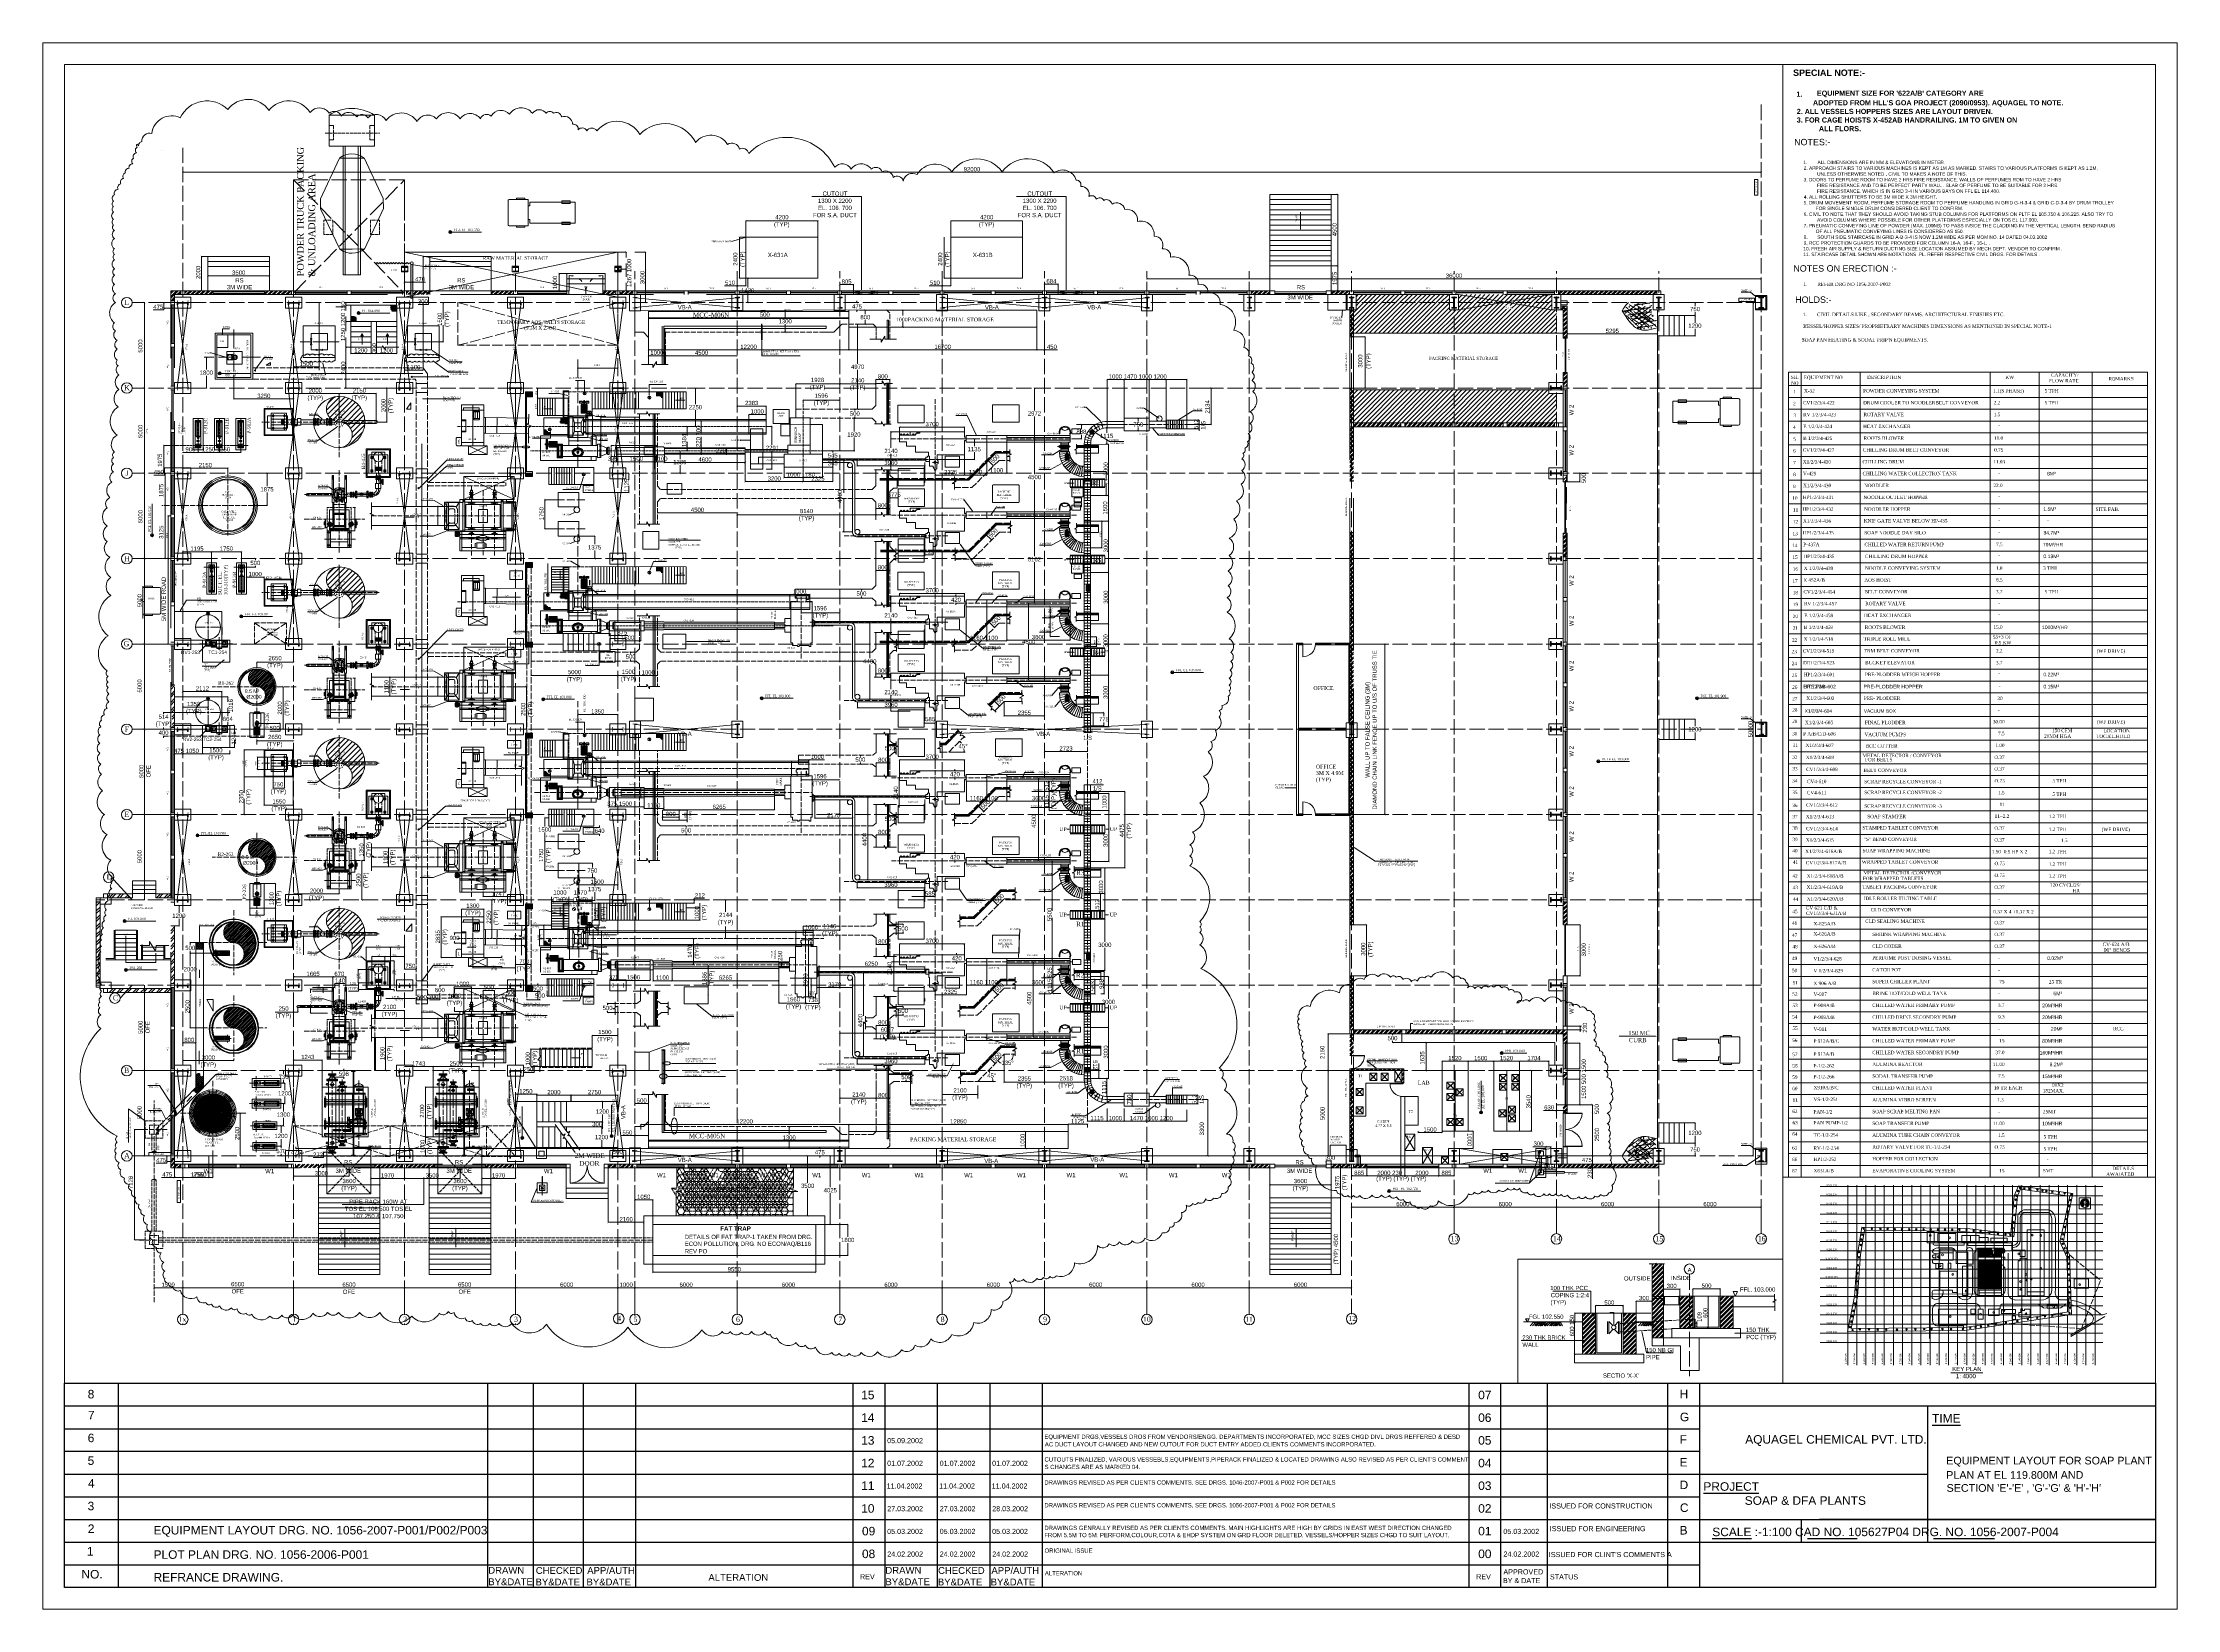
# Model space of a CAD drawing. Header units: inches. Extents: x 2602 to 127694, y 109 to 91908.
import ezdxf

# ---------------------------------------------------------------- set-up
doc = ezdxf.new("R2010")
doc.units = ezdxf.units.IN
doc.header["$MEASUREMENT"] = 0
doc.linetypes.add('PDF_IMPORT', pattern=[1, 0.8, -0.2])
doc.layers.add('PDF_Geometry', color=7, linetype='Continuous')
doc.layers.add('PDF_Solid Fills', color=7, linetype='Continuous', true_color=0x724639)
doc.layers.add('PDF_Text', color=230, linetype='Continuous', true_color=0xff007f)
doc.styles.add('PDF Arial', font='arial.ttf')
doc.styles.add('PDF Arial Bold', font='arialbd.ttf')
doc.styles.add('PDF Times New Roman', font='times.ttf')

msp = doc.modelspace()

# ---------------------------------------------------------------- hatches: boundary and pattern name
at = {"layer": 'PDF_Solid Fills', "true_color": 0x00b8b8, "transparency": 33554559}
for points in [[(10865, 84360), (10852, 84370), (10753, 84272), (10763, 84262)], [(103254, 84272), (103264, 84262), (103362, 84360), (103352, 84370)], [(78538, 82966), (78548, 82979), (78449, 83078), (78436, 83068)], [(43873, 81510), (43863, 81520), (43762, 81421), (43775, 81408)], [(47964, 81421), (47973, 81408), (48072, 81510), (48062, 81520)], [(43476, 80447), (43486, 80460), (43388, 80558), (43378, 80549)], [(11947, 79328), (11957, 79338), (11859, 79437), (11846, 79427)], [(24947, 79328), (24957, 79338), (24858, 79437), (24848, 79427)], [(36844, 79591), (36857, 79601), (36755, 79699), (36745, 79689)], [(37969, 79591), (37979, 79601), (37877, 79699), (37867, 79689)], [(78548, 78777), (78449, 78879), (78436, 78869), (78538, 78767)], [(12344, 78298), (12334, 78308), (12236, 78210), (12246, 78197)], [(15834, 78210), (15844, 78197), (15946, 78298), (15936, 78308)], [(23864, 77915), (23854, 77924), (23753, 77826), (23763, 77813)], [(24228, 77826), (24238, 77813), (24340, 77915), (24327, 77924)], [(32917, 78321), (32927, 78335), (32829, 78433), (32819, 78423)], [(36745, 78689), (36844, 78590), (36857, 78600), (36755, 78699)], [(43365, 77708), (43352, 77721), (43253, 77619), (43263, 77610)], [(43388, 78157), (43378, 78148), (43476, 78049), (43486, 78059)], [(43762, 77619), (43775, 77610), (43873, 77708), (43863, 77721)], [(43975, 78049), (43985, 78059), (43886, 78157), (43876, 78148)], [(49364, 77774), (49354, 77787), (49253, 77685), (49262, 77675)], [(50056, 77685), (50069, 77675), (50168, 77774), (50158, 77787)], [(55364, 77708), (55354, 77721), (55252, 77619), (55262, 77610)], [(55387, 78157), (55377, 78148), (55478, 78049), (55488, 78059)], [(55764, 77619), (55774, 77610), (55872, 77708), (55862, 77721)], [(61363, 77800), (61353, 77810), (61251, 77711), (61265, 77698)], [(62058, 77711), (62068, 77698), (62170, 77800), (62157, 77810)], [(67362, 78121), (67353, 78131), (67254, 78033), (67264, 78020)], [(103254, 78033), (103264, 78020), (103362, 78121), (103352, 78131)], [(8602, 76619), (8612, 76629), (8513, 76727), (8503, 76717)], [(9743, 76619), (9753, 76629), (9655, 76727), (9645, 76717)], [(9655, 76406), (9645, 76393), (9743, 76294), (9753, 76304)], [(11859, 77432), (11846, 77423), (11947, 77324), (11957, 77334)], [(20410, 76619), (20420, 76629), (20322, 76727), (20312, 76717)], [(20420, 76478), (20322, 76580), (20312, 76567), (20410, 76468)], [(25252, 76940), (25262, 76954), (25163, 77052), (25153, 77042)], [(25163, 76727), (25153, 76717), (25252, 76619), (25262, 76629)], [(26111, 76619), (26124, 76629), (26023, 76727), (26013, 76717)], [(32829, 77432), (32819, 77423), (32917, 77324), (32927, 77334)], [(36755, 77432), (36745, 77423), (36844, 77324), (36857, 77334)], [(37877, 76727), (37867, 76717), (37969, 76619), (37979, 76629)], [(43886, 76727), (43876, 76717), (43975, 76619), (43985, 76629)], [(50276, 76727), (50266, 76717), (50365, 76619), (50378, 76629)], [(78449, 77432), (78436, 77423), (78538, 77324), (78548, 77334)], [(102883, 76619), (102896, 76629), (102795, 76727), (102785, 76717)], [(20420, 75523), (20322, 75625), (20312, 75612), (20410, 75514)], [(44962, 76166), (44972, 76176), (44870, 76278), (44861, 76265)], [(44870, 75789), (44861, 75779), (44962, 75681), (44972, 75691)], [(46166, 76179), (46176, 76189), (46077, 76291), (46064, 76281)], [(50365, 76183), (50378, 76193), (50276, 76294), (50266, 76284)], [(50401, 75350), (50414, 75359), (50312, 75461), (50302, 75448)], [(50853, 76186), (50863, 76196), (50762, 76298), (50752, 76284)], [(50762, 75461), (50752, 75448), (50853, 75350), (50863, 75359)], [(53045, 76179), (53058, 76189), (52956, 76291), (52946, 76281)], [(52956, 75291), (52946, 75281), (53045, 75179), (53058, 75192)], [(20420, 74024), (20322, 74123), (20312, 74113), (20410, 74015)], [(26023, 74441), (26013, 74431), (26111, 74329), (26124, 74339)], [(38162, 73956), (38153, 73965), (38051, 73864), (38061, 73854)], [(46077, 74992), (46064, 74979), (46166, 74881), (46176, 74890)], [(49807, 73854), (49905, 73956), (49896, 73965), (49797, 73864)], [(60812, 73854), (60914, 73952), (60912, 73954), (60914, 73956), (60904, 73965), (60802, 73864)], [(61251, 73864), (61265, 73854), (61363, 73952), (61353, 73965)], [(80139, 74618), (80148, 74628), (80050, 74730), (80040, 74717)], [(91993, 74887), (91983, 74897), (91882, 74795), (91895, 74785)], [(97179, 74795), (97189, 74785), (97287, 74887), (97277, 74897)], [(12249, 73418), (12259, 73427), (12157, 73529), (12148, 73519)], [(17363, 72952), (17353, 72962), (17255, 72860), (17265, 72850)], [(18754, 72860), (18764, 72850), (18865, 72952), (18852, 72962)], [(20715, 73742), (20702, 73755), (20604, 73654), (20614, 73644)], [(21814, 73644), (21913, 73742), (21903, 73755), (21804, 73654)], [(22204, 73755), (22103, 73654), (22113, 73644), (22214, 73742)], [(23303, 73654), (23313, 73644), (23415, 73742), (23402, 73755)], [(23864, 72765), (23854, 72778), (23753, 72676), (23763, 72666)], [(24852, 72676), (24865, 72666), (24963, 72765), (24953, 72778)], [(34020, 72886), (34010, 72896), (33911, 72798), (33921, 72784)], [(36253, 72798), (36263, 72784), (36365, 72886), (36352, 72896)], [(38162, 73608), (38153, 73621), (38054, 73519), (38064, 73509)], [(39064, 73509), (39163, 73608), (39153, 73621), (39051, 73519)], [(43253, 73519), (43263, 73509), (43365, 73608), (43352, 73621)], [(8503, 71718), (8602, 71617), (8612, 71630), (8513, 71728)], [(12157, 71728), (12148, 71718), (12249, 71617), (12259, 71630)], [(17363, 71394), (17353, 71404), (17255, 71305), (17265, 71295)], [(19941, 71295), (20040, 71394), (20030, 71404), (19928, 71305)], [(20322, 71728), (20312, 71718), (20410, 71617), (20420, 71630)], [(22080, 71305), (22090, 71295), (22191, 71394), (22178, 71404)], [(22821, 71617), (22831, 71630), (22733, 71728), (22723, 71718)], [(31638, 71617), (31651, 71630), (31550, 71728), (31540, 71718)], [(40898, 71617), (40908, 71630), (40810, 71728), (40796, 71718)], [(46789, 71961), (46776, 71971), (46678, 71869), (46688, 71859)], [(49354, 71971), (49253, 71869), (49262, 71859), (49364, 71961)], [(51480, 72217), (51470, 72230), (51372, 72128), (51381, 72119)], [(51372, 71869), (51381, 71859), (51480, 71961), (51470, 71971)], [(52192, 72128), (52205, 72119), (52303, 72217), (52293, 72230)], [(60763, 71617), (60773, 71630), (60671, 71728), (60661, 71718)], [(65030, 72214), (65020, 72224), (64922, 72125), (64932, 72115)], [(65932, 72115), (66031, 72214), (66021, 72227), (65919, 72125)], [(67402, 72115), (67500, 72214), (67490, 72227), (67392, 72125)], [(68402, 72115), (68501, 72214), (68491, 72227), (68389, 72125)], [(69590, 72125), (69599, 72115), (69701, 72214), (69691, 72227)], [(71128, 71617), (71141, 71630), (71039, 71728), (71030, 71718)], [(80050, 71728), (80040, 71718), (80139, 71617), (80148, 71630)], [(13863, 71076), (13853, 71089), (13755, 70987), (13765, 70977)], [(17255, 70987), (17265, 70977), (17363, 71076), (17353, 71089)], [(31540, 71112), (31638, 71013), (31651, 71023), (31550, 71125)], [(31550, 70124), (31540, 70114), (31638, 70013), (31651, 70023)], [(43365, 70659), (43352, 70672), (43253, 70570), (43263, 70561)], [(44037, 70167), (44027, 70180), (43926, 70078), (43936, 70069)], [(44936, 70570), (44946, 70561), (45044, 70659), (45034, 70672)], [(44943, 70078), (44952, 70069), (45054, 70167), (45044, 70180)], [(47226, 71010), (47216, 71020), (47114, 70921), (47124, 70912)], [(49253, 70921), (49262, 70912), (49364, 71010), (49354, 71020)], [(50237, 70380), (50247, 70393), (50145, 70492), (50135, 70482)], [(50312, 70492), (50302, 70482), (50401, 70380), (50414, 70393)], [(22733, 69737), (22723, 69727), (22821, 69626), (22831, 69639)], [(35358, 70016), (35348, 70029), (35250, 69927), (35259, 69918)], [(37513, 69927), (37526, 69918), (37624, 70016), (37615, 70029)], [(40413, 69367), (40422, 69380), (40324, 69478), (40314, 69468)], [(40810, 69478), (40796, 69468), (40898, 69367), (40908, 69380)], [(41236, 69695), (41246, 69704), (41147, 69806), (41138, 69796)], [(41147, 69104), (41138, 69091), (41236, 68993), (41246, 69002)], [(45382, 69367), (45392, 69380), (45293, 69478), (45284, 69468)], [(50197, 69852), (50210, 69865), (50109, 69964), (50099, 69954)], [(50145, 69964), (50135, 69954), (50237, 69855), (50247, 69865)], [(52356, 69052), (52369, 69065), (52267, 69163), (52257, 69153)], [(52877, 69422), (52867, 69435), (52766, 69334), (52779, 69324)], [(56567, 69334), (56581, 69324), (56679, 69422), (56669, 69435)], [(63521, 69475), (63531, 69485), (63429, 69586), (63420, 69576)], [(65007, 69288), (65017, 69298), (64919, 69399), (64909, 69386)], [(66851, 69849), (66861, 69862), (66762, 69960), (66752, 69950)], [(66762, 69209), (66752, 69199), (66851, 69101), (66861, 69111)], [(70423, 69731), (70433, 69741), (70334, 69842), (70324, 69832)], [(70334, 69330), (70324, 69321), (70423, 69219), (70433, 69229)], [(71039, 69586), (71030, 69576), (71128, 69475), (71141, 69485)], [(9753, 68258), (9766, 68268), (9664, 68369), (9655, 68356)], [(10865, 67946), (10852, 67956), (10753, 67858), (10763, 67848)], [(11652, 67858), (11665, 67848), (11764, 67946), (11754, 67956)], [(39993, 67933), (40006, 67943), (39904, 68045), (39894, 68035)], [(40324, 68045), (40314, 68035), (40413, 67933), (40422, 67943)], [(41236, 68064), (41246, 68074), (41147, 68176), (41138, 68163)], [(41147, 67913), (41138, 67904), (41236, 67805), (41246, 67815)], [(42719, 68064), (42728, 68074), (42630, 68176), (42617, 68163)], [(42630, 67913), (42617, 67904), (42719, 67805), (42728, 67815)], [(48944, 67933), (48954, 67943), (48856, 68045), (48843, 68035)], [(50109, 68045), (50099, 68035), (50197, 67933), (50210, 67943)], [(57243, 68638), (57256, 68648), (57155, 68747), (57145, 68737)], [(60661, 68737), (60763, 68638), (60773, 68648), (60671, 68747)], [(63429, 68747), (63420, 68737), (63521, 68638), (63531, 68648)], [(64919, 68435), (64909, 68425), (65007, 68323), (65017, 68337)], [(8503, 66719), (8602, 66618), (8612, 66628), (8513, 66729)], [(9664, 66729), (9655, 66719), (9753, 66618), (9766, 66628)], [(9779, 66943), (9789, 66952), (9687, 67054), (9678, 67041)], [(9687, 66729), (9678, 66719), (9779, 66618), (9789, 66628)], [(9828, 66618), (9838, 66628), (9740, 66729), (9727, 66719)], [(35975, 67398), (35965, 67408), (35863, 67310), (35876, 67300)], [(36185, 67300), (36283, 67398), (36273, 67408), (36175, 67310)], [(36991, 66618), (37001, 66628), (36903, 66729), (36893, 66719)], [(38533, 67300), (38632, 67398), (38622, 67408), (38523, 67310)], [(38992, 67310), (39005, 67300), (39104, 67398), (39094, 67408)], [(39104, 67349), (39094, 67359), (38992, 67261), (39005, 67248)], [(39904, 66729), (39894, 66719), (39993, 66618), (40006, 66628)], [(43719, 67261), (43729, 67248), (43831, 67349), (43817, 67359)], [(45293, 66969), (45284, 66959), (45382, 66861), (45392, 66870)], [(46100, 66464), (46087, 66477), (45989, 66375), (45999, 66365)], [(47124, 66365), (47226, 66464), (47216, 66477), (47114, 66375)], [(48239, 66375), (48249, 66365), (48351, 66464), (48341, 66477)], [(48856, 67543), (48843, 67533), (48944, 67431), (48954, 67441)], [(48856, 67503), (48843, 67490), (48944, 67392), (48954, 67402)], [(48944, 66985), (48954, 66995), (48856, 67097), (48843, 67084)], [(49597, 67392), (49607, 67402), (49508, 67503), (49499, 67490)], [(50384, 67156), (50374, 67166), (50276, 67067), (50286, 67054)], [(52267, 66920), (52257, 66910), (52356, 66811), (52369, 66821)], [(54235, 67067), (54245, 67054), (54347, 67156), (54334, 67166)], [(54291, 66313), (54261, 66313), (54261, 66145), (54291, 66145)], [(54954, 66611), (54944, 66621), (54842, 66523), (54852, 66510)], [(56567, 66523), (56581, 66510), (56679, 66611), (56669, 66621)], [(57155, 67543), (57145, 67533), (57243, 67431), (57256, 67441)], [(57981, 66719), (57971, 66729), (57873, 66628), (57883, 66618)], [(57873, 66519), (57883, 66510), (57981, 66611), (57971, 66621)], [(58021, 67471), (58021, 67484), (57879, 67484), (57879, 67471)], [(58250, 67113), (58250, 67100), (58394, 67100), (58394, 67113)], [(59041, 66628), (59050, 66618), (59152, 66719), (59142, 66729)], [(64965, 66729), (64974, 66739), (64876, 66841), (64866, 66831)], [(32078, 65070), (32091, 65083), (31989, 65181), (31979, 65171)], [(36903, 65604), (36893, 65594), (36991, 65496), (37001, 65506)], [(43831, 66234), (43817, 66244), (43719, 66142), (43729, 66132)], [(47124, 66132), (47226, 66234), (47216, 66244), (47114, 66142)], [(48843, 66142), (48856, 66132), (48954, 66234), (48944, 66244)], [(52303, 65286), (52293, 65296), (52192, 65194), (52205, 65184)], [(52671, 65194), (52680, 65184), (52782, 65286), (52769, 65296)], [(64876, 65434), (64866, 65424), (64968, 65325), (64978, 65335)], [(65011, 65437), (65001, 65427), (65099, 65325), (65112, 65335)], [(65099, 65316), (65112, 65325), (65011, 65427), (65001, 65417)], [(9727, 64843), (9828, 64742), (9838, 64755), (9740, 64853)], [(10006, 64118), (10015, 64128), (9917, 64230), (9904, 64217)], [(30182, 65033), (29778, 65033), (29778, 64919), (30182, 64919)], [(38684, 64400), (38671, 64410), (38572, 64309), (38582, 64299)], [(43253, 64309), (43263, 64299), (43365, 64400), (43352, 64410)], [(43365, 64289), (43352, 64299), (43253, 64200), (43263, 64187)], [(51480, 64660), (51470, 64673), (51372, 64571), (51381, 64561)], [(51372, 64200), (51381, 64187), (51480, 64289), (51470, 64299)], [(52192, 64571), (52205, 64561), (52303, 64660), (52293, 64673)], [(60661, 64266), (60763, 64164), (60773, 64174), (60671, 64276)], [(64722, 63817), (64732, 63826), (64630, 63928), (64620, 63915)], [(65011, 63928), (65001, 63915), (65099, 63817), (65112, 63826)], [(28109, 62944), (28020, 62944), (28020, 62796), (28109, 62796)], [(28748, 62947), (28660, 62947), (28660, 62796), (28748, 62796)], [(30182, 63420), (29778, 63420), (29778, 63305), (30182, 63305)], [(31989, 63475), (31979, 63466), (32078, 63367), (32091, 63377)], [(35000, 62941), (35013, 62954), (34912, 63052), (34902, 63042)], [(49508, 63298), (49499, 63288), (49597, 63187), (49607, 63197)], [(57912, 63131), (57912, 63144), (57771, 63144), (57771, 63128)], [(58142, 62773), (58142, 62757), (58283, 62760), (58283, 62773)], [(8503, 61717), (8602, 61619), (8612, 61629), (8513, 61730)], [(9740, 61730), (9727, 61717), (9828, 61619), (9838, 61629)], [(9904, 61717), (10006, 61619), (10015, 61629), (9917, 61730)], [(10865, 62127), (10852, 62137), (10753, 62035), (10763, 62026)], [(12459, 62026), (12558, 62127), (12548, 62137), (12449, 62035)], [(14198, 62035), (14207, 62026), (14309, 62127), (14299, 62137)], [(15106, 61619), (15116, 61629), (15018, 61730), (15008, 61717)], [(34912, 61730), (34902, 61717), (35000, 61619), (35013, 61629)], [(54343, 61950), (54334, 61963), (54235, 61862), (54245, 61852)], [(54724, 61862), (54734, 61852), (54835, 61950), (54826, 61963)], [(64630, 62357), (64620, 62347), (64722, 62249), (64732, 62258)], [(14598, 60638), (14588, 60648), (14490, 60550), (14499, 60540)], [(15018, 61229), (15008, 61219), (15106, 61117), (15116, 61130)], [(15533, 60550), (15542, 60540), (15644, 60638), (15634, 60648)], [(51480, 61032), (51470, 61042), (51372, 60943), (51381, 60933)], [(52192, 60943), (52205, 60933), (52303, 61032), (52293, 61042)], [(65011, 60927), (65001, 60917), (65099, 60815), (65112, 60828)], [(65099, 60809), (65112, 60818), (65011, 60917), (65001, 60907)], [(46445, 59615), (46435, 59625), (46333, 59526), (46346, 59513)], [(47494, 59526), (47504, 59513), (47603, 59615), (47593, 59625)], [(50627, 59834), (50640, 59848), (50538, 59946), (50529, 59936)], [(50538, 59418), (50529, 59408), (50627, 59310), (50640, 59319)], [(52356, 59418), (52366, 59428), (52267, 59529), (52257, 59520)], [(52877, 59687), (52867, 59697), (52766, 59598), (52779, 59588)], [(56075, 59529), (56062, 59520), (56164, 59418), (56174, 59428)], [(56164, 59001), (56174, 59011), (56075, 59113), (56062, 59103)], [(56567, 59598), (56581, 59588), (56679, 59687), (56669, 59697)], [(60422, 59001), (60431, 59011), (60330, 59113), (60320, 59103)], [(60671, 59113), (60661, 59103), (60763, 59001), (60773, 59011)], [(61691, 58804), (61701, 58814), (61602, 58913), (61593, 58903)], [(47101, 58555), (47091, 58565), (46993, 58467), (47002, 58453)], [(49253, 58467), (49262, 58453), (49364, 58555), (49354, 58565)], [(51112, 57906), (51122, 57916), (51024, 58017), (51011, 58004)], [(58083, 58007), (58083, 58021), (57942, 58021), (57942, 58007)], [(58316, 57650), (58316, 57637), (58457, 57637), (58457, 57650)], [(61593, 58349), (61691, 58247), (61701, 58257), (61602, 58358)], [(65011, 57919), (65001, 57906), (65099, 57807), (65112, 57817)], [(65099, 57797), (65112, 57807), (65011, 57909), (65001, 57899)], [(8503, 56718), (8602, 56620), (8612, 56630), (8513, 56728)], [(9917, 56728), (9904, 56718), (10006, 56620), (10015, 56630)], [(35847, 57220), (35837, 57233), (35735, 57132), (35745, 57122)], [(36080, 57132), (36089, 57122), (36188, 57220), (36178, 57233)], [(36188, 56909), (36178, 56918), (36080, 56820), (36089, 56807)], [(37602, 56820), (37611, 56807), (37713, 56909), (37700, 56918)], [(52267, 57286), (52257, 57276), (52356, 57174), (52366, 57187)], [(54291, 56787), (54261, 56787), (54261, 56620), (54291, 56620)], [(56784, 56899), (56774, 56909), (56672, 56807), (56685, 56797)], [(57971, 56909), (57873, 56810), (57874, 56808), (57873, 56807), (57883, 56797), (57981, 56899)], [(59152, 56948), (59142, 56958), (59041, 56859), (59050, 56849)], [(59041, 56810), (59050, 56797), (59152, 56899), (59142, 56909)], [(61602, 57168), (61593, 57155), (61691, 57056), (61701, 57066)], [(62764, 56859), (62773, 56849), (62875, 56948), (62862, 56958)], [(64397, 57033), (64407, 57043), (64305, 57141), (64295, 57132)], [(64305, 56584), (64295, 56574), (64397, 56472), (64407, 56485)], [(81296, 56620), (81306, 56630), (81208, 56728), (81198, 56718)], [(15214, 55646), (15201, 55656), (15103, 55554), (15113, 55544)], [(17255, 55554), (17265, 55544), (17363, 55646), (17353, 55656)], [(37103, 56148), (37113, 56161), (37011, 56259), (37001, 56249)], [(37011, 55724), (37001, 55715), (37103, 55616), (37113, 55626)], [(10865, 53937), (10852, 53947), (10753, 53848), (10763, 53835)], [(13053, 53848), (13066, 53835), (13164, 53937), (13155, 53947)], [(16746, 54117), (16756, 54130), (16658, 54229), (16648, 54219)], [(22995, 54668), (23005, 54678), (22906, 54780), (22897, 54770)], [(30182, 55032), (29778, 55032), (29778, 54917), (30182, 54917)], [(30999, 54117), (31008, 54130), (30910, 54229), (30897, 54219)], [(31277, 54872), (31264, 54885), (31166, 54783), (31176, 54773)], [(36352, 54885), (36253, 54783), (36263, 54773), (36365, 54872)], [(37526, 54773), (37624, 54872), (37615, 54885), (37513, 54783)], [(38572, 54783), (38582, 54773), (38684, 54872), (38671, 54885)], [(51480, 54980), (51470, 54990), (51372, 54891), (51381, 54881)], [(52192, 54891), (52205, 54881), (52303, 54980), (52293, 54990)], [(52356, 54921), (52366, 54931), (52267, 55029), (52257, 55019)], [(60330, 54612), (60320, 54603), (60422, 54504), (60431, 54514)], [(65011, 54908), (65001, 54898), (65099, 54796), (65112, 54809)], [(65099, 54790), (65112, 54799), (65011, 54898), (65001, 54888)], [(9727, 52605), (9737, 52618), (9635, 52716), (9625, 52707)], [(10865, 53015), (10852, 53025), (10753, 52923), (10763, 52913)], [(12236, 52923), (12249, 52913), (12348, 53015), (12338, 53025)], [(13489, 53517), (13502, 53530), (13401, 53628), (13391, 53619)], [(13391, 52707), (13489, 52605), (13502, 52618), (13401, 52716)], [(15300, 52694), (15018, 52694), (15018, 52644), (14929, 52644), (14929, 52595), (15388, 52595), (15388, 52644), (15300, 52644)], [(22906, 53678), (22897, 53668), (22995, 53569), (23005, 53579)], [(28109, 52946), (28020, 52946), (28020, 52795), (28109, 52795)], [(28748, 52946), (28660, 52946), (28660, 52798), (28748, 52798)], [(30182, 53422), (29778, 53422), (29778, 53307), (30182, 53307)], [(34020, 52589), (34010, 52598), (33911, 52500), (33921, 52487)], [(36253, 52500), (36263, 52487), (36365, 52589), (36352, 52598)], [(50401, 52979), (50391, 52989), (50292, 52890), (50302, 52881)], [(51024, 53409), (51011, 53399), (51112, 53297), (51122, 53310)], [(52267, 52785), (52257, 52776), (52356, 52677), (52366, 52687)], [(54235, 52890), (54245, 52881), (54343, 52979), (54334, 52989)], [(58378, 53386), (58378, 53402), (58237, 53402), (58237, 53386)], [(58608, 53031), (58608, 53015), (58749, 53015), (58749, 53031)], [(64833, 52592), (64843, 52602), (64745, 52703), (64732, 52690)], [(8612, 51627), (8513, 51729), (8503, 51719), (8602, 51618)], [(9737, 51627), (9635, 51729), (9625, 51719), (9727, 51618)], [(9727, 51217), (9737, 51231), (9635, 51329), (9625, 51319)], [(13401, 51959), (13391, 51949), (13489, 51851), (13502, 51860)], [(13889, 51851), (13899, 51860), (13801, 51959), (13791, 51949)], [(16566, 51969), (16579, 51982), (16477, 52080), (16467, 52070)], [(16477, 51729), (16467, 51719), (16566, 51618), (16579, 51627)], [(16658, 51729), (16648, 51719), (16746, 51618), (16756, 51627)], [(30910, 51729), (30897, 51719), (30999, 51618), (31008, 51627)], [(54317, 52077), (54307, 52087), (54206, 51985), (54216, 51975)], [(54842, 51985), (54852, 51975), (54954, 52077), (54944, 52087)], [(59008, 52513), (58998, 52523), (58896, 52421), (58909, 52411)], [(61251, 52421), (61265, 52411), (61363, 52513), (61353, 52523)], [(63695, 51539), (63685, 51549), (63587, 51450), (63597, 51437)], [(63958, 51450), (63967, 51437), (64069, 51539), (64056, 51549)], [(64745, 51926), (64732, 51916), (64833, 51818), (64843, 51828)], [(65011, 51890), (65001, 51880), (65099, 51778), (65112, 51788)], [(65099, 51769), (65112, 51778), (65011, 51880), (65001, 51870)], [(10389, 50276), (10376, 50286), (10278, 50187), (10288, 50178)], [(10852, 50286), (10753, 50187), (10763, 50178), (10865, 50276)], [(12013, 50286), (11911, 50187), (11921, 50178), (12023, 50276)], [(13509, 50187), (13519, 50178), (13620, 50276), (13607, 50286)], [(13801, 50660), (13791, 50650), (13889, 50552), (13899, 50561)], [(14463, 50417), (14473, 50427), (14375, 50529), (14365, 50516)], [(15214, 51047), (15201, 51060), (15103, 50958), (15113, 50948)], [(15224, 49991), (15237, 50001), (15136, 50099), (15126, 50089)], [(17255, 50958), (17265, 50948), (17363, 51047), (17353, 51060)], [(50561, 50105), (50575, 50119), (50473, 50217), (50463, 50207)], [(52582, 50778), (52592, 50788), (52493, 50889), (52480, 50880)], [(52493, 50365), (52480, 50352), (52582, 50253), (52592, 50263)], [(56407, 50968), (56407, 50985), (56266, 50985), (56266, 50968)], [(56554, 50394), (56544, 50384), (56643, 50283), (56656, 50296)], [(61363, 50420), (61353, 50430), (61251, 50332), (61265, 50319)], [(63771, 50332), (63780, 50319), (63882, 50420), (63872, 50430)], [(14365, 48938), (14463, 48839), (14473, 48849), (14375, 48951)], [(15136, 49377), (15126, 49364), (15224, 49266), (15237, 49276)], [(46947, 49932), (46937, 49941), (46838, 49843), (46848, 49833)], [(47445, 49843), (47455, 49833), (47554, 49932), (47544, 49941)], [(50473, 49692), (50463, 49682), (50561, 49581), (50575, 49591)], [(51503, 49751), (51493, 49764), (51391, 49663), (51404, 49653)], [(52192, 49663), (52205, 49653), (52303, 49751), (52293, 49764)], [(52835, 48777), (52844, 48787), (52746, 48889), (52733, 48879)], [(52877, 49928), (52867, 49938), (52766, 49840), (52779, 49827)], [(56010, 49305), (56000, 49292), (56098, 49194), (56111, 49203)], [(56098, 48777), (56111, 48787), (56010, 48889), (56000, 48879)], [(56567, 49840), (56581, 49827), (56679, 49928), (56669, 49938)], [(61002, 48777), (61012, 48787), (60914, 48889), (60904, 48879)], [(16156, 48262), (16146, 48272), (16048, 48173), (16057, 48160)], [(16710, 48173), (16720, 48160), (16822, 48262), (16809, 48272)], [(47101, 48761), (47091, 48770), (46993, 48672), (47002, 48662)], [(49253, 48672), (49262, 48662), (49364, 48761), (49354, 48770)], [(51004, 47642), (51017, 47652), (50916, 47750), (50906, 47740)], [(61625, 48577), (61635, 48590), (61537, 48688), (61524, 48679)], [(61537, 48141), (61524, 48131), (61625, 48029), (61635, 48039)], [(61625, 48023), (61635, 48032), (61537, 48134), (61524, 48121)], [(63695, 48456), (63685, 48469), (63587, 48367), (63597, 48357)], [(63958, 48367), (63967, 48357), (64069, 48456), (64056, 48469)], [(65132, 47865), (65142, 47875), (65043, 47977), (65033, 47967)], [(66070, 47967), (66080, 47977), (65981, 48078), (65968, 48065)], [(8612, 46629), (8513, 46730), (8503, 46717), (8602, 46619)], [(14375, 46730), (14365, 46717), (14463, 46619), (14473, 46629)], [(15644, 47275), (15634, 47285), (15533, 47183), (15542, 47173)], [(17225, 47183), (17235, 47173), (17337, 47275), (17327, 47285)], [(32078, 46442), (32091, 46451), (31989, 46550), (31979, 46540)], [(35847, 47180), (35837, 47189), (35735, 47091), (35745, 47078)], [(36221, 47180), (36211, 47189), (36112, 47091), (36122, 47078)], [(37785, 47091), (37795, 47078), (37897, 47180), (37884, 47189)], [(37897, 47081), (37884, 47094), (37785, 46993), (37795, 46983)], [(38979, 46579), (38966, 46589), (38868, 46491), (38878, 46478)], [(38950, 46993), (38960, 46983), (39061, 47081), (39051, 47094)], [(39061, 46999), (39051, 47012), (38950, 46911), (38960, 46901)], [(39839, 46491), (39848, 46478), (39950, 46579), (39937, 46589)], [(40413, 46878), (40426, 46888), (40324, 46989), (40314, 46979)], [(40324, 46399), (40314, 46386), (40413, 46287), (40426, 46297)], [(45428, 46911), (45438, 46901), (45540, 46999), (45530, 47012)], [(47898, 46507), (47888, 46520), (47786, 46419), (47800, 46409)], [(50010, 46419), (50020, 46409), (50119, 46507), (50109, 46520)], [(52582, 46625), (52592, 46638), (52493, 46737), (52480, 46727)], [(52746, 47170), (52733, 47160), (52835, 47058), (52844, 47068)], [(54291, 46560), (54261, 46560), (54261, 46396), (54291, 46396)], [(56784, 47504), (56774, 47514), (56676, 47416), (56685, 47406)], [(57453, 47219), (57453, 47235), (57312, 47235), (57312, 47219)], [(57683, 46865), (57683, 46848), (57824, 46848), (57824, 46865)], [(57883, 47406), (57984, 47504), (57971, 47514), (57873, 47416)], [(59054, 47406), (59152, 47504), (59142, 47514), (59041, 47416)], [(61537, 46976), (61524, 46963), (61625, 46865), (61635, 46875)], [(62764, 47416), (62773, 47406), (62875, 47504), (62862, 47514)], [(65033, 46966), (65132, 46865), (65142, 46878), (65043, 46976)], [(81208, 46730), (81198, 46717), (81296, 46619), (81306, 46629)], [(21489, 45372), (21499, 45382), (21401, 45484), (21388, 45471)], [(32091, 45057), (31989, 45156), (31979, 45146), (32078, 45047)], [(35194, 45986), (35184, 45976), (35282, 45874), (35292, 45887)], [(35282, 45471), (35292, 45480), (35194, 45582), (35184, 45569)], [(40350, 45963), (40360, 45972), (40262, 46074), (40252, 46064)], [(40262, 45540), (40252, 45530), (40350, 45431), (40360, 45441)], [(51503, 45526), (51493, 45536), (51391, 45438), (51404, 45428)], [(52192, 45438), (52205, 45428), (52303, 45526), (52293, 45536)], [(52493, 46212), (52480, 46202), (52582, 46100), (52592, 46110)], [(21342, 43932), (21352, 43942), (21253, 44040), (21243, 44031)], [(21401, 44040), (21388, 44031), (21489, 43932), (21499, 43942)], [(22916, 44667), (22926, 44680), (22828, 44779), (22818, 44769)], [(30182, 45031), (29778, 45031), (29778, 44916), (30182, 44916)], [(34863, 43765), (34872, 43775), (34774, 43876), (34761, 43867)], [(56010, 44441), (56000, 44431), (56098, 44332), (56111, 44342)], [(56098, 43916), (56111, 43926), (56010, 44027), (56000, 44014)], [(60914, 44027), (60904, 44014), (61002, 43916), (61012, 43926)], [(61806, 43916), (61816, 43926), (61717, 44027), (61704, 44014)], [(65043, 43975), (65033, 43965), (65132, 43867), (65142, 43876)], [(15300, 42696), (15018, 42696), (15018, 42643), (14929, 42643), (14929, 42594), (15388, 42594), (15388, 42643), (15300, 42643)], [(16284, 42591), (16297, 42600), (16195, 42699), (16185, 42689)], [(22828, 43680), (22818, 43670), (22916, 43568), (22926, 43578)], [(28109, 42945), (28020, 42945), (28020, 42797), (28109, 42797)], [(28748, 42945), (28660, 42945), (28660, 42797), (28748, 42797)], [(30182, 43421), (29778, 43421), (29778, 43306), (30182, 43306)], [(31989, 43453), (31979, 43440), (32078, 43342), (32091, 43352)], [(33961, 42610), (33951, 42620), (33852, 42522), (33862, 42512)], [(34774, 43027), (34761, 43017), (34863, 42919), (34872, 42929)], [(35000, 42919), (35013, 42929), (34912, 43027), (34902, 43017)], [(36211, 43270), (36221, 43260), (36322, 43358), (36309, 43371)], [(36253, 42522), (36263, 42512), (36365, 42610), (36352, 42620)], [(50916, 42902), (50906, 42892), (51004, 42791), (51017, 42801)], [(64889, 43493), (64899, 43503), (64801, 43601), (64787, 43591)], [(65981, 43601), (65968, 43591), (66070, 43493), (66080, 43503)], [(8513, 41728), (8503, 41718), (8602, 41620), (8612, 41630)], [(10642, 41295), (10652, 41305), (10550, 41407), (10540, 41393)], [(17363, 42072), (17353, 42082), (17255, 41984), (17265, 41974)], [(19928, 41984), (19941, 41974), (20040, 42072), (20030, 42082)], [(21253, 41728), (21243, 41718), (21342, 41620), (21352, 41630)], [(28466, 41921), (28456, 41931), (28358, 41830), (28368, 41820)], [(28971, 41620), (28981, 41630), (28883, 41728), (28873, 41718)], [(30254, 41830), (30264, 41820), (30362, 41921), (30352, 41931)], [(32484, 41633), (32471, 41643), (32373, 41541), (32383, 41531)], [(33375, 41542), (33373, 41541), (33383, 41531), (33482, 41633), (33472, 41643), (33373, 41544)], [(34751, 41544), (34761, 41531), (34863, 41633), (34849, 41643)], [(34912, 41705), (34902, 41695), (35000, 41593), (35013, 41603)], [(35250, 41429), (35259, 41443), (35161, 41541), (35151, 41531)], [(40829, 41620), (40842, 41630), (40741, 41728), (40731, 41718)], [(40741, 41534), (40731, 41525), (40829, 41426), (40842, 41436)], [(42669, 41620), (42679, 41630), (42581, 41728), (42571, 41718)], [(50384, 42433), (50374, 42443), (50276, 42345), (50286, 42335)], [(54235, 42345), (54245, 42335), (54347, 42433), (54334, 42443)], [(54343, 41915), (54334, 41925), (54235, 41823), (54245, 41813)], [(54842, 41823), (54852, 41813), (54954, 41915), (54944, 41925)], [(58273, 41728), (58273, 41744), (58129, 41744), (58129, 41728)], [(58503, 41374), (58503, 41357), (58644, 41357), (58644, 41374)], [(64643, 42004), (64653, 42013), (64555, 42115), (64541, 42105)], [(64889, 42004), (64899, 42013), (64801, 42115), (64787, 42105)], [(10550, 40206), (10540, 40196), (10642, 40094), (10652, 40104)], [(14791, 40832), (14781, 40846), (14680, 40744), (14690, 40734)], [(15526, 40744), (15536, 40734), (15634, 40832), (15624, 40846)], [(16195, 41256), (16185, 41246), (16284, 41147), (16297, 41157)], [(25990, 40626), (26003, 40636), (25901, 40734), (25891, 40724)], [(27203, 41183), (27194, 41193), (27095, 41092), (27105, 41082)], [(28394, 41092), (28404, 41082), (28506, 41183), (28496, 41193)], [(32029, 40252), (32019, 40262), (31917, 40163), (31927, 40150)], [(32373, 40163), (32383, 40150), (32484, 40252), (32471, 40262)], [(35161, 40258), (35151, 40249), (35250, 40150), (35259, 40160)], [(41157, 41151), (41170, 41161), (41069, 41262), (41059, 41249)], [(41069, 40537), (41059, 40524), (41157, 40426), (41170, 40436)], [(53064, 40206), (53074, 40216), (52972, 40314), (52963, 40304)], [(64555, 40603), (64541, 40593), (64643, 40491), (64653, 40501)], [(64899, 40501), (64801, 40603), (64787, 40593), (64889, 40491)], [(80227, 40170), (80240, 40180), (80139, 40278), (80129, 40268)], [(92744, 40170), (92754, 40180), (92652, 40278), (92643, 40268)], [(11291, 39120), (11305, 39130), (11203, 39228), (11193, 39219)], [(21611, 38946), (21598, 38956), (21499, 38855), (21509, 38845)], [(23021, 38956), (22923, 38858), (22924, 38856), (22923, 38855), (22933, 38845), (23034, 38946)], [(23753, 38858), (23763, 38845), (23864, 38946), (23854, 38956)], [(26784, 39691), (26793, 39701), (26692, 39799), (26682, 39789)], [(26692, 39202), (26682, 39192), (26784, 39091), (26793, 39101)], [(27554, 38960), (27545, 38973), (27443, 38871), (27456, 38861)], [(27755, 38861), (27856, 38960), (27843, 38973), (27745, 38871)], [(27932, 38871), (27941, 38861), (28043, 38960), (28030, 38973)], [(28883, 39478), (28873, 39468), (28971, 39370), (28981, 39379)], [(30798, 39970), (30789, 39957), (30890, 39858), (30900, 39868)], [(30890, 38960), (30900, 38969), (30798, 39068), (30789, 39058)], [(31756, 39898), (31766, 39907), (31664, 40009), (31655, 39996)], [(31664, 39035), (31655, 39022), (31756, 38923), (31766, 38933)], [(34695, 39678), (34685, 39688), (34584, 39589), (34594, 39579)], [(35089, 39589), (35102, 39579), (35200, 39678), (35191, 39688)], [(40780, 39373), (40790, 39383), (40691, 39481), (40678, 39471)], [(42581, 39481), (42571, 39471), (42669, 39373), (42679, 39383)], [(47219, 39947), (47206, 39957), (47107, 39858), (47117, 39848)], [(47524, 39274), (47534, 39284), (47435, 39386), (47426, 39373)], [(48108, 39858), (48118, 39848), (48216, 39947), (48206, 39957)], [(49253, 39858), (49262, 39848), (49364, 39947), (49354, 39957)], [(51503, 39104), (51493, 39117), (51391, 39015), (51404, 39005)], [(52192, 39015), (52205, 39005), (52303, 39104), (52293, 39117)], [(52877, 39143), (52867, 39153), (52769, 39051), (52779, 39042)], [(52972, 39789), (52963, 39780), (53064, 39678), (53074, 39691)], [(56567, 39051), (56581, 39042), (56679, 39143), (56669, 39153)], [(11305, 38510), (11203, 38612), (11193, 38602), (11291, 38500)], [(21138, 37549), (21148, 37559), (21047, 37661), (21037, 37651)], [(21945, 38405), (21936, 38418), (21834, 38317), (21844, 38307)], [(22703, 38418), (22601, 38317), (22614, 38307), (22713, 38405)], [(23238, 38057), (23248, 38067), (23149, 38166), (23139, 38156)], [(23753, 38317), (23763, 38307), (23864, 38405), (23854, 38418)], [(23864, 37674), (23854, 37684), (23753, 37585), (23763, 37572)], [(24432, 37585), (24445, 37572), (24543, 37674), (24533, 37684)], [(25901, 38349), (25891, 38340), (25990, 38238), (26003, 38251)], [(27856, 37752), (27843, 37762), (27745, 37664), (27755, 37651)], [(29457, 38349), (29447, 38340), (29545, 38238), (29559, 38251)], [(29545, 37726), (29559, 37736), (29457, 37834), (29447, 37825)], [(30362, 37939), (30352, 37949), (30254, 37851), (30264, 37838)], [(30254, 37664), (30264, 37651), (30362, 37752), (30352, 37762)], [(31166, 37851), (31176, 37838), (31277, 37939), (31264, 37949)], [(40691, 37926), (40678, 37916), (40780, 37815), (40790, 37825)], [(41646, 37815), (41656, 37825), (41557, 37926), (41548, 37916)], [(45936, 37910), (45946, 37923), (45845, 38021), (45835, 38012)], [(45845, 37831), (45835, 37821), (45936, 37720), (45946, 37729)], [(48082, 37808), (48072, 37818), (47973, 37720), (47983, 37710)], [(52520, 38408), (52530, 38418), (52431, 38517), (52418, 38507)], [(54235, 37720), (54245, 37710), (54347, 37808), (54334, 37818)], [(56118, 38517), (56105, 38507), (56207, 38408), (56216, 38418)], [(56207, 37992), (56216, 38002), (56118, 38100), (56105, 38090)], [(60694, 37992), (60704, 38002), (60605, 38100), (60595, 38090)], [(61717, 38100), (61704, 38090), (61806, 37992), (61816, 38002)], [(61842, 37792), (61852, 37802), (61750, 37903), (61740, 37890)], [(64853, 37431), (64863, 37441), (64765, 37542), (64755, 37533)], [(64801, 37602), (64787, 37592), (64889, 37493), (64899, 37503)], [(8503, 36722), (8602, 36621), (8612, 36631), (8513, 36732)], [(11305, 36631), (11203, 36729), (11193, 36719), (11291, 36617)], [(17363, 37211), (17353, 37224), (17255, 37123), (17265, 37113)], [(18337, 36385), (18350, 36394), (18249, 36496), (18239, 36483)], [(19075, 36496), (19085, 36509), (18987, 36608), (18974, 36598)], [(18987, 36381), (18974, 36371), (19075, 36273), (19085, 36283)], [(19656, 37224), (19554, 37123), (19567, 37113), (19666, 37211)], [(19771, 36617), (19784, 36631), (19682, 36729), (19672, 36719)], [(19682, 36608), (19672, 36598), (19771, 36496), (19784, 36509)], [(20302, 37123), (20315, 37113), (20414, 37211), (20404, 37224)], [(21047, 36880), (21037, 36867), (21138, 36768), (21148, 36778)], [(21145, 36768), (21155, 36778), (21056, 36880), (21047, 36867)], [(21056, 36486), (21047, 36473), (21145, 36375), (21155, 36385)], [(23248, 36631), (23149, 36729), (23139, 36719), (23238, 36617)], [(23238, 36375), (23248, 36385), (23149, 36486), (23139, 36473)], [(25918, 36617), (25931, 36631), (25829, 36729), (25819, 36719)], [(26780, 36631), (26767, 36640), (26669, 36542), (26679, 36529)], [(26784, 36427), (26793, 36440), (26695, 36539), (26685, 36529)], [(27669, 36542), (27679, 36529), (27781, 36631), (27768, 36640)], [(28466, 36424), (28456, 36434), (28358, 36335), (28368, 36322)], [(29030, 36335), (29044, 36322), (29142, 36424), (29132, 36434)], [(31582, 36729), (31573, 36719), (31671, 36617), (31681, 36631)], [(31671, 36260), (31681, 36273), (31582, 36371), (31573, 36362)], [(31786, 36260), (31796, 36273), (31697, 36371), (31684, 36362)], [(32202, 36991), (32212, 37001), (32114, 37103), (32101, 37093)], [(34275, 36824), (34262, 36837), (34164, 36736), (34174, 36726)], [(34849, 36736), (34863, 36726), (34961, 36824), (34951, 36837)], [(35945, 37008), (35935, 37018), (35837, 36916), (35847, 36906)], [(36309, 37018), (36211, 36916), (36221, 36906), (36322, 37008)], [(38143, 36916), (38153, 36906), (38254, 37008), (38241, 37018)], [(38438, 36991), (38425, 37001), (38326, 36903), (38336, 36890)], [(39527, 37001), (39425, 36903), (39435, 36890), (39537, 36991)], [(45690, 36903), (45700, 36890), (45802, 36991), (45792, 37001)], [(47678, 36617), (47688, 36631), (47590, 36729), (47576, 36719)], [(48026, 36591), (48016, 36601), (47918, 36503), (47927, 36493)], [(49997, 36503), (50007, 36493), (50109, 36591), (50099, 36601)], [(50755, 37395), (50765, 37405), (50666, 37506), (50653, 37497)], [(52431, 36385), (52418, 36371), (52520, 36273), (52530, 36283)], [(56784, 36719), (56774, 36729), (56676, 36631), (56685, 36617)], [(57883, 36617), (57984, 36719), (57971, 36729), (57873, 36631)], [(59054, 36617), (59152, 36719), (59142, 36729), (59041, 36631)], [(61740, 37342), (61839, 37244), (61840, 37245), (61842, 37244), (61852, 37254), (61750, 37352)], [(62764, 36631), (62773, 36617), (62875, 36719), (62862, 36729)], [(64315, 36965), (64325, 36978), (64223, 37077), (64213, 37067)], [(65099, 37146), (65112, 37155), (65011, 37254), (65001, 37244)], [(80139, 37280), (80129, 37270), (80227, 37169), (80240, 37178)], [(92652, 37280), (92643, 37270), (92744, 37169), (92754, 37178)], [(17363, 35138), (17353, 35148), (17255, 35050), (17265, 35040)], [(17507, 35050), (17517, 35040), (17616, 35138), (17606, 35148)], [(18249, 35089), (18239, 35079), (18337, 34981), (18350, 34991)], [(22122, 35250), (22113, 35263), (22011, 35161), (22024, 35151)], [(23753, 35161), (23763, 35151), (23864, 35250), (23854, 35263)], [(24543, 35876), (24533, 35886), (24432, 35784), (24445, 35774)], [(25098, 35784), (25111, 35774), (25209, 35876), (25199, 35886)], [(25914, 36060), (25927, 36070), (25826, 36171), (25816, 36158)], [(25826, 35968), (25816, 35958), (25914, 35856), (25927, 35866)], [(25829, 36171), (25819, 36158), (25918, 36060), (25931, 36070)], [(26695, 35204), (26685, 35194), (26784, 35092), (26793, 35102)], [(29801, 36096), (29788, 36109), (29690, 36007), (29700, 35998)], [(30182, 35033), (29778, 35033), (29778, 34918), (30182, 34918)], [(30247, 36007), (30257, 35998), (30356, 36096), (30346, 36109)], [(31697, 35873), (31684, 35863), (31786, 35761), (31796, 35771)], [(32114, 36102), (32101, 36093), (32202, 35991), (32212, 36004)], [(35752, 35555), (35765, 35565), (35663, 35666), (35653, 35653)], [(35663, 35141), (35653, 35128), (35752, 35030), (35765, 35040)], [(41557, 36145), (41548, 36135), (41646, 36034), (41656, 36047)], [(45805, 35666), (45795, 35676), (45694, 35578), (45704, 35568)], [(47255, 35578), (47265, 35568), (47255, 35558), (47265, 35548), (47363, 35647), (47353, 35656), (47363, 35666), (47353, 35676)], [(47439, 36057), (47429, 36047), (47527, 35945), (47537, 35958)], [(47593, 36057), (47580, 36047), (47681, 35945), (47691, 35958)], [(48052, 35558), (48065, 35548), (48164, 35647), (48154, 35656)], [(53064, 35384), (53074, 35397), (52972, 35496), (52963, 35486)], [(54291, 35906), (54261, 35906), (54261, 35742), (54291, 35742)], [(54954, 36162), (54944, 36171), (54842, 36073), (54855, 36063)], [(56676, 36073), (56685, 36063), (56784, 36162), (56774, 36171)], [(58503, 36129), (58503, 36112), (58644, 36112), (58644, 36129)], [(61750, 36237), (61740, 36227), (61839, 36129), (61852, 36139)], [(64223, 36221), (64213, 36211), (64315, 36109), (64325, 36122)], [(64765, 36221), (64755, 36211), (64853, 36109), (64863, 36122)], [(11203, 34230), (11193, 34220), (11291, 34118), (11305, 34128)], [(34863, 33777), (34853, 33787), (34754, 33685), (34764, 33675)], [(36253, 33685), (36263, 33675), (36365, 33777), (36352, 33787)], [(49364, 33918), (49354, 33931), (49253, 33829), (49262, 33820)], [(51503, 34361), (51493, 34371), (51391, 34269), (51404, 34259)], [(52192, 34269), (52205, 34259), (52303, 34361), (52293, 34371)], [(52972, 34971), (52963, 34961), (53064, 34859), (53074, 34869)], [(54842, 33829), (54855, 33820), (54954, 33918), (54944, 33931)], [(65099, 34154), (65112, 34164), (65011, 34266), (65001, 34256)], [(65011, 34256), (65001, 34246), (65099, 34144), (65112, 34154)], [(77970, 33770), (77984, 33780), (77882, 33879), (77872, 33869)], [(81746, 33770), (81759, 33780), (81657, 33879), (81647, 33869)], [(92744, 34230), (92754, 34239), (92652, 34338), (92643, 34328)], [(92652, 34108), (92643, 34098), (92744, 34000), (92754, 34010)], [(10865, 33341), (10852, 33350), (10753, 33252), (10763, 33242)], [(11524, 33252), (11534, 33242), (11636, 33341), (11626, 33350)], [(22746, 33570), (22756, 33580), (22654, 33678), (22644, 33669)], [(28109, 32947), (28020, 32947), (28020, 32796), (28109, 32796)], [(28748, 32947), (28660, 32947), (28660, 32796), (28748, 32796)], [(30182, 33423), (29778, 33423), (29778, 33308), (30182, 33308)], [(31251, 32868), (31261, 32878), (31163, 32980), (31149, 32970)], [(50666, 32566), (50653, 32553), (50755, 32455), (50765, 32465)], [(59529, 32576), (59539, 32586), (59441, 32685), (59431, 32675)], [(60605, 33688), (60595, 33678), (60694, 33580), (60704, 33590)], [(81657, 33380), (81647, 33370), (81746, 33268), (81759, 33278)], [(83717, 33268), (83730, 33278), (83629, 33380), (83619, 33370)], [(8612, 31632), (8513, 31730), (8503, 31720), (8602, 31622)], [(10865, 32311), (10852, 32320), (10753, 32222), (10763, 32212)], [(13755, 32222), (13765, 32212), (13863, 32311), (13853, 32320)], [(16763, 31619), (16776, 31628), (16674, 31730), (16664, 31720)], [(17363, 32340), (17353, 32350), (17255, 32252), (17265, 32238)], [(18934, 32252), (18944, 32238), (19042, 32340), (19033, 32350)], [(20207, 31730), (20197, 31720), (20299, 31619), (20309, 31628)], [(20299, 31245), (20309, 31258), (20207, 31356), (20197, 31346)], [(22654, 31730), (22644, 31720), (22746, 31619), (22756, 31628)], [(23864, 31956), (23854, 31966), (23753, 31865), (23766, 31855)], [(25534, 31966), (25432, 31865), (25442, 31855), (25544, 31956)], [(28125, 31865), (28135, 31855), (28233, 31956), (28224, 31966)], [(31163, 31979), (31149, 31970), (31251, 31868), (31261, 31881)], [(31441, 31868), (31455, 31881), (31353, 31979), (31343, 31970)], [(31353, 31730), (31343, 31720), (31441, 31619), (31455, 31628)], [(50384, 32097), (50374, 32107), (50276, 32009), (50286, 31996)], [(53251, 31487), (53261, 31500), (53163, 31599), (53153, 31589)], [(54235, 32009), (54245, 31996), (54347, 32097), (54334, 32107)], [(58080, 31661), (58080, 31674), (57939, 31671), (57939, 31658)], [(58142, 32442), (58142, 32455), (58001, 32455), (58001, 32439)], [(58355, 32101), (58355, 32088), (58496, 32088), (58496, 32101)], [(58637, 32235), (58637, 32248), (58496, 32248), (58496, 32232)], [(64535, 31668), (64545, 31678), (64446, 31779), (64436, 31766)], [(77872, 31720), (77970, 31619), (77984, 31628), (77882, 31730)], [(83629, 31730), (83619, 31720), (83717, 31619), (83730, 31628)], [(84669, 32275), (84659, 32284), (84557, 32186), (84570, 32173)], [(86177, 32284), (86079, 32186), (86089, 32173), (86187, 32275)], [(87680, 32284), (87578, 32186), (87588, 32173), (87690, 32275)], [(89198, 32284), (89097, 32186), (89110, 32173), (89208, 32275)], [(89894, 31619), (89904, 31628), (89805, 31730), (89795, 31720)], [(90802, 32186), (90812, 32173), (90914, 32275), (90901, 32284)], [(16674, 30999), (16664, 30989), (16763, 30890), (16776, 30900)], [(16838, 30890), (16848, 30900), (16750, 30999), (16736, 30989)], [(25091, 30648), (25101, 30657), (25002, 30759), (24989, 30749)], [(30362, 30333), (30352, 30343), (30254, 30241), (30264, 30231)], [(31504, 30241), (31514, 30231), (31615, 30333), (31602, 30343)], [(31615, 30280), (31602, 30293), (31504, 30192), (31514, 30182)], [(33505, 30192), (33514, 30182), (33613, 30280), (33603, 30293)], [(33623, 30280), (33613, 30293), (33511, 30192), (33524, 30182)], [(36253, 30192), (36263, 30182), (36365, 30280), (36352, 30293)], [(49364, 30103), (49354, 30113), (49253, 30011), (49262, 30001)], [(51493, 30113), (51391, 30015), (51393, 30013), (51391, 30011), (51404, 30001), (51503, 30103)], [(52192, 30015), (52205, 30001), (52303, 30103), (52293, 30113)], [(53163, 31097), (53153, 31087), (53251, 30989), (53261, 30999)], [(55364, 30080), (55354, 30090), (55252, 29992), (55262, 29982)], [(57351, 30234), (57364, 30224), (57463, 30323), (57453, 30333)], [(58230, 31097), (58221, 31087), (58319, 30989), (58329, 30999)], [(59008, 31038), (58998, 31048), (58896, 30949), (58909, 30936)], [(61353, 31048), (61251, 30949), (61265, 30936), (61363, 31038)], [(63771, 30949), (63780, 30936), (63882, 31038), (63872, 31048)], [(64446, 31264), (64436, 31254), (64535, 31156), (64545, 31166)], [(65014, 31156), (65024, 31166), (64925, 31264), (64912, 31254)], [(64925, 30218), (64912, 30205), (65014, 30106), (65024, 30116)], [(65011, 31264), (65001, 31254), (65099, 31156), (65112, 31166)], [(66503, 30293), (66513, 30303), (66411, 30405), (66401, 30395)], [(70341, 30175), (70354, 30185), (70252, 30287), (70242, 30274)], [(70918, 29919), (70928, 29929), (70830, 30031), (70816, 30018)], [(14227, 29119), (14237, 29129), (14135, 29231), (14125, 29217)], [(16763, 29690), (16776, 29700), (16674, 29798), (16664, 29788)], [(16750, 29798), (16736, 29788), (16838, 29690), (16848, 29700)], [(35463, 29818), (35473, 29831), (35371, 29929), (35361, 29919)], [(37365, 29791), (37352, 29801), (37254, 29703), (37264, 29690)], [(38054, 29703), (38064, 29690), (38162, 29791), (38153, 29801)], [(66411, 29654), (66401, 29644), (66503, 29545), (66513, 29555)], [(70252, 29775), (70242, 29762), (70341, 29664), (70354, 29673)], [(8037, 28161), (8047, 28174), (7949, 28273), (7939, 28263)], [(16625, 28388), (16635, 28401), (16536, 28499), (16527, 28489)], [(16674, 28499), (16664, 28489), (16763, 28388), (16776, 28401)], [(25101, 27745), (25002, 27843), (24989, 27833), (25091, 27735)], [(35410, 28319), (35424, 28329), (35322, 28430), (35312, 28420)], [(35361, 28719), (35463, 28620), (35473, 28630), (35371, 28729)], [(35371, 28430), (35361, 28420), (35463, 28319), (35473, 28329)], [(37365, 27915), (37356, 27928), (37254, 27827), (37264, 27817)], [(37706, 28568), (37697, 28578), (37595, 28479), (37605, 28466)], [(38051, 27827), (38061, 27817), (38162, 27915), (38149, 27928)], [(46399, 28345), (46412, 28355), (46310, 28456), (46301, 28447)], [(49896, 28578), (49797, 28479), (49807, 28466), (49905, 28568)], [(60251, 28046), (60261, 28056), (60159, 28155), (60149, 28145)], [(62757, 28578), (62747, 28588), (62646, 28486), (62655, 28476)], [(62646, 28479), (62655, 28466), (62757, 28568), (62747, 28578)], [(63882, 28755), (63872, 28765), (63771, 28666), (63780, 28657)], [(63771, 28486), (63780, 28476), (63882, 28578), (63872, 28588)], [(65020, 28765), (64922, 28666), (64932, 28657), (65030, 28755)], [(66021, 28765), (65919, 28666), (65932, 28657), (66031, 28755)], [(67490, 28765), (67392, 28666), (67402, 28657), (67500, 28755)], [(68491, 28765), (68392, 28666), (68402, 28657), (68501, 28755)], [(69590, 28666), (69603, 28657), (69701, 28755), (69691, 28765)], [(83271, 28092), (83261, 28102), (83163, 28004), (83173, 27994)], [(84557, 28004), (84570, 27994), (84669, 28092), (84659, 28102)], [(86466, 28079), (86479, 28089), (86377, 28191), (86368, 28178)], [(89805, 28191), (89795, 28178), (89894, 28079), (89904, 28089)], [(8513, 26731), (8503, 26721), (8602, 26620), (8612, 26633)], [(9917, 26620), (9927, 26629), (9828, 26731), (9819, 26718)], [(9828, 26406), (9819, 26397), (9917, 26295), (9927, 26305)], [(14135, 26731), (14125, 26718), (14227, 26620), (14237, 26629)], [(16635, 27200), (16536, 27299), (16527, 27289), (16625, 27190)], [(16536, 26731), (16527, 26718), (16625, 26620), (16635, 26629)], [(17389, 27154), (17379, 27144), (17481, 27046), (17491, 27056)], [(17481, 26620), (17491, 26629), (17389, 26731), (17379, 26718)], [(19108, 26843), (19118, 26856), (19019, 26954), (19010, 26944)], [(19019, 26731), (19010, 26718), (19108, 26620), (19118, 26629)], [(25002, 26718), (24989, 26708), (25091, 26606), (25101, 26620)], [(35322, 27230), (35312, 27220), (35410, 27118), (35424, 27128)], [(36345, 27118), (36355, 27128), (36257, 27230), (36244, 27220)], [(36257, 26731), (36244, 26718), (36345, 26620), (36355, 26629)], [(46310, 27154), (46301, 27144), (46399, 27046), (46412, 27056)], [(47475, 26620), (47485, 26629), (47383, 26731), (47373, 26718)], [(48095, 27158), (48085, 27148), (48183, 27046), (48196, 27056)], [(48183, 26620), (48196, 26629), (48095, 26731), (48085, 26718)], [(48797, 26620), (48810, 26629), (48708, 26731), (48698, 26718)], [(60159, 27154), (60149, 27144), (60251, 27046), (60261, 27056)], [(70830, 26731), (70816, 26718), (70918, 26620), (70928, 26629)], [(77862, 26442), (77852, 26452), (77754, 26351), (77764, 26341)], [(77882, 26731), (77872, 26718), (77970, 26620), (77984, 26629)], [(78052, 26351), (78062, 26341), (78164, 26442), (78154, 26452)], [(86377, 27154), (86368, 27144), (86466, 27046), (86479, 27056)], [(90740, 27259), (90730, 27272), (90629, 27171), (90638, 27161)], [(90930, 27171), (90940, 27161), (91039, 27259), (91029, 27272)], [(102795, 26731), (102785, 26718), (102883, 26620), (102896, 26629)], [(10389, 25452), (10376, 25462), (10278, 25363), (10288, 25350)], [(10763, 25350), (10865, 25452), (10852, 25462), (10753, 25363)], [(12390, 25452), (12380, 25462), (12279, 25363), (12292, 25350)], [(12613, 25462), (12512, 25363), (12525, 25350), (12623, 25452)], [(17363, 25527), (17353, 25537), (17255, 25439), (17265, 25426)], [(18813, 25029), (18803, 25039), (18705, 24940), (18714, 24930)], [(20502, 25439), (20515, 25426), (20614, 25527), (20604, 25537)], [(21893, 25399), (21883, 25409), (21785, 25311), (21794, 25298)], [(22303, 24940), (22313, 24930), (22414, 25029), (22405, 25039)], [(23763, 25298), (23864, 25399), (23854, 25409), (23753, 25311)], [(25314, 25029), (25304, 25039), (25203, 24940), (25212, 24930)], [(27003, 25311), (27013, 25298), (27115, 25399), (27102, 25409)], [(28394, 25399), (28384, 25409), (28283, 25311), (28292, 25298)], [(28804, 24940), (28814, 24930), (28912, 25029), (28903, 25039)], [(30254, 25311), (30264, 25298), (30362, 25399), (30352, 25409)], [(74562, 25029), (74552, 25039), (74454, 24940), (74464, 24930)], [(78052, 24940), (78062, 24930), (78164, 25029), (78154, 25039)], [(78699, 26144), (78708, 26154), (78607, 26255), (78597, 26242)], [(79364, 25550), (79351, 25560), (79253, 25462), (79263, 25449)], [(80237, 25560), (80139, 25462), (80148, 25449), (80247, 25550)], [(82238, 25560), (82136, 25462), (82149, 25449), (82248, 25550)], [(82468, 25560), (82369, 25462), (82379, 25449), (82477, 25550)], [(84380, 25449), (84478, 25550), (84468, 25560), (84367, 25462)], [(85252, 25462), (85262, 25449), (85364, 25550), (85354, 25560)], [(90478, 25911), (90468, 25921), (90369, 25819), (90379, 25809)], [(91252, 25819), (91265, 25809), (91363, 25911), (91353, 25921)], [(37365, 24143), (37352, 24153), (37254, 24051), (37264, 24041)], [(38303, 24051), (38313, 24041), (38415, 24143), (38402, 24153)], [(78597, 24268), (78699, 24169), (78708, 24179), (78607, 24281)], [(35801, 22831), (35791, 22841), (35689, 22739), (35699, 22729)], [(37779, 22739), (37788, 22729), (37890, 22831), (37877, 22841)], [(47383, 23231), (47373, 23218), (47475, 23120), (47485, 23129)], [(48708, 22703), (48698, 22693), (48797, 22595), (48810, 22605)], [(49833, 22595), (49843, 22605), (49745, 22703), (49735, 22693)], [(7949, 21808), (7939, 21798), (8037, 21696), (8047, 21709)], [(49745, 20906), (49735, 20896), (49833, 20794), (49843, 20804)], [(9182, 18996), (9172, 19006), (9074, 18905), (9084, 18895)], [(10852, 19006), (10753, 18908), (10755, 18906), (10753, 18905), (10763, 18895), (10865, 18996)], [(17353, 19006), (17255, 18908), (17256, 18906), (17255, 18905), (17265, 18895), (17363, 18996)], [(23854, 19006), (23753, 18905), (23763, 18895), (23864, 18996)], [(30352, 19006), (30254, 18905), (30264, 18895), (30362, 18996)], [(36352, 19006), (36253, 18905), (36263, 18895), (36365, 18996)], [(37352, 19006), (37254, 18905), (37264, 18895), (37365, 18996)], [(38415, 19902), (38402, 19912), (38303, 19813), (38313, 19800)], [(43352, 19006), (43253, 18905), (43263, 18895), (43365, 18996)], [(47852, 19813), (47865, 19800), (47964, 19902), (47954, 19912)], [(49354, 19006), (49253, 18905), (49262, 18895), (49364, 18996)], [(55354, 19006), (55252, 18905), (55262, 18895), (55364, 18996)], [(61353, 19006), (61251, 18905), (61265, 18895), (61363, 18996)], [(67353, 19006), (67254, 18905), (67264, 18895), (67362, 18996)], [(73352, 19006), (73254, 18905), (73263, 18895), (73362, 18996)], [(78607, 19780), (78597, 19771), (78699, 19669), (78708, 19679)], [(79253, 18905), (79263, 18895), (79364, 18996), (79351, 19006)], [(97642, 18924), (97632, 18934), (97530, 18836), (97543, 18823)], [(98485, 18836), (98494, 18823), (98596, 18924), (98583, 18934)], [(99360, 18941), (99350, 18951), (99249, 18849), (99259, 18839)], [(100850, 18849), (100863, 18839), (100961, 18941), (100951, 18951)], [(93663, 17947), (93653, 17957), (93551, 17858), (93564, 17848)], [(95155, 17858), (95165, 17848), (95263, 17947), (95254, 17957)], [(96031, 18216), (96018, 18226), (95919, 18127), (95929, 18114)], [(96858, 18127), (96867, 18114), (96969, 18216), (96959, 18226)], [(100243, 18396), (100253, 18406), (100154, 18504), (100141, 18495)], [(92354, 17019), (92344, 17005), (92331, 17019), (92321, 17005), (92420, 16907), (92433, 16917), (92442, 16907), (92452, 16917)], [(92442, 17399), (92452, 17412), (92354, 17511), (92344, 17501)], [(99583, 16815), (99593, 16828), (99495, 16927), (99485, 16917)], [(99495, 16691), (99485, 16681), (99583, 16582), (99593, 16592)], [(100154, 16615), (100141, 16602), (100243, 16504), (100253, 16513)], [(92331, 15123), (92321, 15109), (92420, 15011), (92433, 15021)]]:
    msp.add_hatch(color=132, dxfattribs=at).paths.add_polyline_path(points)
at = {"layer": 'PDF_Solid Fills', "true_color": 0x5bb8b8, "transparency": 33554559}
h = msp.add_hatch(color=123, dxfattribs=at)
h.paths.add_polyline_path([(26485, 80808), (26485, 80722), (26501, 80726), (26515, 80729), (26541, 80742), (26551, 80755), (26561, 80765), (26567, 80778), (26570, 80795), (26570, 80808)])
h.paths.add_polyline_path([(26485, 80808), (26485, 80896), (26472, 80893), (26456, 80890), (26442, 80883), (26429, 80873), (26419, 80864), (26406, 80837), (26403, 80824), (26400, 80808)])
at = {"layer": 'PDF_Solid Fills', "transparency": 33554559}
for color, points in [(7, [(24173, 78928), (24173, 76996), (24284, 76996), (24284, 78922), (24258, 78909), (24241, 78905), (24212, 78905), (24179, 78922)]), (256, [(11137, 76540), (11137, 76809), (11095, 76809), (11095, 76704), (10521, 76704), (10521, 76809), (10478, 76809), (10478, 76540), (10521, 76540), (10521, 76645), (11095, 76645), (11095, 76540)]), (256, [(17638, 76540), (17638, 76809), (17596, 76809), (17596, 76704), (17022, 76704), (17022, 76809), (16979, 76809), (16979, 76540), (17022, 76540), (17022, 76645), (17596, 76645), (17596, 76540)]), (256, [(24136, 76540), (24136, 76809), (24094, 76809), (24094, 76704), (23523, 76704), (23523, 76809), (23480, 76809), (23480, 76540), (23523, 76540), (23523, 76645), (24094, 76645), (24094, 76540)]), (256, [(30638, 76540), (30638, 76809), (30595, 76809), (30595, 76704), (30021, 76704), (30021, 76809), (29978, 76809), (29978, 76540), (30021, 76540), (30021, 76645), (30595, 76645), (30595, 76540)]), (256, [(36637, 76540), (36637, 76809), (36595, 76809), (36595, 76704), (36020, 76704), (36020, 76809), (35978, 76809), (35978, 76540), (36020, 76540), (36020, 76645), (36595, 76645), (36595, 76540)]), (256, [(37444, 76343), (37444, 76386), (37339, 76386), (37339, 76960), (37444, 76960), (37444, 77003), (37175, 77003), (37175, 76960), (37280, 76960), (37280, 76386), (37175, 76386), (37175, 76343)]), (256, [(43443, 76343), (43443, 76386), (43339, 76386), (43339, 76960), (43443, 76960), (43443, 77003), (43175, 77003), (43175, 76960), (43279, 76960), (43279, 76386), (43175, 76386), (43175, 76343)]), (256, [(49446, 76343), (49446, 76386), (49338, 76386), (49338, 76960), (49446, 76960), (49446, 77003), (49174, 77003), (49174, 76960), (49279, 76960), (49279, 76386), (49174, 76386), (49174, 76343)]), (256, [(55446, 76343), (55446, 76386), (55341, 76386), (55341, 76960), (55446, 76960), (55446, 77003), (55173, 77003), (55173, 76960), (55278, 76960), (55278, 76386), (55173, 76386), (55173, 76343)]), (256, [(61445, 76343), (61445, 76386), (61340, 76386), (61340, 76960), (61445, 76960), (61445, 77003), (61173, 77003), (61173, 76960), (61281, 76960), (61281, 76386), (61173, 76386), (61173, 76343)]), (256, [(67444, 76343), (67444, 76386), (67339, 76386), (67339, 76960), (67444, 76960), (67444, 77003), (67175, 77003), (67175, 76960), (67280, 76960), (67280, 76386), (67175, 76386), (67175, 76343)]), (256, [(73444, 76343), (73444, 76386), (73339, 76386), (73339, 76960), (73444, 76960), (73444, 77003), (73175, 77003), (73175, 76960), (73280, 76960), (73280, 76386), (73175, 76386), (73175, 76343)]), (256, [(79446, 76343), (79446, 76386), (79338, 76386), (79338, 76960), (79446, 76960), (79446, 77003), (79174, 77003), (79174, 76960), (79279, 76960), (79279, 76386), (79174, 76386), (79174, 76343)]), (256, [(85446, 76343), (85446, 76386), (85341, 76386), (85341, 76960), (85446, 76960), (85446, 77003), (85174, 77003), (85174, 76960), (85279, 76960), (85279, 76386), (85174, 76386), (85174, 76343)]), (256, [(91445, 77003), (91173, 77003), (91173, 76960), (91281, 76960), (91281, 76386), (91173, 76386), (91173, 76343), (91445, 76343), (91445, 76386), (91340, 76386), (91340, 76960), (91445, 76960)]), (256, [(97445, 77003), (97176, 77003), (97176, 76960), (97281, 76960), (97281, 76386), (97176, 76386), (97176, 76343), (97445, 76343), (97445, 76386), (97340, 76386), (97340, 76960), (97445, 76960)]), (256, [(103444, 77003), (103175, 77003), (103175, 76960), (103280, 76960), (103280, 76386), (103175, 76386), (103175, 76343), (103444, 76343), (103444, 76386), (103339, 76386), (103339, 76960), (103444, 76960)]), (256, [(11137, 71538), (11137, 71810), (11095, 71810), (11095, 71705), (10521, 71705), (10521, 71810), (10478, 71810), (10478, 71538), (10521, 71538), (10521, 71646), (11095, 71646), (11095, 71538)]), (256, [(17638, 71538), (17638, 71810), (17596, 71810), (17596, 71705), (17022, 71705), (17022, 71810), (16979, 71810), (16979, 71538), (17022, 71538), (17022, 71646), (17596, 71646), (17596, 71538)]), (256, [(24094, 71538), (24136, 71538), (24136, 71810), (24094, 71810), (24094, 71705), (23523, 71705), (23523, 71810), (23480, 71810), (23480, 71538), (23523, 71538), (23523, 71646), (24094, 71646)]), (256, [(30638, 71538), (30638, 71810), (30595, 71810), (30595, 71705), (30021, 71705), (30021, 71810), (29978, 71810), (29978, 71538), (30021, 71538), (30021, 71646), (30595, 71646), (30595, 71538)]), (256, [(35978, 71538), (36020, 71538), (36020, 71646), (36595, 71646), (36595, 71538), (36637, 71538), (36637, 71810), (36595, 71810), (36595, 71705), (36020, 71705), (36020, 71810), (35978, 71810)]), (256, [(91613, 71810), (91570, 71810), (91570, 71705), (90996, 71705), (90996, 71810), (90953, 71810), (90953, 71538), (90996, 71538), (90996, 71646), (91570, 71646), (91570, 71538), (91613, 71538)]), (1, [(34207, 70898), (34056, 70898), (34056, 70879), (34207, 70879)]), (1, [(34207, 70813), (34056, 70813), (34056, 70790), (34207, 70790)]), (1, [(34371, 70902), (34298, 70902), (34292, 70898), (34285, 70898), (34272, 70885), (34269, 70879), (34269, 70813), (34275, 70800), (34282, 70797), (34285, 70793), (34292, 70790), (34371, 70790), (34377, 70793), (34380, 70797), (34387, 70800), (34394, 70813), (34394, 70879), (34390, 70885), (34377, 70898)]), (1, [(34607, 70898), (34456, 70898), (34456, 70879), (34607, 70879)]), (1, [(34607, 70813), (34456, 70813), (34456, 70790), (34607, 70790)]), (1, [(11583, 69773), (11573, 69773), (11570, 69770), (11567, 69770), (11567, 69767), (11564, 69763), (11564, 69760), (11560, 69757), (11564, 69754), (11564, 69747), (11570, 69741), (11587, 69741), (11593, 69747), (11593, 69754), (11596, 69757), (11593, 69760), (11593, 69763), (11590, 69767), (11590, 69770), (11587, 69770)]), (1, [(11842, 69773), (11833, 69773), (11833, 69770), (11829, 69770), (11826, 69767), (11826, 69763), (11823, 69763), (11823, 69750), (11826, 69747), (11826, 69744), (11829, 69744), (11833, 69741), (11846, 69741), (11849, 69744), (11852, 69744), (11852, 69750), (11856, 69754), (11856, 69760), (11852, 69763), (11852, 69767), (11849, 69770), (11846, 69770)]), (1, [(12833, 69773), (12823, 69773), (12813, 69763), (12813, 69747), (12817, 69744), (12820, 69744), (12820, 69741), (12836, 69741), (12843, 69747), (12843, 69750), (12846, 69754), (12846, 69760), (12840, 69767), (12840, 69770), (12836, 69770)]), (1, [(13092, 69773), (13082, 69773), (13082, 69770), (13079, 69770), (13076, 69767), (13076, 69763), (13073, 69763), (13073, 69750), (13076, 69747), (13076, 69744), (13079, 69744), (13082, 69741), (13095, 69741), (13099, 69744), (13102, 69744), (13102, 69747), (13105, 69750), (13105, 69763), (13102, 69763), (13102, 69767), (13099, 69770), (13095, 69770)]), (1, [(14070, 69773), (14060, 69773), (14057, 69770), (14053, 69770), (14050, 69767), (14050, 69763), (14047, 69763), (14047, 69750), (14050, 69747), (14050, 69744), (14053, 69744), (14057, 69741), (14070, 69741), (14073, 69744), (14076, 69744), (14076, 69747), (14080, 69750), (14080, 69763), (14076, 69763), (14076, 69767), (14073, 69770), (14070, 69770)]), (1, [(14329, 69773), (14319, 69773), (14316, 69770), (14312, 69770), (14312, 69767), (14306, 69760), (14306, 69754), (14309, 69750), (14309, 69747), (14316, 69741), (14332, 69741), (14332, 69744), (14335, 69744), (14339, 69747), (14339, 69763)]), (1, [(11587, 68202), (11570, 68202), (11564, 68196), (11564, 68189), (11560, 68186), (11564, 68186), (11564, 68179), (11567, 68176), (11567, 68173), (11573, 68173), (11577, 68169), (11580, 68169), (11583, 68173), (11590, 68173), (11590, 68176), (11593, 68179), (11593, 68186), (11596, 68186), (11593, 68189), (11593, 68196)]), (1, [(11846, 68202), (11833, 68202), (11829, 68199), (11826, 68199), (11826, 68196), (11823, 68192), (11823, 68182), (11826, 68179), (11826, 68176), (11829, 68173), (11833, 68173), (11836, 68169), (11839, 68169), (11842, 68173), (11849, 68173), (11852, 68176), (11852, 68182), (11856, 68186), (11856, 68189), (11852, 68192), (11852, 68199), (11849, 68199)]), (1, [(12836, 68202), (12820, 68202), (12820, 68199), (12817, 68199), (12813, 68196), (12813, 68179), (12820, 68173), (12823, 68173), (12827, 68169), (12830, 68169), (12833, 68173), (12840, 68173), (12840, 68176), (12843, 68179), (12843, 68182), (12846, 68186), (12846, 68189), (12843, 68192), (12843, 68196)]), (1, [(13095, 68202), (13082, 68202), (13079, 68199), (13076, 68199), (13076, 68196), (13073, 68192), (13073, 68182), (13076, 68179), (13076, 68176), (13079, 68173), (13082, 68173), (13086, 68169), (13089, 68169), (13092, 68173), (13099, 68173), (13102, 68176), (13102, 68179), (13105, 68182), (13105, 68192), (13102, 68196), (13102, 68199), (13099, 68199)]), (1, [(14086, 68202), (14070, 68202), (14070, 68199), (14066, 68199), (14063, 68196), (14063, 68179), (14070, 68173), (14073, 68173), (14076, 68169), (14080, 68169), (14083, 68173), (14089, 68173), (14089, 68176), (14093, 68179), (14093, 68182), (14096, 68186), (14096, 68189), (14093, 68192), (14093, 68196)]), (1, [(14345, 68202), (14332, 68202), (14329, 68199), (14326, 68199), (14326, 68196), (14322, 68192), (14322, 68182), (14326, 68179), (14326, 68176), (14329, 68173), (14335, 68173), (14335, 68169), (14339, 68169), (14342, 68173), (14348, 68173), (14352, 68176), (14352, 68179), (14355, 68182), (14355, 68192), (14352, 68196), (14352, 68199), (14348, 68199)]), (7, [(32176, 68658), (32107, 68658), (32107, 68409), (32176, 68409)]), (7, [(32176, 68337), (32107, 68337), (32107, 68087), (32176, 68087)]), (7, [(35725, 67769), (35725, 68209), (35650, 68166), (35650, 67812)]), (256, [(11137, 66539), (11137, 66811), (11095, 66811), (11095, 66703), (10521, 66703), (10521, 66811), (10478, 66811), (10478, 66539), (10521, 66539), (10521, 66644), (11095, 66644), (11095, 66539)]), (256, [(17638, 66539), (17638, 66811), (17596, 66811), (17596, 66703), (17022, 66703), (17022, 66811), (16979, 66811), (16979, 66539), (17022, 66539), (17022, 66644), (17596, 66644), (17596, 66539)]), (7, [(22136, 66975), (22080, 66975), (22080, 66897), (22136, 66897)]), (7, [(22470, 66975), (22411, 66975), (22411, 66897), (22470, 66897)]), (256, [(24136, 66539), (24136, 66811), (24094, 66811), (24094, 66703), (23523, 66703), (23523, 66811), (23480, 66811), (23480, 66539), (23523, 66539), (23523, 66644), (24094, 66644), (24094, 66539)]), (256, [(30638, 66539), (30638, 66811), (30595, 66811), (30595, 66703), (30021, 66703), (30021, 66811), (29978, 66811), (29978, 66539), (30021, 66539), (30021, 66644), (30595, 66644), (30595, 66539)]), (256, [(36020, 66539), (36020, 66644), (36595, 66644), (36595, 66539), (36637, 66539), (36637, 66811), (36595, 66811), (36595, 66703), (36020, 66703), (36020, 66811), (35978, 66811), (35978, 66539)]), (256, [(91613, 66539), (91613, 66811), (91570, 66811), (91570, 66703), (90996, 66703), (90996, 66811), (90953, 66811), (90953, 66539), (90996, 66539), (90996, 66644), (91570, 66644), (91570, 66539)]), (7, [(19721, 65489), (19659, 65489), (19656, 65457), (19653, 65427), (19656, 65394), (19659, 65365), (19659, 65361), (19721, 65365), (19718, 65394), (19715, 65427), (19718, 65457)]), (1, [(20085, 65837), (20023, 65844), (19958, 65837), (19958, 65690), (20000, 65696), (20043, 65696), (20085, 65690)]), (1, [(20000, 65158), (19958, 65165), (19958, 65017), (20023, 65011), (20085, 65017), (20085, 65165), (20043, 65158)]), (7, [(20309, 65489), (20246, 65489), (20253, 65457), (20253, 65394), (20246, 65365), (20309, 65361), (20309, 65365), (20312, 65394), (20315, 65427), (20312, 65457)]), (1, [(27830, 65552), (27617, 65552), (27617, 65529), (27830, 65529)]), (1, [(27830, 65450), (27617, 65450), (27617, 65430), (27830, 65430)]), (1, [(29194, 65552), (28981, 65552), (28981, 65529), (29194, 65529)]), (1, [(29194, 65450), (28981, 65450), (28981, 65430), (29194, 65430)]), (7, [(26931, 63265), (26833, 63265), (26823, 63262), (26820, 63262), (26807, 63256), (26797, 63246), (26971, 63243), (26957, 63256), (26944, 63262), (26941, 63262)]), (7, [(26967, 62997), (26797, 62997), (26807, 62987), (26820, 62980), (26823, 62977), (26836, 62977), (26846, 62974), (26918, 62974), (26928, 62977), (26941, 62977), (26944, 62980), (26957, 62987)]), (256, [(11137, 61540), (11137, 61809), (11095, 61809), (11095, 61704), (10521, 61704), (10521, 61809), (10478, 61809), (10478, 61540), (10521, 61540), (10521, 61645), (11095, 61645), (11095, 61540)]), (1, [(12374, 61317), (12371, 61317), (12367, 61314), (12364, 61314), (12357, 61307), (12357, 61291), (12361, 61288), (12364, 61288), (12367, 61284), (12380, 61284), (12387, 61291), (12387, 61294), (12390, 61297), (12390, 61304), (12387, 61304), (12387, 61307), (12384, 61311), (12384, 61314), (12377, 61314)]), (1, [(12636, 61317), (12633, 61317), (12630, 61314), (12623, 61314), (12620, 61311), (12620, 61307), (12617, 61304), (12617, 61294), (12620, 61291), (12620, 61288), (12623, 61288), (12626, 61284), (12640, 61284), (12643, 61288), (12646, 61288), (12646, 61291), (12649, 61294), (12649, 61304), (12646, 61307), (12646, 61311), (12643, 61314), (12636, 61314)]), (1, [(14125, 61317), (14122, 61317), (14119, 61314), (14112, 61314), (14112, 61311), (14109, 61307), (14109, 61304), (14106, 61304), (14106, 61297), (14109, 61294), (14109, 61291), (14116, 61284), (14132, 61284), (14132, 61288), (14135, 61288), (14139, 61291), (14139, 61307), (14132, 61314), (14129, 61314)]), (1, [(14385, 61317), (14381, 61317), (14378, 61314), (14375, 61314), (14368, 61307), (14368, 61291), (14371, 61288), (14375, 61288), (14375, 61284), (14391, 61284), (14398, 61291), (14398, 61297), (14401, 61301), (14398, 61304), (14398, 61307), (14394, 61311), (14394, 61314), (14388, 61314)]), (256, [(17638, 61540), (17638, 61809), (17596, 61809), (17596, 61704), (17022, 61704), (17022, 61809), (16979, 61809), (16979, 61540), (17022, 61540), (17022, 61645), (17596, 61645), (17596, 61540)]), (256, [(24136, 61540), (24136, 61809), (24094, 61809), (24094, 61704), (23523, 61704), (23523, 61809), (23480, 61809), (23480, 61540), (23523, 61540), (23523, 61645), (24094, 61645), (24094, 61540)]), (256, [(30638, 61540), (30638, 61809), (30595, 61809), (30595, 61704), (30021, 61704), (30021, 61809), (29978, 61809), (29978, 61540), (30021, 61540), (30021, 61645), (30595, 61645), (30595, 61540)]), (256, [(36637, 61540), (36637, 61809), (36595, 61809), (36595, 61704), (36020, 61704), (36020, 61809), (35978, 61809), (35978, 61540), (36020, 61540), (36020, 61645), (36595, 61645), (36595, 61540)]), (256, [(91613, 61809), (91570, 61809), (91570, 61704), (90996, 61704), (90996, 61809), (90953, 61809), (90953, 61540), (90996, 61540), (90996, 61645), (91570, 61645), (91570, 61540), (91613, 61540)]), (1, [(34207, 60638), (34056, 60638), (34056, 60615), (34207, 60615)]), (1, [(34207, 60550), (34056, 60550), (34056, 60527), (34207, 60527)]), (1, [(34371, 60638), (34292, 60638), (34285, 60635), (34272, 60622), (34269, 60615), (34269, 60550), (34272, 60543), (34285, 60530), (34292, 60527), (34371, 60527), (34377, 60530), (34380, 60533), (34387, 60536), (34394, 60550), (34394, 60615), (34390, 60622), (34377, 60635)]), (1, [(34607, 60638), (34456, 60638), (34456, 60615), (34607, 60615)]), (1, [(34607, 60550), (34456, 60550), (34456, 60527), (34607, 60527)]), (1, [(12380, 59746), (12367, 59746), (12364, 59743), (12361, 59743), (12357, 59739), (12357, 59723), (12364, 59716), (12367, 59716), (12367, 59713), (12377, 59713), (12380, 59716), (12384, 59716), (12384, 59720), (12387, 59723), (12387, 59726), (12390, 59726), (12390, 59733), (12387, 59736), (12387, 59739)]), (1, [(12640, 59746), (12626, 59746), (12623, 59743), (12620, 59743), (12620, 59739), (12617, 59736), (12617, 59726), (12620, 59723), (12620, 59720), (12623, 59716), (12626, 59716), (12630, 59713), (12636, 59713), (12640, 59716), (12643, 59716), (12646, 59720), (12646, 59723), (12649, 59726), (12649, 59736), (12646, 59739), (12646, 59743), (12643, 59743)]), (1, [(14132, 59746), (14116, 59746), (14109, 59739), (14109, 59736), (14106, 59733), (14106, 59726), (14109, 59726), (14109, 59723), (14112, 59720), (14112, 59716), (14116, 59716), (14119, 59713), (14129, 59713), (14139, 59723), (14139, 59739), (14135, 59743), (14132, 59743)]), (1, [(14391, 59746), (14375, 59746), (14375, 59743), (14371, 59743), (14368, 59739), (14368, 59723), (14378, 59713), (14388, 59713), (14391, 59716), (14394, 59716), (14394, 59720), (14398, 59723), (14398, 59726), (14401, 59729), (14398, 59733), (14398, 59739)]), (7, [(32176, 58404), (32107, 58404), (32107, 58155), (32176, 58155)]), (7, [(32176, 58083), (32107, 58083), (32107, 57834), (32176, 57834)]), (7, [(35725, 57519), (35725, 57955), (35650, 57912), (35650, 57558)]), (256, [(10478, 56541), (10521, 56541), (10521, 56646), (11095, 56646), (11095, 56541), (11137, 56541), (11137, 56810), (11095, 56810), (11095, 56705), (10521, 56705), (10521, 56810), (10478, 56810)]), (256, [(17638, 56541), (17638, 56810), (17596, 56810), (17596, 56705), (17022, 56705), (17022, 56810), (16979, 56810), (16979, 56541), (17022, 56541), (17022, 56646), (17596, 56646), (17596, 56541)]), (7, [(22136, 56974), (22080, 56974), (22080, 56895), (22136, 56895)]), (7, [(22470, 56974), (22411, 56974), (22411, 56895), (22470, 56895)]), (256, [(24094, 56541), (24136, 56541), (24136, 56810), (24094, 56810), (24094, 56705), (23523, 56705), (23523, 56810), (23480, 56810), (23480, 56541), (23523, 56541), (23523, 56646), (24094, 56646)]), (256, [(30638, 56541), (30638, 56810), (30595, 56810), (30595, 56705), (30021, 56705), (30021, 56810), (29978, 56810), (29978, 56541), (30021, 56541), (30021, 56646), (30595, 56646), (30595, 56541)]), (256, [(36637, 56541), (36637, 56810), (36595, 56810), (36595, 56705), (36020, 56705), (36020, 56810), (35978, 56810), (35978, 56541), (36020, 56541), (36020, 56646), (36595, 56646), (36595, 56541)]), (256, [(91613, 56541), (91613, 56810), (91570, 56810), (91570, 56705), (90996, 56705), (90996, 56810), (90953, 56810), (90953, 56541), (90996, 56541), (90996, 56646), (91570, 56646), (91570, 56541)]), (7, [(19721, 55488), (19659, 55492), (19659, 55488), (19656, 55459), (19653, 55426), (19656, 55396), (19659, 55364), (19721, 55364), (19718, 55396), (19715, 55426), (19718, 55459)]), (1, [(20085, 55839), (20023, 55842), (19958, 55839), (19958, 55688), (20000, 55695), (20043, 55695), (20085, 55688)]), (1, [(20000, 55157), (19958, 55167), (19958, 55016), (20023, 55013), (20085, 55016), (20085, 55167), (20043, 55157)]), (7, [(20309, 55488), (20309, 55492), (20246, 55488), (20253, 55459), (20253, 55396), (20246, 55364), (20309, 55364), (20312, 55396), (20315, 55426), (20312, 55459)]), (1, [(27830, 55551), (27617, 55551), (27617, 55531), (27830, 55531)]), (1, [(27830, 55452), (27617, 55452), (27617, 55429), (27830, 55429)]), (1, [(29194, 55551), (28981, 55551), (28981, 55531), (29194, 55531)]), (1, [(29194, 55452), (28981, 55452), (28981, 55429), (29194, 55429)]), (7, [(26928, 53268), (26836, 53268), (26833, 53264), (26823, 53264), (26820, 53261), (26807, 53254), (26803, 53251), (26797, 53248), (26971, 53245), (26967, 53248), (26961, 53251), (26957, 53254), (26944, 53261), (26941, 53264), (26931, 53264)]), (7, [(26957, 52985), (26971, 52999), (26797, 52995), (26807, 52985), (26820, 52979), (26823, 52979), (26833, 52976), (26931, 52976), (26941, 52979), (26944, 52979)]), (256, [(11137, 51539), (11137, 51811), (11095, 51811), (11095, 51706), (10521, 51706), (10521, 51811), (10478, 51811), (10478, 51539), (10521, 51539), (10521, 51644), (11095, 51644), (11095, 51539)]), (256, [(17638, 51539), (17638, 51811), (17596, 51811), (17596, 51706), (17022, 51706), (17022, 51811), (16979, 51811), (16979, 51539), (17022, 51539), (17022, 51644), (17596, 51644), (17596, 51539)]), (256, [(24136, 51539), (24136, 51811), (24094, 51811), (24094, 51706), (23523, 51706), (23523, 51811), (23480, 51811), (23480, 51539), (23523, 51539), (23523, 51644), (24094, 51644), (24094, 51539)]), (256, [(30638, 51539), (30638, 51811), (30595, 51811), (30595, 51706), (30021, 51706), (30021, 51811), (29978, 51811), (29978, 51539), (30021, 51539), (30021, 51644), (30595, 51644), (30595, 51539)]), (256, [(36637, 51536), (36637, 51808), (36595, 51808), (36595, 51703), (36020, 51703), (36020, 51808), (35978, 51808), (35978, 51536), (36020, 51536), (36020, 51641), (36595, 51641), (36595, 51536)]), (256, [(37444, 51345), (37444, 51388), (37339, 51388), (37339, 51962), (37444, 51962), (37444, 52001), (37175, 52001), (37175, 51962), (37280, 51962), (37280, 51388), (37175, 51388), (37175, 51345)]), (256, [(43443, 51345), (43443, 51388), (43339, 51388), (43339, 51962), (43443, 51962), (43443, 52001), (43175, 52001), (43175, 51962), (43279, 51962), (43279, 51388), (43175, 51388), (43175, 51345)]), (256, [(55446, 51345), (55446, 51388), (55341, 51388), (55341, 51962), (55446, 51962), (55446, 52001), (55173, 52001), (55173, 51962), (55278, 51962), (55278, 51388), (55173, 51388), (55173, 51345)]), (256, [(67444, 51345), (67444, 51388), (67339, 51388), (67339, 51962), (67444, 51962), (67444, 52001), (67175, 52001), (67175, 51962), (67280, 51962), (67280, 51388), (67175, 51388), (67175, 51345)]), (256, [(79446, 52001), (79174, 52001), (79174, 51962), (79279, 51962), (79279, 51388), (79174, 51388), (79174, 51345), (79446, 51345), (79446, 51388), (79338, 51388), (79338, 51962), (79446, 51962)]), (256, [(91613, 51539), (91613, 51811), (91570, 51811), (91570, 51706), (90996, 51706), (90996, 51811), (90953, 51811), (90953, 51539), (90996, 51539), (90996, 51644), (91570, 51644), (91570, 51539)]), (256, [(103444, 52001), (103175, 52001), (103175, 51962), (103280, 51962), (103280, 51388), (103175, 51388), (103175, 51345), (103444, 51345), (103444, 51388), (103339, 51388), (103339, 51962), (103444, 51962)]), (1, [(34207, 50876), (34056, 50876), (34056, 50853), (34207, 50853)]), (1, [(34207, 50788), (34056, 50788), (34056, 50768), (34207, 50768)]), (1, [(34364, 50876), (34357, 50880), (34305, 50880), (34298, 50876), (34292, 50876), (34285, 50873), (34282, 50870), (34275, 50866), (34269, 50853), (34269, 50788), (34272, 50781), (34275, 50778), (34282, 50775), (34285, 50768), (34292, 50768), (34298, 50765), (34364, 50765), (34371, 50768), (34377, 50768), (34390, 50781), (34394, 50788), (34394, 50853), (34387, 50866), (34380, 50870), (34377, 50873), (34371, 50876)]), (1, [(34607, 50876), (34456, 50876), (34456, 50853), (34607, 50853)]), (1, [(34607, 50788), (34456, 50788), (34456, 50768), (34607, 50768)]), (7, [(32176, 48633), (32107, 48633), (32107, 48387), (32176, 48387)]), (7, [(32176, 48315), (32107, 48315), (32107, 48065), (32176, 48065)]), (7, [(35725, 47747), (35725, 48183), (35650, 48141), (35650, 47790)]), (256, [(11137, 46540), (11137, 46812), (11095, 46812), (11095, 46704), (10521, 46704), (10521, 46812), (10478, 46812), (10478, 46540), (10521, 46540), (10521, 46645), (11095, 46645), (11095, 46540)]), (256, [(17638, 46540), (17638, 46812), (17596, 46812), (17596, 46704), (17022, 46704), (17022, 46812), (16979, 46812), (16979, 46540), (17022, 46540), (17022, 46645), (17596, 46645), (17596, 46540)]), (7, [(22136, 46976), (22080, 46976), (22080, 46894), (22136, 46894)]), (7, [(22470, 46976), (22411, 46976), (22411, 46894), (22470, 46894)]), (256, [(24136, 46540), (24136, 46812), (24094, 46812), (24094, 46704), (23523, 46704), (23523, 46812), (23480, 46812), (23480, 46540), (23523, 46540), (23523, 46645), (24094, 46645), (24094, 46540)]), (256, [(30638, 46540), (30638, 46812), (30595, 46812), (30595, 46704), (30021, 46704), (30021, 46812), (29978, 46812), (29978, 46540), (30021, 46540), (30021, 46645), (30595, 46645), (30595, 46540)]), (256, [(36637, 46540), (36637, 46812), (36595, 46812), (36595, 46704), (36020, 46704), (36020, 46812), (35978, 46812), (35978, 46540), (36020, 46540), (36020, 46645), (36595, 46645), (36595, 46540)]), (256, [(91613, 46540), (91613, 46812), (91570, 46812), (91570, 46704), (90996, 46704), (90996, 46812), (90953, 46812), (90953, 46540), (90996, 46540), (90996, 46645), (91570, 46645), (91570, 46540)]), (7, [(19721, 45490), (19659, 45490), (19656, 45458), (19653, 45428), (19656, 45395), (19659, 45366), (19659, 45362), (19721, 45366), (19718, 45395), (19715, 45428), (19718, 45458)]), (1, [(20085, 45838), (20023, 45845), (19958, 45838), (19958, 45690), (20000, 45697), (20043, 45697), (20085, 45690)]), (1, [(20000, 45159), (19958, 45166), (19958, 45018), (20023, 45011), (20085, 45018), (20085, 45166), (20043, 45159)]), (7, [(20309, 45490), (20246, 45490), (20253, 45458), (20253, 45395), (20246, 45366), (20309, 45362), (20309, 45366), (20312, 45395), (20315, 45428), (20312, 45458)]), (1, [(27830, 45553), (27617, 45553), (27617, 45530), (27830, 45530)]), (1, [(27830, 45451), (27617, 45451), (27617, 45431), (27830, 45431)]), (1, [(29194, 45553), (28981, 45553), (28981, 45530), (29194, 45530)]), (1, [(29194, 45451), (28981, 45451), (28981, 45431), (29194, 45431)]), (7, [(26931, 43266), (26833, 43266), (26823, 43263), (26820, 43263), (26807, 43257), (26797, 43247), (26971, 43243), (26957, 43257), (26944, 43263), (26941, 43263)]), (7, [(26967, 42994), (26971, 42997), (26797, 42994), (26803, 42991), (26807, 42988), (26820, 42981), (26823, 42978), (26833, 42978), (26836, 42974), (26928, 42974), (26931, 42978), (26941, 42978), (26944, 42981), (26957, 42988), (26961, 42991)]), (256, [(11137, 41541), (11137, 41810), (11095, 41810), (11095, 41705), (10521, 41705), (10521, 41810), (10478, 41810), (10478, 41541), (10521, 41541), (10521, 41646), (11095, 41646), (11095, 41541)]), (256, [(17638, 41541), (17638, 41810), (17596, 41810), (17596, 41705), (17022, 41705), (17022, 41810), (16979, 41810), (16979, 41541), (17022, 41541), (17022, 41646), (17596, 41646), (17596, 41541)]), (256, [(24136, 41541), (24136, 41810), (24094, 41810), (24094, 41705), (23523, 41705), (23523, 41810), (23480, 41810), (23480, 41541), (23523, 41541), (23523, 41646), (24094, 41646), (24094, 41541)]), (256, [(30638, 41541), (30638, 41810), (30595, 41810), (30595, 41705), (30021, 41705), (30021, 41810), (29978, 41810), (29978, 41541), (30021, 41541), (30021, 41646), (30595, 41646), (30595, 41541)]), (256, [(36637, 41541), (36637, 41810), (36595, 41810), (36595, 41705), (36020, 41705), (36020, 41810), (35978, 41810), (35978, 41541), (36020, 41541), (36020, 41646), (36595, 41646), (36595, 41541)]), (256, [(91613, 41810), (91570, 41810), (91570, 41705), (90996, 41705), (90996, 41810), (90953, 41810), (90953, 41541), (90996, 41541), (90996, 41646), (91570, 41646), (91570, 41541), (91613, 41541)]), (1, [(34207, 40928), (34056, 40928), (34056, 40905), (34207, 40905)]), (1, [(34207, 40839), (34056, 40839), (34056, 40819), (34207, 40819)]), (1, [(34364, 40931), (34298, 40931), (34285, 40924), (34282, 40921), (34275, 40918), (34272, 40911), (34269, 40908), (34269, 40839), (34272, 40836), (34275, 40829), (34282, 40826), (34285, 40823), (34298, 40816), (34364, 40816), (34377, 40823), (34380, 40826), (34387, 40829), (34390, 40836), (34394, 40839), (34394, 40908), (34390, 40911), (34387, 40918), (34380, 40921), (34377, 40924)]), (1, [(34607, 40928), (34456, 40928), (34456, 40905), (34607, 40905)]), (1, [(34607, 40839), (34456, 40839), (34456, 40819), (34607, 40819)]), (7, [(48216, 39947), (48206, 39957), (48108, 39858), (48118, 39848)]), (7, [(49364, 39947), (49354, 39957), (49253, 39858), (49262, 39848)]), (1, [(12705, 38615), (12708, 38615), (12708, 38625), (12705, 38628), (12685, 38628), (12685, 38625), (12682, 38625), (12682, 38618), (12689, 38612), (12695, 38612), (12695, 38615), (12699, 38612), (12702, 38612)]), (1, [(12705, 38484), (12708, 38487), (12708, 38497), (12705, 38497), (12702, 38500), (12699, 38500), (12695, 38497), (12695, 38500), (12689, 38500), (12682, 38494), (12682, 38487), (12685, 38487), (12685, 38484)]), (7, [(32229, 38540), (32163, 38540), (32163, 38290), (32229, 38290)]), (7, [(32229, 38218), (32163, 38218), (32163, 37969), (32229, 37969)]), (7, [(35778, 37651), (35778, 38090), (35706, 38048), (35706, 37693)]), (256, [(11137, 36539), (11137, 36811), (11095, 36811), (11095, 36706), (10521, 36706), (10521, 36811), (10478, 36811), (10478, 36539), (10521, 36539), (10521, 36647), (11095, 36647), (11095, 36539)]), (256, [(17638, 36539), (17638, 36811), (17596, 36811), (17596, 36706), (17022, 36706), (17022, 36811), (16979, 36811), (16979, 36539), (17022, 36539), (17022, 36647), (17596, 36647), (17596, 36539)]), (7, [(22136, 36975), (22080, 36975), (22080, 36896), (22136, 36896)]), (7, [(22470, 36975), (22411, 36975), (22411, 36896), (22470, 36896)]), (256, [(24136, 36539), (24136, 36811), (24094, 36811), (24094, 36706), (23523, 36706), (23523, 36811), (23480, 36811), (23480, 36539), (23523, 36539), (23523, 36647), (24094, 36647), (24094, 36539)]), (256, [(30638, 36539), (30638, 36811), (30595, 36811), (30595, 36706), (30021, 36706), (30021, 36811), (29978, 36811), (29978, 36539), (30021, 36539), (30021, 36647), (30595, 36647), (30595, 36539)]), (256, [(36650, 36811), (36608, 36811), (36608, 36706), (36037, 36706), (36037, 36811), (35994, 36811), (35994, 36539), (36037, 36539), (36037, 36647), (36608, 36647), (36608, 36539), (36650, 36539)]), (256, [(91613, 36811), (91570, 36811), (91570, 36706), (90996, 36706), (90996, 36811), (90953, 36811), (90953, 36539), (90996, 36539), (90996, 36647), (91570, 36647), (91570, 36539), (91613, 36539)]), (7, [(19721, 35489), (19659, 35492), (19659, 35489), (19656, 35460), (19653, 35427), (19656, 35397), (19659, 35364), (19721, 35364), (19718, 35397), (19715, 35427), (19718, 35460)]), (1, [(20085, 35840), (20023, 35843), (19958, 35840), (19958, 35689), (20000, 35696), (20043, 35696), (20085, 35689)]), (1, [(20000, 35158), (19958, 35164), (19958, 35017), (20023, 35010), (20085, 35017), (20085, 35164), (20043, 35158)]), (7, [(20309, 35489), (20309, 35492), (20246, 35489), (20253, 35460), (20253, 35397), (20246, 35364), (20309, 35364), (20312, 35397), (20315, 35427), (20312, 35460)]), (1, [(27830, 35551), (27617, 35551), (27617, 35528), (27830, 35528)]), (1, [(27830, 35453), (27617, 35453), (27617, 35430), (27830, 35430)]), (1, [(29194, 35551), (28981, 35551), (28981, 35528), (29194, 35528)]), (1, [(29194, 35453), (28981, 35453), (28981, 35430), (29194, 35430)]), (1, [(12705, 33629), (12695, 33629), (12695, 33626), (12692, 33626), (12692, 33616), (12695, 33616), (12695, 33613), (12705, 33613), (12705, 33616), (12708, 33616), (12708, 33626), (12705, 33626)]), (1, [(12705, 33498), (12695, 33498), (12695, 33495), (12692, 33495), (12692, 33488), (12695, 33485), (12699, 33485), (12699, 33482), (12702, 33482), (12702, 33485), (12708, 33485), (12708, 33495)]), (1, [(13489, 33629), (13479, 33629), (13479, 33626), (13476, 33626), (13476, 33616), (13479, 33616), (13479, 33613), (13489, 33613), (13489, 33616), (13492, 33616), (13492, 33626), (13489, 33626)]), (1, [(13489, 33498), (13479, 33498), (13479, 33495), (13476, 33495), (13476, 33488), (13479, 33485), (13483, 33485), (13483, 33482), (13486, 33482), (13489, 33485), (13492, 33485), (13492, 33495)]), (7, [(26918, 33268), (26846, 33268), (26836, 33265), (26823, 33265), (26820, 33262), (26807, 33255), (26797, 33245), (26967, 33245), (26957, 33255), (26944, 33262), (26941, 33265), (26928, 33265)]), (7, [(26957, 32986), (26971, 32999), (26797, 32996), (26807, 32986), (26820, 32980), (26823, 32980), (26833, 32977), (26931, 32977), (26941, 32980), (26944, 32980)]), (256, [(11137, 31540), (11137, 31812), (11095, 31812), (11095, 31704), (10521, 31704), (10521, 31812), (10478, 31812), (10478, 31540), (10521, 31540), (10521, 31645), (11095, 31645), (11095, 31540)]), (256, [(17638, 31540), (17638, 31812), (17596, 31812), (17596, 31704), (17022, 31704), (17022, 31812), (16979, 31812), (16979, 31540), (17022, 31540), (17022, 31645), (17596, 31645), (17596, 31540)]), (1, [(20922, 31674), (20692, 31674), (20692, 31622), (20791, 31622), (20791, 26725), (20692, 26725), (20692, 26672), (20922, 26672), (20922, 26725), (20827, 26725), (20827, 31622), (20922, 31622)]), (256, [(24136, 31540), (24136, 31812), (24094, 31812), (24094, 31704), (23523, 31704), (23523, 31812), (23480, 31812), (23480, 31540), (23523, 31540), (23523, 31645), (24094, 31645), (24094, 31540)]), (1, [(27423, 31674), (27194, 31674), (27194, 31622), (27289, 31622), (27289, 26725), (27194, 26725), (27194, 26672), (27423, 26672), (27423, 26725), (27328, 26725), (27328, 31622), (27423, 31622)]), (256, [(30638, 31540), (30638, 31812), (30595, 31812), (30595, 31704), (30021, 31704), (30021, 31812), (29978, 31812), (29978, 31540), (30021, 31540), (30021, 31645), (30595, 31645), (30595, 31540)]), (256, [(36637, 31540), (36637, 31812), (36595, 31812), (36595, 31704), (36020, 31704), (36020, 31812), (35978, 31812), (35978, 31540), (36020, 31540), (36020, 31645), (36595, 31645), (36595, 31540)]), (256, [(91613, 31812), (91570, 31812), (91570, 31704), (90996, 31704), (90996, 31812), (90953, 31812), (90953, 31540), (90996, 31540), (90996, 31645), (91570, 31645), (91570, 31540), (91613, 31540)]), (1, [(15011, 31077), (15001, 31077), (14998, 31074), (14995, 31074), (14995, 31071), (14991, 31071), (14991, 31058), (14995, 31054), (14995, 31051), (14998, 31051), (15001, 31048), (15011, 31048), (15018, 31054), (15018, 31058), (15021, 31058), (15021, 31067)]), (1, [(15011, 30841), (15001, 30841), (14998, 30838), (14995, 30838), (14995, 30835), (14991, 30831), (14991, 30818), (14998, 30812), (15014, 30812), (15014, 30815), (15018, 30815), (15018, 30818), (15021, 30821), (15021, 30831), (15018, 30831), (15018, 30835)]), (1, [(16441, 31077), (16431, 31077), (16422, 31067), (16422, 31058), (16425, 31058), (16425, 31054), (16431, 31048), (16441, 31048), (16445, 31051), (16448, 31051), (16448, 31054), (16451, 31058), (16451, 31071), (16448, 31071), (16448, 31074), (16445, 31074)]), (1, [(16441, 30841), (16431, 30841), (16425, 30835), (16425, 30831), (16422, 30831), (16422, 30821), (16425, 30818), (16425, 30815), (16428, 30815), (16428, 30812), (16445, 30812), (16451, 30818), (16451, 30831), (16448, 30835), (16448, 30838), (16445, 30838)]), (1, [(15014, 29877), (14998, 29877), (14991, 29870), (14991, 29857), (14995, 29854), (14995, 29851), (14998, 29851), (15001, 29847), (15011, 29847), (15018, 29854), (15018, 29857), (15021, 29857), (15021, 29867), (15018, 29870), (15018, 29873), (15014, 29873)]), (1, [(15011, 29641), (15001, 29641), (14998, 29637), (14995, 29637), (14995, 29634), (14991, 29631), (14991, 29618), (14995, 29618), (14995, 29614), (14998, 29614), (15001, 29611), (15011, 29611), (15021, 29621), (15021, 29631), (15018, 29631), (15018, 29634)]), (1, [(16445, 29877), (16428, 29877), (16428, 29873), (16425, 29873), (16425, 29870), (16422, 29867), (16422, 29857), (16425, 29857), (16425, 29854), (16431, 29847), (16441, 29847), (16445, 29851), (16448, 29851), (16448, 29854), (16451, 29857), (16451, 29870)]), (1, [(16441, 29641), (16431, 29641), (16425, 29634), (16425, 29631), (16422, 29631), (16422, 29621), (16431, 29611), (16441, 29611), (16445, 29614), (16448, 29614), (16448, 29618), (16451, 29618), (16451, 29631), (16448, 29634), (16448, 29637), (16445, 29637)]), (1, [(15031, 28555), (15018, 28555), (15018, 28552), (15014, 28552), (15014, 28548), (15011, 28545), (15011, 28538), (15014, 28538), (15014, 28535), (15018, 28535), (15018, 28532), (15031, 28532), (15037, 28538), (15037, 28548)]), (1, [(15031, 28358), (15021, 28358), (15011, 28348), (15011, 28342), (15018, 28335), (15021, 28335), (15021, 28332), (15027, 28332), (15031, 28335), (15034, 28335), (15034, 28338), (15037, 28338), (15037, 28351), (15034, 28351), (15034, 28355), (15031, 28355)]), (1, [(16225, 28555), (16212, 28555), (16205, 28548), (16205, 28538), (16212, 28532), (16225, 28532), (16225, 28535), (16228, 28535), (16228, 28538), (16231, 28538), (16231, 28545), (16228, 28548), (16228, 28552), (16225, 28552)]), (1, [(16221, 28358), (16212, 28358), (16212, 28355), (16208, 28355), (16208, 28351), (16205, 28351), (16205, 28338), (16208, 28338), (16208, 28335), (16212, 28335), (16215, 28332), (16221, 28332), (16221, 28335), (16225, 28335), (16231, 28342), (16231, 28348)]), (256, [(11137, 26541), (11137, 26810), (11095, 26810), (11095, 26705), (10521, 26705), (10521, 26810), (10478, 26810), (10478, 26541), (10521, 26541), (10521, 26646), (11095, 26646), (11095, 26541)]), (1, [(15031, 27354), (15018, 27354), (15018, 27351), (15014, 27351), (15014, 27348), (15011, 27348), (15011, 27341), (15014, 27338), (15014, 27335), (15018, 27335), (15018, 27331), (15031, 27331), (15037, 27338), (15037, 27348)]), (1, [(15031, 27158), (15018, 27158), (15018, 27154), (15014, 27154), (15014, 27151), (15011, 27148), (15011, 27141), (15014, 27141), (15014, 27138), (15018, 27135), (15021, 27135), (15024, 27131), (15027, 27135), (15034, 27135), (15034, 27138), (15037, 27141), (15037, 27151)]), (1, [(16225, 27354), (16212, 27354), (16205, 27348), (16205, 27338), (16212, 27331), (16225, 27331), (16225, 27335), (16228, 27335), (16228, 27338), (16231, 27341), (16231, 27348), (16228, 27348), (16228, 27351), (16225, 27351)]), (1, [(16225, 27158), (16212, 27158), (16205, 27151), (16205, 27141), (16208, 27138), (16208, 27135), (16215, 27135), (16218, 27131), (16221, 27135), (16225, 27135), (16228, 27138), (16228, 27141), (16231, 27141), (16231, 27148), (16228, 27151), (16228, 27154), (16225, 27154)]), (256, [(17638, 26541), (17638, 26810), (17596, 26810), (17596, 26705), (17022, 26705), (17022, 26810), (16979, 26810), (16979, 26541), (17022, 26541), (17022, 26646), (17596, 26646), (17596, 26541)]), (256, [(24136, 26541), (24136, 26810), (24094, 26810), (24094, 26705), (23523, 26705), (23523, 26810), (23480, 26810), (23480, 26541), (23523, 26541), (23523, 26646), (24094, 26646), (24094, 26541)]), (256, [(30638, 26541), (30638, 26810), (30595, 26810), (30595, 26705), (30021, 26705), (30021, 26810), (29978, 26810), (29978, 26541), (30021, 26541), (30021, 26646), (30595, 26646), (30595, 26541)]), (256, [(36637, 26541), (36637, 26810), (36595, 26810), (36595, 26705), (36020, 26705), (36020, 26810), (35978, 26810), (35978, 26541), (36020, 26541), (36020, 26646), (36595, 26646), (36595, 26541)]), (256, [(37444, 26344), (37444, 26387), (37339, 26387), (37339, 26961), (37444, 26961), (37444, 27003), (37175, 27003), (37175, 26961), (37280, 26961), (37280, 26387), (37175, 26387), (37175, 26344)]), (256, [(43443, 26344), (43443, 26387), (43339, 26387), (43339, 26961), (43443, 26961), (43443, 27003), (43175, 27003), (43175, 26961), (43279, 26961), (43279, 26387), (43175, 26387), (43175, 26344)]), (256, [(49446, 27003), (49174, 27003), (49174, 26961), (49279, 26961), (49279, 26387), (49174, 26387), (49174, 26344), (49446, 26344), (49446, 26387), (49338, 26387), (49338, 26961), (49446, 26961)]), (256, [(55446, 27003), (55173, 27003), (55173, 26961), (55278, 26961), (55278, 26387), (55173, 26387), (55173, 26344), (55446, 26344), (55446, 26387), (55341, 26387), (55341, 26961), (55446, 26961)]), (256, [(61445, 27003), (61173, 27003), (61173, 26961), (61281, 26961), (61281, 26387), (61173, 26387), (61173, 26344), (61445, 26344), (61445, 26387), (61340, 26387), (61340, 26961), (61445, 26961)]), (256, [(67444, 27003), (67175, 27003), (67175, 26961), (67280, 26961), (67280, 26387), (67175, 26387), (67175, 26344), (67444, 26344), (67444, 26387), (67339, 26387), (67339, 26961), (67444, 26961)]), (256, [(73444, 27003), (73175, 27003), (73175, 26961), (73280, 26961), (73280, 26387), (73175, 26387), (73175, 26344), (73444, 26344), (73444, 26387), (73339, 26387), (73339, 26961), (73444, 26961)]), (256, [(79446, 27003), (79174, 27003), (79174, 26961), (79279, 26961), (79279, 26387), (79174, 26387), (79174, 26344), (79446, 26344), (79446, 26387), (79338, 26387), (79338, 26961), (79446, 26961)]), (256, [(85446, 27003), (85174, 27003), (85174, 26961), (85279, 26961), (85279, 26387), (85174, 26387), (85174, 26344), (85446, 26344), (85446, 26387), (85341, 26387), (85341, 26961), (85446, 26961)]), (256, [(91445, 27003), (91173, 27003), (91173, 26961), (91281, 26961), (91281, 26387), (91173, 26387), (91173, 26344), (91445, 26344), (91445, 26387), (91340, 26387), (91340, 26961), (91445, 26961)]), (256, [(97445, 27003), (97176, 27003), (97176, 26961), (97281, 26961), (97281, 26387), (97176, 26387), (97176, 26344), (97445, 26344), (97445, 26387), (97340, 26387), (97340, 26961), (97445, 26961)]), (256, [(103444, 27003), (103175, 27003), (103175, 26961), (103280, 26961), (103280, 26387), (103175, 26387), (103175, 26344), (103444, 26344), (103444, 26387), (103339, 26387), (103339, 26961), (103444, 26961)])]:
    msp.add_hatch(color=color, dxfattribs=at).paths.add_polyline_path(points)
at = {"layer": 'PDF_Solid Fills', "true_color": 0x940070, "transparency": 33554559}
for points in [[(23966, 78764), (23667, 78764), (23667, 78731), (23786, 78731), (23786, 78551), (23667, 78551), (23667, 78515), (23966, 78515), (23966, 78551), (23845, 78551), (23845, 78731), (23966, 78731)], [(30464, 78764), (30165, 78764), (30165, 78731), (30287, 78731), (30287, 78551), (30165, 78551), (30165, 78515), (30464, 78515), (30464, 78551), (30346, 78551), (30346, 78731), (30464, 78731)], [(36467, 78764), (36165, 78764), (36165, 78731), (36286, 78731), (36286, 78551), (36165, 78551), (36165, 78515), (36467, 78515), (36467, 78551), (36345, 78551), (36345, 78731), (36467, 78731)], [(21309, 28876), (20919, 28876), (20919, 28824), (21309, 28824)], [(27810, 28876), (27417, 28876), (27417, 28824), (27810, 28824)]]:
    msp.add_hatch(color=224, dxfattribs=at).paths.add_polyline_path(points)
at = {"layer": 'PDF_Solid Fills', "true_color": 0xb85b00, "transparency": 33554559}
for points in [[(99475, 76619), (99485, 76629), (99387, 76727), (99377, 76717)], [(99387, 75979), (99377, 75966), (99475, 75868), (99485, 75878)], [(99478, 75868), (99492, 75878), (99390, 75979), (99380, 75966)], [(99390, 74779), (99380, 74769), (99478, 74667), (99492, 74677)], [(11764, 67946), (11754, 67956), (11652, 67858), (11665, 67848)], [(12915, 67848), (13013, 67946), (13004, 67956), (12902, 67858)], [(14152, 67858), (14165, 67848), (14263, 67946), (14253, 67956)], [(10865, 67021), (10852, 67031), (10753, 66933), (10763, 66923)], [(13404, 66933), (13414, 66923), (13512, 67021), (13502, 67031)], [(15805, 66618), (15815, 66628), (15713, 66729), (15703, 66719)], [(92728, 66618), (92738, 66628), (92639, 66729), (92629, 66719)], [(92738, 66129), (92639, 66227), (92629, 66218), (92728, 66119)], [(15713, 64853), (15703, 64843), (15805, 64742), (15815, 64755)], [(99478, 52218), (99492, 52228), (99390, 52329), (99380, 52320)], [(99390, 51129), (99380, 51119), (99478, 51017), (99492, 51030)], [(92738, 33245), (92639, 33344), (92629, 33334), (92728, 33232)], [(92639, 31845), (92629, 31835), (92728, 31733), (92738, 31743)], [(92728, 31619), (92738, 31628), (92639, 31730), (92629, 31720)], [(92738, 31130), (92639, 31228), (92629, 31218), (92728, 31120)], [(91363, 29388), (91353, 29398), (91252, 29296), (91265, 29286)], [(91882, 29296), (91895, 29286), (91993, 29388), (91983, 29398)], [(92639, 29729), (92629, 29719), (92728, 29618), (92738, 29631)], [(93476, 29618), (93486, 29631), (93384, 29729), (93374, 29719)], [(93486, 29129), (93384, 29231), (93374, 29217), (93476, 29119)], [(99478, 28568), (99492, 28581), (99390, 28680), (99380, 28670)], [(93486, 26629), (93384, 26731), (93374, 26718), (93476, 26620)], [(99380, 27469), (99478, 27367), (99492, 27381), (99390, 27479)], [(99390, 26731), (99380, 26718), (99478, 26620), (99492, 26629)], [(93374, 26242), (93476, 26144), (93486, 26154), (93384, 26255)], [(93384, 26026), (93374, 26013), (93476, 25914), (93486, 25924)], [(79364, 23720), (79351, 23730), (79253, 23628), (79263, 23618)], [(85354, 23730), (85252, 23628), (85262, 23618), (85364, 23720)], [(91353, 23730), (91252, 23628), (91265, 23618), (91363, 23720)], [(97353, 23730), (97251, 23628), (97264, 23618), (97363, 23720)], [(103254, 23628), (103264, 23618), (103362, 23720), (103352, 23730)]]:
    msp.add_hatch(color=32, dxfattribs=at).paths.add_polyline_path(points)
at = {"layer": 'PDF_Solid Fills', "true_color": 0x5bb8b8, "transparency": 33554559}
h = msp.add_hatch(color=123, dxfattribs=at)
h.paths.add_polyline_path([(21109, 76061), (21109, 75976), (21125, 75979), (21138, 75983), (21155, 75989), (21165, 75996), (21175, 76009), (21184, 76019), (21191, 76032), (21194, 76048), (21197, 76061)])
h.paths.add_polyline_path([(21109, 76061), (21109, 76150), (21083, 76143), (21066, 76137), (21056, 76127), (21043, 76117), (21030, 76091), (21027, 76078), (21024, 76061)])
h = msp.add_hatch(color=123, dxfattribs=at)
h.paths.add_polyline_path([(12974, 72529), (12974, 72443), (12987, 72443), (13004, 72450), (13017, 72456), (13027, 72463), (13040, 72473), (13053, 72499), (13056, 72516), (13059, 72529)])
h.paths.add_polyline_path([(12974, 72614), (12958, 72614), (12945, 72611), (12931, 72604), (12918, 72594), (12909, 72584), (12899, 72571), (12892, 72558), (12889, 72545), (12889, 72529), (12974, 72529)])
at = {"layer": 'PDF_Solid Fills', "true_color": 0x942500, "transparency": 33554559}
for points in [[(15047, 72739), (15041, 72739), (15034, 72735), (15027, 72735), (15021, 72732), (15018, 72725), (15014, 72722), (15008, 72709), (15008, 72696), (15014, 72683), (15018, 72680), (15021, 72673), (15027, 72670), (15034, 72670), (15041, 72666), (15047, 72666), (15054, 72670), (15060, 72670), (15073, 72683), (15077, 72689), (15077, 72716), (15073, 72722), (15060, 72735), (15054, 72735)], [(24235, 72358), (24215, 72358), (24202, 72352), (24199, 72348), (24189, 72329), (24189, 72315), (24192, 72309), (24196, 72306), (24199, 72299), (24202, 72296), (24215, 72289), (24235, 72289), (24241, 72292), (24245, 72296), (24251, 72299), (24255, 72306), (24258, 72309), (24258, 72335), (24251, 72348), (24245, 72352), (24241, 72355)], [(20892, 65447), (20876, 65447), (20863, 65434), (20863, 65417), (20873, 65407), (20879, 65407), (20883, 65404), (20889, 65407), (20896, 65407), (20906, 65417), (20906, 65434)], [(21286, 65453), (21279, 65453), (21276, 65450), (21273, 65450), (21270, 65447), (21263, 65444), (21263, 65440), (21260, 65437), (21260, 65430), (21257, 65427), (21260, 65424), (21260, 65417), (21263, 65414), (21263, 65411), (21270, 65407), (21273, 65404), (21276, 65404), (21279, 65401), (21286, 65401), (21289, 65404), (21296, 65404), (21306, 65414), (21306, 65417), (21309, 65424), (21309, 65430), (21306, 65437), (21306, 65440), (21296, 65450), (21289, 65450)], [(21729, 65447), (21709, 65447), (21703, 65440), (21703, 65437), (21699, 65434), (21699, 65417), (21709, 65407), (21716, 65407), (21719, 65404), (21726, 65407), (21732, 65407), (21739, 65414), (21739, 65417), (21742, 65424), (21742, 65430), (21739, 65434), (21739, 65437)], [(24629, 65840), (24622, 65840), (24615, 65837), (24609, 65837), (24596, 65824), (24589, 65811), (24589, 65798), (24596, 65785), (24599, 65781), (24602, 65775), (24609, 65772), (24615, 65772), (24622, 65768), (24629, 65768), (24635, 65772), (24642, 65772), (24655, 65785), (24661, 65798), (24661, 65811), (24655, 65824), (24651, 65827), (24645, 65831), (24642, 65837), (24635, 65837)], [(19239, 63997), (19164, 63997), (19164, 63479), (19239, 63479), (19239, 63489), (19174, 63489), (19174, 63987), (19239, 63987)], [(20968, 63997), (20896, 63997), (20896, 63987), (20958, 63987), (20958, 63489), (20896, 63489), (20896, 63479), (20968, 63479)], [(20568, 63436), (19403, 63436), (19403, 63400), (20568, 63400)], [(47763, 58106), (47704, 58106), (47704, 57676), (47763, 57676)], [(47842, 58030), (47826, 58030), (47826, 57752), (47842, 57752)], [(20889, 55449), (20879, 55449), (20876, 55446), (20873, 55446), (20863, 55436), (20863, 55419), (20876, 55406), (20892, 55406), (20906, 55419), (20906, 55436), (20896, 55446), (20892, 55446)], [(21289, 55452), (21276, 55452), (21270, 55446), (21263, 55446), (21263, 55439), (21260, 55436), (21260, 55432), (21257, 55426), (21260, 55423), (21260, 55419), (21263, 55413), (21263, 55410), (21270, 55406), (21273, 55406), (21276, 55403), (21289, 55403), (21296, 55406), (21299, 55406), (21306, 55413), (21306, 55419), (21309, 55423), (21309, 55432), (21306, 55436), (21306, 55439), (21302, 55446), (21299, 55446), (21296, 55449)], [(21726, 55449), (21716, 55449), (21709, 55446), (21706, 55446), (21703, 55442), (21703, 55439), (21699, 55436), (21699, 55419), (21712, 55406), (21729, 55406), (21739, 55416), (21739, 55419), (21742, 55423), (21742, 55432), (21739, 55436), (21739, 55439), (21732, 55446), (21729, 55446)], [(24635, 55839), (24615, 55839), (24602, 55833), (24599, 55829), (24589, 55810), (24589, 55797), (24592, 55790), (24596, 55787), (24599, 55780), (24602, 55777), (24615, 55770), (24635, 55770), (24642, 55774), (24645, 55777), (24651, 55780), (24655, 55787), (24658, 55790), (24661, 55797), (24661, 55810), (24651, 55829), (24645, 55833), (24642, 55836)], [(19239, 53999), (19164, 53999), (19164, 53477), (19239, 53477), (19239, 53487), (19174, 53487), (19174, 53989), (19239, 53989)], [(20968, 53999), (20896, 53999), (20896, 53989), (20958, 53989), (20958, 53487), (20896, 53487), (20896, 53477), (20968, 53477)], [(20568, 53438), (19403, 53438), (19403, 53399), (20568, 53399)], [(47763, 47882), (47704, 47882), (47704, 47452), (47763, 47452)], [(47842, 47803), (47826, 47803), (47826, 47527), (47842, 47527)], [(20892, 45448), (20876, 45448), (20863, 45435), (20863, 45418), (20873, 45408), (20876, 45408), (20879, 45405), (20889, 45405), (20892, 45408), (20896, 45408), (20906, 45418), (20906, 45435)], [(21296, 45451), (21273, 45451), (21270, 45448), (21263, 45444), (21263, 45441), (21260, 45438), (21260, 45431), (21257, 45428), (21260, 45421), (21260, 45418), (21263, 45415), (21263, 45412), (21270, 45408), (21276, 45402), (21289, 45402), (21296, 45405), (21306, 45415), (21306, 45418), (21309, 45421), (21309, 45431), (21306, 45438), (21306, 45441)], [(21729, 45448), (21709, 45448), (21703, 45441), (21703, 45438), (21699, 45435), (21699, 45418), (21709, 45408), (21712, 45408), (21716, 45405), (21726, 45405), (21729, 45408), (21732, 45408), (21739, 45415), (21739, 45418), (21742, 45425), (21742, 45431), (21739, 45435), (21739, 45438)], [(24635, 45838), (24615, 45838), (24609, 45835), (24606, 45831), (24599, 45828), (24596, 45822), (24592, 45818), (24589, 45812), (24589, 45799), (24599, 45779), (24606, 45776), (24609, 45772), (24615, 45769), (24635, 45769), (24648, 45776), (24651, 45779), (24661, 45799), (24661, 45812), (24658, 45818), (24655, 45822), (24651, 45828), (24648, 45831)], [(19239, 43998), (19164, 43998), (19164, 43476), (19239, 43476), (19239, 43489), (19174, 43489), (19174, 43988), (19239, 43988)], [(20968, 43998), (20896, 43998), (20896, 43988), (20958, 43988), (20958, 43489), (20896, 43489), (20896, 43476), (20968, 43476)], [(20568, 43437), (19403, 43437), (19403, 43401), (20568, 43401)], [(48029, 37595), (47970, 37595), (47970, 37165), (48029, 37165)], [(48105, 37520), (48088, 37520), (48088, 37241), (48105, 37241)], [(20889, 35450), (20879, 35450), (20873, 35443), (20869, 35443), (20863, 35437), (20863, 35420), (20876, 35407), (20892, 35407), (20906, 35420), (20906, 35437), (20899, 35443), (20896, 35443)], [(21289, 35453), (21276, 35453), (21270, 35446), (21263, 35443), (21263, 35440), (21260, 35437), (21260, 35433), (21257, 35427), (21260, 35424), (21260, 35417), (21263, 35414), (21263, 35410), (21270, 35407), (21273, 35404), (21296, 35404), (21306, 35414), (21306, 35417), (21309, 35424), (21309, 35433), (21306, 35437), (21306, 35440), (21296, 35450)], [(21726, 35450), (21716, 35450), (21709, 35446), (21706, 35443), (21703, 35443), (21703, 35440), (21699, 35437), (21699, 35420), (21712, 35407), (21729, 35407), (21739, 35417), (21739, 35420), (21742, 35424), (21742, 35430), (21739, 35437), (21739, 35440), (21735, 35443), (21732, 35443)], [(19239, 34000), (19164, 34000), (19164, 33478), (19239, 33478), (19239, 33488), (19174, 33488), (19174, 33990), (19239, 33990)], [(20968, 34000), (20896, 34000), (20896, 33990), (20958, 33990), (20958, 33488), (20896, 33488), (20896, 33478), (20968, 33478)], [(20568, 33439), (19403, 33439), (19403, 33400), (20568, 33400)], [(90333, 26938), (90323, 26938), (90310, 26934), (90301, 26931), (90291, 26925), (90284, 26918), (90327, 26879), (90373, 26918), (90363, 26925), (90356, 26931), (90343, 26934)], [(90373, 26843), (90327, 26879), (90284, 26843), (90291, 26836), (90310, 26823), (90343, 26823), (90356, 26829), (90363, 26836)], [(90337, 25603), (90291, 25642), (90248, 25603), (90255, 25596), (90264, 25590), (90274, 25586), (90287, 25583), (90297, 25583), (90307, 25586), (90320, 25590), (90330, 25596)], [(90461, 25865), (90317, 25865), (90317, 25842), (90461, 25842)], [(31947, 24897), (31802, 24897), (31802, 24875), (31947, 24875)], [(31802, 24750), (31802, 24730), (31874, 24727), (31947, 24730), (31947, 24750)], [(97645, 18445), (97586, 18445), (97586, 17950), (97645, 17950)], [(98540, 18445), (98491, 18445), (98491, 17950), (98540, 17950)]]:
    msp.add_hatch(color=24, dxfattribs=at).paths.add_polyline_path(points)
at = {"layer": 'PDF_Solid Fills', "true_color": 0x5bb8b8, "transparency": 33554559}
h = msp.add_hatch(color=123, dxfattribs=at)
h.paths.add_polyline_path([(34354, 71351), (34354, 71266), (34367, 71266), (34380, 71269), (34397, 71276), (34407, 71285), (34420, 71295), (34433, 71322), (34436, 71335), (34439, 71351)])
h.paths.add_polyline_path([(34354, 71436), (34338, 71436), (34325, 71430), (34308, 71427), (34289, 71407), (34279, 71394), (34272, 71381), (34269, 71364), (34266, 71351), (34354, 71351)])
h = msp.add_hatch(color=123, dxfattribs=at)
h.paths.add_polyline_path([(38153, 71112), (38153, 71026), (38169, 71026), (38182, 71030), (38195, 71036), (38208, 71046), (38218, 71056), (38228, 71069), (38235, 71082), (38238, 71095), (38238, 71112)])
h.paths.add_polyline_path([(38153, 71197), (38136, 71197), (38123, 71190), (38110, 71187), (38097, 71177), (38087, 71167), (38077, 71154), (38071, 71141), (38067, 71125), (38067, 71112), (38153, 71112)])
at = {"layer": 'PDF_Solid Fills', "true_color": 0xb85b5b, "transparency": 33554559}
for points in [[(17186, 69878), (17186, 69488), (17242, 69488), (17242, 69878)], [(17511, 69462), (17465, 69462), (17465, 69468), (17409, 69468), (17409, 69462), (17366, 69462), (17366, 69449), (17511, 69449)], [(18465, 69878), (18465, 69488), (18521, 69488), (18521, 69878)], [(18573, 69878), (18573, 69488), (18632, 69488), (18632, 69878)], [(19384, 69878), (19384, 69488), (19443, 69488), (19443, 69878)], [(19495, 69878), (19495, 69488), (19551, 69488), (19551, 69878)], [(11780, 68596), (11633, 68596), (11633, 68543), (11780, 68543)], [(11783, 68238), (11636, 68238), (11636, 68215), (11783, 68215)], [(13030, 68596), (12886, 68596), (12886, 68543), (13030, 68543)], [(13033, 68238), (12886, 68238), (12886, 68215), (13033, 68215)], [(14280, 68596), (14135, 68596), (14135, 68543), (14280, 68543)], [(14283, 68238), (14139, 68238), (14139, 68215), (14283, 68215)], [(22418, 66536), (22119, 66536), (22119, 66483), (22418, 66483)], [(22418, 66372), (22119, 66372), (22119, 66319), (22418, 66319)], [(22562, 66326), (22510, 66326), (22510, 66027), (22562, 66027)], [(19843, 65286), (19754, 65286), (19764, 65273), (19843, 65273)], [(19817, 65047), (19803, 65053), (19797, 65047), (19797, 65043), (19794, 65040), (19794, 65030), (19797, 65027), (19797, 65024), (19807, 65014), (19810, 65014), (19817, 65011), (19820, 65011), (19823, 65014), (19826, 65014), (19839, 65027), (19839, 65037), (19836, 65040)], [(20069, 65286), (19902, 65286), (19902, 65273), (20069, 65273)], [(20213, 65286), (20125, 65286), (20125, 65273), (20204, 65273)], [(20174, 65027), (20174, 65043), (20171, 65047), (20171, 65050), (20167, 65053), (20164, 65053), (20161, 65050), (20145, 65044), (20148, 65047), (20158, 65050), (20164, 65053), (20161, 65056), (20141, 65056), (20141, 65053), (20138, 65053), (20131, 65047), (20131, 65040), (20128, 65040), (20128, 65030), (20131, 65027), (20131, 65024), (20141, 65014), (20145, 65014), (20151, 65011), (20154, 65011), (20158, 65014), (20161, 65014), (20167, 65017), (20167, 65020)], [(20702, 65575), (20650, 65575), (20650, 65276), (20702, 65276)], [(20830, 65575), (20778, 65575), (20778, 65276), (20830, 65276)], [(21824, 65575), (21771, 65575), (21771, 65276), (21824, 65276)], [(21936, 65575), (21883, 65575), (21883, 65276), (21936, 65276)], [(12430, 60891), (12574, 60891), (12574, 60943), (12430, 60943)], [(12577, 61271), (12433, 61271), (12433, 61248), (12577, 61248)], [(14178, 60891), (14322, 60891), (14322, 60943), (14178, 60943)], [(14326, 61271), (14181, 61271), (14181, 61248), (14326, 61248)], [(17186, 59877), (17186, 59487), (17242, 59487), (17242, 59877)], [(17511, 59460), (17465, 59460), (17465, 59467), (17409, 59467), (17409, 59460), (17366, 59460), (17366, 59451), (17511, 59451)], [(18465, 59877), (18465, 59487), (18521, 59487), (18521, 59877)], [(18573, 59877), (18573, 59487), (18632, 59487), (18632, 59877)], [(19384, 59877), (19384, 59487), (19443, 59487), (19443, 59877)], [(19495, 59877), (19495, 59487), (19551, 59487), (19551, 59877)], [(22418, 56538), (22119, 56538), (22119, 56485), (22418, 56485)], [(22418, 56374), (22119, 56374), (22119, 56321), (22418, 56321)], [(22562, 56328), (22510, 56328), (22510, 56029), (22562, 56029)], [(19843, 55288), (19754, 55288), (19764, 55272), (19843, 55272)], [(19817, 55045), (19803, 55052), (19797, 55045), (19797, 55042), (19794, 55039), (19794, 55029), (19797, 55026), (19797, 55022), (19807, 55013), (19826, 55013), (19839, 55026), (19839, 55036), (19836, 55039)], [(20069, 55288), (19902, 55288), (19902, 55272), (20069, 55272)], [(20213, 55288), (20125, 55288), (20125, 55272), (20204, 55272)], [(20702, 55577), (20650, 55577), (20650, 55278), (20702, 55278)], [(20830, 55577), (20778, 55577), (20778, 55278), (20830, 55278)], [(21824, 55577), (21771, 55577), (21771, 55278), (21824, 55278)], [(21936, 55577), (21883, 55577), (21883, 55278), (21936, 55278)], [(17186, 49879), (17186, 49489), (17242, 49489), (17242, 49879)], [(17511, 49463), (17465, 49463), (17465, 49469), (17409, 49469), (17409, 49463), (17366, 49463), (17366, 49449), (17511, 49449)], [(18465, 49879), (18465, 49489), (18521, 49489), (18521, 49879)], [(18573, 49879), (18573, 49489), (18632, 49489), (18632, 49879)], [(19384, 49879), (19384, 49489), (19443, 49489), (19443, 49879)], [(19495, 49879), (19495, 49489), (19551, 49489), (19551, 49879)], [(22418, 46537), (22119, 46537), (22119, 46484), (22418, 46484)], [(22418, 46373), (22119, 46373), (22119, 46320), (22418, 46320)], [(22562, 46327), (22510, 46327), (22510, 46028), (22562, 46028)], [(19843, 45287), (19754, 45287), (19764, 45274), (19843, 45274)], [(19817, 45047), (19803, 45054), (19797, 45047), (19797, 45044), (19794, 45038), (19794, 45031), (19797, 45028), (19797, 45021), (19800, 45018), (19803, 45018), (19810, 45011), (19823, 45011), (19830, 45018), (19833, 45018), (19836, 45021), (19839, 45028), (19839, 45038), (19836, 45038), (19826, 45044)], [(20069, 45287), (19902, 45287), (19902, 45274), (20069, 45274)], [(20213, 45287), (20125, 45287), (20125, 45274), (20204, 45274)], [(20174, 45028), (20174, 45044), (20171, 45047), (20171, 45051), (20167, 45054), (20164, 45054), (20161, 45051), (20154, 45049), (20158, 45051), (20164, 45054), (20161, 45054), (20158, 45057), (20145, 45057), (20141, 45054), (20138, 45054), (20135, 45051), (20131, 45044), (20131, 45041), (20128, 45038), (20128, 45031), (20131, 45028), (20131, 45021), (20135, 45018), (20138, 45018), (20145, 45011), (20158, 45011), (20161, 45015), (20167, 45018), (20171, 45021)], [(20702, 45576), (20650, 45576), (20650, 45277), (20702, 45277)], [(20830, 45576), (20778, 45576), (20778, 45277), (20830, 45277)], [(21824, 45576), (21771, 45576), (21771, 45277), (21824, 45277)], [(21936, 45576), (21883, 45576), (21883, 45277), (21936, 45277)], [(17186, 39878), (17186, 39488), (17242, 39488), (17242, 39878)], [(17511, 39461), (17465, 39461), (17465, 39468), (17409, 39468), (17409, 39461), (17366, 39461), (17366, 39448), (17511, 39448)], [(18465, 39878), (18465, 39488), (18521, 39488), (18521, 39878)], [(18573, 39878), (18573, 39488), (18632, 39488), (18632, 39878)], [(19384, 39878), (19384, 39488), (19443, 39488), (19443, 39878)], [(19495, 39878), (19495, 39488), (19551, 39488), (19551, 39878)], [(12718, 38592), (12705, 38592), (12705, 38520), (12718, 38520)], [(12895, 38592), (12869, 38592), (12869, 38520), (12895, 38520)], [(22418, 36539), (22119, 36539), (22119, 36486), (22418, 36486)], [(22418, 36375), (22119, 36375), (22119, 36322), (22418, 36322)], [(22562, 36329), (22510, 36329), (22510, 36030), (22562, 36030)], [(19843, 35289), (19754, 35289), (19764, 35273), (19843, 35273)], [(19817, 35046), (19803, 35053), (19797, 35046), (19797, 35043), (19794, 35040), (19794, 35030), (19797, 35027), (19797, 35023), (19807, 35013), (19826, 35013), (19839, 35027), (19839, 35036), (19836, 35040)], [(20069, 35289), (19902, 35289), (19902, 35273), (20069, 35273)], [(20213, 35289), (20125, 35289), (20125, 35273), (20204, 35273)], [(20702, 35578), (20650, 35578), (20650, 35279), (20702, 35279)], [(20830, 35578), (20778, 35578), (20778, 35279), (20830, 35279)], [(21824, 35578), (21771, 35578), (21771, 35279), (21824, 35279)], [(21936, 35578), (21883, 35578), (21883, 35279), (21936, 35279)], [(13305, 33590), (13282, 33590), (13282, 33518), (13305, 33518)], [(13473, 33593), (13460, 33593), (13460, 33521), (13473, 33521)], [(15054, 31012), (15031, 31012), (15031, 30880), (15054, 30880)], [(15378, 31008), (15329, 31008), (15329, 30877), (15378, 30877)], [(15054, 29811), (15031, 29811), (15031, 29680), (15054, 29680)], [(15378, 29808), (15329, 29808), (15329, 29677), (15378, 29677)], [(15064, 28499), (15044, 28499), (15044, 28391), (15064, 28391)], [(15336, 28499), (15296, 28499), (15296, 28388), (15336, 28388)], [(15064, 27299), (15044, 27299), (15044, 27190), (15064, 27190)], [(15336, 27299), (15296, 27299), (15296, 27187), (15336, 27187)]]:
    msp.add_hatch(color=13, dxfattribs=at).paths.add_polyline_path(points)
at = {"layer": 'PDF_Solid Fills', "true_color": 0x5bb8b8, "transparency": 33554559}
h = msp.add_hatch(color=123, dxfattribs=at)
h.paths.add_polyline_path([(32314, 69248), (32314, 69163), (32330, 69163), (32343, 69166), (32357, 69173), (32370, 69183), (32380, 69193), (32389, 69206), (32396, 69219), (32399, 69232), (32399, 69248)])
h.paths.add_polyline_path([(32314, 69334), (32301, 69334), (32284, 69327), (32271, 69324), (32261, 69314), (32248, 69304), (32235, 69278), (32232, 69262), (32229, 69248), (32314, 69248)])
at = {"layer": 'PDF_Solid Fills', "true_color": 0x940025, "transparency": 33554559}
for points in [[(54002, 69107), (53835, 69107), (53835, 69029), (54002, 69029)], [(54002, 64637), (53835, 64637), (53835, 64555), (54002, 64555)], [(54002, 59474), (53835, 59474), (53835, 59392), (54002, 59392)], [(54002, 54973), (53835, 54973), (53835, 54895), (54002, 54895)], [(54002, 49249), (53835, 49249), (53835, 49167), (54002, 49167)], [(54002, 44388), (53835, 44388), (53835, 44306), (54002, 44306)], [(54002, 38461), (53838, 38461), (53838, 38382), (54002, 38382)], [(54002, 34049), (53838, 34049), (53838, 33970), (54002, 33970)]]:
    msp.add_hatch(color=244, dxfattribs=at).paths.add_polyline_path(points)
at = {"layer": 'PDF_Solid Fills', "transparency": 33554559}
h = msp.add_hatch(color=7, dxfattribs=at)
h.paths.add_polyline_path([(33065, 67589), (33065, 68389), (32753, 68389), (32753, 67589)])
h.paths.add_polyline_path([(32842, 67677), (32842, 68301), (32973, 68301), (32973, 67677)], flags=0)
at = {"layer": 'PDF_Solid Fills', "true_color": 0x00dd37, "transparency": 33554559}
h = msp.add_hatch(color=102, dxfattribs=at)
h.paths.add_polyline_path([(13460, 63298), (13319, 63305), (13194, 63321), (13184, 63325), (13046, 63357), (13000, 63370), (12915, 63400), (12843, 63433), (12790, 63456), (12705, 63502), (12669, 63525), (12577, 63584), (12554, 63600), (12462, 63675), (12446, 63689), (12361, 63777), (12351, 63787), (12269, 63885), (12262, 63895), (12187, 64004), (12184, 64010), (12118, 64125), (12115, 64131), (12062, 64253), (12059, 64256), (12016, 64384), (12016, 64387), (11984, 64522), (11964, 64660), (11957, 64797), (11964, 64938), (11984, 65073), (11984, 65076), (12016, 65207), (12016, 65211), (12059, 65342), (12062, 65345), (12115, 65466), (12118, 65473), (12184, 65588), (12187, 65594), (12262, 65703), (12269, 65709), (12351, 65808), (12361, 65821), (12446, 65906), (12462, 65919), (12554, 65995), (12577, 66011), (12669, 66073), (12705, 66093), (12790, 66142), (12843, 66165), (12915, 66198), (13000, 66224), (13046, 66241), (13184, 66273), (13194, 66273), (13319, 66293), (13460, 66300), (13597, 66293), (13722, 66273), (13735, 66273), (13870, 66241), (13916, 66224), (14001, 66198), (14073, 66165), (14125, 66142), (14211, 66093), (14247, 66073), (14339, 66011), (14362, 65995), (14453, 65919), (14470, 65906), (14555, 65821), (14565, 65808), (14647, 65709), (14654, 65703), (14729, 65594), (14732, 65588), (14798, 65473), (14801, 65466), (14854, 65345), (14857, 65342), (14900, 65211), (14900, 65207), (14932, 65076), (14932, 65073), (14952, 64938), (14959, 64797), (14952, 64660), (14932, 64522), (14900, 64387), (14900, 64384), (14857, 64256), (14854, 64253), (14801, 64131), (14798, 64125), (14732, 64010), (14729, 64004), (14654, 63895), (14647, 63885), (14565, 63787), (14555, 63777), (14470, 63689), (14453, 63675), (14362, 63600), (14339, 63584), (14247, 63525), (14211, 63502), (14125, 63456), (14073, 63433), (14001, 63400), (13916, 63370), (13870, 63357), (13735, 63325), (13722, 63321), (13597, 63305)])
h.paths.add_polyline_path([(13804, 63285), (13873, 63305), (13938, 63321), (13942, 63325), (14027, 63357), (14070, 63370), (14125, 63400), (14194, 63433), (14312, 63502), (14342, 63525), (14427, 63584), (14444, 63600), (14532, 63675), (14542, 63689), (14627, 63777), (14634, 63787), (14713, 63885), (14791, 64004), (14795, 64010), (14857, 64125), (14857, 64131), (14913, 64253), (14913, 64256), (14955, 64384), (14955, 64387), (14985, 64522), (15005, 64660), (15011, 64797), (15005, 64938), (14985, 65073), (14985, 65076), (14955, 65207), (14955, 65211), (14913, 65342), (14913, 65345), (14857, 65466), (14857, 65473), (14795, 65588), (14791, 65594), (14719, 65703), (14713, 65709), (14634, 65808), (14627, 65821), (14542, 65906), (14532, 65919), (14444, 65995), (14427, 66011), (14342, 66073), (14312, 66093), (14234, 66142), (14194, 66165), (14125, 66198), (14070, 66224), (13942, 66273), (13938, 66273), (13873, 66293), (13804, 66313), (13666, 66336), (13528, 66349), (13387, 66349), (13250, 66336), (13112, 66313), (13043, 66293), (12977, 66273), (12974, 66273), (12889, 66241), (12849, 66224), (12790, 66198), (12722, 66165), (12682, 66142), (12603, 66093), (12577, 66073), (12492, 66011), (12472, 65995), (12387, 65919), (12289, 65821), (12282, 65808), (12203, 65709), (12197, 65703), (12125, 65594), (12121, 65588), (12059, 65473), (12059, 65466), (12006, 65345), (12003, 65342), (11961, 65211), (11961, 65207), (11931, 65076), (11931, 65073), (11911, 64938), (11905, 64797), (11911, 64660), (11931, 64522), (11961, 64387), (11961, 64384), (12003, 64256), (12006, 64253), (12059, 64131), (12059, 64125), (12121, 64010), (12125, 64004), (12203, 63885), (12282, 63787), (12289, 63777), (12374, 63689), (12387, 63675), (12472, 63600), (12492, 63584), (12577, 63525), (12603, 63502), (12722, 63433), (12790, 63400), (12849, 63370), (12889, 63357), (12974, 63325), (12977, 63321), (13043, 63305), (13112, 63285), (13250, 63259), (13387, 63249), (13528, 63249), (13666, 63259)], flags=0)
at = {"layer": 'PDF_Solid Fills', "true_color": 0x0000b8, "transparency": 33554559}
for points in [[(19623, 66506), (19597, 66506), (19597, 66372), (19623, 66372)], [(20371, 66506), (20345, 66506), (20345, 66372), (20371, 66372)], [(36053, 57545), (36053, 57925), (36014, 57886), (36014, 57588)], [(19623, 56508), (19597, 56508), (19597, 56371), (19623, 56371)], [(20371, 56508), (20345, 56508), (20345, 56371), (20371, 56371)], [(36053, 47773), (36053, 48157), (36014, 48114), (36014, 47816)], [(19623, 46507), (19597, 46507), (19597, 46369), (19623, 46369)], [(20371, 46507), (20345, 46507), (20345, 46369), (20371, 46369)], [(36185, 37680), (36185, 38061), (36145, 38021), (36145, 37720)], [(46363, 38044), (45746, 38044), (45746, 37966), (46363, 37966)], [(46363, 37775), (45746, 37775), (45746, 37697), (46363, 37697)], [(19623, 36509), (19597, 36509), (19597, 36371), (19623, 36371)], [(20371, 36509), (20345, 36509), (20345, 36371), (20371, 36371)]]:
    msp.add_hatch(color=172, dxfattribs=at).paths.add_polyline_path(points)
at = {"layer": 'PDF_Solid Fills', "true_color": 0x5bb8b8, "transparency": 33554559}
h = msp.add_hatch(color=123, dxfattribs=at)
h.paths.add_polyline_path([(34308, 66611), (34308, 66526), (34321, 66526), (34338, 66529), (34351, 66536), (34361, 66546), (34374, 66555), (34387, 66582), (34390, 66595), (34394, 66611)])
h.paths.add_polyline_path([(34308, 66697), (34292, 66697), (34279, 66690), (34266, 66687), (34252, 66677), (34243, 66667), (34233, 66654), (34226, 66641), (34223, 66624), (34223, 66611), (34308, 66611)])
for points in [[(54291, 66313), (54291, 67038), (54261, 67038), (54261, 66313)], [(54291, 62564), (54261, 62564), (54261, 61839), (54291, 61839)], [(54291, 57509), (54261, 57509), (54261, 56787), (54291, 56787)], [(54291, 52903), (54261, 52903), (54261, 52179), (54291, 52179)], [(54291, 47285), (54261, 47285), (54261, 46560), (54291, 46560)], [(54291, 42315), (54261, 42315), (54261, 41590), (54291, 41590)], [(54291, 36631), (54261, 36631), (54261, 35906), (54291, 35906)], [(19787, 31477), (19347, 31477), (19347, 31409), (19787, 31409)], [(26288, 31477), (25845, 31477), (25845, 31409), (26288, 31409)], [(19882, 31182), (19249, 31182), (19249, 31081), (19882, 31081)], [(20410, 30772), (19899, 30772), (19899, 30690), (20410, 30690)], [(20332, 31008), (19977, 31008), (19977, 30953), (20332, 30953)], [(26383, 31182), (25750, 31182), (25750, 31081), (26383, 31081)], [(26908, 30772), (26400, 30772), (26400, 30690), (26908, 30690)], [(26833, 31008), (26475, 31008), (26475, 30953), (26833, 30953)], [(20410, 27587), (19899, 27587), (19899, 27505), (20410, 27505)], [(26908, 27587), (26400, 27587), (26400, 27505), (26908, 27505)], [(19882, 27226), (19249, 27226), (19249, 27125), (19882, 27125)], [(19787, 26898), (19347, 26898), (19347, 26829), (19787, 26829)], [(20332, 27322), (19977, 27322), (19977, 27269), (20332, 27269)], [(26383, 27226), (25750, 27226), (25750, 27125), (26383, 27125)], [(26288, 26898), (25845, 26898), (25845, 26829), (26288, 26829)], [(26833, 27322), (26475, 27322), (26475, 27269), (26833, 27269)]]:
    msp.add_hatch(color=123, dxfattribs=at).paths.add_polyline_path(points)
at = {"layer": 'PDF_Solid Fills', "true_color": 0xb85b72, "transparency": 33554559}
for points in [[(63639, 66867), (64013, 66867), (64013, 66883), (63639, 66883)], [(63639, 66687), (64010, 66687), (64010, 66703), (63639, 66703)], [(64013, 66309), (63639, 66309), (63639, 66142), (63679, 66142), (63679, 66277), (64013, 66277)], [(64023, 56525), (63653, 56525), (63653, 56354), (63689, 56354), (63689, 56492), (64023, 56492)], [(63675, 53120), (63675, 53254), (63639, 53254), (63639, 53087), (64010, 53087), (64010, 53120)], [(64013, 52687), (64013, 52703), (63639, 52703), (63639, 52687)], [(64013, 52523), (64013, 52546), (63639, 52546), (63639, 52523)], [(63639, 47002), (64013, 47002), (64013, 47019), (63639, 47019)], [(63639, 46822), (64010, 46822), (64010, 46838), (63639, 46838)], [(64010, 42148), (63639, 42148), (63639, 42131), (64010, 42131)], [(64010, 41990), (63639, 41990), (63639, 41967), (64010, 41967)], [(64010, 36270), (63639, 36270), (63639, 36250), (64010, 36250)], [(64010, 36109), (63639, 36109), (63639, 36089), (64010, 36089)], [(64013, 34220), (63643, 34220), (63643, 34200), (64013, 34200)], [(63675, 32514), (63675, 32652), (63639, 32652), (63639, 32481), (64010, 32481), (64010, 32514)], [(64013, 31802), (63639, 31802), (63639, 31786), (64013, 31786)], [(64013, 31641), (63639, 31641), (63639, 31622), (64013, 31622)], [(21407, 30362), (21384, 30362), (21384, 28007), (21407, 28007)], [(27909, 30362), (27882, 30362), (27882, 28007), (27909, 28007)], [(20066, 28233), (19653, 28233), (19653, 28151), (20066, 28151)], [(26564, 28233), (26154, 28233), (26154, 28151), (26564, 28151)]]:
    msp.add_hatch(color=13, dxfattribs=at).paths.add_polyline_path(points)
at = {"layer": 'PDF_Solid Fills', "true_color": 0x002db8, "transparency": 33554559}
for points in [[(19879, 65585), (19866, 65585), (19859, 65581), (19856, 65578), (19849, 65575), (19846, 65571), (19846, 65568), (19843, 65562), (19843, 65197), (19872, 65181), (19902, 65171), (19902, 65562), (19899, 65568), (19885, 65581)], [(20105, 65585), (20089, 65585), (20085, 65581), (20079, 65578), (20069, 65568), (20069, 65171), (20099, 65181), (20125, 65197), (20125, 65568), (20115, 65578), (20108, 65581)], [(19876, 55587), (19869, 55587), (19866, 55583), (19859, 55583), (19856, 55580), (19849, 55577), (19846, 55574), (19846, 55567), (19843, 55560), (19843, 55196), (19902, 55170), (19902, 55560), (19895, 55574), (19885, 55583), (19879, 55583)], [(20099, 55587), (20095, 55587), (20089, 55583), (20085, 55583), (20079, 55580), (20072, 55574), (20069, 55567), (20069, 55170), (20099, 55183), (20125, 55196), (20125, 55567), (20122, 55574), (20115, 55580), (20108, 55583), (20105, 55583)], [(19879, 45585), (19866, 45585), (19859, 45582), (19856, 45579), (19849, 45576), (19846, 45572), (19846, 45566), (19843, 45562), (19843, 45198), (19872, 45182), (19902, 45172), (19902, 45562), (19899, 45566), (19895, 45572), (19885, 45582)], [(20105, 45585), (20089, 45585), (20085, 45582), (20079, 45579), (20072, 45572), (20069, 45566), (20069, 45172), (20099, 45182), (20125, 45198), (20125, 45566), (20122, 45572), (20115, 45579), (20108, 45582)], [(19876, 35588), (19869, 35588), (19866, 35584), (19859, 35584), (19856, 35581), (19849, 35578), (19846, 35571), (19846, 35568), (19843, 35561), (19843, 35197), (19902, 35171), (19902, 35561), (19899, 35568), (19895, 35571), (19892, 35578), (19885, 35584), (19879, 35584)], [(20099, 35588), (20095, 35588), (20089, 35584), (20085, 35584), (20079, 35581), (20076, 35578), (20072, 35571), (20069, 35568), (20069, 35171), (20099, 35184), (20125, 35197), (20125, 35568), (20122, 35571), (20118, 35578), (20115, 35581), (20108, 35584), (20105, 35584)]]:
    msp.add_hatch(color=162, dxfattribs=at).paths.add_polyline_path(points)
at = {"layer": 'PDF_Solid Fills', "true_color": 0x942500, "transparency": 33554559}
h = msp.add_hatch(color=24, dxfattribs=at)
h.paths.add_polyline_path([(22464, 66168), (22460, 66168), (22457, 66165), (22454, 66165), (22450, 66162), (22434, 66162), (22428, 66165), (22424, 66168), (22421, 66168), (22418, 66172), (22418, 66175), (22414, 66175), (22414, 66172), (22424, 66162), (22428, 66162), (22431, 66159), (22450, 66159), (22454, 66162), (22457, 66162)])
h.paths.add_polyline_path([(22414, 66208), (22411, 66208), (22411, 66201), (22408, 66198), (22408, 66185), (22411, 66182), (22411, 66175), (22414, 66175), (22414, 66182), (22411, 66185), (22411, 66198), (22414, 66201)])
h.paths.add_polyline_path([(22467, 66214), (22464, 66214), (22464, 66211), (22470, 66204), (22470, 66198), (22473, 66191), (22470, 66185), (22470, 66178), (22464, 66172), (22464, 66168), (22467, 66168), (22467, 66172), (22473, 66178), (22473, 66185), (22477, 66191), (22473, 66198), (22473, 66204), (22467, 66211)])
h.paths.add_polyline_path([(22450, 66224), (22431, 66224), (22428, 66221), (22424, 66221), (22414, 66211), (22414, 66208), (22418, 66208), (22418, 66211), (22421, 66214), (22424, 66214), (22428, 66218), (22434, 66221), (22450, 66221), (22454, 66218), (22457, 66218), (22460, 66214), (22464, 66214), (22457, 66221), (22454, 66221)])
at = {"layer": 'PDF_Solid Fills', "true_color": 0x5bb8b8, "transparency": 33554559}
h = msp.add_hatch(color=123, dxfattribs=at)
h.paths.add_polyline_path([(9008, 63046), (8923, 63046), (8923, 63029), (8926, 63016), (8933, 63003), (8943, 62990), (8953, 62980), (8966, 62970), (8979, 62964), (8992, 62960), (9008, 62957)])
h.paths.add_polyline_path([(9022, 63128), (9008, 63131), (9008, 63046), (9094, 63046), (9090, 63059), (9087, 63075), (9081, 63088), (9074, 63098), (9064, 63111), (9038, 63124)])
h = msp.add_hatch(color=123, dxfattribs=at)
h.paths.add_polyline_path([(38153, 60858), (38153, 60773), (38169, 60773), (38208, 60792), (38218, 60802), (38228, 60815), (38235, 60828), (38238, 60845), (38238, 60858)])
h.paths.add_polyline_path([(38153, 60943), (38136, 60943), (38123, 60940), (38110, 60933), (38097, 60923), (38087, 60914), (38077, 60900), (38071, 60887), (38067, 60874), (38067, 60858), (38153, 60858)])
h = msp.add_hatch(color=123, dxfattribs=at)
h.paths.add_polyline_path([(32202, 59546), (32117, 59546), (32117, 59533), (32124, 59516), (32137, 59490), (32147, 59480), (32160, 59470), (32173, 59467), (32189, 59460), (32202, 59460)])
h.paths.add_polyline_path([(32219, 59631), (32202, 59631), (32202, 59546), (32288, 59546), (32288, 59562), (32284, 59575), (32278, 59588), (32268, 59602), (32258, 59611), (32245, 59621), (32232, 59628)])
h = msp.add_hatch(color=123, dxfattribs=at)
h.paths.add_polyline_path([(14237, 58289), (14237, 58204), (14250, 58204), (14266, 58211), (14293, 58224), (14303, 58234), (14316, 58260), (14319, 58276), (14322, 58289)])
h.paths.add_polyline_path([(14237, 58375), (14221, 58375), (14207, 58371), (14194, 58365), (14181, 58355), (14171, 58345), (14162, 58332), (14155, 58319), (14152, 58306), (14152, 58289), (14237, 58289)])
at = {"layer": 'PDF_Solid Fills', "transparency": 33554559}
h = msp.add_hatch(color=7, dxfattribs=at)
h.paths.add_polyline_path([(33065, 57335), (33065, 58135), (32753, 58135), (32753, 57335)])
h.paths.add_polyline_path([(32842, 57427), (32842, 58047), (32973, 58047), (32973, 57427)], flags=0)
at = {"layer": 'PDF_Solid Fills', "true_color": 0x5bb8b8, "transparency": 33554559}
h = msp.add_hatch(color=123, dxfattribs=at)
h.paths.add_polyline_path([(35204, 56672), (35118, 56672), (35118, 56659), (35122, 56643), (35128, 56630), (35138, 56620), (35148, 56607), (35174, 56594), (35187, 56590), (35204, 56587)])
h.paths.add_polyline_path([(35217, 56758), (35204, 56758), (35204, 56672), (35289, 56672), (35289, 56689), (35286, 56702), (35279, 56715), (35269, 56728), (35259, 56738), (35246, 56748), (35233, 56754)])
at = {"layer": 'PDF_Solid Fills', "true_color": 0x00dd37, "transparency": 33554559}
h = msp.add_hatch(color=102, dxfattribs=at)
h.paths.add_polyline_path([(15155, 53172), (15044, 53179), (14932, 53199), (14824, 53228), (14785, 53248), (14719, 53274), (14663, 53304), (14624, 53327), (14558, 53373), (14532, 53392), (14463, 53451), (14447, 53468), (14385, 53540), (14371, 53550), (14316, 53632), (14309, 53641), (14257, 53733), (14253, 53740), (14214, 53838), (14211, 53845), (14181, 53947), (14181, 53950), (14162, 54061), (14155, 54173), (14162, 54284), (14162, 54288), (14181, 54396), (14181, 54399), (14211, 54504), (14214, 54507), (14253, 54609), (14257, 54616), (14309, 54704), (14316, 54714), (14371, 54796), (14385, 54809), (14447, 54881), (14463, 54895), (14532, 54957), (14558, 54973), (14624, 55019), (14663, 55042), (14719, 55075), (14785, 55101), (14824, 55118), (14932, 55147), (14932, 55150), (15044, 55167), (15155, 55173), (15267, 55167), (15375, 55150), (15378, 55147), (15483, 55118), (15526, 55101), (15588, 55075), (15647, 55042), (15687, 55019), (15752, 54973), (15779, 54957), (15844, 54895), (15861, 54881), (15926, 54809), (15936, 54796), (15995, 54714), (16002, 54704), (16051, 54616), (16054, 54609), (16097, 54507), (16100, 54504), (16130, 54399), (16130, 54396), (16149, 54288), (16149, 54284), (16156, 54173), (16149, 54061), (16130, 53950), (16130, 53947), (16100, 53845), (16097, 53838), (16054, 53740), (16051, 53733), (16002, 53641), (15995, 53632), (15936, 53550), (15926, 53540), (15861, 53468), (15844, 53451), (15779, 53392), (15752, 53373), (15687, 53327), (15647, 53304), (15588, 53274), (15526, 53248), (15483, 53228), (15378, 53199), (15375, 53199), (15267, 53179)])
h.paths.add_polyline_path([(15434, 53163), (15470, 53172), (15487, 53179), (15542, 53199), (15611, 53228), (15647, 53248), (15690, 53274), (15743, 53304), (15772, 53327), (15834, 53373), (15854, 53392), (15916, 53451), (15930, 53468), (15992, 53540), (15998, 53550), (16054, 53632), (16057, 53641), (16107, 53733), (16110, 53740), (16149, 53838), (16149, 53845), (16179, 53947), (16179, 53950), (16199, 54061), (16205, 54173), (16199, 54284), (16199, 54288), (16179, 54396), (16179, 54399), (16149, 54504), (16149, 54507), (16110, 54609), (16107, 54616), (16057, 54704), (16054, 54714), (15998, 54796), (15992, 54809), (15930, 54881), (15854, 54957), (15834, 54973), (15772, 55019), (15743, 55042), (15690, 55075), (15647, 55101), (15611, 55118), (15542, 55147), (15542, 55150), (15487, 55167), (15470, 55173), (15434, 55186), (15326, 55209), (15211, 55223), (15096, 55223), (14985, 55209), (14873, 55186), (14841, 55173), (14821, 55167), (14765, 55150), (14765, 55147), (14699, 55118), (14663, 55101), (14617, 55075), (14565, 55042), (14476, 54973), (14457, 54957), (14391, 54895), (14381, 54881), (14319, 54809), (14312, 54796), (14257, 54714), (14250, 54704), (14201, 54616), (14201, 54609), (14162, 54507), (14158, 54504), (14129, 54399), (14129, 54396), (14112, 54288), (14112, 54284), (14106, 54173), (14112, 54061), (14129, 53950), (14129, 53947), (14158, 53845), (14162, 53838), (14201, 53740), (14201, 53733), (14250, 53641), (14257, 53632), (14312, 53550), (14319, 53540), (14381, 53468), (14391, 53451), (14457, 53392), (14476, 53373), (14565, 53304), (14617, 53274), (14663, 53248), (14699, 53228), (14765, 53199), (14821, 53179), (14841, 53172), (14873, 53163), (14985, 53136), (15096, 53127), (15211, 53127), (15326, 53136)], flags=0)
at = {"layer": 'PDF_Solid Fills', "true_color": 0xb85b5b, "transparency": 33554559}
h = msp.add_hatch(color=13, dxfattribs=at)
h.paths.add_polyline_path([(20135, 55039), (20138, 55042), (20158, 55049), (20164, 55052), (20161, 55049), (20141, 55042)])
h.paths.add_polyline_path([(20174, 55026), (20174, 55042), (20171, 55045), (20171, 55049), (20164, 55055), (20158, 55055), (20154, 55059), (20151, 55059), (20148, 55055), (20141, 55055), (20131, 55045), (20131, 55042), (20128, 55039), (20128, 55029), (20131, 55026), (20131, 55022), (20141, 55013), (20161, 55013), (20167, 55016), (20167, 55019)], flags=0)
at = {"layer": 'PDF_Solid Fills', "true_color": 0x942500, "transparency": 33554559}
h = msp.add_hatch(color=24, dxfattribs=at)
h.paths.add_polyline_path([(22418, 56170), (22418, 56167), (22424, 56161), (22431, 56161), (22437, 56157), (22444, 56157), (22450, 56161), (22434, 56161), (22428, 56164), (22421, 56170)])
h.paths.add_polyline_path([(22418, 56213), (22414, 56213), (22414, 56210), (22411, 56207), (22411, 56203), (22408, 56197), (22408, 56187), (22411, 56180), (22411, 56177), (22414, 56174), (22414, 56170), (22418, 56170), (22418, 56174), (22414, 56177), (22414, 56180), (22411, 56187), (22411, 56197), (22414, 56203), (22414, 56207), (22418, 56210)])
h.paths.add_polyline_path([(22460, 56220), (22457, 56220), (22467, 56210), (22467, 56207), (22470, 56203), (22470, 56197), (22473, 56190), (22470, 56187), (22470, 56180), (22467, 56177), (22467, 56174), (22457, 56164), (22454, 56164), (22450, 56161), (22457, 56161), (22470, 56174), (22470, 56177), (22473, 56180), (22473, 56187), (22477, 56190), (22473, 56197), (22473, 56203), (22470, 56207), (22470, 56210)])
h.paths.add_polyline_path([(22444, 56226), (22437, 56226), (22431, 56223), (22428, 56223), (22424, 56220), (22421, 56220), (22418, 56216), (22418, 56213), (22421, 56213), (22428, 56220), (22434, 56220), (22437, 56223), (22447, 56223), (22450, 56220), (22457, 56220), (22457, 56223), (22450, 56223)])
at = {"layer": 'PDF_Solid Fills', "true_color": 0x5bb8b8, "transparency": 33554559}
h = msp.add_hatch(color=123, dxfattribs=at)
h.paths.add_polyline_path([(68799, 55009), (68799, 54924), (68812, 54927), (68829, 54931), (68855, 54944), (68865, 54957), (68871, 54967), (68878, 54983), (68884, 54996), (68884, 55009)])
h.paths.add_polyline_path([(68799, 55009), (68799, 55098), (68766, 55091), (68750, 55081), (68737, 55072), (68727, 55059), (68720, 55042), (68714, 55029), (68714, 55009)])
h = msp.add_hatch(color=123, dxfattribs=at)
h.paths.add_polyline_path([(31930, 53435), (31930, 53350), (31947, 53350), (31960, 53353), (31976, 53359), (31996, 53379), (32006, 53392), (32012, 53405), (32015, 53418), (32019, 53435)])
h.paths.add_polyline_path([(31930, 53520), (31917, 53520), (31904, 53514), (31887, 53510), (31878, 53500), (31865, 53491), (31851, 53464), (31848, 53448), (31845, 53435), (31930, 53435)])
h = msp.add_hatch(color=123, dxfattribs=at)
h.paths.add_polyline_path([(44736, 53494), (44736, 53409), (44749, 53409), (44765, 53412), (44779, 53418), (44792, 53428), (44801, 53438), (44821, 53477), (44821, 53494)])
h.paths.add_polyline_path([(44736, 53579), (44719, 53579), (44680, 53559), (44670, 53550), (44660, 53537), (44654, 53523), (44651, 53507), (44651, 53494), (44736, 53494)])
h = msp.add_hatch(color=123, dxfattribs=at)
h.paths.add_polyline_path([(99633, 53494), (99547, 53494), (99547, 53409), (99564, 53409), (99577, 53412), (99590, 53418), (99603, 53428), (99613, 53438), (99623, 53451), (99629, 53464), (99633, 53477)])
h.paths.add_polyline_path([(99547, 53494), (99547, 53579), (99514, 53573), (99501, 53566), (99475, 53540), (99469, 53527), (99462, 53510), (99462, 53494)])
h = msp.add_hatch(color=123, dxfattribs=at)
h.paths.add_polyline_path([(34354, 51326), (34354, 51240), (34380, 51247), (34397, 51254), (34407, 51260), (34420, 51273), (34426, 51283), (34433, 51296), (34436, 51313), (34439, 51326)])
h.paths.add_polyline_path([(34354, 51411), (34338, 51411), (34325, 51408), (34308, 51401), (34289, 51381), (34279, 51368), (34272, 51355), (34269, 51342), (34266, 51326), (34354, 51326)])
h = msp.add_hatch(color=123, dxfattribs=at)
h.paths.add_polyline_path([(38153, 51086), (38153, 51001), (38169, 51004), (38182, 51008), (38208, 51021), (38218, 51034), (38228, 51044), (38235, 51057), (38238, 51073), (38238, 51086)])
h.paths.add_polyline_path([(38153, 51172), (38136, 51172), (38123, 51168), (38110, 51162), (38097, 51152), (38087, 51142), (38077, 51129), (38071, 51116), (38067, 51103), (38067, 51086), (38153, 51086)])
h = msp.add_hatch(color=123, dxfattribs=at)
h.paths.add_polyline_path([(32314, 49223), (32314, 49138), (32330, 49141), (32343, 49144), (32370, 49158), (32380, 49171), (32389, 49180), (32396, 49194), (32399, 49210), (32399, 49223)])
h.paths.add_polyline_path([(32314, 49308), (32301, 49308), (32284, 49305), (32271, 49299), (32261, 49289), (32248, 49279), (32235, 49253), (32232, 49240), (32229, 49223), (32314, 49223)])
h = msp.add_hatch(color=123, dxfattribs=at)
h.paths.add_polyline_path([(93764, 49794), (93764, 49709), (93781, 49712), (93794, 49715), (93820, 49728), (93830, 49741), (93840, 49751), (93846, 49768), (93850, 49781), (93850, 49794)])
h.paths.add_polyline_path([(93764, 49794), (93764, 49882), (93732, 49876), (93705, 49856), (93695, 49843), (93686, 49827), (93682, 49814), (93679, 49794)])
at = {"layer": 'PDF_Solid Fills', "transparency": 33554559}
h = msp.add_hatch(color=7, dxfattribs=at)
h.paths.add_polyline_path([(33065, 47563), (33065, 48367), (32753, 48367), (32753, 47563)])
h.paths.add_polyline_path([(32842, 47655), (32842, 48275), (32973, 48275), (32973, 47655)], flags=0)
at = {"layer": 'PDF_Solid Fills', "true_color": 0x5bb8b8, "transparency": 33554559}
h = msp.add_hatch(color=123, dxfattribs=at)
h.paths.add_polyline_path([(34308, 46586), (34308, 46501), (34321, 46504), (34338, 46507), (34351, 46514), (34361, 46520), (34374, 46533), (34380, 46543), (34387, 46556), (34390, 46573), (34394, 46586)])
h.paths.add_polyline_path([(34308, 46671), (34292, 46671), (34279, 46668), (34266, 46661), (34252, 46651), (34243, 46642), (34233, 46629), (34226, 46615), (34223, 46602), (34223, 46586), (34308, 46586)])
h = msp.add_hatch(color=123, dxfattribs=at)
h.paths.add_polyline_path([(11672, 45451), (11672, 45366), (11688, 45366), (11701, 45369), (11715, 45376), (11728, 45385), (11737, 45395), (11747, 45408), (11754, 45421), (11757, 45435), (11757, 45451)])
h.paths.add_polyline_path([(11672, 45536), (11659, 45536), (11642, 45530), (11629, 45523), (11619, 45517), (11606, 45507), (11593, 45480), (11590, 45464), (11587, 45451), (11672, 45451)])
at = {"layer": 'PDF_Solid Fills', "true_color": 0x00dd37, "transparency": 33554559}
h = msp.add_hatch(color=102, dxfattribs=at)
h.paths.add_polyline_path([(15267, 43181), (15155, 43175), (15044, 43181), (14932, 43197), (14824, 43230), (14785, 43247), (14719, 43273), (14663, 43306), (14624, 43329), (14558, 43375), (14532, 43391), (14463, 43453), (14447, 43466), (14385, 43539), (14371, 43552), (14316, 43634), (14309, 43640), (14257, 43732), (14253, 43739), (14214, 43837), (14211, 43844), (14181, 43949), (14181, 43952), (14162, 44060), (14162, 44063), (14155, 44175), (14162, 44286), (14181, 44398), (14211, 44503), (14214, 44510), (14253, 44608), (14257, 44615), (14309, 44706), (14316, 44716), (14371, 44798), (14385, 44808), (14447, 44880), (14463, 44897), (14532, 44956), (14558, 44975), (14624, 45021), (14663, 45044), (14719, 45074), (14785, 45100), (14824, 45116), (14932, 45149), (15044, 45169), (15155, 45175), (15267, 45169), (15375, 45149), (15378, 45149), (15483, 45116), (15526, 45100), (15588, 45074), (15647, 45044), (15687, 45021), (15752, 44975), (15779, 44956), (15844, 44897), (15861, 44880), (15926, 44808), (15936, 44798), (15995, 44716), (16002, 44706), (16051, 44615), (16054, 44608), (16097, 44510), (16100, 44503), (16130, 44398), (16149, 44286), (16156, 44175), (16149, 44063), (16149, 44060), (16130, 43952), (16130, 43949), (16100, 43844), (16097, 43837), (16054, 43739), (16051, 43732), (16002, 43640), (15995, 43634), (15936, 43552), (15926, 43539), (15861, 43466), (15844, 43453), (15779, 43391), (15752, 43375), (15687, 43329), (15647, 43306), (15588, 43273), (15526, 43247), (15483, 43230), (15378, 43197), (15375, 43197)])
h.paths.add_polyline_path([(15470, 43175), (15487, 43181), (15542, 43197), (15611, 43230), (15647, 43247), (15690, 43273), (15743, 43306), (15772, 43329), (15834, 43375), (15854, 43391), (15930, 43466), (15992, 43539), (15998, 43552), (16054, 43634), (16057, 43640), (16107, 43732), (16110, 43739), (16149, 43837), (16149, 43844), (16179, 43949), (16179, 43952), (16199, 44060), (16199, 44063), (16205, 44175), (16199, 44286), (16179, 44398), (16149, 44503), (16149, 44510), (16110, 44608), (16107, 44615), (16057, 44706), (16054, 44716), (15998, 44798), (15992, 44808), (15930, 44880), (15916, 44897), (15854, 44956), (15834, 44975), (15772, 45021), (15743, 45044), (15690, 45074), (15647, 45100), (15611, 45116), (15542, 45149), (15487, 45169), (15470, 45175), (15434, 45185), (15326, 45208), (15211, 45221), (15096, 45221), (14985, 45208), (14873, 45185), (14841, 45175), (14821, 45169), (14765, 45149), (14699, 45116), (14663, 45100), (14617, 45074), (14565, 45044), (14476, 44975), (14457, 44956), (14391, 44897), (14381, 44880), (14319, 44808), (14312, 44798), (14257, 44716), (14250, 44706), (14201, 44615), (14201, 44608), (14162, 44510), (14158, 44503), (14129, 44398), (14112, 44286), (14106, 44175), (14112, 44063), (14112, 44060), (14129, 43952), (14129, 43949), (14158, 43844), (14162, 43837), (14201, 43739), (14201, 43732), (14250, 43640), (14257, 43634), (14312, 43552), (14319, 43539), (14381, 43466), (14391, 43453), (14457, 43391), (14476, 43375), (14565, 43306), (14617, 43273), (14663, 43247), (14699, 43230), (14765, 43197), (14821, 43181), (14841, 43175), (14873, 43161), (14985, 43138), (15096, 43125), (15211, 43125), (15326, 43138), (15434, 43161)], flags=0)
at = {"layer": 'PDF_Solid Fills', "true_color": 0x942500, "transparency": 33554559}
h = msp.add_hatch(color=24, dxfattribs=at)
h.paths.add_polyline_path([(22454, 46163), (22428, 46163), (22431, 46159), (22450, 46159)])
h.paths.add_polyline_path([(22460, 46166), (22457, 46166), (22454, 46163), (22460, 46163)])
h.paths.add_polyline_path([(22467, 46173), (22464, 46173), (22464, 46169), (22460, 46166), (22464, 46166), (22467, 46169)])
h.paths.add_polyline_path([(22414, 46209), (22411, 46209), (22411, 46202), (22408, 46199), (22408, 46186), (22411, 46179), (22411, 46176), (22418, 46169), (22418, 46166), (22421, 46166), (22421, 46163), (22428, 46163), (22428, 46166), (22424, 46166), (22414, 46176), (22414, 46179), (22411, 46186), (22411, 46199), (22414, 46202)])
h.paths.add_polyline_path([(22467, 46215), (22464, 46215), (22464, 46212), (22470, 46205), (22470, 46199), (22473, 46192), (22470, 46186), (22470, 46179), (22467, 46176), (22467, 46173), (22470, 46173), (22470, 46176), (22473, 46179), (22473, 46186), (22477, 46192), (22473, 46199), (22473, 46205), (22467, 46212)])
h.paths.add_polyline_path([(22450, 46225), (22431, 46225), (22428, 46222), (22424, 46222), (22414, 46212), (22414, 46209), (22418, 46209), (22418, 46212), (22421, 46215), (22424, 46215), (22428, 46219), (22434, 46222), (22450, 46222), (22454, 46219), (22457, 46219), (22460, 46215), (22464, 46215), (22457, 46222), (22454, 46222)])
at = {"layer": 'PDF_Solid Fills', "true_color": 0x5bb8b8, "transparency": 33554559}
h = msp.add_hatch(color=123, dxfattribs=at)
h.paths.add_polyline_path([(7404, 40436), (7404, 40350), (7418, 40350), (7434, 40354), (7447, 40360), (7460, 40370), (7470, 40380), (7490, 40419), (7490, 40436)])
h.paths.add_polyline_path([(7404, 40436), (7404, 40521), (7388, 40518), (7375, 40514), (7349, 40501), (7339, 40488), (7329, 40478), (7322, 40465), (7319, 40449), (7319, 40436)])
at = {"layer": 'PDF_Solid Fills', "true_color": 0x00dd37, "transparency": 33554559}
h = msp.add_hatch(color=102, dxfattribs=at)
h.paths.add_polyline_path([(14060, 37848), (14148, 37867), (14184, 37877), (14194, 37880), (14303, 37920), (14355, 37946), (14417, 37975), (14453, 37995), (14529, 38041), (14549, 38057), (14631, 38117), (14644, 38130), (14726, 38202), (14732, 38212), (14811, 38297), (14814, 38303), (14886, 38399), (14890, 38402), (14952, 38507), (14952, 38510), (15005, 38622), (15005, 38625), (15047, 38740), (15047, 38743), (15080, 38864), (15096, 38989), (15103, 39117), (15096, 39245), (15080, 39370), (15047, 39491), (15047, 39494), (15005, 39609), (15005, 39612), (14952, 39724), (14952, 39727), (14890, 39832), (14886, 39835), (14814, 39930), (14811, 39937), (14732, 40022), (14726, 40032), (14644, 40104), (14631, 40117), (14549, 40176), (14529, 40193), (14453, 40239), (14417, 40258), (14355, 40288), (14303, 40314), (14194, 40354), (14184, 40357), (14148, 40367), (14060, 40386), (13935, 40406), (13807, 40413), (13683, 40406), (13555, 40386), (13469, 40367), (13433, 40357), (13423, 40354), (13351, 40327), (13312, 40314), (13263, 40288), (13197, 40258), (13164, 40239), (13089, 40193), (13069, 40176), (12987, 40117), (12974, 40104), (12892, 40032), (12886, 40022), (12807, 39937), (12804, 39930), (12731, 39835), (12728, 39832), (12666, 39727), (12666, 39724), (12613, 39612), (12610, 39609), (12571, 39494), (12567, 39491), (12538, 39370), (12518, 39245), (12515, 39117), (12518, 38989), (12538, 38864), (12567, 38743), (12571, 38740), (12610, 38625), (12613, 38622), (12666, 38510), (12666, 38507), (12728, 38402), (12731, 38399), (12804, 38303), (12807, 38297), (12886, 38212), (12892, 38202), (12974, 38130), (12987, 38117), (13069, 38057), (13089, 38041), (13164, 37995), (13197, 37975), (13263, 37946), (13312, 37920), (13351, 37907), (13423, 37880), (13433, 37877), (13469, 37867), (13555, 37848), (13683, 37828), (13807, 37821), (13935, 37828)])
h.paths.add_polyline_path([(13745, 37867), (13653, 37877), (13620, 37880), (13496, 37907), (13450, 37920), (13374, 37946), (13259, 37995), (13177, 38041), (13148, 38057), (13063, 38117), (13043, 38130), (12958, 38202), (12948, 38212), (12866, 38297), (12859, 38303), (12787, 38399), (12784, 38402), (12718, 38507), (12715, 38510), (12662, 38622), (12659, 38625), (12617, 38740), (12617, 38743), (12584, 38864), (12564, 38989), (12558, 39117), (12564, 39245), (12584, 39370), (12617, 39491), (12617, 39494), (12659, 39609), (12662, 39612), (12715, 39724), (12718, 39727), (12784, 39832), (12787, 39835), (12859, 39930), (12866, 39937), (12948, 40022), (12958, 40032), (13043, 40104), (13063, 40117), (13148, 40176), (13177, 40193), (13259, 40239), (13374, 40288), (13450, 40314), (13496, 40327), (13620, 40354), (13653, 40357), (13745, 40367), (13873, 40367), (13961, 40357), (13998, 40354), (14122, 40327), (14165, 40314), (14244, 40288), (14358, 40239), (14440, 40193), (14470, 40176), (14555, 40117), (14575, 40104), (14657, 40032), (14670, 40022), (14749, 39937), (14759, 39930), (14831, 39835), (14834, 39832), (14900, 39727), (14903, 39724), (14955, 39612), (14959, 39609), (15001, 39494), (15001, 39491), (15034, 39370), (15050, 39245), (15057, 39117), (15050, 38989), (15034, 38864), (15001, 38743), (15001, 38740), (14959, 38625), (14955, 38622), (14903, 38510), (14900, 38507), (14834, 38402), (14831, 38399), (14759, 38303), (14749, 38297), (14670, 38212), (14657, 38202), (14575, 38130), (14555, 38117), (14470, 38057), (14440, 38041), (14358, 37995), (14244, 37946), (14165, 37920), (14122, 37907), (13998, 37880), (13961, 37877), (13873, 37867)], flags=0)
at = {"layer": 'PDF_Solid Fills', "true_color": 0x5bb8b8, "transparency": 33554559}
h = msp.add_hatch(color=123, dxfattribs=at)
h.paths.add_polyline_path([(33738, 41138), (33738, 41052), (33754, 41056), (33767, 41059), (33793, 41072), (33803, 41085), (33813, 41095), (33820, 41111), (33823, 41124), (33823, 41138)])
h.paths.add_polyline_path([(33738, 41138), (33738, 41226), (33721, 41223), (33708, 41220), (33695, 41213), (33682, 41203), (33662, 41183), (33656, 41167), (33652, 41154), (33652, 41138)])
h = msp.add_hatch(color=123, dxfattribs=at)
h.paths.add_polyline_path([(38153, 41141), (38153, 41052), (38169, 41056), (38182, 41059), (38208, 41072), (38218, 41085), (38228, 41095), (38235, 41111), (38238, 41124), (38238, 41141)])
h.paths.add_polyline_path([(38153, 41141), (38153, 41226), (38136, 41223), (38123, 41220), (38097, 41206), (38087, 41193), (38077, 41183), (38071, 41167), (38067, 41154), (38067, 41141)])
h = msp.add_hatch(color=123, dxfattribs=at)
h.paths.add_polyline_path([(32314, 39281), (32314, 39196), (32330, 39199), (32343, 39202), (32370, 39215), (32380, 39225), (32389, 39238), (32396, 39251), (32399, 39268), (32399, 39281)])
h.paths.add_polyline_path([(32314, 39366), (32301, 39366), (32284, 39363), (32271, 39356), (32261, 39347), (32248, 39337), (32235, 39310), (32232, 39297), (32229, 39281), (32314, 39281)])
h = msp.add_hatch(color=123, dxfattribs=at)
h.paths.add_polyline_path([(7480, 37572), (7480, 37487), (7496, 37490), (7509, 37493), (7526, 37500), (7536, 37506), (7545, 37520), (7555, 37529), (7562, 37542), (7565, 37559), (7568, 37572)])
h.paths.add_polyline_path([(7480, 37657), (7467, 37657), (7454, 37654), (7437, 37647), (7427, 37638), (7414, 37628), (7401, 37602), (7398, 37588), (7395, 37572), (7480, 37572)])
at = {"layer": 'PDF_Solid Fills', "transparency": 33554559}
h = msp.add_hatch(color=7, dxfattribs=at)
h.paths.add_polyline_path([(33118, 37470), (33118, 38271), (32806, 38271), (32806, 37470)])
h.paths.add_polyline_path([(32898, 37559), (32898, 38182), (33029, 38182), (33029, 37559)], flags=0)
at = {"layer": 'PDF_Solid Fills', "true_color": 0x5bb8b8, "transparency": 33554559}
h = msp.add_hatch(color=123, dxfattribs=at)
h.paths.add_polyline_path([(34308, 36637), (34308, 36552), (34321, 36555), (34338, 36558), (34351, 36565), (34361, 36572), (34374, 36585), (34380, 36595), (34387, 36611), (34394, 36637)])
h.paths.add_polyline_path([(34308, 36637), (34308, 36726), (34292, 36722), (34279, 36719), (34252, 36706), (34243, 36693), (34233, 36683), (34226, 36667), (34223, 36654), (34223, 36637)])
at = {"layer": 'PDF_Solid Fills', "true_color": 0x00dd37, "transparency": 33554559}
h = msp.add_hatch(color=102, dxfattribs=at)
h.paths.add_polyline_path([(14148, 32868), (14184, 32878), (14194, 32881), (14303, 32921), (14355, 32944), (14417, 32977), (14453, 32996), (14529, 33039), (14549, 33055), (14631, 33118), (14644, 33127), (14726, 33203), (14732, 33213), (14811, 33295), (14814, 33305), (14886, 33396), (14890, 33403), (14952, 33508), (14952, 33511), (15005, 33623), (15047, 33741), (15047, 33744), (15080, 33865), (15096, 33990), (15103, 34118), (15096, 34243), (15080, 34367), (15080, 34371), (15047, 34492), (15005, 34610), (15005, 34613), (14952, 34725), (14952, 34728), (14890, 34830), (14886, 34836), (14814, 34931), (14811, 34938), (14732, 35023), (14726, 35033), (14644, 35105), (14631, 35118), (14549, 35177), (14529, 35194), (14453, 35240), (14417, 35259), (14355, 35289), (14303, 35312), (14266, 35328), (14194, 35351), (14184, 35355), (14148, 35364), (14060, 35387), (13935, 35407), (13807, 35410), (13683, 35407), (13555, 35387), (13469, 35364), (13433, 35355), (13423, 35351), (13351, 35328), (13312, 35312), (13263, 35289), (13197, 35259), (13164, 35240), (13089, 35194), (13069, 35177), (12987, 35118), (12974, 35105), (12892, 35033), (12886, 35023), (12807, 34938), (12804, 34931), (12731, 34836), (12728, 34830), (12666, 34728), (12666, 34725), (12613, 34613), (12610, 34610), (12571, 34492), (12567, 34492), (12538, 34371), (12538, 34367), (12518, 34243), (12515, 34118), (12518, 33990), (12538, 33865), (12567, 33744), (12571, 33741), (12610, 33623), (12613, 33623), (12666, 33511), (12666, 33508), (12728, 33403), (12731, 33396), (12804, 33305), (12807, 33295), (12886, 33213), (12892, 33203), (12974, 33127), (12987, 33118), (13069, 33055), (13089, 33039), (13164, 32996), (13197, 32977), (13263, 32944), (13312, 32921), (13351, 32908), (13423, 32881), (13433, 32878), (13469, 32868), (13555, 32849), (13683, 32829), (13807, 32822), (13935, 32829), (14060, 32849)])
h.paths.add_polyline_path([(13873, 32868), (13745, 32868), (13653, 32878), (13620, 32881), (13496, 32908), (13450, 32921), (13374, 32944), (13305, 32977), (13259, 32996), (13177, 33039), (13148, 33055), (13063, 33118), (13043, 33127), (12958, 33203), (12866, 33295), (12859, 33305), (12787, 33396), (12784, 33403), (12718, 33508), (12715, 33511), (12662, 33623), (12659, 33623), (12617, 33741), (12617, 33744), (12584, 33865), (12564, 33990), (12558, 34118), (12564, 34243), (12584, 34367), (12584, 34371), (12617, 34492), (12659, 34610), (12662, 34613), (12715, 34725), (12718, 34728), (12784, 34830), (12787, 34836), (12859, 34931), (12866, 34938), (12948, 35023), (12958, 35033), (13043, 35105), (13063, 35118), (13148, 35177), (13177, 35194), (13259, 35240), (13374, 35289), (13450, 35312), (13496, 35328), (13620, 35351), (13653, 35355), (13745, 35364), (13873, 35364), (13961, 35355), (13998, 35351), (14122, 35328), (14165, 35312), (14244, 35289), (14358, 35240), (14440, 35194), (14470, 35177), (14555, 35118), (14575, 35105), (14657, 35033), (14670, 35023), (14749, 34938), (14759, 34931), (14831, 34836), (14834, 34830), (14900, 34728), (14903, 34725), (14955, 34613), (14959, 34610), (15001, 34492), (15034, 34371), (15034, 34367), (15050, 34243), (15057, 34118), (15050, 33990), (15034, 33865), (15001, 33744), (15001, 33741), (14959, 33623), (14955, 33623), (14903, 33511), (14900, 33508), (14834, 33403), (14831, 33396), (14759, 33305), (14749, 33295), (14670, 33213), (14657, 33203), (14575, 33127), (14555, 33118), (14470, 33055), (14440, 33039), (14358, 32996), (14312, 32977), (14244, 32944), (14165, 32921), (14122, 32908), (13998, 32881), (13961, 32878)], flags=0)
at = {"layer": 'PDF_Solid Fills', "true_color": 0xb85b5b, "transparency": 33554559}
h = msp.add_hatch(color=13, dxfattribs=at)
h.paths.add_polyline_path([(20135, 35040), (20138, 35043), (20158, 35050), (20164, 35053), (20161, 35050), (20141, 35043)])
h.paths.add_polyline_path([(20174, 35027), (20174, 35043), (20171, 35046), (20171, 35050), (20164, 35056), (20158, 35056), (20154, 35059), (20151, 35059), (20148, 35056), (20141, 35056), (20131, 35046), (20131, 35043), (20128, 35040), (20128, 35030), (20131, 35027), (20131, 35023), (20141, 35013), (20161, 35013), (20167, 35017), (20167, 35020)], flags=0)
at = {"layer": 'PDF_Solid Fills', "true_color": 0x942500, "transparency": 33554559}
h = msp.add_hatch(color=24, dxfattribs=at)
h.paths.add_polyline_path([(22418, 36214), (22414, 36214), (22414, 36211), (22411, 36207), (22411, 36204), (22408, 36198), (22408, 36185), (22411, 36181), (22411, 36175), (22414, 36175), (22414, 36181), (22411, 36185), (22411, 36198), (22414, 36204), (22414, 36207), (22418, 36211)])
h.paths.add_polyline_path([(22428, 36221), (22421, 36221), (22421, 36217), (22418, 36217), (22418, 36214), (22421, 36214), (22424, 36217), (22428, 36217)])
h.paths.add_polyline_path([(22437, 36224), (22428, 36224), (22428, 36221), (22437, 36221)])
h.paths.add_polyline_path([(22464, 36168), (22460, 36168), (22457, 36165), (22454, 36165), (22450, 36162), (22434, 36162), (22428, 36165), (22424, 36168), (22421, 36168), (22418, 36171), (22418, 36175), (22414, 36175), (22414, 36171), (22424, 36162), (22428, 36162), (22431, 36158), (22450, 36158), (22454, 36162), (22457, 36162)])
h.paths.add_polyline_path([(22464, 36217), (22460, 36217), (22467, 36211), (22467, 36207), (22470, 36204), (22470, 36198), (22473, 36191), (22470, 36188), (22470, 36181), (22467, 36175), (22464, 36171), (22464, 36168), (22467, 36168), (22467, 36171), (22470, 36175), (22473, 36181), (22473, 36188), (22477, 36191), (22473, 36198), (22473, 36204), (22470, 36207), (22470, 36211)])
h.paths.add_polyline_path([(22454, 36224), (22444, 36224), (22447, 36221), (22454, 36221), (22457, 36217), (22460, 36217), (22460, 36221), (22457, 36221)])
at = {"layer": 'PDF_Solid Fills', "true_color": 0xdd0000, "transparency": 33554559}
for points in [[(80057, 32566), (79309, 32566), (79309, 32540), (80057, 32540)], [(91937, 29188), (91937, 29211), (91708, 29211), (91708, 29188), (91823, 29188), (91823, 29165), (92810, 29165), (92810, 29188)], [(91823, 27233), (91708, 27233), (91708, 27210), (91937, 27210), (91937, 27233), (92813, 27233), (92810, 27256), (91823, 27256)]]:
    msp.add_hatch(color=12, dxfattribs=at).paths.add_polyline_path(points)
at = {"layer": 'PDF_Solid Fills', "true_color": 0x5bb8b8, "transparency": 33554559}
h = msp.add_hatch(color=123, dxfattribs=at)
h.paths.add_polyline_path([(88103, 32701), (88103, 32616), (88119, 32616), (88132, 32622), (88145, 32626), (88159, 32635), (88168, 32645), (88178, 32658), (88185, 32671), (88188, 32688), (88191, 32701)])
h.paths.add_polyline_path([(88103, 32786), (88086, 32786), (88070, 32780), (88057, 32773), (88044, 32763), (88034, 32750), (88024, 32734), (88018, 32701), (88103, 32701)])
at = {"layer": 'PDF_Solid Fills', "true_color": 0x00dd37, "transparency": 33554559}
h = msp.add_hatch(color=102, dxfattribs=at)
h.paths.add_polyline_path([(12567, 28023), (12449, 28030), (12328, 28050), (12246, 28073), (12213, 28079), (12102, 28125), (12085, 28132), (11993, 28178), (11954, 28204), (11892, 28243), (11842, 28283), (11800, 28319), (11715, 28404), (11659, 28473), (11639, 28499), (11587, 28578), (11573, 28601), (11528, 28689), (11518, 28706), (11478, 28807), (11475, 28817), (11446, 28926), (11442, 28935), (11426, 29050), (11426, 29053), (11419, 29175), (11426, 29293), (11426, 29299), (11442, 29414), (11446, 29421), (11475, 29529), (11478, 29542), (11518, 29641), (11528, 29657), (11573, 29749), (11587, 29772), (11639, 29851), (11659, 29877), (11715, 29942), (11744, 29975), (11800, 30028), (11842, 30064), (11892, 30103), (11954, 30146), (11993, 30169), (12085, 30218), (12102, 30224), (12213, 30267), (12246, 30277), (12328, 30300), (12449, 30316), (12567, 30323), (12689, 30316), (12807, 30300), (12892, 30277), (12925, 30267), (13036, 30224), (13053, 30218), (13145, 30169), (13181, 30146), (13243, 30103), (13296, 30064), (13338, 30028), (13394, 29975), (13423, 29942), (13479, 29877), (13499, 29851), (13551, 29772), (13565, 29749), (13610, 29657), (13620, 29641), (13656, 29542), (13663, 29529), (13692, 29421), (13692, 29414), (13712, 29299), (13712, 29293), (13719, 29175), (13712, 29053), (13712, 29050), (13692, 28935), (13692, 28926), (13663, 28817), (13656, 28807), (13620, 28706), (13610, 28689), (13565, 28601), (13551, 28578), (13499, 28499), (13479, 28473), (13423, 28404), (13338, 28319), (13296, 28283), (13243, 28243), (13181, 28204), (13145, 28178), (13053, 28132), (13036, 28125), (12925, 28079), (12892, 28073), (12807, 28050), (12689, 28030)])
h.paths.add_polyline_path([(12876, 27984), (12994, 28023), (12997, 28023), (13013, 28030), (13056, 28050), (13109, 28073), (13125, 28079), (13204, 28125), (13217, 28132), (13286, 28178), (13368, 28243), (13414, 28283), (13450, 28319), (13499, 28374), (13525, 28404), (13578, 28473), (13591, 28499), (13643, 28578), (13653, 28601), (13696, 28689), (13702, 28706), (13742, 28807), (13745, 28817), (13771, 28926), (13771, 28935), (13791, 29050), (13791, 29053), (13797, 29175), (13791, 29293), (13791, 29299), (13771, 29414), (13771, 29421), (13745, 29529), (13742, 29542), (13696, 29657), (13653, 29749), (13643, 29772), (13591, 29851), (13578, 29877), (13499, 29975), (13450, 30028), (13414, 30064), (13368, 30103), (13319, 30146), (13286, 30169), (13217, 30218), (13204, 30224), (13125, 30267), (13109, 30277), (13056, 30300), (13013, 30316), (12997, 30323), (12994, 30326), (12876, 30362), (12754, 30388), (12630, 30402), (12505, 30402), (12384, 30388), (12259, 30362), (12141, 30326), (12138, 30323), (12125, 30316), (12079, 30300), (12026, 30277), (12013, 30267), (11934, 30224), (11918, 30218), (11852, 30169), (11816, 30146), (11770, 30103), (11721, 30064), (11688, 30028), (11636, 29975), (11613, 29942), (11560, 29877), (11495, 29772), (11485, 29749), (11439, 29657), (11432, 29641), (11396, 29542), (11393, 29529), (11367, 29421), (11364, 29414), (11347, 29299), (11347, 29293), (11341, 29175), (11347, 29053), (11347, 29050), (11364, 28935), (11367, 28926), (11393, 28817), (11396, 28807), (11432, 28706), (11439, 28689), (11485, 28601), (11495, 28578), (11560, 28473), (11613, 28404), (11636, 28374), (11688, 28319), (11721, 28283), (11770, 28243), (11816, 28204), (11852, 28178), (11918, 28132), (11934, 28125), (12013, 28079), (12026, 28073), (12079, 28050), (12125, 28030), (12138, 28023), (12141, 28023), (12259, 27984), (12384, 27961), (12505, 27948), (12630, 27948), (12754, 27961)], flags=0)
at = {"layer": 'PDF_Solid Fills', "true_color": 0x5bb8b8, "transparency": 33554559}
h = msp.add_hatch(color=123, dxfattribs=at)
h.paths.add_polyline_path([(86896, 29221), (86810, 29221), (86810, 29204), (86824, 29172), (86833, 29158), (86847, 29149), (86879, 29135), (86896, 29135)])
h.paths.add_polyline_path([(86909, 29303), (86896, 29306), (86896, 29221), (86981, 29221), (86981, 29234), (86974, 29250), (86968, 29263), (86961, 29273), (86951, 29286), (86925, 29299)])
h = msp.add_hatch(color=123, dxfattribs=at)
h.paths.add_polyline_path([(30700, 27732), (30612, 27732), (30615, 27718), (30618, 27702), (30625, 27689), (30634, 27679), (30644, 27666), (30654, 27659), (30671, 27653), (30684, 27650), (30700, 27646)])
h.paths.add_polyline_path([(30713, 27817), (30700, 27817), (30700, 27732), (30785, 27732), (30782, 27748), (30779, 27761), (30766, 27787), (30753, 27797), (30743, 27807), (30726, 27814)])
h = msp.add_hatch(color=123, dxfattribs=at)
h.paths.add_polyline_path([(35938, 27833), (35850, 27833), (35853, 27820), (35856, 27804), (35863, 27791), (35873, 27781), (35883, 27768), (35909, 27755), (35922, 27751), (35938, 27748)])
h.paths.add_polyline_path([(35952, 27919), (35938, 27919), (35938, 27833), (36024, 27833), (36020, 27850), (36017, 27863), (36004, 27889), (35991, 27899), (35981, 27909), (35968, 27915)])
at = {"layer": 'PDF_Solid Fills', "true_color": 0x942500, "transparency": 33554559}
h = msp.add_hatch(color=24, dxfattribs=at)
h.paths.add_polyline_path([(90297, 25698), (90287, 25698), (90274, 25695), (90264, 25691), (90255, 25685), (90248, 25678), (90291, 25642), (90337, 25678), (90330, 25685), (90320, 25691), (90307, 25695)])
h.paths.add_polyline_path([(90317, 25718), (90317, 25695), (90461, 25695), (90461, 25718)])
at = {"layer": 'PDF_Solid Fills', "true_color": 0x5bb8b8, "transparency": 33554559}
h = msp.add_hatch(color=123, dxfattribs=at)
h.paths.add_polyline_path([(81500, 24619), (81500, 24533), (81516, 24533), (81529, 24537), (81543, 24543), (81556, 24553), (81565, 24563), (81575, 24576), (81582, 24589), (81585, 24602), (81585, 24619)])
h.paths.add_polyline_path([(81500, 24704), (81483, 24704), (81467, 24697), (81454, 24691), (81428, 24665), (81421, 24651), (81415, 24619), (81500, 24619)])

# ---------------------------------------------------------------- linework, layer by layer
at = {"layer": 'PDF_Geometry', "lineweight": 0}
for points in [[(2602, 109), (89044, 109), (104569, 109), (127694, 109), (127694, 91908), (104569, 91908), (2602, 91908)], [(22040, 85846), (19384, 85846), (19384, 87660), (22040, 87660)], [(17875, 75310), (19741, 75310), (19741, 73460), (17875, 73460)], [(17875, 75310), (19741, 75310), (19741, 73460), (17875, 73460)], [(17875, 75310), (19741, 75310), (19741, 73460), (17875, 73460)], [(23976, 75310), (25842, 75310), (25842, 73460), (23976, 73460)], [(23976, 75310), (25842, 75310), (25842, 73460), (23976, 73460)], [(23976, 75310), (25842, 75310), (25842, 73460), (23976, 73460)], [(18295, 74195), (18367, 74195), (18295, 74575), (18367, 74575)], [(18367, 74195), (18295, 74195), (18367, 74575), (18295, 74195), (18367, 74195), (18295, 74575)], [(19003, 73910), (19292, 73910), (19292, 74861), (18334, 74861), (18334, 74575), (18334, 74861), (19292, 74861), (19292, 73910)], [(18334, 74392), (18334, 74375)], [(18334, 74195), (18334, 73910), (18623, 73910), (18334, 73910)], [(19003, 73874), (19003, 73946), (18623, 73874), (18623, 73946)], [(19003, 73874), (19003, 73946), (18623, 73874), (18623, 73946)], [(24396, 74195), (24468, 74195), (24396, 74575), (24468, 74575)], [(24468, 74195), (24396, 74195), (24468, 74575), (24396, 74195), (24468, 74195), (24396, 74575)], [(25104, 73910), (25393, 73910), (25393, 74861), (24432, 74861), (24432, 74575), (24432, 74861), (25393, 74861), (25393, 73910)], [(24432, 74392), (24432, 74375)], [(24432, 74195), (24432, 73910), (24724, 73910), (24432, 73910)], [(25104, 73874), (25104, 73946), (24724, 73874), (24724, 73946)], [(25104, 73874), (25104, 73946), (24724, 73874), (24724, 73946)], [(33396, 71069), (31737, 71069), (31737, 70069), (33396, 70069)], [(33377, 69918), (31973, 69918), (31973, 68943), (33377, 68943)], [(34738, 68858), (35040, 68858), (35040, 68314), (34738, 68314)], [(32311, 68202), (32311, 68543), (32704, 68543), (32704, 68202)], [(32973, 67677), (32842, 67677), (32842, 68301), (32973, 68301)], [(35725, 68209), (35791, 68209), (35791, 67769), (35725, 67769)], [(22080, 66975), (22136, 66975), (22136, 66897), (22080, 66897)], [(22136, 67028), (22411, 67028), (22411, 66841), (22136, 66841)], [(22470, 66975), (22411, 66975), (22411, 66897), (22470, 66897)], [(27279, 65148), (30224, 65148), (30224, 66483), (27279, 66483)], [(34905, 67018), (32268, 67018), (32268, 66021), (34905, 66021)], [(34026, 65548), (32813, 65548), (32813, 64702), (34026, 64702)], [(34272, 65548), (34272, 65955), (34905, 65955), (34905, 65548)], [(19469, 63521), (19600, 63702), (19413, 63846), (19282, 63666)], [(20650, 63521), (20522, 63702), (20709, 63846), (20837, 63666)], [(34026, 63846), (32813, 63846), (32813, 62997), (34026, 62997)], [(37772, 63269), (38717, 63269), (38717, 62236), (37772, 62236)], [(33377, 59667), (31973, 59667), (31973, 58693), (33377, 58693)], [(32311, 57952), (32311, 58289), (32704, 58289), (32704, 57952)], [(32973, 57427), (32842, 57427), (32842, 58047), (32973, 58047)], [(33728, 57650), (33731, 57617), (33744, 57584), (33764, 57555), (33793, 57528), (33826, 57509), (33865, 57489), (33908, 57479), (33954, 57476), (34000, 57476), (34043, 57486), (34085, 57499), (34121, 57519), (34154, 57542), (34177, 57571), (34193, 57601), (34203, 57633), (34203, 57666), (34193, 57702), (34177, 57732), (34154, 57761), (34121, 57784), (34085, 57804), (34043, 57817), (34000, 57827), (33954, 57827), (33908, 57824), (33865, 57811), (33826, 57794), (33793, 57774), (33764, 57745), (33744, 57715), (33731, 57686)], [(34738, 58604), (35040, 58604), (35040, 58060), (34738, 58060)], [(22080, 56974), (22136, 56974), (22136, 56895), (22080, 56895)], [(22136, 57027), (22411, 57027), (22411, 56843), (22136, 56843)], [(22470, 56974), (22411, 56974), (22411, 56895), (22470, 56895)], [(27279, 55147), (30224, 55147), (30224, 56482), (27279, 56482)], [(29834, 56351), (30625, 56351), (30625, 55892), (29834, 55892)], [(35853, 57289), (35853, 56275), (33101, 56275), (33101, 57289)], [(38946, 57253), (40298, 57253), (40298, 56387), (38946, 56387)], [(35246, 56236), (36158, 56236), (36158, 55606), (35246, 55606)], [(52726, 56079), (54271, 56079), (54271, 55055), (52726, 55055)], [(19469, 53523), (19600, 53704), (19413, 53848), (19282, 53668)], [(20650, 53520), (20522, 53701), (20709, 53845), (20837, 53664)], [(37310, 53494), (38402, 53494), (38402, 52162), (37310, 52162)], [(15159, 51345), (14982, 51345), (14982, 51772), (15159, 51772), (14982, 51772), (14982, 51345)], [(15159, 51345), (15336, 51345), (15336, 51772), (15159, 51772), (15336, 51772), (15336, 51345)], [(29834, 51021), (30625, 51021), (30625, 50565), (29834, 50565)], [(33396, 51044), (31737, 51044), (31737, 50043), (33396, 50043)], [(52726, 51109), (54271, 51109), (54271, 50086), (52726, 50086)], [(58447, 51109), (59995, 51109), (59995, 50086), (58447, 50086)], [(33377, 49896), (31973, 49896), (31973, 48921), (33377, 48921)], [(34738, 48833), (35040, 48833), (35040, 48288), (34738, 48288)], [(32311, 48180), (32311, 48518), (32704, 48518), (32704, 48180)], [(32973, 47655), (32842, 47655), (32842, 48275), (32973, 48275)], [(33728, 47882), (33731, 47845), (33744, 47816), (33764, 47783), (33793, 47757), (33826, 47737), (33865, 47721), (33908, 47708), (33954, 47704), (34000, 47704), (34043, 47714), (34085, 47727), (34121, 47747), (34154, 47770), (34177, 47800), (34193, 47829), (34203, 47862), (34203, 47898), (34193, 47931), (34177, 47960), (34154, 47990), (34121, 48013), (34085, 48032), (34043, 48046), (34000, 48055), (33954, 48055), (33908, 48052), (33865, 48039), (33826, 48023), (33793, 48003), (33764, 47977), (33744, 47947), (33731, 47914)], [(35791, 47747), (35725, 47747), (35725, 48183), (35791, 48183)], [(22080, 46976), (22136, 46976), (22136, 46894), (22080, 46894)], [(22136, 47025), (22411, 47025), (22411, 46842), (22136, 46842)], [(22470, 46976), (22411, 46976), (22411, 46894), (22470, 46894)], [(27279, 45146), (30224, 45146), (30224, 46484), (27279, 46484)], [(34905, 46996), (32268, 46996), (32268, 45995), (34905, 45995)], [(38923, 46934), (39894, 46934), (39894, 46343), (38923, 46343)], [(34026, 45526), (32813, 45526), (32813, 44677), (34026, 44677)], [(34272, 45526), (34272, 45930), (34905, 45930), (34905, 45526)], [(52726, 45490), (54271, 45490), (54271, 44467), (52726, 44467)], [(19469, 43522), (19600, 43703), (19413, 43847), (19282, 43667)], [(20650, 43522), (20522, 43703), (20709, 43847), (20837, 43667)], [(34026, 43821), (32813, 43821), (32813, 42974), (34026, 42974)], [(15159, 41344), (14982, 41344), (14982, 41774), (15159, 41774), (14982, 41774), (14982, 41344)], [(15159, 41344), (15336, 41344), (15336, 41774), (15159, 41774), (15336, 41774), (15336, 41344)], [(29834, 41019), (30621, 41019), (30621, 40564), (29834, 40564)], [(33377, 39953), (31973, 39953), (31973, 38979), (33377, 38979)], [(32366, 38084), (32366, 38425), (32757, 38425), (32757, 38084)], [(33029, 37559), (32898, 37559), (32898, 38182), (33029, 38182)], [(33780, 37785), (33783, 37752), (33797, 37720), (33820, 37690), (33846, 37664), (33882, 37641), (33921, 37624), (33964, 37615), (34006, 37608), (34052, 37611), (34098, 37618), (34138, 37634), (34177, 37651), (34207, 37677), (34233, 37703), (34249, 37736), (34256, 37769), (34256, 37802), (34249, 37834), (34233, 37867), (34207, 37893), (34177, 37920), (34138, 37939), (34098, 37953), (34052, 37959), (34006, 37962), (33964, 37956), (33921, 37946), (33882, 37930), (33846, 37907), (33820, 37880), (33797, 37851), (33783, 37818)], [(34790, 38740), (35092, 38740), (35092, 38195), (34790, 38195)], [(22080, 36975), (22136, 36975), (22136, 36896), (22080, 36896)], [(22136, 37028), (22411, 37028), (22411, 36844), (22136, 36844)], [(22470, 36975), (22411, 36975), (22411, 36896), (22470, 36896)], [(27279, 35148), (30224, 35148), (30224, 36483), (27279, 36483)], [(34905, 37047), (32268, 37047), (32268, 36047), (34905, 36047)], [(12226, 35847), (12594, 35847), (12594, 35158)], [(29539, 35981), (29565, 36004), (29539, 35981), (29565, 36004), (29539, 35981), (29565, 36004), (29539, 35981), (29565, 36004), (29539, 35981), (29565, 36004)], [(29542, 35998), (29545, 36004), (29542, 35998), (29545, 36004)], [(29542, 35978), (29568, 36001), (29542, 35978), (29568, 36001), (29542, 35978), (29568, 36001), (29542, 35978), (29568, 36001), (29542, 35978), (29568, 36001), (29542, 35978), (29568, 36001), (29542, 35978), (29568, 36001)], [(29542, 35975), (29568, 36001), (29542, 35975), (29568, 36001), (29542, 35975), (29568, 36001), (29542, 35975), (29568, 36001), (29542, 35975), (29568, 36001)], [(29549, 35971), (29572, 35994), (29549, 35971), (29572, 35994), (29549, 35971), (29572, 35994), (29549, 35971), (29572, 35994), (29549, 35971), (29572, 35994), (29549, 35971), (29572, 35994), (29549, 35971), (29572, 35994), (29549, 35971), (29572, 35994)], [(29552, 35971), (29572, 35991), (29552, 35971), (29572, 35991), (29552, 35971), (29575, 35991), (29552, 35971), (29575, 35991), (29552, 35971), (29575, 35991), (29552, 35971), (29575, 35991), (29552, 35971), (29575, 35991)], [(29559, 35971), (29575, 35984), (29559, 35971), (29575, 35984), (29559, 35971), (29575, 35984), (29559, 35971), (29575, 35984), (29559, 35971), (29572, 35984)], [(34272, 35578), (34272, 35981), (34905, 35981), (34905, 35578)], [(19469, 33524), (19600, 33705), (19413, 33849), (19282, 33669)], [(20650, 33521), (20522, 33701), (20709, 33846), (20837, 33665)], [(19187, 30362), (21496, 30362), (21496, 30287), (19187, 30287)], [(25688, 30362), (27997, 30362), (27997, 30287), (25688, 30287)], [(89044, 20617), (104569, 20617), (104569, 13355), (89044, 13355)]]:
    msp.add_lwpolyline(points, close=True, dxfattribs=at)
for points in [[(104569, 90632), (3878, 90632), (3878, 13355)], [(104569, 20617), (104569, 90632), (126418, 90632), (126418, 13355)], [(13450, 87985), (13450, 87985)], [(15861, 87929), (15861, 87929)], [(18275, 87824), (18275, 87824)], [(19400, 87768), (19400, 87768)], [(20095, 87608), (20095, 87608)], [(28886, 87608), (28886, 87608)], [(29959, 87716), (29959, 87716)], [(31300, 87768), (31300, 87768)], [(32104, 87768), (32104, 87768)], [(32534, 87768), (32534, 87768)], [(8999, 86591), (8999, 86591)], [(10662, 87503), (10662, 87503)], [(19384, 87050), (19384, 87050)], [(19384, 87050), (19646, 87050)], [(21007, 87555), (21007, 87555)], [(21650, 87503), (21650, 87503)], [(22040, 87050), (21775, 87050)], [(22723, 87342), (22723, 87342)], [(24547, 87286), (24547, 87286)], [(25672, 87447), (25672, 87447)], [(27066, 87447), (27066, 87447)], [(28243, 87447), (28243, 87447)], [(33016, 87555), (33016, 87555)], [(33659, 87125), (33659, 87125)], [(33980, 86804), (33980, 86804)], [(34485, 86745), (34485, 86745)], [(35076, 86745), (35076, 86745)], [(37595, 86532), (37595, 86532)], [(7929, 85138), (7929, 85138)], [(8090, 85456), (8090, 85456)], [(8146, 85777), (8146, 85777)], [(8198, 85298), (8198, 85298)], [(8247, 85787), (8247, 85787)], [(8408, 86108), (8408, 86108)], [(9592, 85616), (9592, 85616)], [(21466, 79820), (20745, 79811), (20023, 79804), (18892, 82176), (18892, 82763), (19990, 85147), (20712, 85147), (21434, 85147)], [(19646, 86213), (19384, 86213)], [(20204, 85846), (20204, 78308), (21217, 78308), (21217, 85846)], [(20325, 85846), (20325, 78308)], [(21099, 85846), (21099, 78308)], [(21434, 85157), (22559, 82786), (22565, 82199), (21466, 79811)], [(21775, 86213), (22040, 86213)], [(40865, 86049), (40865, 86049)], [(42742, 85944), (42742, 85944)], [(43437, 85676), (43437, 85676)], [(43975, 85407), (43975, 85407)], [(7342, 83957), (7342, 83957)], [(7447, 84278), (7447, 84278)], [(7664, 84547), (7664, 84547)], [(7877, 84816), (7877, 84816)], [(49013, 84603), (49013, 84603)], [(49978, 84498), (49978, 84498)], [(51158, 84498), (51158, 84498)], [(51801, 84337), (51801, 84337)], [(52444, 84016), (52444, 84016)], [(53838, 84176), (53838, 84176)], [(55875, 84337), (55875, 84337)], [(58824, 84337), (58824, 84337)], [(61878, 84281), (61878, 84281)], [(63164, 83855), (63164, 83855)], [(6752, 82618), (6752, 82618)], [(6804, 82992), (6804, 82992)], [(7017, 83314), (7017, 83314)], [(7181, 83635), (7181, 83635)], [(53035, 83803), (53035, 83803)], [(63433, 83481), (63433, 83481)], [(63915, 82891), (63915, 82891)], [(64345, 82730), (64345, 82730)], [(64784, 82664), (64784, 82664)], [(6752, 82297), (6752, 82297)], [(6752, 81975), (6752, 81975)], [(6752, 81549), (6752, 81549)], [(65266, 82451), (65266, 82451)], [(66014, 82130), (66014, 82130)], [(66765, 81434), (66765, 81434)], [(76307, 81982), (76307, 81982)], [(76307, 80972), (76307, 81982)], [(6752, 81228), (6752, 81228)], [(6804, 80906), (6804, 80906)], [(6804, 80424), (6804, 80424)], [(67730, 80575), (67730, 80575)], [(6804, 79834), (6804, 79834)], [(6804, 79512), (6804, 79512)], [(6804, 79191), (6804, 79191)], [(24150, 78984), (24087, 78984), (24045, 78945), (24005, 78984), (23966, 79023), (23927, 78984), (23887, 78945), (23845, 78984), (23805, 79023), (23766, 78984), (23726, 78945), (23687, 78984), (23644, 79023), (23605, 78984), (23566, 78945), (23526, 78984), (23487, 79023), (23444, 78984), (23405, 78945), (23366, 78984), (23326, 79023), (23287, 78984), (23244, 78945), (23205, 78984), (23166, 79023), (23126, 78984), (23087, 78945), (23047, 78984), (23005, 79023), (22965, 78984), (22926, 78945), (22887, 78984), (22847, 79023), (22805, 78984), (22765, 78945), (22726, 78984), (22687, 79023), (22647, 78984), (22605, 78945), (22565, 78984), (22526, 79023), (22487, 78984), (22447, 78945), (22405, 78984), (22365, 79023), (22326, 78984), (22286, 78945), (22247, 78984), (22204, 79023), (22165, 78984), (22100, 78984)], [(36309, 77377), (36309, 79643), (23808, 79643), (36309, 76996)], [(36309, 79643), (23808, 76996)], [(24173, 76996), (24173, 78928)], [(24284, 76996), (24284, 78925)], [(24333, 78889), (24960, 78787), (25291, 78784)], [(68212, 79827), (68212, 79827)], [(68697, 79345), (68697, 79345)], [(6804, 78656), (6804, 78656)], [(6804, 78282), (6804, 78282)], [(6804, 77747), (6804, 77747)], [(25891, 78633), (25891, 78633)], [(25891, 78633), (25901, 78633)], [(69767, 78272), (69767, 78272)], [(70305, 77738), (70305, 77738)], [(6857, 77209), (6857, 77209)], [(6857, 76675), (6857, 76675)], [(15592, 77308), (12590, 77308)], [(15592, 77216), (12590, 77216)], [(70895, 77255), (70895, 77255)], [(71591, 76560), (71591, 76560)], [(77810, 77308), (74808, 77308)], [(77810, 77216), (74808, 77216)], [(6804, 75497), (6804, 75497)], [(52064, 76245), (37310, 76199), (37310, 74943), (37811, 74943), (38107, 74635), (38107, 73060)], [(49850, 76235), (49850, 75737), (38103, 75737)], [(38107, 74635), (38103, 76199)], [(49850, 76147), (38103, 76147)], [(49850, 75789), (38103, 75789)], [(38907, 73060), (38907, 75297)], [(38999, 73060), (38999, 75297), (48521, 75297), (48521, 75166), (38999, 75166)], [(39055, 73060), (39055, 75166)], [(49430, 75405), (48957, 74936), (48423, 74936)], [(51447, 75235), (51263, 75405)], [(52247, 76065), (52064, 76235)], [(52162, 74539), (52162, 75658), (52097, 75658), (52097, 74539)], [(72394, 75061), (72394, 75061)], [(6857, 75015), (6857, 75015)], [(6965, 74480), (6965, 74480)], [(6965, 73942), (6965, 73942)], [(18334, 74575), (18334, 74861), (19292, 74861), (19292, 73910), (19003, 73910)], [(18334, 74375), (18334, 74392)], [(18623, 73910), (18334, 73910), (18334, 74195)], [(18623, 73874), (18623, 73946)], [(18623, 73874), (19003, 73946)], [(18623, 73946), (19003, 73874)], [(19003, 73874), (19003, 73946)], [(24432, 74575), (24432, 74861), (25393, 74861), (25393, 73910), (25104, 73910)], [(24432, 74375), (24432, 74392)], [(24724, 73910), (24432, 73910), (24432, 74195)], [(24724, 73874), (24724, 73946)], [(24724, 73874), (25104, 73946)], [(24724, 73946), (25104, 73874)], [(25104, 73874), (25104, 73946)], [(25432, 73880), (26426, 73217), (27184, 73217)], [(51067, 74539), (51742, 74539), (51742, 74359), (51946, 74713), (51946, 74539), (52638, 74539)], [(72985, 74044), (72985, 74044)], [(6965, 73299), (6965, 73299)], [(7017, 72981), (7017, 72981)], [(19013, 73135), (19183, 72450)], [(25531, 73224), (26383, 72594), (27535, 72594)], [(37687, 73060), (38363, 73060), (38363, 72880), (38566, 73234), (38566, 73060), (39258, 73060)], [(73254, 73562), (73254, 73562)], [(73414, 73132), (73414, 73132)], [(73467, 72598), (73467, 72598)], [(104914, 71814), (104914, 72607), (125939, 72607), (125939, 25426)], [(105658, 72607), (105658, 25426)], [(109102, 72607), (109102, 25426)], [(116725, 72607), (116725, 25426)], [(119596, 72607), (119596, 25426)], [(122708, 72607), (122708, 25426)], [(7073, 72443), (7073, 72443)], [(7073, 71587), (7073, 71587)], [(33380, 71240), (32862, 71348), (32268, 71348)], [(32862, 71348), (32862, 71348)], [(34348, 72119), (33823, 72119)], [(34348, 71486), (34348, 72119), (34351, 72119)], [(34807, 71453), (34807, 70452), (40308, 70452), (40308, 71453), (34807, 71459)], [(34977, 71453), (34977, 70452)], [(35145, 71453), (35145, 70452)], [(35315, 71453), (35315, 70452)], [(35486, 71453), (35486, 70452)], [(35656, 71453), (35656, 70452)], [(35827, 71453), (35827, 70452)], [(35994, 71453), (35994, 70452)], [(36165, 71453), (36165, 70452)], [(36335, 71453), (36335, 70452)], [(36506, 71453), (36506, 70452)], [(36677, 71453), (36677, 70452)], [(36847, 71453), (36847, 70452)], [(37014, 71453), (37014, 70452)], [(37185, 71453), (37185, 70452)], [(37356, 71453), (37356, 70452)], [(37526, 71453), (37526, 70452)], [(38146, 72056), (38146, 72056)], [(38146, 71246), (38146, 71886), (39143, 71886)], [(38950, 70452), (38950, 71453)], [(39117, 70452), (39117, 71453)], [(39288, 70452), (39288, 71453)], [(39458, 70452), (39458, 71453)], [(39629, 70452), (39629, 71453)], [(39799, 70452), (39799, 71453)], [(39967, 70452), (39967, 71453)], [(40137, 70452), (40137, 71453)], [(73467, 72115), (73467, 72115)], [(73519, 71472), (73519, 71472)], [(125939, 71814), (104914, 71814), (104914, 25426)], [(7017, 70570), (7017, 70570)], [(31884, 71069), (31884, 70069)], [(32494, 70446), (31979, 70446)], [(32035, 71069), (32035, 70069)], [(32186, 71069), (32186, 70069)], [(32337, 71069), (32337, 70069)], [(32484, 71069), (32484, 70069)], [(32635, 71069), (32635, 70069)], [(33429, 68314), (33429, 70069)], [(34685, 70131), (35030, 70000), (35601, 70000)], [(34813, 68314), (34813, 70069)], [(39678, 70954), (40222, 70954), (40232, 70954)], [(57302, 68937), (56787, 70065), (56111, 70065)], [(56787, 70065), (56787, 70065)], [(64614, 69711), (63754, 70554)], [(68002, 69908), (67149, 70488)], [(69163, 69813), (69996, 70341), (70000, 70341), (70554, 70341)], [(73359, 70295), (73359, 70295)], [(104914, 71121), (125939, 71121)], [(104914, 70429), (125939, 70429)], [(6965, 68911), (6965, 68911)], [(33429, 68865), (31769, 68865), (31769, 67421), (35040, 67421), (35040, 67664)], [(32360, 69127), (32360, 68727), (32370, 68727)], [(34479, 69035), (35122, 68868), (35666, 68868)], [(63475, 69531), (65476, 69531)], [(64099, 69124), (64046, 69055), (63981, 68957), (63925, 68848), (63908, 68802)], [(63987, 69029), (63987, 69107)], [(64161, 68980), (64010, 68980), (64010, 69157), (64161, 69157)], [(64030, 69157), (64030, 68980)], [(64049, 69157), (64049, 68980)], [(64059, 69176), (64112, 69176)], [(64069, 69157), (64069, 68980)], [(64092, 69157), (64092, 68980)], [(64112, 69157), (64112, 68980)], [(64131, 69157), (64131, 68980)], [(64184, 69216), (64141, 69170)], [(64151, 69157), (64151, 68980)], [(64174, 69140), (64174, 68996)], [(64181, 69107), (64181, 69029)], [(64551, 69449), (64509, 69432), (64400, 69376), (64299, 69311), (64233, 69255)], [(64335, 69029), (65115, 68543), (65119, 68543), (65965, 68543)], [(64669, 69488), (64620, 69475), (64610, 69472)], [(65975, 69531), (64974, 69531), (64856, 69524), (64735, 69504), (64732, 69504)], [(67664, 69304), (67989, 68911), (69537, 68911)], [(73254, 69009), (73254, 69009)], [(73359, 69599), (73359, 69599)], [(104914, 69734), (125939, 69734)], [(104914, 69042), (125939, 69042)], [(6752, 67599), (6752, 67599)], [(6804, 67920), (6804, 67920)], [(11708, 68048), (11708, 67868)], [(12958, 68048), (12958, 67868)], [(14207, 68048), (14207, 67868)], [(21890, 66674), (21890, 67917), (22273, 67917), (22657, 67917), (22657, 66674)], [(32360, 68727), (31313, 68727)], [(32261, 68409), (32045, 68409), (32045, 68337), (32261, 68337)], [(32107, 68409), (32107, 68658), (32176, 68658), (32176, 68409)], [(32107, 68337), (32107, 68087), (32176, 68087), (32176, 68337)], [(32704, 68494), (32311, 68494)], [(32704, 68442), (32311, 68442)], [(32704, 68392), (32311, 68392)], [(32704, 68343), (32311, 68343)], [(32704, 68294), (32311, 68294)], [(32704, 68241), (32311, 68241)], [(32753, 68494), (32753, 68255)], [(33065, 68314), (33065, 68389), (32753, 68389), (32753, 67589), (33065, 67589), (33065, 67664)], [(35122, 68314), (33065, 68314), (33065, 67664), (35122, 67664)], [(34738, 68586), (33429, 68586)], [(33639, 67904), (33642, 67864), (33656, 67825), (33672, 67789), (33695, 67756), (33724, 67726), (33757, 67700), (33790, 67681), (33829, 67664)], [(34607, 68766), (35184, 68606), (35709, 68606)], [(34738, 67664), (34738, 67421)], [(35650, 68166), (35302, 68307), (35302, 68379), (35122, 68379), (35122, 67599), (35302, 67599), (35302, 67671), (35650, 67812)], [(35302, 68307), (35302, 67671)], [(35725, 68209), (35650, 68166), (35650, 67812), (35725, 67769)], [(37854, 68219), (37854, 67759)], [(43775, 68120), (39048, 68120)], [(43775, 67858), (39048, 67858)], [(44040, 68622), (43493, 68622)], [(51657, 66313), (56859, 66313), (58440, 67900), (59283, 67900)], [(51657, 66264), (56879, 66264), (58460, 67851), (59283, 67851)], [(59283, 67356), (59283, 67658), (59116, 67654), (59382, 67805), (59283, 67805), (59283, 68074)], [(62262, 68402), (62708, 68402)], [(62262, 68327), (62708, 68327)], [(62262, 68251), (62708, 68251)], [(62262, 68176), (62708, 68176)], [(62262, 68100), (62708, 68100)], [(62262, 68025), (62708, 68025)], [(62262, 67950), (62708, 67950)], [(63853, 68625), (63849, 68619), (63833, 68501), (63826, 68379)], [(63885, 68747), (63882, 68737), (63869, 68684)], [(64013, 68373), (64961, 68379)], [(72932, 67851), (72932, 67851)], [(73037, 68153), (73037, 68153)], [(73198, 68527), (73198, 68527)], [(104914, 68350), (125939, 68350)], [(104914, 67658), (125939, 67658)], [(6752, 67225), (6752, 67225)], [(6752, 66742), (6752, 66742)], [(22136, 67002), (22411, 67002)], [(22136, 66979), (22411, 66979)], [(22136, 66952), (22411, 66952)], [(22136, 66929), (22411, 66929)], [(22136, 66903), (22411, 66903)], [(22136, 66880), (22411, 66880)], [(22136, 66854), (22411, 66854)], [(27426, 66414), (27279, 66483)], [(27486, 66391), (27456, 66401)], [(32419, 67018), (32419, 66021)], [(32570, 67018), (32570, 66021)], [(32717, 67018), (32717, 66021)], [(32868, 67018), (32868, 66021)], [(33019, 67018), (33019, 66021)], [(34292, 66477), (34059, 65729), (33078, 65729)], [(33170, 67018), (33170, 66021)], [(33318, 67018), (33318, 66021)], [(33469, 67018), (33469, 66021)], [(33619, 67018), (33619, 66021)], [(33767, 67018), (33767, 66021)], [(55072, 67313), (54747, 67313)], [(56029, 66496), (56029, 66221), (56141, 66221), (55895, 66077), (56029, 66077), (56029, 65729)], [(72880, 67530), (72880, 67530)], [(72880, 66834), (72880, 66834)], [(104914, 66965), (125939, 66965)], [(6538, 65243), (6538, 65243)], [(6643, 66152), (6643, 66152)], [(19567, 65427), (19567, 64958), (19689, 64958), (19689, 65135)], [(19721, 65365), (19659, 65361)], [(20315, 65811), (20148, 65811)], [(20246, 65489), (20309, 65489)], [(20246, 65365), (20309, 65361)], [(20315, 65726), (20276, 65726)], [(20400, 65427), (20400, 64958), (20279, 64958), (20279, 65135)], [(34059, 65729), (34059, 65729)], [(57096, 64459), (56590, 65135)], [(63036, 66093), (62642, 66090)], [(65056, 65381), (65056, 63882)], [(72558, 65066), (72558, 65066)], [(72824, 66031), (72824, 66031)], [(104914, 66273), (125939, 66273)], [(104914, 65581), (125939, 65581)], [(6378, 64653), (6378, 64653)], [(19567, 63656), (19380, 63800)], [(19577, 63672), (19390, 63817)], [(19590, 63692), (19403, 63833)], [(20532, 63689), (20719, 63833)], [(20541, 63672), (20728, 63817)], [(20555, 63656), (20742, 63800)], [(33764, 64374), (33511, 64266)], [(58181, 64263), (58450, 64646), (58995, 64646)], [(59323, 63167), (59323, 63469), (59155, 63462), (59421, 63613), (59323, 63613), (59323, 63885)], [(62262, 63928), (62708, 63928)], [(62262, 63853), (62708, 63853)], [(72397, 63997), (72397, 63997)], [(104914, 64889), (125939, 64889)], [(104914, 64197), (125939, 64197)], [(6378, 63584), (6378, 63584)], [(6378, 62672), (6378, 62672)], [(19482, 63538), (19295, 63682)], [(19495, 63557), (19308, 63702)], [(19505, 63574), (19318, 63718)], [(19518, 63590), (19331, 63735)], [(19531, 63607), (19344, 63751)], [(19541, 63623), (19354, 63767)], [(19554, 63639), (19367, 63784)], [(20568, 63639), (20755, 63784)], [(20578, 63623), (20764, 63767)], [(20591, 63607), (20778, 63748)], [(20600, 63587), (20787, 63731)], [(20614, 63571), (20801, 63715)], [(20627, 63554), (20814, 63698)], [(20637, 63538), (20824, 63682)], [(26971, 63243), (26797, 63246), (26797, 62997), (26971, 62997), (26971, 63246)], [(26813, 63246), (26813, 62997)], [(26833, 63246), (26833, 62997)], [(26849, 63246), (26849, 62997)], [(26866, 63246), (26866, 62997)], [(26882, 63246), (26882, 62997)], [(26902, 63246), (26902, 62997)], [(26918, 63246), (26918, 62997)], [(26934, 63246), (26934, 62997)], [(26951, 63246), (26951, 62997)], [(33764, 62668), (33511, 62560)], [(38766, 62750), (39278, 62750), (41154, 62750)], [(52726, 62121), (56899, 62121), (58480, 63708), (59323, 63708)], [(52726, 62072), (56922, 62072), (58503, 63659), (59323, 63659)], [(55072, 62842), (54747, 62842)], [(62262, 63774), (62708, 63774)], [(62262, 63698), (62708, 63698)], [(62262, 63623), (62708, 63623)], [(62262, 63548), (62708, 63548)], [(62262, 63472), (62708, 63472)], [(72128, 62872), (72128, 62872)], [(104914, 63505), (125939, 63505)], [(104914, 62813), (125939, 62813)], [(6538, 61763), (6538, 61763)], [(12502, 61438), (12502, 61619)], [(14253, 61438), (14253, 61619)], [(51700, 62121), (52602, 62121)], [(51700, 62072), (52602, 62072)], [(56069, 62304), (56069, 62029), (56184, 62029), (55934, 61888), (56069, 61888), (56069, 61537)], [(63036, 61619), (62642, 61612)], [(72128, 61855), (72128, 61855)], [(104914, 62121), (125939, 62121)], [(104914, 61429), (125939, 61429)], [(6591, 60582), (6591, 60582)], [(12407, 61156), (12430, 60943)], [(12597, 61153), (12574, 60943)], [(14158, 61156), (14178, 60943)], [(14348, 61153), (14322, 60943)], [(32429, 59697), (33429, 59697), (33429, 61196), (32429, 61196), (32429, 59667)], [(32429, 61045), (33429, 61045)], [(32429, 60894), (33429, 60894)], [(32429, 60746), (33429, 60746)], [(32429, 60595), (33429, 60595)], [(32429, 60445), (33429, 60445)], [(32429, 60294), (33429, 60294)], [(32429, 60146), (33429, 60146)], [(34807, 61199), (34807, 60199), (40308, 60199), (40308, 61199), (34807, 61206)], [(34977, 61199), (34977, 60199)], [(35145, 61199), (35145, 60199)], [(35315, 61199), (35315, 60199)], [(35486, 61199), (35486, 60199)], [(35656, 61199), (35656, 60199)], [(35827, 61199), (35827, 60199)], [(35994, 61199), (35994, 60199)], [(36165, 61199), (36165, 60199)], [(36335, 61199), (36335, 60199)], [(36506, 61199), (36506, 60199)], [(36677, 61199), (36677, 60199)], [(36847, 61199), (36847, 60199)], [(37014, 61199), (37014, 60199)], [(37185, 61199), (37185, 60199)], [(37356, 61199), (37356, 60199)], [(37526, 61199), (37526, 60199)], [(38950, 60199), (38950, 61199)], [(39117, 60199), (39117, 61199)], [(39288, 60199), (39288, 61199)], [(39458, 60199), (39458, 61199)], [(39629, 60199), (39629, 61199)], [(39678, 60700), (40222, 60700), (40232, 60700)], [(39799, 60199), (39799, 61199)], [(39967, 60199), (39967, 61199)], [(40137, 60199), (40137, 61199)], [(72073, 60943), (72073, 60943)], [(72073, 60087), (72073, 60087)], [(104914, 60736), (125939, 60736)], [(104914, 60044), (125939, 60044)], [(6591, 59513), (6591, 59513)], [(32429, 59995), (33429, 59995)], [(32429, 59844), (33429, 59844)], [(33429, 58060), (33429, 59818)], [(34685, 59880), (35030, 59746), (35601, 59746)], [(34813, 58060), (34813, 59818)], [(57289, 59096), (57643, 59595), (58293, 59595)], [(58244, 59093), (58578, 59460), (59132, 59460)], [(59621, 59087), (60071, 59392), (60720, 59392)], [(72020, 59392), (72020, 59392)], [(104914, 59349), (125939, 59349)], [(21890, 56672), (21890, 57919), (22273, 57919), (22657, 57919), (22657, 56672)], [(33429, 58611), (31769, 58611), (31769, 57289), (35040, 57289), (35040, 57410)], [(32261, 58155), (32045, 58155), (32045, 58083), (32261, 58083)], [(32107, 58155), (32107, 58404), (32176, 58404), (32176, 58155)], [(32107, 58083), (32107, 57834), (32176, 57834), (32176, 58083)], [(32704, 58240), (32311, 58240)], [(32704, 58191), (32311, 58191)], [(32704, 58139), (32311, 58139)], [(32704, 58089), (32311, 58089)], [(32704, 58040), (32311, 58040)], [(32704, 57991), (32311, 57991)], [(32753, 58240), (32753, 58001)], [(33065, 58060), (33065, 58135), (32753, 58135), (32753, 57335), (33065, 57335), (33065, 57410)], [(35122, 58060), (33065, 58060), (33065, 57410), (35122, 57410)], [(34738, 58332), (33429, 58332)], [(33639, 57650), (33642, 57610), (33656, 57571), (33672, 57535), (33695, 57502), (33724, 57473), (33757, 57450), (33790, 57427), (33829, 57410)], [(34479, 58782), (35122, 58614), (35666, 58614)], [(34607, 58513), (35184, 58355), (35709, 58355)], [(35650, 57558), (35302, 57420), (35302, 57348), (35122, 57348), (35122, 58125)], [(35302, 58125), (35302, 57420)], [(35302, 58053), (35650, 57912), (35650, 57558), (35725, 57519)], [(35791, 57955), (35791, 57519), (35725, 57519), (35725, 57955)], [(51657, 56787), (56859, 56787), (58440, 58375), (59283, 58375)], [(51657, 56738), (56879, 56738), (58460, 58322), (59283, 58322)], [(55072, 57788), (54747, 57788)], [(59283, 57830), (59283, 58132), (59116, 58129), (59382, 58276), (59283, 58276), (59283, 58549)], [(62262, 58765), (62708, 58765)], [(62262, 58690), (62708, 58690)], [(62262, 58611), (62708, 58611)], [(62262, 58535), (62708, 58535)], [(62262, 58460), (62708, 58460)], [(62262, 58385), (62708, 58385)], [(62262, 58309), (62708, 58309)], [(72020, 58535), (72020, 58535)], [(104914, 58657), (125939, 58657)], [(104914, 57965), (125939, 57965)], [(6430, 57158), (6430, 57158)], [(10179, 56558), (10179, 54288)], [(10252, 56558), (10252, 54281)], [(22136, 57004), (22411, 57004)], [(22136, 56977), (22411, 56977)], [(22136, 56954), (22411, 56954)], [(22136, 56928), (22411, 56928)], [(22136, 56905), (22411, 56905)], [(22136, 56879), (22411, 56879)], [(22136, 56856), (22411, 56856)], [(31094, 56436), (31094, 55505), (29618, 55505)], [(33400, 56275), (33400, 57289)], [(33698, 56275), (33698, 57289)], [(34000, 56275), (34000, 57289)], [(34298, 56275), (34298, 57289)], [(35204, 56538), (35204, 55410), (34416, 55410)], [(34600, 56275), (34600, 57289)], [(34738, 57410), (34738, 57289)], [(34899, 56275), (34899, 57289)], [(40350, 56820), (41603, 56820), (42876, 56820)], [(52467, 56836), (52467, 56836)], [(52467, 56836), (52762, 56836)], [(52631, 56663), (52730, 56663)], [(56029, 56971), (56029, 56695), (56141, 56695), (55895, 56551), (56029, 56551), (56029, 56200)], [(56371, 57479), (57699, 56433), (57702, 56433), (58759, 56433)], [(72128, 56981), (72128, 56981)], [(104914, 57273), (125939, 57273)], [(104914, 56581), (125939, 56581)], [(6378, 55091), (6378, 55091)], [(19567, 55426), (19567, 54957), (19689, 54957), (19689, 55134)], [(19721, 55364), (19659, 55364)], [(20315, 55810), (20148, 55810)], [(20246, 55488), (20309, 55492)], [(20246, 55364), (20309, 55364)], [(20315, 55724), (20276, 55724)], [(20400, 55426), (20400, 54957), (20279, 54957), (20279, 55134)], [(31094, 55505), (31094, 55505)], [(35204, 55410), (35204, 55410)], [(63036, 56197), (62642, 56190)], [(64617, 56200), (64843, 56200)], [(65011, 56197), (65011, 56197)], [(72181, 55160), (72181, 55160)], [(72237, 56177), (72237, 56177)], [(72237, 55642), (72237, 55642)], [(104914, 55888), (125939, 55888)], [(104914, 55196), (125939, 55196)], [(6430, 54773), (6430, 54773)], [(6430, 54452), (6430, 54452)], [(6430, 54130), (6430, 54130)], [(19567, 53658), (19380, 53802)], [(19577, 53674), (19390, 53819)], [(19590, 53691), (19403, 53835)], [(20532, 53691), (20719, 53832)], [(20541, 53671), (20728, 53815)], [(20555, 53655), (20742, 53799)], [(59595, 54527), (60074, 54170), (60618, 54170)], [(59985, 53970), (59995, 53664), (60094, 53664), (59851, 53517), (59979, 53507), (59995, 53143)], [(62094, 54068), (61737, 53648)], [(62262, 54265), (62708, 54265)], [(62262, 54189), (62708, 54189)], [(62262, 54114), (62708, 54114)], [(62262, 54038), (62708, 54038)], [(62262, 53963), (62708, 53963)], [(62262, 53888), (62708, 53888)], [(62262, 53812), (62708, 53812)], [(72128, 54678), (72128, 54678)], [(72128, 54252), (72128, 54252)], [(72128, 53930), (72128, 53930)], [(104914, 54504), (125939, 54504)], [(104914, 53812), (125939, 53812)], [(6378, 52897), (6378, 52897)], [(6483, 53753), (6483, 53753)], [(6483, 53271), (6483, 53271)], [(19482, 53540), (19295, 53684)], [(19495, 53556), (19308, 53701)], [(19505, 53573), (19318, 53717)], [(19518, 53589), (19331, 53733)], [(19531, 53605), (19344, 53750)], [(19541, 53625), (19354, 53766)], [(19554, 53641), (19367, 53786)], [(20568, 53638), (20755, 53783)], [(20578, 53622), (20764, 53766)], [(20591, 53605), (20778, 53750)], [(20600, 53589), (20787, 53733)], [(20614, 53573), (20801, 53717)], [(20627, 53556), (20814, 53697)], [(20637, 53537), (20824, 53681)], [(26971, 53245), (26797, 53248), (26797, 52995), (26971, 52999)], [(26813, 53248), (26813, 52995)], [(26833, 53248), (26833, 52995)], [(26849, 53248), (26849, 52995)], [(26866, 53248), (26866, 52995)], [(26882, 53248), (26882, 52995)], [(26902, 53248), (26902, 52995)], [(26918, 53248), (26918, 52995)], [(26934, 53248), (26934, 52995)], [(26951, 53248), (26951, 52995)], [(26971, 53248), (26971, 52995)], [(55072, 53179), (54747, 53179)], [(56371, 52871), (56836, 52507), (56840, 52507), (57896, 52507)], [(57978, 53179), (58171, 52982), (58250, 53028), (58165, 52802), (58260, 52881), (58476, 52677)], [(58073, 53081), (58759, 53766), (59995, 53766)], [(58112, 53041), (58782, 53710), (59995, 53710)], [(58408, 52749), (58952, 53297), (59995, 53297)], [(59995, 53143), (59995, 53143)], [(62213, 53343), (61927, 53018)], [(63639, 53254), (63639, 53084)], [(71538, 52776), (71538, 52776)], [(71699, 53071), (71699, 53071)], [(72073, 53609), (72073, 53609)], [(104914, 53120), (125939, 53120)], [(5948, 51345), (5948, 51345)], [(6001, 51828), (6001, 51828)], [(6056, 52202), (6056, 52202)], [(6217, 52523), (6217, 52523)], [(14982, 51719), (15336, 51719)], [(14982, 51395), (15336, 51395)], [(14995, 51719), (14995, 51395)], [(15050, 51719), (15050, 51395)], [(15109, 51719), (15109, 51395)], [(15136, 51772), (15136, 51860)], [(15165, 51719), (15165, 51395)], [(15182, 51772), (15182, 51860)], [(15221, 51719), (15221, 51395)], [(15280, 51719), (15280, 51395)], [(33377, 51441), (32835, 51519)], [(34348, 52093), (33823, 52093)], [(34348, 51463), (34348, 52093), (34351, 52093)], [(34807, 51427), (34807, 50430), (40308, 50430), (40308, 51427), (34807, 51434)], [(34977, 51427), (34977, 50430)], [(35145, 51427), (35145, 50430)], [(35315, 51427), (35315, 50430)], [(35486, 51427), (35486, 50430)], [(35656, 51427), (35656, 50430)], [(35827, 51427), (35827, 50430)], [(35994, 51427), (35994, 50430)], [(36165, 51427), (36165, 50430)], [(36335, 51427), (36335, 50430)], [(36506, 51427), (36506, 50430)], [(36677, 51427), (36677, 50430)], [(36847, 51427), (36847, 50430)], [(37014, 51427), (37014, 50430)], [(37185, 51427), (37185, 50430)], [(37356, 51427), (37356, 50430)], [(37526, 51427), (37526, 50430)], [(38950, 50430), (38950, 51427)], [(39117, 50430), (39117, 51427)], [(39288, 50430), (39288, 51427)], [(39458, 50430), (39458, 51427)], [(39629, 50430), (39629, 51427)], [(39799, 50430), (39799, 51427)], [(39967, 50430), (39967, 51427)], [(40137, 50430), (40137, 51427)], [(52448, 50834), (52247, 50994), (52247, 51418), (52247, 51673)], [(55186, 50811), (55501, 50811), (56266, 51575)], [(55186, 50765), (55521, 50765), (56298, 51545)], [(56164, 51696), (56367, 51473), (56456, 51549), (56374, 51290), (56508, 51336), (56656, 51185)], [(71325, 51598), (71325, 51598)], [(71538, 52402), (71538, 52402)], [(104914, 52428), (125939, 52428)], [(104914, 51736), (125939, 51736)], [(5948, 50863), (5948, 50863)], [(5948, 50273), (5948, 50273)], [(31094, 51106), (31094, 50174), (29618, 50174)], [(31884, 51044), (31884, 50043)], [(32494, 50420), (31979, 50420)], [(32035, 51044), (32035, 50043)], [(32186, 51044), (32186, 50043)], [(32337, 51044), (32337, 50043)], [(32484, 51044), (32484, 50043)], [(32635, 51044), (32635, 50043)], [(34685, 50109), (35030, 49974), (35601, 49974)], [(34813, 48288), (34813, 50046)], [(39678, 50929), (40222, 50929), (40232, 50929)], [(46894, 50161), (46894, 49636)], [(51247, 50161), (51447, 50322)], [(52480, 50309), (52247, 50125)], [(52625, 50968), (52625, 50693), (52736, 50693), (52490, 50548), (52625, 50548), (52625, 50201)], [(55186, 50975), (55186, 50693), (55295, 50693), (55045, 50555), (55193, 50552), (55193, 50289)], [(55698, 50338), (56656, 50338)], [(70895, 50365), (70895, 50365)], [(71056, 50955), (71056, 50955)], [(104914, 51044), (125939, 51044)], [(104914, 50352), (125939, 50352)], [(6001, 49630), (6001, 49630)], [(6056, 49043), (6056, 49043)], [(30638, 49374), (30008, 49374)], [(33429, 48839), (31769, 48839), (31769, 47399), (35040, 47399), (35040, 47642)], [(32360, 49102), (32360, 48702), (32370, 48702)], [(34479, 49010), (35122, 48846), (35666, 48846)], [(51217, 49636), (51447, 49453)], [(59096, 48833), (59283, 48833)], [(70626, 48921), (70626, 48921)], [(104914, 49656), (125939, 49656)], [(104914, 48964), (125939, 48964)], [(6109, 48078), (6109, 48078)], [(21890, 46674), (21890, 47918), (22273, 47918), (22657, 47918), (22657, 46674)], [(32360, 48702), (31313, 48702)], [(32261, 48387), (32045, 48387), (32045, 48315), (32261, 48315)], [(32107, 48633), (32107, 48387)], [(32107, 48065), (32107, 48315)], [(32176, 48633), (32176, 48387)], [(32176, 48065), (32176, 48315)], [(32704, 48469), (32311, 48469)], [(32704, 48419), (32311, 48419)], [(32704, 48367), (32311, 48367)], [(32704, 48318), (32311, 48318)], [(32704, 48269), (32311, 48269)], [(32704, 48219), (32311, 48219)], [(32753, 48469), (32753, 48229)], [(33065, 47642), (33065, 47563), (32753, 47563), (32753, 48367), (33065, 48367)], [(35122, 48288), (33065, 48288), (33065, 47642), (35122, 47642)], [(33639, 47882), (33642, 47839), (33656, 47800), (33672, 47763), (33695, 47731), (33724, 47701), (33757, 47678), (33790, 47658), (33829, 47642)], [(34607, 48741), (35184, 48583), (35709, 48583)], [(34738, 47642), (34738, 47399)], [(35650, 48141), (35302, 48282), (35302, 48354), (35122, 48354), (35122, 47576), (35302, 47576), (35302, 47649), (35650, 47790)], [(35302, 48282), (35302, 47649)], [(35725, 48183), (35650, 48141), (35650, 47790), (35725, 47747)], [(55072, 47563), (54747, 47563)], [(56029, 46632), (56859, 46632), (58440, 48219), (59283, 48219)], [(56029, 46583), (56879, 46583), (58460, 48170), (59283, 48170)], [(59283, 47678), (59283, 47980), (59116, 47973), (59382, 48124), (59283, 48124), (59283, 48397)], [(62262, 48538), (62708, 48538)], [(62262, 48462), (62708, 48462)], [(62262, 48387), (62708, 48387)], [(62262, 48311), (62708, 48311)], [(62262, 48236), (62708, 48236)], [(62262, 48160), (62708, 48160)], [(62262, 48085), (62708, 48085)], [(104914, 48272), (125939, 48272)], [(104914, 47580), (125939, 47580)], [(6217, 46684), (6217, 46684)], [(22136, 47002), (22411, 47002)], [(22136, 46976), (22411, 46976)], [(22136, 46953), (22411, 46953)], [(22136, 46930), (22411, 46930)], [(22136, 46904), (22411, 46904)], [(22136, 46881), (22411, 46881)], [(22136, 46855), (22411, 46855)], [(32419, 46996), (32419, 45995)], [(32570, 46996), (32570, 45995)], [(32717, 46996), (32717, 45995)], [(32868, 46996), (32868, 45995)], [(33019, 46996), (33019, 45995)], [(34292, 46455), (34059, 45707), (33078, 45707)], [(33170, 46996), (33170, 45995)], [(33318, 46996), (33318, 45995)], [(33469, 46996), (33469, 45995)], [(33619, 46996), (33619, 45995)], [(33767, 46996), (33767, 45995)], [(52448, 46681), (52247, 46842), (52247, 47268)], [(52625, 46815), (52625, 46540), (52736, 46540), (52490, 46399), (52625, 46399), (52625, 46048)], [(56029, 46760), (56029, 46484), (56141, 46484), (55895, 46343), (56029, 46343), (56029, 45992)], [(70413, 47367), (70413, 47367)], [(104914, 46888), (125939, 46888)], [(6378, 45507), (6378, 45507)], [(19567, 45428), (19567, 44959), (19689, 44959), (19689, 45136)], [(19721, 45366), (19659, 45362)], [(20315, 45808), (20148, 45808)], [(20246, 45490), (20309, 45490)], [(20246, 45366), (20309, 45362)], [(20315, 45726), (20276, 45726)], [(20400, 45428), (20400, 44959), (20279, 44959), (20279, 45136)], [(34059, 45707), (34059, 45707)], [(51214, 45487), (51447, 45300)], [(51254, 46015), (51447, 46169)], [(52480, 46156), (52247, 45972)], [(69983, 45654), (69983, 45654)], [(104914, 46196), (125939, 46196)], [(104914, 45503), (125939, 45503)], [(6591, 44008), (6591, 44008)], [(19554, 43640), (19367, 43785)], [(19567, 43657), (19380, 43801)], [(19577, 43673), (19390, 43817)], [(19590, 43690), (19403, 43834)], [(20532, 43690), (20719, 43834)], [(20541, 43673), (20728, 43817)], [(20555, 43657), (20742, 43801)], [(20568, 43640), (20755, 43785)], [(33764, 44349), (33511, 44241)], [(59096, 43972), (59283, 43972)], [(69823, 44903), (69823, 44903)], [(69823, 44260), (69823, 44260)], [(104914, 44811), (125939, 44811)], [(104914, 44119), (125939, 44119)], [(6643, 42646), (6643, 42646)], [(6752, 42968), (6752, 42968)], [(19482, 43539), (19295, 43683)], [(19495, 43555), (19308, 43699)], [(19505, 43575), (19318, 43719)], [(19518, 43591), (19331, 43735)], [(19531, 43607), (19344, 43752)], [(19541, 43624), (19354, 43768)], [(20578, 43621), (20764, 43765)], [(20591, 43604), (20778, 43749)], [(20600, 43588), (20787, 43732)], [(20614, 43571), (20801, 43716)], [(20627, 43555), (20814, 43699)], [(20637, 43539), (20824, 43683)], [(26971, 43243), (26797, 43247), (26797, 42994), (26971, 42997)], [(26813, 43247), (26813, 42994)], [(26833, 43247), (26833, 42994)], [(26849, 43247), (26849, 42994)], [(26866, 43247), (26866, 42994)], [(26882, 43247), (26882, 42994)], [(26902, 43247), (26902, 42994)], [(26918, 43247), (26918, 42994)], [(26934, 43247), (26934, 42994)], [(26951, 43247), (26951, 42994)], [(26971, 43247), (26971, 42994)], [(33764, 42646), (33511, 42535)], [(55072, 42591), (54747, 42591)], [(62262, 43676), (62708, 43676)], [(62262, 43601), (62708, 43601)], [(62262, 43375), (62708, 43375)], [(62262, 43299), (62708, 43299)], [(62262, 43224), (62708, 43224)], [(69823, 43673), (69823, 43673)], [(104914, 43427), (125939, 43427)], [(104914, 42735), (125939, 42735)], [(6430, 41630), (6430, 41630)], [(6538, 41951), (6538, 41951)], [(6643, 42325), (6643, 42325)], [(14982, 41721), (15336, 41721)], [(14982, 41397), (15336, 41397)], [(14995, 41721), (14995, 41397)], [(15050, 41721), (15050, 41397)], [(15109, 41721), (15109, 41397)], [(15136, 41774), (15136, 41859)], [(15165, 41721), (15165, 41397)], [(15182, 41774), (15182, 41859)], [(15221, 41721), (15221, 41397)], [(15280, 41721), (15280, 41397)], [(32429, 39986), (33429, 39986), (33429, 41485), (32429, 41485), (32429, 39957)], [(32429, 41338), (33429, 41338)], [(34807, 40482), (40308, 40482), (40308, 41482), (34807, 41485)], [(34977, 41482), (34977, 40482)], [(35145, 41482), (35145, 40482)], [(35315, 41482), (35315, 40482)], [(35486, 41482), (35486, 40482)], [(35656, 41482), (35656, 40482)], [(35827, 41482), (35827, 40482)], [(35994, 41482), (35994, 40482)], [(36165, 41482), (36165, 40482)], [(36335, 41482), (36335, 40482)], [(36506, 41482), (36506, 40482)], [(36677, 41482), (36677, 40482)], [(36847, 41482), (36847, 40482)], [(37014, 41482), (37014, 40482)], [(37185, 41482), (37185, 40482)], [(37356, 41482), (37356, 40482)], [(37526, 41482), (37526, 40482)], [(38162, 41275), (38162, 41682), (38907, 41682)], [(38950, 40482), (38950, 41482)], [(39117, 40482), (39117, 41482)], [(39288, 40482), (39288, 41482)], [(39458, 40482), (39458, 41482)], [(39629, 40482), (39629, 41482)], [(39799, 40482), (39799, 41482)], [(39967, 40482), (39967, 41482)], [(40137, 40482), (40137, 41482)], [(56344, 40636), (57174, 40636), (58755, 42223), (59598, 42223)], [(56344, 40586), (57194, 40586), (58775, 42174), (59598, 42174)], [(59598, 41679), (59598, 41984), (59431, 41977), (59697, 42128), (59598, 42128), (59598, 42400)], [(104914, 42043), (125939, 42043)], [(104914, 41351), (125939, 41351)], [(6217, 40452), (6217, 40452)], [(6322, 41095), (6322, 41095)], [(6322, 40773), (6322, 40773)], [(11800, 39225), (11800, 40150), (12646, 40150)], [(22204, 40554), (22204, 40554)], [(24438, 40554), (22204, 40554)], [(23874, 39848), (24241, 40275), (24241, 39848), (23874, 39848), (24241, 39848)], [(31094, 41105), (31094, 40176), (29618, 40176)], [(33380, 40747), (32107, 41052)], [(32429, 41187), (33429, 41187)], [(32429, 41036), (33429, 41036)], [(32429, 40885), (33429, 40885)], [(32429, 40737), (33429, 40737)], [(32429, 40586), (33429, 40586)], [(32429, 40436), (33429, 40436)], [(32429, 40285), (33429, 40285)], [(32429, 40137), (33429, 40137)], [(34685, 40167), (35030, 40032), (35601, 40032)], [(39678, 40980), (40222, 40980), (40232, 40980)], [(51247, 40137), (51447, 40298)], [(52448, 40258), (52247, 40419), (52247, 40846)], [(52625, 40393), (52625, 40117), (52736, 40117), (52490, 39976), (52625, 39976), (52625, 39625)], [(56344, 40819), (56344, 40544), (56456, 40544), (56210, 40403), (56344, 40403), (56344, 40052)], [(70413, 40406), (70413, 40406)], [(70413, 40085), (70413, 40085)], [(104914, 40659), (125939, 40659)], [(6056, 39327), (6056, 39327)], [(6056, 38953), (6056, 38953)], [(6109, 39648), (6109, 39648)], [(6161, 40022), (6161, 40022)], [(17881, 39507), (17881, 39012), (17881, 38454)], [(30638, 39376), (30008, 39376)], [(33429, 38891), (31769, 38891), (31769, 37451)], [(32360, 39160), (32360, 38759), (32370, 38759)], [(33482, 38205), (33482, 39960)], [(34479, 39068), (35122, 38904), (35666, 38904)], [(34869, 38205), (34869, 39960)], [(34869, 38195), (34869, 39950)], [(51217, 39612), (51447, 39429)], [(52480, 39734), (52162, 39484)], [(70413, 39763), (70413, 39763)], [(70413, 39042), (70413, 39042)], [(104914, 39963), (125939, 39963)], [(104914, 39271), (125939, 39271)], [(5948, 38254), (5948, 38254)], [(5948, 37880), (5948, 37880)], [(5948, 37559), (5948, 37559)], [(6001, 38632), (6001, 38632)], [(11783, 37116), (11783, 37588), (11793, 37588)], [(12620, 38556), (12531, 38556)], [(12761, 38507), (12869, 38520)], [(12764, 38602), (12869, 38592)], [(20555, 38556), (20646, 38556)], [(21571, 38090), (21270, 38363)], [(21890, 36673), (21890, 37916), (22273, 37916), (22657, 37916), (22657, 36673)], [(24852, 36982), (25494, 37834), (26675, 37834)], [(32360, 38759), (31769, 38759)], [(35092, 37546), (35092, 37303), (31822, 37303)], [(32317, 38290), (32101, 38290), (32101, 38218), (32317, 38218)], [(32163, 38540), (32163, 38290)], [(32163, 37969), (32163, 38218)], [(32229, 38540), (32229, 38290)], [(32229, 37969), (32229, 38218)], [(32757, 38376), (32366, 38376)], [(32757, 38323), (32366, 38323)], [(32757, 38274), (32366, 38274)], [(32757, 38225), (32366, 38225)], [(32757, 38176), (32366, 38176)], [(32757, 38123), (32366, 38123)], [(32806, 38376), (32806, 38136)], [(33118, 37546), (33118, 37470), (32806, 37470), (32806, 38271), (33118, 38271)], [(35174, 38195), (33118, 38195), (33118, 37546), (35174, 37546)], [(33692, 37785), (33698, 37746), (33708, 37706), (33724, 37670), (33751, 37638), (33777, 37608), (33810, 37582), (33846, 37562), (33882, 37546)], [(34659, 38651), (35240, 38494), (35765, 38494)], [(34790, 37546), (34790, 37303)], [(35706, 38048), (35358, 38189), (35358, 38261), (35174, 38261), (35174, 37480), (35358, 37480), (35358, 37552), (35706, 37693)], [(35240, 38494), (35240, 38494)], [(35358, 38189), (35358, 37552)], [(35778, 38090), (35706, 38048), (35706, 37693), (35778, 37651)], [(35843, 37651), (35778, 37651), (35778, 38090), (35843, 38090), (35843, 37628)], [(59096, 38048), (59283, 38048)], [(62262, 37752), (62708, 37752)], [(62262, 37677), (62708, 37677)], [(62262, 37602), (62708, 37602)], [(70465, 37651), (70465, 37651)], [(104914, 38579), (125939, 38579)], [(104914, 37887), (125939, 37887)], [(5948, 37077), (5948, 37077)], [(6056, 36755), (6056, 36755)], [(6056, 36329), (6056, 36329)], [(22136, 37001), (22411, 37001)], [(22136, 36978), (22411, 36978)], [(22136, 36952), (22411, 36952)], [(22136, 36929), (22411, 36929)], [(22136, 36906), (22411, 36906)], [(22136, 36880), (22411, 36880)], [(22136, 36857), (22411, 36857)], [(31625, 36316), (31625, 35817), (30979, 35817)], [(32419, 37047), (32419, 36047)], [(32570, 37047), (32570, 36047)], [(32717, 37047), (32717, 36047)], [(32868, 37047), (32868, 36047)], [(33019, 37047), (33019, 36047)], [(34292, 36506), (34059, 35758), (33078, 35758)], [(33170, 37047), (33170, 36047)], [(33318, 37047), (33318, 36047)], [(33469, 37047), (33469, 36047)], [(33619, 37047), (33619, 36047)], [(33767, 37047), (33767, 36047)], [(33918, 37047), (33918, 36047)], [(34069, 37047), (34069, 36047)], [(34220, 37047), (34220, 36047)], [(47970, 37093), (46412, 37093)], [(55075, 36775), (54747, 36775)], [(56344, 35391), (57174, 35391), (58755, 36978), (59598, 36978)], [(56344, 35342), (57194, 35342), (58775, 36929), (59598, 36929)], [(59598, 36437), (59598, 36739), (59431, 36732), (59697, 36883), (59598, 36883), (59598, 37155)], [(62262, 37526), (62708, 37526)], [(62262, 37451), (62708, 37451)], [(62262, 37375), (62708, 37375)], [(62262, 37300), (62708, 37300)], [(79315, 36686), (79315, 36686)], [(80040, 37014), (80040, 37014)], [(80864, 37178), (80864, 37178)], [(81585, 37146), (81585, 37146)], [(81916, 37146), (81916, 37146)], [(82310, 37014), (82310, 37014)], [(82802, 36883), (82802, 36883)], [(83166, 36916), (83166, 36916)], [(83593, 37113), (83593, 37113)], [(83957, 37146), (83957, 37146)], [(85239, 37113), (85239, 37113)], [(85698, 37080), (85698, 37080)], [(85997, 36850), (85997, 36850)], [(86095, 36522), (86095, 36522)], [(86522, 36490), (86522, 36490)], [(86915, 36490), (86915, 36490)], [(87312, 36555), (87312, 36555)], [(87640, 36555), (87640, 36555)], [(88103, 36522), (88103, 36522)], [(88529, 36391), (88529, 36391)], [(104914, 37195), (125939, 37195)], [(104914, 36503), (125939, 36503)], [(5948, 35686), (5948, 35686)], [(5948, 35364), (5948, 35364)], [(6056, 36007), (6056, 36007)], [(19567, 35427), (19567, 34958), (19689, 34958), (19689, 35135)], [(19721, 35364), (19659, 35364)], [(20315, 35811), (20148, 35811)], [(20246, 35489), (20309, 35492)], [(20246, 35364), (20309, 35364)], [(20315, 35725), (20276, 35725)], [(20400, 35427), (20400, 34958), (20279, 34958), (20279, 35135)], [(20446, 35174), (20761, 35050), (21342, 35050)], [(24438, 35909), (22706, 35909)], [(23435, 35909), (23435, 35909)], [(28620, 35991), (30874, 34895), (32156, 34895)], [(29086, 36116), (29086, 35912)], [(29539, 35988), (29559, 36007), (29539, 35988), (29559, 36007), (29539, 35988), (29559, 36007), (29539, 35988), (29559, 36007), (29539, 35988), (29555, 36007), (29539, 35988), (29555, 36007), (29539, 35988), (29555, 36007), (29539, 35988), (29555, 36007), (29539, 35988), (29555, 36007), (29539, 35988), (29555, 36007), (29539, 35991), (29555, 36007), (29539, 35991), (29555, 36007), (29539, 35991), (29555, 36007), (29539, 35991), (29552, 36007), (29539, 35991), (29552, 36007), (29539, 35991), (29552, 36007)], [(29559, 36004), (29539, 35984), (29559, 36004), (29539, 35984), (29559, 36004), (29539, 35984), (29559, 36004), (29539, 35984), (29559, 36007), (29539, 35984), (29559, 36007), (29539, 35984), (29559, 36007), (29539, 35984), (29559, 36007)], [(29539, 35998), (29549, 36004), (29539, 35998), (29549, 36004), (29539, 35994), (29549, 36004), (29539, 35994), (29549, 36004), (29539, 35994), (29549, 36004), (29539, 35994), (29552, 36004), (29539, 35994), (29552, 36004), (29539, 35994), (29552, 36004), (29539, 35991), (29552, 36004), (29539, 35991), (29552, 36004)], [(29539, 35984), (29562, 36004), (29539, 35984), (29562, 36004), (29539, 35984), (29562, 36004), (29539, 35984), (29562, 36004), (29539, 35984), (29562, 36004), (29539, 35981), (29562, 36004), (29539, 35981), (29562, 36004), (29539, 35981), (29562, 36004), (29539, 35981), (29562, 36004), (29539, 35981), (29562, 36004), (29539, 35981), (29562, 36004), (29539, 35981), (29562, 36004), (29539, 35981), (29562, 36004)], [(29542, 36001), (29545, 36001)], [(29545, 35975), (29568, 36001), (29545, 35975), (29568, 36001), (29545, 35975), (29568, 36001), (29545, 35975), (29568, 36001), (29545, 35975), (29568, 36001), (29545, 35975), (29568, 36001), (29545, 35975), (29568, 36001)], [(29549, 35971), (29572, 35998), (29549, 35971), (29572, 35998), (29549, 35971), (29572, 35998), (29549, 35971), (29572, 35998), (29549, 35971), (29572, 35998), (29549, 35971), (29572, 35998)], [(29552, 35971), (29572, 35994), (29552, 35971), (29572, 35994), (29552, 35971), (29572, 35994), (29552, 35971), (29572, 35994), (29552, 35971), (29572, 35994)], [(29555, 35971), (29575, 35991), (29555, 35971), (29575, 35991), (29555, 35971), (29575, 35991), (29555, 35971), (29575, 35991), (29555, 35971), (29575, 35988), (29555, 35971), (29575, 35988), (29555, 35971), (29575, 35988), (29555, 35971), (29575, 35988), (29555, 35971), (29575, 35988), (29555, 35971), (29575, 35988), (29559, 35971), (29575, 35988), (29559, 35971), (29575, 35988), (29559, 35971), (29575, 35988)], [(29565, 35975), (29572, 35978), (29565, 35975), (29572, 35978), (29565, 35971), (29572, 35981), (29565, 35971), (29572, 35981), (29562, 35971), (29572, 35981), (29562, 35971), (29572, 35981), (29562, 35971), (29572, 35981), (29562, 35971), (29572, 35984), (29562, 35971), (29572, 35984), (29562, 35971), (29572, 35984)], [(29568, 35975), (29568, 35978)], [(29595, 35955), (30762, 35538), (32324, 35538)], [(52448, 35440), (52247, 35601), (52247, 36024)], [(52625, 35574), (52625, 35299), (52736, 35299), (52490, 35158), (52625, 35158), (52625, 34807)], [(56344, 35574), (56344, 35299), (56456, 35299), (56210, 35158), (56344, 35158), (56344, 34807)], [(76881, 35437), (76881, 35437)], [(78590, 36227), (78590, 36227)], [(88857, 36260), (88857, 36260)], [(88988, 35633), (88988, 35633)], [(89254, 36060), (89254, 36060)], [(89353, 35732), (89353, 35732)], [(89713, 35732), (89713, 35732)], [(90602, 35732), (90602, 35732)], [(91590, 35732), (91590, 35732)], [(91918, 35633), (91918, 35633)], [(92282, 35502), (92282, 35502)], [(92675, 35371), (92675, 35371)], [(93102, 35174), (93102, 35174)], [(93400, 35043), (93400, 35043)], [(104914, 35811), (125939, 35811)], [(104914, 35118), (125939, 35118)], [(6001, 34935), (6001, 34935)], [(6001, 34131), (6001, 34131)], [(19554, 33642), (19367, 33783)], [(19567, 33659), (19380, 33803)], [(19577, 33675), (19390, 33820)], [(19590, 33692), (19403, 33836)], [(20532, 33688), (20719, 33833)], [(20541, 33672), (20728, 33816)], [(20555, 33656), (20742, 33800)], [(20568, 33639), (20755, 33783)], [(50811, 34872), (50811, 34597), (50926, 34597), (50676, 34453), (50811, 34453), (50811, 34105)], [(50811, 34767), (51247, 34767), (51447, 34928)], [(50811, 34243), (51217, 34243), (51447, 34059)], [(52480, 34915), (52247, 34731)], [(76225, 34702), (76225, 34702)], [(76225, 34374), (76225, 34374)], [(76291, 34046), (76291, 34046)], [(93499, 34715), (93499, 34715)], [(93499, 34351), (93499, 34351)], [(93499, 34023), (93499, 34023)], [(104914, 34426), (125939, 34426)], [(11777, 32058), (11777, 32822), (11787, 32822)], [(13414, 33603), (13305, 33590)], [(13414, 33508), (13305, 33518)], [(13555, 33557), (13647, 33557)], [(19482, 33541), (19295, 33685)], [(19495, 33557), (19308, 33701)], [(19505, 33573), (19318, 33718)], [(19518, 33590), (19331, 33734)], [(19531, 33606), (19344, 33751)], [(19541, 33623), (19354, 33767)], [(20555, 33557), (20646, 33557)], [(20578, 33623), (20764, 33767)], [(20591, 33606), (20778, 33751)], [(20600, 33590), (20787, 33734)], [(20614, 33573), (20801, 33715)], [(20627, 33554), (20814, 33698)], [(20637, 33537), (20824, 33682)], [(26554, 33557), (26646, 33557)], [(26971, 32996), (26971, 33245), (26797, 33245), (26797, 32996), (26971, 32999)], [(26813, 33245), (26813, 32996)], [(26833, 33245), (26833, 32996)], [(26849, 33245), (26849, 32996)], [(26866, 33245), (26866, 32996)], [(26882, 33245), (26882, 32996)], [(26902, 33245), (26902, 32996)], [(26918, 33245), (26918, 32996)], [(26934, 33245), (26934, 32996)], [(26951, 33245), (26951, 32996)], [(38871, 32888), (38953, 32888), (38953, 32914), (38982, 32862), (38982, 32888), (39081, 32888)], [(38914, 32888), (38914, 30913)], [(38999, 32888), (38999, 30913)], [(39055, 32888), (39055, 30913)], [(56390, 31494), (57220, 31494), (58755, 33081), (59598, 33081)], [(56390, 31445), (57240, 31445), (58775, 33032), (59598, 33032)], [(59096, 33633), (59283, 33633)], [(59598, 32540), (59598, 32842), (59431, 32835), (59697, 32986), (59598, 32986), (59598, 33259)], [(62262, 33341), (62708, 33341)], [(62262, 33265), (62708, 33265)], [(62262, 33039), (62708, 33039)], [(62262, 32960), (62708, 32960)], [(62262, 32885), (62708, 32885)], [(76357, 33718), (76357, 33718)], [(76455, 33387), (76455, 33387)], [(76455, 33059), (76455, 33059)], [(76521, 32730), (76521, 32730)], [(93499, 33465), (93499, 33465)], [(93597, 33104), (93597, 33104)], [(93827, 32839), (93827, 32839)], [(94024, 32576), (94024, 32576)], [(104914, 33734), (125939, 33734)], [(104914, 33042), (125939, 33042)], [(12052, 30716), (12754, 31438), (14017, 31438)], [(31323, 31924), (31323, 31674)], [(33610, 32425), (34111, 32425), (34125, 32425)], [(51306, 31979), (51772, 31979), (51772, 32078), (51939, 31861), (51939, 31979), (52385, 31979)], [(52162, 31979), (52162, 27676), (52097, 27676), (52097, 31979)], [(52162, 31494), (53527, 31494)], [(52162, 31445), (53527, 31445)], [(52480, 31543), (52247, 31727), (52247, 31979)], [(53527, 31678), (53527, 31402), (53638, 31402), (53389, 31261), (53527, 31261), (53527, 30910)], [(55075, 32255), (54747, 32255)], [(56390, 31678), (56390, 31402), (56505, 31402), (56256, 31261), (56390, 31261), (56390, 30910)], [(71538, 31812), (71538, 31812)], [(76619, 32271), (76619, 32271)], [(76652, 31907), (76652, 31907)], [(94122, 32183), (94122, 32183)], [(94220, 31625), (94220, 31625)], [(94256, 31284), (94256, 31284)], [(104914, 32350), (125939, 32350)], [(104914, 31658), (125939, 31658)], [(10376, 29345), (9451, 30808), (8756, 30808)], [(9386, 30894), (9386, 30894)], [(11052, 29864), (11327, 30149), (11341, 30149)], [(14880, 30943), (14713, 30943)], [(15136, 30858), (15329, 30877)], [(15139, 31031), (15329, 31008)], [(19433, 30867), (19702, 30867)], [(20046, 30516), (20263, 30516)], [(25931, 30867), (26203, 30867)], [(26544, 30516), (26764, 30516)], [(27876, 30943), (27712, 30943)], [(31507, 27144), (29942, 29637), (29942, 31094)], [(52064, 27092), (37310, 27138), (37310, 28394), (37811, 28394), (38107, 28702), (38107, 30277)], [(37687, 30277), (38363, 30277), (38363, 30457), (38566, 30103), (38566, 30277), (39258, 30277)], [(38871, 30913), (38953, 30913), (38953, 30940), (38982, 30887), (38982, 30913), (39081, 30913)], [(38999, 30277), (38999, 28040), (38907, 28040), (38907, 30277)], [(39055, 30277), (39055, 28171)], [(52480, 31044), (52247, 30858)], [(63826, 31123), (63833, 31005), (63853, 30884), (63853, 30880)], [(63869, 30818), (63882, 30769), (63885, 30759)], [(63908, 30700), (63925, 30657), (63981, 30549), (64046, 30448), (64102, 30382)], [(64161, 30523), (64010, 30523), (64010, 30346), (64161, 30346)], [(64030, 30346), (64030, 30523)], [(64049, 30346), (64049, 30523)], [(64072, 30346), (64072, 30523)], [(64092, 30346), (64092, 30523)], [(64112, 30346), (64112, 30523)], [(64131, 30346), (64131, 30523)], [(64141, 30333), (64187, 30290)], [(64154, 30346), (64154, 30523)], [(64174, 30362), (64174, 30507)], [(64181, 30395), (64181, 30474)], [(64233, 30247), (64299, 30195), (64400, 30129), (64509, 30074), (64555, 30057)], [(64610, 30034), (64620, 30031), (64673, 30018)], [(71699, 31225), (71699, 31225)], [(71859, 30526), (71859, 30526)], [(76717, 30661), (76717, 30661)], [(76750, 30165), (76750, 30165)], [(94486, 30726), (94486, 30726)], [(94519, 30297), (94519, 30297)], [(104914, 30966), (125939, 30966)], [(104914, 30270), (125939, 30270)], [(9805, 28876), (9559, 29345), (8789, 29345)], [(9543, 29437), (9543, 29437)], [(9937, 28781), (10042, 28873), (10051, 28873)], [(14880, 29746), (14713, 29746)], [(15136, 29657), (15329, 29677)], [(15139, 29831), (15329, 29808)], [(27876, 29746), (27712, 29746)], [(29942, 29637), (29942, 29637)], [(37310, 29608), (37310, 29608)], [(64732, 30001), (64738, 29998), (64856, 29982), (64978, 29975)], [(76422, 29313), (76422, 29313)], [(76422, 28916), (76422, 28916)], [(76553, 29903), (76553, 29903)], [(94289, 29181), (94289, 29181)], [(94420, 29772), (94420, 29772)], [(104914, 29578), (125939, 29578)], [(104914, 28886), (125939, 28886)], [(6968, 27840), (6968, 27840)], [(14919, 28443), (14781, 28443)], [(15132, 28371), (15296, 28388)], [(15136, 28515), (15296, 28499)], [(20046, 27758), (20263, 27758)], [(20177, 28161), (20705, 28161)], [(26544, 27758), (26764, 27758)], [(26675, 28161), (27203, 28161)], [(27915, 28443), (27777, 28443)], [(32639, 28525), (33098, 27879), (33223, 27968), (33098, 27705), (33183, 27758), (33810, 26872)], [(32914, 28680), (33373, 28033), (33498, 28119), (33373, 27856), (33459, 27912), (34088, 27023)], [(38107, 28702), (38103, 27135), (38103, 27600), (49850, 27600), (49850, 27102)], [(49850, 27548), (38103, 27548)], [(38999, 28040), (48521, 28040), (48521, 28171), (38999, 28171)], [(39399, 28401), (39107, 28702)], [(49430, 27932), (48957, 28401), (48423, 28401)], [(51447, 28099), (51263, 27932)], [(71968, 27958), (71968, 27958)], [(76357, 28588), (76357, 28588)], [(76389, 28128), (76389, 28128)], [(76422, 27571), (76422, 27571)], [(94289, 28555), (94289, 28555)], [(94355, 28194), (94355, 28194)], [(94388, 27833), (94388, 27833)], [(104914, 28194), (125939, 28194)], [(6912, 27144), (6912, 27144)], [(6912, 26823), (6912, 26823)], [(6968, 27466), (6968, 27466)], [(7073, 26288), (7073, 26288)], [(14919, 27243), (14781, 27243)], [(15132, 27171), (15296, 27187)], [(15136, 27315), (15296, 27299)], [(19433, 27443), (19702, 27443)], [(21916, 27243), (21778, 27243)], [(25931, 27443), (26203, 27443)], [(27915, 27243), (27777, 27243)], [(49850, 27187), (38103, 27187)], [(52247, 27269), (52064, 27102)], [(72342, 27476), (72342, 27476)], [(72342, 26620), (72342, 26620)], [(72394, 27046), (72394, 27046)], [(76521, 27207), (76521, 27207)], [(76750, 26747), (76750, 26747)], [(76983, 26518), (76983, 26518)], [(94355, 27505), (94355, 27505)], [(94388, 27141), (94388, 27141)], [(94420, 26747), (94420, 26747)], [(94453, 26419), (94453, 26419)], [(104914, 27502), (125939, 27502)], [(104914, 26810), (125939, 26810)], [(7181, 25859), (7181, 25859)], [(7398, 25376), (7398, 25376)], [(22057, 26131), (19059, 26131)], [(22057, 26039), (19059, 26039)], [(24937, 25412), (24937, 23822), (20151, 23822)], [(28558, 26131), (25557, 26131)], [(28558, 26039), (25557, 26039)], [(72128, 25816), (72128, 25816)], [(72128, 25386), (72128, 25386)], [(72233, 26137), (72233, 26137)], [(77810, 26131), (74808, 26131)], [(77810, 26039), (74808, 26039)], [(77246, 26124), (77246, 26124)], [(94453, 26091), (94453, 26091)], [(104569, 25426), (126418, 25426)], [(104914, 26118), (125939, 26118)], [(7664, 25002), (7664, 25002)], [(7824, 24629), (7824, 24629)], [(8041, 24255), (8041, 24255)], [(8254, 23825), (8254, 23825)], [(24937, 23822), (24937, 23822)], [(69609, 23779), (69609, 23779)], [(69983, 23887), (69983, 23887)], [(70305, 23940), (70305, 23940)], [(70734, 24156), (70734, 24156)], [(71217, 24209), (71217, 24209)], [(71699, 24478), (71699, 24478)], [(72073, 24852), (72073, 24852)], [(78430, 24645), (78430, 24645)], [(78725, 24448), (78725, 24448)], [(79089, 24350), (79089, 24350)], [(79417, 24350), (79417, 24350)], [(79778, 24350), (79778, 24350)], [(80503, 24382), (80503, 24382)], [(81064, 24382), (81064, 24382)], [(81523, 24350), (81523, 24350)], [(81949, 24281), (81949, 24281)], [(82346, 24117), (82346, 24117)], [(82740, 23986), (82740, 23986)], [(84386, 24051), (84386, 24051)], [(86161, 24448), (86161, 24448)], [(86492, 24547), (86492, 24547)], [(86951, 24612), (86951, 24612)], [(87312, 24678), (87312, 24678)], [(87939, 24678), (87939, 24678)], [(88434, 24776), (88434, 24776)], [(88828, 24776), (88828, 24776)], [(89156, 24776), (89156, 24776)], [(89618, 24547), (89618, 24547)], [(89979, 24448), (89979, 24448)], [(90573, 24448), (90573, 24448)], [(90901, 24448), (90901, 24448)], [(91262, 24448), (91262, 24448)], [(91593, 24415), (91593, 24415)], [(91954, 24382), (91954, 24382)], [(92613, 24281), (92613, 24281)], [(93007, 24281), (93007, 24281)], [(93564, 24317), (93564, 24317)], [(93896, 24415), (93896, 24415)], [(94388, 24514), (94388, 24514)], [(94552, 24940), (94552, 24940)], [(118215, 23684), (118129, 23779)], [(118133, 23684), (118221, 23779)], [(118175, 23786), (118175, 23677)], [(118267, 24061), (118182, 24156)], [(118182, 24107), (118284, 24107)], [(118188, 24061), (118274, 24156)], [(118303, 24304), (118218, 24399)], [(118218, 24350), (118320, 24350)], [(118225, 24304), (118310, 24399)], [(118228, 24166), (118228, 24054)], [(118264, 24409), (118264, 24297)], [(118395, 24569), (118310, 24665)], [(118310, 24615), (118411, 24615)], [(118313, 24569), (118402, 24665)], [(118356, 24674), (118356, 24563)], [(118520, 24753), (118434, 24848)], [(118434, 24799), (118536, 24799)], [(118438, 24753), (118526, 24848)], [(118480, 24858), (118480, 24747)], [(118772, 24724), (118684, 24819)], [(118684, 24770), (118785, 24770)], [(118690, 24724), (118776, 24819)], [(118730, 24829), (118730, 24717)], [(119051, 24691), (118966, 24783)], [(118966, 24733), (119068, 24733)], [(118969, 24691), (119054, 24783)], [(119008, 24793), (119008, 24681)], [(119540, 24651), (119451, 24747)], [(119451, 24697), (119553, 24697)], [(119458, 24651), (119543, 24747)], [(119497, 24756), (119497, 24645)], [(119829, 24596), (119743, 24691)], [(119743, 24642), (119845, 24642)], [(119746, 24596), (119832, 24691)], [(119789, 24701), (119789, 24589)], [(119973, 24615), (120075, 24615)], [(120061, 24573), (119976, 24668)], [(119979, 24573), (120065, 24668)], [(120019, 24674), (120019, 24566)], [(120412, 24533), (120327, 24625)], [(120327, 24576), (120429, 24576)], [(120330, 24533), (120416, 24625)], [(120370, 24635), (120370, 24527)], [(120796, 24481), (120708, 24576)], [(120708, 24527), (120809, 24527)], [(120714, 24481), (120799, 24576)], [(120754, 24586), (120754, 24474)], [(121124, 24428), (121036, 24524)], [(121036, 24474), (121137, 24474)], [(121042, 24428), (121127, 24524)], [(121082, 24530), (121082, 24422)], [(121393, 23677), (121308, 23772)], [(121311, 23677), (121396, 23772)], [(121350, 23782), (121350, 23671)], [(121459, 24035), (121373, 24127)], [(121373, 24077), (121475, 24077)], [(121377, 24035), (121465, 24127)], [(121419, 24136), (121419, 24028)], [(121515, 24360), (121429, 24451)], [(121429, 24402), (121531, 24402)], [(121432, 24360), (121521, 24451)], [(121475, 24461), (121475, 24350)], [(8362, 23503), (8362, 23503)], [(8575, 23182), (8575, 23182)], [(8736, 22647), (8736, 22647)], [(68911, 22762), (68911, 22762)], [(69340, 23353), (69340, 23353)], [(83035, 23756), (83035, 23756)], [(83366, 23658), (83366, 23658)], [(83924, 23756), (83924, 23756)], [(118136, 22733), (118051, 22828)], [(118051, 22775), (118152, 22775)], [(118054, 22733), (118139, 22828)], [(118175, 23172), (118087, 23267)], [(118087, 23218), (118188, 23218)], [(118093, 23172), (118179, 23267)], [(118097, 22834), (118097, 22726)], [(118129, 23726), (118231, 23726)], [(118133, 23277), (118133, 23166)], [(121137, 22460), (121052, 22552)], [(121055, 22460), (121141, 22552)], [(121095, 22562), (121095, 22454)], [(121134, 22969), (121236, 22969)], [(121223, 22923), (121137, 23018)], [(121141, 22923), (121226, 23018)], [(121180, 23028), (121180, 22916)], [(121305, 23362), (121219, 23457)], [(121219, 23408), (121321, 23408)], [(121226, 23362), (121311, 23457)], [(121265, 23467), (121265, 23356)], [(121305, 23723), (121406, 23723)], [(8949, 22218), (8949, 22218)], [(9058, 21735), (9058, 21735)], [(9274, 21309), (9274, 21309)], [(64407, 21424), (64407, 21424)], [(65106, 21532), (65106, 21532)], [(65696, 21637), (65696, 21637)], [(66444, 21693), (66444, 21693)], [(67195, 21853), (67195, 21853)], [(68215, 22175), (68215, 22175)], [(68642, 22496), (68642, 22496)], [(109188, 21411), (109099, 21503)], [(109099, 21453), (109201, 21453)], [(109106, 21411), (109191, 21503)], [(109220, 21729), (109135, 21824)], [(109135, 21775), (109237, 21775)], [(109138, 21729), (109227, 21824)], [(109145, 21512), (109145, 21401)], [(109266, 22018), (109181, 22113)], [(109181, 22063), (109283, 22063)], [(109181, 21831), (109181, 21722)], [(109188, 22018), (109273, 22113)], [(109227, 22122), (109227, 22011)], [(109355, 22365), (109270, 22457)], [(109270, 22408), (109371, 22408)], [(109276, 22365), (109362, 22457)], [(109316, 22467), (109316, 22355)], [(109837, 22355), (109752, 22450)], [(109752, 22401), (109854, 22401)], [(109755, 22355), (109840, 22450)], [(109798, 22457), (109798, 22349)], [(110336, 22346), (110250, 22437)], [(110250, 22388), (110352, 22388)], [(110257, 22346), (110342, 22437)], [(110296, 22447), (110296, 22336)], [(110759, 22339), (110670, 22434)], [(110670, 22385), (110772, 22385)], [(110677, 22339), (110762, 22434)], [(110716, 22444), (110716, 22332)], [(111090, 22382), (111195, 22382)], [(111179, 22336), (111093, 22431)], [(111097, 22336), (111182, 22431)], [(111136, 22441), (111136, 22329)], [(111599, 22332), (111513, 22428)], [(111513, 22378), (111615, 22378)], [(111517, 22332), (111602, 22428)], [(111559, 22437), (111559, 22326)], [(112018, 22329), (111933, 22424)], [(111933, 22372), (112035, 22372)], [(111936, 22329), (112025, 22424)], [(111979, 22431), (111979, 22323)], [(112438, 22326), (112353, 22418)], [(112353, 22368), (112455, 22368)], [(112360, 22326), (112445, 22418)], [(112399, 22428), (112399, 22319)], [(112861, 22323), (112773, 22414)], [(112773, 22365), (112875, 22365)], [(112779, 22323), (112865, 22414)], [(112819, 22424), (112819, 22313)], [(113193, 22362), (113294, 22362)], [(113281, 22316), (113196, 22411)], [(113199, 22316), (113285, 22411)], [(113239, 22421), (113239, 22309)], [(113701, 22313), (113616, 22408)], [(113616, 22359), (113718, 22359)], [(113619, 22313), (113704, 22408)], [(113662, 22418), (113662, 22306)], [(114121, 22309), (114036, 22405)], [(114036, 22355), (114137, 22355)], [(114039, 22309), (114128, 22405)], [(114082, 22414), (114082, 22303)], [(114541, 22306), (114456, 22401)], [(114456, 22352), (114557, 22352)], [(114459, 22306), (114547, 22401)], [(114502, 22411), (114502, 22300)], [(114961, 22303), (114875, 22398)], [(114875, 22346), (114977, 22346)], [(114882, 22303), (114967, 22398)], [(114921, 22405), (114921, 22296)], [(115384, 22300), (115295, 22391)], [(115295, 22342), (115397, 22342)], [(115302, 22300), (115387, 22391)], [(115341, 22401), (115341, 22293)], [(115800, 22244), (115715, 22336)], [(115715, 22286), (115817, 22286)], [(115718, 22244), (115804, 22336)], [(115758, 22346), (115758, 22237)], [(116115, 22254), (116217, 22254)], [(116204, 22211), (116119, 22303)], [(116122, 22211), (116207, 22303)], [(116161, 22313), (116161, 22204)], [(116722, 22126), (116637, 22221)], [(116637, 22172), (116739, 22172)], [(116640, 22126), (116725, 22221)], [(116683, 22231), (116683, 22119)], [(117227, 22067), (117142, 22162)], [(117142, 22109), (117244, 22109)], [(117145, 22067), (117234, 22162)], [(117188, 22168), (117188, 22060)], [(117660, 22031), (117575, 22126)], [(117575, 22077), (117677, 22077)], [(117578, 22031), (117664, 22126)], [(117621, 22136), (117621, 22024)], [(117956, 21988), (117870, 22083)], [(117870, 22031), (117972, 22031)], [(117877, 21988), (117962, 22083)], [(117916, 22090), (117916, 21981)], [(118083, 22382), (117998, 22477)], [(117998, 22428), (118100, 22428)], [(118083, 22142), (117998, 22237)], [(117998, 22188), (118100, 22188)], [(118005, 22382), (118090, 22477)], [(118005, 22142), (118090, 22237)], [(118044, 22487), (118044, 22375)], [(118044, 22247), (118044, 22136)], [(120986, 21755), (120901, 21847)], [(120901, 21798), (121003, 21798)], [(120908, 21755), (120993, 21847)], [(121026, 21476), (120937, 21568)], [(120937, 21519), (121039, 21519)], [(120944, 21476), (121029, 21568)], [(120947, 21857), (120947, 21745)], [(121049, 22037), (120963, 22132)], [(120963, 22083), (121065, 22083)], [(120967, 22037), (121052, 22132)], [(120983, 21578), (120983, 21466)], [(121009, 22142), (121009, 22031)], [(121124, 21217), (121039, 21309)], [(121042, 21217), (121127, 21309)], [(121049, 22503), (121154, 22503)], [(121082, 21319), (121082, 21211)], [(9540, 20988), (9540, 20988)], [(9701, 20450), (9701, 20450)], [(63069, 20407), (63069, 20407)], [(108929, 20266), (109030, 20266)], [(109017, 20220), (108932, 20315)], [(108935, 20220), (109020, 20315)], [(108974, 20325), (108974, 20213)], [(109083, 21007), (108994, 21102)], [(108994, 21053), (109096, 21053)], [(109079, 20686), (108994, 20781)], [(108994, 20728), (109096, 20728)], [(108997, 20686), (109086, 20781)], [(109001, 21007), (109086, 21102)], [(109040, 21112), (109040, 21001)], [(109040, 20787), (109040, 20679)], [(121036, 21260), (121137, 21260)], [(121249, 20958), (121164, 21053)], [(121164, 21001), (121265, 21001)], [(121167, 20958), (121252, 21053)], [(121209, 21060), (121209, 20951)], [(121360, 20692), (121275, 20784)], [(121275, 20735), (121377, 20735)], [(121360, 20309), (121275, 20404)], [(121275, 20354), (121377, 20354)], [(121278, 20692), (121367, 20784)], [(121278, 20309), (121367, 20404)], [(121370, 19994), (121282, 20089)], [(121282, 20040), (121383, 20040)], [(121288, 19994), (121373, 20089)], [(121321, 20794), (121321, 20682)], [(121321, 20414), (121321, 20302)], [(121328, 20099), (121328, 19987)], [(9756, 19915), (9756, 19915)], [(9756, 19489), (9756, 19489)], [(9969, 19220), (9969, 19220)], [(10238, 19006), (10238, 19006)], [(10665, 18790), (10665, 18790)], [(59260, 19282), (59260, 19282)], [(59529, 19495), (59529, 19495)], [(60067, 19443), (60067, 19443)], [(60871, 19495), (60871, 19495)], [(61245, 19551), (61245, 19551)], [(61622, 19603), (61622, 19603)], [(61996, 19656), (61996, 19656)], [(108929, 18790), (108843, 18885)], [(108843, 18836), (108945, 18836)], [(108847, 18790), (108932, 18885)], [(108955, 19282), (108869, 19377)], [(108869, 19324), (108971, 19324)], [(108876, 19282), (108961, 19377)], [(108889, 18895), (108889, 18783)], [(108984, 19744), (108899, 19839)], [(108899, 19790), (109001, 19790)], [(108902, 19744), (108988, 19839)], [(108915, 19384), (108915, 19275)], [(108945, 19849), (108945, 19738)], [(121370, 19675), (121282, 19771)], [(121282, 19721), (121383, 19721)], [(121288, 19675), (121373, 19771)], [(121328, 19780), (121328, 19669)], [(121416, 19338), (121331, 19433)], [(121331, 19380), (121432, 19380)], [(121416, 18954), (121331, 19049)], [(121331, 19000), (121432, 19000)], [(121334, 19338), (121423, 19433)], [(121334, 18954), (121423, 19049)], [(121377, 19439), (121377, 19331)], [(121377, 19059), (121377, 18947)], [(11633, 18416), (11633, 18416)], [(12167, 18094), (12167, 18094)], [(12489, 17986), (12489, 17986)], [(12971, 17881), (12971, 17881)], [(13670, 17773), (13670, 17773)], [(13991, 17721), (13991, 17721)], [(26374, 17560), (26374, 17560)], [(58178, 17665), (58178, 17665)], [(58877, 18147), (58877, 18147)], [(104080, 18577), (104080, 18245), (104182, 18245), (103998, 18114), (104110, 18117), (104110, 17599)], [(108748, 17543), (108660, 17638)], [(108660, 17589), (108761, 17589)], [(108666, 17543), (108751, 17638)], [(108705, 17648), (108705, 17537)], [(108827, 17976), (108742, 18068)], [(108742, 18019), (108843, 18019)], [(108745, 17976), (108830, 18068)], [(108787, 18078), (108787, 17970)], [(108909, 18383), (108824, 18478)], [(108824, 18429), (108925, 18429)], [(108827, 18383), (108915, 18478)], [(108869, 18488), (108869, 18377)], [(121410, 18026), (121321, 18121)], [(121321, 18071), (121423, 18071)], [(121328, 18026), (121413, 18121)], [(121416, 18632), (121331, 18728)], [(121331, 18678), (121432, 18678)], [(121334, 18632), (121423, 18728)], [(121367, 18131), (121367, 18019)], [(121452, 17737), (121367, 17829)], [(121367, 17780), (121469, 17780)], [(121455, 18311), (121370, 18403)], [(121370, 18354), (121472, 18354)], [(121373, 17737), (121459, 17829)], [(121373, 17514), (121373, 17406)], [(121377, 18737), (121377, 18626)], [(121377, 18311), (121462, 18403)], [(121413, 17839), (121413, 17730)], [(121416, 18413), (121416, 18301)], [(14526, 17452), (14526, 17452)], [(14847, 17399), (14847, 17399)], [(15920, 17291), (15920, 17291)], [(16615, 17343), (16615, 17343)], [(17261, 17343), (17261, 17343)], [(18439, 17452), (18439, 17452)], [(19298, 17504), (19298, 17504)], [(19941, 17504), (19941, 17504)], [(21175, 17504), (21175, 17504)], [(22352, 17504), (22352, 17504)], [(24228, 17291), (24228, 17291)], [(25836, 17452), (25836, 17452)], [(26711, 17504), (26711, 17504)], [(27354, 17183), (27354, 17183)], [(27784, 17022), (27784, 17022)], [(28266, 16861), (28266, 16861)], [(28801, 16861), (28801, 16861)], [(29339, 16861), (29339, 16861)], [(30087, 16861), (30087, 16861)], [(32124, 16809), (32124, 16809)], [(36896, 16648), (36896, 16648)], [(41239, 16487), (41239, 16487)], [(42417, 16379), (42417, 16379)], [(42899, 16379), (42899, 16379)], [(43542, 16326), (43542, 16326)], [(44132, 16379), (44132, 16379)], [(44936, 16379), (44936, 16379)], [(57161, 16914), (57161, 16914)], [(108548, 16602), (108459, 16697)], [(108459, 16645), (108561, 16645)], [(108466, 16602), (108551, 16697)], [(108505, 16704), (108505, 16595)], [(108630, 16923), (108545, 17019)], [(108545, 16969), (108646, 16969)], [(108551, 16923), (108637, 17019)], [(108669, 17232), (108584, 17327)], [(108584, 17278), (108686, 17278)], [(108587, 17232), (108676, 17327)], [(108591, 17028), (108591, 16917)], [(108614, 16458), (108715, 16458)], [(108702, 16412), (108617, 16507)], [(108620, 16412), (108705, 16507)], [(108630, 17337), (108630, 17225)], [(108660, 16517), (108660, 16405)], [(109125, 16467), (109040, 16563)], [(109040, 16513), (109142, 16513)], [(109043, 16467), (109129, 16563)], [(109086, 16572), (109086, 16461)], [(109667, 16467), (109581, 16559)], [(109581, 16510), (109683, 16510)], [(109585, 16467), (109670, 16559)], [(109624, 16569), (109624, 16458)], [(110175, 16451), (110090, 16546)], [(110090, 16497), (110191, 16497)], [(110093, 16451), (110178, 16546)], [(110136, 16556), (110136, 16445)], [(110585, 16494), (110687, 16494)], [(110674, 16448), (110588, 16543)], [(110592, 16448), (110677, 16543)], [(110631, 16553), (110631, 16441)], [(111310, 16448), (111225, 16540)], [(111225, 16490), (111326, 16490)], [(111228, 16448), (111313, 16540)], [(111271, 16549), (111271, 16441)], [(111861, 16464), (111776, 16556)], [(111776, 16507), (111877, 16507)], [(111779, 16464), (111868, 16556)], [(111822, 16566), (111822, 16454)], [(112383, 16464), (112297, 16556)], [(112297, 16507), (112399, 16507)], [(112304, 16464), (112389, 16556)], [(112343, 16566), (112343, 16454)], [(112904, 16490), (112816, 16586)], [(112816, 16536), (112917, 16536)], [(112822, 16490), (112907, 16586)], [(112861, 16595), (112861, 16484)], [(113337, 16490), (113252, 16582)], [(113252, 16533), (113353, 16533)], [(113255, 16490), (113340, 16582)], [(113298, 16592), (113298, 16484)], [(113970, 16487), (113885, 16582)], [(113885, 16530), (113987, 16530)], [(113888, 16487), (113977, 16582)], [(113931, 16589), (113931, 16481)], [(114475, 16494), (114387, 16586)], [(114387, 16536), (114488, 16536)], [(114393, 16494), (114479, 16586)], [(114433, 16595), (114433, 16484)], [(115174, 16494), (115089, 16586)], [(115089, 16536), (115190, 16536)], [(115092, 16494), (115181, 16586)], [(115135, 16595), (115135, 16484)], [(115597, 16563), (115512, 16654)], [(115512, 16605), (115613, 16605)], [(115518, 16563), (115604, 16654)], [(115558, 16664), (115558, 16553)], [(115912, 16609), (115827, 16704)], [(115827, 16654), (115928, 16654)], [(115833, 16609), (115919, 16704)], [(115873, 16713), (115873, 16602)], [(116220, 16622), (116135, 16713)], [(116135, 16664), (116237, 16664)], [(116142, 16622), (116227, 16713)], [(116181, 16723), (116181, 16612)], [(116650, 16707), (116565, 16799)], [(116565, 16750), (116666, 16750)], [(116568, 16707), (116657, 16799)], [(116611, 16809), (116611, 16697)], [(117103, 16773), (117017, 16868)], [(117017, 16818), (117119, 16818)], [(117021, 16773), (117109, 16868)], [(117063, 16878), (117063, 16766)], [(117690, 16864), (117605, 16956)], [(117605, 16907), (117706, 16907)], [(117608, 16864), (117693, 16956)], [(117647, 16966), (117647, 16855)], [(118270, 16999), (118372, 16999)], [(118359, 16953), (118274, 17048)], [(118277, 16953), (118362, 17048)], [(118316, 17058), (118316, 16946)], [(118972, 17064), (118887, 17156)], [(118887, 17107), (118989, 17107)], [(118894, 17064), (118979, 17156)], [(118933, 17166), (118933, 17055)], [(119520, 17146), (119435, 17238)], [(119435, 17189), (119537, 17189)], [(119438, 17146), (119523, 17238)], [(119478, 17248), (119478, 17137)], [(119979, 17222), (119891, 17317)], [(119891, 17268), (119993, 17268)], [(119897, 17222), (119983, 17317)], [(119937, 17327), (119937, 17215)], [(120412, 17265), (120327, 17360)], [(120327, 17310), (120429, 17310)], [(120330, 17265), (120416, 17360)], [(120373, 17370), (120373, 17258)], [(120852, 17396), (120954, 17396)], [(120940, 17350), (120855, 17445)], [(120858, 17350), (120944, 17445)], [(120898, 17455), (120898, 17343)], [(121413, 17412), (121328, 17507)], [(121328, 17455), (121429, 17455)], [(121334, 17412), (121419, 17507)], [(45257, 16218), (45257, 16218)], [(45635, 16005), (45635, 16005)], [(46760, 15736), (46760, 15736)], [(47294, 15575), (47294, 15575)], [(47885, 15470), (47885, 15470)], [(48849, 15149), (48849, 15149)], [(49279, 15093), (49279, 15093)], [(49869, 15093), (49869, 15093)], [(50565, 15149), (50565, 15149)], [(51532, 15201), (51532, 15201)], [(52923, 15310), (52923, 15310)], [(53730, 15575), (53730, 15575)], [(54639, 15952), (54639, 15952)], [(55872, 16218), (55872, 16218)], [(89044, 1385), (5151, 1385)], [(104569, 1385), (126418, 1385)]]:
    msp.add_lwpolyline(points, dxfattribs=at)
for points in [[(10664, 87501, 0.5205718), (9001, 86593, 0.5205718), (8413, 86112)], [(20099, 87609, 0.520565), (19399, 87769, 0.5205674), (18274, 87823, 0.5205686), (15861, 87930)], [(25671, 87450, 0.5205695), (24547, 87289, 0.5205697), (22722, 87343, 0.5205731), (21652, 87503, 0.5205797), (21007, 87556, 0.5205729), (20097, 87610)], [(28891, 87610, 0.520571), (28248, 87448, 0.5205316), (27066, 87448, 0.5205438), (25671, 87448)], [(32532, 87769, 0.5205421), (32104, 87769, 0.5205286), (31300, 87770, 0.520571), (29960, 87717, 0.5205658), (28888, 87610)], [(33659, 87128, 0.5205678), (33016, 87556, 0.5205732), (32533, 87771)], [(40868, 86053, 0.5205708), (37596, 86534, 0.5205702), (35076, 86749, 0.5205318), (34487, 86750, 0.5205692), (33983, 86807, 0.5205604), (33661, 87128)], [(49977, 84498, 0.5205468), (49014, 84606, 0.5205705), (43974, 85409, 0.520573), (43438, 85677)], [(8092, 85457, 0.5205668), (7931, 85138, 0.5205808), (7879, 84816, 0.5205666), (7665, 84549)], [(8116, 85960, 0.4110978), (8147, 85781, 0.5205808), (8094, 85460)], [(58823, 84338, 0.5205421), (55876, 84339, 0.5205696), (53837, 84178)], [(7448, 84283, 0.5205634), (7341, 83958, 0.5205668), (7181, 83636, 0.5205668), (7020, 83317, 0.5205339), (6806, 82997, 0.5205713), (6753, 82622)], [(63433, 83481, 0.5205582), (63165, 83857, 0.520572), (61878, 84286)], [(6753, 82619, 0.5205405), (6753, 82298, 0.5205405), (6751, 81978, 0.520534), (6753, 81550, 0.5205405), (6753, 81230)], [(68214, 79830, 0.5205456), (67734, 80578, 0.5205744), (66766, 81436, 0.5205676), (66017, 82131, 0.5205628), (65267, 82452, 0.5205644), (64783, 82667)], [(6808, 80906, 0.5205305), (6806, 80425, 0.5205357), (6805, 79834, 0.5205405), (6805, 79513, 0.5205405), (6806, 79194, 0.5205283), (6806, 78657, 0.5205373), (6806, 78282, 0.5205283), (6806, 77747)], [(69772, 78274, 0.520569), (68698, 79347, 0.5205684), (68217, 79827)], [(6861, 77213, 0.5205299), (6860, 76678, 0.5205724), (6806, 75499, 0.5205698), (6860, 75017, 0.5205688), (6966, 74480, 0.520531), (6966, 73946)], [(72397, 75064, 0.5205719), (71595, 76562, 0.5205712), (70897, 77259)], [(73414, 73133, 0.5205794), (73253, 73564, 0.5205719), (72984, 74046, 0.5205715), (72395, 75062)], [(6968, 73944, 0.5205321), (6969, 73302, 0.5205807), (7022, 72981)], [(7020, 72984, 0.5205659), (7073, 72447, 0.520546), (7073, 71588, 0.5205413), (7021, 70572, 0.5205707), (6968, 68910)], [(19649, 73254, 0.5205957), (19743, 73402, 0.520584), (19603, 73593, 0.5205075), (19359, 73594, 0.5205707), (19103, 73593, 0.5205596), (18796, 73593, 0.5205075), (18551, 73592, 0.5205756), (18266, 73592, 0.5205756), (17979, 73592, 0.5205591), (17773, 73469, -0.5205591), (17979, 73592, -0.5205756), (18264, 73592, -0.5205756), (18551, 73593, -0.5205075), (18794, 73593, -0.5205596), (19103, 73594, -0.5205707), (19358, 73593, -0.5205075), (19602, 73595, -0.520584), (19743, 73401, -0.5205957), (19649, 73254, 0.5205957), (19743, 73401, 0.520584), (19602, 73595, 0.5205075), (19358, 73593, 0.5205707), (19103, 73594, 0.5205596), (18794, 73593, 0.5205075), (18551, 73593, 0.5205756), (18264, 73592, 0.5205756), (17979, 73592, 0.5205591), (17773, 73469, 0.5205366), (17772, 73257, -0.5205366), (17772, 73470, 0.5205366), (17772, 73257)], [(24653, 73592, 0.5205756), (24364, 73592, 0.5205756), (24077, 73592, 0.5205591), (23871, 73469, -0.5205591), (24076, 73592, -0.5205756), (24365, 73592, -0.5205756), (24653, 73592, 0.5205756), (24365, 73592, 0.5205756), (24076, 73592, 0.5205591), (23871, 73469, 0.5205366), (23870, 73257, -0.5205366), (23870, 73470, 0.5205366), (23870, 73257)], [(24414, 73254, 0.5205707), (24670, 73256, 0.5205393), (24931, 73257, 0.5205529), (25208, 73257, -0.5205529), (24931, 73256, -0.5205393), (24669, 73254, -0.5205707), (24414, 73254, 0.5205707), (24669, 73254, 0.5205393), (24931, 73256, 0.5205529), (25208, 73257, 0.5205148), (25490, 73255, -0.5205148), (25207, 73255, 0.5205148), (25490, 73255)], [(25750, 73254, 0.5205957), (25844, 73402, 0.520584), (25704, 73593, 0.5205075), (25460, 73594, 0.5205707), (25205, 73593, 0.5205596), (24896, 73593, -0.5205596), (25204, 73594, -0.5205707), (25459, 73593, -0.5205075), (25703, 73595, -0.520584), (25844, 73401, -0.5205957), (25750, 73254, 0.5205957), (25844, 73401, 0.520584), (25703, 73595, 0.5205075), (25459, 73593, 0.5205707), (25204, 73594, 0.5205596), (24896, 73593, 0.5205075), (24649, 73593, -0.5205075), (24893, 73593, 0.5205075), (24649, 73593)], [(73524, 71475, 0.5240923), (73470, 72116, 0.5205324), (73470, 72599, 0.5205648), (73416, 73136)], [(72934, 67852, 0.5205553), (73040, 68155, 0.5205489), (73201, 68527, 0.5205739), (73254, 69010, 0.520568), (73361, 69601, 0.5205445), (73361, 70297, 0.5205424), (73522, 71476)], [(64184, 69030, -0.4142442), (64112, 68960), (64059, 68960, -0.4142442), (63990, 69030)], [(6806, 67920, 0.5205821), (6754, 67600, 0.5205373), (6754, 67226)], [(32312, 68205, -0.4142202), (32261, 68255), (32261, 68494, -0.4142202), (32312, 68547)], [(6752, 67224, 0.5205305), (6751, 66745, 0.5205709), (6646, 66154, 0.5205754), (6539, 65245, 0.5205724), (6378, 64656, 0.5205395), (6379, 63585, 0.5205384), (6379, 62674)], [(72827, 66033, 0.5205324), (72879, 66836, 0.5205445), (72879, 67532)], [(72131, 62872, 0.5205744), (72398, 63997, 0.5205686), (72560, 65068, 0.5205766), (72829, 66034)], [(72022, 59395, 0.5205794), (72076, 60090, 0.5205495), (72074, 60947, 0.5205601), (72129, 61856, 0.5205436), (72129, 62874)], [(6593, 59516, 0.5205712), (6431, 57158, 0.5205712), (6378, 55094, 0.5205821), (6431, 54774, 0.5205405), (6431, 54452, 0.5205405), (6431, 54133)], [(72130, 56982, 0.5205706), (72023, 58535, 0.5205495), (72023, 59392)], [(32312, 57952, -0.4142202), (32261, 58001), (32261, 58240, -0.4142202), (32312, 58293)], [(72235, 55646, 0.5205246), (72235, 56179, 0.5205641), (72128, 56981)], [(72131, 54678, 0.5205739), (72184, 55160, 0.5205739), (72238, 55644)], [(6431, 54130, 0.5205629), (6486, 53756, 0.520542), (6485, 53274, 0.5205649), (6378, 52898, 0.5205374), (6218, 52525)], [(71539, 52403, 0.5205544), (71540, 52777, 0.5205513), (71700, 53074, 0.5205455), (72075, 53608, 0.5205445), (72128, 53929)], [(72131, 53933, 0.520571), (72129, 54253, 0.5205422), (72129, 54680)], [(6004, 51827, 0.5205701), (5949, 51345, 0.520542), (5950, 50864, 0.520541), (5949, 50274, 0.5240964), (6001, 49633, 0.5205737), (6055, 49041)], [(6216, 52524, 0.5205642), (6055, 52203, 0.5205673), (6001, 51828)], [(69826, 44907, 0.5205494), (69986, 45657, 0.5205729), (70414, 47370, 0.5205721), (70629, 48923, 0.5205696), (70898, 50367, 0.5205716), (71058, 50955)], [(6058, 49041, 0.5205703), (6111, 48078, 0.5205698), (6217, 46688, 0.5205423), (6378, 45506, 0.5205717), (6592, 44009)], [(32312, 48180, -0.4142202), (32261, 48229), (32261, 48469, -0.4142202), (32312, 48521)], [(70413, 40408, 0.5205712), (69824, 43676, 0.5205318), (69824, 44264)], [(6648, 42647, 0.5205405), (6646, 42328, 0.5205649), (6540, 41952, 0.5205639), (6432, 41629)], [(6433, 41631, 0.5205715), (6326, 41096, 0.5205405), (6326, 40776)], [(6217, 40454, 0.5205697), (6163, 40024, 0.5205673), (6110, 39649, 0.5205649), (6058, 39328, 0.5205373), (6058, 38953, 0.5205649), (6003, 38633, 0.5205673), (5949, 38258)], [(70467, 37650, 0.5205695), (70415, 39042, 0.5205733), (70415, 39766, 0.520571), (70415, 40087, 0.520571), (70415, 40407)], [(5950, 38256, 0.5205373), (5949, 37881, 0.5205405), (5949, 37562, 0.520542), (5950, 37081, 0.5205639), (6056, 36757, 0.5205339), (6057, 36330, 0.5205405), (6058, 36009, 0.5205639), (5949, 35687, 0.5205405), (5950, 35365, 0.5205697), (6003, 34938, 0.5205388), (6003, 34133, 0.5205705), (6970, 27841, 0.5205373), (6970, 27466, 0.5205635), (6917, 27145, 0.5205385), (6917, 26825)], [(32368, 38087, -0.4142202), (32317, 38136), (32317, 38376, -0.4142202), (32368, 38428)], [(78594, 36228, 0.5205691), (76883, 35439, 0.5205751), (76225, 34979, 0.5206077), (76226, 34702)], [(80866, 37180, 0.5205682), (80042, 37016, 0.5205675), (79320, 36688)], [(82313, 37016, 0.5205826), (81916, 37148, 0.5205188), (81585, 37147, 0.5205656), (80863, 37180)], [(83594, 37113, 0.5205691), (83166, 36916, 0.5205633), (82806, 36884, 0.5205722), (82310, 37016)], [(86093, 36523, 0.5205738), (85997, 36851, 0.520565), (85701, 37081, 0.5205452), (85243, 37114)], [(88992, 35634, 0.5205655), (89254, 36062, 0.5205716), (88858, 36262, 0.5205678), (88532, 36392, 0.520564), (88102, 36524, 0.5205452), (87643, 36558, 0.5205188), (87315, 36557, 0.5205896), (86918, 36492, 0.5205538), (86523, 36492)], [(89716, 35736, 0.5205375), (89352, 35735, 0.5205797), (88992, 35637)], [(91917, 35635, 0.5205756), (91589, 35734, 0.5205327), (90603, 35734)], [(93501, 34023, 0.5205491), (93499, 34355, 0.520544), (93500, 34716, 0.5205738), (93400, 35043, 0.5205751), (93104, 35174, 0.5205691), (92678, 35373, 0.5205826), (92283, 35505)], [(76226, 34705, 0.5205491), (76226, 34376, 0.52057), (76292, 34048, 0.52057), (76359, 33717, 0.5205737), (76456, 33389, 0.5205491), (76456, 33061, 0.52057), (76522, 32731, 0.5205672), (76622, 32271, 0.5205518), (76656, 31909, 0.5205366), (76721, 30660, 0.5205353), (76752, 30169, 0.5205289), (76555, 29905, 0.5205297), (76423, 29315, 0.5205459), (76423, 28918, 0.52057), (76359, 28590, 0.520583), (76391, 28132)], [(94027, 32578, 0.5205289), (93830, 32842, 0.5205518), (93598, 33106)], [(94290, 28555, 0.520531), (94291, 29183, 0.5205297), (94422, 29775, 0.5205819), (94522, 30300, 0.5205639), (94490, 30726, 0.5205825), (94260, 31285)], [(64184, 30475, 0.4142271), (64112, 30546), (64059, 30546, 0.4142271), (63990, 30474), (63990, 30395, 0.4142271), (64059, 30326), (64112, 30326, 0.4142271), (64184, 30397)], [(72342, 27476, 0.5205387), (71968, 27959, 0.5205711), (71859, 30529, 0.5205698), (71699, 31223)], [(76391, 28130, 0.5205613), (76426, 27571, 0.5205666), (76522, 27210, 0.5205655), (76753, 26751, 0.5205776), (76983, 26520, 0.520558), (77246, 26126, 0.5205694), (78430, 24647)], [(94422, 26751, 0.5205309), (94391, 27144, 0.5205517), (94357, 27505, 0.5205859), (94391, 27833, 0.5205517), (94359, 28195, 0.5205765), (94293, 28557)], [(6914, 26827, 0.5205685), (7077, 26290, 0.5205665), (7185, 25860)], [(72345, 26621, 0.520565), (72399, 27049, 0.520563), (72345, 27478)], [(94555, 24943, 0.5205698), (94456, 26092, 0.5205409), (94456, 26422)], [(7182, 25863, 0.5205714), (7397, 25379, 0.5205736), (7665, 25006)], [(72075, 24851, 0.5205698), (72129, 25387, 0.5205512), (72130, 25815, 0.5205796), (72238, 26138)], [(7668, 25003, 0.5205409), (7826, 24631, 0.5205673), (8040, 24255, 0.5205693), (8256, 23826, 0.5205714), (8364, 23502)], [(68217, 22175, 0.520559), (68646, 22497, 0.5205667), (68914, 22765, 0.5205701), (69342, 23353, 0.5205582), (69611, 23783)], [(69609, 23783, 0.5205413), (69984, 23891, 0.5205794), (70305, 23944)], [(70736, 24155, 0.5205371), (71219, 24210, 0.5205746), (71700, 24477)], [(78430, 24645, 0.5205692), (78728, 24448, 0.5205707), (79089, 24350, 0.520536), (79420, 24350)], [(81524, 24349, 0.5205688), (81952, 24286, 0.5205619), (82346, 24121)], [(82743, 23989, 0.5205701), (83039, 23758, 0.5205756), (83366, 23661, 0.5205723), (83924, 23759)], [(83927, 23758, 0.5205832), (84386, 24054, 0.5205721), (86162, 24448)], [(86165, 24450, 0.5205756), (86493, 24548, 0.5205724), (86954, 24613)], [(86953, 24611, 0.5205753), (87316, 24677, 0.5205454), (87942, 24677, 0.5205717), (88435, 24777, 0.5205452), (88828, 24777, 0.520536), (89159, 24778, 0.5205686), (89619, 24547, 0.5205707), (89979, 24448, 0.5205349), (90573, 24449, 0.520536), (90904, 24449)], [(90901, 24447, 0.5205312), (91264, 24449, 0.5205747), (91593, 24415, 0.5205662), (91954, 24382)], [(91957, 24384, 0.520571), (92614, 24285, 0.5205452), (93009, 24285)], [(93568, 24319, 0.5205756), (93895, 24415, 0.5205717), (94388, 24513)], [(8365, 23505, 0.5205691), (8577, 23186, 0.5205691), (8739, 22648, 0.5205693), (8953, 22218, 0.5205391), (9060, 21739, 0.5205693), (9276, 21308, 0.5205719), (9541, 20988, 0.5205691), (9704, 20452, 0.5205708), (9757, 19914)], [(61248, 19552, 0.520557), (61622, 19604, 0.520557), (61996, 19658, 0.520571), (63068, 20407, 0.5205706), (64409, 21426, 0.520574), (65106, 21533, 0.520565), (65694, 21640, 0.5205459), (66449, 21693, 0.5205706), (67197, 21853, 0.5205744), (68215, 22174)], [(9756, 19917, 0.520543), (9758, 19490, 0.5205721), (9971, 19223)], [(9973, 19221, 0.5205734), (10238, 19007, 0.5205674), (10670, 18792, 0.5205384), (11633, 18417, 0.5205718), (12170, 18095)], [(58876, 18146, 0.5205653), (59262, 19284, 0.5205822), (59529, 19497)], [(13669, 17774, 0.5205699), (13992, 17721, 0.5205676), (14529, 17453, 0.5205699), (14849, 17400, 0.5205701), (15922, 17293, 0.5205371), (16620, 17346, 0.5205433), (17261, 17347, 0.5205707), (18441, 17455, 0.5205708), (19297, 17508)], [(19300, 17507, 0.5205433), (19943, 17507, 0.5205399), (21176, 17507)], [(21174, 17506, 0.5205408), (22354, 17507, 0.5205708), (24231, 17293, 0.5205713), (25837, 17453)], [(27353, 17183, 0.5205705), (27784, 17024, 0.5205679), (28266, 16862, 0.5205436), (28801, 16862)], [(32127, 16808, 0.5205702), (36899, 16647)], [(42421, 16383, 0.5205414), (42900, 16382, 0.5205709), (43545, 16327, 0.5205771), (44136, 16381, 0.5205402), (44939, 16381)], [(54643, 15953, 0.5205766), (55874, 16221, 0.5205698), (57162, 16918)], [(45635, 16005, 0.5205708), (46761, 15738, 0.5205685), (47298, 15578, 0.5205696), (47888, 15472, 0.5205711), (48854, 15150)], [(48850, 15148, 0.5205679), (49282, 15095, 0.5205394), (49868, 15095, 0.5205429), (50567, 15149)], [(52925, 15310, 0.5205708), (53729, 15578, 0.5205664), (54640, 15954)]]:
    msp.add_lwpolyline(points, format="xyb", dxfattribs=at)
at = {"layer": 'PDF_Geometry', "color": 30, "linetype": 'PDF_IMPORT', "lineweight": 0, "ltscale": 1125.093782, "true_color": 0xff7f00}
for points in [[(103310, 22122), (103310, 88290)], [(10809, 17356), (10809, 85751)], [(17307, 17356), (17307, 83868), (17307, 77377)], [(23808, 17356), (23808, 83868), (17307, 83868), (23808, 77216)], [(37310, 17304), (37310, 78521)], [(43309, 17356), (43309, 78521)], [(49308, 17356), (49308, 78521)], [(55308, 17356), (55308, 78521)], [(61307, 17356), (61307, 78521)], [(67307, 17356), (67307, 78521)], [(73309, 17356), (73309, 78521)], [(79309, 17399), (79309, 71673), (79309, 78521)], [(85308, 22122), (85308, 78521)], [(91308, 22122), (91308, 78521)], [(97307, 22122), (97307, 78521)], [(103310, 76675), (11954, 76675), (7837, 76675)], [(103310, 71673), (11954, 71673), (7837, 71673)], [(103310, 66674), (11954, 66674), (7837, 66674)], [(11954, 61675), (103310, 61675)], [(11954, 56672), (103310, 56672)], [(11954, 51673), (103310, 51673)], [(11954, 46674), (103310, 46674)], [(11954, 31674), (103310, 31674)], [(11954, 26675), (103310, 26675)], [(99104, 19738), (99104, 13765)]]:
    msp.add_lwpolyline(points, dxfattribs=at)
at = {"layer": 'PDF_Geometry', "linetype": 'PDF_IMPORT', "lineweight": 0, "ltscale": 239.451446}
for points in [[(19160, 86597), (22359, 86597)], [(19646, 87050), (19646, 86213)], [(21775, 87050), (21775, 86213)], [(19610, 81503), (19610, 80667), (19078, 80667), (19078, 81503), (19610, 81503)], [(21811, 81503), (21811, 80667), (22346, 80667), (22346, 81503), (21811, 81503)], [(22080, 67418), (22080, 66674)], [(22470, 67418), (22470, 66674)], [(35253, 58125), (35253, 57348)], [(22080, 57420), (22080, 56672)], [(22470, 57420), (22470, 56672)], [(35253, 48354), (35253, 47576)], [(22080, 47419), (22080, 46674)], [(22470, 47419), (22470, 46674)]]:
    msp.add_lwpolyline(points, dxfattribs=at)
at = {"layer": 'PDF_Geometry', "color": 132, "lineweight": 0, "true_color": 0x00b8b8}
for points in [[(10809, 84524), (10809, 84314)], [(10809, 84524), (10809, 84524)], [(10809, 84318), (103310, 84318)], [(103310, 84524), (103310, 84314)], [(103310, 84524), (103310, 84524)], [(103310, 84318), (103310, 84318)], [(78108, 83022), (78492, 83022), (78492, 80745), (78492, 78823), (78108, 78823), (78492, 78823), (78492, 77924), (78492, 77377), (78108, 77377)], [(43932, 78102), (43817, 78102), (43434, 78102), (43434, 79125), (43434, 80503), (43817, 80503), (43817, 81464), (48019, 81464), (48019, 80503)], [(55820, 80503), (55820, 81464), (60018, 81464), (60018, 80503)], [(55308, 78102), (55308, 77665), (55820, 77665), (55820, 78102), (55432, 78102), (55432, 79125), (55432, 80503)], [(12289, 79384), (11902, 79384), (11902, 78203), (11902, 77377), (12289, 77377)], [(25291, 79384), (24904, 79384), (24904, 78203), (24904, 77377)], [(36309, 79643), (36801, 79643), (36801, 79322)], [(36801, 78190), (36801, 78646), (36309, 78646), (36801, 78646), (36801, 78968)], [(37310, 76675), (37923, 76675), (37923, 77980), (37923, 79643), (37310, 79643)], [(12289, 78784), (12289, 78253), (15890, 78253), (15890, 78784)], [(12289, 78784), (12289, 78784)], [(15890, 78784), (15890, 78784)], [(15890, 78253), (15890, 78253)], [(23808, 77377), (23808, 77869), (24284, 77869), (24284, 77377)], [(24284, 77869), (25045, 77869)], [(24284, 77869), (24284, 77869)], [(33311, 78377), (32875, 78377), (32875, 77701), (32875, 77377), (33311, 77377)], [(36309, 77377), (36801, 77377), (36801, 77833)], [(43309, 77665), (42558, 77665)], [(43817, 78102), (43817, 77665), (43309, 77665), (43309, 78102)], [(43309, 78102), (43309, 78102)], [(43309, 77665), (43309, 77665)], [(43817, 78102), (43817, 78102)], [(43817, 78102), (43817, 78102)], [(43929, 78102), (43929, 77567)], [(49308, 77377), (49308, 77731), (50112, 77731), (50112, 77377)], [(50112, 77731), (50112, 77731)], [(55308, 77665), (54557, 77665)], [(55308, 78102), (55308, 78102)], [(55308, 77665), (55308, 77665)], [(55820, 78102), (55820, 78102)], [(61307, 77377), (61307, 77754), (62114, 77754), (62114, 77377)], [(62114, 77754), (62114, 77754)], [(67307, 78075), (67307, 78075)], [(103310, 78075), (67307, 78075)], [(103310, 78075), (103310, 78075)], [(8559, 76675), (8559, 76675)], [(8559, 76675), (8559, 73995), (8559, 71673), (8559, 68996), (8559, 66674), (8559, 63997), (8559, 61675), (9625, 61675), (9960, 61675), (9960, 58995), (9960, 56672)], [(9697, 76350), (9697, 76248), (9084, 76248)], [(10334, 76675), (9697, 76675), (9697, 76350), (10334, 76350)], [(9697, 76350), (9697, 76350)], [(10334, 76675), (10334, 76675)], [(10334, 76350), (10334, 76350)], [(19787, 76422), (20364, 76422), (20364, 76524), (20660, 76524), (20364, 76524), (20364, 76222)], [(20660, 76675), (20364, 76675), (20364, 76524)], [(23808, 77377), (23808, 77377)], [(24225, 76996), (25209, 76996), (25209, 76675), (24225, 76675)], [(24225, 76996), (24225, 76996)], [(24225, 76675), (24225, 76675)], [(24284, 77377), (24284, 77377)], [(25209, 76675), (25209, 76573), (24606, 76573)], [(25209, 76675), (25209, 76675)], [(26068, 76675), (26068, 76675)], [(26068, 76675), (26068, 75707)], [(43817, 76675), (43932, 76675)], [(43817, 76675), (43817, 76675)], [(43929, 76675), (43929, 77209)], [(43929, 76675), (43929, 76675)], [(49308, 77377), (49308, 77377)], [(50112, 77377), (50112, 77377)], [(50348, 76675), (50322, 76675), (50322, 76773)], [(50348, 76675), (50348, 76675)], [(61307, 77377), (61307, 77377)], [(62114, 77377), (62114, 77377)], [(102841, 76675), (102841, 76675)], [(102841, 26675), (102841, 51496), (102841, 76675)], [(20364, 75569), (20364, 75868)], [(20368, 75569), (20368, 74995)], [(26068, 74385), (26068, 75353)], [(61307, 75235), (61307, 73910), (60858, 73910), (60858, 75235), (60858, 73910), (49850, 73910), (49850, 75235), (49850, 73910), (38107, 73910), (38107, 75199)], [(38107, 75199), (38107, 75199)], [(44687, 76222), (44916, 76222), (44916, 76156)], [(44687, 76222), (44687, 76222)], [(44687, 75737), (44916, 75737), (44916, 75799)], [(44687, 75737), (44687, 75737)], [(44916, 75737), (44916, 75737)], [(46422, 76235), (46120, 76235), (46120, 75763)], [(46422, 74936), (46120, 74936), (46120, 75409)], [(46422, 76235), (46422, 76235)], [(49850, 75235), (49850, 75235)], [(49850, 75235), (49850, 75235)], [(50352, 76238), (50322, 76238), (50322, 76140)], [(50322, 76238), (50322, 76238)], [(50352, 76238), (50352, 76238)], [(50699, 75405), (50358, 75405), (50358, 73099)], [(50358, 75405), (50358, 75405)], [(50699, 75405), (50699, 75405)], [(51106, 76242), (50807, 76242), (50807, 75999)], [(51106, 75405), (50807, 75405), (50807, 75645)], [(50807, 75405), (50807, 75405)], [(51106, 76242), (51106, 76242)], [(51106, 75405), (51106, 75405)], [(53343, 76235), (53002, 76235), (53002, 75914)], [(53343, 75235), (53002, 75235), (53002, 75556)], [(53002, 75235), (53002, 75235)], [(53343, 76235), (53343, 76235)], [(53343, 75235), (53343, 75235)], [(60858, 75235), (60858, 75235)], [(60858, 75235), (60858, 75235)], [(61307, 75235), (61307, 75235)], [(20660, 74067), (20364, 74067), (20660, 74067), (20660, 73700), (21860, 73700), (21860, 74067), (21860, 73700), (22159, 73700), (22910, 73700)], [(20368, 74641), (20368, 74067), (20368, 72693), (20368, 71673)], [(20660, 74067), (20660, 74067)], [(21860, 74067), (21860, 74067)], [(22159, 73700), (22159, 74067), (22159, 73700), (23359, 73700), (23359, 74067)], [(22159, 74067), (22159, 74067)], [(23359, 74067), (23359, 74067)], [(26068, 74385), (26068, 74385)], [(38107, 73910), (38107, 73910)], [(46120, 74936), (46120, 74936)], [(46422, 74936), (46422, 74936)], [(60858, 73910), (60858, 73910)], [(61307, 73910), (62068, 73910)], [(61307, 73910), (61307, 73910)], [(79424, 71673), (80093, 71673), (80093, 72994), (80093, 74674), (79424, 74674)], [(91937, 74841), (91937, 74841)], [(97232, 74841), (91937, 74841)], [(91937, 74841), (91937, 74841)], [(97232, 74841), (97232, 74841)], [(12072, 73473), (12203, 73473), (12203, 72752)], [(12072, 73473), (12072, 73473)], [(18810, 72722), (18810, 72906), (17307, 72906), (17307, 72722)], [(17307, 72906), (17307, 72906)], [(17307, 72722), (17307, 72722)], [(18810, 72722), (18810, 72722)], [(21860, 73700), (21860, 73700)], [(23359, 73700), (23359, 73700)], [(23808, 72722), (24907, 72722)], [(23808, 72722), (23808, 72722)], [(24907, 72722), (24907, 72722)], [(24907, 72722), (24907, 72722)], [(33967, 73339), (33967, 72840), (36309, 72840), (36309, 73339)], [(39107, 73060), (39107, 73565), (38107, 73565), (38107, 73060)], [(38107, 73565), (38107, 73565)], [(38107, 73060), (38107, 73060)], [(39107, 73565), (39107, 73565)], [(43309, 73565), (39107, 73565)], [(39107, 73565), (39107, 73565)], [(39107, 73060), (39107, 73060)], [(43309, 73565), (43309, 73565)], [(50699, 70436), (50358, 70436), (50358, 72742)], [(8559, 71673), (8559, 71673)], [(12072, 71673), (12203, 71673), (12203, 72394)], [(12072, 71673), (12072, 71673)], [(12203, 71673), (12203, 71673)], [(13807, 71840), (13807, 71033), (17307, 71033), (17307, 71840)], [(13807, 71840), (13807, 71840)], [(17307, 71840), (17307, 71840)], [(17307, 71033), (17307, 71351), (19984, 71351), (19984, 71033)], [(19984, 69681), (19984, 71351), (22136, 71351), (22136, 69681)], [(20660, 71673), (20364, 71673)], [(22313, 69681), (22775, 69681), (22775, 70255), (22775, 71673), (22313, 71673)], [(30887, 71430), (30907, 71453)], [(30887, 71394), (30946, 71453)], [(30887, 71354), (30985, 71453)], [(30887, 71315), (31025, 71453)], [(30887, 71276), (31064, 71453)], [(30887, 71236), (31104, 71453)], [(30887, 71197), (31143, 71453)], [(30887, 71158), (31179, 71453)], [(30923, 71154), (31218, 71453)], [(30959, 71154), (31258, 71453)], [(30999, 71154), (31297, 71453)], [(31038, 71154), (31300, 71417)], [(31077, 71154), (31300, 71377)], [(31117, 71154), (31300, 71338)], [(31737, 70069), (31596, 70069), (31596, 70390), (31596, 71069), (31737, 71069), (31596, 71069), (31596, 71194), (31596, 71673), (31737, 71673)], [(40370, 71673), (40852, 71673), (40852, 70725)], [(40370, 71673), (40370, 71673)], [(40852, 71673), (40852, 71673)], [(51424, 71673), (51424, 71915), (49308, 71915), (49308, 71673), (49308, 71915), (46733, 71915), (46733, 70436)], [(51424, 71971), (51424, 70646), (51211, 70436), (50191, 70436), (50191, 70351)], [(52395, 71935), (51965, 71935), (51965, 71820), (51801, 72089), (51801, 71935), (51381, 71935)], [(51424, 71935), (51424, 72174), (52247, 72174), (52247, 71935)], [(51424, 71935), (51424, 71935)], [(52064, 69560), (52064, 71968)], [(52116, 69560), (52116, 71968)], [(52165, 69560), (52165, 71968)], [(52247, 72174), (52247, 72174)], [(52247, 71279), (52247, 71968)], [(52247, 71935), (52247, 71935)], [(61307, 71673), (60717, 71673), (60717, 70360)], [(61307, 71673), (61307, 71673)], [(65975, 69531), (65975, 72171), (64974, 72171), (64974, 69531)], [(64974, 72171), (64974, 72171)], [(67444, 69905), (67444, 72171), (65975, 72171), (65975, 69905)], [(65975, 72171), (65975, 72171)], [(67444, 69718), (67444, 72171), (68445, 72171), (68445, 69786), (68445, 72171), (69645, 72171), (69645, 69786), (70380, 69786), (70380, 69275), (69645, 69275)], [(67444, 72171), (67444, 72171)], [(69645, 72171), (69645, 72171)], [(69832, 69531), (71085, 69531), (71085, 70423), (71085, 71673), (69832, 71673)], [(17307, 71033), (17307, 71033)], [(30887, 71154), (30887, 66782)], [(30962, 71154), (30962, 66782)], [(31156, 71154), (31300, 71299)], [(31195, 71154), (31300, 71259)], [(31231, 71154), (31300, 71220)], [(31271, 71154), (31300, 71184)], [(38766, 70157), (38156, 70157), (38156, 70029), (37998, 70295), (38005, 70157), (37434, 70157)], [(38379, 63702), (38379, 70157)], [(38471, 63702), (38461, 70157)], [(38500, 63702), (38500, 70157)], [(40370, 69422), (40852, 69422), (40852, 70370)], [(43309, 70616), (44992, 70616), (44992, 70124)], [(43309, 70616), (43309, 70616)], [(43981, 69836), (43981, 70124), (44998, 70124), (44998, 69836)], [(44992, 70616), (44992, 70616)], [(44992, 70616), (44992, 70616)], [(44998, 70124), (44998, 70124)], [(47170, 70964), (47170, 70964)], [(47170, 70964), (49308, 70964)], [(49308, 70964), (49308, 70964)], [(50699, 70436), (50699, 70436)], [(51211, 70436), (51211, 70436)], [(35302, 68379), (35302, 69973), (37569, 69973), (37569, 68379)], [(40055, 69422), (40370, 69422), (40370, 68884)], [(40370, 69422), (40370, 69422)], [(41338, 69750), (41190, 69750), (41190, 69222), (41190, 69048), (41338, 69048)], [(41190, 68809), (41190, 68120), (41190, 67858), (41190, 67759)], [(43981, 69836), (43981, 69836)], [(44998, 69836), (44998, 69836)], [(44998, 69422), (45339, 69422), (45339, 68346)], [(44998, 69422), (44998, 69422)], [(50191, 69908), (50155, 69908), (50155, 69127)], [(51211, 69908), (50191, 69908), (50191, 69996)], [(50191, 69908), (50191, 69908)], [(50899, 69908), (50456, 69908)], [(51424, 69567), (51424, 69701), (51211, 69908), (50896, 69905)], [(51211, 69908), (51211, 69908)], [(51345, 69567), (51759, 69567), (51759, 69714), (51913, 69439), (51913, 69563), (52320, 69557)], [(53438, 69107), (52313, 69107), (52313, 68166)], [(52821, 68904), (52821, 69380), (56623, 69380), (56623, 68904)], [(52821, 68904), (52821, 68904)], [(53438, 69107), (53438, 69107)], [(56623, 69380), (56623, 69380)], [(56623, 68904), (56623, 68904)], [(61307, 68691), (60717, 68691), (60717, 70006)], [(63187, 69531), (63475, 69531), (63475, 69288)], [(63187, 69531), (63187, 69531)], [(63187, 68691), (63475, 68691), (63475, 68934)], [(63475, 69531), (63475, 69531)], [(64974, 69344), (64961, 69344)], [(64965, 69344), (64965, 69039)], [(64974, 69531), (64974, 69531)], [(64974, 69344), (64974, 69344)], [(65975, 69905), (65975, 69905)], [(65975, 69531), (65975, 69531)], [(66710, 69905), (66808, 69905)], [(66710, 69905), (66710, 69905)], [(66710, 69157), (66808, 69157)], [(66710, 69157), (66710, 69157)], [(66805, 69905), (66805, 69708)], [(66805, 69157), (66805, 69353)], [(66805, 69157), (66805, 69157)], [(67444, 69905), (67444, 69905)], [(67444, 69718), (67444, 69718)], [(68445, 69786), (68445, 69786)], [(68445, 69786), (68445, 69786)], [(69645, 69786), (69645, 69786)], [(70380, 69275), (70380, 69173)], [(10104, 68314), (9710, 68314), (9710, 67316), (9710, 66674), (10104, 66674)], [(10809, 67904), (10809, 67900), (11708, 67900)], [(10809, 67904), (10809, 67904)], [(11708, 67904), (11708, 67904)], [(11708, 67900), (11708, 67900)], [(29037, 68219), (29037, 68219)], [(30641, 68219), (29037, 68219)], [(35919, 67667), (35919, 67353)], [(36227, 67667), (36227, 67667)], [(38579, 67667), (38579, 67667)], [(39048, 67667), (39048, 67353), (38579, 67353)], [(39048, 67805), (39048, 67303), (43775, 67303), (43775, 67805)], [(39048, 67805), (39048, 67805)], [(39661, 67989), (39950, 67989), (39950, 67510)], [(39661, 67989), (39661, 67989)], [(40055, 67989), (40370, 67989), (40370, 68527)], [(43775, 68120), (42673, 68120), (42673, 67858), (43775, 67858)], [(42673, 67858), (42673, 67759)], [(43775, 67805), (43775, 67805)], [(44998, 66916), (45339, 66916), (45339, 67992)], [(48295, 67989), (48898, 67989), (48898, 67894)], [(48295, 67989), (48295, 67989)], [(48295, 67487), (48898, 67487), (48898, 67589)], [(50191, 67989), (48925, 67989)], [(50155, 67989), (50155, 68773)], [(53438, 66864), (52313, 66864), (52313, 67808)], [(55649, 68691), (57200, 68691), (57200, 68268)], [(55649, 68691), (55649, 68691)], [(55649, 67487), (57200, 67487), (57200, 67913)], [(56623, 67763), (56623, 66565), (57929, 66565), (57929, 67763)], [(57200, 68691), (57200, 68691)], [(57929, 68494), (57929, 66674), (59096, 66674), (59096, 68494)], [(57929, 68494), (57929, 68494)], [(59096, 68494), (59096, 68494)], [(60717, 68691), (60717, 68691)], [(60717, 68691), (60717, 68691)], [(60717, 68691), (60717, 66634)], [(60717, 68691), (60717, 68691)], [(61307, 68691), (61307, 68691)], [(62557, 67749), (62557, 67477)], [(62593, 67749), (62593, 67477)], [(62629, 67749), (62629, 67477)], [(62665, 67749), (62665, 67477)], [(62701, 67749), (62701, 67477)], [(63187, 68691), (63187, 68691)], [(65056, 64801), (65056, 65371), (64013, 65371), (65056, 65381), (65056, 66703), (65056, 68383), (64961, 68383)], [(64879, 68379), (64965, 68379), (64965, 68684)], [(64974, 68379), (64961, 68379)], [(64965, 68379), (64965, 68379)], [(64974, 68379), (64974, 68379)], [(9733, 64797), (9783, 64797), (9783, 65558), (9783, 66674), (9733, 66674), (9733, 66572), (9120, 66572)], [(10334, 66998), (9733, 66998), (9733, 66674), (10334, 66674)], [(9733, 66674), (9733, 66674)], [(10334, 66998), (10334, 66998)], [(10334, 66674), (10334, 66674)], [(24661, 65804), (26292, 67444), (27249, 67444)], [(30887, 66628), (30933, 66674)], [(30887, 66559), (31002, 66674)], [(30887, 66493), (31067, 66674)], [(30946, 66483), (31136, 66674)], [(31015, 66483), (31202, 66674)], [(31081, 66483), (31271, 66674)], [(31149, 66483), (31300, 66637)], [(31215, 66483), (31300, 66569)], [(31284, 66483), (31300, 66503)], [(34905, 66674), (36949, 66674)], [(35919, 67356), (36227, 67356), (36982, 67356)], [(36227, 67356), (38579, 67356)], [(36945, 66674), (36945, 66290)], [(38579, 67356), (38579, 67356)], [(39661, 66674), (39950, 66674), (39950, 67152)], [(39661, 66674), (39661, 66674)], [(39950, 66674), (39950, 66674)], [(43775, 67303), (43775, 67303)], [(47170, 66224), (47170, 66188), (43775, 66188), (43775, 67303)], [(44998, 66916), (44998, 66916)], [(45339, 66916), (45339, 66916)], [(46045, 67041), (46045, 66421), (47170, 66421), (47170, 67041), (47170, 66421), (48295, 66421), (48295, 67041), (48898, 67041), (48898, 66939)], [(46045, 67041), (46045, 67041)], [(48898, 67487), (48898, 66188), (47170, 66188), (47170, 66362)], [(47170, 67041), (47170, 67041)], [(47170, 67041), (47170, 67041)], [(47170, 66421), (47170, 66421)], [(48295, 67448), (48898, 67448), (48898, 67540)], [(48295, 67487), (48295, 67487)], [(48295, 67448), (48295, 67448)], [(48295, 67041), (48295, 67041)], [(48295, 67041), (48295, 67041)], [(48295, 66421), (48295, 66421)], [(48898, 67448), (48898, 67448)], [(48898, 67041), (48898, 67041)], [(49469, 67448), (49551, 67448), (49551, 65522)], [(54291, 67287), (54291, 67110), (50332, 67110), (50332, 67421)], [(50332, 67421), (50332, 67421)], [(50332, 67110), (50332, 67110)], [(51424, 66877), (51424, 65936), (51211, 65729)], [(52356, 66877), (51923, 66877), (51923, 66762), (51759, 67031), (51759, 66877), (51339, 66877)], [(52484, 66362), (51959, 66362)], [(52064, 64243), (52064, 66877)], [(52116, 64243), (52116, 66877)], [(52165, 64243), (52165, 66877)], [(52989, 66362), (52467, 66362), (52247, 66569), (52247, 66874)], [(52680, 66362), (52680, 65814), (52467, 65814), (52247, 65608), (52247, 65240), (52726, 65240), (52726, 65608)], [(52313, 66864), (52313, 66864)], [(53438, 66864), (53438, 66864)], [(54291, 67287), (54291, 67287)], [(54898, 66674), (54898, 66565), (56728, 66565)], [(55649, 67487), (55649, 67487)], [(58322, 67107), (57948, 67477)], [(59096, 66674), (59096, 66674)], [(62711, 67441), (62557, 67441)], [(63639, 66785), (64919, 66785), (64919, 66273)], [(27230, 64955), (27046, 64955), (27046, 65148), (29778, 65148), (29778, 64919), (30182, 64919), (30182, 63370), (29582, 63370)], [(27338, 65076), (27230, 65076)], [(27338, 65066), (27230, 65066)], [(29473, 65076), (29582, 65076)], [(29473, 65066), (29582, 65066)], [(32813, 65125), (32035, 65125), (32035, 64095), (32035, 63420), (32813, 63420)], [(34905, 65548), (36949, 65548)], [(36945, 65548), (36945, 65936)], [(38815, 65732), (38628, 65919)], [(38815, 65197), (38628, 65007)], [(49551, 63243), (49551, 65168)], [(51224, 65201), (50286, 65197)], [(51424, 63948), (51424, 64243), (51424, 64991), (51211, 65201)], [(60717, 61816), (60717, 64220), (60717, 66280)], [(64922, 65381), (64919, 66073)], [(9783, 64797), (9783, 64797)], [(9783, 64797), (9783, 63059), (9783, 61675)], [(10104, 64174), (9960, 64174), (9960, 62747), (9960, 61675), (10104, 61675)], [(27046, 64955), (26292, 64955), (26292, 63305)], [(26393, 64955), (26393, 63305)], [(27338, 65004), (27230, 65004)], [(27338, 64997), (27230, 64997)], [(27328, 64978), (29473, 64978)], [(27666, 64843), (27666, 64978)], [(27814, 64866), (27666, 64866)], [(27814, 64843), (27814, 64978)], [(28998, 64843), (28998, 64978)], [(28998, 64866), (29145, 64866)], [(29145, 64843), (29145, 64978)], [(29473, 65004), (29582, 65004)], [(29473, 64997), (29582, 64997), (29778, 64997)], [(29778, 64919), (29582, 64919)], [(29582, 63459), (30093, 63459), (30093, 64919)], [(29778, 65033), (30182, 65033), (30182, 64919)], [(38766, 63702), (38156, 63702), (38156, 63574), (37998, 63840), (38005, 63702), (37434, 63702)], [(38628, 64354), (38628, 64354)], [(43309, 64354), (38628, 64354)], [(38628, 64354), (38628, 64354)], [(43309, 64354), (43309, 64354)], [(43309, 63948), (43309, 64243), (51424, 64243)], [(51336, 64246), (51749, 64246), (51749, 64394), (51906, 64118), (51906, 64243), (52310, 64236)], [(52247, 64243), (52247, 64617), (51424, 64617), (51424, 64246)], [(51424, 64617), (51424, 64617)], [(51424, 64246), (51424, 64246)], [(52247, 64243), (52247, 64243)], [(60717, 64220), (60717, 64220)], [(60717, 64220), (60717, 64220)], [(60717, 64220), (60717, 64220)], [(60717, 64220), (60717, 64220)], [(63643, 62301), (64676, 62301), (64676, 62987), (64676, 63872), (63643, 63872)], [(64013, 63872), (65056, 63872), (65056, 64443)], [(65056, 60871), (65056, 62193), (65056, 63872)], [(27043, 63272), (27043, 63305), (26298, 63305)], [(26846, 63305), (26846, 63265), (26918, 63265), (26918, 63305)], [(26918, 62974), (26846, 62974)], [(26987, 63197), (26987, 63046)], [(27043, 63305), (27230, 63305)], [(29752, 63082), (27043, 63082)], [(27158, 63272), (27158, 62131)], [(27338, 63341), (27230, 63341)], [(27338, 63334), (27230, 63334)], [(27338, 63272), (27230, 63272)], [(27328, 63370), (29473, 63370)], [(27676, 63147), (27643, 63272)], [(27666, 63505), (27666, 63370)], [(27814, 63482), (27666, 63482)], [(27764, 63147), (27800, 63272)], [(27814, 63505), (27814, 63370)], [(28050, 62281), (27938, 62321), (27938, 62570), (28050, 62606)], [(28748, 62947), (28748, 62796), (28660, 62796), (28660, 62836)], [(28660, 62915), (28660, 62829)], [(28686, 62911), (28686, 62944)], [(29030, 63147), (28994, 63272)], [(28998, 63505), (28998, 63370)], [(28998, 63482), (29145, 63482)], [(29119, 63147), (29152, 63272)], [(29145, 63505), (29145, 63370)], [(29473, 63341), (29582, 63341)], [(29473, 63334), (29582, 63334)], [(29473, 63272), (29582, 63272)], [(29582, 63305), (29778, 63305), (30182, 63305)], [(29634, 63272), (29634, 62131)], [(29752, 63272), (29752, 63305)], [(29778, 63420), (30182, 63420)], [(34026, 62997), (34958, 62997), (34958, 62514)], [(34026, 62997), (34026, 62997)], [(51424, 58883), (51424, 59155), (51211, 59365), (46691, 59365), (46691, 59890), (51211, 59890), (51424, 60100), (51424, 60799), (51424, 61747), (51424, 62688)], [(49469, 63243), (50069, 63243)], [(52356, 62688), (51923, 62688), (51923, 62573), (51759, 62839), (51759, 62688), (51339, 62688)], [(52064, 58834), (52064, 62688)], [(52116, 58854), (52116, 62688)], [(52165, 58844), (52165, 62688)], [(52467, 62170), (52247, 62380), (52247, 62685)], [(54291, 62564), (54291, 61907), (54780, 61907), (54780, 62564)], [(58214, 62767), (57840, 63138)], [(62557, 63275), (62557, 63003)], [(62711, 62967), (62557, 62967)], [(62593, 63275), (62593, 63003)], [(62629, 63275), (62629, 63003)], [(62665, 63275), (62665, 63003)], [(62701, 63275), (62701, 63003)], [(8559, 61675), (8559, 58995), (8559, 56672)], [(9783, 61675), (9783, 61675)], [(14253, 61619), (14253, 62081), (12502, 62081), (12502, 61619), (12502, 62081), (10809, 62081), (10809, 61619)], [(10809, 62081), (10809, 62081)], [(10809, 61619), (10809, 61619)], [(12502, 62081), (12502, 62081)], [(12502, 61619), (12502, 61619)], [(12502, 61619), (12502, 61619)], [(14253, 61619), (14253, 61619)], [(14696, 61675), (15064, 61675), (15064, 61602)], [(14696, 61675), (14696, 61675)], [(15064, 61675), (15064, 61675)], [(27158, 62334), (27938, 62334)], [(28594, 62334), (29634, 62334)], [(30887, 61432), (30907, 61452)], [(30887, 61393), (30946, 61452)], [(30887, 61353), (30985, 61452)], [(30887, 61314), (31025, 61452)], [(30887, 61274), (31064, 61452)], [(30887, 61238), (31104, 61452)], [(30887, 61199), (31143, 61452)], [(30887, 61160), (31179, 61452)], [(30923, 61156), (31218, 61452)], [(30959, 61156), (31258, 61452)], [(30999, 61156), (31297, 61452)], [(31038, 61156), (31300, 61415)], [(31077, 61156), (31300, 61376)], [(31117, 61156), (31300, 61337)], [(31156, 61156), (31300, 61301)], [(34026, 61675), (34958, 61675), (34958, 62157)], [(34026, 61675), (34026, 61675)], [(34958, 61675), (34958, 61675)], [(52602, 61622), (52467, 61622), (52247, 61415)], [(52602, 62278), (52602, 61999), (52700, 61999), (52480, 61822), (52602, 61822), (52602, 61566)], [(60717, 59057), (60717, 61461)], [(15588, 60471), (15588, 60595), (14542, 60595), (14542, 60471)], [(14542, 60595), (14542, 60595)], [(14542, 60471), (14542, 60471)], [(14696, 61173), (15064, 61173), (15064, 61245)], [(14696, 61173), (14696, 61173)], [(15588, 60471), (15588, 60471)], [(30887, 61156), (30887, 56784)], [(30962, 61156), (30962, 56784)], [(31195, 61156), (31300, 61261)], [(31231, 61156), (31300, 61222)], [(31271, 61156), (31300, 61183)], [(51424, 61274), (51424, 60986), (52247, 60986), (52247, 61274)], [(51424, 61274), (51424, 61274)], [(52247, 61274), (52247, 61274)], [(52247, 60986), (52247, 60986)], [(63794, 59805), (63794, 60077)], [(63830, 59805), (63830, 60077)], [(63866, 59805), (63866, 60077)], [(63902, 59805), (63902, 60077)], [(63938, 59805), (63938, 60077)], [(64013, 60861), (65056, 60861), (65056, 59185), (65056, 57863)], [(46389, 59572), (46389, 59569), (47550, 59569), (47550, 59572)], [(46389, 59572), (46389, 59572)], [(47550, 59572), (47550, 59572)], [(47550, 59569), (47550, 59569)], [(51211, 59890), (50584, 59890), (50584, 59805)], [(51211, 59365), (50584, 59365), (50584, 59451)], [(50584, 59365), (50584, 59365)], [(51211, 59890), (51211, 59890)], [(51211, 59365), (51211, 59365)], [(51336, 58949), (51749, 58949), (51749, 59096), (51906, 58821), (51906, 58946), (52310, 58939)], [(53438, 59474), (52313, 59474), (52313, 58529)], [(52821, 59474), (52821, 59644)], [(56623, 59641), (52821, 59641)], [(52821, 59641), (52821, 59641)], [(52821, 59474), (52821, 59474)], [(53438, 59474), (53438, 59474)], [(56623, 59644), (56623, 59474), (56118, 59474), (56118, 59572)], [(56623, 59057), (56118, 59057), (56118, 58959)], [(56118, 59057), (56118, 59057)], [(56623, 59474), (56623, 59474)], [(56623, 59474), (56623, 59474)], [(56623, 59057), (56623, 59057)], [(56728, 58857), (56728, 56853), (57929, 56853), (57929, 58857), (57929, 56853), (59096, 56853), (59096, 58857), (59096, 56902), (62819, 56902), (62819, 58857)], [(56728, 58857), (56728, 58857)], [(57929, 58857), (57929, 58857)], [(57929, 58857), (57929, 58857)], [(59096, 58857), (59096, 58857)], [(59096, 58857), (59096, 58857)], [(61370, 59057), (60376, 59057), (60376, 56984)], [(60717, 59057), (60717, 59057)], [(60717, 59057), (60717, 59057)], [(61370, 59057), (61370, 59057)], [(62262, 58857), (61645, 58857), (61645, 58404), (61645, 58303), (62262, 58303)], [(62819, 58857), (62819, 58857)], [(35791, 57519), (35791, 57178), (36132, 57178), (36132, 57545), (36132, 56863), (37657, 56863), (37657, 57545)], [(36132, 57545), (36132, 57545)], [(36132, 57545), (36132, 57545)], [(38766, 58319), (38156, 58319), (38156, 58191), (37998, 58457), (38005, 58319), (37434, 58319)], [(37657, 57545), (37657, 57545)], [(38379, 54176), (38379, 58319)], [(38471, 54176), (38471, 58319)], [(38500, 54176), (38500, 58319)], [(47045, 58509), (47045, 58509)], [(47045, 58509), (49308, 58509)], [(49308, 58509), (49308, 58509)], [(51067, 57961), (51067, 57961)], [(51067, 57961), (51067, 55836)], [(51067, 57961), (51067, 57961)], [(53438, 57230), (52313, 57230), (52313, 58175)], [(58385, 57643), (58014, 58014)], [(62183, 58303), (61645, 58303), (61645, 57483), (61645, 57112), (62183, 57112)], [(62557, 58112), (62557, 57840)], [(62711, 57804), (62557, 57804)], [(62593, 58112), (62593, 57840)], [(62629, 58112), (62629, 57840)], [(62665, 58112), (62665, 57840)], [(62701, 58112), (62701, 57840)], [(64013, 57853), (65056, 57853), (65056, 56174), (65056, 54852)], [(9897, 56672), (9625, 56672), (8559, 56672), (8559, 53996), (8559, 51673), (8559, 48997), (8559, 46674), (8559, 43998), (8559, 41675)], [(24661, 55803), (26292, 57446), (27249, 57446)], [(30887, 56761), (30907, 56784)], [(30887, 56695), (30976, 56784)], [(30887, 56626), (30933, 56672), (31041, 56784)], [(30887, 56561), (31002, 56672), (31110, 56784)], [(30887, 56492), (31067, 56672), (31176, 56784)], [(30946, 56485), (31136, 56672), (31245, 56784)], [(31015, 56485), (31202, 56672), (31300, 56771)], [(31081, 56485), (31271, 56672), (31300, 56702)], [(31149, 56485), (31300, 56636)], [(31215, 56485), (31300, 56567)], [(31284, 56485), (31300, 56502)], [(35791, 57519), (35791, 57519)], [(36132, 57178), (36886, 57178)], [(36132, 57178), (36132, 57178)], [(37057, 56115), (37057, 56203), (37382, 56203), (37569, 56394)], [(37657, 56863), (37657, 56863)], [(38818, 56203), (38628, 56394)], [(51424, 57351), (51424, 56410), (51211, 56200)], [(52356, 57351), (51923, 57351), (51923, 57237), (51759, 57506), (51759, 57351), (51339, 57351)], [(52064, 54717), (52064, 57351)], [(52116, 54717), (52116, 57351)], [(52165, 54717), (52165, 57351)], [(52467, 56836), (52247, 57043), (52247, 57348)], [(52313, 57230), (52313, 57230)], [(52730, 56663), (52510, 56485), (52631, 56485), (52631, 56233)], [(52631, 56945), (52631, 56663)], [(53438, 57230), (53438, 57230)], [(57929, 56853), (57929, 56853)], [(59096, 56853), (59096, 56853)], [(61370, 54560), (60376, 54560), (60376, 56630)], [(62819, 56902), (62819, 56902)], [(63643, 57089), (64351, 57089), (64351, 56584), (64351, 56528), (63643, 56528)], [(79309, 56672), (81254, 56672)], [(81251, 56672), (81251, 51496), (81251, 46674)], [(15159, 55600), (15159, 55600)], [(15159, 55600), (17307, 55600)], [(17307, 55600), (17307, 55600)], [(27230, 54957), (27046, 54957), (27046, 55147), (29778, 55147), (29778, 54917), (30182, 54917), (30182, 53369), (29582, 53369)], [(27338, 55078), (27230, 55078)], [(27338, 55068), (27230, 55068)], [(29473, 55078), (29582, 55078)], [(29473, 55068), (29582, 55068)], [(31222, 56203), (31222, 55672)], [(37057, 56203), (37057, 56203)], [(37057, 55760), (37057, 55672), (37382, 55672), (37569, 55482)], [(37382, 56203), (37382, 56203)], [(37382, 55672), (37382, 55672)], [(38815, 55672), (38628, 55482)], [(51424, 54717), (51424, 55465), (51211, 55675), (48869, 55672)], [(51067, 53353), (51067, 55478)], [(52631, 56289), (52467, 56289), (52247, 56079)], [(10809, 53573), (10809, 53891), (13109, 53891), (13109, 53573)], [(13109, 53891), (13109, 53891)], [(16563, 54173), (16704, 54173), (16704, 52746), (16704, 51673), (16563, 51673)], [(21880, 54724), (22952, 54724)], [(22949, 54724), (22949, 53996), (22949, 53625)], [(27046, 54957), (26292, 54957), (26292, 53304)], [(26393, 54957), (26393, 53304)], [(27338, 55006), (27230, 55006)], [(27338, 54996), (27230, 54996)], [(27328, 54977), (29473, 54977)], [(27666, 54842), (27666, 54977)], [(27814, 54865), (27666, 54865)], [(27814, 54842), (27814, 54977)], [(28998, 54842), (28998, 54977)], [(28998, 54865), (29145, 54865)], [(29145, 54842), (29145, 54977)], [(29473, 55006), (29582, 55006)], [(29473, 54996), (29582, 54996)], [(29778, 54999), (29582, 54999)], [(29778, 54917), (29582, 54917)], [(29582, 53458), (30093, 53458), (30093, 54917)], [(29778, 55032), (30182, 55032), (30182, 54917)], [(30467, 54173), (30953, 54173), (30953, 52746), (30953, 51673), (30467, 51673)], [(38628, 54829), (37569, 54829), (36309, 54829), (31222, 54829)], [(31222, 54829), (31222, 54829)], [(36309, 54829), (36309, 54829)], [(36309, 54829), (36309, 54829)], [(38766, 54176), (38156, 54176), (38156, 54048), (37998, 54311), (38005, 54176), (37434, 54176)], [(37569, 54829), (37569, 54829)], [(37569, 54829), (37569, 54829)], [(37569, 54829), (37569, 54829)], [(38628, 54829), (38628, 54829)], [(51336, 54721), (51749, 54721), (51749, 54868), (51906, 54593), (51906, 54717), (52310, 54711)], [(51424, 54904), (51424, 54937)], [(51424, 54934), (52247, 54934)], [(51424, 54904), (51424, 54904)], [(52247, 54904), (52247, 54937)], [(52247, 54934), (52247, 54934)], [(52247, 54904), (52247, 54904)], [(53438, 54973), (52313, 54973), (52313, 54032)], [(53438, 54973), (53438, 54973)], [(60376, 54560), (60376, 54560)], [(61370, 54560), (61370, 54560)], [(64013, 54842), (65056, 54842)], [(65056, 51834), (65056, 53156), (65056, 54835)], [(11564, 52661), (9681, 52661), (9681, 52589)], [(10809, 53573), (10809, 53573)], [(12292, 53205), (12292, 52969), (10809, 52969), (10809, 53205)], [(11564, 52661), (11564, 52661)], [(13020, 53573), (13446, 53573), (13446, 53294)], [(13020, 52661), (13446, 52661), (13446, 52940)], [(13109, 53573), (13109, 53573)], [(13446, 52661), (13446, 52461)], [(13446, 52661), (13446, 52661)], [(13565, 52661), (13565, 52661)], [(14929, 52595), (14929, 52644)], [(15018, 52644), (15018, 52694), (15159, 52694), (15300, 52694), (15300, 52644)], [(15388, 52595), (15388, 52644)], [(21880, 53625), (22952, 53625)], [(27043, 53274), (27043, 53304), (26298, 53304)], [(26846, 53307), (26846, 53268), (26918, 53268), (26918, 53307)], [(26987, 53199), (26987, 53045)], [(27043, 53304), (27230, 53304)], [(29752, 53084), (27043, 53084)], [(27158, 53274), (27158, 52129)], [(27338, 53343), (27230, 53343)], [(27338, 53333), (27230, 53333)], [(27338, 53271), (27230, 53271)], [(27328, 53373), (29473, 53373)], [(27676, 53149), (27643, 53274)], [(27666, 53504), (27666, 53373)], [(27814, 53481), (27666, 53481)], [(27764, 53146), (27800, 53271)], [(27814, 53504), (27814, 53373)], [(28050, 52284), (27938, 52320), (27938, 52569), (28050, 52605)], [(28748, 52946), (28748, 52798), (28660, 52798), (28660, 52835)], [(28660, 52917), (28660, 52828)], [(28686, 52913), (28686, 52946)], [(29030, 53146), (28994, 53271)], [(28998, 53504), (28998, 53373)], [(28998, 53481), (29145, 53481)], [(29119, 53149), (29152, 53274)], [(29145, 53504), (29145, 53373)], [(29473, 53343), (29582, 53343)], [(29473, 53333), (29582, 53333)], [(29473, 53271), (29582, 53271)], [(29582, 53307), (29778, 53307), (30182, 53307)], [(29634, 53274), (29634, 52129)], [(29752, 53274), (29752, 53307)], [(29778, 53422), (30182, 53422)], [(36309, 51995), (36309, 52543), (33967, 52543), (33967, 52093)], [(33967, 52543), (33967, 52543)], [(50345, 53287), (50345, 52936), (54291, 52936), (54291, 53287)], [(50345, 53287), (50345, 53287)], [(51067, 53353), (51067, 53353)], [(51067, 53353), (51067, 53353)], [(53438, 52733), (52313, 52733), (52313, 53674)], [(52313, 52733), (52313, 52733)], [(53438, 52733), (53438, 52733)], [(54291, 53287), (54291, 53287)], [(54291, 52936), (54291, 52936)], [(58680, 53022), (58306, 53395)], [(58952, 53297), (58952, 52467), (61307, 52467), (61307, 53297)], [(58952, 53297), (58952, 53297)], [(61307, 53297), (61307, 53297)], [(62557, 53612), (62557, 53340)], [(62711, 53304), (62557, 53304)], [(62593, 53612), (62593, 53340)], [(62629, 53612), (62629, 53340)], [(62665, 53612), (62665, 53340)], [(62701, 53612), (62701, 53340)], [(63639, 52648), (64787, 52648), (64787, 52438)], [(63639, 52648), (63639, 52648)], [(9681, 51673), (9681, 51775)], [(11564, 51673), (9681, 51673), (9681, 51746)], [(9681, 51673), (9681, 51673)], [(9681, 51673), (9681, 51673)], [(9681, 51673), (9681, 51673)], [(11564, 51673), (11564, 51673)], [(13446, 52106), (13446, 51903), (13565, 51903), (13843, 51903), (13843, 51398)], [(13446, 51673), (13565, 51673)], [(13565, 51903), (13565, 51903)], [(15159, 52024), (16523, 52024), (16523, 51673), (15165, 51673)], [(15159, 52024), (15159, 52024)], [(15165, 51673), (15165, 51673)], [(16523, 51673), (16523, 51575), (15920, 51575)], [(16523, 51673), (16523, 51673)], [(27158, 52336), (27938, 52336)], [(28594, 52336), (29634, 52336)], [(30887, 51431), (30907, 51454)], [(30887, 51391), (30946, 51454)], [(30887, 51355), (30985, 51454)], [(30887, 51316), (31025, 51454)], [(30887, 51277), (31064, 51454)], [(30887, 51237), (31104, 51454)], [(30887, 51198), (31143, 51454)], [(30887, 51158), (31179, 51454)], [(30923, 51155), (31218, 51454)], [(30959, 51155), (31258, 51454)], [(30999, 51155), (31297, 51454)], [(31038, 51155), (31300, 51418)], [(31077, 51155), (31300, 51378)], [(31117, 51155), (31300, 51339)], [(31156, 51155), (31300, 51299)], [(33967, 52093), (33967, 52093)], [(36309, 51995), (36309, 51995)], [(54261, 52179), (54261, 52031), (54898, 52031), (54898, 52179)], [(61307, 52467), (61307, 52467)], [(63639, 51873), (64787, 51873), (64787, 52083)], [(63639, 51873), (63639, 51873)], [(63639, 51824), (63639, 51493), (64013, 51493), (64013, 51824), (65056, 51824)], [(64787, 51873), (64787, 51873)], [(9681, 51273), (9681, 51273)], [(9681, 51273), (9681, 51175)], [(9681, 51273), (9681, 51273)], [(10334, 50233), (10334, 50233)], [(10809, 50230), (10334, 50230)], [(10809, 50607), (10809, 50607)], [(11967, 50604), (11967, 50230), (10809, 50230), (10809, 50604)], [(10809, 50233), (10809, 50233)], [(10809, 50230), (10809, 50230)], [(11967, 50607), (11967, 50607)], [(11967, 50430), (11967, 50230), (13565, 50230), (13565, 50430)], [(13565, 50607), (13843, 50607), (13843, 51040)], [(17281, 48895), (17281, 47229), (15588, 47229), (15588, 48895), (14417, 48895), (14417, 49505), (14417, 50473), (15588, 50473)], [(15159, 51004), (15159, 51004)], [(15159, 51004), (17307, 51004)], [(15769, 50046), (15182, 50046), (15182, 49508), (15182, 49322), (15769, 49322)], [(17307, 51004), (17307, 51004)], [(30887, 51155), (30887, 46783)], [(30962, 51155), (30962, 46783)], [(31195, 51155), (31300, 51260)], [(31231, 51155), (31300, 51221)], [(31271, 51155), (31300, 51181)], [(38379, 50430), (38379, 50443)], [(38461, 50430), (38461, 50443)], [(38500, 50430), (38500, 50443)], [(50725, 50161), (50519, 50161), (50519, 50076)], [(50725, 50161), (50725, 50161)], [(52536, 50834), (52536, 50394), (52536, 50309)], [(52536, 50309), (52536, 50309)], [(55698, 50338), (55698, 50338)], [(56567, 50571), (56567, 50571)], [(56600, 51240), (56600, 51240)], [(56656, 50338), (56656, 50338)], [(63826, 50535), (63826, 50374), (61307, 50374), (61307, 50535)], [(61307, 50535), (61307, 50535)], [(61307, 50374), (61307, 50374)], [(63826, 50535), (63826, 50535)], [(14417, 48895), (14417, 48895)], [(14417, 48895), (14417, 47960)], [(16100, 49223), (16100, 48216), (16766, 48216), (16766, 49223)], [(35302, 48354), (35302, 49948)], [(38766, 49200), (38156, 49200), (38156, 49072), (37998, 49338), (38005, 49200), (37434, 49200)], [(38379, 43988), (38379, 49200)], [(38471, 43988), (38464, 49200)], [(38500, 43988), (38500, 49200)], [(46894, 49636), (46894, 49889), (47501, 49889), (47501, 49636)], [(46894, 49636), (46894, 49636)], [(47501, 49889), (48423, 49889)], [(47501, 49889), (47501, 49889)], [(47501, 49636), (47501, 49636)], [(50725, 49636), (50519, 49636), (50519, 49722)], [(50519, 49636), (50519, 49636)], [(50725, 49636), (50725, 49636)], [(52247, 49525), (52247, 49709), (51447, 49709), (51447, 49453)], [(51447, 49709), (51447, 49709)], [(51447, 49453), (51447, 49453)], [(52247, 49525), (52247, 49525)], [(52821, 48833), (52789, 48833), (52789, 47796), (52789, 47114), (52821, 47114)], [(52821, 49046), (52821, 49882), (56623, 49882), (56623, 49046)], [(52821, 49046), (52821, 49046)], [(56518, 49249), (56056, 49249), (56056, 49348)], [(56518, 48833), (56056, 48833), (56056, 48731)], [(56056, 48833), (56056, 48833)], [(56518, 49249), (56518, 49249)], [(56518, 48833), (56518, 48833)], [(56623, 49882), (56623, 49882)], [(56623, 49046), (56623, 49046)], [(62819, 48833), (60956, 48833), (60956, 46225), (60956, 43972), (62819, 43972)], [(14417, 46674), (14417, 47606)], [(35791, 47747), (35791, 47134), (36165, 47134)], [(37841, 47747), (37841, 47134), (36165, 47134), (36165, 47747)], [(36165, 47747), (36165, 47747)], [(37841, 47665), (37841, 47039), (39005, 47039), (39005, 47672), (39005, 46957), (45484, 46957), (45484, 47757)], [(37841, 47747), (37841, 47747)], [(37841, 47665), (37841, 47665)], [(39005, 47672), (39005, 47672)], [(39005, 47672), (39005, 47672)], [(45484, 47757), (45484, 47757)], [(47045, 48715), (47045, 48715)], [(47045, 48715), (49308, 48715)], [(49308, 48715), (49308, 48715)], [(51037, 42847), (50962, 42847), (50962, 45093), (50962, 47695), (51037, 47695)], [(56731, 48633), (56731, 47462), (57929, 47462), (57929, 48633), (57929, 47462), (59096, 47462), (59096, 48633), (59096, 47462), (62819, 47462), (62819, 48633)], [(56731, 48633), (56731, 48633)], [(57929, 48633), (57929, 48633)], [(57929, 48633), (57929, 48633)], [(59096, 48633), (59096, 48633)], [(59096, 48633), (59096, 48633)], [(62262, 48633), (61579, 48633), (61579, 48085), (62262, 48085)], [(61579, 48085), (61579, 47983)], [(63826, 46920), (65089, 46920), (62183, 46920), (61579, 46920), (61579, 47075), (61579, 48078), (62183, 48078)], [(62557, 47888), (62557, 47616)], [(62711, 47580), (62557, 47580)], [(62593, 47888), (62593, 47616)], [(62629, 47888), (62629, 47616)], [(62665, 47888), (62665, 47616)], [(62819, 48633), (62819, 48633)], [(63639, 47921), (63639, 48413), (64013, 48413), (64013, 47921)], [(63826, 47921), (65089, 47921)], [(64013, 48413), (64761, 48413)], [(64476, 48023), (66024, 48023), (66024, 45608), (66024, 43548), (64476, 43548)], [(65086, 47921), (65086, 47242), (65086, 46920)], [(14417, 46674), (14417, 46674)], [(24661, 45802), (26200, 47163), (27158, 47163)], [(30887, 46760), (30907, 46783)], [(30887, 46694), (30976, 46783)], [(30887, 46629), (30933, 46674), (31041, 46783)], [(30887, 46560), (31002, 46674), (31110, 46783)], [(30887, 46494), (31067, 46674), (31176, 46783)], [(30946, 46484), (31136, 46674), (31245, 46783)], [(31015, 46484), (31202, 46674), (31300, 46770)], [(31081, 46484), (31271, 46674), (31300, 46704)], [(31149, 46484), (31300, 46635)], [(31215, 46484), (31300, 46569)], [(31284, 46484), (31300, 46501)], [(32268, 46494), (32035, 46494), (32035, 45976)], [(32268, 46494), (32268, 46494)], [(36165, 47134), (36165, 47134)], [(38923, 46934), (38923, 46533), (39894, 46533), (39894, 46934), (40370, 46934), (40370, 46343), (39894, 46343)], [(38923, 46934), (38923, 46934)], [(39005, 47039), (39005, 47039)], [(39005, 46957), (39005, 46957)], [(39894, 46934), (39894, 46934)], [(39894, 46533), (39894, 46533)], [(40370, 46343), (40370, 46241)], [(47842, 47527), (47842, 46465), (50063, 46465), (50063, 47504)], [(47842, 47527), (47842, 47527)], [(50063, 47504), (50063, 47504)], [(50063, 46465), (50063, 46465)], [(52536, 46681), (52536, 46681)], [(52536, 46681), (52536, 46241), (52536, 46156)], [(57755, 46855), (57381, 47226)], [(57929, 47462), (57929, 47462)], [(59096, 47462), (59096, 47462)], [(59096, 47462), (59096, 47462)], [(63826, 43922), (65089, 43922), (65089, 45244), (65089, 46920)], [(79309, 46674), (81254, 46674)], [(21299, 45428), (21443, 45428), (21443, 44283), (21443, 43988), (21299, 43988), (21299, 42397)], [(27230, 44956), (27046, 44956), (27046, 45146), (29778, 45146), (29778, 44916), (30182, 44916), (30182, 43371), (29582, 43371)], [(27338, 45077), (27230, 45077)], [(27338, 45067), (27230, 45067)], [(29473, 45077), (29582, 45077)], [(29473, 45067), (29582, 45067)], [(32268, 45103), (32035, 45103), (32035, 45622)], [(32813, 45103), (32035, 45103), (32035, 44073), (32035, 43398), (32813, 43398)], [(32035, 45103), (32035, 45103)], [(32268, 45103), (32268, 45103)], [(34905, 45930), (35240, 45930), (35240, 46032)], [(34905, 45930), (34905, 45930)], [(34905, 45526), (35240, 45526), (35240, 45425)], [(34905, 45526), (34905, 45526)], [(35240, 45526), (35240, 45526)], [(40308, 45930), (40308, 46018), (38815, 46018), (38628, 46209)], [(38815, 45484), (38628, 45297)], [(38815, 46018), (38815, 46018)], [(38815, 45484), (38815, 45484)], [(38818, 45484), (40308, 45484), (40308, 45576)], [(40308, 45484), (40308, 45484)], [(52247, 45300), (52247, 45484), (51447, 45484), (51447, 45300)], [(51447, 45484), (51447, 45484)], [(51447, 45300), (51447, 45300)], [(52247, 45300), (52247, 45300)], [(52536, 46156), (52536, 46156)], [(21476, 43988), (21296, 43988)], [(21903, 44723), (22874, 44723), (22874, 43998), (22874, 43624), (21873, 43624)], [(27046, 44956), (26292, 44956), (26292, 43306)], [(26393, 44956), (26393, 43306)], [(27338, 45005), (27230, 45005)], [(27338, 44995), (27230, 44995)], [(27328, 44975), (29473, 44975)], [(27666, 44844), (27666, 44975)], [(27814, 44867), (27666, 44867)], [(27814, 44844), (27814, 44975)], [(28998, 44844), (28998, 44975)], [(28998, 44867), (29145, 44867)], [(29145, 44844), (29145, 44975)], [(29473, 45005), (29582, 45005)], [(29473, 44995), (29582, 44995)], [(29778, 44998), (29582, 44998)], [(29778, 44916), (29582, 44916)], [(29582, 43460), (30093, 43460), (30093, 44916)], [(29778, 45031), (30182, 45031), (30182, 44916)], [(34026, 43821), (34817, 43821), (34817, 43575)], [(34026, 43821), (34026, 43821)], [(38766, 43988), (38156, 43988), (38156, 43860), (37998, 44126), (38005, 43988), (37434, 43988)], [(56518, 44388), (56056, 44388), (56056, 44487)], [(56518, 43972), (56056, 43972), (56056, 43870)], [(56056, 43972), (56056, 43972)], [(56518, 44388), (56518, 44388)], [(56518, 43972), (56518, 43972)], [(62232, 43972), (61760, 43972), (61760, 41042)], [(14736, 41200), (14736, 40790), (15582, 40790), (15582, 41200), (16241, 41200), (16241, 41744), (16241, 42643), (15582, 42643)], [(14929, 42594), (14929, 42643)], [(15018, 42643), (15018, 42696), (15159, 42696), (15300, 42696), (15300, 42643)], [(15388, 42594), (15388, 42643)], [(27043, 43273), (27043, 43306), (26298, 43306)], [(26846, 43306), (26846, 43266), (26918, 43266), (26918, 43306)], [(26918, 42974), (26846, 42974)], [(26987, 43197), (26987, 43047)], [(27043, 43306), (27230, 43306)], [(29752, 43083), (27043, 43083)], [(27158, 43273), (27158, 42131)], [(27338, 43342), (27230, 43342)], [(27338, 43335), (27230, 43335)], [(27338, 43273), (27230, 43273)], [(27328, 43371), (29473, 43371)], [(27676, 43148), (27643, 43273)], [(27666, 43506), (27666, 43371)], [(27814, 43480), (27666, 43480)], [(27764, 43148), (27800, 43273)], [(27814, 43506), (27814, 43371)], [(28050, 42282), (27938, 42318), (27938, 42571), (28050, 42607)], [(28748, 42945), (28748, 42797), (28660, 42797), (28660, 42837)], [(28660, 42915), (28660, 42827)], [(28686, 42912), (28686, 42945)], [(29030, 43148), (28994, 43273)], [(28998, 43506), (28998, 43371)], [(28998, 43480), (29145, 43480)], [(29119, 43148), (29152, 43273)], [(29145, 43506), (29145, 43371)], [(29473, 43342), (29582, 43342)], [(29473, 43335), (29582, 43335)], [(29473, 43273), (29582, 43273)], [(29582, 43306), (29778, 43306), (30182, 43306)], [(29634, 43273), (29634, 42131)], [(29752, 43273), (29752, 43306)], [(29778, 43421), (30182, 43421)], [(33905, 42804), (33905, 42568), (36309, 42568), (36309, 42804)], [(33905, 42804), (33905, 42804)], [(34817, 43220), (34817, 42974), (34026, 42974), (34958, 42974), (34958, 42489)], [(34026, 42974), (34026, 42974)], [(34026, 42974), (34026, 42974)], [(34817, 42974), (34817, 42974)], [(36309, 42804), (36309, 42804)], [(36309, 42568), (36309, 42568)], [(50332, 42699), (50332, 42387)], [(50332, 42699), (50332, 42699)], [(54291, 42564), (54291, 42387)], [(54291, 42564), (54291, 42564)], [(62557, 43024), (62557, 42751)], [(62711, 42715), (62557, 42715)], [(62593, 43024), (62593, 42751)], [(62629, 43024), (62629, 42751)], [(62665, 43024), (62665, 42751)], [(62701, 43024), (62701, 42751)], [(64610, 43548), (64843, 43548), (64843, 42059)], [(10334, 41351), (10596, 41351), (10596, 40928)], [(10334, 41351), (10334, 41351)], [(10596, 41351), (10596, 41351)], [(17307, 42026), (17307, 42026)], [(19984, 42026), (17307, 42026)], [(19984, 42026), (19984, 42026)], [(21476, 41675), (21296, 41675)], [(21299, 41675), (21299, 42407)], [(27158, 42335), (27938, 42335)], [(28414, 41876), (28414, 41876)], [(28414, 41876), (30310, 41876)], [(28594, 42335), (29634, 42335)], [(28798, 41675), (28929, 41675)], [(28926, 39425), (28926, 40127), (28926, 41675)], [(30310, 41876), (30310, 41876)], [(30887, 41433), (30907, 41452)], [(30887, 41393), (30946, 41452)], [(30887, 41354), (30985, 41452)], [(30887, 41315), (31025, 41452)], [(30887, 41275), (31064, 41452)], [(30887, 41236), (31104, 41452)], [(30887, 41200), (31140, 41452)], [(30887, 41161), (31179, 41452)], [(30923, 41157), (31218, 41452)], [(30959, 41157), (31258, 41452)], [(30999, 41157), (31297, 41452)], [(31038, 41157), (31300, 41416)], [(31077, 41157), (31300, 41377)], [(31117, 41157), (31300, 41338)], [(31156, 41157), (31300, 41298)], [(32429, 41485), (32429, 41862)], [(32429, 41587), (33429, 41587), (34807, 41587)], [(34026, 41649), (34958, 41649), (34958, 42135)], [(34026, 41649), (34026, 41649)], [(35145, 40203), (35145, 39635), (34640, 39635), (34640, 40203), (35207, 40203), (35207, 40668), (35207, 41485), (34640, 41485)], [(34807, 41485), (34807, 41862)], [(34958, 41649), (34958, 41649)], [(40308, 41482), (40787, 41482), (40787, 41675), (40308, 41675)], [(40308, 41675), (40308, 41675)], [(40308, 40482), (41115, 40482), (41115, 41482)], [(40308, 41482), (40308, 41482)], [(40787, 41675), (40787, 41774), (41390, 41774)], [(40787, 41675), (40787, 41675)], [(43309, 41675), (42623, 41675), (42623, 40974)], [(43309, 41675), (43309, 41675)], [(54291, 42391), (50332, 42391)], [(50332, 42391), (50332, 42391)], [(54291, 41869), (53537, 41869)], [(54898, 42145), (54898, 41869), (54291, 41869), (54291, 42145)], [(58257, 41794), (58201, 41738), (58575, 41367)], [(58631, 41423), (58572, 41367)], [(63639, 42059), (64843, 42059), (64843, 41482)], [(64597, 42059), (64597, 40547)], [(64843, 41869), (64843, 40547), (64604, 40547), (64843, 40547), (64843, 39225)], [(10334, 40150), (10596, 40150), (10596, 40573)], [(10334, 40150), (10334, 40150)], [(28450, 40678), (28450, 41138), (27151, 41138), (27151, 40678), (25947, 40678), (25947, 39064), (25947, 38294), (27151, 38294)], [(30887, 41157), (30887, 36949)], [(30962, 41157), (30962, 36949)], [(31192, 41157), (31300, 41262)], [(31209, 40206), (31973, 40206)], [(31231, 41157), (31300, 41223)], [(31271, 41157), (31300, 41183)], [(31710, 39032), (31710, 39953), (31973, 39953), (31973, 40206), (32429, 40206), (32429, 39957)], [(38379, 40482), (38379, 40498)], [(38461, 40482), (38461, 40498)], [(38500, 40482), (38500, 40498)], [(38628, 40482), (38628, 40498)], [(40308, 41206), (41115, 41206)], [(43309, 39425), (42623, 39425), (42623, 40127)], [(52625, 40258), (53018, 40258), (53018, 40173)], [(52625, 40258), (52625, 40258)], [(62232, 38048), (61760, 38048), (61760, 40619)], [(63639, 40547), (64843, 40547), (64843, 41124)], [(64604, 40547), (64604, 40547)], [(64843, 40547), (64843, 40547)], [(79424, 40222), (80185, 40222), (80185, 38546), (80185, 37224), (79424, 37224)], [(91937, 40222), (92698, 40222), (92698, 38546), (92698, 37224), (91937, 37224)], [(11580, 39173), (11249, 39173), (11249, 39042)], [(11249, 39173), (11249, 39173)], [(11580, 39173), (11580, 39173)], [(23808, 38113), (23808, 38900), (22979, 38900), (21555, 38900), (21555, 38113)], [(22979, 38113), (22979, 38900), (22979, 38113), (23195, 38113), (23195, 37185)], [(27151, 39743), (26738, 39743), (26738, 39622)], [(27151, 39146), (26738, 39146), (26738, 39268)], [(26738, 39146), (26738, 39146)], [(27151, 39743), (27151, 39743)], [(27151, 39146), (27151, 39146)], [(27499, 38917), (27499, 38917)], [(27499, 38917), (27800, 38917), (27987, 38917)], [(27800, 38917), (27800, 38917)], [(27800, 38917), (27800, 38917)], [(27987, 38917), (27987, 38917)], [(28798, 39425), (28929, 39425)], [(30664, 39012), (30844, 39012), (30844, 38914)], [(30674, 39914), (30844, 39914), (30844, 40012)], [(31973, 38979), (31710, 38979), (31710, 39042)], [(35145, 39635), (36224, 39635)], [(35358, 38261), (35358, 39855)], [(38861, 39425), (40734, 39425), (40734, 39071)], [(38861, 37871), (40734, 37871), (40734, 39124)], [(42623, 39425), (42623, 39425)], [(43309, 39425), (43309, 39425)], [(49308, 39901), (48164, 39901), (48164, 39904), (47163, 39904)], [(47163, 39904), (47163, 39904)], [(47481, 39330), (47481, 39330)], [(47481, 39330), (47481, 38789)], [(47481, 38900), (47481, 36880)], [(48164, 39904), (48164, 39904)], [(49308, 39353), (49308, 39353)], [(52247, 38878), (52247, 39061), (51447, 39061), (51447, 39429)], [(51447, 39429), (51447, 39429)], [(51447, 39061), (51447, 39061)], [(52247, 38878), (52247, 38878)], [(52625, 39734), (53018, 39734), (53018, 39819)], [(52625, 39734), (52625, 39734)], [(52821, 38258), (52821, 39097), (56623, 39097), (56623, 38258)], [(53018, 39734), (53018, 39734)], [(56623, 39097), (56623, 39097)], [(64604, 37546), (64843, 37546), (64843, 38871)], [(11580, 38556), (11249, 38556), (11249, 38687)], [(12531, 38556), (11249, 38556), (11249, 37792)], [(11580, 38556), (11580, 38556)], [(12531, 38556), (12531, 38556)], [(21890, 37605), (21093, 37605), (21093, 37392), (21093, 36824), (21890, 36824)], [(21890, 37920), (21890, 38363), (22657, 38363), (22657, 37920), (22657, 38363), (23808, 38363), (23808, 37920)], [(21890, 38363), (21890, 38363)], [(21890, 37916), (21890, 37916)], [(22657, 37916), (22657, 37916)], [(22657, 37916), (22657, 37916)], [(23808, 38363), (23808, 38363)], [(23808, 37916), (23808, 37916)], [(23808, 37628), (24487, 37628)], [(23808, 37628), (23808, 37628)], [(24487, 37628), (24487, 37628)], [(24487, 37628), (24487, 37628)], [(27800, 38294), (27800, 37706), (30310, 37706), (30310, 38294)], [(28650, 38294), (29503, 38294), (29503, 38395)], [(28650, 38294), (28650, 38294)], [(28650, 37782), (29503, 37782), (29503, 37680)], [(28650, 37782), (28650, 37782)], [(29503, 37782), (29503, 37782)], [(30310, 37706), (30310, 37893), (31222, 37893), (31222, 37706)], [(35889, 37575), (35889, 36962), (36267, 36962), (37021, 36962)], [(38199, 37575), (38199, 36962), (36267, 36962), (36267, 37575), (36267, 36962), (36267, 37575)], [(36267, 37575), (36267, 37575)], [(36322, 37575), (36322, 36962)], [(38199, 37575), (38199, 37575)], [(38382, 37575), (38382, 36945), (39481, 36945), (39481, 37575)], [(38382, 37575), (38382, 37575)], [(47311, 36001), (47311, 35624), (45749, 35624), (45746, 37664), (45746, 36945), (39481, 36945), (39481, 37664)], [(39481, 37664), (39481, 37664)], [(39481, 37575), (39481, 37575)], [(41600, 37871), (41600, 37871)], [(41600, 36089), (41600, 36558), (41600, 37871)], [(45746, 37664), (45746, 37664)], [(45890, 37966), (45890, 38067)], [(46363, 37775), (45890, 37775), (45890, 37966), (46363, 37966)], [(48108, 37841), (48108, 35604), (47311, 35604)], [(54291, 37490), (54291, 37762), (48029, 37762), (48029, 37520)], [(48029, 37762), (48029, 37762)], [(54898, 38461), (52474, 38461), (52474, 37218), (52474, 36329), (54898, 36329)], [(52821, 38258), (52821, 38258)], [(56623, 38461), (56161, 38461), (56161, 38563)], [(56623, 38048), (56161, 38048), (56161, 37946)], [(56161, 38048), (56161, 38048)], [(56623, 38461), (56623, 38461)], [(56623, 38258), (56623, 38258)], [(56623, 38048), (56623, 38048)], [(56731, 37848), (56731, 36673), (57929, 36673), (57929, 37848), (57929, 36673), (59096, 36673), (59096, 37848), (59096, 36673), (62819, 36673), (62819, 37848)], [(56731, 37848), (56731, 37848)], [(57929, 37848), (57929, 37848)], [(57929, 37848), (57929, 37848)], [(59096, 37848), (59096, 37848)], [(59096, 37848), (59096, 37848)], [(60651, 38048), (60651, 38048)], [(60651, 38048), (60651, 35663), (60651, 33633)], [(62262, 36185), (61796, 36185), (61796, 36562), (61796, 37300), (62262, 37300), (61796, 37300), (61796, 37395), (61796, 37848), (62262, 37848)], [(62819, 37848), (62819, 37848)], [(63817, 38500), (63817, 38228)], [(63967, 38192), (63817, 38192)], [(63853, 38500), (63853, 38228)], [(63889, 38500), (63889, 38228)], [(63922, 38500), (63922, 38228)], [(63958, 38500), (63958, 38228)], [(64604, 37546), (64604, 37546)], [(8559, 36677), (8559, 34000), (8559, 31678), (8559, 28998), (8559, 26675)], [(12531, 36673), (11249, 36673), (11249, 37438)], [(11924, 34174), (11249, 34174), (11249, 35246), (11249, 36673), (11924, 36673)], [(11249, 36673), (11249, 36673)], [(12531, 36673), (12531, 36673)], [(17307, 36673), (17307, 37169), (19610, 37169), (19610, 36673)], [(17307, 36673), (17307, 36673)], [(19285, 36440), (18295, 36440), (18295, 36227)], [(19029, 36552), (18422, 36552)], [(18422, 36326), (19029, 36326), (19029, 36227)], [(19567, 36552), (19029, 36552), (19029, 36326), (19567, 36326)], [(19610, 36552), (19610, 37169), (20358, 37169), (20358, 36552)], [(19610, 37169), (19610, 37169)], [(19610, 36673), (19610, 36673)], [(19610, 36552), (19610, 36552)], [(19653, 36552), (19728, 36552), (19728, 36673), (19653, 36673)], [(19653, 36673), (19653, 36673)], [(19653, 36552), (19653, 36552)], [(19728, 36673), (19728, 36775), (20305, 36775)], [(19728, 36673), (19728, 36673)], [(20358, 37169), (20358, 37169)], [(20358, 36552), (20358, 36552)], [(21102, 36431), (21102, 36329), (20525, 36329)], [(21831, 36824), (21102, 36824), (21102, 36431), (21831, 36431)], [(21102, 36431), (21102, 36431)], [(21831, 36824), (21831, 36824)], [(21831, 36431), (21831, 36431)], [(23195, 37214), (23195, 36673), (22979, 36673), (23195, 36673), (23195, 36775)], [(22979, 36673), (22979, 36673)], [(22979, 36431), (23195, 36431), (23195, 36329)], [(22979, 36431), (22979, 36431)], [(23195, 36431), (23195, 36431)], [(25872, 36673), (25875, 36673), (25875, 36572)], [(25872, 36673), (25872, 36673)], [(25875, 36673), (25875, 36673)], [(27725, 35925), (27725, 36585), (26725, 36585), (26725, 35925)], [(26725, 36585), (26725, 36585)], [(27279, 36483), (26741, 36483), (26741, 36237)], [(27279, 36483), (27279, 36483)], [(28414, 35647), (28414, 36378), (29086, 36378), (29086, 35647)], [(29086, 36378), (29086, 36378)], [(30887, 36982), (30887, 36614)], [(30887, 36591), (30907, 36614)], [(30887, 36526), (30976, 36614)], [(30887, 36457), (30933, 36506), (31041, 36614)], [(30887, 36391), (31002, 36506), (31110, 36614)], [(30887, 36326), (31067, 36506), (31176, 36614)], [(30946, 36316), (31133, 36506), (31245, 36614)], [(30962, 36982), (30962, 36614)], [(31015, 36316), (31202, 36506), (31300, 36601)], [(31081, 36316), (31268, 36506), (31300, 36535)], [(31146, 36316), (31300, 36467)], [(31215, 36316), (31300, 36401)], [(31281, 36316), (31300, 36332)], [(31300, 36673), (31625, 36673), (31625, 36775)], [(31300, 36673), (31300, 36673)], [(31300, 36316), (31625, 36316), (31625, 36217)], [(31300, 36316), (31300, 36316)], [(31625, 36673), (31625, 36673)], [(31625, 36316), (31740, 36316), (31740, 36244)], [(31625, 36316), (31625, 36316)], [(32268, 37047), (32156, 37047), (32156, 36726)], [(32268, 36047), (32156, 36047), (32156, 36368)], [(34220, 37047), (34220, 36781), (34905, 36781), (34905, 37047)], [(36267, 36962), (36267, 36962)], [(37208, 36322), (37884, 36322), (37884, 36503), (38087, 36148), (38087, 36322), (38779, 36322)], [(37428, 35610), (37628, 35768), (37628, 36519)], [(38425, 36322), (38425, 34282)], [(38431, 36322), (38431, 34282)], [(38576, 36322), (38576, 34282)], [(39481, 36945), (39481, 36945)], [(39481, 36945), (39481, 36945)], [(47311, 37339), (47311, 35601)], [(47485, 36001), (47485, 37310)], [(47678, 36673), (47632, 36673)], [(47678, 36001), (47636, 36001), (47636, 36129), (47636, 37103)], [(47970, 37093), (47970, 36545)], [(47970, 37093), (47970, 37093)], [(47970, 36549), (50053, 36549)], [(48029, 37520), (48029, 37520)], [(50053, 37093), (50053, 36545)], [(50053, 37093), (50053, 37093)], [(50053, 36549), (50053, 36549)], [(50709, 34889), (50709, 36909), (50709, 37451)], [(54291, 37490), (54291, 37490)], [(56731, 36673), (56731, 36116), (54898, 36116), (54898, 36673)], [(54898, 36673), (54898, 36673)], [(56731, 36673), (56731, 36673)], [(57929, 36673), (57929, 36673)], [(58575, 36122), (58201, 36493)], [(59096, 36673), (59096, 36673)], [(59096, 36673), (59096, 36673)], [(62557, 37100), (62557, 36827)], [(62711, 36791), (62557, 36791)], [(62593, 37100), (62593, 36827)], [(62629, 37100), (62629, 36827)], [(62665, 37100), (62665, 36827)], [(62701, 37100), (62701, 36827)], [(63826, 36165), (64269, 36165), (64269, 36417), (64269, 37021), (63826, 37021)], [(64013, 37198), (65056, 37198), (65056, 35876)], [(64013, 37198), (64013, 37198)], [(64604, 37487), (64810, 37487), (64810, 36650), (64810, 36165), (64604, 36165)], [(17307, 35092), (16231, 35092)], [(17563, 35427), (17563, 35092), (17307, 35092), (17307, 35427)], [(19285, 35036), (18295, 35036), (18295, 35542)], [(22067, 34725), (22067, 35207), (23808, 35207), (23808, 34725)], [(24487, 35588), (24487, 35830), (25153, 35830), (25153, 35588)], [(24487, 35588), (24487, 35588)], [(25153, 35830), (25153, 35830)], [(25153, 35588), (25153, 35588)], [(25219, 36116), (25872, 36116), (25872, 35912), (25219, 35912)], [(25219, 36116), (25219, 36116)], [(25219, 35912), (25219, 35912)], [(25872, 35912), (25872, 35814), (25268, 35814)], [(25872, 36116), (25875, 36116), (25875, 36217)], [(25872, 36116), (25872, 36116)], [(25872, 35912), (25872, 35912)], [(26725, 35925), (26725, 35925)], [(27279, 35148), (26741, 35148), (26741, 35394)], [(26741, 35148), (26741, 35148)], [(27230, 34958), (27046, 34958), (27046, 35148), (29778, 35148), (29778, 34918), (30182, 34918), (30182, 33370), (29582, 33370)], [(27338, 35076), (27230, 35076)], [(27338, 35069), (27230, 35069)], [(27279, 35148), (27279, 35148)], [(27725, 35925), (27725, 35925)], [(28414, 35647), (28414, 35647)], [(29086, 35647), (29086, 35647)], [(29473, 35076), (29582, 35076)], [(29473, 35069), (29582, 35069)], [(29746, 36014), (29746, 36053), (30303, 36053), (30303, 36014)], [(29778, 35033), (30182, 35033), (30182, 34918)], [(31625, 35817), (31740, 35817), (31740, 35889)], [(31625, 35817), (31625, 35817)], [(31740, 35817), (31740, 35817)], [(36158, 35610), (35709, 35610), (35709, 35525)], [(36158, 35086), (35709, 35086), (35709, 35171)], [(35709, 35086), (35709, 35086)], [(36158, 35712), (36158, 35437), (36270, 35437), (36020, 35296), (36158, 35296), (36158, 34945)], [(36158, 35610), (36158, 35610)], [(36158, 35086), (36158, 35086)], [(37628, 34282), (37628, 34899), (37395, 35086), (37251, 35086)], [(39265, 35610), (38828, 35610), (38628, 35768)], [(39265, 35086), (38858, 35086), (38628, 34899)], [(39265, 35712), (39265, 35437), (39150, 35437), (39399, 35296), (39265, 35296), (39265, 34945)], [(41600, 36089), (41600, 36089)], [(47485, 36001), (47485, 36001)], [(52625, 35440), (53018, 35440), (53018, 35355)], [(52625, 35440), (52625, 35440)], [(54898, 36116), (54898, 36116)], [(58631, 36178), (58572, 36122)], [(63643, 31212), (64492, 31212), (65056, 31212), (65056, 32534), (65056, 34210), (64013, 34200), (65056, 34200), (65056, 35522)], [(27046, 34958), (26292, 34958), (26292, 33305)], [(26393, 34958), (26393, 33305)], [(27338, 35007), (27230, 35007)], [(27338, 34997), (27230, 34997)], [(27328, 34977), (29473, 34977)], [(27666, 34843), (27666, 34977)], [(27814, 34866), (27666, 34866)], [(27814, 34843), (27814, 34977)], [(28998, 34843), (28998, 34977)], [(28998, 34866), (29145, 34866)], [(29145, 34843), (29145, 34977)], [(29473, 35007), (29582, 35007)], [(29473, 34997), (29582, 34997)], [(29778, 35000), (29582, 35000)], [(29778, 34918), (29582, 34918)], [(29582, 33459), (30093, 33459), (30093, 34918)], [(37208, 34282), (37884, 34282), (37884, 34462), (38087, 34108), (38087, 34282), (38779, 34282)], [(49308, 34174), (49308, 34174)], [(54898, 33875), (49308, 33875)], [(50709, 32511), (50709, 34531)], [(52247, 34134), (52247, 34315), (51447, 34315), (51447, 34059)], [(51447, 34315), (51447, 34315)], [(51447, 34059), (51447, 34059)], [(52247, 34131), (52247, 34131)], [(52625, 34915), (53018, 34915), (53018, 35000)], [(52625, 34915), (52625, 34915)], [(53018, 34915), (53018, 34915)], [(54898, 34174), (54898, 34174)], [(64013, 34200), (64013, 34200)], [(65056, 34200), (65056, 34200)], [(79194, 33823), (77928, 33823), (77928, 32573), (77928, 31674), (78784, 31674)], [(82251, 33823), (81703, 33823), (81703, 33751)], [(82251, 33823), (82251, 33823)], [(91937, 34285), (92774, 34285)], [(91937, 34056), (92774, 34056)], [(92698, 34285), (92698, 34056), (92698, 33954)], [(10809, 33295), (10809, 33295)], [(11580, 33295), (10809, 33295)], [(10809, 33295), (10809, 33295)], [(11580, 33295), (11580, 33295)], [(22109, 33623), (22700, 33623), (22700, 32225), (22700, 31674), (22109, 31674)], [(27043, 33275), (27043, 33305), (26298, 33305)], [(26846, 33308), (26846, 33268), (26918, 33268), (26918, 33308)], [(26987, 33196), (26987, 33045)], [(27043, 33305), (27230, 33305)], [(29752, 33085), (27043, 33085)], [(27158, 33275), (27158, 32130)], [(27338, 33344), (27230, 33344)], [(27338, 33334), (27230, 33334)], [(27338, 33272), (27230, 33272)], [(27328, 33370), (29473, 33370)], [(27676, 33147), (27643, 33275)], [(27666, 33505), (27666, 33370)], [(27814, 33482), (27666, 33482)], [(27764, 33147), (27800, 33272)], [(27814, 33505), (27814, 33370)], [(28050, 32284), (27938, 32320), (27938, 32570), (28050, 32606)], [(28748, 32947), (28748, 32796), (28660, 32796), (28660, 32835)], [(28660, 32914), (28660, 32829)], [(28686, 32911), (28686, 32947)], [(29030, 33147), (28994, 33272)], [(28998, 33505), (28998, 33370)], [(28998, 33482), (29145, 33482)], [(29119, 33147), (29152, 33275)], [(29145, 33505), (29145, 33370)], [(29473, 33344), (29582, 33344)], [(29473, 33334), (29582, 33334)], [(29473, 33272), (29582, 33272)], [(29582, 33308), (29778, 33308), (30182, 33308)], [(29634, 33275), (29634, 32130)], [(29752, 33275), (29752, 33308)], [(29778, 33423), (30182, 33423)], [(31323, 32924), (31205, 32924), (31205, 32245), (31205, 31924), (31323, 31924)], [(34807, 32990), (34807, 33731), (36309, 33731), (36309, 33505)], [(58942, 32632), (58942, 32632)], [(58942, 32632), (58942, 32632)], [(58942, 32632), (58942, 32632)], [(58952, 32632), (58952, 30992), (61307, 30992), (61307, 32363)], [(59598, 32632), (59598, 32632)], [(60651, 33633), (60651, 33633)], [(62557, 32688), (62557, 32416)], [(62593, 32688), (62593, 32416)], [(62629, 32688), (62629, 32416)], [(62665, 32688), (62665, 32416)], [(62701, 32688), (62701, 32416)], [(82251, 33324), (81703, 33324), (81703, 33396)], [(81703, 33324), (81703, 33324)], [(82251, 33324), (82251, 33324)], [(83990, 33324), (83675, 33324), (83675, 32678), (83675, 31674), (83990, 31674)], [(10809, 32268), (10809, 32268)], [(13807, 32268), (10809, 32268)], [(13807, 32268), (13807, 32268)], [(16720, 31674), (16720, 31674)], [(16720, 31674), (16720, 31487)], [(16720, 31674), (16720, 31674)], [(18987, 30703), (18987, 32294), (17307, 32294), (17307, 30703)], [(17307, 32294), (17307, 32294)], [(19567, 31674), (20253, 31674), (20253, 31773)], [(19567, 31674), (19567, 31674)], [(19567, 31300), (20253, 31300), (20253, 31202)], [(19567, 31300), (19567, 31300)], [(20253, 31674), (20253, 31674)], [(23808, 31910), (25488, 31910), (25488, 30703), (25045, 30703), (25045, 28824), (25045, 27787), (25488, 27787), (25045, 27787), (25045, 27404)], [(23808, 31910), (23808, 31910)], [(28181, 30703), (28181, 31910), (25488, 31910)], [(25488, 31910), (25488, 31910)], [(25488, 31910), (25488, 31910)], [(27158, 32337), (27938, 32337)], [(28594, 32337), (29634, 32337)], [(31399, 31674), (31399, 31573), (30792, 31573)], [(31484, 31924), (31399, 31924), (31399, 31674), (31484, 31674)], [(31399, 31674), (31399, 31674)], [(31484, 31924), (31484, 31924)], [(31484, 31674), (31484, 31674)], [(54291, 32229), (54291, 32052), (50332, 32052), (50332, 32363)], [(50332, 32363), (50332, 32363)], [(50332, 32052), (50332, 32052)], [(50709, 32511), (50709, 32511)], [(53527, 31543), (53205, 31543), (53205, 31471)], [(53527, 31543), (53527, 31543)], [(54291, 32229), (54291, 32229)], [(58070, 32448), (58424, 32094)], [(58949, 32088), (58949, 32088)], [(62711, 32380), (62557, 32380)], [(63643, 31723), (64492, 31723)], [(64489, 32091), (64489, 31287), (64489, 31212)], [(77928, 31674), (77928, 28998), (77928, 26675)], [(78338, 31674), (78338, 31674)], [(84613, 31674), (84613, 32229), (86135, 32229), (86135, 31674), (86135, 32229), (87634, 32229), (87634, 31674), (87634, 32229), (89152, 32229), (89152, 31674)], [(84613, 31674), (84613, 31674)], [(86135, 32229), (86135, 32229)], [(86135, 31674), (86135, 31674)], [(86135, 31674), (86135, 31674)], [(87634, 32229), (87634, 32229)], [(87634, 31674), (87634, 31674)], [(87634, 31674), (87634, 31674)], [(89152, 28135), (89848, 28135), (89848, 29726), (89848, 31674), (89152, 31674), (89152, 32229), (90858, 32229), (90858, 31674)], [(89152, 32229), (89152, 32229)], [(89152, 31674), (89152, 31674)], [(89152, 31674), (89152, 31674)], [(90858, 32229), (90858, 32229)], [(90858, 31674), (90858, 31674)], [(16563, 30943), (16792, 30943), (16792, 30523)], [(16563, 30943), (16563, 30943)], [(16563, 29746), (16792, 29746), (16792, 30165)], [(16720, 30943), (16720, 31133)], [(16720, 30943), (16720, 30943)], [(16720, 30943), (16720, 30943)], [(17307, 30703), (17307, 30703)], [(18987, 30703), (18987, 30703)], [(20863, 30362), (20863, 30756), (21384, 30756), (21384, 30362)], [(27364, 30362), (27364, 30756), (27882, 30756), (27882, 30362)], [(30310, 29873), (30310, 30287), (31559, 30287), (31559, 29873), (31559, 30238), (33557, 30238), (33557, 29873)], [(31559, 30287), (31559, 30287)], [(33557, 30238), (33557, 30238)], [(33567, 29873), (33567, 30238), (36309, 30238), (36309, 29873)], [(36309, 30238), (36309, 30238)], [(49308, 30057), (49308, 30057)], [(51447, 30057), (49308, 30057)], [(51447, 30808), (51447, 30057), (52247, 30057), (52247, 30808)], [(51447, 30808), (51447, 30808)], [(51447, 30057), (51447, 30057)], [(52247, 30808), (52247, 30808)], [(52247, 30057), (52247, 30057)], [(53527, 31044), (53205, 31044), (53205, 31117)], [(53205, 31044), (53205, 31044)], [(53527, 31044), (53527, 31044)], [(55308, 31044), (55308, 30277), (57407, 30277)], [(57407, 31044), (57407, 31044)], [(57407, 31044), (57407, 31044)], [(57407, 30802), (57407, 30034)], [(58244, 31271), (58244, 31271)], [(58444, 31044), (58444, 31044)], [(63826, 31212), (63826, 30992), (61307, 30992), (61307, 31212)], [(64968, 31212), (64013, 31212)], [(64974, 30162), (64968, 30162), (64968, 30510), (64968, 31212), (64974, 31212)], [(66214, 30349), (66457, 30349), (66457, 29798), (66457, 29598), (66214, 29598)], [(69645, 30231), (70298, 30231), (70298, 29798), (70298, 29719), (69645, 29719)], [(14499, 29175), (14181, 29175), (14181, 27748), (14181, 26675), (14499, 26675)], [(16323, 29746), (16720, 29746), (16720, 29273)], [(16323, 29746), (16323, 29746)], [(16720, 28916), (16720, 28443), (16323, 28443), (16582, 28443), (16582, 28023)], [(16563, 29746), (16563, 29746)], [(16720, 29746), (16720, 29746)], [(16792, 29746), (16792, 29746)], [(30310, 29873), (30310, 29873)], [(31559, 29873), (31559, 29873)], [(31559, 29873), (31559, 29873)], [(33557, 29873), (33557, 29873)], [(33567, 29873), (33567, 29873)], [(34961, 29873), (35417, 29873), (35417, 29450)], [(34961, 29873), (34961, 29873)], [(34961, 28374), (35417, 28374), (35417, 28673), (34961, 28673), (35417, 28673), (35417, 29096)], [(35417, 29873), (35417, 29873)], [(36309, 29873), (36309, 29873)], [(37310, 29608), (37310, 29746), (38107, 29746), (38107, 29608)], [(37310, 29608), (37310, 29608)], [(38107, 29746), (38107, 29746)], [(38107, 29608), (38107, 29608)], [(63826, 29191), (63826, 28712), (64974, 28712), (64974, 29191)], [(63826, 29191), (63826, 29191)], [(64974, 29450), (64974, 28712), (65975, 28712), (65975, 29450)], [(64974, 29450), (64974, 29450)], [(64974, 29191), (64974, 29191)], [(65975, 29450), (65975, 29450)], [(65975, 29263), (65975, 28712), (67448, 28712), (67448, 29263)], [(65975, 29263), (65975, 29263)], [(67448, 29450), (67448, 28712), (68445, 28712), (68445, 29450)], [(67448, 29450), (67448, 29450)], [(67448, 29263), (67448, 29263)], [(68445, 29450), (68445, 29450)], [(68445, 29381), (68445, 28712), (69645, 28712), (69645, 29381)], [(68445, 29381), (68445, 29381)], [(69645, 29381), (69645, 29381)], [(69832, 29975), (69832, 29975)], [(70872, 29975), (70872, 28148), (70872, 26675)], [(8605, 28217), (7992, 28217), (7992, 24809), (7992, 21752), (8605, 21752)], [(16323, 28443), (16323, 28443)], [(16323, 28443), (16323, 28443)], [(16582, 27243), (16582, 27666)], [(34357, 28374), (35368, 28374), (35368, 27951)], [(34357, 28374), (34357, 28374)], [(34357, 27174), (35368, 27174), (35368, 27597)], [(34961, 28673), (34961, 28673)], [(35417, 28374), (35417, 28273)], [(37310, 27869), (36457, 27869)], [(38107, 27919), (38107, 27873), (37310, 27873), (37310, 27919)], [(49850, 28230), (49850, 28522), (37651, 28522), (37651, 28230)], [(37651, 28522), (37651, 28522)], [(37651, 28230), (37651, 28230)], [(47655, 28401), (46356, 28401), (46356, 27928)], [(47668, 27102), (46356, 27102), (46356, 27574)], [(47655, 28401), (47655, 28401)], [(62701, 28099), (62701, 28522), (49850, 28522), (49850, 28099)], [(49850, 28522), (49850, 28522)], [(49850, 28230), (49850, 28230)], [(49850, 28099), (49850, 28099)], [(60759, 28099), (60205, 28099), (60205, 27423), (60205, 27102), (60759, 27102)], [(62701, 28345), (62701, 28532), (63826, 28532), (63826, 28345)], [(62701, 28345), (62701, 28345)], [(62701, 28099), (62701, 28099)], [(63826, 28532), (63826, 28532)], [(63826, 28345), (63826, 28345)], [(64974, 28712), (64974, 28712)], [(65975, 28712), (65975, 28712)], [(67448, 28712), (67448, 28712)], [(68445, 28712), (68445, 28712)], [(69645, 28712), (69645, 28712)], [(83215, 28135), (83215, 28046)], [(83215, 28135), (83215, 28135)], [(84613, 28050), (83215, 28050)], [(83215, 28050), (83215, 28050)], [(84613, 28135), (84613, 28046)], [(84613, 28135), (84613, 28135)], [(85308, 27102), (86423, 27102), (86423, 27440), (86423, 28135), (85308, 28135)], [(9871, 26351), (9871, 26249), (9258, 26249)], [(10104, 26675), (9871, 26675), (9871, 26351), (10104, 26351)], [(9871, 26351), (9871, 26351)], [(10104, 26675), (10104, 26675)], [(10104, 26351), (10104, 26351)], [(10809, 26997), (10809, 25406), (12567, 25406), (12567, 26997)], [(10809, 26997), (10809, 26997)], [(12567, 26675), (12567, 25406), (12334, 25406), (12334, 26675)], [(12334, 26675), (12334, 26675)], [(12567, 26997), (12567, 26997)], [(12567, 26675), (12567, 26675)], [(16323, 27243), (16323, 27243)], [(16323, 27243), (16323, 27243)], [(16323, 26675), (16582, 26675)], [(16323, 26675), (16323, 26675)], [(16579, 27243), (16579, 27138)], [(16579, 26675), (16579, 26780)], [(16579, 26675), (16579, 26675)], [(16582, 27243), (16582, 27243)], [(60586, 27102), (17435, 27102), (17435, 27200)], [(17435, 27102), (17435, 27102)], [(17812, 26675), (17435, 26675), (17435, 26574)], [(17812, 26675), (17812, 26675)], [(19062, 26675), (19062, 26574), (18459, 26574)], [(19567, 26898), (19062, 26898), (19062, 26675), (19567, 26675)], [(19062, 26675), (19062, 26675)], [(19567, 26898), (19567, 26898)], [(19567, 26675), (19567, 26675)], [(25485, 26662), (25045, 26662), (25045, 27049)], [(34357, 27174), (34357, 27174)], [(35368, 27174), (35368, 27174)], [(36309, 27174), (36299, 27174), (36299, 27102)], [(36309, 26675), (36299, 26675), (36299, 26747)], [(36299, 26675), (36299, 26675)], [(36309, 27174), (36309, 27174)], [(36309, 26675), (36309, 26675)], [(46356, 27102), (46356, 27102)], [(48016, 26675), (47429, 26675), (47429, 25101)], [(47668, 27102), (47668, 27102)], [(48016, 26675), (48016, 26675)], [(48984, 27102), (48141, 27102), (48141, 27200)], [(48984, 26675), (48141, 26675), (48141, 26574)], [(48141, 26675), (48141, 26675)], [(48734, 26675), (48754, 26675), (48754, 24838)], [(48734, 26675), (48734, 26675)], [(48984, 27102), (48984, 27102)], [(48984, 26675), (48984, 26675)], [(60586, 27102), (60586, 27102)], [(69832, 26675), (69832, 26675)], [(77810, 26200), (77810, 26397), (78108, 26397), (78108, 26200), (78653, 26200), (78653, 25035), (78653, 24225), (78108, 24225), (78653, 24225), (78653, 21798), (78653, 19725), (78108, 19725)], [(78338, 26675), (78338, 26675)], [(90684, 27217), (89933, 27217)], [(90983, 27102), (90983, 27217), (90684, 27217), (90684, 27102)], [(90684, 27217), (90684, 27217)], [(90684, 27102), (90684, 27102)], [(90983, 27102), (90983, 27102)], [(93430, 26675), (93430, 26675)], [(102841, 26675), (102841, 26675)], [(10334, 25406), (9569, 25406)], [(10809, 25970), (10809, 25406), (10334, 25406), (10334, 25970)], [(10334, 25970), (10334, 25970)], [(10334, 25406), (10334, 25406)], [(10809, 25970), (10809, 25970)], [(12334, 25406), (11387, 25406)], [(12334, 25406), (12334, 25406)], [(12567, 25406), (12567, 25406)], [(20558, 26039), (20558, 25481), (17307, 25481), (17307, 26039)], [(17307, 26039), (17307, 26039)], [(17307, 25481), (17307, 25481)], [(18757, 25212), (18757, 24986), (22359, 24986), (22359, 25212)], [(20558, 26039), (20558, 26039)], [(21837, 25353), (23808, 25353)], [(21837, 25353), (21837, 25353)], [(27059, 26039), (27059, 25353), (23808, 25353), (23808, 26039)], [(23808, 26039), (23808, 26039)], [(23808, 25353), (23808, 25353)], [(23808, 25353), (23808, 25353)], [(23808, 25353), (23808, 25353)], [(25258, 25212), (25258, 24986), (28860, 24986), (28860, 25212)], [(27059, 26039), (27059, 26039)], [(28338, 25353), (30310, 25353)], [(28338, 25353), (28338, 25353)], [(30310, 25353), (30310, 25353)], [(30310, 25353), (30310, 25353)], [(74507, 25212), (74507, 24986), (78108, 24986), (78108, 25212)], [(79309, 25970), (79309, 25504), (80194, 25504), (80194, 25970), (80194, 25504), (82192, 25504), (82192, 25970), (82192, 25504), (82422, 25504)], [(79309, 25970), (79309, 25970)], [(80194, 25970), (80194, 25970)], [(80194, 25970), (80194, 25970)], [(80194, 25504), (80194, 25504)], [(82192, 25970), (82192, 25970)], [(82192, 25504), (82192, 25504)], [(83179, 25504), (82422, 25504), (82422, 25970), (82422, 25504), (84422, 25504), (84422, 25970), (84422, 25504), (85308, 25504), (85308, 25970)], [(82422, 25970), (82422, 25970)], [(84422, 25970), (84422, 25970)], [(84422, 25970), (84422, 25970)], [(84422, 25504), (84422, 25504)], [(85308, 25970), (85308, 25970)], [(85308, 25504), (85308, 25504)], [(90422, 25970), (90422, 25865), (91308, 25865), (91308, 25970)], [(90422, 25970), (90422, 25970)], [(91308, 25970), (91308, 25970)], [(91308, 25865), (91308, 25865)], [(93659, 26200), (93659, 26200)], [(37834, 23175), (37834, 22785), (35745, 22785), (35745, 24186)], [(38359, 22651), (38359, 24097), (37310, 24097), (37310, 22651)], [(37310, 24097), (37310, 24097)], [(48016, 23175), (47429, 23175), (47429, 24747)], [(48734, 22651), (48754, 22651), (48754, 24484)], [(37310, 22651), (37310, 22651)], [(38359, 22651), (38359, 22651)], [(47429, 23175), (47429, 23175)], [(47908, 22651), (49787, 22651), (49787, 21926)], [(47908, 22651), (47908, 22651)], [(48016, 23175), (48016, 23175)], [(48734, 22651), (48734, 22651)], [(48754, 22651), (48754, 22651)], [(38359, 20850), (38359, 19856), (47908, 19856), (47908, 20850), (49787, 20850), (49787, 21571)], [(47908, 20850), (47908, 20850)], [(49787, 20850), (49787, 20850)], [(9130, 18951), (10809, 18951), (17307, 18951), (23808, 18951), (30310, 18951), (36309, 18951)], [(9130, 18951), (9130, 18951)], [(10809, 18951), (10809, 18951)], [(10809, 18951), (10809, 18951)], [(10809, 18951), (10809, 18951)], [(17307, 18951), (17307, 18951)], [(17307, 18951), (17307, 18951)], [(23808, 18951), (23808, 18951)], [(23808, 18951), (23808, 18951)], [(30310, 18951), (30310, 18951)], [(30310, 18951), (30310, 18951)], [(36309, 16838), (36309, 18951), (37310, 18951), (43309, 18951), (49308, 18951), (55308, 18951), (61307, 18951), (67307, 18951), (73309, 18951)], [(36309, 18951), (36309, 18951)], [(36309, 18951), (36309, 18951)], [(36309, 18951), (36309, 18951)], [(37310, 18951), (37310, 18951)], [(37310, 18951), (37310, 18951)], [(37310, 18951), (37310, 18951)], [(43309, 18951), (43309, 18951)], [(43309, 18951), (43309, 18951)], [(43309, 18951), (43309, 18951)], [(49308, 18951), (49308, 18951)], [(49308, 18951), (49308, 18951)], [(49308, 18951), (49308, 18951)], [(55308, 18951), (55308, 18951)], [(55308, 18951), (55308, 18951)], [(55308, 18951), (55308, 18951)], [(61307, 18951), (61307, 18951)], [(61307, 18951), (61307, 18951)], [(61307, 18951), (61307, 18951)], [(67307, 18951), (67307, 18951)], [(67307, 18951), (67307, 18951)], [(67307, 18951), (67307, 18951)], [(79309, 19239), (79309, 18951), (73309, 18951), (73309, 19239)], [(73309, 19239), (73309, 19239)], [(73309, 18951), (73309, 18951)], [(73309, 18951), (73309, 18951)], [(73309, 18951), (73309, 18951)], [(79309, 19239), (79309, 19239)], [(97586, 18445), (97586, 18878), (98540, 18878), (98540, 18445)], [(98540, 18878), (98540, 18878)], [(99305, 18449), (99305, 18895), (100905, 18895), (100905, 18449)], [(100905, 18895), (100905, 18895)], [(93607, 17455), (93607, 17904), (95211, 17904), (95211, 17455)], [(95211, 17904), (95211, 17904)], [(95975, 17455), (95975, 18170), (96913, 18170), (96913, 17455)], [(96913, 18170), (96913, 18170)], [(97586, 18445), (97586, 18445)], [(98540, 18445), (98540, 18445)], [(99305, 18449), (99305, 18449)], [(100354, 18449), (100197, 18449), (100197, 17327), (100197, 16559), (100354, 16559)], [(100905, 18449), (100905, 18449)], [(36309, 16838), (36309, 16838)], [(92843, 15067), (92377, 15067), (92377, 15838), (92377, 16963), (92843, 16963), (92397, 16963), (92397, 17032), (92397, 17455), (92843, 17455)], [(93607, 17455), (93607, 17455)], [(95211, 17455), (95211, 17455)], [(95975, 17455), (95975, 17455)], [(96913, 17455), (96913, 17455)], [(99475, 16638), (99541, 16638), (99541, 16871), (99475, 16871)], [(99541, 16871), (99541, 16973)]]:
    msp.add_lwpolyline(points, dxfattribs=at)
at = {"layer": 'PDF_Geometry', "color": 30, "linetype": 'PDF_IMPORT', "lineweight": 0, "ltscale": 1279.261152, "true_color": 0xff7f00}
msp.add_lwpolyline([(17310, 77246), (23808, 83868), (23808, 77377)], dxfattribs=at)
at = {"layer": 'PDF_Geometry', "color": 123, "lineweight": 0, "true_color": 0x5bb8b8}
for points in [[(103110, 83901), (103110, 82983), (102923, 82983), (102923, 83901)], [(102004, 76934), (102923, 76934), (102923, 76744), (102004, 76744)], [(67444, 69157), (67444, 69531), (67444, 69905), (65975, 69905), (65975, 69157)], [(68445, 69275), (68445, 69786), (69645, 69786), (69645, 69275)], [(55495, 67671), (56331, 67671), (56331, 67034), (55495, 67034)], [(49797, 67448), (54291, 67448)], [(49797, 67448), (54291, 67448)], [(55495, 63200), (56331, 63200), (56331, 62564), (55495, 62564)], [(49797, 57922), (54291, 57922)], [(49797, 57922), (54291, 57922)], [(55495, 58145), (56331, 58145), (56331, 57509), (55495, 57509)], [(54261, 56787), (54261, 57427), (52726, 57427), (52726, 56417), (54261, 56417)], [(55495, 53537), (56331, 53537), (56331, 52903), (55495, 52903)], [(49797, 47695), (54291, 47695)], [(49797, 47695), (54291, 47695)], [(55495, 47918), (56331, 47918), (56331, 47285), (55495, 47285)], [(54261, 46560), (54261, 47203), (52726, 47203), (52726, 46192), (54261, 46192)], [(55495, 42948), (56331, 42948), (56331, 42315), (55495, 42315)], [(54261, 39743), (54261, 40386), (52726, 40386), (52726, 39376), (54261, 39376)], [(49797, 37411), (54291, 37411)], [(49797, 37411), (54291, 37411)], [(54261, 35906), (54261, 36549), (52726, 36549), (52726, 35538), (54261, 35538)], [(55495, 37132), (56331, 37132), (56331, 36499), (55495, 36499)], [(52726, 35286), (54275, 35286), (54275, 34262), (52726, 34262)], [(55495, 32612), (56331, 32612), (56331, 31976), (55495, 31976)], [(19567, 31477), (19787, 31477), (19787, 31409), (19567, 31409), (19347, 31409), (19347, 31477)], [(26065, 31477), (26288, 31477), (26288, 31409), (26065, 31409), (25845, 31409), (25845, 31477)], [(19347, 31081), (19787, 31081), (19787, 27226), (19347, 27226)], [(19977, 30690), (20332, 30690), (20332, 27587), (19977, 27587)], [(20751, 30362), (21496, 30362), (21496, 28007), (20751, 28007)], [(25845, 31081), (26288, 31081), (26288, 27226), (25845, 27226)], [(26475, 30690), (26833, 30690), (26833, 27587), (26475, 27587)], [(27249, 30362), (27997, 30362), (27997, 28007), (27249, 28007)], [(67448, 30349), (67448, 29975), (67448, 29598), (65975, 29598), (65975, 30349)], [(68445, 30231), (68445, 29719), (69645, 29719), (69645, 30231)], [(19567, 26829), (19787, 26829), (19787, 26898), (19567, 26898), (19347, 26898), (19347, 26829)], [(20154, 27269), (20332, 27269), (20332, 27322), (20154, 27322), (19977, 27322), (19977, 27269)], [(26065, 26829), (26288, 26829), (26288, 26898), (26065, 26898), (25845, 26898), (25845, 26829)], [(26652, 27269), (26833, 27269), (26833, 27322), (26652, 27322), (26475, 27322), (26475, 27269)]]:
    msp.add_lwpolyline(points, close=True, dxfattribs=at)
at = {"layer": 'PDF_Geometry', "color": 202, "lineweight": 0, "true_color": 0x8a00b8}
msp.add_lwpolyline([(29962, 81175), (31044, 81175), (31044, 82723), (29962, 82723, 0.4142219), (29883, 82641), (29883, 81254, 0.4142219)], format="xyb", close=True, dxfattribs=at)
for points in [[(30858, 82802), (30372, 82802), (30372, 82723), (30858, 82723)], [(33511, 82648), (33022, 82648), (33022, 82494), (33511, 82494)], [(33511, 81247), (33022, 81247), (33022, 81401), (33511, 81401)], [(30858, 81093), (30372, 81093), (30372, 81175), (30858, 81175)], [(77918, 77147), (78987, 77147), (78987, 76232), (77918, 76232)], [(98435, 70974), (98924, 70974), (98924, 70820), (98435, 70820)], [(101086, 71131), (101574, 71131), (101574, 71049), (101086, 71049)], [(45864, 69550), (46392, 69550), (46392, 68868), (45864, 68868)], [(46402, 69918), (47580, 69918), (47580, 68327), (46402, 68327)], [(47580, 69537), (48295, 69537), (48295, 67789), (47580, 67789)], [(98435, 69573), (98924, 69573), (98924, 69731), (98435, 69731)], [(101086, 69419), (101574, 69419), (101574, 69501), (101086, 69501)], [(46268, 68327), (47580, 68327), (47580, 67789), (46268, 67789)], [(8549, 60057), (9038, 60057), (9038, 59979), (8549, 59979)], [(8549, 58349), (9038, 58349), (9038, 58427), (8549, 58427)], [(98435, 33587), (98924, 33587), (98924, 33432), (98435, 33432)], [(101086, 33741), (101574, 33741), (101574, 33662), (101086, 33662)], [(98435, 32186), (98924, 32186), (98924, 32340), (98435, 32340)], [(101086, 32032), (101574, 32032), (101574, 32111), (101086, 32111)]]:
    msp.add_lwpolyline(points, close=True, dxfattribs=at)
for points in [[(31044, 82349), (31140, 82349), (31140, 82572), (33806, 82572), (33806, 81323), (31140, 81323), (31140, 81546), (31044, 81546)], [(100902, 70675), (100807, 70675), (100807, 70898), (98140, 70898), (98140, 69652), (100807, 69652), (100807, 69875), (100902, 69875)], [(102063, 70971), (102063, 69580)], [(47580, 69537), (46392, 69550)], [(9527, 59897), (9527, 58509)], [(9448, 58427), (8467, 58427)], [(100902, 33288), (100807, 33288), (100807, 33511), (98140, 33511), (98140, 32261), (100807, 32261), (100807, 32484), (100902, 32484)], [(102063, 33580), (102063, 32193)], [(20827, 28578), (21047, 28578), (21047, 28781), (21047, 28824)], [(21201, 28781), (21201, 28578), (21201, 28378)], [(27328, 28578), (27545, 28578), (27545, 28781), (27545, 28824)], [(27702, 28781), (27702, 28578), (27702, 28378)], [(20827, 28578), (21378, 28578), (20827, 28578)], [(21047, 28378), (21047, 28578)], [(27328, 28578), (27879, 28578), (27328, 28578)], [(27545, 28378), (27545, 28578)]]:
    msp.add_lwpolyline(points, dxfattribs=at)
at = {"layer": 'PDF_Geometry', "color": 230, "lineweight": 0, "true_color": 0xff007f}
for points in [[(50581, 77429), (50581, 82891), (47672, 82891)], [(62580, 77429), (62580, 82891), (59674, 82891)], [(43772, 80490), (42974, 80257)], [(102946, 77078), (102680, 77291), (102129, 77291)], [(13132, 75149), (13132, 75149)], [(13132, 74831), (13132, 75149), (13558, 75149)], [(44742, 74411), (44742, 73568), (46983, 73568)], [(13338, 73486), (12476, 73736), (12472, 73736)], [(44742, 73568), (44742, 73568)], [(18977, 69849), (18721, 70091), (18213, 70091)], [(18721, 70164), (18721, 70164)], [(19846, 69383), (18668, 68560), (18127, 68560)], [(18668, 68625), (18668, 68625)], [(38579, 68219), (38579, 68310), (36227, 68310), (36227, 67667), (38579, 67667), (38579, 67759)], [(36227, 68179), (38412, 68179), (38412, 67799), (36227, 67799)], [(62219, 68038), (61793, 67763), (61130, 67763)], [(61793, 67763), (61793, 67763)], [(25258, 66178), (26275, 67090), (27253, 67090)], [(62298, 67254), (61671, 66906), (60973, 66906)], [(61671, 66906), (61671, 66906)], [(19613, 65706), (19361, 65880), (18750, 65880)], [(19413, 65844), (19413, 65844)], [(26055, 64794), (25537, 65089), (24789, 65106)], [(25537, 65089), (25537, 65089)], [(23831, 64102), (24363, 64102), (24376, 64102)], [(19554, 63633), (18993, 63420), (18360, 63420)], [(26246, 63285), (25491, 62987), (24714, 62987)], [(25491, 62987), (25491, 62987)], [(62340, 62806), (61711, 62459), (61012, 62459)], [(62262, 63590), (61832, 63311), (61173, 63311)], [(61832, 63311), (61832, 63311)], [(56361, 62524), (57220, 61320), (57223, 61320), (58280, 61320)], [(61711, 62459), (61711, 62459)], [(18977, 59848), (18721, 60094), (18213, 60094)], [(18721, 60162), (18721, 60162)], [(19846, 59385), (18668, 58558), (18127, 58558)], [(18668, 58627), (18668, 58627)], [(62340, 57702), (61711, 57358), (61012, 57358)], [(62262, 58535), (61832, 58211), (61173, 58211)], [(61711, 57358), (61711, 57358)], [(19613, 55708), (19361, 55879), (18750, 55879)], [(19413, 55842), (19413, 55842)], [(26055, 54796), (25537, 55091), (24789, 55108)], [(25537, 55091), (25537, 55091)], [(23549, 54015), (24081, 54015), (24091, 54015)], [(19554, 53635), (18993, 53418), (18360, 53418)], [(26246, 53287), (25491, 52985), (24714, 52985)], [(25491, 52985), (25491, 52985)], [(102949, 52077), (102683, 52290), (102132, 52290)], [(18977, 49850), (18721, 50092), (18213, 50092)], [(18721, 50165), (18721, 50165)], [(19846, 49384), (18668, 48561), (18127, 48561)], [(57817, 48846), (58985, 49154), (59634, 49154)], [(60031, 48879), (60146, 49138), (60700, 49138)], [(18668, 48626), (18668, 48626)], [(62298, 47573), (61711, 47094), (60500, 47094)], [(62219, 48360), (61819, 48036), (60572, 48036)], [(76029, 48246), (75402, 48246), (75399, 48246)], [(19613, 45707), (19361, 45881), (18750, 45881)], [(19413, 45845), (19413, 45845)], [(26055, 44795), (25537, 45090), (24789, 45107)], [(25537, 45090), (25537, 45090)], [(62760, 45815), (62619, 45815)], [(64896, 45815), (65063, 45815), (65073, 45815)], [(23549, 44014), (24081, 44014), (24091, 44014)], [(57811, 43942), (58326, 43571), (58329, 43571), (58913, 43571)], [(79466, 44742), (80690, 43949), (83179, 43949), (83189, 43949)], [(19554, 43634), (18993, 43421), (18360, 43421)], [(26246, 43286), (25491, 42988), (24714, 42988)], [(25491, 42988), (25491, 42988)], [(62298, 42679), (61671, 42171), (60973, 42171)], [(62219, 43466), (61793, 43119), (61130, 43119)], [(56357, 42272), (56787, 41636), (57843, 41636)], [(18977, 39848), (18721, 40094), (18213, 40094)], [(18721, 40163), (18721, 40163)], [(62757, 40803), (62619, 40803)], [(64892, 40803), (65060, 40803), (65070, 40803)], [(19846, 39386), (18668, 38559), (18127, 38559)], [(59779, 38297), (59867, 39973)], [(18668, 38625), (18668, 38625)], [(64013, 38536), (63630, 38536)], [(22037, 34725), (22037, 36431), (22109, 36431), (22109, 34725)], [(62298, 36680), (61671, 36168), (60973, 36168)], [(62219, 37464), (61793, 37116), (61130, 37116)], [(61793, 37185), (61793, 37185)], [(19613, 35706), (19056, 35879), (18363, 35879)], [(19413, 35843), (19413, 35843)], [(26055, 34797), (25537, 35092), (24789, 35109)], [(25537, 35092), (25537, 35092)], [(40934, 35568), (41830, 34853), (43099, 34853)], [(62757, 35358), (62619, 35358)], [(64892, 35358), (65060, 35358), (65070, 35358)], [(23549, 34016), (24081, 34016), (24091, 34016)], [(82753, 34433), (82753, 34433)], [(82753, 34105), (82753, 34433), (82894, 34433)], [(82753, 34433), (82753, 34433)], [(19554, 33636), (18993, 33419), (18360, 33419)], [(22109, 33623), (22109, 31674), (22037, 31674), (22037, 33623)], [(26246, 33288), (25491, 32986), (24714, 32986)], [(25491, 32986), (25491, 32986)], [(38189, 32773), (39396, 33219), (40514, 33219)], [(57817, 33619), (59001, 33232), (59585, 33232)], [(62219, 32980), (61793, 32704), (61130, 32704)], [(61793, 32704), (61793, 32704)], [(97107, 33688), (96293, 33688), (94994, 33688)], [(39248, 31333), (40537, 31333), (42623, 31333)], [(39452, 32101), (40255, 32101), (42046, 32101)], [(40255, 32101), (40255, 32101)], [(40537, 31333), (40537, 31333)], [(51946, 31756), (48564, 31756)], [(53458, 31386), (53458, 29673), (55554, 29673)], [(54291, 32363), (54291, 32229)], [(55951, 32078), (55600, 31363), (54399, 31363)], [(55600, 31363), (55600, 31363)], [(62298, 32196), (61671, 31848), (60973, 31848)], [(61671, 31848), (61671, 31848)], [(80739, 31822), (80198, 32252), (81998, 32252)], [(57407, 31044), (58444, 31044)], [(63669, 30664), (63256, 30359), (63252, 30359), (62560, 30359)], [(67707, 30205), (68360, 31156), (69229, 31156)], [(68802, 30280), (68802, 30661), (69370, 30661)], [(39616, 29509), (39616, 29509)], [(39616, 29034), (39616, 29509), (41702, 29509)], [(53458, 29673), (53458, 29673)], [(65197, 29949), (63685, 29027), (62846, 29027)], [(63685, 29027), (63685, 29027)], [(67772, 29621), (67159, 29165), (66490, 29165)], [(67159, 29165), (67159, 29165)], [(20692, 26672), (20922, 26672)], [(20876, 27180), (21630, 27180), (22431, 27180)], [(21630, 27180), (21630, 27180)], [(27377, 27180), (28132, 27180), (28932, 27180)], [(28132, 27180), (28132, 27180)], [(90310, 26774), (89704, 25084), (89700, 25084)], [(103237, 26646), (102447, 26118), (101036, 26118)], [(102946, 27079), (102680, 27295), (102129, 27295)], [(102680, 27295), (102680, 27295)], [(90212, 25570), (89704, 25084), (87722, 25084)], [(102447, 26118), (102447, 26118)], [(31566, 24760), (31228, 23959), (33131, 23959)], [(31228, 23959), (31228, 23959)], [(20315, 22421), (20315, 21335)], [(26816, 22421), (26816, 21335)], [(76065, 22421), (76065, 21335)], [(20558, 20925), (20558, 20925)], [(27059, 20925), (27059, 20925)], [(76307, 20925), (76307, 20925)], [(30310, 18951), (23808, 18951), (17307, 18951), (10809, 18951)], [(93335, 17504), (93335, 18744), (91107, 18744)], [(93335, 18744), (93335, 18744)], [(92944, 15864), (89251, 15864)], [(90563, 15864), (90563, 15864)]]:
    msp.add_lwpolyline(points, dxfattribs=at)
at = {"layer": 'PDF_Geometry', "color": 15, "lineweight": 0, "true_color": 0x944a4a}
for points in [[(74507, 77147), (74507, 79164), (74507, 83022), (78108, 83022), (78108, 79164), (78108, 77147)], [(78108, 82723), (74507, 82723)], [(78108, 82422), (74507, 82422)], [(78108, 82123), (74507, 82123)], [(78108, 81825), (74507, 81825)], [(78108, 81523), (74507, 81523)], [(78108, 81224), (74507, 81224)], [(78108, 80923), (74507, 80923)], [(78108, 80624), (74507, 80624)], [(78108, 80322), (74507, 80322)], [(12289, 77377), (12289, 79122), (12289, 79384), (15890, 79384), (15890, 79122), (15890, 77377)], [(15890, 79082), (12289, 79082)], [(25291, 77147), (25291, 79122), (25291, 79384), (28889, 79384), (28889, 79122), (28889, 77147)], [(28889, 79082), (25291, 79082)], [(78108, 80024), (74507, 80024)], [(78108, 79722), (74507, 79722)], [(78108, 79424), (74507, 79424)], [(78108, 79122), (74507, 79122)], [(78108, 78823), (74507, 78823)], [(15890, 78784), (12289, 78784)], [(28889, 78784), (25291, 78784)], [(97307, 75924), (98809, 75924), (98809, 74723), (97307, 74723)], [(97609, 75924), (97609, 74723)], [(97907, 75924), (97907, 74723)], [(98209, 75924), (98209, 74723)], [(98507, 75924), (98507, 74723)], [(97307, 52274), (98809, 52274), (98809, 51073), (97307, 51073)], [(97609, 52274), (97609, 51073)], [(97907, 52274), (97907, 51073)], [(98209, 52274), (98209, 51073)], [(98507, 52274), (98507, 51073)], [(9235, 41797), (9235, 42787), (7870, 42787), (7870, 41797)], [(9235, 42538), (7870, 42538)], [(9235, 42292), (7870, 42292)], [(9235, 42046), (7870, 42046)], [(6788, 39904), (6788, 38235), (6296, 38235)], [(8103, 38176), (6850, 38176), (6850, 39904), (8103, 39904), (8103, 38176), (8447, 38176), (8447, 39055)], [(6850, 39655), (8103, 39655)], [(6850, 39409), (8103, 39409)], [(6850, 39163), (8103, 39163)], [(6850, 38917), (8103, 38917)], [(8162, 39904), (8162, 38176)], [(8310, 39009), (8864, 39009), (8864, 39242), (9215, 38674), (9261, 39009), (9989, 39009)], [(8388, 38176), (8388, 39055)], [(8447, 38176), (9704, 38176), (9704, 39028)], [(8447, 38917), (9704, 38917)], [(10130, 38235), (9766, 38235), (9766, 39028)], [(6850, 38176), (6296, 38176)], [(6850, 38668), (8103, 38668)], [(6850, 38422), (8103, 38422)], [(8447, 38668), (9704, 38668)], [(8447, 38422), (9704, 38422)], [(9704, 38176), (10130, 38176)], [(31323, 31924), (34797, 31924), (34797, 32924), (31323, 32924)], [(31740, 32990), (31740, 32557), (31809, 32557), (31609, 32294), (31733, 32288), (31733, 31612)], [(31822, 32924), (31822, 31924)], [(32071, 32924), (32071, 31924)], [(32566, 32924), (32566, 31924)], [(32816, 32924), (32816, 31924)], [(33062, 32924), (33062, 31924)], [(33311, 32924), (33311, 31924)], [(33557, 32924), (33557, 31924)], [(33806, 32924), (33806, 31924)], [(34056, 32924), (34056, 31924)], [(34302, 32924), (34302, 31924)], [(34551, 32924), (34551, 31924)], [(36309, 27174), (30310, 27174), (30310, 28374), (30310, 28673), (30310, 29873), (31559, 29873), (33557, 29873), (36309, 29873)], [(31559, 29873), (31559, 27174)], [(31907, 29873), (31907, 28673)], [(32258, 29873), (32258, 28673)], [(32609, 29873), (32609, 28673)], [(32957, 29873), (32957, 28673)], [(33308, 29873), (33308, 28673)], [(31559, 28673), (34961, 28673)], [(31559, 28374), (32747, 28374)], [(31907, 27174), (31907, 28374)], [(32258, 27174), (32258, 28374)], [(32609, 27174), (32609, 28374)], [(32957, 27174), (32957, 28076)], [(33131, 28374), (34961, 28374)], [(33308, 28125), (33308, 28374)], [(33308, 27174), (33308, 27581)], [(97307, 28624), (98809, 28624), (98809, 27423), (97307, 27423)], [(97609, 28624), (97609, 27423)], [(97907, 28624), (97907, 27423)], [(98209, 28624), (98209, 27423)], [(98507, 28624), (98507, 27423)], [(18757, 26200), (18757, 24225), (22359, 24225), (22359, 26200)], [(25258, 26200), (25258, 24225), (28860, 24225), (28860, 26200)], [(35745, 26200), (35745, 25084), (35745, 24186), (35515, 24186), (33514, 24186), (33285, 24186), (33285, 25084), (33285, 26200)], [(33514, 25084), (35515, 25084)], [(74507, 26200), (74507, 24225), (78108, 24225), (78108, 26200)], [(22359, 24225), (22359, 19725), (18757, 19725), (18757, 24225)], [(22359, 23923), (18757, 23923)], [(28860, 24225), (28860, 19725), (25258, 19725), (25258, 24225)], [(28860, 23923), (25258, 23923)], [(33285, 24783), (33514, 24783), (35515, 24783), (35745, 24783)], [(33285, 24484), (33514, 24484), (35515, 24484), (35745, 24484)], [(78108, 24225), (78108, 19725), (74507, 19725), (74507, 24225)], [(78108, 23923), (74507, 23923)], [(22359, 23625), (18757, 23625)], [(22359, 23323), (18757, 23323)], [(22359, 23025), (18757, 23025)], [(22359, 22723), (18757, 22723)], [(28860, 23625), (25258, 23625)], [(28860, 23323), (25258, 23323)], [(28860, 23025), (25258, 23025)], [(28860, 22723), (25258, 22723)], [(78108, 23625), (74507, 23625)], [(78108, 23323), (74507, 23323)], [(78108, 23025), (74507, 23025)], [(78108, 22723), (74507, 22723)], [(22359, 22424), (18757, 22424)], [(22359, 22126), (18757, 22126)], [(22359, 21824), (18757, 21824)], [(22359, 21525), (18757, 21525)], [(28860, 22424), (25258, 22424)], [(28860, 22126), (25258, 22126)], [(28860, 21824), (25258, 21824)], [(28860, 21525), (25258, 21525)], [(78108, 22424), (74507, 22424)], [(78108, 22126), (74507, 22126)], [(78108, 21824), (74507, 21824)], [(78108, 21525), (74507, 21525)], [(22359, 21224), (18757, 21224)], [(22359, 20925), (18757, 20925)], [(22359, 20623), (18757, 20623)], [(22359, 20325), (18757, 20325)], [(22359, 20023), (18757, 20023)], [(28860, 21224), (25258, 21224)], [(28860, 20925), (25258, 20925)], [(28860, 20623), (25258, 20623)], [(28860, 20325), (25258, 20325)], [(28860, 20023), (25258, 20023)], [(78108, 21224), (74507, 21224)], [(78108, 20925), (74507, 20925)], [(78108, 20623), (74507, 20623)], [(78108, 20325), (74507, 20325)], [(78108, 20023), (74507, 20023)]]:
    msp.add_lwpolyline(points, dxfattribs=at)
at = {"layer": 'PDF_Geometry', "color": 123, "lineweight": 0, "true_color": 0x5bb8b8}
for points in [[(28322, 80808), (26570, 80808), (26400, 80808)], [(26485, 80896), (26485, 80722)], [(22946, 76061), (21197, 76061), (21024, 76061)], [(21109, 76150), (21109, 75976)], [(12974, 72614), (12974, 72443)], [(14811, 72529), (13059, 72529), (12889, 72529)], [(34354, 71436), (34354, 71266)], [(38153, 71197), (38153, 71026)], [(32314, 69334), (32314, 69163)], [(64063, 68684), (63712, 68812)], [(64108, 68796), (63774, 68966)], [(64184, 68927), (63879, 69147)], [(64292, 69058), (64030, 69327)], [(64430, 69173), (64220, 69485)], [(64551, 69245), (64391, 69583)], [(64738, 69314), (64650, 69678)], [(65975, 69718), (64974, 69718), (64974, 69344), (65975, 69344)], [(65975, 69531), (64974, 69531)], [(65975, 69718), (65975, 69718)], [(68445, 69721), (67444, 69721), (67444, 69340), (68445, 69340)], [(68484, 69786), (68484, 69275)], [(68592, 69786), (68592, 69275)], [(68697, 69786), (68697, 69275)], [(68802, 69786), (68802, 69275)], [(68907, 69786), (68907, 69275)], [(69016, 69786), (69016, 69275)], [(69121, 69786), (69121, 69275)], [(69226, 69786), (69226, 69275)], [(69334, 69786), (69334, 69275)], [(69439, 69786), (69439, 69275)], [(64017, 68461), (63643, 68504)], [(64033, 68576), (63669, 68665)], [(34308, 66697), (34308, 66526)], [(49797, 67526), (48295, 67526)], [(54081, 67448), (49587, 67448)], [(54291, 67526), (49797, 67526)], [(54291, 67526), (49797, 67526)], [(54291, 67526), (49797, 67526)], [(54291, 67526), (49797, 67526)], [(54291, 67526), (49797, 67526)], [(54291, 67526), (49797, 67526)], [(54291, 67526), (49797, 67526)], [(54291, 67448), (49797, 67448)], [(54291, 67448), (49797, 67448)], [(54291, 67448), (49797, 67448)], [(54261, 66145), (54291, 66145), (54291, 66313), (54291, 67313), (54291, 66313), (54261, 66313), (54261, 66956), (52726, 66956), (52726, 65942), (54261, 65942), (54261, 66313)], [(54261, 66956), (54261, 67038), (54291, 67038)], [(54291, 67526), (54291, 67448)], [(54357, 67543), (54357, 67526)], [(9008, 64883), (9008, 63131), (9008, 62957)], [(8923, 63046), (9094, 63046)], [(54291, 62947), (54291, 62842), (54291, 61839), (54261, 61839), (54261, 62482), (52726, 62482), (52726, 61471), (54261, 61471), (54261, 61839)], [(54261, 62482), (54261, 62564), (54291, 62564)], [(32202, 61383), (32202, 59631), (32202, 59460)], [(38153, 60943), (38153, 60773)], [(32117, 59546), (32288, 59546)], [(16074, 58289), (14322, 58289), (14152, 58289)], [(14237, 58375), (14237, 58204)], [(49797, 58001), (47839, 58001)], [(47839, 58001), (47839, 57922)], [(54081, 57922), (49587, 57922)], [(54291, 58001), (49797, 58001)], [(54291, 58001), (49797, 58001)], [(54291, 58001), (49797, 58001)], [(54291, 58001), (49797, 58001)], [(54291, 58001), (49797, 58001)], [(54291, 58001), (49797, 58001)], [(54291, 58001), (49797, 58001)], [(54291, 57922), (49797, 57922)], [(54291, 57922), (49797, 57922)], [(54291, 57922), (49797, 57922)], [(54291, 57788), (54291, 56787), (54291, 56620), (54261, 56620)], [(54291, 58001), (54291, 57922)], [(54357, 58014), (54357, 58001)], [(35204, 56758), (35204, 56587)], [(54261, 57427), (54261, 57509), (54291, 57509)], [(68799, 55098), (68799, 54924)], [(70636, 55009), (68884, 55009), (68714, 55009)], [(33767, 53435), (32019, 53435), (31845, 53435)], [(31930, 53520), (31930, 53350)], [(46573, 53494), (44821, 53494), (44651, 53494)], [(44736, 53579), (44736, 53409)], [(54291, 53287), (54291, 53182), (54291, 52179), (54261, 52179), (54261, 52821), (52726, 52821), (52726, 51808), (54261, 51808), (54261, 52179)], [(54261, 52821), (54261, 52903), (54291, 52903)], [(101384, 53494), (99633, 53494), (99462, 53494)], [(99547, 53579), (99547, 53409)], [(34354, 51411), (34354, 51240)], [(38153, 51172), (38153, 51001)], [(32314, 49308), (32314, 49138)], [(95601, 49794), (93850, 49794), (93679, 49794)], [(93764, 49882), (93764, 49709)], [(49797, 47777), (47839, 47777)], [(47839, 47777), (47839, 47695)], [(54081, 47695), (49587, 47695)], [(54291, 47777), (49797, 47777)], [(54291, 47777), (49797, 47777)], [(54291, 47777), (49797, 47777)], [(54291, 47777), (49797, 47777)], [(54291, 47777), (49797, 47777)], [(54291, 47777), (49797, 47777)], [(54291, 47777), (49797, 47777)], [(54291, 47695), (49797, 47695)], [(54291, 47695), (49797, 47695)], [(54291, 47695), (49797, 47695)], [(54291, 47563), (54291, 46560), (54291, 46396), (54261, 46396)], [(54291, 47777), (54291, 47695)], [(54357, 47790), (54357, 47777)], [(34308, 46671), (34308, 46501)], [(54261, 47203), (54261, 47285), (54291, 47285)], [(13509, 45451), (11757, 45451), (11587, 45451)], [(11672, 45536), (11672, 45366)], [(54291, 42699), (54291, 42594), (54291, 41590), (54261, 41590), (54261, 42233), (52726, 42233), (52726, 41220), (54261, 41220), (54261, 41590)], [(54261, 42233), (54261, 42315), (54291, 42315)], [(9241, 40436), (7490, 40436), (7319, 40436)], [(7404, 40521), (7404, 40350)], [(34154, 41262), (34154, 41088)], [(38153, 41226), (38153, 41052)], [(32314, 39366), (32314, 39196)], [(9317, 37572), (7568, 37572), (7395, 37572)], [(7480, 37657), (7480, 37487)], [(34308, 36726), (34308, 36552)], [(48105, 37490), (48101, 37490)], [(48101, 37490), (48101, 37411)], [(49797, 37490), (48105, 37490)], [(54081, 37411), (49587, 37411)], [(54291, 37490), (49797, 37490)], [(54291, 37490), (49797, 37490)], [(54291, 37490), (49797, 37490)], [(54291, 37490), (49797, 37490)], [(54291, 37490), (49797, 37490)], [(54291, 37490), (49797, 37490)], [(54291, 37490), (49797, 37490)], [(54291, 37411), (49797, 37411)], [(54291, 37411), (49797, 37411)], [(54291, 37411), (49797, 37411)], [(54261, 36549), (54261, 36631), (54291, 36631)], [(54291, 37490), (54291, 37411)], [(54357, 37506), (54357, 37490)], [(54291, 35906), (54291, 35742), (54261, 35742)], [(89585, 32701), (88191, 32701), (88018, 32701)], [(88103, 32786), (88103, 32616)], [(19452, 31409), (19452, 31268)], [(19511, 31409), (19511, 31294)], [(19623, 31409), (19623, 31294)], [(19682, 31409), (19682, 31268)], [(25954, 31409), (25954, 31268)], [(26009, 31409), (26009, 31294)], [(26121, 31409), (26121, 31294)], [(26180, 31409), (26180, 31268)], [(19347, 30825), (19265, 30825), (19265, 30920), (19347, 30920)], [(19872, 31081), (19872, 31182)], [(20332, 30690), (20410, 30690), (20410, 30772), (19899, 30772)], [(19977, 30484), (19912, 30484), (19912, 30559), (19977, 30559)], [(19977, 31008), (20154, 31008), (20332, 31008), (20332, 30953), (20154, 30953), (19977, 30953)], [(20063, 30953), (20063, 30841)], [(20108, 30953), (20108, 30861)], [(20197, 30953), (20197, 30861)], [(20246, 30953), (20246, 30841)], [(25845, 30825), (25767, 30825), (25767, 30920), (25845, 30920)], [(26374, 31081), (26374, 31182)], [(26475, 30484), (26413, 30484), (26413, 30559), (26475, 30559)], [(26475, 31008), (26652, 31008), (26833, 31008), (26833, 30953), (26652, 30953), (26475, 30953)], [(26561, 30953), (26561, 30841)], [(26610, 30953), (26610, 30861)], [(26698, 30953), (26698, 30861)], [(26744, 30953), (26744, 30841)], [(64013, 31133), (63639, 31123)], [(64017, 31044), (63643, 31002)], [(64033, 30926), (63669, 30838)], [(64063, 30821), (63712, 30694)], [(64108, 30710), (63774, 30536)], [(64184, 30579), (63882, 30356)], [(64292, 30448), (64030, 30179)], [(64430, 30333), (64220, 30021)], [(64551, 30261), (64391, 29923)], [(64738, 30192), (64650, 29828)], [(65975, 29788), (64978, 29788), (64978, 30162), (65975, 30162)], [(68445, 29785), (67448, 29785), (67448, 30162), (68445, 30162)], [(68484, 29719), (68484, 30231)], [(68592, 29719), (68592, 30231)], [(68697, 29719), (68697, 30231)], [(68802, 29719), (68802, 30231)], [(68911, 29719), (68911, 30231)], [(69016, 29719), (69016, 30231)], [(69121, 29719), (69121, 30231)], [(69226, 29719), (69226, 30231)], [(69334, 29719), (69334, 30231)], [(69439, 29719), (69439, 30231)], [(86896, 31081), (86896, 29306), (86896, 29135)], [(30700, 29568), (30700, 27817), (30700, 27646)], [(35938, 29670), (35938, 27919), (35938, 27748)], [(65975, 29975), (64978, 29975)], [(65975, 29788), (65975, 29788)], [(86810, 29221), (86981, 29221)], [(20332, 27587), (20410, 27587), (20410, 27505), (19899, 27505)], [(19977, 27794), (19912, 27794), (19912, 27715), (19977, 27715)], [(26475, 27794), (26413, 27794), (26413, 27715), (26475, 27715)], [(30612, 27732), (30785, 27732)], [(35850, 27833), (36024, 27833)], [(19347, 27482), (19265, 27482), (19265, 27387), (19347, 27387)], [(19452, 26898), (19452, 27039)], [(19511, 26898), (19511, 27013)], [(19623, 26898), (19623, 27013)], [(19682, 26898), (19682, 27039)], [(19872, 27226), (19872, 27125)], [(20063, 27322), (20063, 27436)], [(20108, 27322), (20108, 27413)], [(20197, 27322), (20197, 27413)], [(20246, 27322), (20246, 27436)], [(25845, 27482), (25767, 27482), (25767, 27387), (25845, 27387)], [(25954, 26898), (25954, 27039)], [(26009, 26898), (26009, 27013)], [(26121, 26898), (26121, 27013)], [(26180, 26898), (26180, 27039)], [(26374, 27226), (26374, 27125)], [(26561, 27322), (26561, 27436)], [(26610, 27322), (26610, 27413)], [(26698, 27322), (26698, 27413)], [(26744, 27322), (26744, 27436)], [(84055, 27167), (83471, 26200)], [(83471, 27167), (84055, 26200)], [(83363, 24619), (81585, 24619), (81415, 24619)], [(81500, 24704), (81500, 24533)]]:
    msp.add_lwpolyline(points, dxfattribs=at)
at = {"layer": 'PDF_Geometry', "color": 230, "lineweight": 0, "true_color": 0xff007f}
for points in [[(43817, 80503), (48019, 80503), (48019, 78102), (43817, 78102)], [(55820, 80503), (60018, 80503), (60018, 78102), (55820, 78102)], [(50112, 77147), (51503, 77377), (51503, 77147), (50112, 77377)], [(62114, 77147), (63502, 77377), (63502, 77147), (62114, 77377)], [(39199, 31343), (39196, 31369), (39183, 31395), (39163, 31418), (39137, 31438), (39104, 31458), (39068, 31471), (39028, 31481), (38986, 31484), (38943, 31481), (38904, 31477), (38864, 31464), (38828, 31448), (38799, 31428), (38776, 31405), (38763, 31382), (38753, 31356), (38753, 31327), (38763, 31300), (38776, 31277), (38799, 31254), (38828, 31235), (38864, 31218), (38904, 31209), (38943, 31202), (38986, 31199), (39028, 31202), (39068, 31212), (39104, 31225), (39137, 31245), (39163, 31264), (39183, 31287), (39196, 31313)], [(52195, 31756), (52192, 31769), (52188, 31783), (52179, 31792), (52165, 31802), (52152, 31812), (52136, 31819), (52120, 31822), (52100, 31822), (52080, 31822), (52064, 31819), (52044, 31815), (52031, 31805), (52018, 31799), (52008, 31786), (52001, 31776), (51998, 31763), (51998, 31750), (52001, 31737), (52008, 31727), (52018, 31717), (52031, 31707), (52044, 31701), (52064, 31694), (52080, 31691), (52100, 31691), (52120, 31691), (52136, 31697), (52152, 31704), (52165, 31710), (52179, 31720), (52188, 31733), (52192, 31743)], [(53484, 31520), (53484, 31533), (53484, 31550), (53481, 31563), (53477, 31576), (53474, 31586), (53468, 31592), (53464, 31599), (53458, 31602), (53455, 31599), (53448, 31596), (53445, 31589), (53438, 31582), (53435, 31569), (53432, 31556), (53432, 31543), (53432, 31527), (53432, 31510), (53432, 31497), (53432, 31481), (53435, 31468), (53438, 31458), (53445, 31448), (53448, 31441), (53455, 31438), (53458, 31438), (53464, 31438), (53468, 31445), (53474, 31451), (53477, 31461), (53481, 31474), (53484, 31487), (53484, 31504)], [(8818, 26869), (10104, 26869), (10104, 26675), (8818, 26675)], [(27423, 26672), (27194, 26672)], [(10488, 23943), (10488, 25229), (10681, 25229), (10681, 23943)]]:
    msp.add_lwpolyline(points, close=True, dxfattribs=at)
at = {"layer": 'PDF_Geometry', "color": 224, "lineweight": 0, "true_color": 0x940070}
for points in [[(23625, 78810), (23992, 78810), (23992, 78479), (23625, 78479)], [(30123, 78810), (30493, 78810), (30493, 78479), (30123, 78479)], [(36122, 78810), (36493, 78810), (36493, 78479), (36122, 78479)], [(23667, 78731), (23667, 78764), (23966, 78764), (23966, 78731)], [(30165, 78731), (30165, 78764), (30464, 78764), (30464, 78731)], [(36165, 78731), (36165, 78764), (36467, 78764), (36467, 78731)], [(36165, 78515), (36467, 78515), (36467, 78551), (36165, 78551)], [(27151, 68294), (28450, 68294), (28450, 70679), (27151, 70679)], [(27262, 70511), (28181, 70511), (28181, 70374), (27262, 70374)], [(27840, 69878), (27840, 70272), (28204, 70272), (28204, 69878)], [(27151, 69744), (27397, 69744)], [(27554, 68294), (28650, 68294), (28650, 67779), (27554, 67779)], [(62806, 65880), (62806, 66309), (64843, 66309), (64843, 65880)], [(62905, 65821), (63584, 65821), (63584, 65293), (62905, 65293)], [(63049, 65240), (63475, 65240), (63475, 64997), (63049, 64997)], [(63049, 64951), (63475, 64951), (63475, 64705), (63049, 64705)], [(62806, 61402), (62806, 61835), (64843, 61835), (64843, 61402)], [(62901, 61343), (63584, 61343), (63584, 60818), (62901, 60818)], [(27151, 58293), (28450, 58293), (28450, 60681), (27151, 60681)], [(27262, 60510), (28181, 60510), (28181, 60372), (27262, 60372)], [(27840, 59880), (27840, 60271), (28204, 60271), (28204, 59880)], [(63049, 60766), (63472, 60766), (63472, 60520), (63049, 60520)], [(27151, 59746), (27397, 59746)], [(27554, 58293), (28650, 58293), (28650, 57781), (27554, 57781)], [(62806, 55984), (62806, 56413), (64843, 56413), (64843, 55984)], [(27151, 48246), (28450, 48246), (28450, 50630), (27151, 50630)], [(27262, 50463), (28181, 50463), (28181, 50325), (27262, 50325)], [(27840, 49830), (27840, 50224), (28204, 50224), (28204, 49830)], [(27151, 49695), (27397, 49695)], [(27554, 48246), (28650, 48246), (28650, 47731), (27554, 47731)], [(62810, 45599), (62810, 46032), (64843, 46032), (64843, 45599)], [(27151, 38294), (28450, 38294), (28450, 40678), (27151, 40678)], [(27262, 40511), (28181, 40511), (28181, 40373), (27262, 40373)], [(27840, 39878), (27840, 40272), (28204, 40272), (28204, 39878)], [(62810, 40586), (62810, 41019), (64843, 41019), (64843, 40586)], [(27151, 39743), (27397, 39743)], [(27554, 38294), (28650, 38294), (28650, 37782), (27554, 37782)], [(62810, 35145), (62810, 35574), (64843, 35574), (64843, 35145)], [(64066, 30326), (64102, 30326), (64102, 30306), (64066, 30306)], [(20919, 28876), (21309, 28876), (21309, 28824), (20919, 28824)], [(20928, 29457), (21017, 29457), (21017, 29053), (20928, 29053)], [(20928, 29457), (21017, 29457), (21017, 29053), (20928, 29053)], [(20971, 29388), (20955, 29372), (20971, 29388), (20955, 29372), (20971, 29388), (20955, 29372), (20971, 29388), (20955, 29372), (20971, 29388), (20955, 29372), (20971, 29388), (20955, 29372), (20971, 29388), (20955, 29372), (20971, 29388), (20955, 29375), (20971, 29388), (20955, 29375), (20968, 29388), (20955, 29375), (20968, 29388), (20955, 29375), (20968, 29388), (20955, 29375), (20968, 29388), (20955, 29375), (20968, 29388), (20955, 29375), (20968, 29388), (20955, 29375), (20968, 29388), (20955, 29375), (20968, 29388), (20955, 29375), (20968, 29388), (20955, 29375), (20968, 29388), (20955, 29375), (20968, 29388), (20955, 29375), (20968, 29388), (20955, 29375), (20971, 29388), (20955, 29375), (20971, 29388), (20955, 29372), (20971, 29388), (20955, 29372), (20971, 29388), (20955, 29372), (20971, 29388), (20955, 29372), (20971, 29388), (20955, 29372), (20971, 29388), (20955, 29372), (20971, 29388), (20955, 29372)], [(20955, 29372), (20974, 29388), (20955, 29372), (20974, 29388)], [(20955, 29365), (20978, 29388), (20955, 29365), (20978, 29388), (20955, 29365), (20978, 29388), (20955, 29365), (20978, 29388), (20955, 29365), (20978, 29388), (20955, 29368), (20978, 29388), (20955, 29368), (20978, 29388), (20955, 29368), (20974, 29388), (20955, 29368), (20974, 29388), (20955, 29368), (20974, 29388), (20955, 29368), (20974, 29388), (20955, 29368), (20974, 29388), (20955, 29368), (20974, 29388), (20955, 29368), (20974, 29388), (20955, 29368), (20974, 29388), (20955, 29368), (20974, 29388), (20955, 29368), (20974, 29388), (20955, 29368), (20974, 29388), (20955, 29368), (20974, 29388), (20955, 29368), (20974, 29388), (20955, 29368), (20974, 29388), (20955, 29368), (20974, 29388), (20955, 29368), (20974, 29388), (20955, 29368), (20974, 29388), (20955, 29368), (20978, 29388), (20955, 29368), (20978, 29388), (20955, 29368), (20978, 29388), (20955, 29365), (20978, 29388), (20955, 29365), (20978, 29388), (20955, 29365), (20978, 29388), (20955, 29365), (20978, 29388)], [(20955, 29372), (20974, 29388), (20955, 29372), (20974, 29388)], [(20955, 29139), (20974, 29155), (20955, 29139), (20974, 29155), (20955, 29139), (20974, 29155), (20955, 29139), (20974, 29155), (20955, 29139), (20974, 29155), (20955, 29139), (20971, 29155), (20955, 29139), (20971, 29155), (20955, 29139), (20971, 29155), (20955, 29139), (20971, 29155), (20955, 29139), (20971, 29155), (20955, 29142), (20971, 29155), (20955, 29142), (20971, 29155), (20955, 29142), (20971, 29155), (20955, 29142), (20971, 29155), (20955, 29142), (20968, 29155), (20955, 29142), (20968, 29155), (20955, 29142), (20968, 29155), (20955, 29142), (20968, 29155), (20955, 29145), (20968, 29155), (20955, 29145), (20968, 29155), (20955, 29145), (20968, 29155), (20955, 29145), (20968, 29155), (20955, 29145), (20968, 29155), (20955, 29145), (20968, 29155), (20955, 29145), (20968, 29155), (20955, 29142), (20968, 29155), (20955, 29142), (20968, 29155), (20955, 29142), (20968, 29155), (20955, 29142), (20971, 29155), (20955, 29142), (20971, 29155), (20955, 29142), (20971, 29155), (20955, 29142), (20971, 29155), (20955, 29142), (20971, 29155), (20955, 29139), (20971, 29155), (20955, 29139), (20971, 29155), (20955, 29139), (20971, 29155), (20955, 29139), (20971, 29155), (20955, 29139), (20974, 29155), (20955, 29139), (20974, 29155), (20955, 29139), (20974, 29155), (20955, 29139), (20974, 29155), (20955, 29139), (20974, 29155)], [(20974, 29155), (20955, 29135), (20974, 29155), (20955, 29135), (20974, 29155), (20955, 29135), (20974, 29155), (20955, 29135), (20974, 29155), (20955, 29135), (20974, 29155), (20955, 29135), (20974, 29155), (20955, 29135), (20974, 29155), (20955, 29135), (20974, 29155), (20955, 29135), (20974, 29155), (20955, 29135), (20974, 29155), (20955, 29135)], [(20955, 29135), (20978, 29155), (20955, 29135), (20978, 29155), (20955, 29135), (20978, 29155), (20955, 29135), (20978, 29155), (20955, 29135), (20978, 29155), (20955, 29135), (20978, 29155)], [(20955, 29135), (20978, 29155), (20955, 29135), (20978, 29155), (20955, 29135), (20978, 29155), (20955, 29135), (20978, 29155), (20955, 29135), (20978, 29155), (20955, 29135), (20978, 29155)], [(20965, 29388), (20958, 29378), (20965, 29388), (20958, 29378), (20965, 29388), (20958, 29378), (20965, 29385), (20958, 29378), (20965, 29385), (20958, 29381), (20961, 29385), (20958, 29381), (20961, 29385), (20958, 29381), (20961, 29385), (20958, 29381), (20965, 29385), (20958, 29378), (20965, 29385), (20958, 29378), (20965, 29388), (20958, 29378), (20965, 29388), (20958, 29378)], [(20981, 29388), (20958, 29365), (20978, 29388), (20958, 29365), (20978, 29388), (20958, 29365), (20978, 29388), (20958, 29365), (20978, 29388), (20958, 29365), (20978, 29388), (20958, 29365), (20978, 29388), (20958, 29365), (20978, 29388), (20958, 29365), (20978, 29388), (20958, 29365), (20978, 29388), (20958, 29365), (20978, 29388), (20958, 29365), (20978, 29388), (20958, 29365), (20978, 29388), (20958, 29365)], [(20958, 29365), (20981, 29385), (20958, 29365), (20981, 29385)], [(20981, 29385), (20958, 29362), (20981, 29385), (20958, 29362), (20981, 29385), (20958, 29362), (20981, 29385), (20958, 29362), (20981, 29385), (20958, 29362), (20981, 29385), (20958, 29362), (20981, 29385), (20958, 29362), (20981, 29385), (20958, 29362), (20981, 29385), (20958, 29362), (20981, 29385), (20958, 29362), (20981, 29385), (20958, 29362), (20981, 29385), (20958, 29362), (20981, 29385), (20958, 29362), (20981, 29385), (20958, 29362), (20981, 29385), (20958, 29362), (20981, 29385), (20958, 29362), (20981, 29385), (20958, 29362), (20981, 29385), (20958, 29362), (20981, 29385), (20958, 29362), (20981, 29385), (20958, 29362), (20981, 29385), (20958, 29362), (20981, 29385), (20958, 29362), (20981, 29385), (20958, 29362), (20981, 29385), (20958, 29362), (20981, 29385), (20958, 29362)], [(20958, 29365), (20981, 29385), (20958, 29365), (20981, 29385)], [(20958, 29149), (20965, 29155), (20958, 29149), (20965, 29155)], [(20965, 29155), (20958, 29145), (20965, 29155), (20958, 29145), (20965, 29155), (20958, 29145), (20965, 29155), (20958, 29145), (20965, 29155), (20958, 29145)], [(20958, 29129), (20984, 29152), (20958, 29129), (20984, 29152), (20958, 29129), (20984, 29152), (20958, 29129), (20984, 29152), (20958, 29129), (20981, 29152), (20958, 29129), (20981, 29152), (20958, 29129), (20981, 29152), (20958, 29129), (20981, 29152), (20958, 29129), (20981, 29152), (20958, 29129), (20981, 29152), (20958, 29129), (20981, 29155), (20958, 29129), (20981, 29155), (20958, 29132), (20981, 29155), (20958, 29132), (20981, 29155), (20958, 29132), (20981, 29155), (20958, 29132), (20981, 29155), (20958, 29132), (20981, 29155), (20958, 29132), (20981, 29155), (20958, 29132), (20981, 29155), (20958, 29132), (20978, 29155), (20958, 29132), (20978, 29155), (20958, 29132), (20978, 29155), (20958, 29132), (20978, 29155), (20958, 29132), (20978, 29155), (20958, 29132), (20978, 29155), (20958, 29132), (20978, 29155), (20958, 29132), (20978, 29155), (20958, 29132), (20978, 29155), (20958, 29132), (20978, 29155), (20958, 29132), (20978, 29155), (20958, 29132), (20981, 29155), (20958, 29132), (20981, 29155), (20958, 29132), (20981, 29155), (20958, 29132), (20981, 29155), (20958, 29132), (20981, 29155), (20958, 29132), (20981, 29155), (20958, 29132), (20981, 29155), (20958, 29132), (20981, 29155), (20958, 29129), (20981, 29155), (20958, 29129), (20981, 29152), (20958, 29129), (20981, 29152), (20958, 29129), (20981, 29152), (20958, 29129), (20981, 29152), (20958, 29129), (20981, 29152), (20958, 29129), (20981, 29152), (20958, 29129), (20984, 29152), (20958, 29129), (20984, 29152), (20958, 29129), (20984, 29152), (20958, 29129), (20984, 29152)], [(20958, 29149), (20965, 29155), (20958, 29149), (20965, 29155)], [(20961, 29152), (20958, 29149), (20961, 29152), (20958, 29152), (20961, 29152), (20958, 29149)], [(20984, 29381), (20961, 29358), (20984, 29381), (20961, 29358), (20984, 29381), (20961, 29358), (20984, 29381), (20961, 29358), (20984, 29381), (20961, 29358), (20984, 29381), (20961, 29358), (20984, 29381), (20961, 29358), (20984, 29381), (20961, 29358), (20984, 29381), (20961, 29358), (20984, 29381), (20961, 29358), (20984, 29381), (20961, 29358), (20984, 29381), (20961, 29358), (20984, 29381), (20961, 29358), (20984, 29381), (20961, 29358), (20984, 29381), (20961, 29358), (20984, 29381), (20961, 29358), (20984, 29381), (20961, 29358), (20984, 29381), (20961, 29358), (20984, 29381), (20961, 29358), (20984, 29381), (20961, 29358), (20984, 29381), (20961, 29358), (20984, 29381), (20961, 29358), (20984, 29381), (20961, 29358)], [(20961, 29358), (20988, 29381), (20961, 29358), (20988, 29381)], [(20961, 29358), (20988, 29381), (20961, 29358), (20988, 29381)], [(20984, 29152), (20961, 29126), (20984, 29152), (20961, 29126), (20984, 29152), (20961, 29126), (20984, 29152), (20961, 29126), (20984, 29152), (20961, 29129), (20984, 29152), (20961, 29129), (20984, 29152), (20961, 29129), (20984, 29152), (20961, 29129), (20984, 29152), (20961, 29129), (20984, 29152), (20961, 29129), (20984, 29152), (20961, 29129), (20984, 29152), (20961, 29129), (20984, 29152), (20961, 29129), (20984, 29152), (20961, 29129), (20984, 29152), (20961, 29129), (20984, 29152), (20961, 29126), (20984, 29152), (20961, 29126), (20984, 29152), (20961, 29126), (20984, 29152), (20961, 29126)], [(20965, 29126), (20988, 29145), (20965, 29126), (20988, 29145), (20965, 29126), (20988, 29145), (20965, 29126), (20988, 29145), (20965, 29126), (20988, 29145), (20965, 29126), (20988, 29149), (20965, 29126), (20988, 29149), (20965, 29126), (20988, 29149), (20965, 29126), (20988, 29149), (20965, 29126), (20988, 29149), (20965, 29126), (20988, 29149), (20965, 29126), (20988, 29149), (20965, 29126), (20988, 29149), (20961, 29126), (20988, 29149), (20961, 29126), (20984, 29149), (20961, 29126), (20984, 29149), (20961, 29126), (20984, 29149), (20961, 29126), (20984, 29149), (20961, 29126), (20984, 29149), (20961, 29126), (20984, 29149), (20961, 29126), (20984, 29149), (20961, 29126), (20984, 29149), (20961, 29126), (20984, 29149), (20961, 29126), (20984, 29149), (20961, 29126), (20984, 29149), (20961, 29126), (20984, 29149), (20961, 29126), (20988, 29149), (20961, 29126), (20988, 29149), (20965, 29126), (20988, 29149), (20965, 29126), (20988, 29149), (20965, 29126), (20988, 29149), (20965, 29126), (20988, 29149), (20965, 29126), (20988, 29149), (20965, 29126), (20988, 29149), (20965, 29126), (20988, 29149), (20965, 29126), (20988, 29145), (20965, 29126), (20988, 29145), (20965, 29126), (20988, 29145), (20965, 29126), (20988, 29145), (20965, 29126), (20988, 29145)], [(20965, 29358), (20988, 29381), (20965, 29358), (20988, 29381), (20965, 29358), (20988, 29381)], [(20965, 29358), (20988, 29381), (20965, 29358), (20988, 29381), (20965, 29358), (20988, 29381)], [(20965, 29355), (20988, 29378), (20965, 29355), (20988, 29378), (20965, 29355), (20988, 29378), (20965, 29355), (20988, 29378), (20965, 29355), (20988, 29378), (20965, 29355), (20988, 29378), (20965, 29355), (20988, 29378), (20965, 29355), (20988, 29378), (20965, 29355), (20988, 29378), (20965, 29355), (20988, 29378), (20965, 29355), (20988, 29378)], [(20965, 29355), (20988, 29378), (20965, 29355), (20988, 29378), (20965, 29355), (20988, 29378), (20965, 29355), (20988, 29378), (20965, 29355), (20988, 29378), (20965, 29355), (20988, 29378), (20965, 29355), (20988, 29378), (20965, 29355), (20988, 29378), (20965, 29355), (20988, 29378), (20965, 29355), (20988, 29378), (20965, 29355), (20988, 29378)], [(20968, 29122), (20988, 29142), (20968, 29122), (20988, 29142), (20968, 29122), (20988, 29142), (20968, 29122), (20988, 29142), (20968, 29122), (20988, 29142), (20968, 29122), (20988, 29145), (20968, 29122), (20988, 29145), (20968, 29122), (20988, 29145), (20968, 29122), (20988, 29145), (20968, 29122), (20988, 29145), (20968, 29122), (20988, 29145), (20968, 29122), (20988, 29145), (20965, 29122), (20988, 29145), (20965, 29122), (20988, 29145), (20965, 29122), (20988, 29145), (20968, 29122), (20988, 29145), (20968, 29122), (20988, 29145), (20968, 29122), (20988, 29145), (20968, 29122), (20988, 29145), (20968, 29122), (20988, 29145), (20968, 29122), (20988, 29145), (20968, 29122), (20988, 29142), (20968, 29122), (20988, 29142), (20968, 29122), (20988, 29142), (20968, 29122), (20988, 29142), (20968, 29122), (20988, 29142)], [(20988, 29378), (20968, 29355), (20988, 29378), (20968, 29355), (20988, 29378), (20968, 29355), (20988, 29378), (20968, 29355), (20988, 29378), (20968, 29355)], [(20968, 29355), (20988, 29375), (20968, 29355), (20988, 29375), (20968, 29355), (20988, 29375), (20968, 29355), (20988, 29375), (20968, 29355), (20988, 29375), (20968, 29355), (20988, 29375), (20968, 29355), (20988, 29375), (20968, 29355), (20988, 29375), (20968, 29355), (20988, 29375)], [(20968, 29355), (20988, 29375), (20968, 29355), (20988, 29375), (20968, 29355), (20988, 29375), (20968, 29355), (20988, 29375), (20968, 29355), (20988, 29375), (20968, 29355), (20988, 29375), (20968, 29355), (20988, 29375), (20968, 29355), (20988, 29375), (20968, 29355), (20988, 29375)], [(20971, 29355), (20988, 29375), (20971, 29355), (20988, 29375), (20971, 29355), (20988, 29372), (20971, 29355), (20988, 29372), (20971, 29355), (20988, 29372), (20971, 29355), (20988, 29372), (20971, 29355), (20988, 29372), (20971, 29355), (20988, 29372), (20971, 29355), (20988, 29372), (20971, 29355), (20988, 29372)], [(20971, 29355), (20988, 29375), (20971, 29355), (20988, 29375), (20971, 29355), (20988, 29372), (20971, 29355), (20988, 29372), (20971, 29355), (20988, 29372), (20971, 29355), (20988, 29372), (20971, 29355), (20988, 29372), (20971, 29355), (20988, 29372), (20971, 29355), (20988, 29372), (20971, 29355), (20988, 29372)], [(20978, 29122), (20988, 29132), (20978, 29122), (20988, 29135), (20978, 29122), (20988, 29135), (20978, 29122), (20988, 29135), (20978, 29122), (20988, 29135), (20974, 29122), (20988, 29135), (20974, 29122), (20988, 29135), (20974, 29122), (20988, 29135), (20974, 29122), (20988, 29139), (20974, 29122), (20988, 29139), (20974, 29122), (20988, 29139), (20974, 29122), (20988, 29139), (20974, 29122), (20988, 29139), (20971, 29122), (20988, 29139), (20971, 29122), (20988, 29139), (20971, 29122), (20988, 29139), (20971, 29122), (20988, 29139), (20971, 29122), (20988, 29142), (20971, 29122), (20988, 29142), (20971, 29122), (20988, 29142), (20971, 29122), (20988, 29142), (20971, 29122), (20988, 29142), (20971, 29122), (20988, 29142), (20971, 29122), (20988, 29142), (20971, 29122), (20988, 29142), (20971, 29122), (20988, 29142), (20971, 29122), (20988, 29142), (20971, 29122), (20988, 29142), (20971, 29122), (20988, 29139), (20971, 29122), (20988, 29139), (20971, 29122), (20988, 29139), (20971, 29122), (20988, 29139), (20971, 29122), (20988, 29139), (20974, 29122), (20988, 29139), (20974, 29122), (20988, 29139), (20974, 29122), (20988, 29139), (20974, 29122), (20988, 29139), (20974, 29122), (20988, 29135), (20974, 29122), (20988, 29135), (20974, 29122), (20988, 29135), (20974, 29122), (20988, 29135), (20978, 29122), (20988, 29135), (20978, 29122), (20988, 29135), (20978, 29122), (20988, 29135), (20978, 29122), (20988, 29132)], [(20988, 29368), (20978, 29355), (20988, 29368), (20974, 29355), (20988, 29368), (20974, 29355), (20988, 29368), (20974, 29355), (20988, 29368), (20974, 29355), (20988, 29368), (20974, 29355), (20988, 29368), (20974, 29355), (20988, 29368), (20974, 29355), (20988, 29372), (20974, 29355), (20988, 29372), (20974, 29355), (20988, 29372), (20974, 29355), (20988, 29368), (20974, 29355), (20988, 29368), (20974, 29355), (20988, 29368), (20974, 29355), (20988, 29368), (20974, 29355), (20988, 29368), (20974, 29355), (20988, 29368), (20974, 29355), (20988, 29368), (20978, 29355)], [(20978, 29355), (20988, 29365), (20978, 29355), (20988, 29365), (20978, 29355), (20988, 29365), (20978, 29355), (20988, 29365), (20978, 29355), (20988, 29365)], [(20978, 29355), (20988, 29365), (20978, 29355), (20988, 29365), (20978, 29355), (20988, 29365), (20978, 29355), (20988, 29365), (20978, 29355), (20988, 29365)], [(20988, 29132), (20981, 29126), (20988, 29132), (20981, 29126), (20988, 29132), (20978, 29126), (20988, 29132), (20978, 29126), (20988, 29132), (20978, 29126), (20988, 29132), (20981, 29126), (20988, 29132), (20981, 29126)], [(20981, 29355), (20988, 29362), (20981, 29355), (20988, 29365), (20981, 29355), (20988, 29362)], [(20984, 29358), (20984, 29362), (20981, 29358), (20988, 29362), (20981, 29358), (20988, 29362), (20981, 29358), (20984, 29362)], [(20981, 29126), (20984, 29129), (20981, 29126), (20988, 29129), (20981, 29126), (20984, 29129)], [(21017, 29375), (21230, 29375), (21230, 29139), (21017, 29139)], [(21063, 28866), (21063, 29063)], [(21188, 28866), (21188, 29063)], [(21188, 28866), (21188, 29063)], [(21322, 29457), (21230, 29457), (21230, 29053), (21322, 29053)], [(21322, 29457), (21230, 29457), (21230, 29053), (21322, 29053)], [(21260, 29378), (21270, 29388), (21260, 29378), (21270, 29388), (21260, 29378), (21270, 29388), (21260, 29378), (21270, 29388)], [(21260, 29375), (21270, 29388), (21260, 29375), (21273, 29388), (21260, 29375), (21273, 29388), (21260, 29375), (21273, 29388), (21260, 29375), (21273, 29388), (21260, 29375), (21273, 29388), (21260, 29375), (21273, 29388)], [(21276, 29388), (21260, 29368), (21276, 29388), (21260, 29368), (21276, 29388), (21260, 29372), (21276, 29388), (21260, 29372), (21276, 29388), (21260, 29372), (21276, 29388), (21260, 29372), (21276, 29388), (21260, 29372), (21276, 29388), (21260, 29372), (21276, 29388), (21260, 29372), (21276, 29388), (21260, 29372), (21273, 29388), (21260, 29372), (21273, 29388), (21260, 29372), (21273, 29388), (21260, 29372), (21276, 29388), (21260, 29372), (21276, 29388), (21260, 29372), (21276, 29388), (21260, 29372), (21276, 29388), (21260, 29372), (21276, 29388), (21260, 29372), (21276, 29388), (21260, 29372), (21276, 29388), (21260, 29372), (21276, 29388), (21260, 29368), (21276, 29388), (21260, 29368)], [(21260, 29368), (21279, 29388), (21260, 29368), (21279, 29388), (21260, 29368), (21279, 29388), (21260, 29368), (21279, 29388), (21260, 29368), (21279, 29388), (21260, 29368), (21279, 29388), (21260, 29368), (21279, 29388), (21260, 29368), (21279, 29388), (21260, 29368), (21279, 29388)], [(21283, 29388), (21260, 29365), (21283, 29388), (21260, 29365), (21283, 29388), (21260, 29365), (21283, 29388), (21260, 29365), (21283, 29388), (21260, 29365), (21283, 29388), (21260, 29365), (21283, 29388), (21260, 29365), (21283, 29388), (21260, 29365), (21283, 29388), (21260, 29365), (21279, 29388), (21260, 29365), (21279, 29388), (21260, 29365), (21279, 29388), (21260, 29365), (21279, 29388), (21260, 29365), (21279, 29388), (21260, 29365), (21283, 29388), (21260, 29365), (21283, 29388), (21260, 29365), (21283, 29388), (21260, 29365), (21283, 29388), (21260, 29365), (21283, 29388), (21260, 29365), (21283, 29388), (21260, 29365), (21283, 29388), (21260, 29365), (21283, 29388), (21260, 29365)], [(21260, 29378), (21270, 29388), (21260, 29378), (21270, 29388), (21260, 29378), (21270, 29388), (21260, 29378), (21270, 29388)], [(21260, 29375), (21270, 29388), (21260, 29375), (21273, 29388), (21260, 29375), (21273, 29388), (21260, 29375), (21273, 29388), (21260, 29375), (21273, 29388), (21260, 29375), (21273, 29388), (21260, 29375), (21273, 29388)], [(21260, 29368), (21279, 29388), (21260, 29368), (21279, 29388), (21260, 29368), (21279, 29388), (21260, 29368), (21279, 29388), (21260, 29368), (21279, 29388), (21260, 29368), (21279, 29388), (21260, 29368), (21279, 29388), (21260, 29368), (21279, 29388), (21260, 29368), (21279, 29388)], [(21270, 29385), (21260, 29378), (21266, 29385), (21260, 29378), (21266, 29385), (21260, 29378)], [(21260, 29365), (21283, 29385), (21260, 29365), (21283, 29385)], [(21263, 29362), (21286, 29385), (21263, 29362), (21286, 29385), (21263, 29362), (21286, 29385), (21263, 29362), (21286, 29385), (21263, 29362), (21286, 29385), (21263, 29362), (21286, 29385), (21263, 29362), (21286, 29385), (21263, 29362), (21286, 29385), (21263, 29362), (21286, 29385), (21263, 29362), (21286, 29385), (21263, 29362), (21286, 29385), (21263, 29362), (21286, 29385), (21263, 29362), (21286, 29385), (21260, 29362), (21283, 29385), (21260, 29362), (21283, 29385), (21260, 29362), (21283, 29385), (21260, 29362), (21283, 29385), (21260, 29362), (21283, 29385), (21260, 29362), (21283, 29385), (21260, 29362), (21286, 29385), (21263, 29362), (21286, 29385), (21263, 29362), (21286, 29385), (21263, 29362), (21286, 29385), (21263, 29362), (21286, 29385), (21263, 29362), (21286, 29385), (21263, 29362), (21286, 29385), (21263, 29362), (21286, 29385), (21263, 29362), (21286, 29385), (21263, 29362), (21286, 29385), (21263, 29362), (21286, 29385), (21263, 29362), (21286, 29385), (21263, 29362), (21286, 29385)], [(21260, 29365), (21283, 29385), (21260, 29365), (21283, 29385)], [(21266, 29155), (21260, 29149), (21266, 29155), (21263, 29149), (21266, 29152), (21263, 29149), (21266, 29152), (21263, 29149), (21266, 29155), (21260, 29149)], [(21273, 29155), (21260, 29142), (21273, 29155), (21260, 29142), (21273, 29155), (21260, 29142), (21273, 29155), (21260, 29142), (21273, 29155), (21260, 29142), (21273, 29155), (21260, 29142), (21273, 29155), (21260, 29142), (21273, 29155), (21260, 29145), (21270, 29155), (21260, 29145), (21270, 29155), (21260, 29145), (21270, 29155), (21260, 29145), (21270, 29155), (21260, 29145), (21270, 29155), (21260, 29145), (21270, 29155), (21260, 29145), (21270, 29155), (21260, 29145), (21270, 29155), (21260, 29145), (21270, 29155), (21260, 29145), (21270, 29155), (21260, 29145), (21273, 29155), (21260, 29142), (21273, 29155), (21260, 29142), (21273, 29155), (21260, 29142), (21273, 29155), (21260, 29142), (21273, 29155), (21260, 29142), (21273, 29155), (21260, 29142), (21273, 29155), (21260, 29142)], [(21276, 29155), (21260, 29139), (21276, 29155), (21260, 29139), (21276, 29155), (21260, 29139), (21276, 29155), (21260, 29139), (21276, 29155), (21260, 29139), (21276, 29155), (21260, 29139), (21276, 29155), (21260, 29139), (21276, 29155), (21260, 29139), (21276, 29155), (21260, 29139), (21276, 29155), (21260, 29139), (21276, 29155), (21260, 29139), (21276, 29155), (21260, 29139), (21276, 29155), (21260, 29139), (21276, 29155), (21260, 29139), (21276, 29155), (21260, 29139), (21276, 29155), (21260, 29139), (21276, 29155), (21260, 29139)], [(21283, 29155), (21260, 29132), (21283, 29155), (21260, 29132), (21283, 29155), (21260, 29132), (21283, 29155), (21260, 29132), (21283, 29155), (21260, 29132), (21283, 29155), (21260, 29132), (21283, 29155), (21260, 29132), (21283, 29155), (21260, 29132), (21283, 29155), (21260, 29132), (21283, 29155), (21260, 29132), (21283, 29155), (21260, 29132), (21283, 29155), (21260, 29132), (21283, 29155), (21260, 29135), (21283, 29155), (21260, 29135), (21279, 29155), (21260, 29135), (21279, 29155), (21260, 29135), (21279, 29155), (21260, 29135), (21279, 29155), (21260, 29135), (21279, 29155), (21260, 29135), (21279, 29155), (21260, 29135), (21279, 29155), (21260, 29135), (21279, 29155), (21260, 29135), (21279, 29155), (21260, 29135), (21279, 29155), (21260, 29135), (21279, 29155), (21260, 29135), (21279, 29155), (21260, 29135), (21279, 29155), (21260, 29135), (21279, 29155), (21260, 29135), (21279, 29155), (21260, 29135), (21279, 29155), (21260, 29135), (21279, 29155), (21260, 29135), (21279, 29155), (21260, 29135), (21279, 29155), (21260, 29135), (21279, 29155), (21260, 29135), (21279, 29155), (21260, 29135), (21283, 29155), (21260, 29135), (21283, 29155), (21260, 29132), (21283, 29155), (21260, 29132), (21283, 29155), (21260, 29132), (21283, 29155), (21260, 29132), (21283, 29155), (21260, 29132), (21283, 29155), (21260, 29132), (21283, 29155), (21260, 29132), (21283, 29155), (21260, 29132), (21283, 29155), (21260, 29132), (21283, 29155), (21260, 29132), (21283, 29155), (21260, 29132), (21283, 29155), (21260, 29132)], [(21263, 29381), (21266, 29385), (21263, 29381), (21266, 29385)], [(21286, 29385), (21263, 29358), (21286, 29385), (21263, 29358), (21286, 29385), (21263, 29358), (21286, 29385), (21263, 29358), (21286, 29385), (21263, 29358), (21286, 29385), (21263, 29358), (21286, 29385), (21263, 29358)], [(21289, 29381), (21266, 29358), (21289, 29381), (21266, 29358), (21289, 29381), (21266, 29358), (21289, 29381), (21266, 29358), (21289, 29381), (21266, 29358), (21289, 29381), (21266, 29358), (21289, 29381), (21266, 29358), (21289, 29381), (21266, 29358), (21289, 29381), (21266, 29358), (21289, 29381), (21266, 29358), (21289, 29381), (21266, 29358), (21289, 29381), (21266, 29358), (21289, 29381), (21266, 29358), (21289, 29381), (21263, 29358), (21289, 29381), (21263, 29358), (21289, 29381), (21263, 29358), (21289, 29381), (21263, 29358), (21289, 29385), (21263, 29358), (21289, 29381), (21263, 29358), (21289, 29381), (21263, 29358), (21289, 29381), (21263, 29358), (21289, 29381), (21266, 29358), (21289, 29381), (21266, 29358), (21289, 29381), (21266, 29358), (21289, 29381), (21266, 29358), (21289, 29381), (21266, 29358), (21289, 29381), (21266, 29358), (21289, 29381), (21266, 29358), (21289, 29381), (21266, 29358), (21289, 29381), (21266, 29358), (21289, 29381), (21266, 29358), (21289, 29381), (21266, 29358), (21289, 29381), (21266, 29358), (21289, 29381), (21266, 29358)], [(21263, 29381), (21266, 29385), (21263, 29381), (21266, 29385)], [(21286, 29152), (21263, 29129), (21286, 29152), (21263, 29129), (21286, 29152), (21263, 29129), (21286, 29152), (21263, 29129), (21286, 29152), (21263, 29129), (21286, 29152), (21263, 29129), (21286, 29152), (21263, 29129), (21286, 29152), (21263, 29129), (21286, 29152), (21263, 29129), (21286, 29152), (21263, 29129), (21286, 29152), (21263, 29129), (21286, 29152), (21263, 29129), (21286, 29152), (21263, 29129), (21286, 29152), (21263, 29129), (21286, 29155), (21263, 29129), (21286, 29155), (21263, 29132), (21286, 29155), (21263, 29132), (21286, 29155), (21263, 29132), (21286, 29155), (21263, 29129), (21286, 29155), (21263, 29129), (21286, 29152), (21263, 29129), (21286, 29152), (21263, 29129), (21286, 29152), (21263, 29129), (21286, 29152), (21263, 29129), (21286, 29152), (21263, 29129), (21286, 29152), (21263, 29129), (21286, 29152), (21263, 29129), (21286, 29152), (21263, 29129), (21286, 29152), (21263, 29129), (21286, 29152), (21263, 29129), (21286, 29152), (21263, 29129), (21286, 29152), (21263, 29129), (21286, 29152), (21263, 29129)], [(21263, 29129), (21289, 29152), (21263, 29129), (21289, 29152)], [(21263, 29126), (21289, 29152), (21263, 29126), (21289, 29152)], [(21263, 29129), (21289, 29152), (21263, 29129), (21289, 29152)], [(21263, 29126), (21289, 29152), (21263, 29126), (21289, 29152)], [(21266, 29355), (21289, 29378), (21266, 29355), (21289, 29378), (21266, 29355), (21289, 29378)], [(21266, 29355), (21289, 29378), (21266, 29355), (21289, 29378), (21266, 29355), (21289, 29378)], [(21289, 29149), (21270, 29126), (21289, 29149), (21270, 29126), (21289, 29149), (21266, 29126), (21289, 29149), (21266, 29126), (21289, 29149), (21266, 29126), (21289, 29149), (21266, 29126), (21289, 29149), (21266, 29126), (21289, 29149), (21266, 29126), (21289, 29149), (21266, 29126), (21289, 29149), (21266, 29126), (21289, 29149), (21266, 29126), (21289, 29149), (21266, 29126), (21289, 29149), (21266, 29126), (21289, 29149), (21266, 29126), (21289, 29149), (21266, 29126), (21289, 29149), (21266, 29126), (21289, 29152), (21266, 29126), (21289, 29152), (21266, 29126), (21289, 29152), (21266, 29126), (21289, 29152), (21266, 29126), (21289, 29149), (21266, 29126), (21289, 29149), (21266, 29126), (21289, 29149), (21266, 29126), (21289, 29149), (21266, 29126), (21289, 29149), (21266, 29126), (21289, 29149), (21266, 29126), (21289, 29149), (21266, 29126), (21289, 29149), (21266, 29126), (21289, 29149), (21266, 29126), (21289, 29149), (21266, 29126), (21289, 29149), (21266, 29126), (21289, 29149), (21266, 29126), (21289, 29149), (21266, 29126), (21289, 29149), (21270, 29126), (21289, 29149), (21270, 29126)], [(21293, 29372), (21276, 29355), (21293, 29372), (21276, 29355), (21293, 29372), (21276, 29355), (21293, 29372), (21276, 29355), (21293, 29372), (21276, 29355), (21293, 29372), (21276, 29355), (21293, 29372), (21276, 29355), (21293, 29372), (21273, 29355), (21293, 29372), (21273, 29355), (21293, 29372), (21273, 29355), (21293, 29375), (21273, 29355), (21293, 29375), (21273, 29355), (21293, 29375), (21273, 29355), (21293, 29375), (21273, 29355), (21293, 29375), (21273, 29355), (21293, 29375), (21273, 29355), (21293, 29375), (21273, 29355), (21293, 29375), (21273, 29355), (21293, 29375), (21270, 29355), (21293, 29375), (21270, 29355), (21293, 29375), (21270, 29355), (21293, 29378), (21270, 29355), (21293, 29378), (21270, 29355), (21293, 29378), (21270, 29355), (21293, 29378), (21270, 29355), (21293, 29378), (21270, 29355), (21293, 29378), (21270, 29355), (21293, 29378), (21270, 29355), (21293, 29378), (21270, 29355), (21289, 29378), (21270, 29355), (21289, 29378), (21270, 29355), (21289, 29378), (21270, 29355), (21289, 29378), (21270, 29355), (21289, 29378), (21270, 29355), (21293, 29378), (21270, 29355), (21293, 29378), (21270, 29355), (21293, 29378), (21270, 29355), (21293, 29378), (21270, 29355), (21293, 29378), (21270, 29355), (21293, 29378), (21270, 29355), (21293, 29378), (21270, 29355), (21293, 29378), (21270, 29355), (21293, 29375), (21270, 29355), (21293, 29375), (21270, 29355), (21293, 29375), (21273, 29355), (21293, 29375), (21273, 29355), (21293, 29375), (21273, 29355), (21293, 29375), (21273, 29355), (21293, 29375), (21273, 29355), (21293, 29375), (21273, 29355), (21293, 29375), (21273, 29355), (21293, 29375), (21273, 29355), (21293, 29375), (21273, 29355), (21293, 29372), (21273, 29355), (21293, 29372), (21273, 29355), (21293, 29372), (21276, 29355), (21293, 29372), (21276, 29355), (21293, 29372), (21276, 29355), (21293, 29372), (21276, 29355), (21293, 29372), (21276, 29355), (21293, 29372), (21276, 29355), (21293, 29372), (21276, 29355)], [(21276, 29355), (21293, 29368), (21276, 29355), (21293, 29368)], [(21276, 29355), (21293, 29368), (21276, 29355), (21293, 29368)], [(21276, 29122), (21293, 29139), (21276, 29122), (21293, 29139), (21276, 29122), (21293, 29139), (21276, 29122), (21293, 29139), (21276, 29122), (21293, 29139), (21276, 29122), (21293, 29139), (21276, 29122), (21293, 29139), (21276, 29122), (21293, 29139)], [(21276, 29122), (21293, 29139), (21276, 29122), (21293, 29139), (21276, 29122), (21293, 29139), (21276, 29122), (21293, 29139), (21276, 29122), (21293, 29139), (21276, 29122), (21293, 29139), (21276, 29122), (21293, 29139), (21276, 29122), (21293, 29139)], [(21289, 29362), (21286, 29358), (21289, 29362), (21286, 29358), (21289, 29362), (21283, 29355), (21289, 29365), (21283, 29355), (21293, 29365), (21283, 29355), (21293, 29365), (21283, 29355), (21293, 29365), (21283, 29355), (21293, 29365), (21279, 29355), (21293, 29365), (21279, 29355), (21293, 29368), (21279, 29355), (21293, 29368), (21279, 29355), (21293, 29368), (21279, 29355), (21293, 29368), (21279, 29355), (21293, 29368), (21279, 29355), (21293, 29368), (21279, 29355), (21293, 29368), (21279, 29355), (21293, 29368), (21279, 29355), (21293, 29368), (21279, 29355), (21293, 29368), (21279, 29355), (21293, 29368), (21279, 29355), (21293, 29365), (21279, 29355), (21293, 29365), (21283, 29355), (21293, 29365), (21283, 29355), (21293, 29365), (21283, 29355), (21293, 29365), (21283, 29355), (21289, 29365), (21283, 29355), (21289, 29362), (21286, 29358), (21289, 29362), (21286, 29358)], [(21279, 29122), (21293, 29139), (21279, 29122), (21293, 29135), (21279, 29122), (21293, 29135), (21279, 29122), (21293, 29135), (21279, 29122), (21293, 29135), (21279, 29122), (21293, 29135), (21279, 29122), (21293, 29135)], [(21279, 29122), (21293, 29139), (21279, 29122), (21293, 29135), (21279, 29122), (21293, 29135), (21279, 29122), (21293, 29135), (21279, 29122), (21293, 29135), (21279, 29122), (21293, 29135), (21279, 29122), (21293, 29135)], [(21283, 29122), (21293, 29135), (21283, 29122), (21293, 29132)], [(21283, 29122), (21293, 29135), (21283, 29122), (21293, 29132)], [(21293, 29132), (21283, 29126), (21293, 29132), (21283, 29126), (21293, 29132), (21283, 29126)], [(21283, 29126), (21289, 29132), (21283, 29126), (21289, 29132)], [(21283, 29126), (21289, 29132), (21283, 29126), (21289, 29132)], [(21286, 29126), (21289, 29129), (21286, 29126), (21289, 29129)], [(21286, 29126), (21289, 29129), (21286, 29126), (21289, 29129)], [(27417, 28876), (27810, 28876), (27810, 28824), (27417, 28824)], [(27426, 29457), (27518, 29457), (27518, 29053), (27426, 29053)], [(27426, 29457), (27518, 29457), (27518, 29053), (27426, 29053)], [(27456, 29375), (27469, 29388), (27456, 29375), (27469, 29388), (27456, 29375), (27469, 29388), (27456, 29375), (27469, 29388), (27456, 29375), (27469, 29388), (27456, 29375), (27469, 29388), (27456, 29375), (27466, 29388), (27456, 29375), (27466, 29388), (27456, 29378), (27466, 29388), (27456, 29378), (27466, 29388), (27456, 29378), (27466, 29388), (27456, 29378), (27463, 29385), (27456, 29378), (27466, 29385), (27456, 29378), (27463, 29385), (27456, 29378), (27466, 29388), (27456, 29378), (27466, 29388), (27456, 29378), (27466, 29388), (27456, 29378), (27466, 29388), (27456, 29375), (27466, 29388), (27456, 29375), (27469, 29388), (27456, 29375), (27469, 29388), (27456, 29375), (27469, 29388), (27456, 29375), (27469, 29388), (27456, 29375), (27469, 29388), (27456, 29375), (27469, 29388)], [(27472, 29388), (27456, 29368), (27472, 29388), (27456, 29368), (27472, 29388), (27456, 29372), (27472, 29388), (27456, 29372), (27472, 29388), (27456, 29372), (27472, 29388), (27456, 29372), (27472, 29388), (27456, 29372), (27472, 29388), (27456, 29372), (27472, 29388), (27456, 29372), (27472, 29388), (27456, 29372), (27469, 29388), (27456, 29372), (27469, 29388), (27456, 29372), (27469, 29388), (27456, 29372), (27472, 29388), (27456, 29372), (27472, 29388), (27456, 29372), (27472, 29388), (27456, 29372), (27472, 29388), (27456, 29372), (27472, 29388), (27456, 29372), (27472, 29388), (27456, 29372), (27472, 29388), (27456, 29372), (27472, 29388), (27456, 29368), (27472, 29388), (27456, 29368)], [(27456, 29368), (27476, 29388), (27456, 29368), (27476, 29388), (27456, 29368), (27476, 29388), (27456, 29368), (27476, 29388), (27456, 29368), (27476, 29388), (27456, 29368), (27476, 29388), (27456, 29368), (27476, 29388), (27456, 29368), (27476, 29388), (27456, 29368), (27476, 29388)], [(27479, 29388), (27456, 29365), (27479, 29388), (27456, 29365), (27479, 29388), (27456, 29365), (27479, 29388), (27456, 29365), (27479, 29388), (27456, 29365), (27479, 29388), (27456, 29365), (27479, 29388), (27456, 29365), (27479, 29388), (27456, 29365), (27479, 29388), (27456, 29365), (27476, 29388), (27456, 29365), (27476, 29388), (27456, 29365), (27476, 29388), (27456, 29365), (27476, 29388), (27456, 29365), (27476, 29388), (27456, 29365), (27479, 29388), (27456, 29365), (27479, 29388), (27456, 29365), (27479, 29388), (27456, 29365), (27479, 29388), (27456, 29365), (27479, 29388), (27456, 29365), (27479, 29388), (27456, 29365), (27479, 29388), (27456, 29365), (27479, 29388), (27456, 29365)], [(27456, 29368), (27476, 29388), (27456, 29368), (27476, 29388), (27456, 29368), (27476, 29388), (27456, 29368), (27476, 29388), (27456, 29368), (27476, 29388), (27456, 29368), (27476, 29388), (27456, 29368), (27476, 29388), (27456, 29368), (27476, 29388), (27456, 29368), (27476, 29388)], [(27456, 29365), (27479, 29385), (27456, 29365), (27479, 29385)], [(27456, 29362), (27479, 29385), (27456, 29362), (27479, 29385), (27456, 29362), (27479, 29385)], [(27456, 29365), (27479, 29385), (27456, 29365), (27479, 29385)], [(27456, 29362), (27479, 29385), (27456, 29362), (27479, 29385), (27456, 29362), (27479, 29385)], [(27463, 29155), (27456, 29149), (27463, 29155), (27459, 29149), (27463, 29155), (27456, 29149)], [(27466, 29155), (27456, 29145), (27466, 29155), (27456, 29145), (27466, 29155), (27456, 29145), (27466, 29155), (27456, 29145), (27466, 29155), (27456, 29145), (27466, 29155), (27456, 29149), (27466, 29155), (27456, 29145), (27466, 29155), (27456, 29145), (27466, 29155), (27456, 29145), (27466, 29155), (27456, 29145), (27466, 29155), (27456, 29145)], [(27472, 29155), (27456, 29139), (27472, 29155), (27456, 29139), (27472, 29155), (27456, 29139), (27472, 29155), (27456, 29139), (27472, 29155), (27456, 29139), (27472, 29155), (27456, 29139), (27472, 29155), (27456, 29139), (27472, 29155), (27456, 29139), (27472, 29155), (27456, 29142), (27472, 29155), (27456, 29142), (27469, 29155), (27456, 29142), (27469, 29155), (27456, 29142), (27469, 29155), (27456, 29142), (27469, 29155), (27456, 29142), (27469, 29155), (27456, 29142), (27469, 29155), (27456, 29142), (27469, 29155), (27456, 29142), (27469, 29155), (27456, 29142), (27469, 29155), (27456, 29142), (27469, 29155), (27456, 29142), (27469, 29155), (27456, 29142), (27469, 29155), (27456, 29142), (27469, 29155), (27456, 29142), (27472, 29155), (27456, 29142), (27472, 29155), (27456, 29139), (27472, 29155), (27456, 29139), (27472, 29155), (27456, 29139), (27472, 29155), (27456, 29139), (27472, 29155), (27456, 29139), (27472, 29155), (27456, 29139), (27472, 29155), (27456, 29139), (27472, 29155), (27456, 29139)], [(27476, 29155), (27456, 29135), (27476, 29155), (27456, 29135), (27476, 29155), (27456, 29135), (27476, 29155), (27456, 29135), (27476, 29155), (27456, 29135), (27476, 29155), (27456, 29135), (27476, 29155), (27456, 29135), (27476, 29155), (27456, 29135), (27476, 29155), (27456, 29135), (27476, 29155), (27456, 29135), (27476, 29155), (27456, 29139), (27476, 29155), (27456, 29139), (27476, 29155), (27456, 29139), (27476, 29155), (27456, 29135), (27476, 29155), (27456, 29135), (27476, 29155), (27456, 29135), (27476, 29155), (27456, 29135), (27476, 29155), (27456, 29135), (27476, 29155), (27456, 29135), (27476, 29155), (27456, 29135), (27476, 29155), (27456, 29135), (27476, 29155), (27456, 29135), (27476, 29155), (27456, 29135)], [(27479, 29155), (27456, 29132), (27479, 29155), (27456, 29132), (27479, 29155), (27456, 29132), (27479, 29155), (27456, 29132), (27479, 29155), (27456, 29132), (27479, 29155), (27456, 29132), (27479, 29155), (27456, 29132), (27479, 29155), (27456, 29132), (27479, 29155), (27456, 29132), (27479, 29155), (27456, 29132), (27479, 29155), (27456, 29132), (27479, 29155), (27456, 29132), (27479, 29155), (27456, 29135), (27479, 29155), (27456, 29135), (27479, 29155), (27456, 29135), (27479, 29155), (27456, 29132), (27479, 29155), (27456, 29132), (27479, 29155), (27456, 29132), (27479, 29155), (27456, 29132), (27479, 29155), (27456, 29132), (27479, 29155), (27456, 29132), (27479, 29155), (27456, 29132), (27479, 29155), (27456, 29132), (27479, 29155), (27456, 29132), (27479, 29155), (27456, 29132), (27479, 29155), (27456, 29132), (27479, 29155), (27456, 29132)], [(27459, 29381), (27463, 29385), (27459, 29381), (27463, 29385)], [(27459, 29362), (27482, 29385), (27459, 29362), (27482, 29385), (27459, 29362), (27482, 29385), (27459, 29362), (27482, 29385), (27459, 29362), (27482, 29385), (27459, 29362), (27482, 29385), (27459, 29362), (27482, 29385), (27459, 29362), (27482, 29385), (27459, 29362), (27482, 29385), (27459, 29362), (27482, 29385), (27459, 29362), (27482, 29385), (27459, 29362), (27482, 29385), (27459, 29362), (27482, 29385)], [(27459, 29381), (27463, 29385), (27459, 29381), (27463, 29385)], [(27459, 29362), (27482, 29385), (27459, 29362), (27482, 29385), (27459, 29362), (27482, 29385), (27459, 29362), (27482, 29385), (27459, 29362), (27482, 29385), (27459, 29362), (27482, 29385), (27459, 29362), (27482, 29385), (27459, 29362), (27482, 29385), (27459, 29362), (27482, 29385), (27459, 29362), (27482, 29385), (27459, 29362), (27482, 29385), (27459, 29362), (27482, 29385), (27459, 29362), (27482, 29385)], [(27459, 29132), (27482, 29155), (27459, 29132), (27482, 29155)], [(27459, 29126), (27486, 29152), (27459, 29126), (27486, 29152), (27459, 29129), (27486, 29152), (27459, 29129), (27486, 29152), (27459, 29129), (27482, 29152), (27459, 29129), (27482, 29152), (27459, 29129), (27482, 29152), (27459, 29129), (27482, 29152), (27459, 29129), (27482, 29152), (27459, 29129), (27482, 29152), (27459, 29129), (27482, 29152), (27459, 29129), (27482, 29152), (27459, 29129), (27482, 29152), (27459, 29129), (27482, 29152), (27459, 29129), (27482, 29152), (27459, 29129), (27482, 29152), (27459, 29129), (27482, 29152), (27459, 29129), (27482, 29155), (27459, 29129), (27482, 29155), (27459, 29129), (27482, 29155), (27459, 29129), (27482, 29152), (27459, 29129), (27482, 29152), (27459, 29129), (27482, 29152), (27459, 29129), (27482, 29152), (27459, 29129), (27482, 29152), (27459, 29129), (27482, 29152), (27459, 29129), (27482, 29152), (27459, 29129), (27482, 29152), (27459, 29129), (27482, 29152), (27459, 29129), (27482, 29152), (27459, 29129), (27482, 29152), (27459, 29129), (27482, 29152), (27459, 29129), (27482, 29152), (27459, 29129), (27486, 29152), (27459, 29129), (27486, 29152), (27459, 29129), (27486, 29152), (27459, 29126), (27486, 29152)], [(27459, 29132), (27482, 29155), (27459, 29132), (27482, 29155)], [(27463, 29152), (27459, 29149), (27463, 29152), (27459, 29152), (27463, 29152), (27459, 29149)], [(27489, 29378), (27466, 29355), (27489, 29378), (27466, 29355), (27489, 29378), (27466, 29355), (27489, 29378), (27466, 29355), (27489, 29378), (27466, 29355), (27489, 29378), (27466, 29355), (27489, 29378), (27466, 29355), (27489, 29378), (27466, 29355), (27489, 29378), (27466, 29355), (27486, 29378), (27466, 29355), (27486, 29378), (27466, 29355), (27486, 29378), (27463, 29355), (27486, 29378), (27463, 29355), (27486, 29378), (27463, 29355), (27486, 29378), (27463, 29355), (27486, 29378), (27463, 29355), (27486, 29378), (27466, 29355), (27486, 29378), (27466, 29355), (27486, 29378), (27466, 29355), (27489, 29378), (27466, 29355), (27489, 29378), (27466, 29355), (27489, 29378), (27466, 29355), (27489, 29378), (27466, 29355), (27489, 29378), (27466, 29355), (27489, 29378), (27466, 29355), (27489, 29378), (27466, 29355), (27489, 29378), (27466, 29355)], [(27486, 29145), (27466, 29126), (27486, 29149), (27466, 29126), (27486, 29149), (27463, 29126), (27486, 29149), (27463, 29126), (27486, 29149), (27463, 29126), (27486, 29149), (27463, 29126), (27486, 29149), (27463, 29126), (27486, 29149), (27463, 29126), (27486, 29149), (27463, 29126), (27486, 29149), (27463, 29126), (27486, 29149), (27463, 29126), (27486, 29149), (27463, 29126), (27486, 29149), (27463, 29126), (27486, 29149), (27463, 29126), (27486, 29149), (27463, 29126), (27486, 29149), (27463, 29126), (27486, 29152), (27463, 29126), (27486, 29152), (27463, 29126), (27486, 29152), (27463, 29126), (27486, 29152), (27463, 29126), (27486, 29152), (27463, 29126), (27486, 29149), (27463, 29126), (27486, 29149), (27463, 29126), (27486, 29149), (27463, 29126), (27486, 29149), (27463, 29126), (27486, 29149), (27463, 29126), (27486, 29149), (27463, 29126), (27486, 29149), (27463, 29126), (27486, 29149), (27463, 29126), (27486, 29149), (27463, 29126), (27486, 29149), (27463, 29126), (27486, 29149), (27463, 29126), (27486, 29149), (27463, 29126), (27486, 29149), (27463, 29126), (27486, 29149), (27466, 29126), (27486, 29149), (27466, 29126)], [(27466, 29355), (27489, 29375), (27466, 29355), (27489, 29375)], [(27466, 29355), (27489, 29375), (27466, 29355), (27489, 29375)], [(27466, 29122), (27489, 29145), (27466, 29122), (27489, 29145), (27466, 29122), (27489, 29145), (27466, 29122), (27489, 29145), (27466, 29122), (27489, 29145), (27466, 29122), (27489, 29145), (27466, 29122), (27489, 29145), (27466, 29126), (27489, 29145), (27466, 29126), (27489, 29145), (27466, 29126), (27489, 29145), (27466, 29126), (27489, 29145), (27466, 29126), (27489, 29145), (27466, 29126), (27489, 29145), (27466, 29126), (27489, 29145), (27466, 29126), (27489, 29145), (27466, 29126), (27489, 29145), (27466, 29122), (27489, 29145), (27466, 29122), (27489, 29145), (27466, 29122), (27489, 29145), (27466, 29122), (27489, 29145), (27466, 29122), (27489, 29145), (27466, 29122), (27489, 29145)], [(27469, 29355), (27489, 29375), (27469, 29355), (27489, 29375), (27469, 29355), (27489, 29375), (27469, 29355), (27489, 29375), (27469, 29355), (27489, 29375), (27469, 29355), (27489, 29375), (27469, 29355), (27489, 29375), (27469, 29355), (27489, 29375), (27469, 29355), (27489, 29375), (27469, 29355), (27489, 29372), (27469, 29355), (27489, 29372)], [(27469, 29355), (27489, 29375), (27469, 29355), (27489, 29375), (27469, 29355), (27489, 29375), (27469, 29355), (27489, 29375), (27469, 29355), (27489, 29375), (27469, 29355), (27489, 29375), (27469, 29355), (27489, 29375), (27469, 29355), (27489, 29375), (27469, 29355), (27489, 29375), (27469, 29355), (27489, 29372), (27469, 29355), (27489, 29372)], [(27489, 29145), (27469, 29122), (27489, 29145), (27469, 29122), (27489, 29145), (27469, 29122)], [(27469, 29122), (27489, 29142), (27469, 29122), (27489, 29142), (27469, 29122), (27489, 29142), (27469, 29122), (27489, 29142), (27469, 29122), (27489, 29142), (27469, 29122), (27489, 29142), (27469, 29122), (27489, 29142), (27469, 29122), (27489, 29142), (27469, 29122), (27489, 29142)], [(27469, 29122), (27489, 29142), (27469, 29122), (27489, 29142), (27469, 29122), (27489, 29142), (27469, 29122), (27489, 29142), (27469, 29122), (27489, 29142), (27469, 29122), (27489, 29142), (27469, 29122), (27489, 29142), (27469, 29122), (27489, 29142), (27469, 29122), (27489, 29142)], [(27489, 29372), (27472, 29355), (27489, 29372), (27472, 29355), (27489, 29372), (27472, 29355), (27489, 29372), (27472, 29355), (27489, 29372), (27472, 29355), (27489, 29372), (27472, 29355), (27489, 29372), (27472, 29355), (27489, 29372), (27472, 29355), (27489, 29372), (27472, 29355), (27489, 29372), (27472, 29355), (27489, 29372), (27472, 29355), (27489, 29372), (27472, 29355), (27489, 29372), (27472, 29355), (27489, 29372), (27472, 29355), (27489, 29372), (27472, 29355)], [(27489, 29142), (27472, 29122), (27489, 29142), (27472, 29122), (27489, 29142), (27472, 29122)], [(27472, 29122), (27489, 29139), (27472, 29122), (27489, 29139), (27472, 29122), (27489, 29139), (27472, 29122), (27489, 29139), (27472, 29122), (27489, 29139), (27472, 29122), (27489, 29139), (27472, 29122), (27489, 29139), (27472, 29122), (27489, 29139)], [(27472, 29122), (27489, 29139), (27472, 29122), (27489, 29139), (27472, 29122), (27489, 29139), (27472, 29122), (27489, 29139), (27472, 29122), (27489, 29139), (27472, 29122), (27489, 29139), (27472, 29122), (27489, 29139), (27472, 29122), (27489, 29139)], [(27486, 29365), (27479, 29355), (27489, 29365), (27479, 29355), (27489, 29365), (27479, 29355), (27489, 29365), (27479, 29355), (27489, 29365), (27476, 29355), (27489, 29365), (27476, 29355), (27489, 29365), (27476, 29355), (27489, 29365), (27479, 29355), (27489, 29365), (27479, 29355), (27489, 29365), (27479, 29355), (27489, 29365), (27479, 29355)], [(27476, 29122), (27489, 29139), (27476, 29122), (27489, 29135), (27476, 29122), (27489, 29135), (27476, 29122), (27489, 29135), (27476, 29122), (27489, 29135), (27476, 29122), (27489, 29135), (27476, 29122), (27489, 29135)], [(27476, 29122), (27489, 29139), (27476, 29122), (27489, 29135), (27476, 29122), (27489, 29135), (27476, 29122), (27489, 29135), (27476, 29122), (27489, 29135), (27476, 29122), (27489, 29135), (27476, 29122), (27489, 29135)], [(27479, 29122), (27489, 29135), (27479, 29122), (27489, 29132)], [(27479, 29122), (27489, 29135), (27479, 29122), (27489, 29132)], [(27486, 29129), (27482, 29126), (27486, 29129), (27482, 29126), (27486, 29132), (27479, 29126), (27486, 29132), (27479, 29126), (27489, 29132), (27479, 29126), (27489, 29132), (27479, 29126), (27489, 29132), (27479, 29126), (27486, 29132), (27479, 29126), (27486, 29132), (27482, 29126), (27486, 29129), (27482, 29126)], [(27482, 29358), (27486, 29362), (27482, 29358), (27486, 29362)], [(27482, 29358), (27486, 29362), (27482, 29358), (27486, 29362)], [(27518, 29375), (27732, 29375), (27732, 29139), (27518, 29139)], [(27561, 28866), (27561, 29063)], [(27686, 28866), (27686, 29063)], [(27686, 28866), (27686, 29063)], [(27820, 29457), (27732, 29457), (27732, 29053), (27820, 29053)], [(27820, 29457), (27732, 29457), (27732, 29053), (27820, 29053)], [(27758, 29375), (27774, 29388), (27758, 29375), (27774, 29388), (27758, 29375), (27774, 29388), (27758, 29375), (27771, 29388), (27758, 29375), (27774, 29388), (27758, 29375), (27774, 29388), (27758, 29375), (27774, 29388)], [(27758, 29372), (27774, 29388), (27758, 29372), (27774, 29388), (27758, 29372), (27774, 29388), (27758, 29372), (27774, 29388), (27758, 29372), (27774, 29388), (27758, 29372), (27777, 29388), (27758, 29372), (27777, 29388), (27758, 29372), (27777, 29388), (27758, 29372), (27777, 29388)], [(27784, 29388), (27761, 29365), (27784, 29388), (27761, 29365), (27784, 29388), (27761, 29365), (27784, 29388), (27761, 29365), (27781, 29388), (27761, 29365), (27781, 29388), (27761, 29365), (27781, 29388), (27761, 29365), (27781, 29388), (27761, 29365), (27781, 29388), (27761, 29365), (27781, 29388), (27761, 29365), (27781, 29388), (27761, 29365), (27781, 29388), (27761, 29368), (27781, 29388), (27761, 29368), (27781, 29388), (27761, 29368), (27781, 29388), (27761, 29368), (27781, 29388), (27758, 29368), (27777, 29388), (27758, 29368), (27777, 29388), (27758, 29368), (27777, 29388), (27758, 29368), (27777, 29388), (27758, 29368), (27777, 29388), (27758, 29368), (27777, 29388), (27758, 29368), (27777, 29388), (27758, 29368), (27777, 29388), (27758, 29368), (27777, 29388), (27758, 29368), (27777, 29388), (27758, 29368), (27777, 29388), (27758, 29368), (27777, 29388), (27758, 29368), (27777, 29388), (27758, 29368), (27781, 29388), (27761, 29368), (27781, 29388), (27761, 29368), (27781, 29388), (27761, 29368), (27781, 29388), (27761, 29368), (27781, 29388), (27761, 29365), (27781, 29388), (27761, 29365), (27781, 29388), (27761, 29365), (27781, 29388), (27761, 29365), (27781, 29388), (27761, 29365), (27781, 29388), (27761, 29365), (27781, 29388), (27761, 29365), (27781, 29388), (27761, 29365), (27784, 29388), (27761, 29365), (27784, 29388), (27761, 29365), (27784, 29388), (27761, 29365)], [(27758, 29372), (27774, 29388), (27758, 29372), (27774, 29388), (27758, 29372), (27774, 29388), (27758, 29372), (27774, 29388), (27758, 29372), (27774, 29388), (27758, 29372), (27777, 29388), (27758, 29372), (27777, 29388), (27758, 29372), (27777, 29388), (27758, 29372), (27777, 29388)], [(27774, 29155), (27758, 29139), (27774, 29155), (27758, 29139), (27774, 29155), (27758, 29139), (27774, 29155), (27758, 29139), (27774, 29155), (27758, 29139)], [(27758, 29139), (27777, 29155), (27758, 29139), (27777, 29155), (27758, 29139), (27777, 29155), (27758, 29139), (27777, 29155), (27758, 29139), (27777, 29155), (27758, 29139), (27777, 29155), (27758, 29139), (27777, 29155)], [(27758, 29135), (27777, 29155), (27758, 29135), (27777, 29155), (27758, 29135), (27777, 29155), (27758, 29135), (27781, 29155)], [(27758, 29139), (27777, 29155), (27758, 29139), (27777, 29155), (27758, 29139), (27777, 29155), (27758, 29139), (27777, 29155), (27758, 29139), (27777, 29155), (27758, 29139), (27777, 29155), (27758, 29139), (27777, 29155)], [(27758, 29135), (27777, 29155), (27758, 29135), (27777, 29155), (27758, 29135), (27777, 29155), (27758, 29135), (27781, 29155)], [(27768, 29385), (27761, 29378), (27768, 29385), (27761, 29378), (27771, 29388), (27761, 29378), (27771, 29388), (27761, 29378), (27771, 29388), (27761, 29375), (27771, 29388), (27761, 29375), (27771, 29388), (27761, 29375), (27771, 29388), (27761, 29375), (27771, 29388), (27761, 29375), (27771, 29388), (27761, 29375), (27771, 29388), (27761, 29375), (27771, 29388), (27761, 29378), (27771, 29388), (27761, 29378), (27771, 29388), (27761, 29378), (27768, 29388), (27761, 29378), (27768, 29388), (27761, 29378), (27768, 29388), (27761, 29378), (27768, 29385), (27761, 29378)], [(27761, 29381), (27768, 29385), (27761, 29381), (27764, 29385), (27764, 29381), (27764, 29385), (27761, 29381), (27768, 29385)], [(27761, 29365), (27784, 29385), (27761, 29365), (27784, 29385)], [(27761, 29362), (27784, 29385), (27761, 29362), (27784, 29385), (27761, 29362), (27784, 29385), (27761, 29362), (27784, 29385), (27761, 29362), (27784, 29385), (27761, 29362), (27784, 29385), (27761, 29362), (27784, 29385), (27761, 29362), (27784, 29385), (27761, 29362), (27784, 29385), (27761, 29362), (27787, 29385), (27761, 29362), (27787, 29385), (27761, 29362), (27787, 29385)], [(27761, 29365), (27784, 29385), (27761, 29365), (27784, 29385)], [(27761, 29362), (27784, 29385), (27761, 29362), (27784, 29385), (27761, 29362), (27784, 29385), (27761, 29362), (27784, 29385), (27761, 29362), (27784, 29385), (27761, 29362), (27784, 29385), (27761, 29362), (27784, 29385), (27761, 29362), (27784, 29385), (27761, 29362), (27784, 29385), (27761, 29362), (27787, 29385), (27761, 29362), (27787, 29385), (27761, 29362), (27787, 29385)], [(27768, 29155), (27761, 29145), (27768, 29155), (27761, 29149), (27768, 29155), (27761, 29149), (27768, 29155), (27761, 29149), (27768, 29155), (27761, 29149), (27768, 29155), (27761, 29149), (27768, 29155), (27761, 29145)], [(27761, 29142), (27771, 29155), (27761, 29142), (27771, 29155), (27761, 29145), (27771, 29155), (27761, 29145), (27771, 29155), (27761, 29145), (27771, 29155), (27761, 29145), (27771, 29155), (27761, 29145), (27771, 29155), (27761, 29145), (27771, 29155), (27761, 29145), (27771, 29155), (27761, 29145), (27771, 29155), (27761, 29145), (27771, 29155), (27761, 29142), (27771, 29155)], [(27761, 29135), (27781, 29155), (27761, 29135), (27781, 29155), (27761, 29135), (27781, 29155), (27761, 29135), (27781, 29155), (27761, 29135), (27781, 29155), (27761, 29135), (27781, 29155), (27761, 29135), (27781, 29155), (27761, 29135), (27781, 29155)], [(27784, 29152), (27761, 29129), (27784, 29152), (27761, 29129), (27784, 29152), (27761, 29129), (27784, 29155), (27761, 29129), (27784, 29155), (27761, 29132), (27784, 29155), (27761, 29132), (27784, 29155), (27761, 29132), (27784, 29155), (27761, 29132), (27784, 29155), (27761, 29132), (27784, 29155), (27761, 29132), (27784, 29155), (27761, 29132), (27784, 29155), (27761, 29132), (27784, 29155), (27761, 29132), (27784, 29155), (27761, 29132), (27784, 29155), (27761, 29132), (27781, 29155), (27761, 29132), (27781, 29155), (27761, 29132), (27781, 29155), (27761, 29132), (27781, 29155), (27761, 29132), (27781, 29155), (27761, 29132), (27781, 29155), (27761, 29132), (27784, 29155), (27761, 29132), (27784, 29155), (27761, 29132), (27784, 29155), (27761, 29132), (27784, 29155), (27761, 29132), (27784, 29155), (27761, 29132), (27784, 29155), (27761, 29132), (27784, 29155), (27761, 29132), (27784, 29155), (27761, 29132), (27784, 29155), (27761, 29132), (27784, 29155), (27761, 29132), (27784, 29155), (27761, 29129), (27784, 29155), (27761, 29129), (27784, 29152), (27761, 29129), (27784, 29152), (27761, 29129)], [(27761, 29135), (27781, 29155), (27761, 29135), (27781, 29155), (27761, 29135), (27781, 29155), (27761, 29135), (27781, 29155), (27761, 29135), (27781, 29155), (27761, 29135), (27781, 29155), (27761, 29135), (27781, 29155), (27761, 29135), (27781, 29155)], [(27768, 29152), (27761, 29149), (27764, 29152), (27761, 29149)], [(27761, 29129), (27787, 29152), (27761, 29129), (27787, 29152), (27761, 29129), (27787, 29152)], [(27761, 29129), (27787, 29152), (27761, 29129), (27787, 29152), (27761, 29129), (27787, 29152)], [(27764, 29362), (27787, 29385), (27764, 29362), (27787, 29385), (27764, 29362), (27787, 29385), (27764, 29362), (27787, 29385)], [(27764, 29358), (27787, 29385), (27764, 29358), (27787, 29385), (27764, 29358), (27787, 29385), (27764, 29358), (27787, 29385), (27764, 29358), (27787, 29381), (27764, 29358), (27787, 29381), (27764, 29358), (27787, 29381), (27764, 29358), (27787, 29381), (27764, 29358), (27787, 29381), (27764, 29358), (27787, 29381), (27764, 29358), (27787, 29381), (27764, 29358), (27791, 29381), (27764, 29358), (27791, 29381), (27764, 29358), (27791, 29381)], [(27764, 29362), (27787, 29385), (27764, 29362), (27787, 29385), (27764, 29362), (27787, 29385), (27764, 29362), (27787, 29385)], [(27764, 29358), (27787, 29385), (27764, 29358), (27787, 29385), (27764, 29358), (27787, 29385), (27764, 29358), (27787, 29385), (27764, 29358), (27787, 29381), (27764, 29358), (27787, 29381), (27764, 29358), (27787, 29381), (27764, 29358), (27787, 29381), (27764, 29358), (27787, 29381), (27764, 29358), (27787, 29381), (27764, 29358), (27787, 29381), (27764, 29358), (27791, 29381), (27764, 29358), (27791, 29381), (27764, 29358), (27791, 29381)], [(27764, 29129), (27787, 29152), (27764, 29129), (27787, 29152), (27764, 29129), (27787, 29152), (27764, 29129), (27787, 29152), (27764, 29129), (27787, 29152), (27764, 29129), (27787, 29152), (27764, 29129), (27787, 29152), (27764, 29129), (27787, 29152), (27764, 29129), (27787, 29152), (27764, 29129), (27787, 29152)], [(27787, 29149), (27764, 29126), (27787, 29149), (27764, 29126), (27787, 29152), (27764, 29126), (27787, 29152), (27764, 29126), (27787, 29152), (27764, 29126), (27787, 29152), (27764, 29126), (27787, 29152), (27764, 29126), (27787, 29152), (27764, 29126), (27787, 29152), (27764, 29126), (27787, 29152), (27764, 29126), (27787, 29149), (27764, 29126)], [(27764, 29129), (27787, 29152), (27764, 29129), (27787, 29152), (27764, 29129), (27787, 29152), (27764, 29129), (27787, 29152), (27764, 29129), (27787, 29152), (27764, 29129), (27787, 29152), (27764, 29129), (27787, 29152), (27764, 29129), (27787, 29152), (27764, 29129), (27787, 29152), (27764, 29129), (27787, 29152)], [(27764, 29126), (27791, 29149), (27764, 29126), (27791, 29149), (27764, 29126), (27791, 29149)], [(27764, 29126), (27791, 29149), (27764, 29126), (27791, 29149), (27764, 29126), (27791, 29149)], [(27791, 29381), (27768, 29358), (27791, 29381), (27768, 29358), (27791, 29381), (27768, 29358), (27791, 29381), (27768, 29358), (27791, 29381), (27768, 29358), (27791, 29381), (27768, 29358), (27791, 29381), (27768, 29358), (27791, 29381), (27768, 29358), (27791, 29381), (27768, 29358), (27791, 29381), (27768, 29358), (27791, 29381), (27768, 29358), (27791, 29381), (27768, 29358), (27791, 29381), (27768, 29358)], [(27768, 29355), (27791, 29378), (27768, 29355), (27791, 29378), (27768, 29355), (27791, 29378), (27768, 29355), (27791, 29378), (27768, 29355), (27791, 29378), (27768, 29355), (27791, 29378), (27768, 29355), (27791, 29378), (27768, 29355), (27791, 29378)], [(27768, 29355), (27791, 29378), (27768, 29355), (27791, 29378), (27768, 29355), (27791, 29378), (27768, 29355), (27791, 29378), (27768, 29355), (27791, 29378), (27768, 29355), (27791, 29378), (27768, 29355), (27791, 29378), (27768, 29355), (27791, 29378)], [(27791, 29145), (27771, 29122), (27791, 29145), (27771, 29122), (27791, 29145), (27771, 29122), (27791, 29145), (27771, 29122), (27791, 29145), (27771, 29122), (27791, 29145), (27771, 29122), (27791, 29145), (27771, 29122), (27791, 29145), (27771, 29122), (27791, 29145), (27771, 29126), (27791, 29145), (27768, 29126), (27791, 29145), (27768, 29126), (27791, 29145), (27768, 29126), (27791, 29145), (27768, 29126), (27791, 29149), (27768, 29126), (27791, 29149), (27768, 29126), (27791, 29149), (27768, 29126), (27791, 29149), (27768, 29126), (27791, 29149), (27768, 29126), (27791, 29149), (27768, 29126), (27791, 29149), (27768, 29126), (27791, 29149), (27768, 29126), (27791, 29149), (27768, 29126), (27791, 29149), (27768, 29126), (27791, 29149), (27768, 29126), (27791, 29149), (27768, 29126), (27791, 29149), (27768, 29126), (27791, 29149), (27768, 29126), (27791, 29149), (27768, 29126), (27791, 29149), (27768, 29126), (27791, 29149), (27768, 29126), (27791, 29149), (27768, 29126), (27791, 29149), (27768, 29126), (27791, 29149), (27768, 29126), (27791, 29149), (27768, 29126), (27791, 29149), (27768, 29126), (27791, 29145), (27768, 29126), (27791, 29145), (27768, 29126), (27791, 29145), (27768, 29126), (27791, 29145), (27771, 29126), (27791, 29145), (27771, 29122), (27791, 29145), (27771, 29122), (27791, 29145), (27771, 29122), (27791, 29145), (27771, 29122), (27791, 29145), (27771, 29122), (27791, 29145), (27771, 29122), (27791, 29145), (27771, 29122), (27791, 29145), (27771, 29122)], [(27791, 29375), (27771, 29355), (27791, 29375), (27771, 29355), (27791, 29375), (27771, 29355), (27791, 29375), (27771, 29355), (27791, 29375), (27771, 29355), (27791, 29375), (27771, 29355), (27791, 29375), (27771, 29355), (27791, 29378), (27771, 29355), (27791, 29378), (27771, 29355), (27791, 29378), (27771, 29355), (27791, 29378), (27771, 29355), (27791, 29378), (27771, 29355), (27791, 29378), (27771, 29355), (27791, 29378), (27771, 29355), (27791, 29378), (27771, 29355), (27791, 29378), (27771, 29355), (27791, 29378), (27771, 29355), (27791, 29378), (27771, 29355), (27791, 29375), (27771, 29355), (27791, 29375), (27771, 29355), (27791, 29375), (27771, 29355), (27791, 29375), (27771, 29355), (27791, 29375), (27771, 29355), (27791, 29375), (27771, 29355)], [(27777, 29122), (27794, 29135), (27777, 29122), (27794, 29135), (27777, 29122), (27794, 29139), (27777, 29122), (27794, 29139), (27777, 29122), (27794, 29139), (27777, 29122), (27794, 29139), (27777, 29122), (27794, 29139), (27777, 29122), (27794, 29139), (27777, 29122), (27794, 29139), (27774, 29122), (27794, 29139), (27774, 29122), (27794, 29139), (27774, 29122), (27794, 29142), (27774, 29122), (27794, 29142), (27774, 29122), (27794, 29142), (27774, 29122), (27794, 29142), (27774, 29122), (27794, 29142), (27774, 29122), (27794, 29142), (27774, 29122), (27794, 29142), (27774, 29122), (27794, 29142), (27771, 29122), (27791, 29142), (27771, 29122), (27791, 29142), (27771, 29122), (27791, 29142), (27771, 29122), (27791, 29142), (27771, 29122), (27791, 29142), (27771, 29122), (27794, 29142), (27774, 29122), (27794, 29142), (27774, 29122), (27794, 29142), (27774, 29122), (27794, 29142), (27774, 29122), (27794, 29142), (27774, 29122), (27794, 29142), (27774, 29122), (27794, 29142), (27774, 29122), (27794, 29142), (27774, 29122), (27794, 29139), (27774, 29122), (27794, 29139), (27774, 29122), (27794, 29139), (27777, 29122), (27794, 29139), (27777, 29122), (27794, 29139), (27777, 29122), (27794, 29139), (27777, 29122), (27794, 29139), (27777, 29122), (27794, 29139), (27777, 29122), (27794, 29139), (27777, 29122), (27794, 29135), (27777, 29122), (27794, 29135)], [(27774, 29355), (27794, 29372), (27774, 29355), (27794, 29372), (27774, 29355), (27794, 29372), (27774, 29355), (27794, 29372), (27774, 29355), (27794, 29372), (27774, 29355), (27794, 29372)], [(27774, 29355), (27794, 29372), (27774, 29355), (27794, 29372), (27774, 29355), (27794, 29372), (27774, 29355), (27794, 29372), (27774, 29355), (27794, 29372), (27774, 29355), (27794, 29372)], [(27794, 29372), (27777, 29355), (27794, 29372), (27777, 29355), (27794, 29372), (27777, 29355), (27794, 29372), (27777, 29355), (27794, 29372), (27777, 29355), (27794, 29372), (27777, 29355), (27794, 29372), (27777, 29355)], [(27777, 29355), (27794, 29368), (27777, 29355), (27794, 29368), (27777, 29355), (27794, 29368), (27777, 29355), (27794, 29368), (27777, 29355), (27794, 29368)], [(27777, 29355), (27794, 29368), (27777, 29355), (27794, 29368), (27777, 29355), (27794, 29368), (27777, 29355), (27794, 29368), (27777, 29355), (27794, 29368)], [(27791, 29368), (27781, 29355), (27791, 29368), (27781, 29355), (27791, 29368), (27781, 29355), (27791, 29368), (27781, 29355), (27791, 29368), (27781, 29355)], [(27781, 29355), (27791, 29365), (27781, 29355), (27791, 29365), (27781, 29355), (27791, 29365), (27781, 29355), (27791, 29365)], [(27781, 29355), (27791, 29365), (27781, 29355), (27791, 29365), (27781, 29355), (27791, 29365), (27781, 29355), (27791, 29365)], [(27791, 29135), (27781, 29122), (27791, 29135), (27781, 29122), (27791, 29135), (27781, 29122), (27791, 29135), (27781, 29122), (27791, 29135), (27781, 29122), (27794, 29135), (27781, 29122), (27791, 29135), (27781, 29122), (27791, 29135), (27781, 29122), (27791, 29135), (27781, 29122), (27791, 29135), (27781, 29122)], [(27791, 29132), (27784, 29126), (27791, 29132), (27784, 29126), (27791, 29132), (27784, 29126), (27791, 29132), (27781, 29126), (27791, 29132), (27784, 29126), (27791, 29132), (27784, 29126), (27791, 29132), (27784, 29126)], [(27784, 29358), (27791, 29362), (27784, 29358), (27791, 29362), (27784, 29355), (27791, 29365), (27784, 29355), (27791, 29365), (27784, 29355), (27791, 29365), (27784, 29355), (27791, 29365), (27784, 29355), (27791, 29362), (27784, 29358), (27791, 29362)], [(27787, 29362), (27787, 29358)], [(27787, 29129), (27787, 29126), (27791, 29129), (27787, 29126)]]:
    msp.add_lwpolyline(points, close=True, dxfattribs=at)
at = {"layer": 'PDF_Geometry', "color": 30, "linetype": 'PDF_IMPORT', "lineweight": 0, "ltscale": 1331.743661, "true_color": 0xff7f00}
msp.add_lwpolyline([(30310, 17356), (30310, 79643)], dxfattribs=at)
at = {"layer": 'PDF_Geometry', "color": 30, "linetype": 'PDF_IMPORT', "lineweight": 0, "ltscale": 1308.782563, "true_color": 0xff7f00}
msp.add_lwpolyline([(36309, 17406), (36309, 79643)], dxfattribs=at)
at = {"layer": 'PDF_Geometry', "color": 12, "lineweight": 0, "true_color": 0xdd0000}
for points in [[(10104, 77377), (33449, 77377), (33449, 78262), (33560, 78256), (33669, 78239), (33692, 78233)], [(33311, 77147), (33311, 77377), (33311, 78377), (35568, 78377), (35568, 77377)], [(33311, 78079), (35568, 78079)], [(33311, 77777), (35568, 77777)], [(34193, 77924), (34151, 77970), (34069, 78046), (34016, 78082)], [(34499, 77616), (34489, 77596), (34459, 77488), (34439, 77377), (34420, 77488), (34390, 77596), (34380, 77616)], [(34863, 78082), (34810, 78046), (34725, 77970), (34682, 77921)], [(35430, 77377), (35430, 78262), (35319, 78256), (35210, 78239), (35187, 78233)], [(10104, 77295), (10186, 77377)], [(10104, 77029), (10452, 77377)], [(10104, 77206), (10275, 77377)], [(10104, 76940), (10540, 77377)], [(10334, 76790), (10104, 76790)], [(10334, 76557), (10104, 76557)], [(10127, 76790), (10334, 76993)], [(10179, 76557), (10179, 74287)], [(10216, 76790), (10334, 76908)], [(10252, 76557), (10252, 74284)], [(10488, 77147), (10694, 77354)], [(10576, 77147), (10694, 77265)], [(10694, 77147), (10694, 77377)], [(10924, 77321), (10983, 77377)], [(10924, 77232), (11072, 77377)], [(10924, 77147), (10924, 77377)], [(11016, 77147), (11245, 77377)], [(11104, 77147), (11334, 77377)], [(11282, 77147), (11511, 77377)], [(11370, 77147), (11600, 77377)], [(11547, 77147), (11777, 77377)], [(11636, 77147), (11865, 77377)], [(11813, 77147), (12043, 77377)], [(11902, 77147), (12131, 77377)], [(12079, 77147), (12308, 77377)], [(12167, 77147), (12397, 77377)], [(12344, 77147), (12574, 77377)], [(12433, 77147), (12590, 77308)], [(12590, 77147), (12590, 77377)], [(15592, 77213), (15756, 77377)], [(15592, 77377), (15592, 77147)], [(15615, 77147), (15844, 77377)], [(15788, 77147), (16021, 77377)], [(15877, 77147), (16110, 77377)], [(16054, 77147), (16284, 77377)], [(16143, 77147), (16372, 77377)], [(16320, 77147), (16549, 77377)], [(16408, 77147), (16638, 77377)], [(16586, 77147), (16815, 77377)], [(16674, 77147), (16904, 77377)], [(16851, 77147), (17081, 77377)], [(16940, 77147), (17169, 77377)], [(17117, 77147), (17192, 77226)], [(17192, 77147), (17192, 77377)], [(17422, 77147), (17422, 77377)], [(17422, 77295), (20443, 77295)], [(17422, 77229), (20443, 77229)], [(20443, 77147), (20443, 77377)], [(20673, 77147), (20673, 77377)], [(20673, 77295), (23694, 77295)], [(20673, 77229), (23694, 77229)], [(23694, 77147), (23694, 77377)], [(23923, 77328), (23976, 77377)], [(23923, 77239), (24064, 77377)], [(23923, 77147), (23923, 77377)], [(24009, 77147), (24173, 77311)], [(24097, 77147), (24173, 77223)], [(24284, 77157), (24504, 77377)], [(24284, 77334), (24330, 77377)], [(24363, 77147), (24592, 77377)], [(24540, 77147), (24770, 77377)], [(24629, 77147), (24858, 77377)], [(24806, 77147), (25035, 77377)], [(24894, 77147), (25124, 77377)], [(25071, 77147), (25291, 77367)], [(25160, 77147), (25291, 77278)], [(28889, 77255), (29014, 77377)], [(28889, 77167), (29103, 77377)], [(29047, 77147), (29280, 77377)], [(29135, 77147), (29365, 77377)], [(29313, 77147), (29542, 77377)], [(29401, 77147), (29631, 77377)], [(29578, 77147), (29808, 77377)], [(29667, 77147), (29896, 77377)], [(29844, 77147), (30074, 77377)], [(29933, 77147), (30162, 77377)], [(30110, 77147), (30195, 77232)], [(30195, 77147), (30195, 77377)], [(30425, 77147), (30425, 77377)], [(30425, 77311), (33311, 77311)], [(30425, 77213), (33311, 77213)], [(33432, 77377), (33432, 77147)], [(34439, 77377), (34439, 77147)], [(35433, 77147), (35430, 77377), (74808, 77377), (74808, 77147)], [(35433, 77239), (35574, 77377)], [(35460, 77177), (35660, 77377)], [(35607, 77147), (35837, 77377)], [(35696, 77147), (35925, 77377)], [(35873, 77147), (36102, 77377)], [(35961, 77147), (36191, 77377)], [(36139, 77147), (36194, 77203)], [(36194, 77147), (36194, 77377)], [(36424, 77147), (36424, 77377)], [(36427, 77173), (36634, 77377)], [(36427, 77350), (36457, 77377)], [(36493, 77147), (36722, 77377)], [(36670, 77147), (36900, 77377)], [(36759, 77147), (36988, 77377)], [(36932, 77147), (37165, 77377)], [(37021, 77147), (37192, 77318)], [(37192, 77377), (37192, 77147)], [(37421, 77377), (37421, 77147)], [(40190, 77246), (37421, 77246)], [(40193, 77295), (37424, 77295)], [(40193, 77377), (40193, 77147)], [(40422, 77377), (40422, 77147)], [(43194, 77295), (40422, 77295)], [(43191, 77246), (40422, 77246)], [(43191, 77377), (43191, 77147)], [(43421, 77377), (43421, 77147)], [(46189, 77246), (43421, 77246)], [(46192, 77295), (43424, 77295)], [(46192, 77377), (46192, 77147)], [(46422, 77377), (46422, 77147)], [(49194, 77295), (46422, 77295)], [(49190, 77246), (46422, 77246)], [(49194, 77377), (49194, 77147)], [(49420, 77377), (49420, 77147)], [(52192, 77246), (49420, 77246)], [(52192, 77295), (49423, 77295)], [(52192, 77377), (52192, 77147)], [(55190, 77246), (52421, 77246)], [(52425, 77377), (52425, 77147)], [(55193, 77295), (52425, 77295)], [(55419, 77377), (55419, 77147)], [(58191, 77246), (55419, 77246)], [(58194, 77295), (55423, 77295)], [(58194, 77377), (58194, 77147)], [(61189, 77246), (58421, 77246)], [(58424, 77377), (58424, 77147)], [(61192, 77295), (58424, 77295)], [(61422, 77377), (61422, 77147)], [(64194, 77295), (61422, 77295)], [(64190, 77246), (61422, 77246)], [(64194, 77377), (64194, 77147)], [(67192, 77246), (64420, 77246)], [(64423, 77377), (64423, 77147)], [(67192, 77295), (64423, 77295)], [(67421, 77377), (67421, 77147)], [(70190, 77246), (67421, 77246)], [(70193, 77295), (67425, 77295)], [(70193, 77377), (70193, 77147)], [(73191, 77246), (70419, 77246)], [(70423, 77377), (70423, 77147)], [(73195, 77295), (70423, 77295)], [(73195, 77377), (73195, 77147)], [(73421, 77308), (73493, 77377)], [(73421, 77219), (73578, 77377)], [(73421, 77377), (73421, 77147)], [(73526, 77147), (73755, 77377)], [(73614, 77147), (73844, 77377)], [(73792, 77147), (74021, 77377)], [(73880, 77147), (74110, 77377)], [(74057, 77147), (74287, 77377)], [(74146, 77147), (74375, 77377)], [(74323, 77147), (74507, 77334)], [(74411, 77147), (74507, 77246)], [(77810, 77147), (77810, 77377), (91937, 77377)], [(78108, 77223), (78266, 77377)], [(78121, 77147), (78354, 77377)], [(78298, 77147), (78528, 77377)], [(78387, 77147), (78617, 77377)], [(78564, 77147), (78794, 77377)], [(78653, 77147), (78882, 77377)], [(78830, 77147), (79059, 77377)], [(78918, 77147), (79148, 77377)], [(79096, 77147), (79191, 77242)], [(79184, 77147), (79191, 77157)], [(79191, 77377), (79191, 77147)], [(79420, 77377), (79420, 77147)], [(82192, 77246), (79420, 77246)], [(82192, 77295), (79424, 77295)], [(82192, 77377), (82192, 77147)], [(82422, 77377), (82422, 77147)], [(85193, 77295), (82422, 77295)], [(85190, 77246), (82422, 77246)], [(85193, 77377), (85193, 77147)], [(88191, 77246), (85420, 77246)], [(85423, 77377), (85423, 77147)], [(88195, 77295), (85423, 77295)], [(88195, 77377), (88195, 77147)], [(91189, 77246), (88421, 77246)], [(88424, 77377), (88424, 77147)], [(91193, 77295), (88424, 77295)], [(91193, 77377), (91193, 77147)], [(91308, 77377), (91422, 77377), (91422, 77147)], [(91422, 77209), (91593, 77377)], [(91452, 77147), (91681, 77377)], [(91563, 76557), (91937, 76557), (91937, 76675), (91937, 76790), (91563, 76790)], [(91563, 76288), (91750, 76478)], [(91563, 76465), (91573, 76478)], [(91563, 76478), (91793, 76478), (91937, 76478), (91937, 74585), (91708, 74585), (91708, 76248), (91563, 76248)], [(91937, 76327), (91563, 76327)], [(91609, 76248), (91839, 76478)], [(91626, 77147), (91859, 77377)], [(91708, 77377), (97422, 77377), (97422, 77147)], [(97192, 77377), (97192, 77331), (97192, 77147), (91708, 77147)], [(91708, 76170), (91937, 76399)], [(91708, 76081), (91937, 76311)], [(91714, 77147), (91947, 77377)], [(91891, 77147), (92121, 77377)], [(91980, 77147), (92210, 77377)], [(92157, 77147), (92387, 77377)], [(92246, 77147), (92475, 77377)], [(92423, 77147), (92652, 77377)], [(92511, 77147), (92741, 77377)], [(92688, 77147), (92918, 77377)], [(92777, 77147), (93007, 77377)], [(92954, 77147), (93184, 77377)], [(93043, 77147), (93272, 77377)], [(93217, 77147), (93449, 77377)], [(93305, 77147), (93538, 77377)], [(93482, 77147), (93712, 77377)], [(93571, 77147), (93800, 77377)], [(93748, 77147), (93978, 77377)], [(93837, 77147), (94066, 77377)], [(94014, 77147), (94243, 77377)], [(94102, 77147), (94332, 77377)], [(94279, 77147), (94509, 77377)], [(94368, 77147), (94598, 77377)], [(94545, 77147), (94775, 77377)], [(94634, 77147), (94863, 77377)], [(94811, 77147), (95040, 77377)], [(94896, 77147), (95129, 77377)], [(95073, 77147), (95303, 77377)], [(95162, 77147), (95391, 77377)], [(95339, 77147), (95568, 77377)], [(95427, 77147), (95657, 77377)], [(95605, 77147), (95834, 77377)], [(95693, 77147), (95923, 77377)], [(95870, 77147), (96100, 77377)], [(95959, 77147), (96188, 77377)], [(96136, 77147), (96366, 77377)], [(96224, 77147), (96454, 77377)], [(96402, 77147), (96631, 77377)], [(96490, 77147), (96720, 77377)], [(96664, 77147), (96897, 77377)], [(96753, 77147), (96982, 77377)], [(96930, 77147), (97159, 77377)], [(97018, 77147), (97192, 77321)], [(78774, 76255), (78741, 75799)], [(79194, 76117), (79309, 76232), (79325, 76248)], [(79194, 76029), (79309, 76143), (79414, 76248)], [(79194, 75851), (79309, 75966), (79424, 76081)], [(79194, 75763), (79309, 75878), (79424, 75992)], [(79194, 75586), (79309, 75701), (79424, 75815)], [(79194, 75497), (79309, 75612), (79424, 75727)], [(79194, 75320), (79309, 75435), (79424, 75550)], [(79194, 75231), (79309, 75346), (79424, 75461)], [(79194, 75054), (79309, 75169), (79424, 75284)], [(79194, 74966), (79309, 75081), (79424, 75199)], [(91708, 75904), (91937, 76134)], [(91708, 75815), (91937, 76045)], [(91708, 75638), (91937, 75868)], [(91708, 75550), (91937, 75779)], [(91708, 75373), (91937, 75602)], [(91708, 75284), (91937, 75514)], [(91708, 75107), (91937, 75336)], [(91708, 75018), (91937, 75248)], [(91708, 74841), (91937, 75074)], [(97232, 27102), (97232, 76248)], [(10334, 74287), (10104, 74287)], [(10334, 74057), (10104, 74057)], [(10179, 74057), (10179, 71787)], [(10252, 74057), (10252, 71781)], [(79194, 74792), (79309, 74907), (79424, 75022)], [(79194, 74703), (79309, 74818), (79424, 74933)], [(79194, 74674), (79424, 74674)], [(79342, 74674), (79424, 74756)], [(79424, 74884), (91708, 74884)], [(91708, 74753), (91937, 74985)], [(91714, 74585), (91937, 74808)], [(91803, 74585), (91937, 74720)], [(91937, 74841), (97232, 74841)], [(91708, 72456), (91836, 72584)], [(91708, 72368), (91924, 72584)], [(91708, 71787), (91708, 72584), (91937, 72584), (91937, 71787)], [(10179, 71558), (10179, 69288)], [(10252, 71558), (10252, 69281)], [(79194, 71607), (79260, 71673)], [(79194, 71522), (79309, 71636), (79345, 71673)], [(79424, 71673), (79194, 71673)], [(79194, 71345), (79309, 71459), (79424, 71574)], [(79194, 71256), (79309, 71371), (79424, 71486)], [(79194, 71079), (79309, 71194), (79424, 71308)], [(91937, 71558), (91708, 71558), (79424, 71558)], [(91708, 72191), (91937, 72420)], [(91708, 72102), (91937, 72332)], [(91708, 71925), (91937, 72155)], [(91708, 71837), (91937, 72066)], [(91708, 66788), (91937, 66788), (91937, 71787), (91708, 71787), (91708, 66788), (91937, 66788), (91937, 66175), (91708, 66175), (91708, 66559), (91937, 66559), (91708, 66559)], [(91823, 71558), (91823, 69403)], [(91836, 71787), (91937, 71892)], [(91855, 71558), (91855, 69403)], [(91924, 71787), (91937, 71804)], [(79194, 70990), (79309, 71105), (79424, 71220)], [(79194, 70813), (79309, 70928), (79424, 71043)], [(79194, 70725), (79309, 70839), (79424, 70954)], [(79194, 70547), (79309, 70662), (79424, 70777)], [(79194, 70459), (79309, 70574), (79424, 70688)], [(79194, 70282), (79309, 70397), (79424, 70511)], [(79194, 70193), (79309, 70308), (79424, 70423)], [(79194, 70016), (79309, 70131), (79424, 70249)], [(79194, 69927), (79309, 70046), (79424, 70160)], [(10334, 69288), (10104, 69288)], [(10334, 69058), (10104, 69058)], [(10179, 69058), (10179, 66788)], [(10252, 69058), (10252, 66782)], [(79194, 69754), (79309, 69868), (79424, 69983)], [(79194, 69665), (79309, 69780), (79424, 69895)], [(91708, 69632), (79194, 69632)], [(79194, 69222), (79309, 69337), (79374, 69403)], [(79194, 69399), (79197, 69403)], [(91708, 69403), (79194, 69403)], [(79194, 69134), (79309, 69248), (79424, 69363)], [(79194, 68957), (79309, 69071), (79424, 69186)], [(79194, 68868), (79309, 68983), (79424, 69098)], [(79194, 68691), (79309, 68806), (79424, 68920)], [(79194, 68602), (79309, 68717), (79424, 68832)], [(79338, 69632), (79424, 69718)], [(79424, 69452), (79604, 69632)], [(79424, 69629), (79427, 69632)], [(79463, 69403), (79693, 69632)], [(79640, 69403), (79870, 69632)], [(79729, 69403), (79958, 69632)], [(79906, 69403), (80135, 69632)], [(79994, 69403), (80224, 69632)], [(80171, 69403), (80401, 69632)], [(80257, 69403), (80490, 69632)], [(80434, 69403), (80667, 69632)], [(80522, 69403), (80752, 69632)], [(80700, 69403), (80929, 69632)], [(80788, 69403), (81018, 69632)], [(80965, 69403), (81195, 69632)], [(81054, 69403), (81283, 69632)], [(81231, 69403), (81461, 69632)], [(81319, 69403), (81549, 69632)], [(81497, 69403), (81726, 69632)], [(81585, 69403), (81815, 69632)], [(81762, 69403), (81992, 69632)], [(81851, 69403), (82080, 69632)], [(82025, 69403), (82192, 69570)], [(82113, 69403), (82192, 69481)], [(82192, 69632), (82192, 69403)], [(82422, 69534), (82520, 69632)], [(82422, 69445), (82609, 69632)], [(82422, 69632), (82422, 69403)], [(82556, 69403), (82786, 69632)], [(82645, 69403), (82874, 69632)], [(82822, 69403), (83051, 69632)], [(82910, 69403), (83140, 69632)], [(83087, 69403), (83317, 69632)], [(83176, 69403), (83406, 69632)], [(83353, 69403), (83583, 69632)], [(83442, 69403), (83671, 69632)], [(83616, 69403), (83848, 69632)], [(83704, 69403), (83937, 69632)], [(83881, 69403), (84111, 69632)], [(83970, 69403), (84199, 69632)], [(84147, 69403), (84377, 69632)], [(84236, 69403), (84465, 69632)], [(84413, 69403), (84642, 69632)], [(84501, 69403), (84731, 69632)], [(84678, 69403), (84908, 69632)], [(84767, 69403), (84997, 69632)], [(84944, 69403), (85174, 69632)], [(85033, 69403), (85193, 69567)], [(85193, 69632), (85193, 69403)], [(85423, 69619), (85439, 69632)], [(85423, 69531), (85528, 69632)], [(85423, 69632), (85423, 69403)], [(85472, 69403), (85702, 69632)], [(85561, 69403), (85790, 69632)], [(85738, 69403), (85967, 69632)], [(85826, 69403), (86056, 69632)], [(86004, 69403), (86233, 69632)], [(86092, 69403), (86322, 69632)], [(86269, 69403), (86499, 69632)], [(86358, 69403), (86587, 69632)], [(86535, 69403), (86765, 69632)], [(86623, 69403), (86853, 69632)], [(86801, 69403), (87030, 69632)], [(86886, 69403), (87119, 69632)], [(87063, 69403), (87293, 69632)], [(87152, 69403), (87381, 69632)], [(87329, 69403), (87558, 69632)], [(87417, 69403), (87647, 69632)], [(87594, 69403), (87824, 69632)], [(87683, 69403), (87913, 69632)], [(87860, 69403), (88090, 69632)], [(87949, 69403), (88178, 69632)], [(88126, 69403), (88195, 69472)], [(88195, 69632), (88195, 69403)], [(88424, 69435), (88621, 69632)], [(88424, 69613), (88444, 69632)], [(88424, 69632), (88424, 69403)], [(88480, 69403), (88710, 69632)], [(88654, 69403), (88887, 69632)], [(88742, 69403), (88972, 69632)], [(88920, 69403), (89149, 69632)], [(89008, 69403), (89238, 69632)], [(89185, 69403), (89415, 69632)], [(89274, 69403), (89503, 69632)], [(89451, 69403), (89681, 69632)], [(89540, 69403), (89769, 69632)], [(89717, 69403), (89946, 69632)], [(89805, 69403), (90035, 69632)], [(89982, 69403), (90212, 69632)], [(90071, 69403), (90301, 69632)], [(90245, 69403), (90478, 69632)], [(90333, 69403), (90566, 69632)], [(90510, 69403), (90740, 69632)], [(90599, 69403), (90829, 69632)], [(90776, 69403), (91006, 69632)], [(90865, 69403), (91094, 69632)], [(91042, 69403), (91193, 69554)], [(91130, 69403), (91193, 69465)], [(91193, 69632), (91193, 69403)], [(91422, 69632), (91422, 69403)], [(91937, 69173), (91708, 69173), (91708, 69403), (91937, 69403)], [(91823, 69173), (91823, 66788)], [(91855, 69173), (91855, 66788)], [(79194, 68425), (79309, 68540), (79424, 68658)], [(79194, 68337), (79309, 68455), (79424, 68569)], [(79194, 68163), (79309, 68278), (79424, 68392)], [(79194, 68074), (79309, 68189), (79424, 68304)], [(79194, 67897), (79309, 68012), (79424, 68127)], [(79194, 67808), (79309, 67923), (79424, 68038)], [(79194, 67631), (79309, 67746), (79424, 67861)], [(79194, 67543), (79309, 67658), (79424, 67772)], [(79194, 67366), (79309, 67480), (79424, 67595)], [(10179, 66559), (10179, 64289)], [(10252, 66559), (10252, 64282)], [(79194, 67277), (79309, 67392), (79424, 67507)], [(79194, 67100), (79309, 67215), (79424, 67330)], [(79194, 67011), (79309, 67126), (79424, 67241)], [(79194, 66834), (79309, 66949), (79424, 67067)], [(79194, 66746), (79309, 66864), (79424, 66979)], [(79194, 66572), (79296, 66674), (79309, 66687), (79424, 66801)], [(79194, 66483), (79309, 66598), (79384, 66674), (79424, 66713)], [(79194, 66306), (79309, 66421), (79424, 66536)], [(79194, 66218), (79309, 66332), (79424, 66447)], [(91708, 66536), (91731, 66559)], [(91708, 66270), (91937, 66500)], [(91790, 66175), (91937, 66323)], [(79194, 66214), (79309, 66214), (79424, 66214)], [(79368, 66214), (79424, 66270)], [(91878, 66175), (91937, 66234)], [(10334, 64289), (10104, 64289)], [(10334, 64059), (10104, 64059)], [(10179, 64059), (10179, 61789)], [(10252, 64059), (10252, 61783)], [(79194, 63124), (79282, 63213)], [(79194, 63036), (79309, 63151), (79371, 63213)], [(79194, 63213), (79424, 63213)], [(79194, 62859), (79309, 62974), (79424, 63088)], [(79194, 62770), (79309, 62885), (79424, 63000)], [(79194, 62593), (79309, 62708), (79424, 62823)], [(79194, 62504), (79309, 62619), (79424, 62734)], [(79194, 62327), (79309, 62442), (79424, 62557)], [(91708, 63088), (91793, 63174)], [(91708, 61789), (91708, 63174), (91937, 63174), (91937, 61789)], [(91708, 62911), (91937, 63141)], [(91708, 62823), (91937, 63052)], [(91708, 62646), (91937, 62875)], [(91708, 62557), (91937, 62787)], [(91708, 62380), (91937, 62609)], [(10334, 61789), (10104, 61789)], [(10334, 61560), (10104, 61560)], [(79194, 62239), (79309, 62354), (79424, 62468)], [(79194, 62062), (79309, 62176), (79424, 62291)], [(79194, 61973), (79309, 62088), (79424, 62203)], [(79194, 61796), (79309, 61914), (79424, 62029)], [(79194, 61711), (79309, 61825), (79424, 61940)], [(79194, 61534), (79309, 61648), (79335, 61675), (79424, 61763)], [(79194, 61445), (79309, 61560), (79424, 61675)], [(79194, 61268), (79309, 61383), (79424, 61497)], [(79194, 61179), (79309, 61294), (79424, 61409)], [(91708, 62291), (91937, 62521)], [(91708, 62114), (91937, 62344)], [(91708, 62026), (91937, 62255)], [(91708, 61848), (91937, 62081)], [(91937, 61560), (91708, 61560)], [(91734, 61789), (91937, 61993)], [(91823, 61560), (91823, 59405)], [(91911, 61789), (91937, 61816)], [(79194, 61002), (79309, 61117), (79424, 61232)], [(79194, 60914), (79309, 61028), (79424, 61143)], [(79194, 60736), (79309, 60851), (79424, 60966)], [(79194, 60648), (79309, 60763), (79424, 60878)], [(79194, 60471), (79309, 60586), (79424, 60700)], [(79194, 60382), (79309, 60497), (79424, 60612)], [(79194, 60205), (79309, 60323), (79424, 60438)], [(79194, 60120), (79309, 60235), (79424, 60349)], [(79194, 59943), (79309, 60057), (79424, 60172)], [(79194, 59854), (79309, 59969), (79424, 60084)], [(10334, 59139), (10104, 59139)], [(10334, 58909), (10104, 58909)], [(79194, 59677), (79309, 59792), (79424, 59907)], [(79194, 59588), (79309, 59703), (79424, 59818)], [(79194, 59411), (79309, 59526), (79424, 59641)], [(79194, 59323), (79309, 59438), (79424, 59552)], [(79194, 59146), (79309, 59260), (79424, 59375)], [(79194, 59057), (79309, 59172), (79424, 59287)], [(79194, 58880), (79309, 58995), (79424, 59110)], [(79194, 58791), (79309, 58906), (79424, 59021)], [(79194, 58614), (79309, 58729), (79424, 58847)], [(91937, 59405), (91708, 59405)], [(91937, 59175), (91708, 59175)], [(91823, 59175), (91823, 56787)], [(79194, 58526), (79309, 58644), (79424, 58759)], [(79194, 58352), (79309, 58467), (79424, 58581)], [(79194, 58263), (79309, 58378), (79424, 58493)], [(79194, 58086), (79309, 58201), (79424, 58316)], [(79194, 57998), (79309, 58112), (79424, 58227)], [(79194, 57820), (79309, 57935), (79424, 58050)], [(79194, 57732), (79309, 57847), (79424, 57961)], [(79194, 57555), (79309, 57670), (79424, 57784)], [(79194, 57466), (79309, 57581), (79424, 57696)], [(10334, 56787), (10104, 56787)], [(10334, 56558), (10104, 56558)], [(79194, 52051), (79194, 56617), (77193, 56617), (77193, 56731), (79194, 56731)], [(79135, 56617), (79135, 52051)], [(79194, 57289), (79309, 57404), (79424, 57519)], [(79194, 57200), (79309, 57315), (79424, 57430)], [(79194, 57023), (79309, 57138), (79424, 57256)], [(79194, 56935), (79309, 57053), (79424, 57168)], [(79194, 56761), (79309, 56876), (79424, 56991)], [(79194, 56672), (79197, 56672), (79309, 56787), (79424, 56902)], [(79194, 56495), (79309, 56610), (79371, 56672), (79424, 56725)], [(79194, 56407), (79309, 56521), (79424, 56636)], [(79194, 56230), (79309, 56344), (79424, 56459)], [(79194, 56141), (79309, 56256), (79424, 56371)], [(91708, 56787), (91708, 51788)], [(91937, 56558), (91708, 56558)], [(91823, 56558), (91823, 54402)], [(91855, 56558), (91855, 54402)], [(91937, 56787), (91937, 51788)], [(79194, 55964), (79309, 56079), (79424, 56193)], [(79194, 55875), (79309, 55990), (79424, 56105)], [(79194, 55698), (79309, 55813), (79424, 55928)], [(79194, 55610), (79309, 55724), (79424, 55839)], [(79194, 55432), (79309, 55547), (79424, 55665)], [(79194, 55344), (79309, 55459), (79424, 55577)], [(79194, 55170), (79309, 55285), (79424, 55400)], [(79194, 55081), (79309, 55196), (79424, 55311)], [(79194, 54904), (79309, 55019), (79424, 55134)], [(79194, 54816), (79309, 54931), (79424, 55045)], [(10104, 54166), (10225, 54288)], [(10334, 54288), (10104, 54288)], [(10104, 54012), (10334, 54242)], [(10104, 53704), (10334, 53937)], [(79194, 54639), (79309, 54753), (79424, 54868)], [(79194, 54550), (79309, 54665), (79424, 54780)], [(79194, 54373), (79309, 54488), (79424, 54603)], [(79194, 54284), (79309, 54399), (79424, 54514)], [(79194, 54107), (79309, 54222), (79424, 54337)], [(79194, 54019), (79309, 54134), (79424, 54248)], [(79194, 53842), (79309, 53956), (79424, 54071)], [(79194, 53753), (79309, 53868), (79424, 53986)], [(79194, 53579), (79309, 53694), (79424, 53809)], [(91937, 54402), (91708, 54402)], [(91937, 54173), (91708, 54173)], [(91823, 54173), (91823, 51788)], [(91855, 54173), (91855, 51788)], [(10104, 53553), (10334, 53783)], [(10104, 53245), (10334, 53474)], [(10104, 53090), (10334, 53320)], [(10104, 52782), (10334, 53012)], [(10143, 52667), (10334, 52858)], [(10196, 52415), (10334, 52552)], [(79194, 53491), (79309, 53605), (79424, 53720)], [(79194, 53313), (79309, 53428), (79424, 53543)], [(79194, 53225), (79309, 53340), (79424, 53455)], [(79194, 53048), (79309, 53163), (79424, 53277)], [(79194, 52959), (79309, 53074), (79424, 53189)], [(79194, 52782), (79309, 52897), (79424, 53012)], [(79194, 52694), (79309, 52808), (79424, 52923)], [(79194, 52516), (79309, 52631), (79424, 52746)], [(79194, 52428), (79309, 52543), (79424, 52657)], [(10334, 51782), (10104, 51782)], [(10334, 51549), (10104, 51549)], [(10179, 51559), (10179, 49289)], [(10196, 52261), (10334, 52398)], [(10196, 51952), (10334, 52090)], [(10196, 51798), (10334, 51936)], [(10252, 51559), (10252, 49282)], [(78984, 51732), (76193, 51732)], [(78984, 51618), (76193, 51618)], [(79194, 52251), (79309, 52366), (79424, 52480)], [(79194, 52162), (79309, 52277), (79424, 52395)], [(79256, 52051), (79309, 52103), (79424, 52218)], [(79345, 52051), (79424, 52129)], [(91937, 51788), (91708, 51788)], [(91823, 51559), (91823, 49404)], [(91855, 51559), (91855, 49404)], [(79135, 51198), (79135, 46730)], [(79194, 51191), (79200, 51198)], [(79194, 51103), (79289, 51198)], [(79194, 50926), (79309, 51040), (79424, 51155)], [(79194, 50837), (79309, 50952), (79424, 51067)], [(79194, 50660), (79309, 50775), (79424, 50889)], [(79194, 50571), (79309, 50686), (79424, 50801)], [(79194, 50394), (79309, 50512), (79424, 50627)], [(79194, 50309), (79309, 50424), (79424, 50538)], [(79194, 50132), (79309, 50247), (79424, 50361)], [(79194, 50043), (79309, 50158), (79424, 50273)], [(79194, 49866), (79309, 49981), (79424, 50096)], [(10334, 49289), (10104, 49289)], [(10334, 49059), (10104, 49059)], [(10179, 49059), (10179, 46789)], [(10252, 49059), (10252, 46783)], [(79194, 49777), (79309, 49892), (79424, 50007)], [(79194, 49600), (79309, 49715), (79424, 49830)], [(79194, 49512), (79309, 49627), (79424, 49741)], [(79194, 49335), (79309, 49449), (79424, 49564)], [(79194, 49246), (79309, 49361), (79424, 49476)], [(79194, 49069), (79309, 49184), (79424, 49299)], [(79194, 48980), (79309, 49095), (79424, 49210)], [(79194, 48803), (79309, 48921), (79424, 49036)], [(79194, 48718), (79309, 48833), (79424, 48948)], [(91937, 49404), (91708, 49404)], [(91937, 49174), (91708, 49174)], [(91823, 49174), (91823, 46789)], [(91855, 49174), (91855, 46789)], [(79194, 48541), (79309, 48656), (79424, 48770)], [(79194, 48452), (79309, 48567), (79424, 48682)], [(79194, 48275), (79309, 48390), (79424, 48505)], [(79194, 48187), (79309, 48301), (79424, 48416)], [(79194, 48009), (79309, 48124), (79424, 48239)], [(79194, 47921), (79309, 48036), (79424, 48151)], [(79194, 47744), (79309, 47859), (79424, 47973)], [(79194, 47655), (79309, 47770), (79424, 47885)], [(79194, 47478), (79309, 47593), (79424, 47708)], [(79194, 47390), (79309, 47504), (79424, 47619)], [(10334, 46783), (10104, 46783)], [(10334, 46550), (10104, 46550)], [(10179, 46560), (10179, 44290)], [(10252, 46560), (10252, 44283)], [(76442, 47422), (76442, 46674)], [(79194, 46730), (77193, 46730), (77193, 46615), (79194, 46615)], [(79194, 47212), (79309, 47327), (79424, 47445)], [(79194, 47124), (79309, 47242), (79424, 47357)], [(79194, 46950), (79309, 47065), (79424, 47180)], [(79194, 46861), (79309, 46976), (79424, 47091)], [(79194, 46684), (79309, 46799), (79424, 46914)], [(79194, 46596), (79273, 46674), (79309, 46711), (79424, 46825)], [(79194, 46419), (79309, 46533), (79424, 46648)], [(79194, 46330), (79309, 46445), (79424, 46560)], [(79194, 46153), (79309, 46268), (79424, 46383)], [(79194, 46064), (79309, 46179), (79424, 46294)], [(91937, 41790), (91937, 46789), (91708, 46789), (91708, 41790)], [(91823, 46560), (91823, 44405)], [(91855, 46560), (91855, 44405)], [(79194, 45887), (79309, 46002), (79424, 46117)], [(79194, 45799), (79309, 45913), (79424, 46028)], [(79194, 45622), (79309, 45736), (79424, 45854)], [(79194, 45533), (79309, 45651), (79424, 45766)], [(79194, 45359), (79309, 45474), (79424, 45589)], [(79194, 45271), (79309, 45385), (79424, 45500)], [(79194, 45093), (79309, 45208), (79424, 45323)], [(79194, 45005), (79309, 45120), (79424, 45234)], [(79194, 44828), (79309, 44943), (79424, 45057)], [(10334, 44290), (10104, 44290)], [(10334, 44060), (10104, 44060)], [(10179, 44060), (10179, 41790)], [(10252, 44060), (10252, 41784)], [(79194, 44739), (79309, 44854), (79424, 44969)], [(79194, 44562), (79309, 44677), (79424, 44792)], [(79194, 44473), (79309, 44588), (79424, 44703)], [(79194, 44296), (79309, 44411), (79424, 44526)], [(79194, 44208), (79309, 44323), (79424, 44437)], [(79194, 44031), (79309, 44145), (79424, 44260)], [(79194, 43942), (79309, 44057), (79424, 44175)], [(79194, 43768), (79309, 43883), (79424, 43998)], [(79194, 43680), (79309, 43794), (79424, 43909)], [(91937, 44405), (91708, 44405)], [(91937, 44175), (91708, 44175)], [(91823, 44175), (91823, 41790)], [(91855, 44175), (91855, 41790)], [(79194, 43503), (79309, 43617), (79424, 43732)], [(79194, 43414), (79309, 43529), (79424, 43644)], [(79194, 43237), (79309, 43352), (79424, 43466)], [(79194, 43148), (79309, 43263), (79424, 43378)], [(79194, 42971), (79309, 43086), (79424, 43201)], [(79194, 42883), (79309, 42997), (79424, 43112)], [(79194, 42705), (79309, 42820), (79424, 42935)], [(79194, 42617), (79309, 42732), (79424, 42847)], [(79194, 42440), (79309, 42555), (79424, 42669)], [(79194, 42351), (79309, 42466), (79424, 42584)], [(6174, 41797), (5961, 41797), (5732, 41797), (5732, 36568), (5961, 36568)], [(5732, 41489), (5807, 41567)], [(5732, 41334), (5961, 41567), (5732, 41567)], [(5732, 36798), (5961, 36798), (5961, 41423)], [(7870, 42026), (6174, 42026), (6174, 41797), (7870, 41797)], [(6404, 42010), (6424, 42026)], [(6404, 41797), (6404, 42026)], [(6499, 41797), (6729, 42026)], [(6653, 41797), (6883, 42026)], [(6962, 41797), (7191, 42026)], [(7116, 41797), (7345, 42026)], [(7424, 41797), (7582, 41958)], [(7575, 41797), (7654, 41876)], [(10104, 42026), (9235, 42026)], [(10104, 41797), (9235, 41797)], [(9268, 41797), (9497, 42026)], [(9422, 41797), (9651, 42026)], [(9730, 41797), (9960, 42026)], [(9884, 41797), (10104, 42017)], [(10334, 41784), (10104, 41784)], [(10334, 41551), (10104, 41551)], [(15047, 42026), (15136, 42026)], [(15083, 42026), (15142, 42026)], [(15146, 42026), (15169, 42026)], [(15152, 42026), (15165, 42026)], [(15159, 42049), (15159, 42138)], [(15159, 42040), (15159, 42099)], [(15159, 42013), (15159, 42036)], [(15159, 42020), (15159, 42033)], [(15159, 41951), (15159, 42010)], [(15159, 41915), (15159, 42004)], [(15172, 42026), (15231, 42026)], [(15182, 42026), (15270, 42026)], [(79194, 42177), (79309, 42292), (79424, 42407)], [(79194, 42089), (79309, 42204), (79424, 42318)], [(79194, 41912), (79309, 42026), (79424, 42141)], [(79194, 41823), (79309, 41938), (79424, 42053)], [(79194, 41646), (79220, 41675), (79309, 41761), (79424, 41876)], [(79194, 41557), (79309, 41672), (79309, 41675), (79424, 41787)], [(79194, 41380), (79309, 41495), (79424, 41610)], [(79194, 41292), (79309, 41407), (79424, 41521)], [(79194, 41115), (79309, 41229), (79424, 41344)], [(91708, 41433), (91836, 41557)], [(91708, 41344), (91924, 41557)], [(91937, 41557), (91708, 41557)], [(91708, 41167), (91937, 41397)], [(91708, 41078), (91937, 41308)], [(5732, 41029), (5961, 41259)], [(5732, 40875), (5961, 41105)], [(5732, 40567), (5961, 40796)], [(5732, 40413), (5961, 40642)], [(5732, 40104), (5961, 40334)], [(5732, 39950), (5961, 40183)], [(10334, 25970), (10334, 40150), (10104, 40150)], [(10104, 39865), (10334, 40094)], [(79194, 41026), (79309, 41141), (79424, 41256)], [(79194, 40849), (79309, 40964), (79424, 41078)], [(79194, 40760), (79309, 40875), (79424, 40990)], [(79194, 40583), (79309, 40701), (79424, 40816)], [(79194, 40498), (79309, 40613), (79424, 40728)], [(79194, 40321), (79309, 40436), (79424, 40550)], [(79194, 40232), (79309, 40347), (79424, 40462)], [(79424, 40222), (79194, 40222)], [(79361, 40222), (79424, 40285)], [(91708, 40901), (91937, 41131)], [(91708, 40813), (91937, 41042)], [(91708, 40636), (91937, 40869)], [(91708, 40547), (91937, 40780)], [(91708, 40373), (91937, 40603)], [(91708, 40285), (91937, 40514)], [(91826, 40222), (91937, 40337)], [(91914, 40222), (91937, 40249)], [(5732, 39645), (5961, 39875)], [(5732, 39491), (5961, 39721)], [(5732, 39183), (5961, 39412)], [(5732, 39028), (5961, 39258)], [(5732, 38720), (5961, 38950)], [(5732, 38566), (5961, 38799)], [(7477, 39557), (7477, 38002), (9225, 38002), (9225, 38556)], [(10104, 39711), (10334, 39940)], [(10104, 39402), (10334, 39632)], [(10104, 39248), (10334, 39478)], [(10104, 38940), (10334, 39173)], [(10104, 38789), (10334, 39019)], [(5732, 38261), (5961, 38490)], [(5732, 38107), (5961, 38336)], [(5732, 37798), (5961, 38028)], [(5732, 37644), (5961, 37874)], [(5732, 37336), (5961, 37565)], [(9225, 38507), (9225, 38317)], [(9225, 38317), (9225, 38317)], [(10104, 38481), (10334, 38710)], [(10104, 38326), (10334, 38556)], [(10104, 38018), (10334, 38248)], [(10104, 37864), (10334, 38094)], [(10104, 37556), (10334, 37788)], [(10104, 37405), (10334, 37634)], [(5732, 37182), (5961, 37415)], [(5732, 36877), (5961, 37106)], [(5807, 36798), (5961, 36952)], [(10104, 36257), (6174, 36257), (6174, 36486), (10104, 36486)], [(6404, 36473), (6417, 36486)], [(6404, 36486), (6404, 36257)], [(6496, 36257), (6725, 36486)], [(6650, 36257), (6880, 36486)], [(6958, 36257), (7188, 36486)], [(7112, 36257), (7342, 36486)], [(7418, 36257), (7650, 36486)], [(7572, 36257), (7801, 36486)], [(7880, 36257), (8110, 36486)], [(8034, 36257), (8264, 36486)], [(8343, 36257), (8559, 36473), (8572, 36486)], [(8497, 36257), (8559, 36319), (8726, 36486)], [(8802, 36257), (9035, 36486)], [(8956, 36257), (9186, 36486)], [(9264, 36257), (9494, 36486)], [(9418, 36257), (9648, 36486)], [(9727, 36257), (9956, 36486)], [(9881, 36257), (10104, 36480)], [(10104, 37096), (10334, 37326)], [(10104, 36942), (10334, 37172)], [(10334, 36781), (10104, 36781)], [(10334, 36549), (10104, 36552)], [(10179, 36558), (10179, 34289)], [(10252, 36781), (10334, 36863)], [(10252, 36558), (10252, 34282)], [(79194, 37139), (79279, 37224)], [(79194, 37050), (79309, 37165), (79368, 37224)], [(79424, 37224), (79194, 37224)], [(79194, 36873), (79309, 36988), (79424, 37103)], [(79194, 36785), (79309, 36900), (79424, 37014)], [(79194, 36608), (79260, 36673), (79309, 36722), (79424, 36837)], [(79194, 36519), (79309, 36634), (79348, 36673), (79424, 36749)], [(79194, 36342), (79309, 36457), (79424, 36572)], [(79194, 36253), (79309, 36368), (79424, 36483)], [(79194, 36076), (79309, 36191), (79424, 36306)], [(91708, 37224), (91937, 37224), (91937, 29211), (91708, 29211), (91937, 29211)], [(91937, 36788), (91708, 36788)], [(91937, 36558), (91708, 36558)], [(91823, 34285), (91823, 36558)], [(91855, 34285), (91855, 36558)], [(79194, 35988), (79309, 36102), (79424, 36217)], [(79194, 35811), (79309, 35925), (79424, 36043)], [(79194, 35722), (79309, 35840), (79424, 35955)], [(79194, 35548), (79309, 35663), (79424, 35778)], [(79194, 35460), (79309, 35574), (79424, 35689)], [(79194, 35282), (79309, 35397), (79424, 35512)], [(79194, 35194), (79309, 35309), (79424, 35424)], [(79194, 35017), (79309, 35132), (79424, 35246)], [(79194, 34928), (79309, 35043), (79424, 35158)], [(10334, 34289), (10104, 34289)], [(10334, 34059), (10104, 34059)], [(10179, 34059), (10179, 31789)], [(10252, 34059), (10252, 31783)], [(79194, 34751), (79309, 34866), (79424, 34981)], [(79194, 34663), (79309, 34777), (79424, 34892)], [(79194, 34485), (79309, 34600), (79424, 34715)], [(79194, 34397), (79309, 34512), (79424, 34626)], [(79194, 34220), (79309, 34334), (79424, 34453)], [(79194, 34131), (79309, 34249), (79424, 34364)], [(91937, 34056), (91708, 34056), (79194, 34056), (79194, 33823), (91708, 33823)], [(79194, 33692), (79309, 33806), (79325, 33823)], [(79194, 33603), (79309, 33718), (79414, 33823)], [(79292, 34056), (79309, 34072), (79424, 34187)], [(79381, 34056), (79424, 34098)], [(79424, 33921), (79558, 34056)], [(79424, 33833), (79643, 34056)], [(79424, 34056), (79424, 33823)], [(79591, 33823), (79820, 34056)], [(79679, 33823), (79909, 34056)], [(79857, 33823), (80086, 34056)], [(79945, 33823), (80175, 34056)], [(80122, 33823), (80352, 34056)], [(80211, 33823), (80440, 34056)], [(80388, 33823), (80618, 34056)], [(80476, 33823), (80706, 34056)], [(80654, 33823), (80883, 34056)], [(80742, 33823), (80972, 34056)], [(80916, 33823), (81149, 34056)], [(81005, 33823), (81237, 34056)], [(81182, 33823), (81411, 34056)], [(81270, 33823), (81500, 34056)], [(81447, 33823), (81677, 34056)], [(81536, 33823), (81766, 34056)], [(81713, 33823), (81943, 34056)], [(81802, 33823), (82031, 34056)], [(81979, 33823), (82208, 34056)], [(82067, 33823), (82251, 34006)], [(82244, 33823), (82251, 33833)], [(82251, 34056), (82251, 33823)], [(82481, 33974), (82563, 34056)], [(82481, 34056), (82481, 33823)], [(82510, 33823), (82740, 34056)], [(82595, 33823), (82828, 34056)], [(82773, 33823), (83002, 34056)], [(82861, 33823), (83091, 34056)], [(83038, 33823), (83268, 34056)], [(83127, 33823), (83356, 34056)], [(83304, 33823), (83534, 34056)], [(83393, 33823), (83622, 34056)], [(83570, 33823), (83799, 34056)], [(83658, 33823), (83888, 34056)], [(83835, 33823), (84065, 34056)], [(83924, 33823), (84154, 34056)], [(84101, 33823), (84331, 34056)], [(84186, 33823), (84419, 34056)], [(84363, 33823), (84593, 34056)], [(84452, 33823), (84682, 34056)], [(84629, 33823), (84859, 34056)], [(84718, 33823), (84947, 34056)], [(84895, 33823), (85124, 34056)], [(84983, 33823), (85193, 34033)], [(85161, 33823), (85193, 33856)], [(85193, 34056), (85193, 33823)], [(85423, 34000), (85479, 34056)], [(85423, 34056), (85423, 33823)], [(85426, 33823), (85656, 34056)], [(85515, 33823), (85744, 34056)], [(85692, 33823), (85922, 34056)], [(85780, 33823), (86010, 34056)], [(85954, 33823), (86187, 34056)], [(86043, 33823), (86272, 34056)], [(86220, 33823), (86450, 34056)], [(86309, 33823), (86538, 34056)], [(86486, 33823), (86715, 34056)], [(86574, 33823), (86804, 34056)], [(86751, 33823), (86981, 34056)], [(86840, 33823), (87070, 34056)], [(87017, 33823), (87247, 34056)], [(87106, 33823), (87335, 34056)], [(87283, 33823), (87512, 34056)], [(87371, 33823), (87601, 34056)], [(87545, 33823), (87778, 34056)], [(87634, 33823), (87867, 34056)], [(87811, 33823), (88041, 34056)], [(87899, 33823), (88129, 34056)], [(88077, 33823), (88136, 33882)], [(88136, 34056), (88136, 33823)], [(88365, 33849), (88572, 34056)], [(88365, 34023), (88395, 34056)], [(88365, 34056), (88365, 33823)], [(88431, 33823), (88660, 34056)], [(88608, 33823), (88838, 34056)], [(88697, 33823), (88926, 34056)], [(88874, 33823), (89103, 34056)], [(88962, 33823), (89192, 34056)], [(89136, 33823), (89369, 34056)], [(89225, 33823), (89458, 34056)], [(89402, 33823), (89631, 34056)], [(89490, 33823), (89720, 34056)], [(89667, 33823), (89897, 34056)], [(89756, 33823), (89986, 34056)], [(89933, 33823), (90163, 34056)], [(90022, 33823), (90251, 34056)], [(90199, 33823), (90428, 34056)], [(90287, 33823), (90517, 34056)], [(90465, 33823), (90694, 34056)], [(90553, 33823), (90783, 34056)], [(90730, 33823), (90960, 34056)], [(90816, 33823), (91048, 34056)], [(90993, 33823), (91222, 34056)], [(91081, 33823), (91308, 34049), (91311, 34056)], [(91258, 33823), (91308, 33872), (91488, 34056)], [(91347, 33823), (91577, 34056)], [(91524, 33823), (91708, 34006), (91754, 34056)], [(91613, 33823), (91708, 33921), (91842, 34056)], [(91937, 34285), (91708, 34285)], [(91790, 33823), (91708, 33744), (91937, 33974)], [(91878, 33823), (91708, 33656), (91937, 33885)], [(79194, 33426), (79309, 33541), (79424, 33656)], [(79194, 33337), (79309, 33452), (79424, 33567)], [(79194, 33160), (79309, 33275), (79424, 33390)], [(79194, 33072), (79309, 33186), (79424, 33301)], [(79194, 32895), (79309, 33009), (79424, 33124)], [(79194, 32806), (79309, 32921), (79424, 33036)], [(79194, 32629), (79309, 32744), (79424, 32858)], [(79194, 32566), (79309, 32566), (80057, 32566), (80057, 32540), (79309, 32540), (79309, 32566)], [(79217, 32566), (79309, 32655), (79424, 32773)], [(79394, 32566), (79424, 32596)], [(91937, 33288), (91708, 33288)], [(91823, 31789), (91823, 33288)], [(91855, 31789), (91855, 33288)], [(10179, 31559), (10179, 29290)], [(10252, 31559), (10252, 29283)], [(79194, 31481), (79309, 31596), (79424, 31710), (79502, 31789)], [(79194, 31569), (79309, 31684), (79414, 31789)], [(79194, 31746), (79237, 31789)], [(79194, 31789), (82366, 31789), (82366, 30933), (82251, 30933), (82251, 31674), (79424, 31674)], [(79194, 31304), (79309, 31418), (79424, 31533)], [(79194, 31215), (79309, 31330), (79424, 31445)], [(79565, 31674), (79679, 31789)], [(79650, 31674), (79768, 31789)], [(79827, 31674), (79942, 31789)], [(79916, 31674), (80030, 31789)], [(80093, 31674), (80207, 31789)], [(80181, 31674), (80296, 31789)], [(80358, 31674), (80473, 31789)], [(80447, 31674), (80562, 31789)], [(80624, 31674), (80739, 31789)], [(80713, 31674), (80827, 31789)], [(80890, 31674), (81005, 31789)], [(80978, 31674), (81093, 31789)], [(81155, 31674), (81270, 31789)], [(81244, 31674), (81359, 31789)], [(81418, 31674), (81533, 31789)], [(81506, 31674), (81621, 31789)], [(81684, 31674), (81798, 31789)], [(81772, 31674), (81887, 31789)], [(81949, 31674), (82064, 31789)], [(82038, 31674), (82153, 31789)], [(82215, 31674), (82330, 31789)], [(82251, 31622), (82304, 31674), (82366, 31737)], [(82251, 31445), (82366, 31559)], [(82251, 31356), (82366, 31471)], [(82251, 31179), (82366, 31294)], [(91937, 31789), (91708, 31789)], [(91708, 31356), (91911, 31559)], [(91708, 31533), (91734, 31559)], [(91937, 31559), (91708, 31559)], [(91708, 31268), (91937, 31497)], [(91790, 31176), (91937, 31320)], [(79194, 31038), (79309, 31153), (79424, 31268)], [(79194, 30949), (79309, 31064), (79424, 31182)], [(79194, 30776), (79309, 30890), (79424, 31005)], [(79194, 30687), (79309, 30802), (79424, 30917)], [(79194, 30510), (79309, 30625), (79424, 30739)], [(79194, 30421), (79309, 30536), (79424, 30651)], [(79194, 30244), (79309, 30359), (79424, 30474)], [(79194, 30156), (79309, 30270), (79424, 30385)], [(79194, 29978), (79309, 30093), (79424, 30208)], [(79194, 29890), (79309, 30005), (79424, 30119)], [(82251, 30933), (80142, 30933), (80142, 28998), (79424, 28998)], [(81559, 30933), (81559, 30907), (82307, 30907), (82307, 30933)], [(82422, 25970), (82422, 26200), (82422, 30156), (82192, 30156), (82192, 26200), (82192, 25970)], [(82251, 31090), (82366, 31205)], [(82267, 30933), (82366, 31028)], [(82356, 30933), (82366, 30943)], [(91937, 31176), (91708, 31176)], [(91823, 31176), (91823, 29673)], [(91855, 31176), (91855, 29673)], [(91878, 31176), (91937, 31231)], [(10334, 29290), (10104, 29290)], [(10334, 29060), (10104, 29060)], [(10179, 29060), (10179, 26790)], [(10252, 29060), (10252, 26784)], [(79194, 29713), (79309, 29828), (79424, 29942)], [(79194, 29624), (79309, 29739), (79424, 29854)], [(79194, 29447), (79309, 29562), (79424, 29677)], [(79194, 29358), (79309, 29473), (79424, 29588)], [(79194, 29181), (79309, 29299), (79424, 29414)], [(79194, 29096), (79309, 29211), (79424, 29326)], [(79194, 28919), (79309, 29034), (79424, 29149)], [(79194, 28830), (79309, 28945), (79424, 29060)], [(79194, 28653), (79309, 28768), (79424, 28883)], [(79194, 28565), (79309, 28680), (79424, 28794)], [(91937, 29673), (91308, 29673)], [(91708, 29500), (91882, 29673)], [(91708, 29411), (91937, 29641)], [(91708, 29234), (91937, 29467)], [(91708, 29188), (91937, 29188)], [(91773, 29211), (91937, 29378)], [(91823, 29211), (91823, 27233), (92813, 27233), (91823, 27233)], [(92813, 29165), (91823, 29165)], [(79194, 28388), (79309, 28502), (79424, 28617)], [(79194, 28299), (79309, 28414), (79424, 28529)], [(79194, 28122), (79309, 28237), (79424, 28351)], [(79194, 28033), (79309, 28148), (79424, 28263)], [(79194, 27856), (79309, 27971), (79424, 28086)], [(79194, 27768), (79309, 27882), (79424, 27997)], [(79194, 27590), (79309, 27709), (79424, 27823)], [(79194, 27505), (79309, 27620), (79424, 27735)], [(79194, 27328), (79309, 27443), (79424, 27558)], [(10334, 26669), (10334, 26784), (10104, 26784)], [(10104, 26383), (10268, 26551)], [(10334, 26551), (10104, 26551)], [(10104, 26295), (10334, 26524)], [(10104, 26118), (10334, 26351)], [(79194, 27240), (79309, 27354), (79424, 27469)], [(79194, 27062), (79309, 27177), (79424, 27292)], [(79273, 27053), (79309, 27089), (79424, 27203)], [(91403, 26790), (91937, 26790)], [(91403, 26561), (91937, 26561)], [(91708, 27233), (91937, 27233), (91937, 26200)], [(91708, 27210), (91937, 27210), (91937, 27233)], [(92813, 27256), (91823, 27256)], [(10104, 26029), (10334, 26262)], [(10219, 25970), (10334, 26085), (10448, 26200)], [(10307, 25970), (10334, 25996), (10537, 26200)], [(10484, 25970), (10694, 26180)], [(10573, 25970), (10694, 26091)], [(10694, 26200), (10694, 25970)], [(11154, 26200), (11154, 25970)], [(13945, 26131), (11154, 26131)], [(13945, 26039), (11154, 26039)], [(13945, 26200), (13945, 25970)], [(14175, 26200), (14175, 25970)], [(16963, 26131), (14175, 26131)], [(16963, 26039), (14175, 26039)], [(16963, 26200), (16963, 25970)], [(17422, 26016), (17609, 26200)], [(17422, 26193), (17432, 26200)], [(17422, 26200), (17422, 25970)], [(17465, 25970), (17698, 26200)], [(17642, 25970), (17875, 26200)], [(17730, 25970), (17960, 26200)], [(17907, 25970), (18137, 26200)], [(17996, 25970), (18226, 26200)], [(18173, 25970), (18403, 26200)], [(18262, 25970), (18491, 26200)], [(18439, 25970), (18668, 26200)], [(18527, 25970), (18757, 26200)], [(18705, 25970), (18757, 26023), (18934, 26200)], [(18793, 25970), (19023, 26200)], [(18970, 25970), (19059, 26059)], [(19059, 26200), (19059, 25970)], [(19059, 25970), (19059, 25970)], [(22057, 26141), (22116, 26200)], [(22057, 26052), (22204, 26200)], [(22057, 26200), (22057, 25970)], [(22152, 25970), (22359, 26177), (22382, 26200)], [(22241, 25970), (22359, 26088), (22470, 26200)], [(22414, 25970), (22647, 26200)], [(22503, 25970), (22736, 26200)], [(22680, 25970), (22910, 26200)], [(22769, 25970), (22998, 26200)], [(22946, 25970), (23175, 26200)], [(23034, 25970), (23264, 26200)], [(23211, 25970), (23441, 26200)], [(23300, 25970), (23530, 26200)], [(23477, 25970), (23694, 26187)], [(23566, 25970), (23694, 26098)], [(23694, 26200), (23694, 25970)], [(23923, 26151), (23972, 26200)], [(23923, 26062), (24061, 26200)], [(23923, 26200), (23923, 25970)], [(24009, 25970), (24238, 26200)], [(24094, 25970), (24327, 26200)], [(24271, 25970), (24501, 26200)], [(24360, 25970), (24589, 26200)], [(24537, 25970), (24766, 26200)], [(24625, 25970), (24855, 26200)], [(24802, 25970), (25032, 26200)], [(24891, 25970), (25121, 26200)], [(25068, 25970), (25258, 26160), (25298, 26200)], [(25157, 25970), (25258, 26072), (25386, 26200)], [(25334, 25970), (25557, 26196)], [(25422, 25970), (25557, 26108)], [(25557, 26200), (25557, 25970)], [(28558, 26013), (28745, 26200)], [(28558, 26190), (28568, 26200)], [(28558, 26200), (28558, 25970)], [(28604, 25970), (28834, 26200)], [(28781, 25970), (28860, 26049), (29011, 26200)], [(28870, 25970), (29099, 26200)], [(29044, 25970), (29276, 26200)], [(29132, 25970), (29365, 26200)], [(29309, 25970), (29539, 26200)], [(29398, 25970), (29627, 26200)], [(29575, 25970), (29805, 26200)], [(29664, 25970), (29893, 26200)], [(29841, 25970), (30070, 26200)], [(29929, 25970), (30159, 26200)], [(30106, 25970), (30195, 26055)], [(30195, 26200), (30195, 25970)], [(30425, 26200), (30425, 25970)], [(33285, 26128), (30425, 26128)], [(33285, 26042), (30425, 26042)], [(33514, 25970), (33514, 26200)], [(33514, 26085), (33514, 25084)], [(35515, 26085), (35515, 25084)], [(35745, 26039), (35906, 26200)], [(35761, 25970), (35994, 26200)], [(35938, 25970), (36168, 26200)], [(36027, 25970), (36194, 26134)], [(36424, 26187), (36434, 26200)], [(36424, 26101), (36522, 26200)], [(36470, 25970), (36699, 26200)], [(36558, 25970), (36788, 26200)], [(36736, 25970), (36965, 26200)], [(36824, 25970), (37054, 26200)], [(37001, 25970), (37195, 26164)], [(37090, 25970), (37195, 26075)], [(40193, 26128), (37424, 26128)], [(40193, 26042), (37424, 26042)], [(40193, 26200), (40193, 25970)], [(40422, 26200), (40422, 25970)], [(43194, 26128), (40422, 26128)], [(43194, 26042), (40422, 26042)], [(46192, 26128), (43424, 26128)], [(46192, 26042), (43424, 26042)], [(46192, 26200), (46192, 25970)], [(46422, 26200), (46422, 25970)], [(49194, 26128), (46422, 26128)], [(49194, 26042), (46422, 26042)], [(52192, 26128), (49423, 26128)], [(52192, 26042), (49423, 26042)], [(52192, 26200), (52192, 25970)], [(52425, 26200), (52425, 25970)], [(55193, 26128), (52425, 26128)], [(55193, 26042), (52425, 26042)], [(58194, 26128), (55423, 26128)], [(58194, 26042), (55423, 26042)], [(58194, 26200), (58194, 25970)], [(58424, 26200), (58424, 25970)], [(61192, 26128), (58424, 26128)], [(61192, 26042), (58424, 26042)], [(64194, 26128), (61422, 26128)], [(64194, 26042), (61422, 26042)], [(64194, 26200), (64194, 25970)], [(64423, 26200), (64423, 25970)], [(67192, 26128), (64423, 26128)], [(67192, 26042), (64423, 26042)], [(70193, 26128), (67425, 26128)], [(70193, 26042), (67425, 26042)], [(70193, 26200), (70193, 25970)], [(70423, 26200), (70423, 25970)], [(73195, 26128), (70423, 26128)], [(73195, 26042), (70423, 26042)], [(73195, 26200), (73195, 25970)], [(73424, 26065), (73559, 26200)], [(73424, 25977), (73647, 26200)], [(73424, 26200), (73424, 25970)], [(73591, 25970), (73824, 26200)], [(73680, 25970), (73913, 26200)], [(73857, 25970), (74087, 26200)], [(73946, 25970), (74175, 26200)], [(74123, 25970), (74352, 26200)], [(74211, 25970), (74441, 26200)], [(74388, 25970), (74507, 26088)], [(74477, 25970), (74507, 26000)], [(97307, 26200), (91422, 26200), (91422, 25970), (79424, 25970), (77810, 25970), (77810, 26200), (79194, 26200), (79194, 25970)], [(78108, 25977), (78331, 26200)], [(78108, 26154), (78154, 26200)], [(78190, 25970), (78420, 26200)], [(78367, 25970), (78597, 26200)], [(78453, 25970), (78653, 26167), (78685, 26200)], [(78630, 25970), (78653, 25990), (78863, 26200)], [(78718, 25970), (78948, 26200)], [(78895, 25970), (79125, 26200)], [(78984, 25970), (79194, 26177)], [(79161, 25970), (79194, 26000)], [(79309, 26200), (85308, 26200)], [(79424, 26144), (79479, 26200)], [(79424, 25970), (79424, 26200), (91193, 26200), (91193, 25970)], [(79427, 25970), (79656, 26200)], [(79515, 25970), (79722, 26177)], [(79693, 25970), (79922, 26200)], [(79781, 25970), (80011, 26200)], [(79958, 25970), (80188, 26200)], [(80047, 25970), (80194, 26118)], [(80194, 25970), (80194, 26200)], [(84422, 26085), (80194, 26085)], [(84422, 26042), (80194, 26042)], [(84422, 25970), (84422, 26200)], [(85193, 26200), (85193, 25970)], [(85423, 26200), (85423, 25970)], [(86194, 25970), (86194, 26200)], [(88195, 26085), (86194, 26085)], [(88195, 26036), (86194, 26036)], [(88195, 26200), (88195, 25970)], [(88424, 26200), (88424, 25970)], [(90422, 26085), (88424, 26085)], [(90422, 26036), (88424, 26036)], [(90422, 25970), (90422, 26200)], [(91422, 26032), (91590, 26200)], [(91422, 25970), (97307, 25970)], [(91449, 25970), (91678, 26200)], [(91626, 25970), (91855, 26200)], [(91711, 25970), (91944, 26200)], [(91888, 25970), (92118, 26200)], [(91977, 25970), (92206, 26200)], [(92154, 25970), (92383, 26200)], [(92242, 25970), (92472, 26200)], [(92420, 25970), (92649, 26200)], [(92508, 25970), (92738, 26200)], [(92685, 25970), (92915, 26200)], [(92774, 25970), (93003, 26200)], [(92951, 25970), (93181, 26200)], [(93039, 25970), (93269, 26200)], [(93217, 25970), (93446, 26200)], [(93302, 25970), (93535, 26200)], [(93430, 26200), (93430, 25970)], [(93479, 25970), (93709, 26200)], [(93568, 25970), (93797, 26200)], [(93745, 25970), (93974, 26200)], [(93833, 25970), (94063, 26200)], [(94010, 25970), (94240, 26200)], [(94099, 25970), (94329, 26200)], [(94276, 25970), (94506, 26200)], [(94365, 25970), (94594, 26200)], [(94542, 25970), (94771, 26200)], [(94630, 25970), (94860, 26200)], [(94807, 25970), (95037, 26200)], [(94896, 25970), (95126, 26200)], [(95070, 25970), (95303, 26200)], [(95158, 25970), (95388, 26200)], [(95336, 25970), (95565, 26200)], [(95424, 25970), (95654, 26200)], [(95601, 25970), (95831, 26200)], [(95690, 25970), (95919, 26200)], [(95867, 25970), (96097, 26200)], [(95956, 25970), (96185, 26200)], [(96133, 25970), (96362, 26200)], [(96221, 25970), (96451, 26200)], [(96398, 25970), (96628, 26200)], [(96487, 25970), (96717, 26200)], [(96661, 25970), (96894, 26200)], [(96749, 25970), (96982, 26200)], [(96926, 25970), (97156, 26200)], [(97015, 25970), (97245, 26200)], [(97192, 25970), (97307, 26085)], [(97281, 25970), (97307, 25996)], [(99665, 16021), (99665, 14102), (98576, 14102), (98576, 15546), (96913, 15546), (96913, 20354)], [(96913, 20348), (96917, 20354)], [(96913, 20259), (97005, 20354)], [(96913, 19820), (97445, 20348)], [(96913, 19731), (97530, 20348)], [(96913, 20085), (97176, 20345)], [(96913, 19997), (97218, 20299)], [(96913, 19554), (97586, 20227)], [(96913, 19466), (97586, 20138)], [(97232, 20315), (97271, 20354)], [(97586, 15546), (97586, 20354)], [(96913, 19288), (97586, 19961)], [(96913, 19200), (97586, 19872)], [(96913, 19023), (97586, 19698)], [(96913, 18934), (97586, 19610)], [(96913, 18757), (97586, 19433)], [(96913, 18668), (97586, 19344)], [(96913, 18495), (97586, 19167)], [(96913, 18406), (96953, 18445), (97586, 19078)], [(96913, 18229), (96999, 18314), (97130, 18445), (97586, 18901)], [(96913, 18140), (97087, 18314), (97218, 18445), (97586, 18813)], [(96913, 17963), (97264, 18314), (97396, 18445), (97586, 18636)], [(96913, 17875), (97353, 18314), (97484, 18445), (97586, 18547)], [(96913, 17698), (97530, 18314), (97586, 18370)], [(96913, 17609), (97586, 18281)], [(96913, 17432), (97586, 18108)], [(96913, 17343), (97586, 18019)], [(96913, 17166), (97586, 17842)], [(96913, 17078), (97586, 17753)], [(96913, 16900), (96982, 16969), (97586, 17576)], [(98481, 18449), (104074, 18449)], [(98540, 18262), (98727, 18449)], [(98540, 17999), (98993, 18449)], [(98540, 17734), (99255, 18449)], [(98540, 18439), (98550, 18449)], [(98540, 18176), (98816, 18449)], [(98540, 17911), (99078, 18449)], [(98540, 18449), (98540, 16559), (101673, 16559), (101673, 18449)], [(98540, 17645), (99305, 18409)], [(98540, 17468), (99305, 18232)], [(98540, 17379), (99305, 18144)], [(98540, 17202), (99305, 17967)], [(98540, 17114), (99305, 17878)], [(98540, 16937), (99305, 17704)], [(98540, 16848), (99305, 17616)], [(99305, 18537), (99305, 16559)], [(99383, 18449), (99383, 16638), (100830, 16638), (100830, 18449)], [(100905, 18281), (101076, 18449)], [(100905, 18016), (101338, 18449)], [(100905, 17753), (101604, 18449)], [(100905, 18193), (101164, 18449)], [(100905, 17927), (101427, 18449)], [(100905, 18449), (100905, 16559)], [(100905, 17665), (101673, 18429)], [(100905, 17488), (101673, 18252)], [(100905, 17399), (101673, 18163)], [(100905, 17222), (101673, 17986)], [(100905, 17133), (101673, 17898)], [(100905, 16956), (101673, 17721)], [(100905, 16868), (101673, 17632)], [(104110, 17832), (101673, 17832)], [(101922, 18714), (101788, 18449), (101676, 18724), (101922, 18724)], [(92843, 16963), (89379, 16963)], [(89779, 16713), (89995, 16963), (90150, 16713)], [(89904, 16713), (90123, 16963), (90278, 16713)], [(90041, 16713), (90261, 16963), (90415, 16713)], [(90146, 16713), (90366, 16963), (90520, 16713)], [(90264, 16713), (90481, 16963), (90635, 16713)], [(90337, 16713), (90553, 16963), (90707, 16713)], [(90442, 16713), (90658, 16963), (90812, 16713)], [(90638, 16713), (90858, 16963), (91012, 16713)], [(90766, 16713), (90983, 16963), (91137, 16713)], [(90904, 16713), (91121, 16963), (91275, 16713)], [(91009, 16713), (91226, 16963), (91380, 16713)], [(91124, 16713), (91344, 16963), (91498, 16713)], [(91199, 16713), (91416, 16963), (91570, 16713)], [(91301, 16713), (91521, 16963), (91675, 16713)], [(96841, 17455), (92843, 17455), (92843, 15067), (92377, 15067), (92377, 14549), (96441, 14549), (96441, 15067), (95975, 15067), (95975, 17455)], [(92843, 17340), (92957, 17455)], [(92843, 17074), (93223, 17455)], [(92843, 16809), (93489, 17455)], [(92843, 17251), (93046, 17455)], [(92843, 16986), (93312, 17455)], [(92843, 16720), (93577, 17455)], [(92843, 16543), (93607, 17310)], [(92843, 16454), (93607, 17222)], [(92843, 16277), (93607, 17045)], [(92843, 16189), (93607, 16956)], [(92843, 16015), (93607, 16779)], [(92843, 15926), (93607, 16691)], [(92843, 15749), (93607, 16513)], [(92843, 15661), (93607, 16425)], [(93285, 17186), (93289, 17255), (93571, 17317), (93571, 17396), (93466, 17412), (93417, 17455)], [(93607, 17455), (93607, 15067), (95211, 15067), (95211, 17455)], [(93686, 17455), (93686, 15146), (95132, 15146), (95132, 17455)], [(95211, 17320), (95345, 17455)], [(95211, 17055), (95611, 17455)], [(95211, 16789), (95874, 17455)], [(95211, 17232), (95434, 17455)], [(95211, 16966), (95700, 17455)], [(95211, 16700), (95962, 17455)], [(95211, 16523), (95975, 17291)], [(95211, 16435), (95975, 17202)], [(95211, 16258), (95975, 17025)], [(95211, 16172), (95975, 16937)], [(95211, 15995), (95975, 16759)], [(95211, 15907), (95975, 16671)], [(95211, 15729), (95975, 16494)], [(95211, 15641), (95975, 16405)], [(95975, 16963), (97051, 16963)], [(96123, 16713), (96343, 16963), (96497, 16713)], [(96261, 16713), (96480, 16963), (96635, 16713)], [(96323, 16389), (96579, 15129), (96582, 15129), (98153, 15129)], [(96366, 16713), (96585, 16963), (96739, 16713)], [(96484, 16713), (96700, 16963), (96854, 16713)], [(96556, 16713), (96776, 16963), (96930, 16713)], [(96661, 16713), (96877, 16963), (97031, 16713)], [(96913, 16815), (97074, 16976), (97586, 17488)], [(96913, 16638), (97264, 16989), (97586, 17310)], [(96913, 16549), (97356, 16992), (97586, 17222)], [(96913, 16372), (97022, 16481), (97546, 17005), (97586, 17045)], [(96913, 16284), (97117, 16487), (97586, 16956)], [(96913, 16107), (97304, 16497), (97586, 16779)], [(98078, 16021), (98078, 16559), (102093, 16559), (102093, 16021), (96913, 16021)], [(96917, 16021), (97399, 16504), (97586, 16691)], [(97094, 16021), (97586, 16513), (97586, 16517)], [(97182, 16021), (97586, 16428)], [(98540, 16671), (99305, 17438)], [(98540, 16582), (99305, 17350)], [(98691, 16559), (99305, 17173)], [(98780, 16559), (99305, 17084)], [(98957, 16559), (99305, 16907)], [(99045, 16559), (99305, 16818)], [(99223, 16559), (99305, 16641)], [(100905, 16691), (101673, 17455)], [(100905, 16602), (101673, 17366)], [(101040, 16559), (101673, 17192)], [(101128, 16559), (101673, 17104)], [(101305, 16559), (101673, 16927)], [(101394, 16559), (101673, 16838)], [(101571, 16559), (101673, 16661)], [(101656, 16559), (101673, 16572)], [(101765, 16287), (102841, 16287), (104195, 16287)], [(102841, 16287), (102841, 16287)], [(92843, 15483), (93607, 16248)], [(92843, 15395), (93607, 16159)], [(92843, 15218), (93607, 15982)], [(92843, 15129), (93607, 15893)], [(92843, 15067), (95975, 15067)], [(92957, 15067), (93607, 15716)], [(93043, 15067), (93607, 15631)], [(93220, 15067), (93607, 15454)], [(93308, 15067), (93607, 15365)], [(93486, 15067), (93607, 15188)], [(93574, 15067), (93607, 15100)], [(95211, 15464), (95975, 16228)], [(95211, 15375), (95975, 16139)], [(95211, 15198), (95975, 15962)], [(95211, 15109), (95975, 15874)], [(95342, 15067), (95975, 15700)], [(95431, 15067), (95975, 15611)], [(95608, 15067), (95975, 15434)], [(95696, 15067), (95975, 15346)], [(95874, 15067), (95975, 15169)], [(95962, 15067), (95975, 15080)], [(97359, 16021), (97586, 16251)], [(97448, 16021), (97586, 16162)]]:
    msp.add_lwpolyline(points, dxfattribs=at)
at = {"layer": 'PDF_Geometry', "color": 224, "lineweight": 0, "true_color": 0x940070}
for points in [[(23667, 78515), (23966, 78515), (23966, 78551)], [(30165, 78515), (30464, 78515), (30464, 78551)], [(36286, 78731), (36286, 78551)], [(36345, 78731), (36345, 78551)], [(79424, 76081), (80014, 76675), (80490, 77147)], [(79424, 75815), (80280, 76675), (80755, 77147)], [(79424, 75550), (80545, 76675), (81021, 77147)], [(79424, 75284), (80811, 76675), (81287, 77147)], [(79424, 75022), (81077, 76675), (81552, 77147)], [(79551, 74884), (81342, 76675), (81815, 77147)], [(79565, 77016), (79696, 77147)], [(79565, 76750), (79961, 77147)], [(79565, 76485), (79752, 76675), (80224, 77147)], [(79814, 74884), (81605, 76675), (82080, 77147)], [(80080, 74884), (81871, 76675), (82346, 77147)], [(80345, 74884), (82136, 76675), (82612, 77147)], [(80611, 74884), (82402, 76675), (82878, 77147)], [(80877, 74884), (82668, 76675), (83143, 77147)], [(81142, 74884), (82933, 76675), (83406, 77147)], [(81405, 74884), (83196, 76675), (83671, 77147)], [(81670, 74884), (83461, 76675), (83937, 77147)], [(81936, 74884), (83727, 76675), (84203, 77147)], [(82202, 74884), (83993, 76675), (84468, 77147)], [(82468, 74884), (84258, 76675), (84734, 77147)], [(82733, 74884), (84524, 76675), (84997, 77147)], [(85042, 76927), (84790, 76675), (82999, 74884)], [(83261, 74884), (85042, 76662)], [(83527, 74884), (85042, 76396)], [(84324, 74884), (85308, 75868), (85712, 76271), (86115, 76675), (86443, 77003), (86591, 77147)], [(84590, 74884), (85308, 75602), (86030, 76324), (86381, 76675), (86673, 76967), (86853, 77147)], [(84852, 74884), (85308, 75336), (86348, 76376), (86643, 76675), (86899, 76927), (87119, 77147)], [(85118, 74884), (85308, 75071), (86666, 76429), (86909, 76675), (87129, 76891), (87384, 77147)], [(85384, 74884), (86981, 76481), (87175, 76675), (87355, 76852), (87650, 77147)], [(85564, 76917), (85761, 77114), (85794, 77147)], [(85564, 76652), (85584, 76675), (85987, 77078), (86059, 77147)], [(85564, 76386), (85849, 76675), (86217, 77042), (86325, 77147)], [(85649, 74884), (87299, 76534), (87440, 76675), (87581, 76816), (87916, 77147)], [(85915, 74884), (87617, 76586), (87706, 76675), (87811, 76780), (88182, 77147)], [(86181, 74884), (87936, 76635), (87972, 76675), (88037, 76740), (88444, 77147)], [(86443, 74884), (88234, 76675)], [(86709, 74884), (88290, 76465)], [(87506, 74884), (89175, 76553), (89297, 76675), (89520, 76898), (89772, 77147)], [(87772, 74884), (89405, 76517), (89562, 76675), (89838, 76950), (90035, 77147)], [(88034, 74884), (89631, 76478), (89825, 76675), (90156, 77003), (90301, 77147)], [(88250, 76688), (88267, 76704), (88710, 77147)], [(88300, 74884), (89861, 76442), (90091, 76675), (90474, 77055), (90566, 77147)], [(88329, 76504), (88493, 76665), (88500, 76675), (88569, 76740), (88975, 77147)], [(88565, 74884), (90087, 76403), (90356, 76675), (90789, 77108), (90832, 77147)], [(88595, 76504), (88723, 76629), (88765, 76675), (88887, 76793), (89241, 77147)], [(88703, 76343), (88949, 76593), (89031, 76675), (89205, 76845), (89507, 77147)], [(88831, 74884), (90314, 76366), (90622, 76675), (91042, 77091)], [(89097, 74884), (90543, 76330), (90888, 76675), (91042, 76829)], [(89362, 74884), (90770, 76291), (91042, 76563)], [(83793, 74884), (85157, 76248)], [(84058, 74884), (85308, 76134), (85423, 76248)], [(86974, 74884), (88382, 76288)], [(87240, 74884), (88647, 76288)], [(89625, 74884), (90999, 76255), (91042, 76298)], [(89891, 74884), (91255, 76248)], [(90156, 74884), (91308, 76035)], [(90422, 74884), (91308, 75769)], [(90688, 74884), (91308, 75504)], [(90953, 74884), (91308, 75238)], [(91219, 74884), (91308, 74972)], [(30310, 69918), (30310, 71673)], [(33429, 71499), (33101, 71499), (33101, 71459), (33095, 69921), (33377, 69921)], [(33429, 71449), (33150, 71449), (33144, 69970), (33377, 69970)], [(79424, 71308), (79673, 71558)], [(79424, 71043), (79939, 71558)], [(79424, 70777), (80204, 71558)], [(79424, 70511), (80470, 71558)], [(79424, 70249), (80732, 71558)], [(79424, 69983), (80998, 71558)], [(79424, 69718), (81264, 71558)], [(79604, 69632), (81529, 71558)], [(79870, 69632), (81795, 71558)], [(80135, 69632), (82061, 71558)], [(80401, 69632), (82326, 71558)], [(80667, 69632), (82589, 71558)], [(80929, 69632), (82855, 71558)], [(81195, 69632), (83120, 71558)], [(81461, 69632), (83386, 71558)], [(81726, 69632), (83652, 71558)], [(81992, 69632), (83917, 71558)], [(82258, 69632), (84180, 71558)], [(82520, 69632), (84445, 71558)], [(82786, 69632), (84711, 71558)], [(83051, 69632), (84977, 71558)], [(83317, 69632), (85243, 71558)], [(83583, 69632), (85308, 71361), (85508, 71558)], [(83848, 69632), (85308, 71095), (85771, 71558)], [(84111, 69632), (85308, 70830), (86036, 71558)], [(84377, 69632), (85308, 70564), (86302, 71558)], [(84642, 69632), (85308, 70298), (86568, 71558)], [(84908, 69632), (85308, 70032), (86833, 71558)], [(85174, 69632), (85308, 69770), (87099, 71558)], [(85439, 69632), (87362, 71558)], [(85702, 69632), (87627, 71558)], [(85967, 69632), (87893, 71558)], [(86233, 69632), (88159, 71558)], [(86499, 69632), (88424, 71558)], [(86765, 69632), (88690, 71558)], [(87030, 69632), (88956, 71558)], [(87293, 69632), (89218, 71558)], [(87558, 69632), (89484, 71558)], [(87824, 69632), (89749, 71558)], [(88090, 69632), (90015, 71558)], [(88355, 69632), (90281, 71558)], [(88621, 69632), (90547, 71558)], [(88887, 69632), (90809, 71558)], [(89149, 69632), (90868, 71351)], [(89415, 69632), (91130, 71351)], [(27151, 70374), (28450, 70374)], [(27912, 70341), (28135, 70341)], [(27955, 70272), (27955, 69878)], [(28092, 70272), (28092, 69878)], [(31087, 70141), (31081, 69567), (30913, 69567), (31251, 69435), (31081, 69347), (31081, 68435)], [(34423, 70131), (34423, 69927), (34472, 69927), (34472, 70062), (34518, 70095)], [(34485, 69927), (34485, 70055), (34525, 70085)], [(34495, 70203), (34784, 70203)], [(34495, 70177), (34784, 70177)], [(34495, 70151), (34784, 70151)], [(34495, 69927), (34495, 70052), (34535, 70075)], [(34613, 70321), (34613, 70029)], [(34640, 70321), (34640, 70029)], [(34666, 70321), (34666, 70029)], [(46733, 69918), (46733, 70436)], [(89681, 69632), (91308, 71259)], [(89946, 69632), (91308, 70997)], [(90212, 69632), (91308, 70731)], [(90478, 69632), (91308, 70465)], [(90740, 69632), (91308, 70200)], [(27151, 69098), (27397, 69098), (27397, 69800), (27151, 69800)], [(27397, 69147), (27151, 69147)], [(31084, 69911), (28450, 69937), (28545, 69937), (28545, 69488), (28545, 69035), (28450, 69035), (31074, 69012)], [(30589, 69422), (28952, 69422)], [(29234, 69924), (29224, 69029)], [(33095, 69970), (33095, 69970)], [(33144, 69921), (33144, 69921)], [(91006, 69632), (91308, 69934)], [(91271, 69632), (91308, 69668)], [(28450, 68487), (27151, 68487)], [(28650, 68294), (27554, 67779)], [(27554, 68294), (28650, 67779)], [(62160, 68458), (62160, 68455)], [(62800, 68455), (62800, 68458)], [(63180, 68389), (63180, 68156), (63249, 68156), (63072, 68058), (63174, 68058), (63174, 67802)], [(63177, 68297), (64473, 68297), (64473, 67858), (63167, 67858)], [(64473, 68245), (63177, 68245)], [(64473, 68196), (63177, 68196)], [(63639, 68379), (63639, 65371), (63639, 63872), (63639, 60871), (63639, 57873), (63639, 54872), (63639, 51873), (63639, 51775)], [(64013, 68373), (64013, 65371), (64013, 63872), (64013, 60871), (64013, 57873), (64013, 54872), (64013, 51873), (64013, 51752)], [(62806, 66349), (64843, 66349)], [(62960, 66309), (62960, 65880)], [(63115, 66309), (63115, 65880)], [(63269, 66309), (63269, 65880)], [(63423, 66309), (63423, 65880)], [(63577, 66309), (63577, 65880)], [(63639, 66867), (63639, 66703)], [(64072, 66309), (64072, 65880)], [(64227, 66309), (64227, 65880)], [(64381, 66309), (64381, 65880)], [(64535, 66309), (64535, 65880)], [(64689, 66309), (64689, 65880)], [(25219, 66145), (25153, 66208)], [(25219, 65942), (25153, 65883)], [(58257, 64994), (58257, 65958)], [(62806, 65840), (64843, 65840)], [(59789, 64958), (58293, 64958)], [(63177, 63748), (63177, 63515), (63249, 63515), (63069, 63416), (63170, 63416), (63170, 63161)], [(63177, 63656), (64473, 63656), (64473, 63216), (63164, 63216)], [(64473, 63603), (63177, 63603)], [(64473, 63554), (63177, 63554)], [(62806, 61875), (64843, 61875)], [(62806, 61363), (64843, 61363)], [(62960, 61835), (62960, 61402)], [(63115, 61835), (63115, 61402)], [(63269, 61835), (63269, 61402)], [(63423, 61835), (63423, 61402)], [(63577, 61835), (63577, 61402)], [(64072, 61835), (64072, 61402)], [(64227, 61835), (64227, 61402)], [(64381, 61835), (64381, 61402)], [(64535, 61835), (64535, 61402)], [(64689, 61835), (64689, 61402)], [(27151, 60372), (28450, 60372)], [(27955, 60271), (27955, 59880)], [(28092, 60271), (28092, 59880)], [(31087, 60143), (31081, 59565), (30913, 59565), (31251, 59434), (31081, 59434), (31081, 59349), (31081, 58434)], [(33429, 61196), (33101, 61196), (33095, 59657), (33377, 59657)], [(33429, 61143), (33150, 61146), (33144, 59707), (33377, 59707)], [(34613, 60057), (34613, 59766)], [(34640, 60408), (34640, 60120)], [(34666, 60408), (34666, 60120)], [(27151, 59100), (27397, 59100), (27397, 59802), (27151, 59802)], [(27397, 59146), (27151, 59146)], [(28135, 59808), (27912, 59808)], [(31084, 59913), (28450, 59936), (28545, 59936), (28545, 59487), (28545, 59037), (28450, 59037), (31074, 59014)], [(30589, 59424), (28952, 59424)], [(29234, 59926), (29224, 59028)], [(33095, 59707), (33095, 59707)], [(33144, 59657), (33144, 59657)], [(34423, 59867), (34423, 59664), (34472, 59664), (34472, 59798), (34518, 59831)], [(34485, 59664), (34485, 59792), (34525, 59821)], [(34495, 59939), (34784, 59939)], [(34495, 59913), (34784, 59913)], [(34495, 59887), (34784, 59887), (35171, 59572)], [(34495, 59664), (34495, 59789), (34535, 59811)], [(26898, 58782), (27079, 58782)], [(27079, 58293), (26898, 58293)], [(28450, 58490), (27151, 58490)], [(28650, 58293), (27554, 57781)], [(27554, 58293), (28650, 57781)], [(63177, 58578), (63177, 58345), (63249, 58345), (63069, 58247), (63170, 58247), (63170, 57991)], [(63177, 58486), (64473, 58486), (64473, 58047), (63164, 58047)], [(64473, 58434), (63177, 58434)], [(64473, 58385), (63177, 58385)], [(62806, 56453), (64843, 56453)], [(62960, 56413), (62960, 55984)], [(63115, 56413), (63115, 55984)], [(63269, 56413), (63269, 55984)], [(63423, 56413), (63423, 55984)], [(63577, 56413), (63577, 55984)], [(64072, 56413), (64072, 55984)], [(64227, 56413), (64227, 55984)], [(64381, 56413), (64381, 55984)], [(64535, 56413), (64535, 55984)], [(64689, 56413), (64689, 55984)], [(25219, 56148), (25153, 56207)], [(25219, 55944), (25153, 55882)], [(62806, 55941), (64843, 55941)], [(63177, 53684), (63177, 53451), (63249, 53451), (63069, 53353), (63170, 53353), (63170, 53097)], [(63177, 53592), (64473, 53592), (64473, 53153), (63164, 53153)], [(64473, 53540), (63177, 53540)], [(64473, 53491), (63177, 53491)], [(64010, 51873), (64168, 51873), (64168, 52648), (63534, 52648)], [(63639, 52648), (63902, 52648)], [(30310, 49919), (30310, 51673)], [(33429, 51434), (33101, 51434), (33095, 49896), (33377, 49896)], [(33429, 51385), (33150, 51385), (33144, 49948), (33377, 49948)], [(27151, 50325), (28450, 50325)], [(27912, 50292), (28135, 50292)], [(27955, 50224), (27955, 49830)], [(28092, 50224), (28092, 49830)], [(30674, 50096), (30667, 49522), (30500, 49522), (30838, 49390), (30667, 49302), (30667, 48390)], [(34423, 50105), (34423, 49902), (34472, 49902), (34472, 50040), (34518, 50069)], [(34485, 49902), (34485, 50033), (34525, 50060)], [(34495, 50178), (34784, 50178)], [(34495, 50151), (34784, 50151)], [(34495, 50125), (34784, 50125), (35171, 49814)], [(34495, 49902), (34495, 50027), (34535, 50053)], [(34613, 50299), (34613, 50007)], [(34640, 50299), (34640, 50007)], [(34666, 50299), (34666, 50007)], [(27151, 49049), (27397, 49049), (27397, 49751), (27151, 49751)], [(27397, 49098), (27151, 49098)], [(30674, 49863), (28450, 49889), (28545, 49889), (28545, 49440), (28545, 48987), (28450, 48987), (30674, 48964)], [(29234, 49876), (29224, 48980)], [(33095, 49948), (33095, 49948)], [(33144, 49896), (33144, 49896)], [(26898, 48731), (27079, 48731)], [(28450, 48439), (27151, 48439)], [(28650, 48246), (27554, 47731)], [(27554, 48246), (28650, 47731)], [(63180, 48114), (63180, 47882), (63249, 47882), (63072, 47783), (63174, 47783), (63174, 47527)], [(63177, 48023), (64476, 48023), (64476, 47583), (63167, 47583)], [(64476, 47970), (63177, 47970)], [(64476, 47921), (63177, 47921)], [(63643, 46051), (63639, 46215), (63639, 47921)], [(64013, 46051), (64013, 46215), (64013, 47921)], [(62810, 46071), (64843, 46071)], [(62810, 45559), (64843, 45559)], [(62964, 46032), (62964, 45599)], [(63118, 46032), (63118, 45599)], [(63272, 46032), (63272, 45599)], [(63426, 46032), (63426, 45599)], [(63580, 46032), (63580, 45599)], [(63639, 43125), (63639, 46133)], [(64013, 43132), (64013, 46133)], [(64076, 46032), (64076, 45599)], [(64230, 46032), (64230, 45599)], [(64384, 46032), (64384, 45599)], [(64538, 46032), (64538, 45599)], [(64689, 46032), (64689, 45599)], [(63056, 43660), (63056, 43378), (63141, 43378), (62928, 43260), (63049, 43260), (63049, 42951)], [(63056, 43548), (64610, 43548), (64610, 43020), (63042, 43020)], [(64610, 43486), (63056, 43486)], [(64610, 43427), (63056, 43427)], [(63639, 40124), (63639, 43132), (64013, 43132), (64013, 40134)], [(30310, 39917), (30310, 41675)], [(33429, 41485), (33101, 41485), (33095, 39947), (33377, 39947)], [(33429, 41436), (33150, 41436), (33144, 39999), (33377, 39999)], [(27151, 40373), (28450, 40373)], [(27955, 40272), (27955, 39878)], [(28092, 40272), (28092, 39878)], [(30674, 40147), (30667, 39570), (30500, 39570), (30838, 39438), (30667, 39353), (30667, 38438)], [(34423, 40160), (34423, 39953), (34472, 39953), (34472, 40091), (34518, 40121)], [(34485, 39953), (34485, 40085), (34525, 40114)], [(34495, 40235), (34784, 40235)], [(34495, 40229), (34784, 40229)], [(34495, 40209), (34784, 40209)], [(34495, 40203), (34784, 40203)], [(34495, 40183), (34784, 40183)], [(34495, 40180), (34784, 40180), (35171, 39865)], [(34495, 39953), (34495, 40078), (34535, 40104)], [(34613, 40357), (34613, 40065)], [(34613, 40350), (34613, 40058)], [(34640, 40357), (34640, 40065)], [(34640, 40350), (34640, 40058)], [(34666, 40357), (34666, 40065)], [(34666, 40350), (34666, 40058)], [(62810, 41059), (64843, 41059)], [(62810, 40547), (64843, 40547)], [(62964, 41019), (62964, 40586)], [(63118, 41019), (63118, 40586)], [(63269, 41019), (63269, 40586)], [(63423, 41019), (63423, 40586)], [(63577, 41019), (63577, 40586)], [(63643, 37123), (63639, 40134), (64013, 40134), (64013, 37132)], [(64072, 41019), (64072, 40586)], [(64227, 41019), (64227, 40586)], [(64381, 41019), (64381, 40586)], [(64535, 41019), (64535, 40586)], [(64689, 41019), (64689, 40586)], [(26898, 38782), (27079, 38782)], [(27151, 39101), (27397, 39101), (27397, 39803), (27151, 39803)], [(27397, 39146), (27151, 39146)], [(30674, 39914), (28450, 39937), (28545, 39937), (28545, 39488), (28545, 39038), (28450, 39038), (30674, 39012)], [(29234, 39924), (29224, 39028)], [(33095, 39999), (33095, 39999)], [(33144, 39947), (33144, 39947)], [(27079, 38294), (26898, 38294)], [(28450, 38490), (27151, 38490)], [(28650, 38294), (27554, 37782)], [(27554, 38294), (28650, 37782)], [(63049, 37661), (63049, 37378), (63134, 37378), (62921, 37260), (63042, 37260), (63042, 36952)], [(63049, 37546), (64604, 37546), (64604, 37021), (63033, 37021)], [(64604, 37487), (63049, 37487)], [(64604, 37428), (63049, 37428)], [(63643, 34164), (63639, 37172)], [(64013, 31133), (64013, 34170), (64013, 37172)], [(62810, 35614), (64843, 35614)], [(62810, 35102), (64843, 35102)], [(62964, 35574), (62964, 35145)], [(63118, 35574), (63118, 35145)], [(63269, 35574), (63269, 35145)], [(63423, 35574), (63423, 35145)], [(63577, 35574), (63577, 35145)], [(64072, 35574), (64072, 35145)], [(64227, 35574), (64227, 35145)], [(64381, 35574), (64381, 35145)], [(64535, 35574), (64535, 35145)], [(64689, 35574), (64689, 35145)], [(63643, 31123), (63643, 34170)], [(91209, 31999), (91209, 33324), (82251, 33324), (82251, 33823)], [(63049, 33216), (63049, 32934), (63134, 32934), (62921, 32819), (63042, 32819), (63042, 32511)], [(63049, 33104), (64604, 33104), (64604, 32580), (63036, 32580)], [(64604, 33042), (63049, 33042)], [(64604, 32983), (63049, 32983)], [(20955, 29378), (20968, 29388), (20955, 29378)], [(20955, 29378), (20968, 29388), (20955, 29378)], [(20955, 29132), (20978, 29155), (20955, 29132)], [(20955, 29132), (20978, 29155), (20955, 29132)], [(20981, 28876), (20981, 28981), (21010, 28981), (21010, 28939), (21119, 28939), (21129, 28939), (21237, 28939), (21237, 28981), (21270, 28981), (21270, 28876)], [(21010, 28981), (21050, 28981), (21050, 29073)], [(21017, 29313), (21230, 29313)], [(21017, 29198), (21230, 29198)], [(21070, 29313), (21070, 29198)], [(21181, 29313), (21181, 29198)], [(21237, 28981), (21197, 28981), (21197, 29073)], [(21260, 29149), (21270, 29155), (21260, 29149)], [(21260, 29142), (21276, 29155), (21260, 29142)], [(21260, 29139), (21279, 29155), (21260, 29139)], [(21260, 29149), (21270, 29155), (21260, 29149)], [(21260, 29142), (21276, 29155), (21260, 29142)], [(21260, 29139), (21279, 29155), (21260, 29139)], [(21263, 29152), (21263, 29152)], [(21263, 29152), (21263, 29152)], [(27456, 29145), (27469, 29155), (27456, 29145)], [(27456, 29145), (27469, 29155), (27456, 29145)], [(27479, 29355), (27486, 29362), (27479, 29355)], [(27479, 29355), (27486, 29362), (27479, 29355)], [(27479, 28876), (27479, 28981), (27512, 28981), (27512, 28939), (27620, 28939), (27630, 28939), (27738, 28939), (27738, 28981), (27768, 28981), (27768, 28876)], [(27512, 28981), (27551, 28981), (27551, 29073)], [(27518, 29313), (27732, 29313)], [(27518, 29198), (27732, 29198)], [(27568, 29313), (27568, 29198)], [(27682, 29313), (27682, 29198)], [(27738, 28981), (27699, 28981), (27699, 29073)], [(27781, 29122), (27791, 29132), (27781, 29122)], [(27781, 29122), (27791, 29132), (27781, 29122)], [(27784, 29126), (27791, 29129), (27784, 29126)], [(27784, 29126), (27791, 29129), (27784, 29126)]]:
    msp.add_lwpolyline(points, dxfattribs=at)
at = {"layer": 'PDF_Geometry', "color": 12, "linetype": 'PDF_IMPORT', "lineweight": 0, "ltscale": 15816.91609, "true_color": 0xdd0000}
msp.add_lwpolyline([(33514, 25970), (10104, 25970), (10104, 77377)], dxfattribs=at)
at = {"layer": 'PDF_Geometry', "color": 12, "linetype": 'PDF_IMPORT', "lineweight": 0, "ltscale": 15587.305114, "true_color": 0xdd0000}
msp.add_lwpolyline([(10334, 41675), (10334, 77147), (91708, 77147)], dxfattribs=at)
at = {"layer": 'PDF_Geometry', "color": 17, "lineweight": 0, "true_color": 0x724639}
for points in [[(10334, 76996), (11285, 76996), (11285, 76350), (10334, 76350)], [(10809, 76645), (11095, 76645), (11095, 76540), (11137, 76540), (11137, 76675), (11137, 76540), (11095, 76540), (11095, 76645), (10809, 76645), (10521, 76645), (10521, 76540), (10478, 76540), (10478, 76675), (10478, 76540), (10521, 76540), (10521, 76645)], [(10809, 76645), (11095, 76645), (11095, 76540), (11137, 76540), (11137, 76675), (11137, 76540), (11095, 76540), (11095, 76645), (10809, 76645), (10521, 76645), (10521, 76540), (10478, 76540), (10478, 76675), (10478, 76540), (10521, 76540), (10521, 76645)], [(16835, 76996), (17783, 76996), (17783, 76350), (16835, 76350)], [(17307, 76645), (17596, 76645), (17596, 76540), (17638, 76540), (17638, 76675), (17638, 76540), (17596, 76540), (17596, 76645), (17307, 76645), (17022, 76645), (17022, 76540), (16979, 76540), (16979, 76675), (16979, 76540), (17022, 76540), (17022, 76645)], [(17307, 76645), (17596, 76645), (17596, 76540), (17638, 76540), (17638, 76675), (17638, 76540), (17596, 76540), (17596, 76645), (17307, 76645), (17022, 76645), (17022, 76540), (16979, 76540), (16979, 76675), (16979, 76540), (17022, 76540), (17022, 76645)], [(23333, 76996), (24284, 76996), (24284, 76350), (23333, 76350)], [(23808, 76645), (24094, 76645), (24094, 76540), (24136, 76540), (24136, 76675), (24136, 76540), (24094, 76540), (24094, 76645), (23808, 76645), (23523, 76645), (23523, 76540), (23480, 76540), (23480, 76675), (23480, 76540), (23523, 76540), (23523, 76645)], [(23808, 76645), (24094, 76645), (24094, 76540), (24136, 76540), (24136, 76675), (24136, 76540), (24094, 76540), (24094, 76645), (23808, 76645), (23523, 76645), (23523, 76540), (23480, 76540), (23480, 76675), (23480, 76540), (23523, 76540), (23523, 76645)], [(29834, 76996), (30782, 76996), (30782, 76350), (29834, 76350)], [(30310, 76645), (30595, 76645), (30595, 76540), (30638, 76540), (30638, 76675), (30638, 76540), (30595, 76540), (30595, 76645), (30310, 76645), (30021, 76645), (30021, 76540), (29978, 76540), (29978, 76675), (29978, 76540), (30021, 76540), (30021, 76645)], [(30310, 76645), (30595, 76645), (30595, 76540), (30638, 76540), (30638, 76675), (30638, 76540), (30595, 76540), (30595, 76645), (30310, 76645), (30021, 76645), (30021, 76540), (29978, 76540), (29978, 76675), (29978, 76540), (30021, 76540), (30021, 76645)], [(35834, 76996), (36785, 76996), (36785, 76350), (35834, 76350)], [(36309, 76645), (36595, 76645), (36595, 76540), (36637, 76540), (36637, 76675), (36637, 76540), (36595, 76540), (36595, 76645), (36309, 76645), (36020, 76645), (36020, 76540), (35978, 76540), (35978, 76675), (35978, 76540), (36020, 76540), (36020, 76645)], [(36309, 76645), (36595, 76645), (36595, 76540), (36637, 76540), (36637, 76675), (36637, 76540), (36595, 76540), (36595, 76645), (36309, 76645), (36020, 76645), (36020, 76540), (35978, 76540), (35978, 76675), (35978, 76540), (36020, 76540), (36020, 76645)], [(37631, 77147), (37631, 76199), (36985, 76199), (36985, 77147)], [(43630, 77147), (43630, 76199), (42984, 76199), (42984, 77147)], [(43339, 76675), (43339, 76386), (43443, 76386), (43443, 76343), (43309, 76343), (43443, 76343), (43443, 76386), (43339, 76386), (43339, 76675), (43339, 76960), (43443, 76960), (43443, 77003), (43309, 77003), (43443, 77003), (43443, 76960), (43339, 76960)], [(43339, 76675), (43339, 76386), (43443, 76386), (43443, 76343), (43309, 76343), (43443, 76343), (43443, 76386), (43339, 76386), (43339, 76675), (43339, 76960), (43443, 76960), (43443, 77003), (43309, 77003), (43443, 77003), (43443, 76960), (43339, 76960)], [(49633, 77147), (49633, 76199), (48984, 76199), (48984, 77147)], [(49338, 76675), (49338, 76386), (49446, 76386), (49446, 76343), (49308, 76343), (49446, 76343), (49446, 76386), (49338, 76386), (49338, 76675), (49338, 76960), (49446, 76960), (49446, 77003), (49308, 77003), (49446, 77003), (49446, 76960), (49338, 76960)], [(49338, 76675), (49338, 76386), (49446, 76386), (49446, 76343), (49308, 76343), (49446, 76343), (49446, 76386), (49338, 76386), (49338, 76675), (49338, 76960), (49446, 76960), (49446, 77003), (49308, 77003), (49446, 77003), (49446, 76960), (49338, 76960)], [(55633, 77147), (55633, 76199), (54983, 76199), (54983, 77147)], [(55341, 76675), (55341, 76386), (55446, 76386), (55446, 76343), (55311, 76343), (55446, 76343), (55446, 76386), (55341, 76386), (55341, 76675), (55341, 76960), (55446, 76960), (55446, 77003), (55311, 77003), (55446, 77003), (55446, 76960), (55341, 76960)], [(55341, 76675), (55341, 76386), (55446, 76386), (55446, 76343), (55311, 76343), (55446, 76343), (55446, 76386), (55341, 76386), (55341, 76675), (55341, 76960), (55446, 76960), (55446, 77003), (55311, 77003), (55446, 77003), (55446, 76960), (55341, 76960)], [(61632, 77147), (61632, 76199), (60986, 76199), (60986, 77147)], [(61340, 76675), (61340, 76386), (61445, 76386), (61445, 76343), (61311, 76343), (61445, 76343), (61445, 76386), (61340, 76386), (61340, 76675), (61340, 76960), (61445, 76960), (61445, 77003), (61311, 77003), (61445, 77003), (61445, 76960), (61340, 76960)], [(61340, 76675), (61340, 76386), (61445, 76386), (61445, 76343), (61311, 76343), (61445, 76343), (61445, 76386), (61340, 76386), (61340, 76675), (61340, 76960), (61445, 76960), (61445, 77003), (61311, 77003), (61445, 77003), (61445, 76960), (61340, 76960)], [(67631, 77147), (67631, 76199), (66985, 76199), (66985, 77147)], [(67339, 76675), (67339, 76386), (67444, 76386), (67444, 76343), (67310, 76343), (67444, 76343), (67444, 76386), (67339, 76386), (67339, 76675), (67339, 76960), (67444, 76960), (67444, 77003), (67310, 77003), (67444, 77003), (67444, 76960), (67339, 76960)], [(67339, 76675), (67339, 76386), (67444, 76386), (67444, 76343), (67310, 76343), (67444, 76343), (67444, 76386), (67339, 76386), (67339, 76675), (67339, 76960), (67444, 76960), (67444, 77003), (67310, 77003), (67444, 77003), (67444, 76960), (67339, 76960)], [(73631, 77147), (73631, 76199), (72985, 76199), (72985, 77147)], [(73339, 76675), (73339, 76386), (73444, 76386), (73444, 76343), (73309, 76343), (73444, 76343), (73444, 76386), (73339, 76386), (73339, 76675), (73339, 76960), (73444, 76960), (73444, 77003), (73309, 77003), (73444, 77003), (73444, 76960), (73339, 76960)], [(73339, 76675), (73339, 76386), (73444, 76386), (73444, 76343), (73309, 76343), (73444, 76343), (73444, 76386), (73339, 76386), (73339, 76675), (73339, 76960), (73444, 76960), (73444, 77003), (73309, 77003), (73444, 77003), (73444, 76960), (73339, 76960)], [(79565, 77147), (79565, 76248), (79043, 76248), (79043, 77147)], [(79565, 77147), (79565, 76248), (79043, 76248), (79043, 77147)], [(79279, 76675), (79279, 76386), (79174, 76386), (79174, 76343), (79309, 76343), (79174, 76343), (79174, 76386), (79279, 76386), (79279, 76675), (79279, 76960), (79174, 76960), (79174, 77003), (79309, 77003), (79174, 77003), (79174, 76960), (79279, 76960)], [(79279, 76675), (79279, 76386), (79174, 76386), (79174, 76343), (79309, 76343), (79174, 76343), (79174, 76386), (79279, 76386), (79279, 76675), (79279, 76960), (79174, 76960), (79174, 77003), (79309, 77003), (79174, 77003), (79174, 76960), (79279, 76960)], [(79338, 76675), (79338, 76386), (79446, 76386), (79446, 76343), (79309, 76343), (79446, 76343), (79446, 76386), (79338, 76386), (79338, 76675), (79338, 76960), (79446, 76960), (79446, 77003), (79309, 77003), (79446, 77003), (79446, 76960), (79338, 76960)], [(79338, 76675), (79338, 76386), (79446, 76386), (79446, 76343), (79309, 76343), (79446, 76343), (79446, 76386), (79338, 76386), (79338, 76675), (79338, 76960), (79446, 76960), (79446, 77003), (79309, 77003), (79446, 77003), (79446, 76960), (79338, 76960)], [(85564, 77147), (85564, 76248), (85042, 76248), (85042, 77147)], [(85564, 77147), (85564, 76248), (85042, 76248), (85042, 77147)], [(85279, 76675), (85279, 76386), (85174, 76386), (85174, 76343), (85308, 76343), (85174, 76343), (85174, 76386), (85279, 76386), (85279, 76675), (85279, 76960), (85174, 76960), (85174, 77003), (85308, 77003), (85174, 77003), (85174, 76960), (85279, 76960)], [(85279, 76675), (85279, 76386), (85174, 76386), (85174, 76343), (85308, 76343), (85174, 76343), (85174, 76386), (85279, 76386), (85279, 76675), (85279, 76960), (85174, 76960), (85174, 77003), (85308, 77003), (85174, 77003), (85174, 76960), (85279, 76960)], [(85341, 76675), (85341, 76386), (85446, 76386), (85446, 76343), (85308, 76343), (85446, 76343), (85446, 76386), (85341, 76386), (85341, 76675), (85341, 76960), (85446, 76960), (85446, 77003), (85308, 77003), (85446, 77003), (85446, 76960), (85341, 76960)], [(85341, 76675), (85341, 76386), (85446, 76386), (85446, 76343), (85308, 76343), (85446, 76343), (85446, 76386), (85341, 76386), (85341, 76675), (85341, 76960), (85446, 76960), (85446, 77003), (85308, 77003), (85446, 77003), (85446, 76960), (85341, 76960)], [(91563, 77147), (91563, 76248), (91042, 76248), (91042, 77147)], [(91281, 76675), (91281, 76386), (91173, 76386), (91173, 76343), (91311, 76343), (91173, 76343), (91173, 76386), (91281, 76386), (91281, 76675), (91281, 76960), (91173, 76960), (91173, 77003), (91311, 77003), (91173, 77003), (91173, 76960), (91281, 76960)], [(91340, 76675), (91340, 76386), (91445, 76386), (91445, 76343), (91311, 76343), (91445, 76343), (91445, 76386), (91340, 76386), (91340, 76675), (91340, 76960), (91445, 76960), (91445, 77003), (91311, 77003), (91445, 77003), (91445, 76960), (91340, 76960)], [(97632, 77147), (97632, 76248), (96985, 76248), (96985, 77147)], [(97281, 76675), (97281, 76386), (97176, 76386), (97176, 76343), (97310, 76343), (97176, 76343), (97176, 76386), (97281, 76386), (97281, 76675), (97281, 76960), (97176, 76960), (97176, 77003), (97310, 77003), (97176, 77003), (97176, 76960), (97281, 76960)], [(97340, 76675), (97340, 76386), (97445, 76386), (97445, 76343), (97310, 76343), (97445, 76343), (97445, 76386), (97340, 76386), (97340, 76675), (97340, 76960), (97445, 76960), (97445, 77003), (97310, 77003), (97445, 77003), (97445, 76960), (97340, 76960)], [(103631, 77098), (103631, 76248), (102985, 76248), (102985, 77098)], [(103575, 77045), (103575, 76321), (102985, 76321), (102985, 77045)], [(103280, 76675), (103280, 76386), (103175, 76386), (103175, 76343), (103310, 76343), (103175, 76343), (103175, 76386), (103280, 76386), (103280, 76675), (103280, 76960), (103175, 76960), (103175, 77003), (103310, 77003), (103175, 77003), (103175, 76960), (103280, 76960)], [(103339, 76675), (103339, 76386), (103444, 76386), (103444, 76343), (103310, 76343), (103444, 76343), (103444, 76386), (103339, 76386), (103339, 76675), (103339, 76960), (103444, 76960), (103444, 77003), (103310, 77003), (103444, 77003), (103444, 76960), (103339, 76960)], [(10334, 71997), (11285, 71997), (11285, 71351), (10334, 71351)], [(16835, 71997), (17783, 71997), (17783, 71351), (16835, 71351)], [(16835, 71997), (17783, 71997), (17783, 71351), (16835, 71351)], [(17307, 71646), (17596, 71646), (17596, 71538), (17638, 71538), (17638, 71676), (17638, 71538), (17596, 71538), (17596, 71646), (17307, 71646), (17022, 71646), (17022, 71538), (16979, 71538), (16979, 71676), (16979, 71538), (17022, 71538), (17022, 71646)], [(17307, 71646), (17596, 71646), (17596, 71538), (17638, 71538), (17638, 71676), (17638, 71538), (17596, 71538), (17596, 71646), (17307, 71646), (17022, 71646), (17022, 71538), (16979, 71538), (16979, 71676), (16979, 71538), (17022, 71538), (17022, 71646)], [(23333, 71997), (24284, 71997), (24284, 71351), (23333, 71351)], [(23333, 71997), (24284, 71997), (24284, 71351), (23333, 71351)], [(23808, 71646), (24097, 71646), (24097, 71538), (24136, 71538), (24136, 71676), (24136, 71538), (24097, 71538), (24097, 71646), (23808, 71646), (23523, 71646), (23523, 71538), (23480, 71538), (23480, 71676), (23480, 71538), (23523, 71538), (23523, 71646)], [(23808, 71646), (24097, 71646), (24097, 71538), (24136, 71538), (24136, 71676), (24136, 71538), (24097, 71538), (24097, 71646), (23808, 71646), (23523, 71646), (23523, 71538), (23480, 71538), (23480, 71676), (23480, 71538), (23523, 71538), (23523, 71646)], [(29834, 71997), (30782, 71997), (30782, 71351), (29834, 71351)], [(29834, 71997), (30785, 71997), (30785, 71351), (29834, 71351)], [(30310, 71646), (30595, 71646), (30595, 71538), (30638, 71538), (30638, 71676), (30638, 71538), (30595, 71538), (30595, 71646), (30310, 71646), (30021, 71646), (30021, 71538), (29978, 71538), (29978, 71676), (29978, 71538), (30021, 71538), (30021, 71646)], [(30310, 71646), (30595, 71646), (30595, 71538), (30638, 71538), (30638, 71676), (30638, 71538), (30595, 71538), (30595, 71646), (30310, 71646), (30021, 71646), (30021, 71538), (29978, 71538), (29978, 71676), (29978, 71538), (30021, 71538), (30021, 71646)], [(35834, 71997), (36785, 71997), (36785, 71351), (35834, 71351)], [(35834, 71997), (36785, 71997), (36785, 71351), (35834, 71351)], [(36309, 71646), (36595, 71646), (36595, 71538), (36637, 71538), (36637, 71676), (36637, 71538), (36595, 71538), (36595, 71646), (36309, 71646), (36020, 71646), (36020, 71538), (35981, 71538), (35981, 71676), (35981, 71538), (36020, 71538), (36020, 71646)], [(36309, 71646), (36595, 71646), (36595, 71538), (36637, 71538), (36637, 71676), (36637, 71538), (36595, 71538), (36595, 71646), (36309, 71646), (36020, 71646), (36020, 71538), (35981, 71538), (35981, 71676), (35981, 71538), (36020, 71538), (36020, 71646)], [(90858, 71997), (91708, 71997), (91708, 71351), (90858, 71351)], [(91285, 71705), (91570, 71705), (91570, 71810), (91613, 71810), (91613, 71676), (91613, 71810), (91570, 71810), (91570, 71705), (91285, 71705), (90996, 71705), (90996, 71810), (90953, 71810), (90953, 71676), (90953, 71810), (90996, 71810), (90996, 71705)], [(91285, 71646), (91570, 71646), (91570, 71538), (91613, 71538), (91613, 71676), (91613, 71538), (91570, 71538), (91570, 71646), (91285, 71646), (90996, 71646), (90996, 71538), (90953, 71538), (90953, 71676), (90953, 71538), (90996, 71538), (90996, 71646)], [(10334, 66998), (11285, 66998), (11285, 66349), (10334, 66349)], [(10809, 66644), (11095, 66644), (11095, 66539), (11137, 66539), (11137, 66674), (11137, 66539), (11095, 66539), (11095, 66644), (10809, 66644), (10521, 66644), (10521, 66539), (10478, 66539), (10478, 66674), (10478, 66539), (10521, 66539), (10521, 66644)], [(10809, 66644), (11095, 66644), (11095, 66539), (11137, 66539), (11137, 66674), (11137, 66539), (11095, 66539), (11095, 66644), (10809, 66644), (10521, 66644), (10521, 66539), (10478, 66539), (10478, 66674), (10478, 66539), (10521, 66539), (10521, 66644)], [(16832, 66998), (17783, 66998), (17783, 66349), (16832, 66349)], [(16835, 66998), (17783, 66998), (17783, 66349), (16835, 66349)], [(16835, 66998), (17783, 66998), (17783, 66349), (16835, 66349)], [(17307, 66644), (17596, 66644), (17596, 66539), (17638, 66539), (17638, 66674), (17638, 66539), (17596, 66539), (17596, 66644), (17307, 66644), (17022, 66644), (17022, 66539), (16979, 66539), (16979, 66674), (16979, 66539), (17022, 66539), (17022, 66644)], [(17307, 66644), (17596, 66644), (17596, 66539), (17638, 66539), (17638, 66674), (17638, 66539), (17596, 66539), (17596, 66644), (17307, 66644), (17022, 66644), (17022, 66539), (16979, 66539), (16979, 66674), (16979, 66539), (17022, 66539), (17022, 66644)], [(23333, 66998), (24284, 66998), (24284, 66349), (23333, 66349)], [(23333, 66998), (24284, 66998), (24284, 66349), (23333, 66349)], [(23333, 66998), (24284, 66998), (24284, 66349), (23333, 66349)], [(23808, 66644), (24094, 66644), (24094, 66539), (24136, 66539), (24136, 66674), (24136, 66539), (24094, 66539), (24094, 66644), (23808, 66644), (23523, 66644), (23523, 66539), (23480, 66539), (23480, 66674), (23480, 66539), (23523, 66539), (23523, 66644)], [(23808, 66644), (24094, 66644), (24094, 66539), (24136, 66539), (24136, 66674), (24136, 66539), (24094, 66539), (24094, 66644), (23808, 66644), (23523, 66644), (23523, 66539), (23480, 66539), (23480, 66674), (23480, 66539), (23523, 66539), (23523, 66644)], [(29834, 66998), (30785, 66998), (30785, 66349), (29834, 66349)], [(29834, 66998), (30782, 66998), (30782, 66349), (29834, 66349)], [(29834, 66998), (30782, 66998), (30782, 66349), (29834, 66349)], [(30310, 66644), (30595, 66644), (30595, 66539), (30638, 66539), (30638, 66674), (30638, 66539), (30595, 66539), (30595, 66644), (30310, 66644), (30021, 66644), (30021, 66539), (29978, 66539), (29978, 66674), (29978, 66539), (30021, 66539), (30021, 66644)], [(30310, 66644), (30595, 66644), (30595, 66539), (30638, 66539), (30638, 66674), (30638, 66539), (30595, 66539), (30595, 66644), (30310, 66644), (30021, 66644), (30021, 66539), (29978, 66539), (29978, 66674), (29978, 66539), (30021, 66539), (30021, 66644)], [(35834, 66998), (36785, 66998), (36785, 66349), (35834, 66349)], [(35834, 66998), (36781, 66998), (36781, 66349), (35834, 66349)], [(35834, 66998), (36785, 66998), (36785, 66349), (35834, 66349)], [(36309, 66644), (36595, 66644), (36595, 66539), (36637, 66539), (36637, 66674), (36637, 66539), (36595, 66539), (36595, 66644), (36309, 66644), (36020, 66644), (36020, 66539), (35978, 66539), (35978, 66674), (35978, 66539), (36020, 66539), (36020, 66644)], [(36309, 66644), (36595, 66644), (36595, 66539), (36637, 66539), (36637, 66674), (36637, 66539), (36595, 66539), (36595, 66644), (36309, 66644), (36020, 66644), (36020, 66539), (35978, 66539), (35978, 66674), (35978, 66539), (36020, 66539), (36020, 66644)], [(90858, 66998), (91708, 66998), (91708, 66349), (90858, 66349)], [(90858, 66998), (91708, 66998), (91708, 66349), (90858, 66349)], [(90858, 66998), (91708, 66998), (91708, 66349), (90858, 66349)], [(90858, 66998), (91708, 66998), (91708, 66349), (90858, 66349)], [(91285, 66703), (91570, 66703), (91570, 66811), (91613, 66811), (91613, 66674), (91613, 66811), (91570, 66811), (91570, 66703), (91285, 66703), (90996, 66703), (90996, 66811), (90953, 66811), (90953, 66674), (90953, 66811), (90996, 66811), (90996, 66703)], [(91285, 66703), (91570, 66703), (91570, 66811), (91613, 66811), (91613, 66674), (91613, 66811), (91570, 66811), (91570, 66703), (91285, 66703), (90996, 66703), (90996, 66811), (90953, 66811), (90953, 66674), (90953, 66811), (90996, 66811), (90996, 66703)], [(91285, 66703), (91570, 66703), (91570, 66811), (91613, 66811), (91613, 66674), (91613, 66811), (91570, 66811), (91570, 66703), (91285, 66703), (90996, 66703), (90996, 66811), (90953, 66811), (90953, 66674), (90953, 66811), (90996, 66811), (90996, 66703)], [(91285, 66703), (91570, 66703), (91570, 66811), (91613, 66811), (91613, 66674), (91613, 66811), (91570, 66811), (91570, 66703), (91285, 66703), (90996, 66703), (90996, 66811), (90953, 66811), (90953, 66674), (90953, 66811), (90996, 66811), (90996, 66703)], [(91285, 66644), (91570, 66644), (91570, 66539), (91613, 66539), (91613, 66674), (91613, 66539), (91570, 66539), (91570, 66644), (91285, 66644), (90996, 66644), (90996, 66539), (90953, 66539), (90953, 66674), (90953, 66539), (90996, 66539), (90996, 66644)], [(91285, 66644), (91570, 66644), (91570, 66539), (91613, 66539), (91613, 66674), (91613, 66539), (91570, 66539), (91570, 66644), (91285, 66644), (90996, 66644), (90996, 66539), (90953, 66539), (90953, 66674), (90953, 66539), (90996, 66539), (90996, 66644)], [(91285, 66644), (91570, 66644), (91570, 66539), (91613, 66539), (91613, 66674), (91613, 66539), (91570, 66539), (91570, 66644), (91285, 66644), (90996, 66644), (90996, 66539), (90953, 66539), (90953, 66674), (90953, 66539), (90996, 66539), (90996, 66644)], [(91285, 66644), (91570, 66644), (91570, 66539), (91613, 66539), (91613, 66674), (91613, 66539), (91570, 66539), (91570, 66644), (91285, 66644), (90996, 66644), (90996, 66539), (90953, 66539), (90953, 66674), (90953, 66539), (90996, 66539), (90996, 66644)], [(10334, 61996), (11285, 61996), (11285, 61350), (10334, 61350)], [(10334, 61996), (11285, 61996), (11285, 61350), (10334, 61350)], [(10809, 61645), (11095, 61645), (11095, 61540), (11137, 61540), (11137, 61675), (11137, 61540), (11095, 61540), (11095, 61645), (10809, 61645), (10521, 61645), (10521, 61540), (10478, 61540), (10478, 61675), (10478, 61540), (10521, 61540), (10521, 61645)], [(10809, 61645), (11095, 61645), (11095, 61540), (11137, 61540), (11137, 61675), (11137, 61540), (11095, 61540), (11095, 61645), (10809, 61645), (10521, 61645), (10521, 61540), (10478, 61540), (10478, 61675), (10478, 61540), (10521, 61540), (10521, 61645)], [(16835, 61996), (17783, 61996), (17783, 61350), (16835, 61350)], [(16835, 61996), (17783, 61996), (17783, 61350), (16835, 61350)], [(17307, 61645), (17596, 61645), (17596, 61540), (17638, 61540), (17638, 61675), (17638, 61540), (17596, 61540), (17596, 61645), (17307, 61645), (17022, 61645), (17022, 61540), (16979, 61540), (16979, 61675), (16979, 61540), (17022, 61540), (17022, 61645)], [(17307, 61645), (17596, 61645), (17596, 61540), (17638, 61540), (17638, 61675), (17638, 61540), (17596, 61540), (17596, 61645), (17307, 61645), (17022, 61645), (17022, 61540), (16979, 61540), (16979, 61675), (16979, 61540), (17022, 61540), (17022, 61645)], [(23333, 61996), (24284, 61996), (24284, 61350), (23333, 61350)], [(23333, 61996), (24284, 61996), (24284, 61350), (23333, 61350)], [(23808, 61645), (24094, 61645), (24094, 61540), (24136, 61540), (24136, 61675), (24136, 61540), (24094, 61540), (24094, 61645), (23808, 61645), (23523, 61645), (23523, 61540), (23480, 61540), (23480, 61675), (23480, 61540), (23523, 61540), (23523, 61645)], [(23808, 61645), (24094, 61645), (24094, 61540), (24136, 61540), (24136, 61675), (24136, 61540), (24094, 61540), (24094, 61645), (23808, 61645), (23523, 61645), (23523, 61540), (23480, 61540), (23480, 61675), (23480, 61540), (23523, 61540), (23523, 61645)], [(29834, 61996), (30782, 61996), (30782, 61350), (29834, 61350)], [(29834, 61996), (30782, 61996), (30782, 61350), (29834, 61350)], [(30310, 61645), (30595, 61645), (30595, 61540), (30638, 61540), (30638, 61675), (30638, 61540), (30595, 61540), (30595, 61645), (30310, 61645), (30021, 61645), (30021, 61540), (29978, 61540), (29978, 61675), (29978, 61540), (30021, 61540), (30021, 61645)], [(30310, 61645), (30595, 61645), (30595, 61540), (30638, 61540), (30638, 61675), (30638, 61540), (30595, 61540), (30595, 61645), (30310, 61645), (30021, 61645), (30021, 61540), (29978, 61540), (29978, 61675), (29978, 61540), (30021, 61540), (30021, 61645)], [(35834, 61996), (36785, 61996), (36785, 61350), (35834, 61350)], [(35834, 61996), (36785, 61996), (36785, 61350), (35834, 61350)], [(36309, 61645), (36595, 61645), (36595, 61540), (36637, 61540), (36637, 61675), (36637, 61540), (36595, 61540), (36595, 61645), (36309, 61645), (36020, 61645), (36020, 61540), (35978, 61540), (35978, 61675), (35978, 61540), (36020, 61540), (36020, 61645)], [(36309, 61645), (36595, 61645), (36595, 61540), (36637, 61540), (36637, 61675), (36637, 61540), (36595, 61540), (36595, 61645), (36309, 61645), (36020, 61645), (36020, 61540), (35978, 61540), (35978, 61675), (35978, 61540), (36020, 61540), (36020, 61645)], [(90858, 61996), (91708, 61996), (91708, 61350), (90858, 61350)], [(91285, 61704), (91570, 61704), (91570, 61809), (91613, 61809), (91613, 61675), (91613, 61809), (91570, 61809), (91570, 61704), (91285, 61704), (90996, 61704), (90996, 61809), (90953, 61809), (90953, 61675), (90953, 61809), (90996, 61809), (90996, 61704)], [(91285, 61645), (91570, 61645), (91570, 61540), (91613, 61540), (91613, 61675), (91613, 61540), (91570, 61540), (91570, 61645), (91285, 61645), (90996, 61645), (90996, 61540), (90953, 61540), (90953, 61675), (90953, 61540), (90996, 61540), (90996, 61645)], [(10334, 56997), (11285, 56997), (11285, 56351), (10334, 56351)], [(10334, 56997), (11285, 56997), (11285, 56351), (10334, 56351)], [(10334, 56997), (11282, 56997), (11282, 56351), (10334, 56351)], [(10334, 56997), (11285, 56997), (11285, 56351), (10334, 56351)], [(10809, 56646), (11095, 56646), (11095, 56541), (11137, 56541), (11137, 56676), (11137, 56541), (11095, 56541), (11095, 56646), (10809, 56646), (10521, 56646), (10521, 56541), (10478, 56541), (10478, 56676), (10478, 56541), (10521, 56541), (10521, 56646)], [(10809, 56646), (11095, 56646), (11095, 56541), (11137, 56541), (11137, 56676), (11137, 56541), (11095, 56541), (11095, 56646), (10809, 56646), (10521, 56646), (10521, 56541), (10478, 56541), (10478, 56676), (10478, 56541), (10521, 56541), (10521, 56646)], [(16832, 56997), (17783, 56997), (17783, 56351), (16832, 56351)], [(16835, 56997), (17783, 56997), (17783, 56351), (16835, 56351)], [(16835, 56997), (17783, 56997), (17783, 56351), (16835, 56351)], [(16835, 56997), (17783, 56997), (17783, 56351), (16835, 56351)], [(17307, 56646), (17596, 56646), (17596, 56541), (17638, 56541), (17638, 56676), (17638, 56541), (17596, 56541), (17596, 56646), (17307, 56646), (17022, 56646), (17022, 56541), (16979, 56541), (16979, 56676), (16979, 56541), (17022, 56541), (17022, 56646)], [(17307, 56646), (17596, 56646), (17596, 56541), (17638, 56541), (17638, 56676), (17638, 56541), (17596, 56541), (17596, 56646), (17307, 56646), (17022, 56646), (17022, 56541), (16979, 56541), (16979, 56676), (16979, 56541), (17022, 56541), (17022, 56646)], [(23333, 56997), (24284, 56997), (24284, 56351), (23333, 56351)], [(23333, 56997), (24284, 56997), (24284, 56351), (23333, 56351)], [(23333, 56997), (24284, 56997), (24284, 56351), (23333, 56351)], [(23333, 56997), (24284, 56997), (24284, 56351), (23333, 56351)], [(23808, 56646), (24094, 56646), (24094, 56541), (24136, 56541), (24136, 56676), (24136, 56541), (24094, 56541), (24094, 56646), (23808, 56646), (23523, 56646), (23523, 56541), (23480, 56541), (23480, 56676), (23480, 56541), (23523, 56541), (23523, 56646)], [(23808, 56646), (24094, 56646), (24094, 56541), (24136, 56541), (24136, 56676), (24136, 56541), (24094, 56541), (24094, 56646), (23808, 56646), (23523, 56646), (23523, 56541), (23480, 56541), (23480, 56676), (23480, 56541), (23523, 56541), (23523, 56646)], [(29834, 56997), (30782, 56997), (30782, 56351), (29834, 56351)], [(35834, 56997), (36785, 56997), (36785, 56351), (35834, 56351)], [(90858, 56997), (91708, 56997), (91708, 56351), (90858, 56351)], [(90858, 56997), (91708, 56997), (91708, 56351), (90858, 56351)], [(90858, 56997), (91708, 56997), (91708, 56351), (90858, 56351)], [(91285, 56705), (91570, 56705), (91570, 56810), (91613, 56810), (91613, 56676), (91613, 56810), (91570, 56810), (91570, 56705), (91285, 56705), (90996, 56705), (90996, 56810), (90953, 56810), (90953, 56676), (90953, 56810), (90996, 56810), (90996, 56705)], [(91285, 56705), (91570, 56705), (91570, 56810), (91613, 56810), (91613, 56676), (91613, 56810), (91570, 56810), (91570, 56705), (91285, 56705), (90996, 56705), (90996, 56810), (90953, 56810), (90953, 56676), (90953, 56810), (90996, 56810), (90996, 56705)], [(91285, 56705), (91570, 56705), (91570, 56810), (91613, 56810), (91613, 56676), (91613, 56810), (91570, 56810), (91570, 56705), (91285, 56705), (90996, 56705), (90996, 56810), (90953, 56810), (90953, 56676), (90953, 56810), (90996, 56810), (90996, 56705)], [(91285, 56646), (91570, 56646), (91570, 56541), (91613, 56541), (91613, 56676), (91613, 56541), (91570, 56541), (91570, 56646), (91285, 56646), (90996, 56646), (90996, 56541), (90953, 56541), (90953, 56676), (90953, 56541), (90996, 56541), (90996, 56646)], [(91285, 56646), (91570, 56646), (91570, 56541), (91613, 56541), (91613, 56676), (91613, 56541), (91570, 56541), (91570, 56646), (91285, 56646), (90996, 56646), (90996, 56541), (90953, 56541), (90953, 56676), (90953, 56541), (90996, 56541), (90996, 56646)], [(91285, 56646), (91570, 56646), (91570, 56541), (91613, 56541), (91613, 56676), (91613, 56541), (91570, 56541), (91570, 56646), (91285, 56646), (90996, 56646), (90996, 56541), (90953, 56541), (90953, 56676), (90953, 56541), (90996, 56541), (90996, 56646)], [(10334, 51998), (11285, 51998), (11285, 51349), (10334, 51349)], [(10334, 51998), (11285, 51998), (11285, 51349), (10334, 51349)], [(10809, 51644), (11095, 51644), (11095, 51539), (11137, 51539), (11137, 51677), (11137, 51539), (11095, 51539), (11095, 51644), (10809, 51644), (10521, 51644), (10521, 51539), (10478, 51539), (10478, 51677), (10478, 51539), (10521, 51539), (10521, 51644)], [(10809, 51644), (11095, 51644), (11095, 51539), (11137, 51539), (11137, 51677), (11137, 51539), (11095, 51539), (11095, 51644), (10809, 51644), (10521, 51644), (10521, 51539), (10478, 51539), (10478, 51677), (10478, 51539), (10521, 51539), (10521, 51644)], [(16835, 51998), (17783, 51998), (17783, 51349), (16835, 51349)], [(16835, 51998), (17783, 51998), (17783, 51349), (16835, 51349)], [(17307, 51644), (17596, 51644), (17596, 51539), (17638, 51539), (17638, 51677), (17638, 51539), (17596, 51539), (17596, 51644), (17307, 51644), (17022, 51644), (17022, 51539), (16979, 51539), (16979, 51677), (16979, 51539), (17022, 51539), (17022, 51644)], [(17307, 51644), (17596, 51644), (17596, 51539), (17638, 51539), (17638, 51677), (17638, 51539), (17596, 51539), (17596, 51644), (17307, 51644), (17022, 51644), (17022, 51539), (16979, 51539), (16979, 51677), (16979, 51539), (17022, 51539), (17022, 51644)], [(23333, 51998), (24284, 51998), (24284, 51349), (23333, 51349)], [(23333, 51998), (24284, 51998), (24284, 51349), (23333, 51349)], [(23808, 51644), (24094, 51644), (24094, 51539), (24136, 51539), (24136, 51677), (24136, 51539), (24094, 51539), (24094, 51644), (23808, 51644), (23523, 51644), (23523, 51539), (23480, 51539), (23480, 51677), (23480, 51539), (23523, 51539), (23523, 51644)], [(23808, 51644), (24094, 51644), (24094, 51539), (24136, 51539), (24136, 51677), (24136, 51539), (24094, 51539), (24094, 51644), (23808, 51644), (23523, 51644), (23523, 51539), (23480, 51539), (23480, 51677), (23480, 51539), (23523, 51539), (23523, 51644)], [(29834, 51998), (30782, 51998), (30782, 51349), (29834, 51349)], [(35834, 51995), (36785, 51995), (36785, 51345), (35834, 51345)], [(37631, 52149), (37631, 51198), (36985, 51198), (36985, 52149)], [(43630, 52149), (43630, 51198), (42984, 51198), (42984, 52149)], [(43339, 51673), (43339, 51388), (43443, 51388), (43443, 51345), (43309, 51345), (43443, 51345), (43443, 51388), (43339, 51388), (43339, 51673), (43339, 51962), (43443, 51962), (43443, 52001), (43309, 52001), (43443, 52001), (43443, 51962), (43339, 51962)], [(43339, 51673), (43339, 51388), (43443, 51388), (43443, 51345), (43309, 51345), (43443, 51345), (43443, 51388), (43339, 51388), (43339, 51673), (43339, 51962), (43443, 51962), (43443, 52001), (43309, 52001), (43443, 52001), (43443, 51962), (43339, 51962)], [(55633, 52149), (55633, 51198), (54983, 51198), (54983, 52149)], [(67631, 52149), (67631, 51198), (66985, 51198), (66985, 52149)], [(79633, 52051), (79633, 51198), (78984, 51198), (78984, 52051)], [(79279, 51673), (79279, 51388), (79174, 51388), (79174, 51345), (79309, 51345), (79174, 51345), (79174, 51388), (79279, 51388), (79279, 51673), (79279, 51962), (79174, 51962), (79174, 52001), (79309, 52001), (79174, 52001), (79174, 51962), (79279, 51962)], [(79338, 51673), (79338, 51388), (79446, 51388), (79446, 51345), (79309, 51345), (79446, 51345), (79446, 51388), (79338, 51388), (79338, 51673), (79338, 51962), (79446, 51962), (79446, 52001), (79309, 52001), (79446, 52001), (79446, 51962), (79338, 51962)], [(90858, 51998), (91708, 51998), (91708, 51349), (90858, 51349)], [(90858, 51998), (91708, 51998), (91708, 51349), (90858, 51349)], [(91285, 51706), (91570, 51706), (91570, 51811), (91613, 51811), (91613, 51677), (91613, 51811), (91570, 51811), (91570, 51706), (91285, 51706), (90996, 51706), (90996, 51811), (90953, 51811), (90953, 51677), (90953, 51811), (90996, 51811), (90996, 51706)], [(91285, 51706), (91570, 51706), (91570, 51811), (91613, 51811), (91613, 51677), (91613, 51811), (91570, 51811), (91570, 51706), (91285, 51706), (90996, 51706), (90996, 51811), (90953, 51811), (90953, 51677), (90953, 51811), (90996, 51811), (90996, 51706)], [(91285, 51644), (91570, 51644), (91570, 51539), (91613, 51539), (91613, 51677), (91613, 51539), (91570, 51539), (91570, 51644), (91285, 51644), (90996, 51644), (90996, 51539), (90953, 51539), (90953, 51677), (90953, 51539), (90996, 51539), (90996, 51644)], [(91285, 51644), (91570, 51644), (91570, 51539), (91613, 51539), (91613, 51677), (91613, 51539), (91570, 51539), (91570, 51644), (91285, 51644), (90996, 51644), (90996, 51539), (90953, 51539), (90953, 51677), (90953, 51539), (90996, 51539), (90996, 51644)], [(103631, 52100), (103631, 51247), (102985, 51247), (102985, 52100)], [(103575, 52047), (103575, 51319), (102985, 51319), (102985, 52047)], [(103339, 51673), (103339, 51388), (103444, 51388), (103444, 51345), (103310, 51345), (103444, 51345), (103444, 51388), (103339, 51388), (103339, 51673), (103339, 51962), (103444, 51962), (103444, 52001), (103310, 52001), (103444, 52001), (103444, 51962), (103339, 51962)], [(10334, 46999), (11285, 46999), (11285, 46350), (10334, 46350)], [(10334, 46999), (11285, 46999), (11285, 46350), (10334, 46350)], [(10809, 46645), (11095, 46645), (11095, 46540), (11137, 46540), (11137, 46674), (11137, 46540), (11095, 46540), (11095, 46645), (10809, 46645), (10521, 46645), (10521, 46540), (10478, 46540), (10478, 46674), (10478, 46540), (10521, 46540), (10521, 46645)], [(10809, 46645), (11095, 46645), (11095, 46540), (11137, 46540), (11137, 46674), (11137, 46540), (11095, 46540), (11095, 46645), (10809, 46645), (10521, 46645), (10521, 46540), (10478, 46540), (10478, 46674), (10478, 46540), (10521, 46540), (10521, 46645)], [(16835, 46999), (17783, 46999), (17783, 46350), (16835, 46350)], [(16835, 46999), (17783, 46999), (17783, 46350), (16835, 46350)], [(17307, 46645), (17596, 46645), (17596, 46540), (17638, 46540), (17638, 46674), (17638, 46540), (17596, 46540), (17596, 46645), (17307, 46645), (17022, 46645), (17022, 46540), (16979, 46540), (16979, 46674), (16979, 46540), (17022, 46540), (17022, 46645)], [(17307, 46645), (17596, 46645), (17596, 46540), (17638, 46540), (17638, 46674), (17638, 46540), (17596, 46540), (17596, 46645), (17307, 46645), (17022, 46645), (17022, 46540), (16979, 46540), (16979, 46674), (16979, 46540), (17022, 46540), (17022, 46645)], [(23333, 46999), (24284, 46999), (24284, 46350), (23333, 46350)], [(23333, 46999), (24284, 46999), (24284, 46350), (23333, 46350)], [(23808, 46645), (24094, 46645), (24094, 46540), (24136, 46540), (24136, 46674), (24136, 46540), (24094, 46540), (24094, 46645), (23808, 46645), (23523, 46645), (23523, 46540), (23480, 46540), (23480, 46674), (23480, 46540), (23523, 46540), (23523, 46645)], [(23808, 46645), (24094, 46645), (24094, 46540), (24136, 46540), (24136, 46674), (24136, 46540), (24094, 46540), (24094, 46645), (23808, 46645), (23523, 46645), (23523, 46540), (23480, 46540), (23480, 46674), (23480, 46540), (23523, 46540), (23523, 46645)], [(29834, 46999), (30782, 46999), (30782, 46350), (29834, 46350)], [(29834, 46999), (30782, 46999), (30782, 46350), (29834, 46350)], [(30310, 46645), (30595, 46645), (30595, 46540), (30638, 46540), (30638, 46674), (30638, 46540), (30595, 46540), (30595, 46645), (30310, 46645), (30021, 46645), (30021, 46540), (29978, 46540), (29978, 46674), (29978, 46540), (30021, 46540), (30021, 46645)], [(30310, 46645), (30595, 46645), (30595, 46540), (30638, 46540), (30638, 46674), (30638, 46540), (30595, 46540), (30595, 46645), (30310, 46645), (30021, 46645), (30021, 46540), (29978, 46540), (29978, 46674), (29978, 46540), (30021, 46540), (30021, 46645)], [(35834, 46999), (36785, 46999), (36785, 46350), (35834, 46350)], [(35834, 46999), (36785, 46999), (36785, 46350), (35834, 46350)], [(36309, 46645), (36595, 46645), (36595, 46540), (36637, 46540), (36637, 46674), (36637, 46540), (36595, 46540), (36595, 46645), (36309, 46645), (36020, 46645), (36020, 46540), (35978, 46540), (35978, 46674), (35978, 46540), (36020, 46540), (36020, 46645)], [(36309, 46645), (36595, 46645), (36595, 46540), (36637, 46540), (36637, 46674), (36637, 46540), (36595, 46540), (36595, 46645), (36309, 46645), (36020, 46645), (36020, 46540), (35978, 46540), (35978, 46674), (35978, 46540), (36020, 46540), (36020, 46645)], [(90858, 46999), (91708, 46999), (91708, 46350), (90858, 46350)], [(90858, 46999), (91708, 46999), (91708, 46350), (90858, 46350)], [(91285, 46704), (91570, 46704), (91570, 46812), (91613, 46812), (91613, 46674), (91613, 46812), (91570, 46812), (91570, 46704), (91285, 46704), (90996, 46704), (90996, 46812), (90953, 46812), (90953, 46674), (90953, 46812), (90996, 46812), (90996, 46704)], [(91285, 46704), (91570, 46704), (91570, 46812), (91613, 46812), (91613, 46674), (91613, 46812), (91570, 46812), (91570, 46704), (91285, 46704), (90996, 46704), (90996, 46812), (90953, 46812), (90953, 46674), (90953, 46812), (90996, 46812), (90996, 46704)], [(91285, 46645), (91570, 46645), (91570, 46540), (91613, 46540), (91613, 46674), (91613, 46540), (91570, 46540), (91570, 46645), (91285, 46645), (90996, 46645), (90996, 46540), (90953, 46540), (90953, 46674), (90953, 46540), (90996, 46540), (90996, 46645)], [(91285, 46645), (91570, 46645), (91570, 46540), (91613, 46540), (91613, 46674), (91613, 46540), (91570, 46540), (91570, 46645), (91285, 46645), (90996, 46645), (90996, 46540), (90953, 46540), (90953, 46674), (90953, 46540), (90996, 46540), (90996, 46645)], [(10334, 41997), (11285, 41997), (11285, 41351), (10334, 41351)], [(10334, 41997), (11285, 41997), (11285, 41351), (10334, 41351)], [(10809, 41646), (11095, 41646), (11095, 41541), (11137, 41541), (11137, 41675), (11137, 41541), (11095, 41541), (11095, 41646), (10809, 41646), (10521, 41646), (10521, 41541), (10478, 41541), (10478, 41675), (10478, 41541), (10521, 41541), (10521, 41646)], [(10809, 41646), (11095, 41646), (11095, 41541), (11137, 41541), (11137, 41675), (11137, 41541), (11095, 41541), (11095, 41646), (10809, 41646), (10521, 41646), (10521, 41541), (10478, 41541), (10478, 41675), (10478, 41541), (10521, 41541), (10521, 41646)], [(16835, 41997), (17783, 41997), (17783, 41351), (16835, 41351)], [(16835, 41997), (17783, 41997), (17783, 41351), (16835, 41351)], [(17307, 41646), (17596, 41646), (17596, 41541), (17638, 41541), (17638, 41675), (17638, 41541), (17596, 41541), (17596, 41646), (17307, 41646), (17022, 41646), (17022, 41541), (16979, 41541), (16979, 41675), (16979, 41541), (17022, 41541), (17022, 41646)], [(17307, 41646), (17596, 41646), (17596, 41541), (17638, 41541), (17638, 41675), (17638, 41541), (17596, 41541), (17596, 41646), (17307, 41646), (17022, 41646), (17022, 41541), (16979, 41541), (16979, 41675), (16979, 41541), (17022, 41541), (17022, 41646)], [(23333, 41997), (24284, 41997), (24284, 41351), (23333, 41351)], [(23333, 41997), (24284, 41997), (24284, 41351), (23333, 41351)], [(23808, 41646), (24094, 41646), (24094, 41541), (24136, 41541), (24136, 41675), (24136, 41541), (24094, 41541), (24094, 41646), (23808, 41646), (23523, 41646), (23523, 41541), (23480, 41541), (23480, 41675), (23480, 41541), (23523, 41541), (23523, 41646)], [(23808, 41646), (24094, 41646), (24094, 41541), (24136, 41541), (24136, 41675), (24136, 41541), (24094, 41541), (24094, 41646), (23808, 41646), (23523, 41646), (23523, 41541), (23480, 41541), (23480, 41675), (23480, 41541), (23523, 41541), (23523, 41646)], [(29834, 41997), (30782, 41997), (30782, 41351), (29834, 41351)], [(29834, 41997), (30782, 41997), (30782, 41351), (29834, 41351)], [(30310, 41646), (30595, 41646), (30595, 41541), (30638, 41541), (30638, 41675), (30638, 41541), (30595, 41541), (30595, 41646), (30310, 41646), (30021, 41646), (30021, 41541), (29978, 41541), (29978, 41675), (29978, 41541), (30021, 41541), (30021, 41646)], [(30310, 41646), (30595, 41646), (30595, 41541), (30638, 41541), (30638, 41675), (30638, 41541), (30595, 41541), (30595, 41646), (30310, 41646), (30021, 41646), (30021, 41541), (29978, 41541), (29978, 41675), (29978, 41541), (30021, 41541), (30021, 41646)], [(35834, 41997), (36785, 41997), (36785, 41351), (35834, 41351)], [(35834, 41997), (36785, 41997), (36785, 41351), (35834, 41351)], [(36309, 41646), (36595, 41646), (36595, 41541), (36637, 41541), (36637, 41675), (36637, 41541), (36595, 41541), (36595, 41646), (36309, 41646), (36020, 41646), (36020, 41541), (35978, 41541), (35978, 41675), (35978, 41541), (36020, 41541), (36020, 41646)], [(36309, 41646), (36595, 41646), (36595, 41541), (36637, 41541), (36637, 41675), (36637, 41541), (36595, 41541), (36595, 41646), (36309, 41646), (36020, 41646), (36020, 41541), (35978, 41541), (35978, 41675), (35978, 41541), (36020, 41541), (36020, 41646)], [(90858, 41997), (91708, 41997), (91708, 41351), (90858, 41351)], [(91285, 41705), (91570, 41705), (91570, 41810), (91613, 41810), (91613, 41675), (91613, 41810), (91570, 41810), (91570, 41705), (91285, 41705), (90996, 41705), (90996, 41810), (90953, 41810), (90953, 41675), (90953, 41810), (90996, 41810), (90996, 41705)], [(91285, 41646), (91570, 41646), (91570, 41541), (91613, 41541), (91613, 41675), (91613, 41541), (91570, 41541), (91570, 41646), (91285, 41646), (90996, 41646), (90996, 41541), (90953, 41541), (90953, 41675), (90953, 41541), (90996, 41541), (90996, 41646)], [(10334, 36998), (11285, 36998), (11285, 36352), (10334, 36352)], [(10334, 36998), (11285, 36998), (11285, 36352), (10334, 36352)], [(10809, 36647), (11095, 36647), (11095, 36539), (11137, 36539), (11137, 36677), (11137, 36539), (11095, 36539), (11095, 36647), (10809, 36647), (10521, 36647), (10521, 36539), (10478, 36539), (10478, 36677), (10478, 36539), (10521, 36539), (10521, 36647)], [(10809, 36647), (11095, 36647), (11095, 36539), (11137, 36539), (11137, 36677), (11137, 36539), (11095, 36539), (11095, 36647), (10809, 36647), (10521, 36647), (10521, 36539), (10478, 36539), (10478, 36677), (10478, 36539), (10521, 36539), (10521, 36647)], [(16835, 36998), (17783, 36998), (17783, 36352), (16835, 36352)], [(17307, 36647), (17596, 36647), (17596, 36539), (17638, 36539), (17638, 36677), (17638, 36539), (17596, 36539), (17596, 36647), (17307, 36647), (17022, 36647), (17022, 36539), (16979, 36539), (16979, 36677), (16979, 36539), (17022, 36539), (17022, 36647)], [(17307, 36647), (17596, 36647), (17596, 36539), (17638, 36539), (17638, 36677), (17638, 36539), (17596, 36539), (17596, 36647), (17307, 36647), (17022, 36647), (17022, 36539), (16979, 36539), (16979, 36677), (16979, 36539), (17022, 36539), (17022, 36647)], [(23333, 36998), (24284, 36998), (24284, 36352), (23333, 36352)], [(23808, 36647), (24094, 36647), (24094, 36539), (24136, 36539), (24136, 36677), (24136, 36539), (24094, 36539), (24094, 36647), (23808, 36647), (23523, 36647), (23523, 36539), (23480, 36539), (23480, 36677), (23480, 36539), (23523, 36539), (23523, 36647)], [(23808, 36647), (24094, 36647), (24094, 36539), (24136, 36539), (24136, 36677), (24136, 36539), (24094, 36539), (24094, 36647), (23808, 36647), (23523, 36647), (23523, 36539), (23480, 36539), (23480, 36677), (23480, 36539), (23523, 36539), (23523, 36647)], [(29834, 36998), (30782, 36998), (30782, 36352), (29834, 36352)], [(30310, 36647), (30595, 36647), (30595, 36539), (30638, 36539), (30638, 36677), (30638, 36539), (30595, 36539), (30595, 36647), (30310, 36647), (30021, 36647), (30021, 36539), (29978, 36539), (29978, 36677), (29978, 36539), (30021, 36539), (30021, 36647)], [(30310, 36647), (30595, 36647), (30595, 36539), (30638, 36539), (30638, 36677), (30638, 36539), (30595, 36539), (30595, 36647), (30310, 36647), (30021, 36647), (30021, 36539), (29978, 36539), (29978, 36677), (29978, 36539), (30021, 36539), (30021, 36647)], [(35847, 36998), (36798, 36998), (36798, 36352), (35847, 36352)], [(90858, 36998), (91708, 36998), (91708, 36352), (90858, 36352)], [(91285, 36706), (91570, 36706), (91570, 36811), (91613, 36811), (91613, 36677), (91613, 36811), (91570, 36811), (91570, 36706), (91285, 36706), (90996, 36706), (90996, 36811), (90953, 36811), (90953, 36677), (90953, 36811), (90996, 36811), (90996, 36706)], [(91285, 36647), (91570, 36647), (91570, 36539), (91613, 36539), (91613, 36677), (91613, 36539), (91570, 36539), (91570, 36647), (91285, 36647), (90996, 36647), (90996, 36539), (90953, 36539), (90953, 36677), (90953, 36539), (90996, 36539), (90996, 36647)], [(10334, 31999), (11285, 31999), (11285, 31350), (10334, 31350)], [(10809, 31645), (11095, 31645), (11095, 31540), (11137, 31540), (11137, 31674), (11137, 31540), (11095, 31540), (11095, 31645), (10809, 31645), (10521, 31645), (10521, 31540), (10478, 31540), (10478, 31674), (10478, 31540), (10521, 31540), (10521, 31645)], [(10809, 31645), (11095, 31645), (11095, 31540), (11137, 31540), (11137, 31674), (11137, 31540), (11095, 31540), (11095, 31645), (10809, 31645), (10521, 31645), (10521, 31540), (10478, 31540), (10478, 31674), (10478, 31540), (10521, 31540), (10521, 31645)], [(16835, 31999), (17783, 31999), (17783, 31350), (16835, 31350)], [(17307, 31645), (17596, 31645), (17596, 31540), (17638, 31540), (17638, 31674), (17638, 31540), (17596, 31540), (17596, 31645), (17307, 31645), (17022, 31645), (17022, 31540), (16979, 31540), (16979, 31674), (16979, 31540), (17022, 31540), (17022, 31645)], [(17307, 31645), (17596, 31645), (17596, 31540), (17638, 31540), (17638, 31674), (17638, 31540), (17596, 31540), (17596, 31645), (17307, 31645), (17022, 31645), (17022, 31540), (16979, 31540), (16979, 31674), (16979, 31540), (17022, 31540), (17022, 31645)], [(23333, 31999), (24284, 31999), (24284, 31350), (23333, 31350)], [(23808, 31645), (24094, 31645), (24094, 31540), (24136, 31540), (24136, 31674), (24136, 31540), (24094, 31540), (24094, 31645), (23808, 31645), (23523, 31645), (23523, 31540), (23480, 31540), (23480, 31674), (23480, 31540), (23523, 31540), (23523, 31645)], [(23808, 31645), (24094, 31645), (24094, 31540), (24136, 31540), (24136, 31674), (24136, 31540), (24094, 31540), (24094, 31645), (23808, 31645), (23523, 31645), (23523, 31540), (23480, 31540), (23480, 31674), (23480, 31540), (23523, 31540), (23523, 31645)], [(29834, 31999), (30782, 31999), (30782, 31350), (29834, 31350)], [(30310, 31645), (30595, 31645), (30595, 31540), (30638, 31540), (30638, 31674), (30638, 31540), (30595, 31540), (30595, 31645), (30310, 31645), (30021, 31645), (30021, 31540), (29978, 31540), (29978, 31674), (29978, 31540), (30021, 31540), (30021, 31645)], [(30310, 31645), (30595, 31645), (30595, 31540), (30638, 31540), (30638, 31674), (30638, 31540), (30595, 31540), (30595, 31645), (30310, 31645), (30021, 31645), (30021, 31540), (29978, 31540), (29978, 31674), (29978, 31540), (30021, 31540), (30021, 31645)], [(35834, 31999), (36785, 31999), (36785, 31350), (35834, 31350)], [(36309, 31645), (36595, 31645), (36595, 31540), (36637, 31540), (36637, 31674), (36637, 31540), (36595, 31540), (36595, 31645), (36309, 31645), (36020, 31645), (36020, 31540), (35978, 31540), (35978, 31674), (35978, 31540), (36020, 31540), (36020, 31645)], [(36309, 31645), (36595, 31645), (36595, 31540), (36637, 31540), (36637, 31674), (36637, 31540), (36595, 31540), (36595, 31645), (36309, 31645), (36020, 31645), (36020, 31540), (35978, 31540), (35978, 31674), (35978, 31540), (36020, 31540), (36020, 31645)], [(90858, 31999), (91708, 31999), (91708, 31350), (90858, 31350)], [(91285, 31704), (91570, 31704), (91570, 31812), (91613, 31812), (91613, 31674), (91613, 31812), (91570, 31812), (91570, 31704), (91285, 31704), (90996, 31704), (90996, 31812), (90953, 31812), (90953, 31674), (90953, 31812), (90996, 31812), (90996, 31704)], [(91285, 31645), (91570, 31645), (91570, 31540), (91613, 31540), (91613, 31674), (91613, 31540), (91570, 31540), (91570, 31645), (91285, 31645), (90996, 31645), (90996, 31540), (90953, 31540), (90953, 31674), (90953, 31540), (90996, 31540), (90996, 31645)], [(10334, 26997), (11285, 26997), (11285, 26351), (10334, 26351)], [(16835, 26997), (17783, 26997), (17783, 26351), (16835, 26351)], [(23333, 26997), (24284, 26997), (24284, 26351), (23333, 26351)], [(23808, 26646), (24094, 26646), (24094, 26541), (24136, 26541), (24136, 26675), (24136, 26541), (24094, 26541), (24094, 26646), (23808, 26646), (23523, 26646), (23523, 26541), (23480, 26541), (23480, 26675), (23480, 26541), (23523, 26541), (23523, 26646)], [(23808, 26646), (24094, 26646), (24094, 26541), (24136, 26541), (24136, 26675), (24136, 26541), (24094, 26541), (24094, 26646), (23808, 26646), (23523, 26646), (23523, 26541), (23480, 26541), (23480, 26675), (23480, 26541), (23523, 26541), (23523, 26646)], [(29834, 26997), (30782, 26997), (30782, 26351), (29834, 26351)], [(30310, 26646), (30595, 26646), (30595, 26541), (30638, 26541), (30638, 26675), (30638, 26541), (30595, 26541), (30595, 26646), (30310, 26646), (30021, 26646), (30021, 26541), (29978, 26541), (29978, 26675), (29978, 26541), (30021, 26541), (30021, 26646)], [(30310, 26646), (30595, 26646), (30595, 26541), (30638, 26541), (30638, 26675), (30638, 26541), (30595, 26541), (30595, 26646), (30310, 26646), (30021, 26646), (30021, 26541), (29978, 26541), (29978, 26675), (29978, 26541), (30021, 26541), (30021, 26646)], [(35834, 26997), (36785, 26997), (36785, 26351), (35834, 26351)], [(36309, 26646), (36595, 26646), (36595, 26541), (36637, 26541), (36637, 26675), (36637, 26541), (36595, 26541), (36595, 26646), (36309, 26646), (36020, 26646), (36020, 26541), (35978, 26541), (35978, 26675), (35978, 26541), (36020, 26541), (36020, 26646)], [(36309, 26646), (36595, 26646), (36595, 26541), (36637, 26541), (36637, 26675), (36637, 26541), (36595, 26541), (36595, 26646), (36309, 26646), (36020, 26646), (36020, 26541), (35978, 26541), (35978, 26675), (35978, 26541), (36020, 26541), (36020, 26646)], [(37631, 27148), (37631, 26200), (36985, 26200), (36985, 27148)], [(37280, 26675), (37280, 26387), (37175, 26387), (37175, 26344), (37310, 26344), (37175, 26344), (37175, 26387), (37280, 26387), (37280, 26675), (37280, 26961), (37175, 26961), (37175, 27003), (37310, 27003), (37175, 27003), (37175, 26961), (37280, 26961)], [(37280, 26675), (37280, 26387), (37175, 26387), (37175, 26344), (37310, 26344), (37175, 26344), (37175, 26387), (37280, 26387), (37280, 26675), (37280, 26961), (37175, 26961), (37175, 27003), (37310, 27003), (37175, 27003), (37175, 26961), (37280, 26961)], [(43630, 27148), (43630, 26200), (42984, 26200), (42984, 27148)], [(43279, 26675), (43279, 26387), (43175, 26387), (43175, 26344), (43309, 26344), (43175, 26344), (43175, 26387), (43279, 26387), (43279, 26675), (43279, 26961), (43175, 26961), (43175, 27003), (43309, 27003), (43175, 27003), (43175, 26961), (43279, 26961)], [(43279, 26675), (43279, 26387), (43175, 26387), (43175, 26344), (43309, 26344), (43175, 26344), (43175, 26387), (43279, 26387), (43279, 26675), (43279, 26961), (43175, 26961), (43175, 27003), (43309, 27003), (43175, 27003), (43175, 26961), (43279, 26961)], [(43339, 26675), (43339, 26387), (43443, 26387), (43443, 26344), (43309, 26344), (43443, 26344), (43443, 26387), (43339, 26387), (43339, 26675), (43339, 26961), (43443, 26961), (43443, 27003), (43309, 27003), (43443, 27003), (43443, 26961), (43339, 26961)], [(43339, 26675), (43339, 26387), (43443, 26387), (43443, 26344), (43309, 26344), (43443, 26344), (43443, 26387), (43339, 26387), (43339, 26675), (43339, 26961), (43443, 26961), (43443, 27003), (43309, 27003), (43443, 27003), (43443, 26961), (43339, 26961)], [(49633, 27102), (49633, 26200), (48984, 26200), (48984, 27102)], [(49279, 26675), (49279, 26387), (49174, 26387), (49174, 26344), (49308, 26344), (49174, 26344), (49174, 26387), (49279, 26387), (49279, 26675), (49279, 26961), (49174, 26961), (49174, 27003), (49308, 27003), (49174, 27003), (49174, 26961), (49279, 26961)], [(49338, 26675), (49338, 26387), (49446, 26387), (49446, 26344), (49308, 26344), (49446, 26344), (49446, 26387), (49338, 26387), (49338, 26675), (49338, 26961), (49446, 26961), (49446, 27003), (49308, 27003), (49446, 27003), (49446, 26961), (49338, 26961)], [(55633, 27102), (55633, 26200), (54983, 26200), (54983, 27102)], [(55278, 26675), (55278, 26387), (55173, 26387), (55173, 26344), (55311, 26344), (55173, 26344), (55173, 26387), (55278, 26387), (55278, 26675), (55278, 26961), (55173, 26961), (55173, 27003), (55311, 27003), (55173, 27003), (55173, 26961), (55278, 26961)], [(55341, 26675), (55341, 26387), (55446, 26387), (55446, 26344), (55311, 26344), (55446, 26344), (55446, 26387), (55341, 26387), (55341, 26675), (55341, 26961), (55446, 26961), (55446, 27003), (55311, 27003), (55446, 27003), (55446, 26961), (55341, 26961)], [(61632, 27102), (61632, 26200), (60986, 26200), (60986, 27102)], [(61281, 26675), (61281, 26387), (61173, 26387), (61173, 26344), (61311, 26344), (61173, 26344), (61173, 26387), (61281, 26387), (61281, 26675), (61281, 26961), (61173, 26961), (61173, 27003), (61311, 27003), (61173, 27003), (61173, 26961), (61281, 26961)], [(61340, 26675), (61340, 26387), (61445, 26387), (61445, 26344), (61311, 26344), (61445, 26344), (61445, 26387), (61340, 26387), (61340, 26675), (61340, 26961), (61445, 26961), (61445, 27003), (61311, 27003), (61445, 27003), (61445, 26961), (61340, 26961)], [(67631, 27102), (67631, 26200), (66985, 26200), (66985, 27102)], [(67280, 26675), (67280, 26387), (67175, 26387), (67175, 26344), (67310, 26344), (67175, 26344), (67175, 26387), (67280, 26387), (67280, 26675), (67280, 26961), (67175, 26961), (67175, 27003), (67310, 27003), (67175, 27003), (67175, 26961), (67280, 26961)], [(67339, 26675), (67339, 26387), (67444, 26387), (67444, 26344), (67310, 26344), (67444, 26344), (67444, 26387), (67339, 26387), (67339, 26675), (67339, 26961), (67444, 26961), (67444, 27003), (67310, 27003), (67444, 27003), (67444, 26961), (67339, 26961)], [(73631, 27102), (73631, 26200), (72985, 26200), (72985, 27102)], [(73280, 26675), (73280, 26387), (73175, 26387), (73175, 26344), (73309, 26344), (73175, 26344), (73175, 26387), (73280, 26387), (73280, 26675), (73280, 26961), (73175, 26961), (73175, 27003), (73309, 27003), (73175, 27003), (73175, 26961), (73280, 26961)], [(73339, 26675), (73339, 26387), (73444, 26387), (73444, 26344), (73309, 26344), (73444, 26344), (73444, 26387), (73339, 26387), (73339, 26675), (73339, 26961), (73444, 26961), (73444, 27003), (73309, 27003), (73444, 27003), (73444, 26961), (73339, 26961)], [(79633, 27053), (79633, 26200), (78984, 26200), (78984, 27053)], [(79279, 26675), (79279, 26387), (79174, 26387), (79174, 26344), (79309, 26344), (79174, 26344), (79174, 26387), (79279, 26387), (79279, 26675), (79279, 26961), (79174, 26961), (79174, 27003), (79309, 27003), (79174, 27003), (79174, 26961), (79279, 26961)], [(79338, 26675), (79338, 26387), (79446, 26387), (79446, 26344), (79309, 26344), (79446, 26344), (79446, 26387), (79338, 26387), (79338, 26675), (79338, 26961), (79446, 26961), (79446, 27003), (79309, 27003), (79446, 27003), (79446, 26961), (79338, 26961)], [(85633, 27102), (85633, 26200), (84983, 26200), (84983, 27102)], [(85279, 26675), (85279, 26387), (85174, 26387), (85174, 26344), (85308, 26344), (85174, 26344), (85174, 26387), (85279, 26387), (85279, 26675), (85279, 26961), (85174, 26961), (85174, 27003), (85308, 27003), (85174, 27003), (85174, 26961), (85279, 26961)], [(85341, 26675), (85341, 26387), (85446, 26387), (85446, 26344), (85308, 26344), (85446, 26344), (85446, 26387), (85341, 26387), (85341, 26675), (85341, 26961), (85446, 26961), (85446, 27003), (85308, 27003), (85446, 27003), (85446, 26961), (85341, 26961)], [(91632, 27102), (91632, 26200), (90983, 26200), (90983, 27102)], [(91281, 26675), (91281, 26387), (91173, 26387), (91173, 26344), (91311, 26344), (91173, 26344), (91173, 26387), (91281, 26387), (91281, 26675), (91281, 26961), (91173, 26961), (91173, 27003), (91311, 27003), (91173, 27003), (91173, 26961), (91281, 26961)], [(91340, 26675), (91340, 26387), (91445, 26387), (91445, 26344), (91311, 26344), (91445, 26344), (91445, 26387), (91340, 26387), (91340, 26675), (91340, 26961), (91445, 26961), (91445, 27003), (91311, 27003), (91445, 27003), (91445, 26961), (91340, 26961)], [(97632, 27102), (97632, 26200), (96985, 26200), (96985, 27102)], [(97281, 26675), (97281, 26387), (97176, 26387), (97176, 26344), (97310, 26344), (97176, 26344), (97176, 26387), (97281, 26387), (97281, 26675), (97281, 26961), (97176, 26961), (97176, 27003), (97310, 27003), (97176, 27003), (97176, 26961), (97281, 26961)], [(97340, 26675), (97340, 26387), (97445, 26387), (97445, 26344), (97310, 26344), (97445, 26344), (97445, 26387), (97340, 26387), (97340, 26675), (97340, 26961), (97445, 26961), (97445, 27003), (97310, 27003), (97445, 27003), (97445, 26961), (97340, 26961)], [(103631, 27125), (103631, 26200), (102985, 26200), (102985, 27125)], [(103575, 27046), (103575, 26321), (102985, 26321), (102985, 27046)], [(103280, 26675), (103280, 26387), (103175, 26387), (103175, 26344), (103310, 26344), (103175, 26344), (103175, 26387), (103280, 26387), (103280, 26675), (103280, 26961), (103175, 26961), (103175, 27003), (103310, 27003), (103175, 27003), (103175, 26961), (103280, 26961)], [(103339, 26675), (103339, 26387), (103444, 26387), (103444, 26344), (103310, 26344), (103444, 26344), (103444, 26387), (103339, 26387), (103339, 26675), (103339, 26961), (103444, 26961), (103444, 27003), (103310, 27003), (103444, 27003), (103444, 26961), (103339, 26961)]]:
    msp.add_lwpolyline(points, close=True, dxfattribs=at)
for points in [[(10478, 76675), (11137, 71676)], [(11137, 76675), (10478, 71676)], [(16979, 76675), (17638, 71676)], [(17638, 76675), (16979, 71676)], [(23480, 76675), (24136, 71676)], [(24136, 76675), (23480, 71676)], [(29978, 76675), (30638, 71676)], [(30638, 76675), (29978, 71676)], [(35978, 76675), (36637, 71676)], [(36637, 76675), (35978, 71676)], [(37310, 76960), (43309, 76386)], [(37310, 76386), (43309, 76960)], [(55308, 76960), (61307, 76386)], [(55311, 76386), (61307, 76960), (67307, 76386)], [(61311, 76386), (67307, 76960)], [(85564, 77147), (91042, 76248)], [(85564, 76248), (91042, 77147)], [(16979, 71673), (17638, 66674), (16979, 61675), (17638, 56676)], [(17638, 71673), (16979, 66674), (17638, 61675), (16979, 56676)], [(29978, 71673), (30638, 66674), (29978, 61675)], [(30638, 71673), (29978, 66674), (30638, 61675)], [(35981, 71673), (36637, 66674), (35978, 61675)], [(36637, 71673), (35981, 66674)], [(10478, 66674), (11137, 61675)], [(11137, 66674), (10478, 61675)], [(23480, 66674), (24136, 61675)], [(24136, 66674), (23480, 61675)], [(35978, 66674), (36637, 61675)], [(37310, 51962), (43309, 51388)], [(37310, 51388), (43309, 51962)], [(55308, 51388), (67307, 51962)], [(55311, 51962), (67307, 51388)], [(10478, 46674), (11137, 41675)], [(11137, 46674), (10478, 41675)], [(16979, 46674), (17638, 41675)], [(17638, 46674), (16979, 41675)], [(23480, 46674), (24136, 41675)], [(24136, 46674), (23480, 41675)], [(29978, 46674), (30638, 41675)], [(30638, 46674), (29978, 41675)], [(35978, 46674), (36637, 41675)], [(36637, 46674), (35978, 41675)], [(10478, 31674), (11137, 26675)], [(11137, 31674), (10478, 26675)], [(16979, 31674), (17638, 26675)], [(17638, 31674), (16979, 26675)], [(23480, 31674), (24136, 26675)], [(24136, 31674), (23480, 26675)], [(29978, 31674), (30638, 26675)], [(30638, 31674), (29978, 26675)], [(35978, 31674), (36637, 26675)], [(36637, 31674), (35978, 26675)], [(37310, 26961), (43309, 26387)], [(37310, 26387), (43309, 26961)], [(55308, 26961), (61281, 26387)], [(55311, 26387), (61307, 26961)], [(61307, 27003), (67307, 26387)], [(61307, 26387), (67307, 26961)], [(85633, 27102), (90983, 26200)], [(85633, 26200), (90983, 27102)]]:
    msp.add_lwpolyline(points, dxfattribs=at)
at = {"layer": 'PDF_Geometry', "linetype": 'PDF_IMPORT', "lineweight": 0, "ltscale": 1125.093782}
for points in [[(18810, 72722), (18810, 76675)], [(24907, 72722), (24907, 76675)]]:
    msp.add_lwpolyline(points, close=True, dxfattribs=at)
for points in [[(18810, 76675), (18810, 72722)], [(24907, 76675), (24907, 72722)]]:
    msp.add_lwpolyline(points, dxfattribs=at)
at = {"layer": 'PDF_Geometry', "color": 1, "lineweight": 0}
for points in [[(20660, 76524), (21860, 76524), (22159, 76524), (23359, 76524), (23359, 75569), (20660, 75569)], [(20660, 74067), (20660, 75569), (21860, 75569), (21860, 74067)], [(34505, 70226), (34157, 70226), (34157, 70692), (34505, 70692)], [(34305, 70902), (34305, 70902), (34305, 70902)], [(43775, 68068), (46268, 68068), (46268, 67910), (43775, 67910)], [(27617, 65552), (27830, 65552), (27830, 65529), (27617, 65529)], [(27617, 65450), (27830, 65450), (27830, 65430), (27617, 65430)], [(27623, 65237), (27817, 65237), (27817, 65148), (27623, 65148)], [(27663, 65693), (27787, 65693), (27787, 65237), (27663, 65237)], [(29194, 65552), (28981, 65552), (28981, 65529), (29194, 65529)], [(29194, 65450), (28981, 65450), (28981, 65430), (29194, 65430)], [(29188, 65237), (28994, 65237), (28994, 65148), (29188, 65148)], [(29149, 65693), (29024, 65693), (29024, 65237), (29149, 65237)], [(26147, 64981), (27010, 64981), (27010, 63384), (26147, 63384)], [(34505, 59962), (34157, 59962), (34157, 60428), (34505, 60428)], [(34305, 60638), (34305, 60638), (34305, 60638)], [(27617, 55551), (27830, 55551), (27830, 55531), (27617, 55531)], [(27617, 55452), (27830, 55452), (27830, 55429), (27617, 55429)], [(27623, 55236), (27817, 55236), (27817, 55147), (27623, 55147)], [(27663, 55692), (27787, 55692), (27787, 55236), (27663, 55236)], [(29194, 55551), (28981, 55551), (28981, 55531), (29194, 55531)], [(29194, 55452), (28981, 55452), (28981, 55429), (29194, 55429)], [(29188, 55236), (28994, 55236), (28994, 55147), (29188, 55147)], [(29149, 55692), (29024, 55692), (29024, 55236), (29149, 55236)], [(26147, 54980), (27010, 54980), (27010, 53382), (26147, 53382)], [(34505, 50204), (34157, 50204), (34157, 50666), (34505, 50666)], [(27617, 45553), (27830, 45553), (27830, 45530), (27617, 45530)], [(27617, 45451), (27830, 45451), (27830, 45431), (27617, 45431)], [(27623, 45238), (27817, 45238), (27817, 45146), (27623, 45146)], [(27663, 45694), (27787, 45694), (27787, 45238), (27663, 45238)], [(29194, 45553), (28981, 45553), (28981, 45530), (29194, 45530)], [(29194, 45451), (28981, 45451), (28981, 45431), (29194, 45431)], [(29188, 45238), (28994, 45238), (28994, 45146), (29188, 45146)], [(29149, 45694), (29024, 45694), (29024, 45238), (29149, 45238)], [(26147, 44979), (27010, 44979), (27010, 43384), (26147, 43384)], [(34505, 40255), (34157, 40255), (34157, 40718), (34505, 40718)], [(34305, 40931), (34305, 40931), (34305, 40931)], [(12020, 39173), (11580, 39173), (11580, 30680), (10357, 29437), (10366, 29004), (12020, 30680)], [(12699, 38625), (12682, 38625), (12699, 38625)], [(12708, 38625), (12692, 38625), (12708, 38625)], [(27617, 35551), (27830, 35551), (27830, 35528), (27617, 35528)], [(27617, 35453), (27830, 35453), (27830, 35430), (27617, 35430)], [(27623, 35237), (27817, 35237), (27817, 35148), (27623, 35148)], [(27663, 35692), (27787, 35692), (27787, 35237), (27663, 35237)], [(29194, 35551), (28981, 35551), (28981, 35528), (29194, 35528)], [(29194, 35453), (28981, 35453), (28981, 35430), (29194, 35430)], [(29188, 35237), (28994, 35237), (28994, 35148), (29188, 35148)], [(29149, 35692), (29024, 35692), (29024, 35237), (29149, 35237)], [(26147, 34981), (27010, 34981), (27010, 33383), (26147, 33383)], [(12708, 33495), (12692, 33495), (12708, 33495)], [(13492, 33495), (13476, 33495), (13492, 33495)], [(20692, 31674), (20922, 31674), (20922, 31622), (20692, 31622)], [(27194, 31674), (27423, 31674), (27423, 31622), (27194, 31622)], [(20692, 26725), (20922, 26725), (20922, 26672), (20692, 26672)], [(27194, 26725), (27423, 26725), (27423, 26672), (27194, 26672)]]:
    msp.add_lwpolyline(points, close=True, dxfattribs=at)
at = {"layer": 'PDF_Geometry', "color": 1, "linetype": 'PDF_IMPORT', "lineweight": 0, "ltscale": 49.202352}
for points in [[(22965, 76419), (23359, 76419)], [(22972, 76517), (23359, 76517)], [(22975, 76317), (23359, 76317)], [(22998, 76468), (23346, 76468)], [(22998, 76370), (23346, 76370)], [(20699, 75819), (20968, 75819)], [(20699, 75720), (20997, 75720)], [(20699, 75619), (20997, 75619)], [(22998, 76268), (23346, 76268)], [(23047, 76219), (23359, 76219)], [(23061, 76170), (23346, 76170)], [(38546, 71367), (38946, 71367)], [(38546, 71269), (38946, 71269)], [(38799, 71167), (38946, 71167)], [(31999, 69170), (32147, 69170)], [(31999, 69068), (32347, 69068)], [(31999, 68970), (32347, 68970)], [(32898, 69718), (33377, 69718)], [(32898, 69668), (33347, 69668)], [(32947, 69918), (33377, 69918)], [(32947, 69868), (33347, 69868)], [(32947, 69819), (33377, 69819)], [(32947, 69770), (33347, 69770)], [(32947, 69619), (33377, 69619)], [(33196, 69570), (33347, 69570)], [(38546, 61117), (38946, 61117)], [(38546, 61015), (38946, 61015)], [(38799, 60917), (38946, 60917)], [(31999, 58916), (32147, 58916)], [(31999, 58814), (32347, 58814)], [(32898, 59467), (33377, 59467)], [(32898, 59415), (33347, 59415)], [(32947, 59667), (33377, 59667)], [(32947, 59615), (33347, 59615)], [(32947, 59565), (33377, 59565)], [(32947, 59516), (33347, 59516)], [(32947, 59365), (33377, 59365)], [(33196, 59316), (33347, 59316)], [(31999, 58716), (32347, 58716)], [(38546, 51345), (38946, 51345)], [(38546, 51244), (38946, 51244)], [(38799, 51145), (38946, 51145)], [(31999, 49144), (32147, 49144)], [(31999, 49046), (32347, 49046)], [(31999, 48944), (32347, 48944)], [(38546, 41397), (38946, 41397)], [(38546, 41298), (38946, 41298)], [(38799, 41197), (38946, 41197)], [(31999, 39202), (32147, 39202)], [(31999, 39104), (32347, 39104)], [(31999, 39002), (32347, 39002)]]:
    msp.add_lwpolyline(points, dxfattribs=at)
at = {"layer": 'PDF_Geometry', "linetype": 'PDF_IMPORT', "lineweight": 0, "ltscale": 751.155907}
for points in [[(26931, 74175), (36309, 76675), (36309, 74175), (26931, 74175), (26931, 76675), (36309, 74175)], [(33967, 67021), (33967, 73339)], [(33967, 57289), (33967, 63088)], [(34020, 37546), (34020, 43220)]]:
    msp.add_lwpolyline(points, dxfattribs=at)
at = {"layer": 'PDF_Geometry', "color": 12, "lineweight": 0, "true_color": 0xdd0000}
for points in [[(55193, 77147), (55193, 77377)], [(61192, 77147), (61192, 77377)], [(67192, 77147), (67192, 77377)], [(44742, 74464), (44739, 74470), (44733, 74487), (44729, 74516), (44726, 74559), (44723, 74612), (44719, 74671), (44716, 74736), (44716, 74812), (44713, 74887), (44713, 74963), (44713, 75041), (44716, 75113), (44716, 75186), (44719, 75248), (44723, 75304), (44726, 75350), (44729, 75386), (44736, 75412), (44739, 75425), (44746, 75425), (44749, 75412), (44752, 75386), (44759, 75350), (44762, 75304), (44765, 75248), (44765, 75186), (44769, 75113), (44769, 75041), (44772, 74963), (44772, 74887), (44769, 74812), (44769, 74736), (44765, 74671), (44762, 74612), (44759, 74559), (44756, 74516), (44752, 74487), (44746, 74470)], [(13387, 73818), (14299, 73818), (14299, 73080), (13387, 73080)], [(13387, 73631), (13738, 73631), (13738, 73316), (13387, 73316)], [(10104, 71787), (10334, 71787)], [(10104, 71558), (10334, 71558)], [(10104, 66788), (10334, 66788)], [(10104, 66559), (10334, 66559)], [(91708, 56787), (91937, 56787), (91937, 61789), (91708, 61789), (91708, 56787), (91937, 56787)], [(76442, 56731), (76442, 56617), (76193, 56617), (76193, 51673), (76193, 46730), (76442, 46730), (76442, 46615), (76078, 46615), (76078, 51673), (76078, 56731)], [(91708, 56558), (91937, 56558)], [(91937, 46789), (91708, 46789), (91708, 51788), (91937, 51788)], [(91708, 51559), (91937, 51559)], [(10104, 46783), (10334, 46783)], [(10104, 46550), (10334, 46550)], [(79194, 46674), (79424, 46674), (79424, 40222), (79194, 40222)], [(91708, 46560), (91937, 46560)], [(5961, 41797), (6611, 41797), (6611, 41423), (5961, 41423)], [(10104, 41784), (10334, 41784)], [(10104, 41551), (10334, 41551)], [(91708, 40222), (91937, 40222), (91937, 41790), (91708, 41790)], [(5961, 36486), (6611, 36486), (6611, 36860), (5961, 36860)], [(91937, 33708), (91708, 33478)], [(91937, 33619), (91708, 33390)], [(91937, 33442), (91783, 33288)], [(91937, 33354), (91872, 33288)], [(10104, 31783), (10334, 31783)], [(10104, 31550), (10334, 31550)], [(79194, 31789), (79424, 31789), (79424, 27053), (79194, 27053)], [(91823, 27256), (92813, 27256), (92813, 27233), (91823, 27233)], [(10924, 25970), (10924, 26200)], [(17192, 25970), (17192, 26200)], [(35515, 25970), (35515, 26200), (74808, 26200), (74808, 25970)], [(36194, 25970), (36194, 26200)], [(36424, 25970), (36424, 26200)], [(37195, 25970), (37195, 26200)], [(37424, 25970), (37424, 26200)], [(43194, 25970), (43194, 26200)], [(43424, 25970), (43424, 26200)], [(49194, 25970), (49194, 26200)], [(49423, 25970), (49423, 26200)], [(55193, 25970), (55193, 26200)], [(55423, 25970), (55423, 26200)], [(61192, 25970), (61192, 26200)], [(61422, 25970), (61422, 26200)], [(67192, 25970), (67192, 26200)], [(67425, 25970), (67425, 26200)], [(89605, 16963), (89500, 17127), (89713, 17127)]]:
    msp.add_lwpolyline(points, close=True, dxfattribs=at)
at = {"layer": 'PDF_Geometry', "color": 12, "linetype": 'PDF_IMPORT', "lineweight": 0, "ltscale": 11162.37359, "true_color": 0xdd0000}
for points in [[(79194, 76386), (79194, 26344)], [(79424, 76386), (79424, 40222)]]:
    msp.add_lwpolyline(points, dxfattribs=at)
at = {"layer": 'PDF_Geometry', "color": 4, "lineweight": 0}
for points in [[(97228, 75195), (97061, 75153), (96897, 75113), (96733, 75081), (96654, 75071), (96575, 75061), (96500, 75058), (96425, 75058), (96352, 75064), (96280, 75077), (96211, 75094), (96142, 75117), (96077, 75146), (96015, 75179), (95952, 75218), (95893, 75264), (95834, 75313), (95778, 75366), (95723, 75422), (95667, 75481), (95562, 75609), (95460, 75746), (95359, 75894), (95165, 76199), (95247, 76340), (95290, 76406), (95336, 76471), (95381, 76530), (95431, 76586), (95480, 76632), (95536, 76675)], [(95414, 76475), (95414, 76475)], [(95752, 76606), (95752, 76606)], [(95828, 76491), (95828, 76491)], [(96129, 76409), (96129, 76409)], [(96264, 76567), (96264, 76567)], [(96372, 76530), (96372, 76530)], [(96444, 76403), (96444, 76403)], [(96530, 76429), (96530, 76429)], [(96700, 76642), (96700, 76642)], [(96772, 76511), (96772, 76511)], [(96881, 76475), (96881, 76475)], [(96930, 76412), (96930, 76412)], [(95352, 76301), (95352, 76301)], [(95732, 76107), (95732, 76107)], [(95926, 75382), (95926, 75382)], [(96461, 75209), (96461, 75209)], [(96730, 76140), (96730, 76140)], [(96851, 75264), (96851, 75264)], [(96861, 75514), (96861, 75514)], [(97136, 75766), (97136, 75766)], [(91823, 74585), (91823, 72584)], [(91865, 74585), (91865, 72584)], [(34430, 69836), (34430, 68963)], [(62787, 67861), (62190, 67805)], [(62800, 67782), (62209, 67667)], [(62823, 67694), (62245, 67520)], [(62849, 67615), (62295, 67389)], [(62878, 67553), (62340, 67280)], [(62918, 67484), (62409, 67162)], [(62967, 67412), (62495, 67041)], [(63023, 67349), (62586, 66936)], [(63085, 67290), (62695, 66834)], [(63147, 67241), (62803, 66749)], [(63213, 67198), (62915, 66677)], [(63295, 67159), (63052, 66608)], [(63374, 67130), (63187, 66559)], [(63449, 67107), (63318, 66519)], [(63541, 67090), (63472, 66493)], [(91800, 63174), (91800, 66175)], [(91845, 63174), (91845, 66175)], [(62787, 63387), (62190, 63331)], [(62800, 63305), (62209, 63193)], [(62823, 63216), (62245, 63042)], [(62849, 63141), (62295, 62911)], [(62878, 63079), (62340, 62806)], [(62918, 63006), (62409, 62685)], [(62967, 62937), (62495, 62567)], [(63023, 62875), (62586, 62459)], [(63085, 62813), (62695, 62357)], [(63147, 62767), (62803, 62275)], [(63213, 62724), (62915, 62203)], [(63295, 62682), (63052, 62134)], [(63374, 62652), (63187, 62081)], [(63449, 62629), (63315, 62045)], [(63541, 62616), (63472, 62019)], [(10183, 61560), (10183, 59139)], [(10252, 61560), (10252, 59139)], [(34072, 61219), (33547, 61524)], [(38172, 60989), (38405, 61504), (38408, 61504), (39153, 61504)], [(8467, 60064), (8467, 59264), (8287, 59264), (8543, 59169), (8467, 59169), (8467, 58165)], [(19984, 59982), (19984, 61183)], [(32927, 60494), (32927, 60956)], [(10655, 58617), (11036, 59251), (11655, 59251), (12813, 59251)], [(17412, 59510), (17432, 59510)], [(17435, 59510), (17442, 59510), (17461, 59510)], [(17438, 59513), (17438, 59533)], [(17438, 59506), (17438, 59510)], [(17438, 59483), (17438, 59503)], [(18485, 59684), (19685, 59684)], [(18632, 59684), (18659, 59684)], [(18662, 59684), (18668, 59684)], [(18665, 59690), (18665, 59716)], [(18665, 59680), (18665, 59687)], [(18665, 59651), (18665, 59677)], [(18672, 59684), (18698, 59684)], [(18882, 59684), (18983, 59684)], [(18996, 59684), (19019, 59684)], [(19006, 59710), (19006, 59811)], [(19006, 59670), (19006, 59697)], [(19006, 59556), (19006, 59657)], [(19033, 59684), (19134, 59684)], [(19836, 59684), (20135, 59684)], [(19984, 59533), (19984, 59834)], [(19984, 58181), (19984, 59382)], [(20286, 59684), (21486, 59684)], [(34430, 59572), (34430, 58699)], [(11564, 57660), (12148, 57660)], [(12203, 58476), (12275, 58476)], [(12220, 57660), (12364, 57660)], [(12282, 58476), (12302, 58476)], [(12292, 58493), (12292, 58565)], [(12292, 58467), (12292, 58486)], [(12292, 57807), (12292, 58388), (12292, 58460)], [(12292, 57588), (12292, 57735)], [(12308, 58476), (12380, 58476)], [(12436, 57660), (13020, 57660)], [(13112, 57660), (13109, 56758)], [(35302, 58125), (35122, 58125)], [(35725, 57955), (35791, 57955)], [(62787, 58224), (62190, 58168)], [(62800, 58142), (62209, 58030)], [(62823, 58053), (62245, 57879)], [(62849, 57978), (62295, 57748)], [(62878, 57916), (62340, 57643)], [(62918, 57843), (62409, 57522)], [(62967, 57774), (62495, 57404)], [(63023, 57712), (62586, 57296)], [(63085, 57650), (62695, 57194)], [(63147, 57601), (62803, 57112)], [(63213, 57561), (62915, 57040)], [(13735, 56679), (11783, 56679)], [(12157, 56597), (11810, 56233)], [(12292, 56935), (12292, 57515)], [(12813, 56482), (12813, 56407), (13095, 56407), (13095, 56482)], [(12945, 56377), (12945, 57082)], [(31094, 56833), (31094, 57378), (30188, 57378)], [(31094, 57378), (31094, 57378)], [(63295, 57519), (63052, 56971)], [(63374, 57489), (63187, 56918)], [(63449, 57466), (63315, 56882)], [(63541, 57453), (63472, 56856)], [(11810, 56233), (11810, 56233)], [(13243, 55738), (12794, 55380), (11944, 55380)], [(12794, 55380), (12794, 55380)], [(11564, 52661), (12148, 52661)], [(12203, 53477), (12275, 53477)], [(12220, 52661), (12364, 52661)], [(12282, 53477), (12302, 53477)], [(12292, 53494), (12292, 53566)], [(12292, 53468), (12292, 53484)], [(12292, 52805), (12292, 53389), (12292, 53458)], [(12292, 52589), (12292, 52733)], [(12312, 53477), (12380, 53477)], [(12439, 52661), (13020, 52661)], [(13112, 52661), (13109, 51759)], [(62787, 53724), (62190, 53668)], [(62800, 53645), (62209, 53530)], [(62823, 53556), (62245, 53379)], [(62849, 53477), (62295, 53251)], [(62878, 53415), (62340, 53143)], [(62918, 53346), (62409, 53025)], [(62967, 53274), (62495, 52903)], [(63023, 53212), (62586, 52798)], [(63085, 53153), (62695, 52697)], [(63147, 53104), (62803, 52612)], [(63213, 53061), (62915, 52539)], [(63295, 53022), (63052, 52470)], [(63374, 52989), (63187, 52418)], [(63449, 52969), (63315, 52382)], [(63541, 52953), (63472, 52356)], [(13738, 51680), (11783, 51680)], [(12157, 51598), (11813, 51231), (11810, 51231)], [(12292, 51933), (12292, 52516)], [(12813, 51483), (12813, 51404), (13095, 51404), (13095, 51483)], [(12945, 51378), (12945, 52083)], [(51293, 51418), (51910, 51418), (51910, 51506), (52024, 51306), (52024, 51418), (52641, 51418)], [(51447, 50322), (51447, 51418)], [(52103, 48928), (52103, 51418)], [(52162, 48928), (52162, 51418)], [(12794, 50309), (12794, 50309)], [(52625, 50784), (52162, 50784)], [(52625, 50735), (52162, 50735)], [(52625, 50834), (52448, 50834)], [(52625, 50309), (52480, 50309)], [(34430, 49814), (34430, 48938)], [(51070, 49636), (51217, 49636)], [(51293, 48928), (51910, 48928), (51910, 49016), (52024, 48813), (52024, 48928), (52641, 48928)], [(51447, 48928), (51447, 49453)], [(62787, 48000), (62190, 47944)], [(62800, 47918), (62209, 47806)], [(62823, 47829), (62245, 47655)], [(62849, 47754), (62295, 47524)], [(62878, 47691), (62340, 47419)], [(62918, 47619), (62409, 47298)], [(62967, 47550), (62495, 47180)], [(51293, 47268), (51910, 47268), (51910, 47353), (52024, 47153), (52024, 47268), (52641, 47268)], [(51447, 46169), (51447, 47268)], [(52103, 44775), (52103, 47268)], [(52162, 44775), (52162, 47268)], [(52625, 46632), (52162, 46632)], [(52625, 46583), (52162, 46583)], [(52625, 46681), (52448, 46681)], [(63023, 47488), (62586, 47071)], [(63085, 47426), (62695, 46970)], [(63147, 47376), (62803, 46888)], [(63213, 47337), (62915, 46815)], [(63295, 47294), (63052, 46747)], [(63374, 47265), (63187, 46694)], [(63449, 47242), (63315, 46658)], [(63541, 47229), (63472, 46632)], [(51447, 44775), (51447, 45300)], [(52625, 46156), (52480, 46156)], [(51293, 44775), (51910, 44775), (51910, 44864), (52024, 44664), (52024, 44775), (52641, 44775)], [(62787, 43135), (62190, 43083)], [(62800, 43056), (62209, 42942)], [(62823, 42968), (62245, 42794)], [(62849, 42889), (62295, 42663)], [(62878, 42827), (62340, 42555)], [(62918, 42758), (62409, 42436)], [(62967, 42686), (62495, 42315)], [(63023, 42623), (62586, 42210)], [(63085, 42564), (62695, 42108)], [(63147, 42515), (62803, 42023)], [(63213, 42473), (62915, 41954)], [(63295, 42433), (63052, 41882)], [(63374, 42404), (63187, 41833)], [(63449, 42381), (63315, 41797)], [(63541, 42364), (63472, 41767)], [(32927, 40787), (32927, 41249)], [(47163, 40137), (47163, 39612)], [(51293, 40846), (51910, 40846), (51910, 40931), (52024, 40731), (52024, 40846), (52641, 40846)], [(51447, 40298), (51447, 40846)], [(52103, 38353), (52103, 40846)], [(52162, 38353), (52162, 40846)], [(52625, 40209), (52162, 40209)], [(52625, 40160), (52162, 40160)], [(52625, 40258), (52448, 40258)], [(91800, 37224), (91800, 40222)], [(91845, 37224), (91845, 40222)], [(34430, 39865), (34430, 38989)], [(49308, 39901), (48164, 39901)], [(51070, 39612), (51217, 39612)], [(51447, 38353), (51447, 38878)], [(52625, 39734), (52480, 39734)], [(46363, 37775), (46363, 37697)], [(51293, 38353), (51910, 38353), (51910, 38441), (52024, 38241), (52024, 38353), (52641, 38353)], [(62790, 37211), (62190, 37155)], [(62800, 37132), (62209, 37018)], [(62823, 37044), (62245, 36867)], [(62849, 36965), (62295, 36739)], [(62878, 36903), (62344, 36631)], [(62918, 36834), (62409, 36513)], [(62967, 36762), (62495, 36391)], [(63023, 36699), (62586, 36286)], [(63085, 36640), (62695, 36185)], [(63147, 36591), (62803, 36099)], [(63213, 36549), (62915, 36027)], [(63295, 36509), (63052, 35958)], [(63374, 36476), (63187, 35906)], [(63449, 36457), (63318, 35870)], [(63541, 36440), (63472, 35843)], [(51293, 36024), (51910, 36024), (51910, 36112), (52024, 35912), (52024, 36024), (52641, 36024)], [(51447, 34928), (51447, 36024)], [(52103, 33534), (52103, 36024)], [(52162, 33534), (52162, 36024)], [(52625, 35391), (52162, 35391)], [(52625, 35342), (52162, 35342)], [(52625, 35440), (52448, 35440)], [(51070, 34243), (51217, 34243)], [(51447, 33534), (51447, 34059)], [(52625, 34915), (52480, 34915)], [(51293, 33534), (51910, 33534), (51910, 33623), (52024, 33419), (52024, 33534), (52641, 33534)], [(62140, 33150), (62832, 33150)], [(62790, 32799), (62190, 32744)], [(62800, 32717), (62209, 32606)], [(62823, 32629), (62245, 32455)], [(62849, 32553), (62295, 32324)], [(62878, 32491), (62344, 32219)], [(62918, 32422), (62409, 32101)], [(62967, 32350), (62495, 31979)], [(63023, 32288), (62586, 31874)], [(63085, 32229), (62695, 31773)], [(63147, 32179), (62803, 31687)], [(63213, 32137), (62915, 31615)], [(63295, 32097), (63052, 31546)], [(63374, 32065), (63187, 31494)], [(63449, 32045), (63318, 31458)], [(63541, 32029), (63472, 31432)], [(97228, 27679), (97061, 27722), (96897, 27761), (96733, 27791), (96654, 27804), (96575, 27810), (96500, 27814), (96425, 27814), (96352, 27807), (96280, 27797), (96211, 27777), (96142, 27755), (96077, 27725), (96015, 27692), (95952, 27653), (95893, 27610), (95834, 27561), (95778, 27508), (95723, 27453), (95667, 27390), (95562, 27262), (95460, 27125), (95359, 26980), (95165, 26675), (95247, 26534), (95290, 26465), (95336, 26400), (95381, 26341), (95431, 26288), (95480, 26239), (95536, 26200)], [(95959, 27630), (95959, 27630)], [(96602, 27695), (96602, 27695)], [(96759, 27594), (96759, 27594)], [(97002, 27679), (97002, 27679)], [(97159, 27577), (97159, 27577)], [(95355, 26583), (95355, 26583)], [(95375, 26554), (95375, 26554)], [(95555, 26390), (95555, 26390)], [(95755, 26567), (95755, 26567)], [(96287, 26301), (96287, 26301)], [(96451, 27315), (96451, 27315)], [(96677, 26360), (96677, 26360)], [(96687, 26610), (96687, 26610)], [(96697, 26859), (96697, 26859)], [(96264, 26219), (96264, 26219)], [(96549, 26255), (96549, 26255)]]:
    msp.add_lwpolyline(points, dxfattribs=at)
at = {"layer": 'PDF_Geometry', "color": 4, "linetype": 'PDF_IMPORT', "lineweight": 0}
for points in [[(95214, 76179), (96821, 76389)], [(95345, 76052), (96136, 76658)], [(95388, 76416), (96726, 75189)], [(95568, 76563), (97035, 75628)], [(95716, 75605), (96897, 76514)], [(95726, 75858), (96507, 76458)], [(95887, 76537), (96831, 76662)], [(95969, 76547), (96621, 76130)], [(96005, 76327), (97166, 75264)], [(95418, 75914), (96290, 75113)], [(95421, 76183), (96726, 75350)], [(95493, 75947), (96910, 76130)], [(95673, 75783), (96326, 75366)], [(95765, 75710), (96713, 75835)], [(95821, 76163), (97127, 75333)], [(96034, 75209), (96979, 75333)], [(96044, 75478), (97176, 75628)], [(96083, 75159), (96867, 75763)], [(96090, 75409), (96877, 76012)], [(96100, 75661), (96887, 76265)], [(95532, 26452), (97107, 27659)], [(95542, 26702), (96723, 27607)], [(95552, 26951), (96333, 27551)], [(95562, 27200), (96343, 27800)], [(96116, 27548), (97061, 27672)], [(96202, 27712), (96851, 27299)], [(96254, 27656), (96720, 27230)], [(96690, 27732), (97156, 27302)], [(95408, 27003), (96280, 26203)], [(95506, 26964), (96156, 26551)], [(95516, 26390), (96746, 26551)], [(95526, 26662), (96943, 26846)], [(95650, 27348), (96956, 26515)], [(95723, 26957), (97140, 27144)], [(95844, 27079), (96717, 26278)], [(95906, 26948), (96556, 26534)], [(95910, 26255), (97090, 27161)], [(95919, 26505), (97100, 27410)], [(95919, 27253), (97054, 27400)], [(95995, 27417), (96867, 26616)], [(96051, 27331), (96864, 26813)]]:
    msp.add_lwpolyline(points, dxfattribs=at)
at = {"layer": 'PDF_Geometry', "color": 4, "lineweight": 0}
for points in [[(95591, 76452), (95598, 76406), (95552, 76409)], [(95746, 76327), (95729, 76281), (95693, 76307)], [(96129, 76406), (96136, 76357), (96090, 76360)], [(96375, 76570), (96359, 76524), (96323, 76550)], [(96667, 76357), (96674, 76311), (96628, 76314)], [(95375, 76127), (95306, 76137), (95365, 76199)], [(95562, 75783), (95549, 75740), (95509, 75763)], [(95693, 75888), (95703, 75842), (95657, 75845)], [(96011, 75481), (95995, 75435), (95959, 75461)], [(96175, 76002), (96106, 76012), (96165, 76074)], [(96192, 76025), (96179, 75979), (96139, 76006)], [(96231, 75842), (96241, 75792), (96195, 75796)], [(96274, 75149), (96208, 75159), (96264, 75218)], [(96336, 75277), (96346, 75228), (96300, 75231)], [(96457, 75179), (96444, 75133), (96405, 75159)], [(96641, 75724), (96625, 75678), (96589, 75704)], [(96769, 75792), (96779, 75746), (96733, 75750)], [(96825, 76268), (96808, 76222), (96772, 76248)], [(96874, 75228), (96884, 75182), (96838, 75186)], [(96976, 75878), (96907, 75888), (96966, 75950)], [(97087, 75422), (97074, 75376), (97035, 75402)], [(29985, 60960), (30713, 60960), (30713, 60458), (29985, 60458)], [(13109, 56905), (10334, 56905), (10334, 58572), (13109, 58572)], [(11967, 55606), (13565, 55606), (13565, 56905), (11967, 56905)], [(12148, 56538), (12423, 56538), (12423, 56843), (12148, 56843)], [(13433, 56869), (12476, 56869), (12476, 56482), (13433, 56482)], [(12505, 56836), (12787, 56836), (12787, 56531), (12505, 56531)], [(12558, 56758), (12722, 56758), (12722, 56594), (12558, 56594)], [(12912, 56407), (12977, 56407), (12977, 56377), (12912, 56377)], [(13109, 56830), (13387, 56830), (13387, 56528), (13109, 56528)], [(13164, 56771), (13322, 56771), (13322, 56600), (13164, 56600)], [(13109, 51903), (10334, 51903), (10334, 53573), (13109, 53573)], [(11967, 50607), (13565, 50607), (13565, 51903), (11967, 51903)], [(12151, 51539), (12423, 51539), (12423, 51841), (12151, 51841)], [(13433, 51870), (12476, 51870), (12476, 51483), (13433, 51483)], [(12508, 51834), (12790, 51834), (12790, 51532), (12508, 51532)], [(12558, 51759), (12722, 51759), (12722, 51595), (12558, 51595)], [(12912, 51404), (12977, 51404), (12977, 51378), (12912, 51378)], [(13109, 51831), (13387, 51831), (13387, 51529), (13109, 51529)], [(13164, 51769), (13322, 51769), (13322, 51601), (13164, 51601)], [(40190, 36581), (41600, 36581), (41600, 35597), (40190, 35597)], [(96421, 27777), (96431, 27728), (96385, 27735)], [(96441, 27695), (96425, 27650), (96389, 27676)], [(96605, 27577), (96664, 27640), (96671, 27568)], [(96959, 27728), (96969, 27682), (96923, 27686)], [(95447, 26364), (95431, 26321), (95395, 26344)], [(95555, 26741), (95562, 26695), (95519, 26698)], [(95628, 26908), (95614, 26862), (95575, 26889)], [(95811, 27453), (95795, 27407), (95759, 27433)], [(95969, 26836), (95903, 26846), (95962, 26908)], [(95988, 27259), (95998, 27213), (95952, 27217)], [(96077, 26606), (96060, 26561), (96024, 26587)], [(96093, 26695), (96097, 26675), (96100, 26649), (96057, 26652), (96074, 26675)], [(96257, 27151), (96244, 27105), (96205, 27131)], [(96523, 26305), (96510, 26259), (96471, 26285)], [(96526, 27213), (96536, 27164), (96490, 27171)], [(96631, 26649), (96638, 26600), (96595, 26606)], [(96707, 26849), (96690, 26803), (96654, 26829)], [(96769, 26711), (96703, 26725), (96762, 26784)], [(96890, 27394), (96874, 27348), (96838, 27374)], [(97064, 27164), (97074, 27118), (97028, 27121)]]:
    msp.add_lwpolyline(points, close=True, dxfattribs=at)
at = {"layer": 'PDF_Geometry', "color": 32, "lineweight": 0, "true_color": 0xb85b00}
for points in [[(98809, 76675), (99432, 76675), (99432, 76475)], [(98809, 76675), (98809, 76675)], [(99432, 76675), (99432, 76675)], [(99432, 76120), (99432, 75924), (98809, 75924), (99436, 75924), (99436, 75500)], [(98809, 75924), (98809, 75924)], [(98809, 75924), (98809, 75924)], [(98809, 74723), (99436, 74723), (99436, 75146)], [(98809, 74723), (98809, 74723)], [(99436, 74723), (99436, 74723)], [(33774, 69626), (33665, 69924)], [(33774, 69117), (33665, 68901)], [(34157, 69626), (34298, 69924)], [(34157, 69117), (34298, 68901)], [(11708, 67904), (11708, 67904)], [(14207, 67904), (12958, 67904), (11708, 67904)], [(11708, 67904), (11708, 67904)], [(12958, 67904), (12958, 67904)], [(12958, 67904), (12958, 67904)], [(12958, 67904), (12958, 67904)], [(14207, 67904), (14207, 67904)], [(13460, 66529), (13460, 66979), (10809, 66979), (10809, 66529)], [(10809, 66979), (10809, 66979)], [(10809, 66529), (10809, 66529)], [(13460, 66529), (13460, 66529)], [(15313, 66674), (15759, 66674), (15759, 65913)], [(15313, 66674), (15313, 66674)], [(15759, 66674), (15759, 66674)], [(91937, 66175), (92685, 66175), (92685, 66247), (92685, 66674)], [(15313, 64797), (15759, 64797), (15759, 65558)], [(15313, 64797), (15313, 64797)], [(33774, 59362), (33665, 59664)], [(33774, 58854), (33665, 58637)], [(34157, 59362), (34298, 59664)], [(34157, 58854), (34298, 58637)], [(98809, 52274), (99436, 52274), (99436, 51851)], [(98809, 52274), (98809, 52274)], [(98809, 51073), (99436, 51073), (99436, 51496)], [(98809, 51073), (98809, 51073)], [(99436, 51073), (99436, 51073)], [(33774, 49600), (33665, 49902)], [(33774, 49095), (33665, 48875)], [(34157, 49600), (34298, 49902)], [(34157, 49095), (34298, 48875)], [(33774, 39652), (33665, 39953)], [(33774, 39146), (33665, 38927)], [(34157, 39652), (34298, 39953)], [(34157, 39146), (34298, 38927)], [(91937, 33288), (92685, 33288), (92685, 32363), (92685, 31789), (91937, 31789)], [(92685, 31674), (92685, 31674)], [(92685, 31176), (92685, 31248), (92685, 31674)], [(91937, 31176), (92685, 31176), (92685, 30247), (92685, 29673), (91937, 29673), (93430, 29673), (93430, 29601), (93430, 29175), (93430, 27748), (93430, 26675), (93430, 26259), (93430, 26200), (93430, 25970), (93430, 25327)], [(92685, 31176), (92685, 31176)], [(91308, 29342), (90556, 29342)], [(91937, 29368), (91937, 29342), (91308, 29342), (91308, 29368)], [(91308, 29368), (91308, 29368)], [(91308, 29342), (91308, 29342)], [(91937, 29368), (91937, 29368)], [(93430, 29673), (93430, 29673)], [(93430, 29175), (93430, 29175)], [(93430, 29175), (93430, 29175)], [(98809, 28624), (99436, 28624), (99436, 28201)], [(98809, 28624), (98809, 28624)], [(99436, 27226), (99436, 27423), (98809, 27423), (99436, 27423), (99436, 27846)], [(22421, 26675), (99436, 26675), (99436, 26872)], [(22421, 26675), (22421, 26675)], [(93430, 26675), (93430, 26675)], [(98809, 27423), (98809, 27423)], [(98809, 27423), (98809, 27423)], [(99436, 27423), (99436, 27423)], [(99436, 26675), (99436, 26675)], [(93430, 26200), (93430, 26200)], [(93430, 25970), (93430, 25970)], [(79309, 23674), (85308, 23674), (91308, 23674), (97307, 23674), (103310, 23674)], [(79309, 23674), (79309, 23674)], [(85308, 23674), (85308, 23674)], [(85308, 23674), (85308, 23674)], [(85308, 23674), (85308, 23674)], [(91308, 23674), (91308, 23674)], [(91308, 23674), (91308, 23674)], [(91308, 23674), (91308, 23674)], [(97307, 23674), (97307, 23674)], [(97307, 23674), (97307, 23674)], [(97307, 23674), (97307, 23674)], [(103310, 23674), (103310, 23674)], [(103310, 23674), (103310, 23674)]]:
    msp.add_lwpolyline(points, dxfattribs=at)
at = {"layer": 'PDF_Geometry', "color": 30, "linetype": 'PDF_IMPORT', "lineweight": 0, "ltscale": 1351.424602, "true_color": 0xff7f00}
msp.add_lwpolyline([(13807, 75107), (13807, 71840)], dxfattribs=at)
at = {"layer": 'PDF_Geometry', "color": 132, "lineweight": 0, "true_color": 0x00b8b8}
for points in [[(20364, 75569), (20660, 75569)], [(12708, 74884), (14909, 74884), (14909, 72184), (12708, 72184)], [(12810, 74782), (14808, 74782), (14808, 72283), (12810, 72283)], [(12810, 74782), (13456, 74782), (13456, 74044), (12810, 74044)], [(30887, 71453), (31300, 71453), (31300, 71154), (30887, 71154)], [(11708, 69895), (11419, 69895), (11419, 68048), (11708, 68048), (12000, 68048), (12000, 69895)], [(11708, 69773), (11541, 69773), (11541, 68169), (11708, 68169), (11875, 68169), (11875, 69773)], [(12958, 69895), (12669, 69895), (12669, 68048), (12958, 68048), (13250, 68048), (13250, 69895)], [(12958, 69773), (12790, 69773), (12790, 68169), (12958, 68169), (13125, 68169), (13125, 69773)], [(14207, 69895), (13919, 69895), (13919, 68048), (14207, 68048), (14499, 68048), (14499, 69895)], [(14207, 69773), (14040, 69773), (14040, 68169), (14207, 68169), (14378, 68169), (14378, 69773)], [(21555, 68110), (22979, 68110), (22979, 66428), (21555, 66428)], [(21611, 68055), (22923, 68055), (22923, 66483), (21611, 66483)], [(21719, 67753), (22824, 67753), (22824, 66674), (21719, 66674)], [(21831, 67664), (21949, 67664), (21949, 67543), (21831, 67543)], [(22713, 67664), (22595, 67664), (22595, 67543), (22713, 67543)], [(31140, 68219), (31136, 68228), (31127, 68241), (31107, 68251), (31077, 68258), (31048, 68268), (31008, 68271), (30969, 68274), (30926, 68278), (30884, 68278), (30841, 68274), (30802, 68268), (30769, 68261), (30739, 68255), (30716, 68245), (30700, 68235), (30690, 68225), (30690, 68212), (30700, 68202), (30716, 68192), (30739, 68182), (30769, 68176), (30802, 68169), (30841, 68163), (30884, 68163), (30926, 68159), (30969, 68163), (31008, 68166), (31048, 68173), (31077, 68179), (31107, 68189), (31127, 68199), (31136, 68209)], [(36227, 67353), (36227, 67667)], [(38579, 67353), (38579, 67667)], [(46045, 67789), (48295, 67789), (48295, 67041), (46045, 67041)], [(62747, 67477), (62521, 67477), (62521, 67749), (62747, 67749)], [(62593, 67786), (62665, 67786), (62665, 67851), (62665, 67868), (62593, 67868), (62593, 67851)], [(21831, 66762), (21949, 66762), (21949, 66883), (21831, 66883)], [(22713, 66762), (22595, 66762), (22595, 66883), (22713, 66883)], [(30887, 66782), (31300, 66782), (31300, 66483), (30887, 66483)], [(54261, 66313), (54291, 66313), (54291, 66145), (54261, 66145)], [(27338, 63262), (27230, 63262), (27230, 65076), (27338, 65076)], [(29473, 63262), (29582, 63262), (29582, 65076), (29473, 65076)], [(19403, 64541), (20568, 64541), (20568, 63347), (19403, 63347)], [(19597, 64348), (20374, 64348), (20374, 63544), (19597, 63544)], [(19675, 64269), (20295, 64269), (20295, 63620), (19675, 63620)], [(27397, 64843), (29414, 64843), (29414, 63505), (27397, 63505)], [(27935, 64929), (27545, 64929), (27545, 64978), (27935, 64978)], [(28135, 64555), (28673, 64555), (28673, 63797), (28135, 63797)], [(28876, 64929), (29267, 64929), (29267, 64978), (28876, 64978)], [(30182, 64997), (30297, 64997), (30297, 64942), (30182, 64942)], [(30297, 64978), (30336, 64978), (30336, 64961), (30297, 64961)], [(27043, 63272), (29752, 63272), (29752, 62131), (27043, 62131)], [(27043, 62918), (29752, 62918), (29752, 62829), (27043, 62829)], [(27935, 63416), (27545, 63416), (27545, 63370), (27935, 63370)], [(27568, 63147), (27873, 63147), (27873, 63082), (27568, 63082)], [(27568, 62892), (27873, 62892), (27873, 62829), (27568, 62829)], [(28109, 62836), (28109, 62796), (28020, 62796), (28020, 62944), (28109, 62944), (28109, 62911)], [(28050, 62606), (28512, 62606), (28512, 62281), (28050, 62281)], [(28876, 63416), (29267, 63416), (29267, 63370), (28876, 63370)], [(29227, 63147), (28922, 63147), (28922, 63082), (29227, 63082)], [(29227, 62892), (28922, 62892), (28922, 62829), (29227, 62829)], [(30182, 63341), (30297, 63341), (30297, 63397), (30182, 63397)], [(30297, 63361), (30336, 63361), (30336, 63377), (30297, 63377)], [(62747, 63003), (62521, 63003), (62521, 63275), (62747, 63275)], [(62593, 63311), (62665, 63311), (62665, 63377), (62665, 63390), (62593, 63390), (62593, 63377)], [(12502, 59592), (12213, 59592), (12213, 61438), (12502, 61438), (12794, 61438), (12794, 59592)], [(12502, 59713), (12334, 59713), (12334, 61317), (12502, 61317), (12672, 61317), (12672, 59713)], [(14253, 59592), (13961, 59592), (13961, 61438), (14253, 61438), (14542, 61438), (14542, 59592)], [(14253, 59713), (14086, 59713), (14086, 61317), (14253, 61317), (14421, 61317), (14421, 59713)], [(28512, 62537), (28594, 62537), (28594, 62324), (28512, 62324)], [(30887, 61452), (31300, 61452), (31300, 61156), (30887, 61156)], [(63758, 59805), (63984, 59805), (63984, 60077), (63758, 60077)], [(63830, 59772), (63905, 59772), (63905, 59703), (63905, 59690), (63830, 59690), (63830, 59703)], [(21555, 58112), (22979, 58112), (22979, 56430), (21555, 56430)], [(21611, 58057), (22923, 58057), (22923, 56485), (21611, 56485)], [(21719, 57755), (22824, 57755), (22824, 56672), (21719, 56672)], [(21831, 57663), (21949, 57663), (21949, 57545), (21831, 57545)], [(22713, 57663), (22595, 57663), (22595, 57545), (22713, 57545)], [(62747, 57840), (62521, 57840), (62521, 58112), (62747, 58112)], [(62593, 58148), (62665, 58148), (62665, 58214), (62665, 58227), (62593, 58227), (62593, 58214)], [(21831, 56764), (21949, 56764), (21949, 56882), (21831, 56882)], [(22713, 56764), (22595, 56764), (22595, 56882), (22713, 56882)], [(30887, 56784), (31300, 56784), (31300, 56485), (30887, 56485)], [(54261, 56787), (54291, 56787), (54291, 56620), (54261, 56620)], [(27338, 53261), (27230, 53261), (27230, 55078), (27338, 55078)], [(29473, 53261), (29582, 53261), (29582, 55078), (29473, 55078)], [(19403, 54540), (20568, 54540), (20568, 53350), (19403, 53350)], [(19597, 54347), (20374, 54347), (20374, 53543), (19597, 53543)], [(19675, 54271), (20295, 54271), (20295, 53622), (19675, 53622)], [(27397, 54842), (29414, 54842), (29414, 53504), (27397, 53504)], [(27935, 54931), (27545, 54931), (27545, 54977), (27935, 54977)], [(28135, 54553), (28673, 54553), (28673, 53796), (28135, 53796)], [(28876, 54931), (29267, 54931), (29267, 54977), (28876, 54977)], [(30182, 54996), (30297, 54996), (30297, 54940), (30182, 54940)], [(30297, 54980), (30336, 54980), (30336, 54963), (30297, 54963)], [(13446, 52661), (13565, 52661)], [(15159, 51201), (14736, 51201), (14736, 52644), (15159, 52644), (15582, 52644), (15582, 51201)], [(15159, 52595), (15388, 52595), (15388, 51860), (15159, 51860), (14929, 51860), (14929, 52595)], [(27043, 53274), (29752, 53274), (29752, 52129), (27043, 52129)], [(27043, 52917), (29752, 52917), (29752, 52828), (27043, 52828)], [(27935, 53418), (27545, 53418), (27545, 53373), (27935, 53373)], [(27568, 53149), (27873, 53149), (27873, 53084), (27568, 53084)], [(27568, 52894), (27873, 52894), (27873, 52828), (27568, 52828)], [(28109, 52835), (28109, 52795), (28020, 52795), (28020, 52946), (28109, 52946), (28109, 52913)], [(28050, 52605), (28512, 52605), (28512, 52284), (28050, 52284)], [(28512, 52539), (28594, 52539), (28594, 52326), (28512, 52326)], [(28876, 53418), (29267, 53418), (29267, 53373), (28876, 53373)], [(29227, 53149), (28922, 53149), (28922, 53084), (29227, 53084)], [(29227, 52894), (28922, 52894), (28922, 52828), (29227, 52828)], [(30182, 53340), (30297, 53340), (30297, 53399), (30182, 53399)], [(30297, 53359), (30336, 53359), (30336, 53376), (30297, 53376)], [(62747, 53340), (62521, 53340), (62521, 53612), (62747, 53612)], [(62593, 53648), (62665, 53648), (62665, 53714), (62665, 53730), (62593, 53730), (62593, 53714)], [(30887, 51454), (31300, 51454), (31300, 51155), (30887, 51155)], [(21555, 48111), (22979, 48111), (22979, 46428), (21555, 46428)], [(21611, 48055), (22923, 48055), (22923, 46484), (21611, 46484)], [(21719, 47754), (22824, 47754), (22824, 46674), (21719, 46674)], [(21831, 47665), (21949, 47665), (21949, 47544), (21831, 47544)], [(22713, 47665), (22595, 47665), (22595, 47544), (22713, 47544)], [(62747, 47616), (62521, 47616), (62521, 47888), (62747, 47888)], [(62593, 47924), (62665, 47924), (62665, 47990), (62665, 48003), (62593, 48003), (62593, 47990)], [(21831, 46763), (21949, 46763), (21949, 46884), (21831, 46884)], [(22713, 46763), (22595, 46763), (22595, 46884), (22713, 46884)], [(30887, 46783), (31300, 46783), (31300, 46484), (30887, 46484)], [(54261, 46560), (54291, 46560), (54291, 46396), (54261, 46396)], [(27338, 43263), (27230, 43263), (27230, 45077), (27338, 45077)], [(29473, 43263), (29582, 43263), (29582, 45077), (29473, 45077)], [(19403, 44542), (20568, 44542), (20568, 43348), (19403, 43348)], [(19597, 44349), (20374, 44349), (20374, 43542), (19597, 43542)], [(19675, 44270), (20295, 44270), (20295, 43621), (19675, 43621)], [(27397, 44844), (29414, 44844), (29414, 43506), (27397, 43506)], [(27935, 44929), (27545, 44929), (27545, 44975), (27935, 44975)], [(28135, 44555), (28673, 44555), (28673, 43794), (28135, 43794)], [(28876, 44929), (29267, 44929), (29267, 44975), (28876, 44975)], [(30182, 44998), (30297, 44998), (30297, 44943), (30182, 44943)], [(30297, 44979), (30336, 44979), (30336, 44962), (30297, 44962)], [(15159, 41200), (14736, 41200), (14736, 42643), (15159, 42643), (15582, 42643), (15582, 41200)], [(15159, 42594), (15388, 42594), (15388, 41859), (15159, 41859), (14929, 41859), (14929, 42594)], [(27043, 43273), (29752, 43273), (29752, 42131), (27043, 42131)], [(27043, 42915), (29752, 42915), (29752, 42827), (27043, 42827)], [(27935, 43417), (27545, 43417), (27545, 43371), (27935, 43371)], [(27568, 43148), (27873, 43148), (27873, 43083), (27568, 43083)], [(27568, 42892), (27873, 42892), (27873, 42827), (27568, 42827)], [(28109, 42833), (28109, 42797), (28020, 42797), (28020, 42945), (28109, 42945), (28109, 42912)], [(28050, 42607), (28512, 42607), (28512, 42282), (28050, 42282)], [(28512, 42538), (28594, 42538), (28594, 42325), (28512, 42325)], [(28876, 43417), (29267, 43417), (29267, 43371), (28876, 43371)], [(29227, 43148), (28922, 43148), (28922, 43083), (29227, 43083)], [(29227, 42892), (28922, 42892), (28922, 42827), (29227, 42827)], [(30182, 43342), (30297, 43342), (30297, 43398), (30182, 43398)], [(30297, 43361), (30336, 43361), (30336, 43375), (30297, 43375)], [(62747, 42751), (62521, 42751), (62521, 43024), (62747, 43024)], [(62593, 43060), (62665, 43060), (62665, 43125), (62665, 43142), (62593, 43142), (62593, 43125)], [(30887, 41452), (31300, 41452), (31300, 41157), (30887, 41157)], [(33429, 41862), (33429, 41485)], [(13545, 38556), (13545, 38412), (12620, 38412), (12620, 38556), (12620, 38700), (13545, 38700)], [(13483, 38556), (13483, 38471), (12682, 38471), (12682, 38556), (12682, 38641), (13483, 38641)], [(21555, 38113), (22979, 38113), (22979, 36431), (21555, 36431)], [(21611, 38057), (22923, 38057), (22923, 36486), (21611, 36486)], [(21719, 37752), (22824, 37752), (22824, 36673), (21719, 36673)], [(21831, 37664), (21949, 37664), (21949, 37546), (21831, 37546)], [(22713, 37664), (22595, 37664), (22595, 37546), (22713, 37546)], [(64004, 38228), (63780, 38228), (63780, 38500), (64004, 38500)], [(63849, 38536), (63925, 38536), (63925, 38602), (63925, 38615), (63849, 38615), (63849, 38602)], [(21831, 36765), (21949, 36765), (21949, 36883), (21831, 36883)], [(22713, 36765), (22595, 36765), (22595, 36883), (22713, 36883)], [(30887, 36614), (31300, 36614), (31300, 36316), (30887, 36316)], [(38517, 34282), (38517, 36322)], [(62747, 36827), (62521, 36827), (62521, 37100), (62747, 37100)], [(62593, 37136), (62665, 37136), (62665, 37201), (62665, 37218), (62593, 37218), (62593, 37201)], [(27338, 33262), (27230, 33262), (27230, 35076), (27338, 35076)], [(29473, 33262), (29582, 33262), (29582, 35076), (29473, 35076)], [(54261, 35906), (54291, 35906), (54291, 35742), (54261, 35742)], [(19403, 34541), (20568, 34541), (20568, 33350), (19403, 33350)], [(19597, 34348), (20374, 34348), (20374, 33544), (19597, 33544)], [(19675, 34269), (20295, 34269), (20295, 33623), (19675, 33623)], [(27397, 34843), (29414, 34843), (29414, 33505), (27397, 33505)], [(27935, 34931), (27545, 34931), (27545, 34977), (27935, 34977)], [(28135, 34554), (28673, 34554), (28673, 33797), (28135, 33797)], [(28876, 34931), (29267, 34931), (29267, 34977), (28876, 34977)], [(30182, 34997), (30297, 34997), (30297, 34941), (30182, 34941)], [(30297, 34977), (30336, 34977), (30336, 34964), (30297, 34964)], [(12630, 33557), (12630, 33409), (13555, 33409), (13555, 33557), (13555, 33701), (12630, 33701)], [(12692, 33557), (12692, 33472), (13492, 33472), (13492, 33557), (13492, 33639), (12692, 33639)], [(27043, 33275), (29752, 33275), (29752, 32130), (27043, 32130)], [(27043, 32917), (29752, 32917), (29752, 32829), (27043, 32829)], [(27935, 33419), (27545, 33419), (27545, 33370), (27935, 33370)], [(27568, 33147), (27873, 33147), (27873, 33085), (27568, 33085)], [(27568, 32895), (27873, 32895), (27873, 32829), (27568, 32829)], [(28109, 32835), (28109, 32796), (28020, 32796), (28020, 32947), (28109, 32947), (28109, 32911)], [(28050, 32606), (28512, 32606), (28512, 32284), (28050, 32284)], [(28512, 32540), (28594, 32540), (28594, 32327), (28512, 32327)], [(28876, 33419), (29267, 33419), (29267, 33370), (28876, 33370)], [(29227, 33147), (28922, 33147), (28922, 33085), (29227, 33085)], [(29227, 32895), (28922, 32895), (28922, 32829), (29227, 32829)], [(30182, 33341), (30297, 33341), (30297, 33396), (30182, 33396)], [(30297, 33360), (30336, 33360), (30336, 33377), (30297, 33377)], [(62747, 32416), (62521, 32416), (62521, 32688), (62747, 32688)], [(62593, 32724), (62665, 32724), (62665, 32790), (62665, 32806), (62593, 32806), (62593, 32790)], [(16563, 30943), (16563, 30680), (14880, 30680), (14880, 30943), (14880, 31209), (16563, 31209)], [(16451, 30943), (16451, 30792), (14991, 30792), (14991, 30943), (14991, 31097), (16451, 31097)], [(16563, 29746), (16563, 29480), (14880, 29480), (14880, 29746), (14880, 30008), (16563, 30008)], [(16451, 29746), (16451, 29591), (14991, 29591), (14991, 29746), (14991, 29896), (16451, 29896)], [(16323, 28443), (16323, 28224), (14919, 28224), (14919, 28443), (14919, 28666), (16323, 28666)], [(16231, 28443), (16231, 28315), (15011, 28315), (15011, 28443), (15011, 28571), (16231, 28571)], [(16323, 27243), (16323, 27023), (14919, 27023), (14919, 27243), (14919, 27466), (16323, 27466)], [(16231, 27243), (16231, 27118), (15011, 27118), (15011, 27243), (15011, 27371), (16231, 27371)], [(16582, 27243), (16323, 27243)]]:
    msp.add_lwpolyline(points, close=True, dxfattribs=at)
at = {"layer": 'PDF_Geometry', "color": 1, "linetype": 'PDF_IMPORT', "lineweight": 0, "ltscale": 39.361882}
msp.add_lwpolyline([(20660, 75868), (20883, 75868)], dxfattribs=at)
at = {"layer": 'PDF_Geometry', "color": 1, "linetype": 'PDF_IMPORT', "lineweight": 0, "ltscale": 52.482509}
for points in [[(20660, 75769), (20997, 75769)], [(20660, 75668), (20997, 75668)], [(20660, 75569), (20948, 75569)], [(38546, 71420), (38950, 71420)], [(38546, 71318), (38950, 71318)], [(38559, 71220), (38950, 71220)], [(31973, 69117), (32199, 69117)], [(31973, 69019), (32386, 69019)], [(38546, 61166), (38950, 61166)], [(38546, 61064), (38950, 61064)], [(38559, 60966), (38950, 60966)], [(31973, 58867), (32199, 58867)], [(31973, 58765), (32386, 58765)], [(38546, 51395), (38950, 51395)], [(38546, 51296), (38950, 51296)], [(38559, 51195), (38950, 51195)], [(31973, 49095), (32199, 49095)], [(31973, 48994), (32386, 48994)], [(38546, 41446), (38950, 41446)], [(38546, 41347), (38950, 41347)], [(38559, 41246), (38950, 41246)], [(31973, 39153), (32199, 39153)], [(31973, 39051), (32386, 39051)]]:
    msp.add_lwpolyline(points, dxfattribs=at)
at = {"layer": 'PDF_Geometry', "color": 1, "lineweight": 0}
for points in [[(20660, 75268), (21860, 75268)], [(22159, 75569), (22159, 74067)], [(23359, 75268), (22159, 75268)], [(23359, 75569), (23359, 74067)], [(20660, 74969), (21860, 74969)], [(20660, 74667), (21860, 74667)], [(20660, 74369), (21860, 74369)], [(21316, 74221), (21316, 74861), (21253, 74733), (21316, 74733), (21381, 74733), (21316, 74861)], [(22073, 74067), (22516, 74067), (22516, 74146), (22664, 73933), (22664, 74067), (23464, 74067)], [(23359, 74969), (22159, 74969)], [(23359, 74667), (22159, 74667)], [(23359, 74369), (22159, 74369)], [(22805, 74221), (22805, 74861), (22739, 74733), (22805, 74733), (22867, 74733), (22805, 74861)], [(34269, 70856), (34207, 70856), (34207, 70898), (34056, 70898), (34056, 70790), (34207, 70790), (34207, 70833), (34269, 70833)], [(34207, 70879), (34056, 70879)], [(34207, 70813), (34056, 70813)], [(34180, 70692), (34180, 70226)], [(34469, 70190), (34193, 70190)], [(34216, 70692), (34216, 70226)], [(34252, 70692), (34252, 70226)], [(34269, 70826), (34269, 70866)], [(34289, 70692), (34289, 70226)], [(34305, 70898), (34292, 70898), (34305, 70898)], [(34305, 70790), (34292, 70790), (34305, 70790)], [(34305, 70728), (34305, 70938), (34357, 70938), (34357, 70728)], [(34357, 70790), (34305, 70790), (34357, 70790)], [(34361, 70790), (34305, 70790)], [(34325, 70692), (34325, 70226)], [(34361, 70692), (34361, 70226)], [(34394, 70856), (34456, 70856), (34456, 70898), (34607, 70898), (34607, 70790), (34456, 70790), (34456, 70833), (34394, 70833)], [(34394, 70866), (34394, 70826)], [(34397, 70692), (34397, 70226)], [(34433, 70692), (34433, 70226)], [(34456, 70879), (34607, 70879)], [(34456, 70813), (34607, 70813)], [(34469, 70692), (34469, 70226)], [(11593, 69763), (11564, 69763), (11593, 69763)], [(11590, 69744), (11567, 69744), (11590, 69744)], [(12843, 69763), (12813, 69763), (12843, 69763)], [(14339, 69763), (14309, 69763), (14339, 69763)], [(11590, 68199), (11567, 68199), (11590, 68199)], [(11856, 68186), (11823, 68186), (11856, 68186)], [(12846, 68186), (12813, 68186), (12846, 68186)], [(13105, 68186), (13073, 68186), (13105, 68186)], [(14096, 68186), (14063, 68186), (14096, 68186)], [(14355, 68186), (14322, 68186), (14355, 68186)], [(39048, 68173), (38989, 68219), (37854, 68219)], [(43775, 68068), (43775, 68173), (39048, 68173), (39048, 67805), (39002, 67759), (37854, 67759)], [(43775, 67910), (43775, 67805), (39048, 67805)], [(19725, 65503), (19715, 65453), (19715, 65401), (19721, 65381)], [(19728, 65348), (19744, 65302), (19774, 65260), (19787, 65243)], [(19807, 65630), (19774, 65594), (19744, 65552), (19738, 65529)], [(19810, 65224), (19849, 65194), (19895, 65171), (19918, 65168)], [(19944, 65693), (19895, 65683), (19849, 65660), (19833, 65647)], [(19948, 65161), (19997, 65158), (20049, 65165), (20069, 65171)], [(19958, 65844), (19958, 65690)], [(19958, 65017), (19958, 65165)], [(20095, 65673), (20049, 65690), (19997, 65696), (19977, 65696)], [(20085, 65844), (20085, 65690)], [(20085, 65158), (20085, 65165), (20085, 65158)], [(20085, 65017), (20085, 65165)], [(20099, 65184), (20141, 65207), (20181, 65240), (20194, 65260)], [(20210, 65571), (20181, 65614), (20141, 65647), (20122, 65657)], [(20213, 65283), (20236, 65325), (20250, 65375), (20253, 65398)], [(20253, 65427), (20250, 65476), (20236, 65526), (20227, 65545)], [(21880, 64961), (21880, 64312), (21781, 64312), (22011, 64213), (21873, 64213), (21873, 63387)], [(26836, 64722), (21880, 64722)], [(25760, 64771), (25760, 63590)], [(26147, 64981), (26301, 64686)], [(26282, 64663), (26265, 64640), (26249, 64604), (26239, 64564), (26236, 64525)], [(26236, 63826), (26239, 63787), (26249, 63748), (26265, 63712), (26285, 63689)], [(26324, 64705), (26351, 64722), (26387, 64738), (26423, 64748), (26465, 64755), (26675, 64755), (26715, 64748), (26754, 64738), (26790, 64722), (26813, 64705)], [(27010, 64981), (26836, 64686)], [(26905, 64525), (26902, 64564), (26892, 64604), (26872, 64640), (26856, 64663)], [(26856, 63689), (26872, 63712), (26892, 63748), (26902, 63787), (26905, 63826)], [(26836, 63623), (21873, 63623)], [(26147, 63384), (26423, 63771)], [(26324, 63646), (26351, 63630), (26387, 63613), (26423, 63600), (26465, 63597), (26675, 63597), (26715, 63600), (26754, 63613), (26790, 63630), (26813, 63646)], [(27010, 63384), (26725, 63777)], [(12649, 61304), (12617, 61304), (12649, 61304)], [(14398, 61304), (14368, 61304), (14398, 61304)], [(34269, 60592), (34207, 60592), (34207, 60638), (34056, 60638), (34056, 60527), (34207, 60527), (34207, 60572)], [(34207, 60615), (34056, 60615)], [(34207, 60550), (34056, 60550)], [(34180, 60428), (34180, 59962)], [(34269, 60569), (34207, 60569)], [(34216, 60428), (34216, 59962)], [(34252, 60428), (34252, 59962)], [(34269, 60563), (34269, 60602)], [(34289, 60428), (34289, 59962)], [(34305, 60527), (34292, 60527), (34305, 60527)], [(34305, 60638), (34298, 60638), (34305, 60638)], [(34305, 60464), (34305, 60674), (34357, 60674), (34357, 60464)], [(34357, 60527), (34305, 60527), (34357, 60527)], [(34361, 60527), (34305, 60527)], [(34325, 60428), (34325, 59962)], [(34361, 60428), (34361, 59962)], [(34394, 60592), (34456, 60592), (34456, 60638), (34607, 60638), (34607, 60527), (34456, 60527), (34456, 60572)], [(34394, 60602), (34394, 60563)], [(34394, 60569), (34456, 60569)], [(34397, 60428), (34397, 59962)], [(34433, 60428), (34433, 59962)], [(34456, 60615), (34607, 60615)], [(34456, 60550), (34607, 60550)], [(34469, 60428), (34469, 59962)], [(12649, 59726), (12617, 59726), (12649, 59726)], [(12636, 59746), (12633, 59746), (12636, 59746)], [(14398, 59726), (14368, 59726), (14398, 59726)], [(34469, 59926), (34193, 59926)], [(19725, 55501), (19715, 55452), (19715, 55403), (19721, 55380)], [(19728, 55350), (19744, 55305), (19774, 55262), (19787, 55245)], [(19807, 55629), (19774, 55593), (19744, 55551), (19738, 55531)], [(19810, 55223), (19849, 55193), (19895, 55173), (19918, 55167)], [(19944, 55695), (19895, 55682), (19849, 55662), (19833, 55649)], [(19948, 55160), (19997, 55157), (20049, 55167), (20069, 55173)], [(19958, 55842), (19958, 55688)], [(19958, 55016), (19958, 55167)], [(20095, 55672), (20049, 55688), (19997, 55695), (19977, 55695)], [(20085, 55842), (20085, 55688)], [(20085, 55157), (20085, 55167), (20085, 55157)], [(20085, 55016), (20085, 55167)], [(20099, 55183), (20141, 55206), (20181, 55242), (20194, 55259)], [(20210, 55574), (20181, 55613), (20141, 55646), (20122, 55656)], [(20213, 55285), (20236, 55327), (20250, 55377), (20253, 55400)], [(20253, 55426), (20250, 55478), (20236, 55528), (20227, 55547)], [(21880, 54960), (21880, 54314), (21781, 54314), (22011, 54216), (21873, 54216), (21873, 53386)], [(26836, 54724), (21880, 54724)], [(25760, 54770), (25760, 53592)], [(26147, 54980), (26301, 54688)], [(26282, 54665), (26265, 54639), (26249, 54603), (26239, 54563), (26236, 54524)], [(26236, 53825), (26239, 53786), (26249, 53750), (26265, 53714), (26285, 53687)], [(26324, 54704), (26351, 54724), (26387, 54740), (26423, 54750), (26465, 54753), (26675, 54753), (26715, 54750), (26754, 54740), (26790, 54724), (26813, 54704)], [(27010, 54980), (26836, 54688)], [(26905, 54524), (26902, 54563), (26892, 54603), (26872, 54639), (26856, 54665)], [(26856, 53687), (26872, 53714), (26892, 53750), (26902, 53786), (26905, 53825)], [(26836, 53625), (21873, 53625)], [(26147, 53382), (26423, 53769)], [(26324, 53645), (26351, 53628), (26387, 53612), (26423, 53602), (26465, 53599), (26675, 53599), (26715, 53602), (26754, 53612), (26790, 53628), (26813, 53645)], [(27010, 53382), (26725, 53776)], [(34269, 50834), (34207, 50834), (34207, 50876), (34056, 50876), (34056, 50768), (34207, 50768), (34207, 50811)], [(34207, 50853), (34056, 50853)], [(34207, 50788), (34056, 50788)], [(34180, 50666), (34180, 50204)], [(34469, 50168), (34193, 50168)], [(34269, 50807), (34207, 50807)], [(34216, 50666), (34216, 50204)], [(34252, 50666), (34252, 50204)], [(34269, 50801), (34269, 50844)], [(34305, 50768), (34285, 50768), (34305, 50768)], [(34289, 50666), (34289, 50204)], [(34305, 50876), (34298, 50876), (34305, 50876)], [(34305, 50702), (34305, 50912), (34357, 50912), (34357, 50702)], [(34305, 50876), (34305, 50880), (34305, 50876)], [(34357, 50765), (34305, 50765), (34357, 50765)], [(34361, 50765), (34305, 50765)], [(34325, 50666), (34325, 50204)], [(34361, 50666), (34361, 50204)], [(34394, 50834), (34456, 50834), (34456, 50876), (34607, 50876), (34607, 50768), (34456, 50768), (34456, 50811)], [(34394, 50844), (34394, 50801)], [(34394, 50807), (34456, 50807)], [(34397, 50666), (34397, 50204)], [(34433, 50666), (34433, 50204)], [(34456, 50853), (34607, 50853)], [(34456, 50788), (34607, 50788)], [(34469, 50666), (34469, 50204)], [(19725, 45503), (19715, 45454), (19715, 45402), (19721, 45379)], [(19728, 45349), (19744, 45303), (19774, 45261), (19787, 45244)], [(19807, 45631), (19774, 45595), (19744, 45549), (19738, 45530)], [(19810, 45221), (19849, 45195), (19895, 45172), (19918, 45169)], [(19944, 45694), (19895, 45681), (19849, 45661), (19833, 45648)], [(19948, 45159), (19997, 45159), (20049, 45166), (20069, 45172)], [(19958, 45845), (19958, 45690)], [(19958, 45018), (19958, 45166)], [(20095, 45674), (20049, 45690), (19997, 45697), (19977, 45697)], [(20085, 45845), (20085, 45690)], [(20085, 45159), (20085, 45166), (20085, 45159)], [(20085, 45018), (20085, 45166)], [(20099, 45182), (20141, 45208), (20181, 45241), (20194, 45261)], [(20210, 45572), (20181, 45615), (20141, 45648), (20122, 45658)], [(20213, 45284), (20236, 45326), (20250, 45376), (20253, 45398)], [(20253, 45428), (20250, 45477), (20236, 45526), (20227, 45546)], [(21880, 44962), (21880, 44313), (21781, 44313), (22011, 44214), (21873, 44214), (21873, 43388)], [(26836, 44723), (21880, 44723)], [(25760, 44772), (25760, 43591)], [(26147, 44979), (26301, 44687)], [(26282, 44664), (26265, 44641), (26249, 44605), (26239, 44565), (26236, 44526)], [(26236, 43827), (26239, 43788), (26249, 43749), (26265, 43712), (26285, 43690)], [(26324, 44706), (26351, 44723), (26387, 44739), (26423, 44749), (26465, 44752), (26675, 44752), (26715, 44749), (26754, 44739), (26790, 44723), (26813, 44706)], [(27010, 44979), (26836, 44687)], [(26905, 44526), (26902, 44565), (26892, 44605), (26872, 44641), (26856, 44664)], [(26856, 43690), (26872, 43712), (26892, 43749), (26902, 43788), (26905, 43827)], [(26836, 43624), (21873, 43624)], [(26147, 43384), (26423, 43772)], [(26324, 43647), (26351, 43630), (26387, 43611), (26423, 43601), (26465, 43598), (26675, 43598), (26715, 43601), (26754, 43611), (26790, 43630), (26813, 43647)], [(27010, 43384), (26725, 43778)], [(34269, 40885), (34207, 40885), (34207, 40928), (34056, 40928), (34056, 40819), (34207, 40819), (34207, 40862), (34269, 40862)], [(34207, 40905), (34056, 40905)], [(34207, 40839), (34056, 40839)], [(34180, 40718), (34180, 40255)], [(34469, 40219), (34193, 40219)], [(34216, 40718), (34216, 40255)], [(34252, 40718), (34252, 40255)], [(34269, 40852), (34269, 40895)], [(34289, 40718), (34289, 40255)], [(34305, 40754), (34305, 40964), (34357, 40964), (34357, 40754)], [(34357, 40816), (34305, 40816), (34357, 40816)], [(34361, 40816), (34305, 40816)], [(34325, 40718), (34325, 40255)], [(34361, 40718), (34361, 40255)], [(34394, 40885), (34456, 40885), (34456, 40928), (34607, 40928), (34607, 40819), (34456, 40819), (34456, 40862), (34394, 40862)], [(34394, 40895), (34394, 40852)], [(34397, 40718), (34397, 40255)], [(34433, 40718), (34433, 40255)], [(34456, 40905), (34607, 40905)], [(34456, 40839), (34607, 40839)], [(34469, 40718), (34469, 40255)], [(11580, 39091), (11665, 39173)], [(11580, 38976), (11777, 39173)], [(11580, 38864), (11892, 39173)], [(11928, 38786), (11580, 39133)], [(11813, 38786), (11580, 39019)], [(11701, 38786), (11580, 38907)], [(11587, 38786), (11580, 38792)], [(11580, 38786), (12020, 38786)], [(11616, 38786), (12003, 39173)], [(12020, 38809), (11652, 39173)], [(11728, 38786), (12020, 39074)], [(12020, 38920), (11764, 39173)], [(11842, 38786), (12020, 38963)], [(12020, 39035), (11879, 39173)], [(11954, 38786), (12020, 38848)], [(12020, 39146), (11990, 39173)], [(12699, 38622), (12682, 38622), (12699, 38622)], [(12699, 38618), (12682, 38618), (12699, 38618)], [(12699, 38494), (12682, 38494), (12699, 38494)], [(12699, 38490), (12682, 38490), (12699, 38490)], [(12699, 38490), (12682, 38490), (12699, 38490)], [(12695, 38628), (12685, 38628), (12695, 38628)], [(12695, 38615), (12685, 38615), (12695, 38615)], [(12695, 38497), (12685, 38497), (12695, 38497)], [(12695, 38484), (12685, 38484), (12695, 38484)], [(12695, 38484), (12685, 38484), (12695, 38484)], [(12695, 38628), (12689, 38628), (12695, 38628)], [(12708, 38622), (12692, 38622), (12708, 38622)], [(12708, 38618), (12692, 38618), (12708, 38618)], [(12708, 38494), (12692, 38494), (12708, 38494)], [(12708, 38490), (12692, 38490), (12708, 38490)], [(12708, 38490), (12692, 38490), (12708, 38490)], [(12705, 38628), (12695, 38628), (12705, 38628)], [(12705, 38615), (12695, 38615), (12705, 38615)], [(12705, 38497), (12695, 38497), (12705, 38497)], [(12705, 38484), (12695, 38484), (12705, 38484)], [(12702, 38612), (12699, 38612), (12702, 38612)], [(12702, 38484), (12699, 38484), (12702, 38484)], [(19725, 35502), (19715, 35453), (19715, 35401), (19721, 35381)], [(19728, 35351), (19744, 35305), (19774, 35259), (19787, 35246)], [(19807, 35630), (19774, 35594), (19744, 35551), (19738, 35532)], [(19810, 35223), (19849, 35194), (19895, 35174), (19918, 35168)], [(19944, 35696), (19895, 35683), (19849, 35660), (19833, 35650)], [(19948, 35161), (19997, 35158), (20049, 35164), (20069, 35174)], [(19958, 35843), (19958, 35689)], [(19958, 35017), (19958, 35164)], [(20095, 35673), (20049, 35689), (19997, 35696), (19977, 35696)], [(20085, 35843), (20085, 35689)], [(20085, 35158), (20085, 35164), (20085, 35158)], [(20085, 35017), (20085, 35164)], [(20099, 35184), (20141, 35207), (20181, 35243), (20194, 35259)], [(20210, 35574), (20181, 35614), (20141, 35647), (20122, 35656)], [(20213, 35282), (20236, 35328), (20250, 35378), (20253, 35401)], [(20253, 35427), (20250, 35479), (20236, 35528), (20227, 35545)], [(21880, 34961), (21880, 34315), (21781, 34315), (22011, 34216), (21873, 34216), (21873, 33387)], [(26836, 34725), (21880, 34725)], [(25760, 34771), (25760, 33593)], [(26147, 34981), (26301, 34685)], [(26282, 34663), (26265, 34640), (26249, 34603), (26239, 34564), (26236, 34525)], [(26236, 33826), (26239, 33787), (26249, 33747), (26265, 33715), (26285, 33688)], [(26324, 34705), (26351, 34725), (26387, 34741), (26423, 34751), (26465, 34754), (26675, 34754), (26715, 34751), (26754, 34741), (26790, 34725), (26813, 34705)], [(27010, 33383), (26725, 33777)], [(27010, 34981), (26836, 34685)], [(26905, 34525), (26902, 34564), (26892, 34603), (26872, 34640), (26856, 34666)], [(26856, 33688), (26872, 33715), (26892, 33747), (26902, 33787), (26905, 33826)], [(12708, 33623), (12692, 33623), (12708, 33623)], [(12708, 33619), (12692, 33619), (12708, 33619)], [(12708, 33491), (12692, 33491), (12708, 33491)], [(12708, 33488), (12692, 33488), (12708, 33488)], [(12708, 33626), (12695, 33626), (12708, 33626)], [(12705, 33498), (12695, 33498), (12705, 33498)], [(12705, 33485), (12695, 33485), (12705, 33485)], [(12702, 33613), (12699, 33613), (12702, 33613)], [(13492, 33623), (13476, 33623), (13492, 33623)], [(13492, 33619), (13476, 33619), (13492, 33619)], [(13492, 33491), (13476, 33491), (13492, 33491)], [(13492, 33488), (13476, 33488), (13492, 33488)], [(13492, 33626), (13479, 33626), (13492, 33626)], [(13489, 33498), (13479, 33498), (13489, 33498)], [(13489, 33485), (13479, 33485), (13489, 33485)], [(13489, 33629), (13483, 33629), (13489, 33629)], [(13489, 33498), (13483, 33498), (13489, 33498)], [(26836, 33623), (21873, 33623)], [(26147, 33383), (26423, 33770)], [(26324, 33646), (26351, 33629), (26387, 33613), (26423, 33603), (26465, 33600), (26675, 33600), (26715, 33603), (26754, 33613), (26790, 33629), (26813, 33646)], [(11580, 31468), (11678, 31494), (11721, 31500), (11757, 31504), (11787, 31497), (11797, 31491), (11803, 31484), (11806, 31471), (11810, 31458), (11803, 31425), (11803, 31386), (11803, 31369), (11813, 31353), (11826, 31340), (11842, 31330), (11862, 31320), (11885, 31313), (11934, 31310), (11954, 31313), (11977, 31317), (11993, 31323), (12006, 31336), (12016, 31350), (12020, 31366)], [(11580, 31395), (11675, 31494)], [(11580, 31284), (11790, 31494)], [(12020, 31002), (11580, 31438)], [(11580, 31169), (11800, 31392)], [(11580, 31058), (11849, 31327)], [(12020, 30887), (11580, 31327)], [(11580, 30943), (11947, 31310)], [(12020, 31113), (11646, 31487)], [(11806, 31438), (11744, 31504)], [(12020, 31228), (11934, 31310)], [(12020, 31340), (12013, 31346)], [(20827, 31674), (20827, 26725), (20791, 26725), (20791, 31674)], [(27289, 26725), (27289, 31674)], [(27328, 31674), (27328, 26725)], [(11380, 30477), (11429, 30490), (11472, 30493), (11488, 30490), (11505, 30487), (11514, 30477), (11524, 30464), (11531, 30444), (11544, 30428), (11560, 30408), (11583, 30388), (11639, 30359), (11662, 30346), (11685, 30339)], [(11423, 30464), (11396, 30493)], [(11442, 30467), (12020, 31041)], [(11672, 30329), (11452, 30549)], [(11728, 30385), (11508, 30608)], [(11528, 30441), (12020, 30930)], [(11783, 30444), (11564, 30664)], [(11580, 30831), (12020, 31268)], [(12020, 30776), (11580, 31212)], [(11580, 30716), (12020, 31156)], [(12010, 30671), (11580, 31100)], [(11954, 30615), (11580, 30985)], [(11895, 30556), (11580, 30874)], [(11580, 30379), (12020, 30815)], [(11839, 30500), (11580, 30759)], [(11636, 30320), (12020, 30703)], [(15008, 31048), (15001, 31048), (15008, 31048)], [(15008, 30812), (15001, 30812), (15008, 30812)], [(10373, 29378), (10389, 29345), (10399, 29316), (10402, 29286), (10399, 29250), (10393, 29217), (10393, 29204), (10396, 29188), (10419, 29162), (10429, 29149), (10429, 29135)], [(15008, 29847), (15001, 29847), (15008, 29847)], [(15008, 29611), (15001, 29611), (15008, 29611)], [(9330, 28128), (9320, 28148), (9307, 28168), (9281, 28201), (9274, 28220), (9274, 28243), (9284, 28289), (9320, 28263), (9333, 28250), (9340, 28230), (9343, 28204), (9340, 28178), (9320, 28115), (9297, 28056), (9287, 28030), (9277, 28007), (9271, 27994), (9271, 27984), (9274, 27984), (9287, 27997)], [(15037, 28545), (15011, 28545), (15037, 28545)], [(15037, 28345), (15011, 28345), (15037, 28345)], [(15031, 28335), (15018, 28335), (15031, 28335)], [(15031, 28555), (15021, 28555), (15031, 28555)], [(15027, 28532), (15021, 28532), (15027, 28532)], [(16231, 28545), (16205, 28545), (16231, 28545)], [(16231, 28345), (16205, 28345), (16231, 28345)], [(9005, 26948), (9041, 26938), (9071, 26934), (9087, 26934), (9100, 26941), (9126, 26961), (9140, 26971), (9153, 26974), (9169, 26971), (9186, 26964), (9215, 26948), (9231, 26944), (9245, 26948), (9215, 26925), (9195, 26918), (9176, 26911), (9156, 26911), (9149, 26918), (9140, 26928), (9130, 26951), (9123, 26957), (9117, 26951)], [(15037, 27341), (15011, 27341), (15037, 27341)], [(15037, 27148), (15011, 27148), (15037, 27148)], [(15031, 27135), (15018, 27135), (15031, 27135)], [(15031, 27354), (15021, 27354), (15031, 27354)], [(15027, 27331), (15021, 27331), (15027, 27331)], [(15031, 27158), (15021, 27158), (15031, 27158)], [(15027, 27135), (15021, 27135), (15027, 27135)], [(16231, 27341), (16205, 27341), (16231, 27341)], [(16231, 27148), (16205, 27148), (16231, 27148)], [(9005, 25275), (9041, 25285), (9071, 25288), (9087, 25285), (9100, 25281), (9126, 25262), (9140, 25252), (9153, 25248), (9169, 25252), (9186, 25258), (9215, 25275), (9231, 25278), (9245, 25275), (9215, 25294), (9195, 25304), (9176, 25311), (9156, 25308), (9149, 25301), (9140, 25291), (9130, 25271), (9123, 25265), (9117, 25268)], [(9389, 21870), (9389, 21630)]]:
    msp.add_lwpolyline(points, dxfattribs=at)
at = {"layer": 'PDF_Geometry', "linetype": 'PDF_IMPORT', "lineweight": 0, "ltscale": 377.218032}
for points in [[(51263, 75405), (49430, 75405)], [(48423, 74936), (39107, 74936), (39107, 73060)], [(19984, 67625), (19984, 71374)], [(54898, 60189), (54898, 71026)], [(22313, 69681), (15454, 69681)], [(63187, 68691), (52352, 68691)], [(63826, 68379), (63826, 46133), (63826, 34164)], [(13460, 63029), (13460, 66582)], [(19984, 66854), (19984, 62029)], [(55649, 67487), (48295, 67487)], [(54898, 55554), (54898, 66391)], [(22008, 65427), (17953, 65427)], [(27725, 65926), (27725, 61845)], [(29086, 65926), (29086, 61845)], [(15313, 64797), (9582, 64797)], [(30467, 64174), (21922, 64174)], [(63187, 64220), (52352, 64220)], [(20935, 62823), (19095, 62823)], [(19984, 57624), (19984, 61373)], [(54898, 50663), (54898, 61497)], [(30979, 61156), (30979, 35817)], [(22313, 59684), (15454, 59684)], [(47045, 55823), (47045, 59434)], [(63187, 59057), (52352, 59057)], [(16881, 57906), (16881, 56672), (15011, 56672), (15011, 57906), (16881, 57906)], [(55649, 57961), (47554, 57961)], [(54898, 49653), (54898, 57653)], [(19984, 56853), (19984, 52028)], [(15159, 55600), (15159, 50775)], [(22008, 55426), (17953, 55426)], [(27725, 55928), (27725, 51844)], [(29086, 55928), (29086, 51844)], [(30467, 54173), (21922, 54173)], [(63187, 54560), (52352, 54560)], [(20935, 52821), (19095, 52821)], [(19984, 47626), (19984, 51372)], [(54898, 40685), (54898, 51523)], [(9681, 51273), (15582, 51273)], [(22313, 49682), (15454, 49682)], [(37716, 49374), (47501, 49374)], [(47045, 45599), (47045, 49210)], [(63187, 48833), (52352, 48833)], [(55649, 47737), (47554, 47737)], [(19984, 46855), (19984, 42026)], [(15159, 45599), (15159, 40773)], [(22008, 45428), (17953, 45428)], [(27725, 45927), (27725, 41843)], [(29086, 45927), (29086, 41843)], [(30467, 44175), (21922, 44175)], [(63187, 43972), (52352, 43972)], [(20935, 42824), (19095, 42824)], [(19984, 37624), (19984, 41374)], [(22313, 39684), (15454, 39684)], [(31701, 39425), (38005, 39425), (48374, 39425)], [(47163, 39612), (51217, 39612)], [(54898, 32799), (54898, 39898)], [(36368, 37871), (47970, 37871)], [(19984, 36854), (19984, 32029)], [(22067, 36558), (22073, 31674)], [(55911, 37451), (47816, 37451)], [(27725, 35925), (27725, 31845)], [(29086, 35925), (29086, 31845)], [(52247, 33534), (52247, 34731)], [(20935, 32822), (19095, 32822)], [(34807, 32990), (31740, 32990)], [(63187, 33633), (52352, 33633)], [(19567, 31655), (19567, 26829)], [(26065, 31655), (26065, 26829)], [(34807, 31858), (31740, 31858)], [(9126, 18104), (9126, 29923)], [(8083, 28217), (9933, 28217)], [(48423, 28401), (39399, 28401)], [(51263, 27932), (49430, 27932)], [(8254, 21749), (38359, 21749)]]:
    msp.add_lwpolyline(points, dxfattribs=at)
at = {"layer": 'PDF_Geometry', "color": 242, "lineweight": 0, "true_color": 0xdd0037}
for points in [[(60858, 75235), (49850, 75235), (49850, 76235)], [(50476, 76235), (60858, 76235), (60858, 75235), (50476, 75235)], [(33377, 69921), (33665, 69921), (33665, 70003), (33377, 70003)], [(33377, 68901), (33665, 68901), (33665, 68819), (33377, 68819)], [(33459, 70042), (33459, 68779)], [(33665, 69960), (34558, 69960)], [(34430, 69750), (34298, 69750), (34472, 69927), (34558, 69927)], [(34430, 69685), (34298, 69685)], [(34430, 69399), (34298, 69399)], [(34430, 69114), (34298, 69114)], [(34430, 69048), (34298, 69048)], [(54517, 67674), (54455, 67674), (54455, 67615), (54357, 67615), (54357, 67543)], [(64013, 68333), (63643, 68333)], [(64013, 68169), (63643, 68169)], [(64013, 68009), (63643, 68009)], [(64013, 67845), (63643, 67845)], [(64013, 67681), (63643, 67681)], [(50053, 63981), (50053, 67093)], [(50201, 63981), (50201, 67093)], [(54357, 67526), (54291, 67526)], [(54580, 67366), (54370, 67366), (54357, 67366), (54357, 67448), (54291, 67448)], [(63643, 67356), (64010, 67356), (63639, 67356)], [(64010, 67192), (63639, 67192)], [(64013, 66883), (63639, 66883)], [(64013, 66867), (63639, 66867)], [(63639, 66703), (64010, 66703), (63643, 66703)], [(64010, 66687), (63639, 66687)], [(64010, 67517), (63643, 67517)], [(64010, 67028), (63643, 67028)], [(64010, 66539), (63643, 66539)], [(64010, 66378), (63643, 66378)], [(64010, 66214), (63643, 66214)], [(64010, 66050), (63643, 66050)], [(64010, 65890), (63643, 65890)], [(64010, 65726), (63643, 65726)], [(64010, 65562), (63643, 65562)], [(64010, 65237), (63643, 65237)], [(64010, 65073), (63643, 65073)], [(64010, 64909), (63643, 64909)], [(64010, 64748), (63643, 64748)], [(64010, 64584), (63643, 64584)], [(64010, 64420), (63643, 64420)], [(64010, 64259), (63643, 64259)], [(64010, 64095), (63643, 64095)], [(64010, 63931), (63643, 63931)], [(54517, 63203), (54455, 63203), (54455, 63144), (54357, 63144), (54357, 63069), (54291, 63069), (54291, 63095), (50345, 63095)], [(54580, 62892), (54370, 62892), (54357, 62892), (54357, 62977), (54291, 62977), (54291, 62947), (50345, 62947)], [(54291, 63069), (54291, 62977)], [(64010, 63771), (63643, 63771)], [(64010, 63607), (63643, 63607)], [(64010, 63443), (63643, 63443)], [(64010, 62954), (63643, 62954)], [(64010, 62793), (63643, 62793)], [(64010, 62629), (63643, 62629)], [(64010, 62465), (63643, 62465)], [(64010, 62301), (63643, 62301)], [(64010, 62140), (63643, 62140)], [(64010, 61976), (63643, 61976)], [(64010, 61812), (63643, 61812)], [(64010, 61652), (63643, 61652)], [(64010, 61488), (63643, 61488)], [(64010, 61324), (63643, 61324)], [(64010, 61163), (63643, 61163)], [(64010, 60999), (63643, 60999)], [(64010, 60835), (63643, 60835)], [(64010, 60674), (63643, 60674)], [(64010, 60510), (63643, 60510)], [(64010, 60346), (63643, 60346)], [(64010, 60185), (63643, 60185)], [(33377, 59657), (33665, 59657), (33665, 59739), (33377, 59739)], [(33459, 59779), (33459, 58516)], [(33665, 59697), (34558, 59697)], [(34430, 59487), (34298, 59487), (34472, 59664), (34558, 59664)], [(34430, 59421), (34298, 59421)], [(34430, 59136), (34298, 59136)], [(34430, 58850), (34298, 58850)], [(64010, 59697), (63643, 59697)], [(64010, 59533), (63643, 59533)], [(64010, 59369), (63643, 59369)], [(64010, 59205), (63643, 59205)], [(64010, 59044), (63643, 59044)], [(64010, 58880), (63643, 58880)], [(33377, 58637), (33665, 58637), (33665, 58555), (33377, 58555)], [(34430, 58785), (34298, 58785)], [(54357, 58001), (54291, 58001)], [(54580, 57837), (54370, 57837), (54357, 57837), (54357, 57922), (54291, 57922)], [(54517, 58148), (54455, 58148), (54455, 58089), (54357, 58089), (54357, 58014)], [(64010, 58716), (63643, 58716)], [(64010, 58555), (63643, 58555)], [(64010, 58391), (63643, 58391)], [(64010, 58227), (63643, 58227)], [(64010, 58066), (63643, 58066)], [(64010, 57902), (63643, 57902)], [(64010, 57738), (63643, 57738)], [(64010, 57250), (63639, 57250)], [(64010, 57089), (63639, 57089)], [(64010, 56925), (63639, 56925)], [(64010, 56761), (63639, 56761)], [(64010, 56597), (63639, 56597)], [(64010, 56436), (63639, 56436)], [(64010, 57414), (63643, 57414)], [(64010, 56272), (63639, 56272)], [(64010, 56108), (63639, 56108)], [(64010, 55947), (63639, 55947)], [(64010, 55783), (63639, 55783)], [(64010, 55619), (63639, 55619)], [(64010, 55459), (63639, 55459)], [(64010, 55295), (63639, 55295)], [(64010, 55131), (63639, 55131)], [(64010, 54970), (63639, 54970)], [(64010, 54806), (63639, 54806)], [(64010, 54642), (63639, 54642)], [(64010, 54481), (63639, 54481)], [(64010, 54317), (63639, 54317)], [(64010, 54153), (63639, 54153)], [(64010, 53989), (63639, 53989)], [(64010, 53828), (63639, 53828)], [(54291, 53409), (54291, 53313)], [(64010, 53664), (63639, 53664)], [(64010, 53500), (63639, 53500)], [(64010, 53340), (63639, 53340)], [(64010, 53176), (63639, 53176)], [(64010, 53012), (63639, 53012)], [(64010, 52851), (63639, 52851)], [(64010, 52703), (63639, 52703)], [(64010, 52687), (63639, 52687)], [(64010, 52546), (63639, 52546)], [(63541, 51821), (63774, 51821), (63774, 51877), (63859, 51729), (63846, 51821), (64079, 51821)], [(64010, 52523), (63639, 52523)], [(64010, 52362), (63639, 52362)], [(64010, 52198), (63639, 52198)], [(64010, 52034), (63639, 52034)], [(64010, 51873), (63639, 51873)], [(33377, 49896), (33665, 49896), (33665, 49978), (33377, 49978)], [(33377, 48875), (33665, 48875), (33665, 48793), (33377, 48793)], [(33459, 50017), (33459, 48754)], [(33665, 49938), (34558, 49938)], [(34430, 49725), (34298, 49725), (34472, 49902), (34558, 49902)], [(34430, 49659), (34298, 49659)], [(34430, 49374), (34298, 49374)], [(34430, 49089), (34298, 49089)], [(34430, 49023), (34298, 49023)], [(49905, 47695), (47839, 47695), (47839, 47547), (49905, 47547)], [(54357, 47777), (54291, 47777)], [(54580, 47613), (54370, 47613), (54357, 47613), (54357, 47695), (54291, 47695)], [(54517, 47924), (54455, 47924), (54455, 47862), (54357, 47862), (54357, 47790)], [(64013, 47019), (63639, 47019)], [(64013, 47002), (63639, 47002)], [(64010, 47409), (63643, 47409)], [(64010, 47245), (63643, 47245)], [(64010, 47084), (63643, 47081)], [(64010, 46920), (63643, 46920)], [(64010, 46756), (63643, 46756)], [(64010, 46592), (63643, 46592)], [(64010, 46432), (63643, 46432)], [(64010, 46035), (63639, 46035)], [(64010, 46268), (63643, 46268)], [(64010, 46051), (63643, 46051)], [(64010, 45943), (63643, 45943)], [(64010, 45779), (63643, 45779)], [(64010, 45615), (63643, 45615)], [(64010, 45454), (63643, 45454)], [(64010, 45290), (63643, 45290)], [(64010, 45126), (63643, 45126)], [(64010, 44818), (63639, 44818)], [(64013, 44621), (63639, 44621)], [(64010, 44313), (63639, 44313)], [(63643, 44149), (64010, 44149), (63639, 44149)], [(64010, 44965), (63643, 44965)], [(64010, 44477), (63643, 44477)], [(64010, 43988), (63643, 43988)], [(64013, 43824), (63643, 43824)], [(54517, 42955), (54455, 42955), (54455, 42892), (54357, 42892), (54357, 42820), (54291, 42820), (54291, 42847), (50345, 42847)], [(54580, 42643), (54370, 42643), (54357, 42643), (54357, 42725), (54291, 42725), (54291, 42699), (50345, 42699)], [(54291, 42820), (54291, 42725)], [(64013, 43660), (63643, 43660)], [(64013, 43496), (63643, 43496)], [(64013, 43335), (63643, 43335)], [(64010, 42942), (63643, 42942)], [(64010, 42778), (63643, 42778)], [(64010, 42617), (63643, 42617)], [(64010, 42148), (63639, 42148)], [(64010, 42131), (63639, 42131)], [(64010, 41990), (63639, 41990)], [(64010, 41967), (63639, 41967)], [(64010, 41820), (63639, 41820)], [(64013, 41620), (63639, 41620)], [(64010, 41311), (63639, 41311)], [(64010, 42453), (63643, 42453)], [(64010, 42289), (63643, 42289)], [(64010, 42128), (63643, 42128)], [(64010, 41964), (63643, 41964)], [(64010, 41475), (63643, 41475)], [(33459, 40068), (33459, 38805)], [(63643, 41151), (64010, 41151), (63639, 41151)], [(64010, 40987), (63643, 40987)], [(64013, 40823), (63643, 40823)], [(64013, 40662), (63643, 40659)], [(64013, 40498), (63643, 40498)], [(64013, 40334), (63643, 40334)], [(33377, 39947), (33665, 39947), (33665, 40029), (33377, 40029)], [(33377, 38927), (33665, 38927), (33665, 38848)], [(33665, 39989), (34558, 39989)], [(34430, 39776), (34298, 39776), (34472, 39953), (34558, 39953)], [(34430, 39714), (34298, 39714)], [(34430, 39425), (34298, 39425)], [(34430, 39140), (34298, 39140)], [(34430, 39074), (34298, 39074)], [(64010, 38818), (63639, 38818)], [(64010, 39944), (63643, 39944)], [(64010, 39780), (63643, 39780)], [(64010, 39616), (63643, 39616)], [(64010, 39452), (63643, 39452)], [(64010, 39291), (63643, 39291)], [(64010, 39127), (63643, 39127)], [(64010, 38963), (63643, 38963)], [(54455, 37615), (54455, 37579), (54357, 37579), (54357, 37506)], [(64013, 38622), (63639, 38622)], [(64010, 38149), (63639, 38149)], [(64013, 38149), (63643, 38149)], [(64013, 37985), (63643, 37985)], [(64013, 37825), (63643, 37825)], [(64013, 37661), (63643, 37661)], [(50053, 37093), (50053, 36116)], [(50053, 33068), (50053, 36555)], [(50201, 37116), (50201, 36116)], [(50201, 33068), (50201, 36555)], [(54357, 37490), (54291, 37490)], [(54540, 37329), (54370, 37329), (54357, 37329), (54357, 37411), (54291, 37411)], [(64013, 37497), (63643, 37497)], [(64013, 37336), (63643, 37336)], [(64010, 36982), (63643, 36982)], [(64010, 36818), (63643, 36818)], [(64010, 36654), (63643, 36654)], [(64010, 36493), (63643, 36493)], [(64010, 36329), (63643, 36329)], [(64010, 36270), (63639, 36270)], [(64010, 36250), (63639, 36250)], [(64010, 36109), (63639, 36109)], [(64010, 36089), (63639, 36089)], [(64010, 35856), (63639, 35856)], [(64013, 35660), (63639, 35660)], [(64010, 35351), (63639, 35351)], [(64010, 35187), (63639, 35187)], [(64010, 36165), (63643, 36165)], [(64010, 36004), (63643, 36004)], [(64010, 35515), (63643, 35515)], [(64013, 35187), (63643, 35187)], [(64013, 35027), (63643, 35027)], [(64013, 34863), (63643, 34863)], [(64013, 34699), (63643, 34699)], [(64013, 34535), (63643, 34535)], [(64013, 34374), (63643, 34374)], [(64013, 34220), (63643, 34220)], [(64013, 34210), (63643, 34210)], [(64013, 34200), (63643, 34200)], [(64013, 33980), (63643, 33980)], [(64013, 33820), (63643, 33820)], [(50053, 32655), (50053, 33154)], [(50201, 32655), (50201, 33154)], [(64013, 32858), (63639, 32858)], [(64013, 33656), (63643, 33656)], [(64013, 33491), (63643, 33491)], [(64013, 33327), (63643, 33327)], [(64013, 33167), (63643, 33167)], [(64013, 33003), (63643, 33003)], [(64013, 32658), (63643, 32658)], [(54291, 32484), (54291, 32389)], [(64010, 31802), (63639, 31802)], [(64010, 31786), (63639, 31786)], [(64010, 31641), (63639, 31641)], [(64010, 31622), (63639, 31622)], [(64013, 32514), (63643, 32514)], [(64010, 32350), (63643, 32350)], [(64010, 32189), (63643, 32189), (64013, 32189)], [(64013, 32025), (63643, 32025)], [(64013, 31861), (63643, 31861)], [(64013, 31701), (63643, 31701)], [(64013, 31537), (63643, 31537)], [(64013, 31373), (63643, 31373)], [(19131, 30018), (19141, 30031), (19131, 30018), (19141, 30031), (19131, 30018), (19141, 30031), (19131, 30018), (19144, 30031), (19131, 30018), (19144, 30031), (19128, 30018), (19144, 30031), (19128, 30015), (19144, 30031), (19128, 30015), (19144, 30031), (19128, 30015), (19144, 30031), (19128, 30015), (19144, 30031), (19128, 30015), (19147, 30031), (19128, 30015), (19147, 30031), (19128, 30015), (19147, 30031), (19128, 30015)], [(19128, 30008), (19151, 30031), (19128, 30008), (19151, 30031), (19128, 30008), (19151, 30031), (19128, 30008), (19151, 30031), (19128, 30008), (19151, 30031), (19128, 30008), (19151, 30031), (19128, 30008), (19154, 30031), (19128, 30008), (19154, 30031), (19128, 30008), (19154, 30031), (19128, 30008), (19154, 30031), (19128, 30008), (19154, 30031), (19128, 30005), (19154, 30031), (19128, 30005), (19154, 30031), (19128, 30005), (19154, 30031), (19128, 30005), (19154, 30031), (19128, 30005), (19154, 30031), (19128, 30005), (19154, 30031), (19128, 30005), (19157, 30031), (19128, 30005), (19157, 30031), (19131, 30005), (19157, 30031), (19131, 30005), (19157, 30031), (19131, 30005), (19157, 30031), (19131, 30005), (19157, 30031), (19131, 30001), (19157, 30031), (19131, 30001), (19157, 30031), (19131, 30001), (19157, 30031), (19131, 30001), (19157, 30031), (19131, 30001), (19157, 30031), (19131, 30001), (19157, 30031), (19131, 30001), (19157, 30031), (19131, 30001), (19160, 30031), (19131, 30001), (19160, 30031)], [(19134, 30024), (19138, 30028), (19131, 30024)], [(19131, 30001), (19160, 30028), (19131, 30001), (19160, 30028), (19131, 30001), (19160, 30028), (19131, 30001), (19160, 30028), (19131, 30001), (19160, 30028), (19131, 29998), (19160, 30028), (19131, 29998), (19160, 30028), (19131, 29998), (19160, 30028), (19131, 29998), (19160, 30028), (19131, 29998), (19160, 30028), (19131, 29998), (19160, 30028), (19131, 29998), (19160, 30028), (19131, 29998), (19160, 30028), (19131, 29998), (19160, 30028)], [(19131, 29998), (19164, 30028), (19134, 29998), (19164, 30028), (19134, 29998), (19164, 30028), (19134, 29998), (19164, 30028), (19134, 29998), (19164, 30028), (19134, 29998), (19164, 30028), (19134, 29998), (19164, 30028), (19134, 29998)], [(19134, 29995), (19164, 30028), (19134, 29995), (19164, 30028), (19134, 29995), (19164, 30024), (19134, 29995), (19164, 30024), (19134, 29995), (19164, 30024), (19134, 29995), (19164, 30024), (19134, 29995), (19164, 30024), (19134, 29995), (19164, 30024), (19134, 29995), (19164, 30024), (19134, 29995), (19164, 30024), (19134, 29995), (19164, 30024), (19134, 29995), (19167, 30024), (19134, 29995), (19167, 30024), (19138, 29995), (19167, 30024), (19138, 29995), (19167, 30024), (19138, 29995), (19167, 30024), (19138, 29995), (19167, 30024), (19138, 29995), (19167, 30024), (19138, 29995), (19167, 30024), (19138, 29995), (19167, 30024)], [(21519, 30021), (21529, 30031), (21519, 30021)], [(21519, 30015), (21532, 30031), (21519, 30015), (21535, 30031), (21519, 30015), (21535, 30031), (21519, 30015), (21535, 30031), (21519, 30015), (21535, 30031), (21519, 30015), (21535, 30031), (21519, 30015), (21535, 30031), (21519, 30015), (21535, 30031), (21519, 30011), (21535, 30031), (21519, 30011), (21539, 30031), (21519, 30011), (21539, 30031), (21519, 30011), (21539, 30031), (21519, 30011), (21539, 30031), (21519, 30011), (21539, 30031), (21519, 30011), (21539, 30031), (21519, 30011), (21539, 30031), (21519, 30011), (21539, 30031), (21519, 30008), (21539, 30031), (21519, 30008), (21542, 30031), (21519, 30008), (21542, 30031), (21519, 30008), (21542, 30031), (21519, 30008), (21542, 30031), (21519, 30008), (21542, 30031), (21519, 30008), (21542, 30031), (21519, 30008), (21542, 30031), (21519, 30008), (21542, 30031), (21519, 30008), (21542, 30031), (21519, 30008)], [(21545, 30031), (21519, 30001), (21545, 30031), (21519, 30001), (21545, 30031), (21519, 30005), (21545, 30031), (21519, 30005), (21545, 30031), (21519, 30005), (21545, 30031), (21519, 30005), (21545, 30031), (21519, 30005), (21545, 30031), (21519, 30005), (21545, 30031), (21519, 30005), (21545, 30031), (21519, 30005), (21545, 30031), (21519, 30005), (21545, 30031), (21519, 30005), (21545, 30031), (21519, 30005), (21542, 30031), (21519, 30005), (21542, 30031)], [(21519, 30021), (21529, 30028), (21519, 30021), (21529, 30028)], [(21522, 30024), (21525, 30028), (21522, 30024)], [(21525, 30028), (21522, 30021), (21529, 30028), (21522, 30021)], [(21522, 30001), (21548, 30028), (21522, 29998), (21548, 30028), (21522, 29998), (21548, 30028), (21522, 29998), (21552, 30028), (21522, 29998), (21552, 30028), (21522, 29998), (21552, 30028), (21522, 29998), (21552, 30028), (21522, 29998), (21552, 30028), (21522, 29998), (21552, 30028), (21522, 29998), (21552, 30028), (21522, 29998), (21552, 30028), (21522, 29998), (21552, 30028), (21522, 29998), (21552, 30028), (21522, 29998), (21552, 30028), (21522, 29998), (21552, 30028), (21522, 29998), (21552, 30028), (21522, 29998), (21552, 30028), (21522, 29995), (21552, 30028), (21522, 29995), (21552, 30028)], [(21525, 29995), (21555, 30024), (21525, 29995), (21555, 30024), (21525, 29995), (21555, 30024), (21525, 29995), (21555, 30024), (21525, 29995), (21555, 30024), (21525, 29995), (21555, 30024), (21525, 29995), (21555, 30024), (21525, 29995), (21555, 30024), (21525, 29995), (21555, 30024), (21525, 29995), (21555, 30024), (21525, 29995), (21555, 30024), (21525, 29995), (21555, 30024), (21525, 29995), (21555, 30024), (21525, 29995), (21555, 30024), (21525, 29995), (21555, 30024)], [(25629, 30015), (25645, 30031), (25629, 30015), (25645, 30031), (25629, 30015), (25645, 30031), (25629, 30015), (25645, 30031), (25629, 30015), (25645, 30031), (25629, 30015), (25645, 30031), (25629, 30015), (25645, 30031), (25629, 30015), (25645, 30031)], [(25629, 30008), (25652, 30031), (25629, 30008), (25652, 30031), (25629, 30008), (25652, 30031), (25629, 30008), (25652, 30031), (25629, 30008), (25652, 30031), (25629, 30008), (25652, 30031), (25629, 30008), (25652, 30031), (25629, 30008), (25652, 30031), (25629, 30008), (25652, 30031), (25629, 30008), (25652, 30031), (25629, 30008), (25655, 30031), (25629, 30005), (25655, 30031), (25629, 30005), (25655, 30031), (25629, 30005), (25655, 30031), (25629, 30005), (25655, 30031), (25629, 30005), (25655, 30031), (25629, 30005), (25655, 30031), (25629, 30005), (25655, 30031), (25629, 30005), (25655, 30031), (25629, 30005), (25655, 30031), (25629, 30005), (25655, 30031), (25629, 30005), (25655, 30031), (25629, 30005), (25658, 30031), (25629, 30001), (25658, 30031), (25629, 30001), (25658, 30031), (25629, 30001), (25658, 30031), (25629, 30001), (25658, 30031), (25629, 30001), (25658, 30031), (25629, 30001), (25658, 30031), (25629, 30001), (25658, 30031), (25629, 30001), (25658, 30031), (25632, 30001), (25658, 30031)], [(25632, 30024), (25636, 30028), (25632, 30024)], [(25632, 30001), (25658, 30028), (25632, 30001), (25658, 30028), (25632, 30001), (25658, 30028), (25632, 30001), (25658, 30028), (25632, 30001), (25662, 30028), (25632, 29998), (25662, 30028), (25632, 29998), (25662, 30028), (25632, 29998), (25662, 30028), (25632, 29998), (25662, 30028), (25632, 29998), (25662, 30028), (25632, 29998), (25662, 30028), (25632, 29998), (25662, 30028), (25632, 29998), (25662, 30028), (25632, 29998), (25662, 30028), (25632, 29998), (25662, 30028), (25632, 29998), (25662, 30028), (25632, 29998), (25662, 30028), (25632, 29998), (25662, 30028), (25632, 29998), (25662, 30028), (25632, 29998), (25662, 30028), (25632, 29998), (25665, 30028), (25632, 29995), (25665, 30028), (25632, 29995)], [(25639, 29995), (25668, 30024)], [(28020, 30018), (28030, 30031), (28020, 30018), (28030, 30031), (28020, 30018), (28030, 30031), (28020, 30018), (28033, 30031), (28020, 30018), (28033, 30031), (28020, 30018), (28033, 30031), (28017, 30015), (28033, 30031), (28017, 30015), (28033, 30031), (28017, 30015), (28033, 30031), (28017, 30015), (28033, 30031)], [(28017, 30015), (28037, 30031), (28017, 30015), (28037, 30031), (28017, 30015), (28037, 30031), (28017, 30015), (28037, 30031), (28017, 30011), (28037, 30031), (28017, 30011), (28037, 30031), (28017, 30011), (28037, 30031), (28017, 30011), (28037, 30031), (28017, 30011), (28037, 30031)], [(28017, 30008), (28040, 30031), (28017, 30008), (28040, 30031), (28017, 30008), (28040, 30031), (28017, 30008), (28040, 30031), (28017, 30008), (28040, 30031), (28017, 30008), (28040, 30031)], [(28020, 30001), (28046, 30031), (28020, 30001), (28046, 30031), (28020, 30001), (28046, 30031), (28020, 30001), (28046, 30031), (28020, 30001), (28046, 30031), (28020, 30001), (28046, 30031), (28020, 30001), (28046, 30031), (28020, 30001), (28050, 30031), (28020, 30001), (28050, 30031), (28020, 30001), (28050, 30028), (28020, 30001), (28050, 30028), (28020, 30001), (28050, 30028), (28020, 30001), (28050, 30028), (28020, 30001), (28050, 30028), (28020, 29998), (28050, 30028), (28020, 29998), (28050, 30028), (28020, 29998), (28050, 30028), (28020, 29998), (28050, 30028), (28020, 29998), (28050, 30028), (28020, 29998), (28050, 30028), (28020, 29998), (28050, 30028), (28020, 29998), (28050, 30028), (28020, 29998)], [(28023, 30024), (28027, 30028), (28020, 30024)], [(28023, 29998), (28053, 30028), (28023, 29998), (28053, 30028), (28023, 29998), (28053, 30028), (28023, 29998), (28053, 30028), (28023, 29998), (28053, 30028), (28023, 29998), (28053, 30028), (28023, 29998), (28053, 30028), (28023, 29998), (28053, 30028), (28023, 29995), (28053, 30028), (28023, 29995), (28053, 30028)], [(28027, 29995), (28056, 30024), (28027, 29995), (28056, 30024), (28027, 29995), (28056, 30024), (28027, 29995), (28056, 30024), (28027, 29995), (28056, 30024), (28027, 29995), (28056, 30024), (28027, 29995), (28056, 30024), (28027, 29995), (28056, 30024)], [(64013, 31212), (63643, 31212)], [(19131, 29919), (19141, 29933), (19131, 29919), (19141, 29933), (19131, 29919), (19144, 29933), (19131, 29919), (19144, 29933), (19128, 29919), (19144, 29933), (19128, 29919), (19144, 29933), (19128, 29919)], [(19128, 29913), (19147, 29933), (19128, 29913), (19147, 29933), (19128, 29913), (19147, 29933), (19128, 29913), (19151, 29933), (19128, 29913), (19151, 29933), (19128, 29913), (19151, 29933), (19128, 29913), (19151, 29933), (19128, 29913), (19151, 29933), (19128, 29913), (19151, 29933), (19128, 29913), (19151, 29933), (19128, 29910), (19151, 29933), (19128, 29910), (19151, 29933), (19128, 29910), (19151, 29933), (19128, 29910), (19154, 29933), (19128, 29910), (19154, 29933), (19128, 29910), (19154, 29933), (19128, 29910), (19154, 29933), (19128, 29910), (19154, 29933), (19128, 29910), (19154, 29933), (19128, 29910), (19154, 29933), (19128, 29910)], [(19128, 29906), (19154, 29933), (19128, 29906), (19154, 29933), (19128, 29906), (19154, 29933), (19128, 29906), (19154, 29933), (19128, 29906), (19157, 29933), (19128, 29906), (19157, 29933), (19131, 29906), (19157, 29933), (19131, 29906), (19157, 29933), (19131, 29906), (19157, 29933), (19131, 29906), (19157, 29933), (19131, 29906), (19157, 29933), (19131, 29906), (19157, 29933), (19131, 29906), (19157, 29933), (19131, 29903), (19157, 29933), (19131, 29903), (19157, 29933), (19131, 29903), (19157, 29933), (19131, 29903), (19157, 29933), (19131, 29903), (19160, 29933), (19131, 29903), (19160, 29933), (19131, 29903), (19160, 29933), (19131, 29903), (19160, 29933), (19131, 29903), (19160, 29933), (19131, 29903), (19160, 29933), (19131, 29903), (19160, 29933), (19131, 29903), (19160, 29933)], [(19131, 29716), (19141, 29729), (19131, 29716), (19141, 29729), (19131, 29716), (19144, 29729), (19131, 29716), (19144, 29729), (19128, 29716), (19144, 29729), (19128, 29716), (19144, 29729), (19128, 29716), (19144, 29729), (19128, 29713), (19144, 29729), (19128, 29713), (19144, 29729), (19128, 29713), (19147, 29729), (19128, 29713), (19147, 29729), (19128, 29713), (19147, 29729), (19128, 29713), (19147, 29729), (19128, 29713), (19147, 29729), (19128, 29713), (19147, 29729), (19128, 29709), (19147, 29729), (19128, 29709), (19147, 29729), (19128, 29709), (19151, 29729), (19128, 29709), (19151, 29729), (19128, 29709), (19151, 29729), (19128, 29709), (19151, 29729), (19128, 29709), (19151, 29729), (19128, 29709), (19151, 29729), (19128, 29709), (19151, 29729), (19128, 29706), (19151, 29729), (19128, 29706), (19151, 29729), (19128, 29706), (19151, 29729), (19128, 29706), (19154, 29729), (19128, 29706), (19154, 29729), (19128, 29706), (19154, 29729), (19128, 29706), (19154, 29729), (19128, 29706), (19154, 29729), (19128, 29706), (19154, 29729), (19128, 29706), (19154, 29729), (19128, 29706), (19154, 29729), (19128, 29703), (19154, 29729), (19128, 29703), (19154, 29729), (19128, 29703), (19154, 29729), (19128, 29703), (19157, 29729), (19128, 29703), (19157, 29729), (19131, 29703), (19157, 29729), (19131, 29703), (19157, 29729), (19131, 29703), (19157, 29729), (19131, 29703), (19157, 29729), (19131, 29703), (19157, 29729), (19131, 29703), (19157, 29729), (19131, 29703), (19157, 29729), (19131, 29703)], [(19131, 29624), (19144, 29637), (19131, 29624), (19144, 29641), (19128, 29624), (19144, 29641), (19128, 29624), (19144, 29641), (19128, 29624), (19144, 29641), (19128, 29624), (19144, 29641), (19128, 29624), (19144, 29641), (19128, 29624)], [(19128, 29621), (19147, 29641), (19128, 29621), (19147, 29641), (19128, 29621), (19147, 29641), (19128, 29621), (19147, 29641), (19128, 29621), (19147, 29641), (19128, 29621), (19147, 29641), (19128, 29621), (19147, 29641), (19128, 29621), (19147, 29641), (19128, 29621), (19151, 29641), (19128, 29618), (19151, 29641), (19128, 29618), (19151, 29641), (19128, 29618), (19151, 29641), (19128, 29618), (19151, 29641), (19128, 29618), (19151, 29641), (19128, 29618), (19151, 29641), (19128, 29618), (19151, 29641), (19128, 29618), (19151, 29641), (19128, 29618), (19151, 29641), (19128, 29618)], [(19128, 29614), (19154, 29641), (19128, 29614), (19154, 29641), (19128, 29614), (19154, 29641), (19128, 29614), (19154, 29641), (19128, 29614), (19154, 29641), (19128, 29614), (19154, 29641), (19128, 29614), (19154, 29641), (19128, 29614), (19154, 29641), (19128, 29614), (19154, 29641), (19128, 29614), (19154, 29641), (19128, 29614), (19154, 29641), (19128, 29614), (19157, 29641), (19128, 29611), (19157, 29641), (19131, 29611), (19157, 29637), (19131, 29611), (19157, 29637), (19131, 29611), (19157, 29637), (19131, 29611), (19157, 29637), (19131, 29611), (19157, 29637), (19131, 29611), (19157, 29637), (19131, 29611), (19157, 29637), (19131, 29611), (19157, 29637), (19131, 29611), (19157, 29637), (19131, 29611), (19157, 29637), (19131, 29611), (19157, 29637), (19131, 29611), (19160, 29637), (19131, 29608), (19160, 29637), (19131, 29608), (19160, 29637), (19131, 29608), (19160, 29637), (19131, 29608), (19160, 29637), (19131, 29608), (19160, 29637), (19131, 29608), (19160, 29637), (19131, 29608), (19160, 29637), (19131, 29608), (19160, 29637), (19131, 29608), (19160, 29637), (19131, 29608), (19160, 29637), (19131, 29608), (19160, 29637), (19131, 29608), (19160, 29637), (19131, 29608), (19160, 29637), (19131, 29608), (19160, 29637), (19131, 29608), (19164, 29637), (19134, 29605), (19164, 29634), (19134, 29605), (19164, 29634), (19134, 29605), (19164, 29634), (19134, 29605), (19164, 29634), (19134, 29605), (19164, 29634), (19134, 29605), (19164, 29634), (19134, 29605), (19164, 29634), (19134, 29605), (19164, 29634), (19134, 29605), (19164, 29634), (19134, 29605), (19164, 29634), (19134, 29605), (19164, 29634), (19134, 29605), (19164, 29634), (19134, 29605), (19164, 29634), (19134, 29605), (19164, 29634), (19134, 29605), (19164, 29634), (19134, 29605), (19164, 29634), (19134, 29605), (19164, 29634), (19134, 29605), (19167, 29634), (19134, 29601), (19167, 29634), (19138, 29601), (19167, 29631), (19138, 29601), (19167, 29631), (19138, 29601), (19167, 29631), (19138, 29601), (19167, 29631), (19138, 29601), (19167, 29631), (19138, 29601), (19167, 29631), (19138, 29601), (19167, 29631), (19138, 29601), (19167, 29631), (19138, 29601), (19167, 29631), (19138, 29601), (19167, 29631), (19138, 29601), (19167, 29631), (19138, 29601), (19167, 29631), (19138, 29601), (19167, 29631), (19138, 29601), (19167, 29631), (19138, 29601), (19167, 29631), (19138, 29601), (19167, 29631)], [(19134, 29926), (19138, 29929), (19131, 29926), (19138, 29929), (19131, 29923), (19138, 29933), (19131, 29923), (19141, 29933), (19131, 29923), (19141, 29933), (19131, 29923), (19141, 29933), (19131, 29923)], [(19134, 29900), (19164, 29929), (19134, 29900), (19164, 29929), (19134, 29900), (19164, 29929), (19134, 29900), (19164, 29929), (19134, 29900), (19164, 29929), (19134, 29900), (19164, 29929), (19134, 29900), (19164, 29929), (19134, 29900), (19164, 29929), (19134, 29900), (19164, 29929), (19134, 29900), (19164, 29929), (19134, 29900), (19164, 29929), (19131, 29900), (19160, 29929), (19131, 29900), (19160, 29929), (19131, 29900), (19160, 29929), (19131, 29900), (19160, 29929), (19131, 29900), (19160, 29929), (19131, 29900), (19160, 29929)], [(19160, 29726), (19131, 29696), (19160, 29726), (19131, 29696), (19160, 29726), (19131, 29696), (19160, 29726), (19131, 29696), (19160, 29726), (19131, 29696), (19160, 29726), (19131, 29700), (19160, 29726), (19131, 29700), (19157, 29729), (19131, 29700), (19157, 29729), (19131, 29700), (19157, 29729), (19131, 29700), (19157, 29729), (19131, 29700), (19160, 29729), (19131, 29700), (19160, 29729), (19131, 29700), (19160, 29729), (19131, 29700), (19160, 29729), (19131, 29700), (19160, 29729), (19131, 29700), (19160, 29729), (19131, 29700), (19160, 29729), (19131, 29700), (19160, 29729), (19131, 29700), (19160, 29729)], [(19134, 29723), (19138, 29726), (19131, 29723), (19138, 29726), (19131, 29723)], [(19131, 29696), (19164, 29726), (19134, 29696), (19164, 29726), (19134, 29696), (19164, 29726), (19134, 29696), (19164, 29726), (19134, 29696), (19164, 29726), (19134, 29696), (19164, 29726), (19134, 29696), (19164, 29726), (19134, 29696), (19164, 29726), (19134, 29696), (19164, 29726), (19134, 29696), (19164, 29726), (19134, 29696), (19164, 29726), (19134, 29696), (19164, 29726), (19134, 29696)], [(19131, 29631), (19138, 29637), (19131, 29631), (19138, 29637), (19131, 29631), (19138, 29637)], [(19164, 29926), (19134, 29896), (19164, 29926), (19134, 29896), (19164, 29926), (19134, 29896), (19164, 29926), (19134, 29896), (19164, 29926), (19134, 29896), (19164, 29929), (19134, 29896), (19164, 29929), (19134, 29896), (19164, 29929)], [(19134, 29896), (19167, 29926), (19134, 29896), (19167, 29926), (19138, 29896), (19167, 29926), (19138, 29896), (19167, 29926), (19138, 29896), (19167, 29926), (19138, 29896), (19167, 29926), (19138, 29896), (19167, 29926), (19138, 29896), (19167, 29926), (19138, 29896), (19167, 29926), (19138, 29896), (19167, 29926), (19138, 29896), (19167, 29926), (19138, 29896), (19167, 29926), (19138, 29896), (19167, 29923), (19138, 29896), (19167, 29923), (19138, 29896)], [(19134, 29693), (19164, 29726), (19134, 29693), (19164, 29726), (19134, 29693), (19164, 29723), (19134, 29693), (19164, 29723), (19134, 29693), (19164, 29723), (19134, 29693), (19164, 29723), (19134, 29693), (19167, 29723), (19134, 29693), (19167, 29723), (19138, 29693), (19167, 29723), (19138, 29693), (19167, 29723), (19138, 29693), (19167, 29723), (19138, 29693), (19167, 29723), (19138, 29693), (19167, 29723), (19138, 29693), (19167, 29723), (19138, 29693), (19167, 29723), (19138, 29693), (19167, 29723), (19138, 29693), (19167, 29723), (19138, 29693), (19167, 29723), (19138, 29693), (19167, 29723)], [(19134, 29631), (19138, 29634)], [(19138, 29693), (19167, 29719), (19138, 29693), (19167, 29719), (19138, 29693), (19167, 29719), (19138, 29690), (19167, 29719), (19138, 29690), (19167, 29719), (19138, 29690)], [(19141, 29992), (19167, 30021), (19141, 29992), (19167, 30021), (19141, 29992), (19167, 30021), (19141, 29992), (19167, 30021), (19141, 29992), (19167, 30021), (19141, 29992), (19167, 30021)], [(19167, 30018), (19141, 29992), (19170, 30018), (19141, 29992), (19170, 30018), (19141, 29992), (19170, 30018), (19141, 29992), (19170, 30018), (19141, 29992), (19170, 30018), (19141, 29992), (19170, 30018), (19141, 29992), (19170, 30018), (19141, 29992), (19170, 30018), (19144, 29992), (19170, 30018), (19144, 29992), (19170, 30018), (19144, 29992), (19170, 30018), (19144, 29992), (19170, 30018), (19144, 29992), (19170, 30018)], [(19141, 29893), (19170, 29923), (19141, 29893), (19170, 29923), (19141, 29893), (19170, 29923)], [(19141, 29690), (19167, 29719), (19141, 29690), (19167, 29719), (19141, 29690), (19167, 29719), (19141, 29690), (19167, 29719), (19141, 29690), (19167, 29719), (19141, 29690), (19167, 29719), (19141, 29690), (19170, 29719), (19141, 29690), (19170, 29719), (19141, 29690), (19170, 29719), (19141, 29690), (19170, 29719)], [(19141, 29601), (19167, 29627), (19141, 29601), (19167, 29627), (19141, 29601), (19167, 29627), (19141, 29601), (19167, 29627), (19141, 29601), (19167, 29627), (19141, 29601), (19167, 29627), (19141, 29601), (19170, 29627), (19141, 29598), (19170, 29627), (19141, 29598), (19170, 29627), (19141, 29598), (19170, 29627), (19141, 29598), (19170, 29627), (19141, 29598), (19170, 29627), (19141, 29598), (19170, 29627), (19141, 29598), (19170, 29627)], [(19144, 29988), (19170, 30015), (19144, 29988), (19170, 30015), (19144, 29988), (19170, 30015), (19144, 29988), (19170, 30015), (19144, 29988), (19170, 30015), (19147, 29988), (19170, 30015), (19147, 29988), (19170, 30015), (19147, 29988), (19170, 30015), (19147, 29988), (19170, 30015), (19147, 29988), (19170, 30011), (19147, 29988), (19170, 30011), (19147, 29988), (19170, 30011), (19147, 29988), (19170, 30011), (19147, 29988), (19170, 30011), (19147, 29988), (19170, 30011), (19147, 29988)], [(19144, 29893), (19170, 29919), (19144, 29893), (19170, 29919), (19144, 29893), (19170, 29919), (19144, 29893), (19170, 29919), (19144, 29893), (19170, 29919), (19144, 29893), (19170, 29919), (19144, 29893), (19170, 29919), (19144, 29893), (19170, 29919)], [(19144, 29690), (19170, 29716), (19144, 29690), (19170, 29716), (19144, 29690), (19170, 29716), (19144, 29690), (19170, 29716), (19144, 29690), (19170, 29716), (19144, 29690), (19170, 29716), (19144, 29690), (19170, 29716), (19144, 29690), (19170, 29716), (19144, 29690), (19170, 29713), (19144, 29690), (19170, 29713), (19144, 29690), (19170, 29713), (19144, 29690), (19170, 29713), (19147, 29690), (19170, 29713), (19147, 29690), (19170, 29713), (19147, 29690), (19170, 29713), (19147, 29690), (19170, 29713), (19147, 29690), (19170, 29713), (19147, 29690), (19170, 29713), (19147, 29690), (19170, 29713)], [(19144, 29598), (19170, 29624), (19144, 29598), (19170, 29624), (19144, 29598), (19170, 29624), (19144, 29598), (19170, 29624), (19144, 29598), (19170, 29624), (19144, 29598), (19170, 29624), (19144, 29598), (19170, 29624), (19144, 29598), (19170, 29624), (19144, 29598), (19170, 29624), (19144, 29598), (19170, 29624), (19144, 29598), (19170, 29624), (19144, 29598), (19170, 29624), (19147, 29598), (19170, 29621), (19147, 29598), (19170, 29621), (19147, 29598), (19170, 29621), (19147, 29598), (19170, 29621), (19147, 29598), (19170, 29621), (19147, 29598), (19170, 29621), (19147, 29598), (19170, 29621), (19147, 29598), (19170, 29621), (19147, 29598), (19170, 29621), (19147, 29598), (19170, 29621), (19147, 29598)], [(19147, 29893), (19170, 29916), (19147, 29893), (19170, 29916), (19147, 29893), (19170, 29916), (19147, 29893), (19170, 29916), (19147, 29893), (19170, 29916), (19147, 29893), (19170, 29916), (19147, 29893), (19170, 29916), (19147, 29893), (19170, 29913), (19147, 29893), (19170, 29913), (19147, 29893), (19170, 29913), (19147, 29893), (19170, 29913), (19151, 29893), (19170, 29913), (19151, 29893), (19170, 29913), (19151, 29893), (19170, 29913), (19151, 29893), (19170, 29913), (19151, 29893), (19170, 29913), (19151, 29893), (19170, 29910), (19151, 29893), (19170, 29910), (19151, 29893), (19170, 29910), (19151, 29893)], [(19151, 29988), (19170, 30011), (19151, 29988), (19170, 30011), (19151, 29988), (19170, 30011), (19151, 29988), (19170, 30011)], [(19151, 29598), (19170, 29618), (19151, 29598), (19170, 29618), (19151, 29598), (19170, 29618), (19151, 29598), (19170, 29618), (19151, 29598), (19170, 29618), (19151, 29598), (19170, 29618), (19151, 29598), (19170, 29618), (19151, 29598), (19170, 29618), (19151, 29598), (19170, 29618)], [(19154, 29988), (19170, 30008), (19154, 29988), (19170, 30008), (19154, 29988), (19170, 30008), (19154, 29988), (19170, 30005), (19154, 29988), (19170, 30005), (19154, 29988), (19170, 30005), (19154, 29992), (19170, 30005), (19154, 29992), (19170, 30005), (19157, 29992), (19170, 30005), (19157, 29992), (19170, 30005), (19157, 29992), (19170, 30001), (19157, 29992), (19170, 30001), (19157, 29992), (19170, 30001)], [(19154, 29893), (19170, 29910), (19154, 29893), (19170, 29910), (19154, 29893), (19170, 29910), (19154, 29893), (19170, 29910), (19154, 29893), (19170, 29910), (19154, 29893), (19170, 29906), (19154, 29893), (19170, 29906), (19154, 29893), (19170, 29906), (19157, 29893), (19170, 29906), (19157, 29893), (19170, 29906), (19157, 29893), (19170, 29906), (19157, 29893), (19170, 29903), (19157, 29893), (19170, 29903)], [(19154, 29598), (19170, 29614), (19154, 29598), (19170, 29614), (19154, 29598), (19170, 29614), (19154, 29598), (19170, 29614), (19154, 29598), (19170, 29614), (19154, 29598), (19170, 29614), (19154, 29598), (19170, 29614), (19154, 29598), (19170, 29614)], [(19157, 29992), (19167, 30001), (19160, 29992), (19167, 30001), (19160, 29992), (19167, 29998), (19160, 29992), (19167, 29998), (19160, 29992)], [(19157, 29893), (19167, 29903), (19160, 29893), (19167, 29903), (19160, 29893), (19167, 29903), (19160, 29896), (19167, 29900), (19160, 29896)], [(19157, 29690), (19170, 29700), (19157, 29690), (19167, 29700), (19160, 29690), (19167, 29700), (19160, 29690), (19167, 29700), (19160, 29693), (19167, 29696), (19160, 29693)], [(19157, 29598), (19170, 29611), (19157, 29598), (19170, 29611), (19157, 29598), (19170, 29611), (19157, 29598), (19170, 29611), (19157, 29598), (19170, 29611), (19157, 29601), (19167, 29611)], [(19160, 29601), (19167, 29608), (19160, 29601), (19167, 29608), (19160, 29601), (19167, 29608), (19160, 29601), (19167, 29608)], [(19164, 29995), (19167, 29998), (19164, 29995)], [(19164, 29896), (19167, 29900), (19164, 29896)], [(19164, 29693), (19167, 29696), (19164, 29693)], [(19164, 29601), (19167, 29605), (19164, 29601)], [(21529, 29929), (21522, 29923), (21529, 29933), (21519, 29923), (21529, 29933), (21519, 29923), (21529, 29933), (21519, 29923), (21529, 29933)], [(21519, 29923), (21532, 29933), (21519, 29919), (21532, 29933), (21519, 29919), (21532, 29933), (21519, 29919), (21532, 29933), (21519, 29919), (21532, 29933), (21519, 29919), (21532, 29933), (21519, 29919), (21535, 29933), (21519, 29916), (21535, 29933), (21519, 29916), (21535, 29933), (21519, 29916), (21535, 29933), (21519, 29916), (21535, 29933), (21519, 29916), (21535, 29933), (21519, 29916), (21535, 29933), (21519, 29916), (21535, 29933), (21519, 29916), (21539, 29933), (21519, 29913), (21539, 29933), (21519, 29913), (21539, 29933), (21519, 29913), (21539, 29933), (21519, 29913), (21539, 29933), (21519, 29913), (21539, 29933), (21519, 29913), (21539, 29933), (21519, 29913), (21539, 29933), (21519, 29913), (21539, 29933), (21519, 29913), (21542, 29933), (21519, 29913)], [(21519, 29910), (21542, 29933), (21519, 29910), (21542, 29933), (21519, 29910), (21542, 29933), (21519, 29910), (21542, 29933), (21519, 29910), (21542, 29933), (21519, 29910), (21542, 29933), (21519, 29910), (21542, 29933), (21519, 29910), (21542, 29933), (21519, 29910), (21542, 29933), (21519, 29910), (21542, 29933)], [(21519, 29910), (21545, 29933), (21519, 29910)], [(21519, 29906), (21545, 29933), (21519, 29906), (21545, 29933), (21519, 29906), (21545, 29933), (21519, 29906), (21545, 29933), (21519, 29906), (21545, 29933), (21519, 29906), (21545, 29933), (21519, 29906), (21545, 29933), (21519, 29906), (21545, 29933), (21519, 29906), (21545, 29933), (21519, 29906), (21545, 29933), (21519, 29906), (21545, 29933), (21519, 29906), (21545, 29933)], [(21519, 29906), (21548, 29933), (21519, 29906)], [(21522, 29719), (21529, 29729), (21519, 29719), (21529, 29729), (21519, 29719), (21529, 29729), (21519, 29719), (21529, 29729)], [(21519, 29719), (21532, 29729), (21519, 29716), (21532, 29729), (21519, 29716), (21532, 29729), (21519, 29716), (21532, 29729), (21519, 29716), (21532, 29729), (21519, 29716), (21532, 29729), (21519, 29716), (21535, 29729), (21519, 29716)], [(21545, 29729), (21519, 29703), (21545, 29729), (21519, 29703), (21545, 29729), (21519, 29703), (21545, 29729), (21519, 29703), (21545, 29729), (21519, 29703), (21545, 29729), (21519, 29703), (21545, 29729), (21519, 29703), (21545, 29729), (21519, 29703), (21545, 29729), (21519, 29703), (21545, 29729), (21519, 29703), (21545, 29729), (21519, 29703), (21545, 29729), (21519, 29706), (21545, 29729), (21519, 29706), (21542, 29729), (21519, 29706), (21542, 29729), (21519, 29706), (21542, 29729), (21519, 29706), (21542, 29729), (21519, 29706), (21542, 29729), (21519, 29706), (21542, 29729), (21519, 29706), (21542, 29729), (21519, 29706), (21542, 29729), (21519, 29706), (21542, 29729), (21519, 29706), (21542, 29729)], [(21519, 29703), (21548, 29729), (21519, 29703), (21548, 29729), (21519, 29700), (21548, 29729), (21519, 29700), (21548, 29729), (21519, 29700), (21548, 29729), (21519, 29700), (21548, 29729), (21519, 29700), (21548, 29729), (21519, 29700), (21548, 29729), (21519, 29700), (21548, 29729), (21519, 29700), (21548, 29729), (21519, 29700), (21548, 29729), (21519, 29700)], [(21519, 29621), (21539, 29641), (21519, 29621), (21539, 29641), (21519, 29621), (21539, 29641), (21519, 29621), (21539, 29641), (21519, 29621), (21535, 29641), (21519, 29621), (21535, 29641), (21519, 29621), (21535, 29641), (21519, 29621), (21535, 29641), (21519, 29621), (21535, 29641), (21519, 29624), (21535, 29641), (21519, 29624), (21535, 29641), (21519, 29624), (21535, 29641), (21519, 29624), (21532, 29641), (21519, 29624), (21532, 29641), (21519, 29624), (21532, 29641)], [(21519, 29618), (21539, 29641), (21519, 29618), (21539, 29641), (21519, 29618), (21539, 29641), (21519, 29618), (21539, 29641), (21519, 29618), (21539, 29641), (21519, 29618), (21542, 29641), (21519, 29618), (21542, 29641), (21519, 29618), (21542, 29641), (21519, 29618), (21542, 29641), (21519, 29618), (21542, 29641), (21519, 29614), (21542, 29641), (21519, 29614), (21542, 29641), (21519, 29614), (21542, 29641), (21519, 29614), (21542, 29641), (21519, 29614), (21542, 29641), (21519, 29614), (21542, 29641)], [(21519, 29631), (21529, 29637), (21519, 29627), (21529, 29637), (21519, 29627), (21529, 29637), (21519, 29627), (21532, 29637), (21519, 29627), (21532, 29637), (21519, 29627), (21532, 29637), (21519, 29624), (21532, 29637)], [(21522, 29926), (21525, 29929), (21522, 29926), (21525, 29929)], [(21522, 29900), (21552, 29929), (21522, 29900), (21552, 29929), (21522, 29900), (21552, 29929), (21522, 29900), (21552, 29929), (21522, 29900), (21552, 29929), (21522, 29900), (21552, 29929), (21522, 29900), (21552, 29929), (21522, 29900), (21552, 29929), (21522, 29900), (21552, 29929), (21522, 29900), (21552, 29929), (21522, 29900), (21552, 29929), (21522, 29900), (21552, 29929), (21522, 29900), (21552, 29929), (21522, 29900), (21552, 29929), (21522, 29900), (21552, 29929), (21522, 29900), (21552, 29929)], [(21522, 29900), (21555, 29929), (21522, 29900)], [(21522, 29896), (21555, 29929), (21522, 29896)], [(21522, 29700), (21548, 29729), (21522, 29700), (21548, 29729), (21522, 29700), (21548, 29729), (21522, 29700), (21552, 29726), (21522, 29700), (21552, 29726), (21522, 29696), (21552, 29726), (21522, 29696), (21552, 29726), (21522, 29696), (21552, 29726), (21522, 29696), (21552, 29726), (21522, 29696), (21552, 29726), (21522, 29696), (21552, 29726), (21522, 29696), (21552, 29726), (21522, 29696), (21552, 29726), (21522, 29696), (21552, 29726), (21522, 29696), (21552, 29726), (21522, 29696), (21552, 29726), (21522, 29696), (21552, 29726), (21522, 29696), (21552, 29726), (21522, 29696), (21552, 29726), (21522, 29696), (21552, 29726)], [(21529, 29726), (21522, 29723), (21525, 29726), (21522, 29723), (21525, 29726)], [(21525, 29634), (21522, 29631), (21525, 29637), (21522, 29631), (21529, 29637), (21522, 29631)], [(21525, 29992), (21555, 30021), (21525, 29992), (21555, 30021), (21525, 29992), (21555, 30021), (21529, 29992), (21555, 30021)], [(21555, 29926), (21529, 29896), (21555, 29926), (21525, 29896), (21555, 29926), (21525, 29896), (21555, 29926), (21525, 29896), (21555, 29926), (21525, 29896), (21555, 29926), (21525, 29896), (21555, 29926), (21525, 29896), (21555, 29926), (21525, 29896), (21555, 29926), (21525, 29896), (21555, 29926), (21525, 29896), (21555, 29926), (21525, 29896), (21555, 29926), (21525, 29896), (21555, 29926), (21525, 29896), (21555, 29926), (21525, 29896), (21555, 29926), (21525, 29896), (21555, 29926), (21525, 29896), (21555, 29926), (21525, 29896), (21555, 29929), (21525, 29896), (21555, 29929)], [(21525, 29605), (21555, 29634), (21525, 29605), (21555, 29634), (21525, 29605), (21555, 29634), (21525, 29605), (21555, 29634), (21525, 29605), (21555, 29634), (21525, 29605), (21555, 29634), (21525, 29605), (21555, 29634), (21525, 29601), (21555, 29634), (21525, 29601), (21555, 29631), (21525, 29601), (21555, 29631), (21525, 29601), (21555, 29631), (21525, 29601), (21555, 29631), (21525, 29601), (21555, 29631), (21525, 29601), (21555, 29631), (21525, 29601), (21555, 29631), (21525, 29601), (21555, 29631), (21525, 29601), (21555, 29631), (21525, 29601)], [(21558, 29719), (21532, 29690), (21558, 29719), (21532, 29690), (21558, 29719), (21529, 29690), (21558, 29719), (21529, 29690), (21558, 29719), (21529, 29690), (21558, 29719), (21529, 29690), (21558, 29719), (21529, 29690), (21558, 29719), (21529, 29690), (21558, 29719), (21529, 29690), (21558, 29719), (21529, 29690), (21558, 29719), (21529, 29690), (21558, 29719), (21529, 29690), (21558, 29719), (21529, 29693), (21558, 29719), (21529, 29693), (21558, 29719), (21529, 29693), (21555, 29723), (21529, 29693), (21558, 29723)], [(21558, 29627), (21532, 29598), (21558, 29627), (21532, 29598), (21558, 29627), (21532, 29598), (21558, 29627), (21532, 29598), (21558, 29627), (21532, 29598), (21558, 29627), (21532, 29598), (21558, 29627), (21529, 29598), (21558, 29627), (21529, 29601), (21558, 29627), (21529, 29601), (21558, 29627), (21529, 29601), (21558, 29627), (21529, 29601), (21558, 29627), (21529, 29601), (21558, 29627), (21529, 29601), (21558, 29627), (21529, 29601), (21555, 29631), (21529, 29601), (21558, 29631), (21529, 29601), (21558, 29631), (21529, 29601), (21558, 29631), (21529, 29601), (21558, 29631), (21529, 29601), (21558, 29631), (21529, 29601), (21558, 29631)], [(21532, 29992), (21558, 30018), (21532, 29992), (21558, 30018), (21532, 29992), (21558, 30018), (21532, 29992), (21558, 30018), (21532, 29992), (21558, 30018), (21532, 29992), (21558, 30018), (21532, 29992), (21558, 30018), (21532, 29992), (21558, 30018), (21532, 29992), (21558, 30018), (21532, 29992), (21558, 30018), (21532, 29992), (21558, 30018), (21532, 29992), (21558, 30015), (21532, 29992), (21558, 30015), (21535, 29992)], [(21532, 29893), (21558, 29923), (21532, 29893), (21558, 29919), (21532, 29893), (21558, 29919), (21532, 29893), (21558, 29919), (21532, 29893), (21558, 29919), (21532, 29893), (21558, 29919), (21532, 29893), (21558, 29919), (21532, 29893), (21558, 29919), (21532, 29893), (21558, 29919), (21532, 29893), (21558, 29919), (21532, 29893), (21558, 29919), (21532, 29893), (21558, 29919), (21532, 29893), (21558, 29919), (21535, 29893), (21558, 29919)], [(21532, 29690), (21558, 29716), (21532, 29690), (21558, 29716), (21532, 29690), (21558, 29716), (21532, 29690), (21558, 29716), (21532, 29690), (21558, 29716), (21532, 29690), (21558, 29716), (21532, 29690), (21558, 29716), (21532, 29690), (21558, 29716), (21532, 29690), (21558, 29716), (21532, 29690), (21558, 29716), (21532, 29690), (21558, 29716), (21535, 29690), (21558, 29716), (21535, 29690), (21558, 29713), (21535, 29690), (21558, 29713), (21535, 29690), (21558, 29713), (21535, 29690), (21558, 29713), (21535, 29690), (21558, 29713), (21535, 29690), (21558, 29713), (21535, 29690), (21558, 29713), (21535, 29690), (21558, 29713), (21535, 29690), (21558, 29713), (21535, 29690), (21562, 29713), (21539, 29690), (21562, 29713)], [(21532, 29598), (21558, 29624), (21532, 29598), (21558, 29624), (21532, 29598), (21558, 29624), (21532, 29598), (21558, 29624), (21532, 29598), (21558, 29624), (21532, 29598), (21558, 29624), (21532, 29598), (21558, 29624), (21535, 29598), (21558, 29624), (21535, 29598), (21558, 29624), (21535, 29598), (21558, 29624), (21535, 29598), (21558, 29624), (21535, 29598), (21558, 29624), (21535, 29598), (21558, 29621), (21535, 29598), (21558, 29621), (21535, 29598), (21558, 29621), (21535, 29598), (21558, 29621), (21535, 29598), (21558, 29621), (21535, 29598), (21562, 29621), (21539, 29598), (21562, 29621), (21539, 29598), (21562, 29621), (21539, 29598), (21562, 29621), (21539, 29598), (21562, 29621), (21539, 29598), (21562, 29618), (21539, 29598), (21562, 29618), (21539, 29598), (21562, 29618), (21539, 29598), (21562, 29618), (21539, 29598), (21562, 29618), (21539, 29598)], [(21535, 29988), (21558, 30015), (21535, 29988), (21558, 30015), (21535, 29988), (21558, 30015), (21535, 29988), (21558, 30015), (21535, 29988), (21558, 30015), (21535, 29988), (21558, 30015), (21535, 29988), (21558, 30015), (21535, 29988), (21558, 30015), (21535, 29988), (21558, 30015), (21535, 29988), (21558, 30011), (21535, 29988), (21562, 30011), (21539, 29988), (21562, 30011), (21539, 29988), (21562, 30011), (21539, 29988), (21562, 30011), (21539, 29988), (21562, 30011), (21539, 29988), (21562, 30011), (21539, 29988), (21562, 30011), (21539, 29988), (21562, 30011), (21539, 29988), (21562, 30011)], [(21562, 29916), (21539, 29893), (21562, 29916), (21535, 29893), (21558, 29916), (21535, 29893), (21558, 29916), (21535, 29893), (21558, 29916), (21535, 29893), (21558, 29916), (21535, 29893), (21558, 29916), (21535, 29893), (21558, 29916), (21535, 29893), (21558, 29916), (21535, 29893), (21558, 29916), (21535, 29893), (21558, 29916), (21535, 29893), (21558, 29916)], [(21539, 29988), (21562, 30008), (21539, 29988), (21562, 30008), (21542, 29988), (21562, 30008), (21542, 29988), (21562, 30008)], [(21539, 29893), (21562, 29913), (21539, 29893), (21562, 29913), (21539, 29893), (21562, 29913), (21539, 29893), (21562, 29913), (21539, 29893), (21562, 29913), (21539, 29893), (21562, 29913), (21539, 29893), (21562, 29913), (21539, 29893), (21562, 29913), (21539, 29893), (21562, 29913), (21542, 29893), (21562, 29910), (21542, 29893), (21562, 29910)], [(21539, 29690), (21562, 29709), (21539, 29690), (21562, 29709), (21539, 29690), (21562, 29709), (21539, 29690), (21562, 29709), (21539, 29690), (21562, 29709), (21539, 29690), (21562, 29709), (21539, 29690), (21562, 29709), (21539, 29690), (21562, 29709), (21539, 29690), (21562, 29709), (21542, 29690), (21562, 29709)], [(21545, 29992), (21558, 30001), (21545, 29992), (21558, 30005), (21545, 29992), (21558, 30005), (21545, 29992), (21558, 30005), (21545, 29992), (21558, 30005), (21545, 29992), (21558, 30005), (21545, 29988), (21558, 30005), (21542, 29988), (21558, 30005), (21542, 29988), (21558, 30008), (21542, 29988), (21558, 30008), (21542, 29988), (21558, 30008), (21542, 29988), (21558, 30008), (21542, 29988), (21558, 30008)], [(21558, 29614), (21545, 29598), (21558, 29614), (21545, 29598), (21558, 29614), (21545, 29598), (21558, 29614), (21542, 29598), (21558, 29614), (21542, 29598), (21558, 29614), (21542, 29598), (21558, 29614), (21542, 29598), (21558, 29614), (21542, 29598), (21562, 29618), (21542, 29598), (21562, 29618), (21542, 29598), (21558, 29618), (21542, 29598), (21558, 29618)], [(21558, 29910), (21545, 29893), (21558, 29906), (21545, 29893), (21558, 29906), (21545, 29893), (21558, 29906), (21545, 29893), (21558, 29906), (21545, 29893), (21558, 29906), (21545, 29893), (21558, 29906), (21545, 29893)], [(21558, 29706), (21545, 29690), (21558, 29703), (21545, 29690), (21558, 29703), (21545, 29690), (21558, 29703), (21545, 29690), (21558, 29703), (21545, 29690), (21558, 29703), (21545, 29690), (21558, 29703), (21545, 29690)], [(21545, 29598), (21558, 29611), (21545, 29598), (21558, 29611), (21545, 29598), (21558, 29611), (21545, 29598), (21558, 29611), (21548, 29598), (21558, 29611), (21548, 29601), (21558, 29611)], [(21548, 29992), (21558, 30001), (21548, 29992), (21558, 30001), (21548, 29992), (21558, 30001), (21548, 29992), (21558, 30001)], [(21548, 29992), (21558, 29998), (21548, 29992)], [(21548, 29896), (21558, 29903)], [(21558, 29703), (21548, 29690), (21558, 29700), (21548, 29690), (21558, 29700), (21548, 29690), (21558, 29700), (21548, 29690), (21558, 29700), (21548, 29693)], [(21548, 29601), (21558, 29608), (21548, 29601), (21558, 29608), (21548, 29601), (21558, 29608)], [(21552, 29992), (21555, 29998), (21552, 29992)], [(21552, 29995), (21555, 29998), (21552, 29995)], [(25639, 29933), (25629, 29923), (25642, 29933), (25629, 29923), (25642, 29933), (25629, 29919), (25642, 29933), (25629, 29919), (25642, 29933), (25629, 29919), (25642, 29933), (25629, 29919), (25642, 29933), (25629, 29919), (25645, 29933), (25629, 29919), (25645, 29933), (25629, 29916), (25645, 29933), (25629, 29916), (25645, 29933), (25629, 29916), (25645, 29933), (25629, 29916), (25645, 29933), (25629, 29916), (25645, 29933), (25629, 29916), (25645, 29933)], [(25629, 29913), (25649, 29933), (25629, 29913), (25649, 29933), (25629, 29913), (25649, 29933), (25629, 29913), (25649, 29933), (25629, 29913), (25649, 29933), (25629, 29913), (25649, 29933), (25629, 29913), (25649, 29933), (25629, 29913), (25652, 29933), (25629, 29913), (25652, 29933), (25629, 29913), (25652, 29933), (25629, 29910), (25652, 29933), (25629, 29910), (25652, 29933), (25629, 29910), (25652, 29933), (25629, 29910), (25652, 29933), (25629, 29910), (25652, 29933), (25629, 29910), (25652, 29933), (25629, 29910), (25652, 29933), (25629, 29910), (25655, 29933), (25629, 29910), (25655, 29933), (25629, 29910), (25655, 29933), (25629, 29910)], [(25629, 29906), (25655, 29933), (25629, 29906), (25655, 29933), (25629, 29906), (25655, 29933), (25629, 29906), (25655, 29933), (25629, 29906), (25655, 29933), (25629, 29906), (25655, 29933), (25629, 29906), (25655, 29933), (25629, 29906), (25655, 29933), (25629, 29906), (25655, 29933), (25629, 29906), (25658, 29933), (25629, 29906), (25658, 29933), (25629, 29906), (25658, 29933), (25629, 29906), (25658, 29933), (25629, 29903), (25658, 29933), (25629, 29903), (25658, 29933), (25629, 29903), (25658, 29933), (25629, 29903), (25658, 29933), (25629, 29903), (25658, 29933), (25632, 29903), (25658, 29933), (25632, 29903), (25658, 29933), (25632, 29903), (25658, 29933), (25632, 29903), (25658, 29933), (25632, 29903), (25658, 29933)], [(25629, 29703), (25658, 29729), (25629, 29703), (25658, 29729), (25629, 29703), (25658, 29729), (25629, 29703), (25658, 29729), (25629, 29703), (25655, 29729), (25629, 29703), (25655, 29729), (25629, 29703), (25655, 29729), (25629, 29703), (25655, 29729), (25629, 29703), (25655, 29729), (25629, 29703), (25655, 29729), (25629, 29703), (25655, 29729), (25629, 29703), (25655, 29729), (25629, 29703), (25655, 29729), (25629, 29706), (25655, 29729), (25629, 29706), (25655, 29729), (25629, 29706), (25655, 29729), (25629, 29706), (25652, 29729), (25629, 29706), (25652, 29729), (25629, 29706), (25652, 29729), (25629, 29706), (25652, 29729), (25629, 29706), (25652, 29729), (25629, 29706), (25652, 29729), (25629, 29706), (25652, 29729), (25629, 29706), (25652, 29729), (25629, 29709), (25652, 29729), (25629, 29709), (25652, 29729), (25629, 29709), (25649, 29729), (25629, 29709), (25649, 29729), (25629, 29709), (25649, 29729), (25629, 29709), (25649, 29729), (25629, 29709), (25649, 29729), (25629, 29709), (25649, 29729), (25629, 29709), (25649, 29729), (25629, 29713), (25649, 29729), (25629, 29713), (25649, 29729), (25629, 29713), (25645, 29729), (25629, 29713), (25645, 29729), (25629, 29713), (25645, 29729), (25629, 29713), (25645, 29729), (25629, 29713), (25645, 29729), (25629, 29713), (25645, 29729)], [(25645, 29641), (25629, 29621), (25645, 29641), (25629, 29621), (25645, 29641), (25629, 29621), (25645, 29641), (25629, 29624), (25645, 29641), (25629, 29624), (25645, 29641), (25629, 29624), (25645, 29641), (25629, 29624), (25645, 29641), (25629, 29624), (25642, 29641), (25629, 29624), (25642, 29641)], [(25629, 29621), (25649, 29641), (25629, 29621), (25649, 29641), (25629, 29621), (25649, 29641), (25629, 29621), (25649, 29641), (25629, 29621), (25649, 29641), (25629, 29621), (25649, 29641), (25629, 29618), (25649, 29641), (25629, 29618), (25649, 29641), (25629, 29618), (25649, 29641), (25629, 29618), (25652, 29641), (25629, 29618), (25652, 29641), (25629, 29618), (25652, 29641), (25629, 29618), (25652, 29641), (25629, 29618), (25652, 29641), (25629, 29618), (25652, 29641), (25629, 29618)], [(25629, 29614), (25652, 29641), (25629, 29614), (25652, 29641), (25629, 29614), (25652, 29641), (25629, 29614), (25652, 29641), (25629, 29614), (25655, 29641), (25629, 29614), (25655, 29641), (25629, 29614), (25655, 29641), (25629, 29614), (25655, 29641), (25629, 29614), (25655, 29641), (25629, 29614), (25655, 29641), (25629, 29614), (25655, 29641), (25629, 29614), (25655, 29641), (25629, 29611), (25655, 29641), (25629, 29611), (25655, 29637), (25629, 29611), (25655, 29637), (25629, 29611), (25655, 29637), (25629, 29611), (25658, 29637), (25629, 29611), (25658, 29637), (25629, 29611), (25658, 29637), (25629, 29611), (25658, 29637), (25629, 29611), (25658, 29637), (25629, 29611), (25658, 29637), (25629, 29611), (25658, 29637), (25629, 29611), (25658, 29637), (25629, 29611), (25658, 29637), (25632, 29608), (25658, 29637), (25632, 29608), (25658, 29637), (25632, 29608), (25658, 29637), (25632, 29608), (25658, 29637), (25632, 29608), (25658, 29637)], [(25639, 29637), (25629, 29627), (25642, 29637), (25629, 29627), (25642, 29637), (25629, 29627), (25642, 29637), (25629, 29627), (25642, 29637), (25629, 29624), (25642, 29637)], [(25632, 29926), (25636, 29929), (25632, 29926), (25639, 29929), (25632, 29923), (25639, 29933), (25632, 29923), (25639, 29933), (25632, 29923)], [(25632, 29700), (25662, 29729), (25632, 29700), (25662, 29729), (25632, 29700), (25662, 29729), (25632, 29700), (25662, 29726), (25632, 29700), (25662, 29726), (25632, 29696), (25662, 29726), (25632, 29696), (25662, 29726), (25632, 29696), (25662, 29726), (25632, 29696), (25662, 29726), (25632, 29696), (25662, 29726), (25632, 29696), (25662, 29726), (25632, 29696), (25662, 29726), (25632, 29696), (25662, 29726), (25632, 29696), (25662, 29726), (25632, 29696), (25662, 29726), (25632, 29696), (25662, 29726), (25632, 29696), (25665, 29726), (25632, 29696), (25665, 29726), (25632, 29696)], [(25636, 29634), (25632, 29631), (25636, 29637)], [(25632, 29627), (25639, 29637), (25632, 29627)], [(25662, 29637), (25632, 29605), (25662, 29634), (25632, 29605), (25662, 29634), (25632, 29605), (25662, 29634), (25632, 29605), (25662, 29634), (25632, 29605), (25662, 29634), (25632, 29605), (25662, 29634)], [(25636, 29900), (25665, 29929), (25636, 29900), (25665, 29929), (25636, 29900), (25665, 29929), (25636, 29896), (25665, 29929), (25636, 29896), (25665, 29929), (25636, 29896), (25665, 29926), (25636, 29896), (25665, 29926), (25636, 29896), (25665, 29926), (25636, 29896), (25665, 29926), (25636, 29896), (25665, 29926), (25636, 29896), (25665, 29926), (25636, 29896), (25665, 29926), (25636, 29896), (25665, 29926), (25636, 29896), (25665, 29926), (25636, 29896), (25665, 29926), (25636, 29896), (25665, 29926), (25636, 29896), (25665, 29926), (25636, 29896), (25665, 29926)], [(25636, 29696), (25665, 29726), (25636, 29696), (25665, 29726), (25636, 29696), (25665, 29726), (25636, 29696), (25665, 29726), (25636, 29693), (25665, 29726), (25636, 29693), (25665, 29726)], [(25636, 29601), (25665, 29634), (25636, 29601), (25665, 29634)], [(25639, 29992), (25668, 30021), (25639, 29992), (25668, 30021), (25639, 29992), (25668, 30021), (25639, 29992), (25668, 30021), (25639, 29992), (25668, 30021), (25639, 29992), (25668, 30021), (25639, 29992), (25668, 30021), (25639, 29992), (25668, 30021), (25639, 29992), (25668, 30021), (25639, 29992), (25668, 30021), (25639, 29992), (25668, 30021), (25639, 29992), (25668, 30021), (25639, 29992), (25668, 30021), (25639, 29992), (25668, 30021), (25639, 29992), (25668, 30021)], [(25668, 29719), (25642, 29690), (25668, 29719), (25642, 29690), (25668, 29719), (25642, 29690), (25668, 29719), (25642, 29690), (25668, 29719), (25639, 29690), (25668, 29719), (25639, 29690), (25668, 29719), (25639, 29690), (25668, 29719), (25639, 29690), (25668, 29719), (25639, 29690), (25668, 29719), (25639, 29690), (25668, 29719), (25639, 29690), (25668, 29719), (25639, 29690), (25668, 29719), (25639, 29693), (25668, 29719), (25639, 29693), (25668, 29719), (25639, 29693), (25668, 29723), (25639, 29693), (25668, 29723), (25639, 29693), (25668, 29723), (25639, 29693), (25668, 29723), (25639, 29693), (25668, 29723)], [(25642, 29992), (25668, 30018), (25642, 29992), (25668, 30018), (25642, 29992), (25668, 30018), (25642, 29992), (25668, 30018), (25642, 29992), (25668, 30018), (25642, 29992), (25668, 30018), (25642, 29992), (25668, 30018), (25642, 29992), (25668, 30018), (25642, 29992), (25668, 30018), (25642, 29992), (25668, 30018), (25642, 29992), (25668, 30018), (25642, 29992), (25668, 30018), (25642, 29992), (25668, 30018), (25645, 29992), (25668, 30015), (25645, 29992), (25672, 30015), (25645, 29992)], [(25642, 29893), (25668, 29923), (25642, 29893), (25668, 29923), (25642, 29893), (25668, 29923), (25642, 29893), (25668, 29919), (25642, 29893), (25668, 29919), (25642, 29893), (25668, 29919), (25642, 29893), (25668, 29919), (25642, 29893), (25668, 29919), (25642, 29893), (25668, 29919), (25642, 29893), (25668, 29919), (25642, 29893), (25668, 29919), (25642, 29893), (25668, 29919), (25642, 29893), (25668, 29919), (25645, 29893), (25668, 29919), (25645, 29893), (25672, 29919), (25645, 29893), (25672, 29919)], [(25642, 29690), (25668, 29716), (25642, 29690), (25668, 29716), (25642, 29690), (25668, 29716), (25642, 29690), (25668, 29716), (25642, 29690), (25668, 29716), (25642, 29690), (25668, 29716), (25642, 29690), (25668, 29716), (25642, 29690), (25668, 29716), (25642, 29690), (25668, 29716), (25645, 29690), (25668, 29716), (25645, 29690), (25672, 29716), (25645, 29690), (25672, 29716), (25645, 29690), (25672, 29713), (25645, 29690), (25672, 29713), (25645, 29690), (25672, 29713), (25645, 29690), (25672, 29713), (25645, 29690), (25672, 29713), (25645, 29690), (25672, 29713), (25645, 29690), (25672, 29713), (25645, 29690), (25672, 29713), (25649, 29690), (25672, 29713), (25649, 29690), (25672, 29713), (25649, 29690), (25672, 29713)], [(25642, 29598), (25668, 29624), (25642, 29598), (25668, 29624), (25642, 29598), (25668, 29624), (25642, 29598), (25668, 29624), (25642, 29598), (25668, 29624), (25645, 29598), (25668, 29624), (25645, 29598), (25672, 29624), (25645, 29598), (25672, 29624), (25645, 29598), (25672, 29624), (25645, 29598), (25672, 29624), (25645, 29598), (25672, 29624), (25645, 29598), (25672, 29624), (25645, 29598), (25672, 29621), (25645, 29598), (25672, 29621), (25645, 29598), (25672, 29621), (25645, 29598), (25672, 29621), (25649, 29598), (25672, 29621), (25649, 29598), (25672, 29621), (25649, 29598), (25672, 29621), (25649, 29598), (25672, 29621), (25649, 29598), (25672, 29621), (25649, 29598), (25672, 29621), (25649, 29598), (25672, 29618), (25649, 29598), (25672, 29618), (25649, 29598), (25672, 29618), (25649, 29598), (25672, 29618), (25652, 29598), (25672, 29618), (25652, 29598), (25672, 29618), (25652, 29598), (25672, 29618), (25652, 29598), (25672, 29618), (25652, 29598), (25672, 29618)], [(25672, 29706), (25655, 29690), (25672, 29706), (25655, 29690), (25672, 29706), (25652, 29690), (25672, 29706), (25652, 29690), (25672, 29706), (25652, 29690), (25672, 29706), (25652, 29690), (25672, 29706), (25652, 29690), (25672, 29706), (25652, 29690), (25672, 29709), (25652, 29690), (25672, 29709), (25652, 29690), (25672, 29709)], [(25655, 29988), (25672, 30005), (25655, 29988), (25672, 30005), (25655, 29988), (25672, 30005), (25655, 29992), (25668, 30005), (25655, 29992), (25668, 30005), (25655, 29992), (25668, 30005), (25655, 29992), (25668, 30005), (25658, 29992), (25668, 30001), (25658, 29992), (25668, 30001), (25658, 29992), (25668, 30001), (25658, 29992), (25668, 30001), (25658, 29992), (25668, 30001)], [(25655, 29893), (25672, 29910), (25655, 29893), (25672, 29910), (25655, 29893), (25672, 29906), (25655, 29893), (25668, 29906), (25655, 29893), (25668, 29906), (25655, 29893), (25668, 29906), (25655, 29893), (25668, 29906), (25658, 29893), (25668, 29906), (25658, 29893), (25668, 29903), (25658, 29893), (25668, 29903), (25658, 29893), (25668, 29903), (25658, 29893), (25668, 29903), (25662, 29893)], [(25655, 29690), (25672, 29703), (25655, 29690), (25668, 29703), (25655, 29690), (25668, 29703), (25655, 29690), (25668, 29703), (25655, 29690), (25668, 29703), (25658, 29690), (25668, 29703), (25658, 29690), (25668, 29703)], [(25655, 29598), (25672, 29614), (25655, 29598), (25672, 29614), (25655, 29598), (25672, 29614), (25655, 29598), (25668, 29614), (25655, 29598), (25668, 29614)], [(25658, 29598), (25668, 29611), (25658, 29598), (25668, 29611), (25658, 29598), (25668, 29611), (25658, 29601), (25668, 29611)], [(25658, 29601), (25668, 29608), (25658, 29601), (25668, 29608), (25662, 29601), (25668, 29608), (25662, 29601), (25668, 29608)], [(25662, 29995), (25665, 29998), (25662, 29995)], [(25668, 29903), (25662, 29896), (25668, 29900), (25662, 29896), (25665, 29900), (25662, 29896)], [(25662, 29690), (25668, 29700), (25662, 29693), (25668, 29696), (25662, 29693), (25665, 29696), (25662, 29693)], [(25662, 29601), (25665, 29605), (25662, 29601)], [(28020, 29919), (28030, 29933), (28020, 29919), (28030, 29933), (28020, 29919), (28033, 29933), (28020, 29919), (28033, 29933), (28020, 29919), (28033, 29933), (28017, 29919), (28033, 29933), (28017, 29919)], [(28037, 29933), (28017, 29913), (28037, 29933), (28017, 29913), (28037, 29933), (28017, 29913), (28037, 29933), (28017, 29916), (28037, 29933), (28017, 29916), (28037, 29933), (28017, 29916), (28037, 29933), (28017, 29916), (28037, 29933), (28017, 29916), (28037, 29933), (28017, 29916), (28033, 29933), (28017, 29916), (28033, 29933), (28017, 29916), (28033, 29933)], [(28017, 29913), (28040, 29933), (28017, 29913), (28040, 29933), (28017, 29913), (28040, 29933), (28017, 29913), (28040, 29933), (28017, 29913), (28040, 29933), (28017, 29913), (28040, 29933), (28017, 29913), (28040, 29933), (28017, 29910), (28040, 29933), (28017, 29910), (28040, 29933), (28017, 29910), (28040, 29933)], [(28017, 29910), (28043, 29933), (28017, 29910), (28043, 29933), (28017, 29910), (28043, 29933), (28017, 29910), (28043, 29933), (28017, 29910), (28043, 29933), (28017, 29910), (28043, 29933), (28017, 29910), (28043, 29933), (28017, 29910), (28043, 29933), (28017, 29906), (28043, 29933), (28017, 29906), (28043, 29933), (28017, 29906), (28043, 29933), (28017, 29906)], [(28020, 29716), (28030, 29729), (28020, 29716), (28030, 29729), (28020, 29716), (28033, 29729), (28020, 29716), (28033, 29729), (28020, 29716), (28033, 29729), (28017, 29716), (28033, 29729), (28017, 29716), (28033, 29729), (28017, 29713), (28033, 29729), (28017, 29713), (28033, 29729)], [(28040, 29729), (28017, 29706), (28040, 29729), (28017, 29706), (28040, 29729), (28017, 29706), (28040, 29729), (28017, 29709), (28040, 29729), (28017, 29709), (28040, 29729), (28017, 29709), (28040, 29729), (28017, 29709), (28040, 29729), (28017, 29709), (28040, 29729), (28017, 29709), (28040, 29729), (28017, 29709), (28037, 29729), (28017, 29709), (28037, 29729), (28017, 29709), (28037, 29729)], [(28017, 29624), (28037, 29641), (28017, 29621), (28037, 29641), (28017, 29621), (28037, 29641), (28017, 29621), (28037, 29641), (28017, 29621), (28037, 29641), (28017, 29621), (28037, 29641), (28017, 29621), (28037, 29641), (28017, 29621), (28037, 29641), (28017, 29621), (28037, 29641)], [(28017, 29621), (28040, 29641), (28017, 29618), (28040, 29641), (28017, 29618), (28040, 29641), (28017, 29618), (28040, 29641), (28017, 29618), (28040, 29641), (28017, 29618), (28040, 29641), (28017, 29618), (28040, 29641), (28017, 29618), (28040, 29641), (28017, 29618), (28040, 29641), (28017, 29618), (28040, 29641)], [(28017, 29618), (28043, 29641), (28017, 29614), (28043, 29641), (28017, 29614), (28043, 29641), (28017, 29614), (28043, 29641), (28017, 29614), (28043, 29641), (28017, 29614), (28043, 29641), (28017, 29614), (28043, 29641), (28017, 29614), (28043, 29641), (28017, 29614), (28043, 29641), (28017, 29614), (28043, 29641), (28017, 29614), (28043, 29641), (28017, 29614)], [(28023, 29926), (28027, 29929), (28020, 29926), (28027, 29929), (28020, 29923), (28027, 29933), (28020, 29923), (28030, 29933), (28020, 29923), (28030, 29933), (28020, 29923), (28030, 29933), (28020, 29923)], [(28020, 29703), (28046, 29729), (28020, 29703), (28046, 29729), (28020, 29703), (28046, 29729), (28020, 29703), (28046, 29729), (28020, 29703), (28046, 29729), (28020, 29703), (28046, 29729), (28020, 29703), (28046, 29729), (28020, 29703), (28046, 29729), (28020, 29703), (28046, 29729), (28020, 29703), (28046, 29729), (28020, 29700), (28046, 29729), (28020, 29700), (28046, 29729), (28020, 29700), (28046, 29729), (28020, 29700), (28050, 29729), (28020, 29700), (28050, 29729), (28020, 29700), (28050, 29729), (28020, 29700), (28050, 29729), (28020, 29700), (28050, 29729), (28020, 29700), (28050, 29729), (28020, 29700), (28050, 29729), (28020, 29700), (28050, 29729), (28020, 29700), (28050, 29729), (28020, 29700), (28050, 29726), (28020, 29700), (28050, 29726), (28020, 29696), (28050, 29726), (28020, 29696), (28050, 29726), (28020, 29696), (28050, 29726), (28020, 29696), (28050, 29726), (28020, 29696)], [(28023, 29723), (28027, 29726), (28020, 29723), (28027, 29726), (28020, 29723)], [(28020, 29614), (28046, 29641), (28020, 29614)], [(28046, 29637), (28020, 29611), (28046, 29637), (28020, 29611), (28046, 29637), (28020, 29611), (28046, 29637), (28020, 29611), (28046, 29637), (28020, 29611), (28046, 29637), (28020, 29611), (28046, 29637), (28020, 29611), (28046, 29637), (28020, 29611), (28046, 29637), (28020, 29611), (28046, 29637), (28020, 29611), (28046, 29637), (28020, 29611), (28046, 29641), (28020, 29611), (28046, 29641)], [(28020, 29631), (28027, 29637), (28020, 29631), (28027, 29637), (28020, 29631), (28027, 29637)], [(28020, 29611), (28050, 29637), (28020, 29611)], [(28023, 29900), (28053, 29929), (28023, 29900), (28053, 29929), (28023, 29900), (28053, 29929), (28023, 29900), (28053, 29929), (28023, 29900), (28053, 29929), (28023, 29900), (28053, 29929), (28023, 29900), (28053, 29929), (28023, 29900), (28053, 29929), (28023, 29900), (28053, 29929), (28023, 29900), (28053, 29929), (28023, 29900), (28053, 29929), (28023, 29900), (28053, 29929), (28023, 29896), (28053, 29929), (28023, 29896), (28053, 29929), (28023, 29896), (28053, 29926), (28023, 29896), (28053, 29926), (28023, 29896), (28053, 29926), (28023, 29896), (28053, 29926)], [(28023, 29696), (28053, 29726), (28023, 29696), (28053, 29726), (28023, 29696), (28053, 29726), (28023, 29696), (28053, 29726), (28023, 29696), (28053, 29726), (28023, 29696), (28053, 29726), (28023, 29696), (28053, 29726), (28023, 29696), (28053, 29726), (28023, 29696), (28053, 29726), (28023, 29696), (28053, 29726), (28023, 29696), (28053, 29726), (28023, 29696), (28053, 29726), (28023, 29696), (28053, 29726), (28023, 29693), (28053, 29726), (28023, 29693), (28053, 29726)], [(28023, 29608), (28053, 29637), (28023, 29608)], [(28053, 29637), (28023, 29605), (28053, 29634), (28023, 29605), (28053, 29634), (28023, 29605), (28053, 29634), (28023, 29605), (28053, 29634), (28023, 29605), (28053, 29634), (28023, 29605), (28053, 29634), (28023, 29605), (28053, 29634), (28023, 29605), (28053, 29634), (28023, 29605), (28053, 29634), (28023, 29605), (28053, 29634), (28023, 29605), (28053, 29634), (28023, 29605), (28053, 29634), (28023, 29605), (28053, 29634), (28023, 29605), (28053, 29634), (28023, 29605), (28053, 29634), (28023, 29605), (28053, 29634), (28023, 29605), (28056, 29634), (28023, 29605), (28056, 29634), (28023, 29601)], [(28023, 29631), (28027, 29634)], [(28027, 29893), (28056, 29923), (28027, 29893), (28056, 29923), (28027, 29893), (28056, 29923), (28030, 29893), (28056, 29923), (28030, 29893), (28056, 29923), (28030, 29893), (28056, 29923), (28030, 29893), (28056, 29923), (28030, 29893), (28056, 29923), (28030, 29893), (28060, 29923), (28030, 29893), (28060, 29923), (28030, 29893), (28060, 29923), (28030, 29893), (28060, 29923), (28030, 29893), (28060, 29919), (28030, 29893), (28060, 29919), (28030, 29893), (28060, 29919), (28030, 29893), (28060, 29919), (28030, 29893), (28060, 29919), (28033, 29893), (28060, 29919), (28033, 29893), (28060, 29919), (28033, 29893), (28060, 29919), (28033, 29893), (28060, 29919), (28033, 29893), (28060, 29919), (28033, 29893), (28060, 29919), (28033, 29893), (28060, 29919), (28033, 29893), (28060, 29919)], [(28027, 29690), (28056, 29719), (28027, 29690), (28056, 29719), (28027, 29693), (28056, 29719), (28027, 29693), (28056, 29719), (28027, 29693), (28056, 29723), (28027, 29693), (28056, 29723), (28027, 29693), (28056, 29723), (28027, 29693), (28056, 29723), (28027, 29693), (28056, 29723), (28027, 29693), (28056, 29723), (28027, 29693), (28056, 29723), (28027, 29693), (28056, 29723), (28027, 29693), (28056, 29723), (28027, 29693), (28056, 29723), (28027, 29693), (28056, 29723), (28027, 29693), (28056, 29723)], [(28027, 29601), (28056, 29634), (28027, 29601), (28056, 29631), (28027, 29601), (28056, 29631), (28027, 29601), (28056, 29631), (28027, 29601), (28056, 29631), (28027, 29601), (28056, 29631), (28027, 29601), (28056, 29631), (28027, 29601), (28056, 29631), (28027, 29601), (28056, 29631), (28027, 29601), (28056, 29631), (28027, 29601), (28056, 29631), (28027, 29601), (28056, 29631), (28027, 29601), (28056, 29631), (28027, 29601), (28056, 29631), (28027, 29601), (28056, 29631), (28027, 29601), (28056, 29631), (28030, 29601), (28056, 29631)], [(28033, 29992), (28060, 30015), (28033, 29992), (28060, 30015), (28033, 29992), (28060, 30018), (28033, 29992), (28060, 30018), (28033, 29992), (28060, 30018), (28033, 29992), (28060, 30018), (28033, 29992), (28060, 30018), (28033, 29992), (28060, 30018), (28030, 29992), (28060, 30018), (28030, 29992), (28060, 30018), (28030, 29992), (28060, 30018), (28030, 29992), (28060, 30018), (28030, 29992), (28060, 30018), (28030, 29992), (28060, 30018), (28030, 29992), (28060, 30018), (28030, 29992), (28060, 30021), (28030, 29992), (28056, 30021), (28030, 29992), (28056, 30021), (28030, 29992), (28056, 30021), (28030, 29992), (28056, 30021), (28030, 29992), (28056, 30021), (28030, 29992), (28056, 30021)], [(28033, 29690), (28060, 29713), (28033, 29690), (28060, 29713), (28033, 29690), (28060, 29713), (28033, 29690), (28060, 29716), (28033, 29690), (28060, 29716), (28033, 29690), (28060, 29716), (28033, 29690), (28060, 29716), (28033, 29690), (28060, 29716), (28033, 29690), (28060, 29716), (28033, 29690), (28060, 29716), (28033, 29690), (28060, 29716), (28033, 29690), (28060, 29716), (28030, 29690), (28060, 29716), (28030, 29690), (28060, 29716), (28030, 29690), (28060, 29716), (28030, 29690), (28060, 29719), (28030, 29690), (28060, 29719), (28030, 29690), (28060, 29719), (28030, 29690), (28060, 29719), (28030, 29690), (28060, 29719), (28030, 29690), (28056, 29719), (28030, 29690), (28056, 29719), (28030, 29690), (28056, 29719), (28030, 29690), (28056, 29719), (28030, 29690), (28056, 29719), (28030, 29690), (28056, 29719)], [(28030, 29601), (28056, 29627), (28030, 29601), (28056, 29627), (28030, 29601), (28056, 29627), (28030, 29601), (28056, 29627), (28030, 29601), (28056, 29627)], [(28030, 29598), (28060, 29627), (28030, 29598), (28060, 29627), (28030, 29598), (28060, 29627), (28030, 29598), (28060, 29627), (28030, 29598), (28060, 29627), (28030, 29598), (28060, 29627), (28030, 29598), (28060, 29627), (28033, 29598), (28060, 29624), (28033, 29598), (28060, 29624), (28033, 29598), (28060, 29624), (28033, 29598), (28060, 29624), (28033, 29598), (28060, 29624), (28033, 29598), (28060, 29624), (28033, 29598), (28060, 29624), (28033, 29598), (28060, 29624), (28033, 29598), (28060, 29624), (28033, 29598), (28060, 29624), (28033, 29598), (28060, 29624), (28033, 29598)], [(28033, 29893), (28060, 29916), (28033, 29893), (28060, 29916), (28033, 29893), (28060, 29916), (28033, 29893), (28060, 29916), (28037, 29893), (28060, 29916), (28037, 29893), (28060, 29916), (28037, 29893), (28060, 29916), (28037, 29893), (28060, 29916), (28037, 29893), (28060, 29916), (28037, 29893), (28060, 29916), (28037, 29893), (28060, 29916), (28037, 29893), (28060, 29913), (28037, 29893), (28060, 29913), (28037, 29893), (28060, 29913), (28037, 29893)], [(28037, 29988), (28060, 30015), (28037, 29988), (28060, 30015), (28037, 29988), (28060, 30015), (28037, 29988), (28060, 30015), (28037, 29988), (28060, 30015), (28037, 29988), (28060, 30011), (28037, 29988), (28060, 30011), (28037, 29988), (28060, 30011), (28037, 29988), (28060, 30011), (28037, 29988), (28060, 30011), (28037, 29988), (28060, 30011), (28040, 29988), (28060, 30011), (28040, 29988), (28060, 30011), (28040, 29988), (28060, 30011), (28040, 29988), (28060, 30011)], [(28037, 29690), (28060, 29713), (28037, 29690), (28060, 29713), (28037, 29690), (28060, 29713), (28037, 29690), (28060, 29713), (28037, 29690), (28060, 29713), (28037, 29690), (28060, 29713), (28037, 29690), (28060, 29713), (28037, 29690), (28060, 29713)], [(28037, 29598), (28060, 29624), (28037, 29598), (28060, 29621), (28037, 29598), (28060, 29621), (28037, 29598), (28060, 29621), (28037, 29598), (28060, 29621), (28037, 29598), (28060, 29621), (28037, 29598), (28060, 29621), (28037, 29598), (28060, 29621), (28037, 29598), (28060, 29621), (28037, 29598), (28060, 29621), (28037, 29598), (28060, 29621), (28040, 29598), (28060, 29618), (28040, 29598), (28060, 29618), (28040, 29598), (28060, 29618), (28040, 29598), (28060, 29618), (28040, 29598), (28060, 29618), (28040, 29598), (28060, 29618), (28040, 29598), (28060, 29618), (28040, 29598), (28060, 29618), (28040, 29598)], [(28040, 29988), (28060, 30008), (28040, 29988), (28060, 30008), (28040, 29988), (28060, 30008), (28040, 29988), (28060, 30008), (28040, 29988), (28060, 30008), (28043, 29988), (28060, 30008), (28043, 29988), (28060, 30008), (28043, 29988), (28060, 30008), (28043, 29988), (28060, 30005), (28043, 29988), (28060, 30005), (28043, 29988), (28060, 30005), (28043, 29992), (28060, 30005), (28043, 29992)], [(28040, 29893), (28060, 29913), (28040, 29893), (28060, 29913), (28040, 29893), (28060, 29913), (28040, 29893), (28060, 29913), (28040, 29893), (28060, 29913), (28040, 29893), (28060, 29913), (28040, 29893), (28060, 29910), (28040, 29893), (28060, 29910), (28040, 29893), (28060, 29910), (28043, 29893), (28060, 29910), (28043, 29893), (28060, 29910), (28043, 29893), (28060, 29910), (28043, 29893), (28060, 29910), (28043, 29893), (28060, 29910), (28043, 29893), (28060, 29906), (28043, 29893), (28060, 29906), (28043, 29893)], [(28040, 29690), (28060, 29709), (28040, 29690), (28060, 29709), (28040, 29690), (28060, 29709), (28040, 29690), (28060, 29709), (28040, 29690), (28060, 29709), (28040, 29690), (28060, 29709), (28040, 29690), (28060, 29709)], [(28043, 29690), (28060, 29706), (28043, 29690), (28060, 29706), (28043, 29690), (28060, 29706), (28043, 29690), (28060, 29706), (28043, 29690), (28060, 29706), (28043, 29690), (28060, 29706)], [(28060, 29700), (28046, 29690), (28060, 29700), (28046, 29690), (28060, 29703), (28046, 29690), (28060, 29703), (28046, 29690), (28060, 29703), (28046, 29690), (28060, 29703), (28046, 29690), (28060, 29703)], [(28060, 29614), (28046, 29598), (28060, 29611), (28046, 29598), (28060, 29611), (28046, 29598), (28060, 29611), (28046, 29598), (28060, 29611), (28046, 29598), (28060, 29611), (28046, 29601), (28060, 29611)], [(28050, 29992), (28056, 30001), (28050, 29992), (28056, 30001)], [(28056, 29903), (28050, 29896), (28056, 29900), (28050, 29896)], [(28056, 29700), (28050, 29693), (28056, 29696), (28050, 29693)], [(28050, 29601), (28056, 29608), (28050, 29601), (28056, 29608), (28050, 29601), (28056, 29608), (28050, 29601), (28056, 29608)], [(28053, 29995), (28056, 29998), (28053, 29995)], [(28053, 29896), (28056, 29900), (28053, 29896)], [(28053, 29693), (28056, 29696), (28053, 29693)], [(28053, 29601), (28056, 29605), (28053, 29601)], [(19141, 28739), (19131, 28725), (19144, 28739), (19131, 28722), (19144, 28739), (19128, 28722), (19144, 28739), (19128, 28722), (19144, 28739), (19128, 28722), (19144, 28739), (19128, 28722), (19144, 28739), (19128, 28722), (19144, 28739), (19128, 28722), (19147, 28739), (19128, 28719), (19147, 28739), (19128, 28719), (19147, 28739), (19128, 28719), (19147, 28739), (19128, 28719), (19147, 28739), (19128, 28719), (19147, 28739), (19128, 28719), (19147, 28739), (19128, 28719), (19147, 28739), (19128, 28719), (19151, 28739), (19128, 28719)], [(19128, 28712), (19154, 28739), (19128, 28712), (19154, 28739), (19128, 28712), (19154, 28739), (19128, 28712), (19154, 28739), (19128, 28712), (19154, 28739), (19128, 28712), (19154, 28739), (19128, 28712), (19154, 28739), (19128, 28712), (19154, 28739), (19128, 28712), (19154, 28739), (19128, 28712), (19154, 28739), (19128, 28712), (19157, 28739), (19128, 28712), (19157, 28739), (19131, 28709), (19157, 28739), (19131, 28709), (19157, 28739), (19131, 28709), (19157, 28739)], [(19128, 28627), (19144, 28640), (19131, 28627), (19144, 28640), (19131, 28627), (19141, 28640), (19131, 28627), (19141, 28640), (19131, 28627), (19141, 28640), (19131, 28627), (19141, 28640)], [(19128, 28624), (19144, 28640), (19128, 28624), (19144, 28640), (19128, 28624), (19144, 28640), (19128, 28624), (19144, 28640), (19128, 28624), (19144, 28640), (19128, 28624), (19147, 28640), (19128, 28624), (19147, 28640), (19128, 28624), (19147, 28640), (19128, 28620), (19147, 28640), (19128, 28620), (19147, 28640), (19128, 28620), (19147, 28640), (19128, 28620), (19147, 28640), (19128, 28620), (19147, 28640), (19128, 28620), (19151, 28640), (19128, 28620), (19151, 28640), (19128, 28620), (19151, 28640), (19128, 28620)], [(19128, 28617), (19151, 28640), (19128, 28617), (19151, 28640), (19128, 28617), (19151, 28640), (19128, 28617), (19151, 28640), (19128, 28617), (19151, 28640), (19128, 28617), (19151, 28640), (19128, 28617), (19151, 28640), (19128, 28617), (19154, 28640), (19128, 28617), (19154, 28640), (19128, 28617), (19154, 28640), (19128, 28617), (19154, 28640), (19128, 28614), (19154, 28640), (19128, 28614), (19154, 28640), (19128, 28614), (19154, 28640), (19128, 28614), (19154, 28640), (19128, 28614), (19154, 28640), (19128, 28614), (19154, 28640), (19128, 28614), (19154, 28640), (19128, 28614), (19157, 28640), (19128, 28614), (19157, 28640), (19131, 28614), (19157, 28640), (19131, 28614), (19157, 28640), (19131, 28614)], [(19131, 28427), (19138, 28433), (19131, 28427), (19138, 28433), (19131, 28427), (19141, 28433), (19131, 28427), (19141, 28437), (19131, 28424), (19141, 28437), (19131, 28424), (19141, 28437), (19131, 28424), (19141, 28437), (19131, 28424), (19144, 28437), (19131, 28424), (19144, 28437), (19128, 28424), (19144, 28437), (19128, 28420), (19144, 28437), (19128, 28420), (19144, 28437), (19128, 28420), (19144, 28437), (19128, 28420), (19144, 28437), (19128, 28420), (19147, 28437), (19128, 28420), (19147, 28437), (19128, 28420), (19147, 28437), (19128, 28417), (19147, 28437), (19128, 28417), (19147, 28437), (19128, 28417), (19147, 28437), (19128, 28417), (19147, 28437), (19128, 28417), (19147, 28437), (19128, 28417), (19151, 28437), (19128, 28417), (19151, 28437), (19128, 28417), (19151, 28437), (19128, 28417), (19151, 28437), (19128, 28414), (19151, 28437), (19128, 28414), (19151, 28437), (19128, 28414), (19151, 28437), (19128, 28414), (19151, 28437), (19128, 28414), (19151, 28437), (19128, 28414), (19151, 28437), (19128, 28414), (19154, 28437), (19128, 28414), (19154, 28437), (19128, 28414), (19154, 28437), (19128, 28414), (19154, 28437), (19128, 28414)], [(19128, 28411), (19154, 28437), (19128, 28411), (19154, 28437), (19128, 28411), (19154, 28437), (19128, 28411), (19154, 28437), (19128, 28411), (19154, 28437), (19128, 28411), (19154, 28437), (19128, 28411), (19154, 28437), (19128, 28411), (19157, 28437), (19128, 28411), (19157, 28437), (19131, 28411), (19157, 28437), (19131, 28411), (19157, 28437), (19131, 28411), (19157, 28437), (19131, 28411)], [(19131, 28335), (19138, 28345), (19131, 28335), (19141, 28345), (19131, 28335), (19141, 28345), (19131, 28335), (19141, 28345), (19131, 28335), (19141, 28345), (19131, 28332), (19141, 28345), (19131, 28332), (19144, 28345), (19131, 28332), (19144, 28345), (19128, 28332), (19144, 28345), (19128, 28332), (19144, 28345), (19128, 28332), (19144, 28345), (19128, 28329), (19144, 28345), (19128, 28329), (19144, 28345), (19128, 28329), (19147, 28345), (19128, 28329), (19147, 28345), (19128, 28329), (19147, 28345), (19128, 28329), (19147, 28345), (19128, 28329), (19147, 28345), (19128, 28329), (19147, 28345), (19128, 28325), (19147, 28345), (19128, 28325), (19147, 28345), (19128, 28325), (19151, 28345), (19128, 28322), (19151, 28345), (19128, 28322), (19151, 28345), (19128, 28322), (19151, 28345), (19128, 28325), (19151, 28345), (19128, 28325), (19151, 28345), (19128, 28325), (19151, 28345), (19128, 28325), (19151, 28345), (19128, 28325), (19151, 28348), (19128, 28325), (19151, 28348), (19128, 28325)], [(19128, 28322), (19154, 28345), (19128, 28322), (19154, 28345), (19128, 28322), (19154, 28345), (19128, 28322), (19154, 28345), (19128, 28322), (19154, 28345), (19128, 28322), (19154, 28345), (19128, 28322), (19154, 28345), (19128, 28322), (19154, 28345), (19128, 28319), (19154, 28345), (19128, 28319), (19154, 28345), (19128, 28319), (19154, 28345), (19128, 28319), (19157, 28345), (19128, 28319), (19157, 28345), (19131, 28319), (19157, 28345), (19131, 28319), (19157, 28345), (19131, 28319), (19157, 28345), (19131, 28319), (19157, 28345), (19131, 28319), (19157, 28345), (19131, 28319), (19157, 28345), (19131, 28319), (19157, 28345), (19131, 28319)], [(19141, 28735), (19131, 28725), (19141, 28735), (19131, 28725), (19141, 28735), (19131, 28725), (19141, 28735), (19131, 28725), (19141, 28735), (19131, 28729), (19138, 28735), (19131, 28729), (19138, 28735), (19131, 28729), (19138, 28735)], [(19164, 28735), (19134, 28702), (19164, 28735), (19134, 28706), (19164, 28735), (19131, 28706), (19160, 28735), (19131, 28706), (19160, 28735), (19131, 28706), (19160, 28735), (19131, 28706), (19160, 28735), (19131, 28706), (19160, 28735), (19131, 28706), (19160, 28735), (19131, 28706), (19160, 28735), (19131, 28706), (19160, 28735), (19131, 28706), (19160, 28735), (19131, 28706), (19160, 28735), (19131, 28706), (19160, 28735), (19131, 28706), (19160, 28735), (19131, 28706), (19160, 28735), (19131, 28706), (19160, 28735), (19131, 28709), (19160, 28735), (19131, 28709), (19157, 28735), (19131, 28709), (19157, 28735), (19131, 28709), (19157, 28735), (19131, 28709), (19157, 28735), (19131, 28709), (19157, 28735), (19131, 28709), (19157, 28735), (19131, 28709), (19157, 28735), (19131, 28709), (19157, 28735), (19131, 28709), (19157, 28735)], [(19131, 28611), (19157, 28640), (19131, 28611), (19157, 28640), (19131, 28611), (19157, 28640), (19131, 28611), (19157, 28640), (19131, 28611), (19157, 28640), (19131, 28611), (19157, 28640), (19131, 28611), (19157, 28640), (19131, 28611), (19157, 28640), (19131, 28611), (19157, 28637), (19131, 28611), (19160, 28637), (19131, 28611), (19160, 28637), (19131, 28611), (19160, 28637), (19131, 28611), (19160, 28637), (19131, 28611), (19160, 28637), (19131, 28607), (19160, 28637), (19131, 28607), (19160, 28637), (19131, 28607), (19160, 28637), (19131, 28607), (19160, 28637), (19131, 28607), (19160, 28637), (19131, 28607), (19160, 28637), (19131, 28607), (19160, 28637), (19131, 28607), (19160, 28637), (19131, 28607), (19160, 28637), (19131, 28607), (19160, 28637), (19131, 28607), (19164, 28637), (19134, 28607), (19164, 28637), (19134, 28607), (19164, 28637), (19134, 28607), (19164, 28637), (19134, 28607), (19164, 28637), (19134, 28607), (19164, 28637), (19134, 28604), (19164, 28637), (19134, 28604), (19164, 28637)], [(19131, 28407), (19157, 28437), (19131, 28407), (19157, 28437), (19131, 28407), (19157, 28437), (19131, 28407), (19157, 28437), (19131, 28407), (19157, 28437), (19131, 28407), (19157, 28437), (19131, 28407), (19157, 28437), (19131, 28407), (19157, 28437), (19131, 28407), (19160, 28433), (19131, 28407), (19160, 28433), (19131, 28407), (19160, 28433), (19131, 28407), (19160, 28433), (19131, 28407), (19160, 28433), (19131, 28407), (19160, 28433), (19131, 28404), (19160, 28433), (19131, 28404), (19160, 28433), (19131, 28404), (19160, 28433), (19131, 28404), (19160, 28433), (19131, 28404), (19160, 28433), (19131, 28404), (19160, 28433), (19131, 28404), (19160, 28433), (19131, 28404), (19160, 28433), (19131, 28404), (19160, 28433), (19131, 28404), (19164, 28433), (19134, 28404), (19164, 28433), (19134, 28404), (19164, 28433), (19134, 28404), (19164, 28433), (19134, 28404), (19164, 28433), (19134, 28404), (19164, 28433), (19134, 28404), (19164, 28433), (19134, 28401), (19164, 28433), (19134, 28401), (19164, 28430), (19134, 28401), (19164, 28430), (19134, 28401), (19164, 28430), (19134, 28401), (19164, 28430), (19134, 28401), (19164, 28430), (19134, 28401), (19164, 28430), (19134, 28401), (19164, 28430), (19134, 28401), (19164, 28430), (19134, 28401), (19164, 28430), (19134, 28401), (19164, 28430), (19134, 28401), (19167, 28430), (19134, 28401), (19167, 28430), (19138, 28401), (19167, 28430), (19138, 28401), (19167, 28430), (19138, 28401), (19167, 28430), (19138, 28401), (19167, 28430), (19138, 28401), (19167, 28430), (19138, 28401), (19167, 28430), (19138, 28397), (19167, 28427), (19138, 28397), (19167, 28427), (19138, 28397), (19167, 28427), (19138, 28397), (19167, 28427), (19138, 28397), (19167, 28427), (19138, 28397), (19167, 28427), (19138, 28397), (19167, 28427), (19138, 28397), (19167, 28427), (19138, 28397), (19167, 28427), (19138, 28397), (19167, 28427), (19141, 28397), (19167, 28427), (19141, 28397), (19167, 28427), (19141, 28397), (19167, 28427), (19141, 28397), (19167, 28427), (19141, 28397), (19167, 28427)], [(19134, 28430), (19138, 28433), (19131, 28430)], [(19131, 28315), (19157, 28345), (19131, 28315), (19157, 28345), (19131, 28315), (19157, 28345), (19131, 28315), (19157, 28345), (19131, 28315), (19160, 28345), (19131, 28315), (19160, 28345), (19131, 28315), (19160, 28345), (19131, 28315), (19160, 28345), (19131, 28315), (19160, 28345), (19131, 28315), (19160, 28345), (19131, 28315), (19160, 28345), (19131, 28315), (19160, 28345), (19131, 28315), (19160, 28345), (19131, 28315), (19160, 28342), (19131, 28315), (19160, 28342), (19131, 28312), (19160, 28342), (19131, 28312), (19160, 28342), (19131, 28312), (19160, 28342), (19131, 28312), (19160, 28342), (19131, 28312), (19164, 28342), (19134, 28312), (19164, 28342), (19134, 28312), (19164, 28342), (19134, 28312), (19164, 28342), (19134, 28312), (19164, 28342), (19134, 28312), (19164, 28342), (19134, 28312), (19164, 28342), (19134, 28312), (19164, 28342), (19134, 28312), (19164, 28342), (19134, 28312), (19164, 28342), (19134, 28312), (19164, 28342), (19134, 28312), (19164, 28342), (19134, 28312)], [(19134, 28338), (19138, 28342), (19131, 28338), (19138, 28342), (19131, 28338)], [(19134, 28729), (19138, 28732)], [(19138, 28702), (19167, 28732), (19134, 28702), (19167, 28732), (19134, 28702), (19164, 28732), (19134, 28702), (19164, 28732), (19134, 28702), (19164, 28732), (19134, 28702), (19164, 28732), (19134, 28702), (19164, 28732), (19134, 28702), (19164, 28732), (19134, 28702), (19164, 28732), (19134, 28702), (19164, 28732), (19134, 28702), (19164, 28732), (19134, 28702), (19164, 28732), (19134, 28702), (19164, 28732), (19134, 28702), (19164, 28732), (19134, 28702), (19164, 28732), (19134, 28702), (19164, 28732), (19134, 28702), (19164, 28732), (19134, 28702), (19164, 28732)], [(19167, 28627), (19141, 28601), (19167, 28627), (19141, 28601), (19167, 28630), (19141, 28601), (19167, 28630), (19141, 28601), (19167, 28630), (19141, 28601), (19167, 28630), (19141, 28601), (19167, 28630), (19138, 28601), (19167, 28630), (19138, 28601), (19167, 28630), (19138, 28601), (19167, 28630), (19138, 28601), (19167, 28630), (19138, 28601), (19167, 28630), (19138, 28601), (19167, 28630), (19138, 28601), (19167, 28630), (19138, 28601), (19167, 28630), (19138, 28601), (19167, 28630), (19138, 28601), (19167, 28630), (19138, 28601), (19167, 28634), (19138, 28604), (19167, 28634), (19138, 28604), (19167, 28634), (19138, 28604), (19167, 28634), (19138, 28604), (19167, 28634), (19138, 28604), (19167, 28634), (19134, 28604), (19167, 28634), (19134, 28604), (19164, 28634), (19134, 28604), (19164, 28634), (19134, 28604), (19164, 28634), (19134, 28604), (19164, 28634), (19134, 28604), (19164, 28634), (19134, 28604), (19164, 28634), (19134, 28604), (19164, 28634), (19134, 28604), (19164, 28634), (19134, 28604), (19164, 28634), (19134, 28604), (19164, 28634), (19134, 28604), (19164, 28634)], [(19164, 28338), (19134, 28309), (19164, 28338), (19134, 28309), (19164, 28338), (19134, 28309), (19164, 28338), (19134, 28309), (19164, 28342), (19134, 28309), (19164, 28342), (19134, 28309), (19164, 28342)], [(19134, 28309), (19167, 28338), (19134, 28309), (19167, 28338), (19138, 28309), (19167, 28338), (19138, 28309), (19167, 28338), (19138, 28309), (19167, 28338), (19138, 28309), (19167, 28338), (19138, 28309), (19167, 28338), (19138, 28309), (19167, 28338), (19138, 28309), (19167, 28338), (19138, 28309), (19167, 28338), (19138, 28309), (19167, 28338), (19138, 28309), (19167, 28338), (19138, 28309), (19167, 28338), (19138, 28309), (19167, 28335), (19138, 28309), (19167, 28335), (19138, 28309), (19167, 28335), (19138, 28306), (19167, 28335), (19138, 28306), (19167, 28335), (19141, 28306), (19167, 28335), (19141, 28306), (19167, 28335), (19141, 28306), (19167, 28335), (19141, 28306), (19167, 28335), (19141, 28306), (19167, 28335), (19141, 28306), (19167, 28335)], [(19138, 28699), (19167, 28732), (19138, 28699), (19167, 28729), (19138, 28699), (19167, 28729), (19138, 28699), (19167, 28729), (19138, 28699), (19167, 28729), (19138, 28699), (19167, 28729), (19138, 28699), (19167, 28729), (19138, 28699), (19167, 28729), (19138, 28699), (19167, 28729), (19138, 28699), (19167, 28729), (19138, 28699), (19167, 28729), (19138, 28699), (19167, 28729), (19138, 28699), (19167, 28729), (19138, 28699), (19167, 28729), (19138, 28699), (19167, 28729), (19138, 28699), (19167, 28729), (19141, 28699), (19167, 28729)], [(19141, 28699), (19167, 28725), (19141, 28699), (19167, 28725), (19141, 28699), (19167, 28725), (19141, 28699), (19167, 28725), (19141, 28699), (19167, 28725), (19141, 28699), (19170, 28725), (19141, 28699), (19170, 28725), (19141, 28699), (19170, 28725), (19141, 28696), (19170, 28725), (19141, 28696), (19170, 28725), (19141, 28696), (19170, 28725), (19141, 28696), (19170, 28725), (19141, 28696), (19170, 28725), (19144, 28696), (19170, 28725)], [(19141, 28601), (19170, 28627), (19141, 28601), (19170, 28627), (19141, 28601), (19170, 28627), (19141, 28601), (19170, 28627), (19141, 28601), (19170, 28627), (19141, 28601), (19170, 28627), (19141, 28601), (19170, 28627), (19141, 28601), (19170, 28627), (19144, 28601), (19170, 28627), (19144, 28601), (19170, 28627), (19144, 28601), (19170, 28627), (19144, 28601)], [(19141, 28397), (19167, 28424), (19141, 28397), (19170, 28424), (19141, 28397), (19170, 28424), (19141, 28397), (19170, 28424), (19141, 28397), (19170, 28424), (19141, 28397), (19170, 28424), (19141, 28397), (19170, 28424), (19141, 28397), (19170, 28424), (19141, 28397), (19170, 28424), (19144, 28397), (19170, 28424), (19144, 28397), (19170, 28424), (19144, 28397), (19170, 28424), (19144, 28397), (19170, 28424), (19144, 28397), (19170, 28420), (19144, 28394), (19170, 28420), (19144, 28394), (19170, 28420), (19144, 28394), (19170, 28420), (19144, 28394), (19170, 28420), (19144, 28394), (19170, 28420), (19144, 28394), (19170, 28420), (19144, 28394)], [(19141, 28306), (19170, 28335), (19141, 28306), (19170, 28335), (19141, 28306), (19170, 28335), (19141, 28306), (19170, 28335)], [(19144, 28696), (19170, 28722), (19144, 28696), (19170, 28722), (19144, 28696), (19170, 28722), (19144, 28696), (19170, 28722), (19144, 28696), (19170, 28722), (19144, 28696), (19170, 28722), (19144, 28696), (19170, 28722), (19144, 28696), (19170, 28722), (19144, 28696), (19170, 28722), (19144, 28696), (19170, 28722), (19144, 28696), (19170, 28722), (19147, 28696), (19170, 28722)], [(19170, 28627), (19144, 28598), (19170, 28624), (19144, 28598), (19170, 28624), (19144, 28598), (19170, 28624), (19144, 28598), (19170, 28624), (19144, 28598), (19170, 28624), (19144, 28598), (19170, 28624), (19144, 28598), (19170, 28624), (19144, 28598), (19170, 28624), (19147, 28598), (19170, 28624), (19147, 28598), (19170, 28624), (19147, 28598), (19170, 28624), (19147, 28598), (19170, 28620), (19147, 28598), (19170, 28620), (19147, 28598), (19170, 28620), (19147, 28598), (19170, 28620), (19147, 28598), (19170, 28620), (19147, 28598), (19170, 28620), (19147, 28598), (19170, 28620), (19147, 28598)], [(19144, 28306), (19170, 28332), (19144, 28306), (19170, 28332), (19144, 28306), (19170, 28332), (19144, 28306), (19170, 28332), (19144, 28306), (19170, 28332), (19144, 28306), (19170, 28332), (19144, 28306), (19170, 28332), (19144, 28306), (19170, 28332), (19144, 28306), (19170, 28332)], [(19147, 28696), (19170, 28719), (19147, 28696), (19170, 28719), (19147, 28696), (19170, 28719), (19147, 28696), (19170, 28719), (19147, 28696), (19170, 28719), (19147, 28696), (19170, 28719), (19147, 28696), (19170, 28719), (19147, 28696), (19170, 28719), (19147, 28696), (19170, 28719), (19147, 28696), (19170, 28719), (19151, 28696), (19170, 28716), (19151, 28696), (19170, 28716), (19151, 28696), (19170, 28716), (19151, 28696), (19170, 28716), (19151, 28696), (19170, 28716), (19151, 28696), (19170, 28716), (19151, 28696), (19170, 28716), (19151, 28696), (19170, 28716), (19151, 28696)], [(19147, 28394), (19170, 28420), (19147, 28394), (19170, 28420), (19147, 28394), (19170, 28420), (19147, 28394), (19170, 28420), (19147, 28394), (19170, 28417), (19147, 28394), (19170, 28417), (19147, 28394), (19170, 28417), (19147, 28394), (19170, 28417), (19147, 28394), (19170, 28417), (19147, 28394), (19170, 28417), (19147, 28394), (19170, 28417), (19151, 28394), (19170, 28417), (19151, 28394), (19170, 28417), (19151, 28394), (19170, 28417)], [(19147, 28306), (19170, 28329), (19147, 28306), (19170, 28329), (19147, 28306), (19170, 28329), (19147, 28306), (19170, 28329), (19147, 28306), (19170, 28329), (19147, 28306), (19170, 28329), (19147, 28306), (19170, 28329), (19147, 28306), (19170, 28329)], [(19151, 28598), (19170, 28620), (19151, 28598), (19170, 28620), (19151, 28598), (19170, 28620), (19151, 28598), (19170, 28617), (19151, 28598), (19170, 28617), (19151, 28598), (19170, 28617), (19151, 28598), (19170, 28617), (19151, 28598), (19170, 28617), (19151, 28598), (19170, 28617), (19154, 28598), (19170, 28617), (19154, 28598), (19170, 28617), (19154, 28598), (19170, 28614), (19154, 28598), (19170, 28614), (19154, 28598), (19170, 28614), (19154, 28598), (19170, 28614), (19154, 28598), (19170, 28614), (19154, 28598)], [(19151, 28394), (19170, 28414), (19151, 28394), (19170, 28414), (19151, 28394), (19170, 28414), (19151, 28394), (19170, 28414), (19151, 28394), (19170, 28414), (19151, 28394), (19170, 28414), (19154, 28394), (19170, 28414), (19154, 28394), (19170, 28414), (19154, 28394), (19170, 28414)], [(19151, 28306), (19170, 28325), (19151, 28306), (19170, 28325), (19151, 28306), (19170, 28325), (19151, 28306), (19170, 28325), (19151, 28306), (19170, 28325), (19151, 28306), (19170, 28325), (19151, 28306), (19170, 28322), (19151, 28306), (19170, 28322), (19151, 28306), (19170, 28322), (19154, 28306), (19170, 28322), (19154, 28306), (19170, 28322), (19154, 28306), (19170, 28322), (19154, 28306), (19170, 28322), (19154, 28306), (19170, 28322), (19154, 28306), (19170, 28319), (19154, 28306), (19170, 28319), (19154, 28306)], [(19154, 28696), (19170, 28716), (19154, 28696), (19170, 28712), (19154, 28696), (19170, 28712), (19154, 28696), (19170, 28712), (19154, 28696), (19170, 28712), (19154, 28696), (19170, 28712), (19154, 28696), (19170, 28712), (19154, 28696), (19170, 28712), (19157, 28696), (19170, 28709), (19157, 28696), (19170, 28709), (19157, 28696), (19170, 28709), (19157, 28696), (19170, 28709), (19157, 28699), (19170, 28709)], [(19154, 28394), (19170, 28411), (19154, 28394), (19170, 28411), (19154, 28394), (19170, 28411), (19154, 28394), (19170, 28411), (19154, 28397), (19170, 28411), (19157, 28397), (19170, 28411), (19157, 28397), (19170, 28411)], [(19157, 28699), (19167, 28709), (19160, 28699), (19167, 28706), (19160, 28699), (19167, 28706), (19160, 28699), (19167, 28706), (19160, 28699)], [(19157, 28601), (19170, 28614), (19157, 28601), (19170, 28614), (19157, 28601), (19170, 28611), (19157, 28601), (19170, 28611), (19157, 28601), (19170, 28611), (19157, 28601), (19167, 28611), (19160, 28601), (19167, 28611), (19160, 28601), (19167, 28607), (19160, 28601), (19167, 28607), (19160, 28601)], [(19157, 28397), (19170, 28407), (19157, 28397), (19170, 28407), (19157, 28397), (19170, 28407), (19157, 28397), (19167, 28407), (19160, 28397), (19167, 28407), (19160, 28397), (19167, 28404), (19160, 28397), (19167, 28404), (19160, 28397)], [(19157, 28306), (19170, 28319), (19157, 28306), (19170, 28319), (19157, 28306), (19170, 28319), (19157, 28306), (19170, 28319), (19157, 28306), (19170, 28315), (19157, 28306), (19167, 28315), (19160, 28306), (19167, 28315), (19160, 28306), (19167, 28315), (19160, 28309), (19167, 28315)], [(19160, 28309), (19167, 28312), (19164, 28309), (19167, 28312)], [(19164, 28699), (19167, 28706)], [(19164, 28702), (19167, 28702)], [(19167, 28607), (19164, 28604), (19167, 28604)], [(19164, 28401), (19167, 28404), (19164, 28401)], [(21466, 28719), (21489, 28739), (21466, 28719), (21489, 28739), (21466, 28719), (21489, 28739), (21466, 28719), (21486, 28739), (21466, 28719), (21486, 28739), (21466, 28719), (21486, 28739), (21470, 28719), (21486, 28739), (21470, 28719), (21486, 28739), (21470, 28719), (21486, 28739), (21470, 28722), (21486, 28739), (21470, 28722), (21486, 28739), (21470, 28722), (21483, 28739), (21470, 28722), (21483, 28739), (21470, 28722), (21483, 28739), (21470, 28722), (21483, 28739), (21470, 28722), (21483, 28739)], [(21466, 28716), (21489, 28739), (21466, 28716), (21489, 28739), (21466, 28716), (21489, 28739), (21466, 28716), (21489, 28739), (21466, 28716), (21489, 28739), (21466, 28716), (21489, 28739), (21466, 28716), (21489, 28739)], [(21466, 28716), (21493, 28739), (21466, 28716)], [(21470, 28624), (21486, 28640), (21470, 28624), (21486, 28640), (21470, 28624), (21486, 28640), (21470, 28624), (21486, 28640), (21470, 28624), (21486, 28640), (21470, 28620), (21486, 28640), (21466, 28620), (21486, 28640), (21466, 28620), (21486, 28640), (21466, 28620), (21489, 28640), (21466, 28620), (21489, 28640), (21466, 28620), (21489, 28640), (21466, 28620), (21489, 28640), (21466, 28620), (21489, 28640), (21466, 28620)], [(21466, 28617), (21489, 28640), (21466, 28617), (21489, 28640), (21466, 28617), (21489, 28640), (21466, 28617), (21489, 28640), (21466, 28617), (21489, 28640)], [(21466, 28617), (21493, 28640), (21466, 28617)], [(21489, 28437), (21466, 28414), (21489, 28437), (21466, 28414), (21489, 28437), (21466, 28414), (21489, 28437), (21466, 28414), (21489, 28437), (21466, 28417), (21489, 28437), (21466, 28417), (21489, 28437), (21466, 28417), (21489, 28437), (21466, 28417), (21489, 28437), (21466, 28417), (21489, 28437), (21466, 28417), (21486, 28437), (21466, 28417), (21486, 28437), (21466, 28417), (21486, 28437), (21470, 28417), (21486, 28437), (21470, 28420), (21486, 28437), (21470, 28420), (21486, 28437), (21470, 28420), (21486, 28437), (21470, 28420), (21486, 28437), (21470, 28420), (21483, 28437), (21470, 28420), (21483, 28437), (21470, 28420), (21483, 28437)], [(21466, 28414), (21493, 28437), (21466, 28414)], [(21466, 28325), (21489, 28348), (21466, 28325), (21489, 28348), (21466, 28325), (21489, 28345), (21466, 28325), (21489, 28345), (21466, 28325), (21489, 28345), (21466, 28325), (21489, 28345), (21466, 28325), (21489, 28345), (21466, 28322), (21493, 28345), (21466, 28322)], [(21483, 28345), (21470, 28329), (21486, 28345), (21470, 28329), (21486, 28345), (21470, 28329), (21486, 28345), (21470, 28329), (21486, 28345), (21470, 28329), (21486, 28345), (21470, 28329), (21486, 28345), (21466, 28329), (21486, 28345), (21466, 28329), (21486, 28345), (21466, 28325), (21489, 28345), (21466, 28325), (21489, 28345), (21466, 28325), (21489, 28345)], [(21470, 28716), (21493, 28739), (21470, 28716), (21493, 28739), (21470, 28716), (21493, 28739), (21470, 28712), (21493, 28739), (21470, 28712), (21493, 28739), (21470, 28712), (21493, 28739), (21470, 28712), (21493, 28739), (21470, 28712), (21493, 28739), (21470, 28712), (21493, 28739), (21470, 28712), (21493, 28739)], [(21470, 28712), (21496, 28739), (21470, 28712), (21496, 28739), (21470, 28712), (21496, 28739), (21470, 28712), (21496, 28739), (21470, 28712), (21496, 28739), (21470, 28709), (21496, 28739), (21470, 28709), (21496, 28739), (21470, 28709), (21496, 28739)], [(21476, 28735), (21470, 28729), (21480, 28735), (21470, 28729), (21480, 28735), (21470, 28725), (21480, 28735), (21470, 28725), (21480, 28735), (21470, 28725), (21480, 28735)], [(21470, 28706), (21499, 28735), (21470, 28706), (21499, 28735), (21470, 28706), (21499, 28735), (21470, 28706), (21499, 28735), (21470, 28706), (21499, 28735), (21470, 28706), (21499, 28735), (21470, 28706), (21499, 28735), (21470, 28706), (21499, 28735), (21470, 28706), (21499, 28735), (21473, 28706), (21499, 28735)], [(21470, 28627), (21480, 28640), (21470, 28627), (21480, 28640), (21470, 28627), (21483, 28640), (21470, 28627), (21483, 28640), (21470, 28627), (21483, 28640), (21470, 28627), (21483, 28640), (21470, 28624), (21483, 28640), (21470, 28624), (21483, 28640), (21470, 28624), (21483, 28640)], [(21470, 28614), (21493, 28640), (21470, 28614), (21493, 28640), (21470, 28614), (21493, 28640), (21470, 28614), (21493, 28640), (21470, 28614), (21493, 28640)], [(21499, 28640), (21470, 28611), (21499, 28640), (21470, 28611), (21499, 28640), (21470, 28611), (21496, 28640), (21470, 28611), (21496, 28640), (21470, 28611), (21496, 28640), (21470, 28611), (21496, 28640), (21470, 28611), (21496, 28640), (21470, 28611), (21496, 28640)], [(21473, 28634), (21476, 28637), (21473, 28630), (21476, 28637), (21470, 28630), (21480, 28637), (21470, 28630), (21480, 28637), (21470, 28630), (21480, 28637)], [(21470, 28611), (21499, 28637), (21470, 28611), (21499, 28637), (21470, 28611), (21499, 28637), (21470, 28611), (21499, 28637), (21470, 28611), (21499, 28637), (21470, 28611), (21499, 28637), (21470, 28607), (21499, 28637), (21470, 28607), (21499, 28637), (21470, 28607), (21499, 28637), (21470, 28607), (21499, 28637), (21470, 28607), (21499, 28637), (21470, 28607)], [(21473, 28427), (21476, 28433), (21470, 28427), (21480, 28433), (21470, 28427), (21480, 28433), (21470, 28427), (21480, 28437), (21470, 28424), (21480, 28437), (21470, 28424), (21480, 28437)], [(21470, 28414), (21493, 28437), (21470, 28414), (21493, 28437), (21470, 28414), (21493, 28437), (21470, 28414), (21493, 28437), (21470, 28414), (21493, 28437), (21470, 28414), (21493, 28437), (21470, 28411), (21493, 28437), (21470, 28411), (21493, 28437), (21470, 28411), (21493, 28437), (21470, 28411), (21493, 28437)], [(21499, 28437), (21470, 28407), (21499, 28437), (21470, 28407), (21499, 28437), (21470, 28407), (21499, 28437), (21470, 28407), (21496, 28437), (21470, 28407), (21496, 28437), (21470, 28407), (21496, 28437), (21470, 28407), (21496, 28437), (21470, 28407), (21496, 28437)], [(21470, 28407), (21499, 28433), (21470, 28407), (21499, 28433), (21470, 28407), (21499, 28433), (21470, 28407), (21499, 28433), (21470, 28407), (21499, 28433), (21470, 28407), (21499, 28433), (21470, 28404), (21499, 28433), (21470, 28404), (21499, 28433), (21470, 28404), (21499, 28433), (21470, 28404), (21499, 28433), (21470, 28404)], [(21470, 28335), (21480, 28345), (21470, 28335), (21480, 28345), (21470, 28335), (21480, 28345), (21470, 28335), (21480, 28345), (21470, 28335), (21480, 28345)], [(21496, 28345), (21470, 28315), (21499, 28345), (21470, 28315), (21499, 28345), (21470, 28315), (21499, 28345), (21470, 28315), (21499, 28345), (21470, 28315), (21499, 28345), (21470, 28315), (21499, 28345), (21470, 28315), (21499, 28345), (21470, 28315), (21499, 28345), (21470, 28315), (21499, 28345), (21470, 28315), (21499, 28345), (21470, 28315), (21499, 28345), (21470, 28315), (21499, 28345), (21470, 28315), (21499, 28345)], [(21473, 28338), (21476, 28342), (21473, 28338), (21476, 28342), (21470, 28338)], [(21470, 28315), (21499, 28342), (21470, 28315)], [(21476, 28732), (21473, 28729), (21476, 28735), (21473, 28729)], [(21473, 28706), (21503, 28735), (21473, 28706), (21503, 28735), (21473, 28706), (21503, 28735), (21473, 28706), (21503, 28735), (21473, 28706), (21503, 28735), (21473, 28706), (21503, 28735), (21473, 28702), (21503, 28735)], [(21473, 28702), (21503, 28732), (21473, 28702), (21503, 28732), (21473, 28702), (21503, 28732), (21473, 28702), (21503, 28732), (21473, 28702), (21503, 28732), (21473, 28702), (21503, 28732), (21473, 28702), (21503, 28732), (21473, 28702), (21503, 28732), (21473, 28702), (21503, 28732), (21473, 28702), (21503, 28732), (21473, 28702), (21503, 28732)], [(21473, 28607), (21499, 28637), (21473, 28607), (21503, 28637), (21473, 28607), (21503, 28637), (21473, 28607), (21503, 28637), (21473, 28607), (21503, 28637), (21473, 28607), (21503, 28637), (21473, 28607), (21503, 28637), (21473, 28607), (21503, 28637), (21473, 28607), (21503, 28637), (21473, 28607), (21503, 28637), (21473, 28607), (21503, 28637), (21473, 28604), (21503, 28637), (21473, 28604), (21503, 28637)], [(21473, 28604), (21503, 28634), (21473, 28604), (21503, 28634), (21473, 28604), (21503, 28634), (21473, 28604), (21503, 28634), (21473, 28604), (21503, 28634), (21473, 28604), (21503, 28634)], [(21473, 28430), (21476, 28433), (21473, 28430)], [(21473, 28404), (21499, 28433), (21473, 28404), (21503, 28433), (21473, 28404), (21503, 28433), (21473, 28404), (21503, 28433), (21473, 28404), (21503, 28433), (21473, 28404), (21503, 28433), (21473, 28404), (21503, 28433), (21473, 28404), (21503, 28433), (21473, 28404), (21503, 28433), (21473, 28404), (21503, 28433), (21473, 28404), (21503, 28433), (21473, 28404), (21503, 28433), (21473, 28401), (21503, 28433), (21473, 28401), (21503, 28430), (21473, 28401), (21503, 28430), (21473, 28401), (21503, 28430), (21473, 28401), (21503, 28430), (21473, 28401), (21503, 28430), (21473, 28401), (21506, 28430), (21473, 28401), (21506, 28430), (21473, 28401)], [(21473, 28315), (21499, 28342), (21473, 28312), (21503, 28342), (21473, 28312), (21503, 28342), (21473, 28312), (21503, 28342), (21473, 28312), (21503, 28342), (21473, 28312), (21503, 28342), (21473, 28312), (21503, 28342), (21473, 28312), (21503, 28342), (21473, 28312), (21503, 28342), (21473, 28312), (21503, 28342), (21473, 28312), (21503, 28342), (21473, 28312), (21503, 28342), (21473, 28312), (21503, 28342), (21473, 28312), (21503, 28342), (21473, 28312), (21503, 28342), (21473, 28312), (21503, 28342), (21473, 28312), (21503, 28342), (21473, 28312)], [(21476, 28699), (21506, 28732), (21476, 28699), (21506, 28729), (21476, 28699), (21506, 28729), (21476, 28699), (21506, 28729), (21476, 28699), (21506, 28729), (21476, 28699), (21506, 28729), (21476, 28699), (21506, 28729), (21476, 28699), (21506, 28729), (21476, 28699), (21506, 28729), (21476, 28699), (21506, 28729), (21476, 28699), (21506, 28729), (21476, 28699), (21506, 28729), (21480, 28699), (21506, 28729), (21480, 28699), (21506, 28729), (21480, 28699), (21506, 28729)], [(21476, 28604), (21506, 28634), (21476, 28604), (21506, 28634), (21476, 28604), (21506, 28634), (21476, 28604), (21506, 28634), (21476, 28604), (21506, 28634), (21476, 28604), (21506, 28634), (21476, 28604), (21506, 28634), (21476, 28604), (21506, 28634), (21476, 28604), (21506, 28634), (21476, 28604), (21506, 28634), (21476, 28601), (21506, 28630), (21476, 28601), (21506, 28630), (21476, 28601), (21506, 28630), (21476, 28601), (21506, 28630), (21476, 28601), (21506, 28630), (21476, 28601), (21506, 28630), (21476, 28601), (21506, 28630), (21480, 28601), (21506, 28630), (21480, 28601), (21506, 28630), (21480, 28601), (21506, 28630)], [(21476, 28401), (21506, 28430), (21476, 28401), (21506, 28430), (21476, 28401), (21506, 28430), (21476, 28401), (21506, 28430), (21476, 28401), (21506, 28430), (21476, 28401), (21506, 28430), (21476, 28401), (21506, 28430), (21476, 28401), (21506, 28430), (21476, 28401), (21506, 28430), (21476, 28401), (21506, 28430), (21476, 28401), (21506, 28430), (21476, 28397), (21506, 28427), (21476, 28397), (21506, 28427), (21476, 28397), (21506, 28427), (21476, 28397), (21506, 28427), (21476, 28397), (21506, 28427), (21476, 28397), (21506, 28427), (21480, 28397), (21506, 28427), (21480, 28397), (21506, 28427), (21480, 28397), (21506, 28427)], [(21476, 28309), (21506, 28335), (21480, 28309), (21506, 28335), (21480, 28309), (21506, 28335), (21480, 28306), (21506, 28335)], [(21480, 28699), (21509, 28729), (21480, 28699), (21509, 28729), (21480, 28699), (21509, 28725), (21480, 28699), (21509, 28725), (21480, 28699), (21509, 28725), (21480, 28699), (21509, 28725), (21480, 28699), (21509, 28725), (21480, 28699), (21509, 28725), (21480, 28699), (21509, 28725), (21480, 28699), (21509, 28725), (21480, 28696), (21509, 28725), (21480, 28696)], [(21493, 28598), (21509, 28614), (21493, 28598), (21509, 28614), (21493, 28598), (21509, 28614), (21493, 28598), (21509, 28617), (21493, 28598), (21509, 28617), (21493, 28598), (21509, 28617), (21493, 28598), (21509, 28617), (21493, 28598), (21509, 28617), (21489, 28598), (21509, 28617), (21489, 28598), (21509, 28617), (21489, 28598), (21509, 28617), (21489, 28598), (21509, 28620), (21489, 28598), (21509, 28620), (21489, 28598), (21509, 28620), (21489, 28598), (21509, 28620), (21489, 28598), (21509, 28620), (21489, 28598), (21509, 28620), (21486, 28598), (21509, 28620), (21486, 28598), (21509, 28620), (21486, 28598), (21509, 28620), (21486, 28598), (21509, 28620), (21486, 28598), (21509, 28624), (21486, 28598), (21509, 28624), (21486, 28598), (21509, 28624), (21486, 28598), (21509, 28624), (21486, 28598), (21509, 28624), (21486, 28598), (21509, 28624), (21486, 28598), (21509, 28624), (21483, 28598), (21509, 28624), (21483, 28598), (21509, 28624), (21483, 28598), (21509, 28624), (21483, 28598), (21509, 28624), (21483, 28598), (21509, 28627), (21483, 28601), (21509, 28627), (21483, 28601), (21509, 28627), (21483, 28601), (21509, 28627), (21483, 28601), (21509, 28627), (21483, 28601), (21509, 28627), (21483, 28601), (21509, 28627), (21483, 28601), (21509, 28627), (21480, 28601), (21509, 28627), (21480, 28601), (21509, 28627), (21480, 28601), (21509, 28627), (21480, 28601), (21509, 28627), (21480, 28601), (21509, 28627), (21480, 28601), (21509, 28630), (21480, 28601), (21509, 28630), (21480, 28601), (21509, 28630), (21480, 28601), (21509, 28630), (21480, 28601), (21509, 28630), (21480, 28601), (21509, 28630)], [(21509, 28722), (21486, 28696), (21509, 28722), (21486, 28696), (21509, 28722), (21486, 28696), (21509, 28722), (21486, 28696), (21509, 28722), (21483, 28696), (21509, 28722), (21483, 28696), (21509, 28722), (21483, 28696), (21509, 28722), (21483, 28696), (21509, 28722), (21483, 28696), (21509, 28722), (21483, 28696), (21509, 28722), (21483, 28696), (21509, 28722), (21483, 28696), (21509, 28725), (21483, 28696), (21509, 28725), (21483, 28696), (21509, 28725), (21483, 28696), (21509, 28725), (21483, 28696), (21509, 28725)], [(21483, 28397), (21509, 28424), (21483, 28397), (21509, 28424), (21483, 28397), (21509, 28424), (21483, 28397), (21509, 28424), (21483, 28397), (21509, 28424), (21483, 28397), (21509, 28424), (21483, 28397), (21509, 28424), (21483, 28397), (21509, 28424), (21483, 28397), (21509, 28420), (21483, 28394), (21509, 28420), (21483, 28394), (21509, 28420), (21483, 28394), (21509, 28420), (21483, 28394)], [(21493, 28306), (21509, 28322), (21493, 28306), (21509, 28322), (21493, 28306), (21509, 28322), (21493, 28306), (21509, 28322), (21493, 28306), (21509, 28322), (21493, 28306), (21509, 28322), (21493, 28306), (21509, 28322), (21493, 28306), (21509, 28322), (21489, 28306), (21509, 28325), (21489, 28306), (21509, 28325), (21489, 28306), (21509, 28325), (21489, 28306), (21509, 28325), (21489, 28306), (21509, 28325), (21489, 28306), (21509, 28325), (21489, 28306), (21509, 28325), (21489, 28306), (21509, 28325), (21489, 28306), (21509, 28325), (21486, 28306), (21509, 28329), (21486, 28306), (21509, 28329), (21486, 28306), (21509, 28329), (21486, 28306), (21509, 28329), (21486, 28306), (21509, 28329), (21486, 28306), (21509, 28329), (21486, 28306), (21509, 28329), (21486, 28306), (21509, 28329), (21486, 28306), (21509, 28329), (21486, 28306), (21509, 28329), (21486, 28306), (21509, 28329)], [(21499, 28699), (21509, 28706), (21499, 28699), (21506, 28706), (21499, 28699), (21506, 28706), (21503, 28699), (21506, 28706)], [(21499, 28601), (21509, 28611), (21499, 28601), (21509, 28611), (21499, 28601), (21509, 28611), (21499, 28601), (21506, 28607), (21499, 28601), (21506, 28607), (21503, 28601)], [(21499, 28397), (21509, 28407), (21499, 28397), (21509, 28407), (21499, 28397), (21509, 28407), (21499, 28397), (21506, 28404), (21499, 28397), (21506, 28404), (21503, 28397)], [(21499, 28306), (21509, 28315), (21499, 28306), (21509, 28315), (21499, 28306), (21509, 28315), (21499, 28306), (21506, 28315), (21499, 28309), (21506, 28315)], [(21503, 28702), (21506, 28702)], [(21506, 28607), (21503, 28604), (21506, 28604)], [(21503, 28401), (21506, 28404), (21503, 28401)], [(21503, 28309), (21506, 28312), (21503, 28309), (21506, 28312)], [(25629, 28719), (25645, 28739), (25629, 28719), (25645, 28739), (25629, 28719), (25645, 28739)], [(25629, 28712), (25652, 28739), (25629, 28712), (25652, 28739), (25629, 28712), (25652, 28739), (25629, 28712), (25655, 28739), (25629, 28712), (25655, 28739), (25629, 28712), (25655, 28739), (25629, 28712), (25655, 28739), (25629, 28712), (25655, 28739), (25629, 28712), (25655, 28739), (25629, 28712), (25655, 28739), (25629, 28712), (25655, 28739), (25629, 28712), (25655, 28739), (25629, 28709), (25655, 28739), (25629, 28709), (25655, 28739), (25629, 28709), (25655, 28739)], [(25655, 28735), (25629, 28709), (25658, 28735), (25629, 28709), (25658, 28735), (25629, 28709), (25658, 28735), (25629, 28709), (25658, 28735), (25629, 28709), (25658, 28735), (25629, 28709), (25658, 28735), (25629, 28709), (25658, 28735), (25629, 28709), (25658, 28735), (25629, 28709), (25658, 28735), (25632, 28709), (25658, 28735), (25632, 28706), (25658, 28735), (25632, 28706), (25658, 28735), (25632, 28706), (25658, 28735), (25632, 28706), (25658, 28735)], [(25629, 28627), (25642, 28640), (25629, 28627), (25642, 28640), (25629, 28627), (25642, 28640), (25629, 28627), (25642, 28640), (25629, 28627), (25642, 28640), (25629, 28627), (25642, 28640), (25629, 28624), (25645, 28640), (25629, 28624), (25645, 28640), (25629, 28624), (25645, 28640), (25629, 28624), (25645, 28640), (25629, 28624), (25645, 28640), (25629, 28624), (25645, 28640), (25629, 28624), (25645, 28640), (25629, 28624)], [(25629, 28617), (25649, 28640), (25629, 28617), (25652, 28640), (25629, 28617), (25652, 28640), (25629, 28617), (25652, 28640), (25629, 28617), (25652, 28640), (25629, 28617), (25652, 28640), (25629, 28617), (25652, 28640), (25629, 28617), (25652, 28640), (25629, 28617), (25652, 28640), (25629, 28617), (25652, 28640), (25629, 28617), (25652, 28640), (25629, 28614), (25655, 28640), (25629, 28614), (25655, 28640), (25629, 28614), (25655, 28640), (25629, 28614), (25655, 28640), (25629, 28614), (25655, 28640), (25629, 28614), (25655, 28640), (25629, 28614), (25655, 28640), (25629, 28614), (25655, 28640), (25629, 28614), (25655, 28640), (25629, 28614), (25655, 28640), (25629, 28614), (25655, 28640), (25629, 28614)], [(25629, 28611), (25655, 28640), (25629, 28611), (25658, 28640), (25629, 28611), (25658, 28640), (25629, 28611), (25658, 28640), (25629, 28611), (25658, 28640), (25629, 28611), (25658, 28640), (25629, 28611), (25658, 28640), (25629, 28611), (25658, 28640), (25629, 28611), (25658, 28637), (25629, 28611), (25658, 28637), (25632, 28611), (25658, 28637), (25632, 28611), (25658, 28637), (25632, 28611), (25658, 28637), (25632, 28611), (25658, 28637), (25632, 28607), (25658, 28637)], [(25629, 28630), (25639, 28637)], [(25629, 28427), (25639, 28437)], [(25629, 28407), (25658, 28437), (25629, 28407), (25658, 28437), (25629, 28407), (25658, 28437), (25629, 28407), (25658, 28437), (25629, 28407), (25658, 28437), (25629, 28407), (25658, 28437), (25629, 28407), (25658, 28437), (25629, 28407), (25658, 28437), (25629, 28407), (25658, 28433), (25632, 28407), (25658, 28433), (25632, 28407), (25658, 28433), (25632, 28407), (25658, 28433), (25632, 28407), (25658, 28433), (25632, 28407), (25658, 28433)], [(25629, 28325), (25649, 28348), (25629, 28325), (25649, 28348), (25629, 28325), (25649, 28345), (25629, 28325), (25649, 28345), (25629, 28325), (25649, 28345), (25629, 28325), (25649, 28345), (25629, 28325), (25649, 28345), (25629, 28329), (25649, 28345), (25629, 28329), (25649, 28345), (25629, 28329), (25645, 28345), (25629, 28329), (25645, 28345), (25629, 28329), (25645, 28345), (25629, 28329), (25645, 28345), (25629, 28329), (25645, 28345), (25629, 28329), (25645, 28345)], [(25639, 28345), (25629, 28335), (25642, 28345), (25629, 28335), (25642, 28345), (25629, 28335)], [(25629, 28322), (25652, 28345), (25629, 28322), (25652, 28345), (25629, 28322), (25652, 28345), (25629, 28322), (25652, 28345), (25629, 28322), (25652, 28345), (25629, 28322), (25652, 28345), (25629, 28322), (25652, 28345), (25629, 28322), (25655, 28345), (25629, 28322), (25655, 28345), (25629, 28322), (25655, 28345), (25629, 28322), (25655, 28345), (25629, 28319), (25655, 28345), (25629, 28319), (25655, 28345), (25629, 28319), (25655, 28345), (25629, 28319), (25655, 28345), (25629, 28319), (25655, 28345), (25629, 28319), (25655, 28345), (25629, 28319), (25655, 28345), (25629, 28319), (25655, 28345), (25629, 28319), (25658, 28345), (25629, 28319), (25658, 28345), (25629, 28319), (25658, 28345), (25629, 28319), (25658, 28345), (25629, 28319)], [(25636, 28732), (25632, 28729), (25636, 28735)], [(25632, 28729), (25639, 28735), (25632, 28729), (25639, 28735), (25632, 28729), (25639, 28735), (25632, 28725)], [(25632, 28634), (25636, 28637), (25632, 28630), (25639, 28637), (25632, 28630), (25639, 28637), (25632, 28630), (25639, 28637), (25632, 28630)], [(25632, 28430), (25636, 28433), (25632, 28430)], [(25636, 28397), (25665, 28430), (25636, 28401), (25665, 28430), (25636, 28401), (25665, 28430), (25636, 28401), (25665, 28430), (25636, 28401), (25665, 28430), (25636, 28401), (25665, 28430), (25636, 28401), (25665, 28430), (25636, 28401), (25665, 28430), (25636, 28401), (25665, 28430), (25636, 28401), (25665, 28430), (25636, 28401), (25665, 28430), (25636, 28401), (25665, 28430), (25636, 28401), (25665, 28430), (25636, 28401), (25665, 28430), (25636, 28401), (25665, 28430), (25636, 28401), (25665, 28430), (25636, 28401), (25665, 28430), (25636, 28401), (25665, 28430), (25632, 28401), (25665, 28433), (25632, 28401), (25665, 28433)], [(25662, 28342), (25632, 28312), (25662, 28342), (25632, 28312), (25662, 28342), (25632, 28312), (25662, 28342), (25632, 28312), (25662, 28342), (25632, 28312), (25662, 28342), (25632, 28312), (25662, 28342), (25632, 28312), (25662, 28342), (25632, 28312), (25662, 28342), (25632, 28312), (25662, 28342), (25632, 28312), (25662, 28342), (25632, 28312), (25662, 28342), (25632, 28315), (25662, 28342), (25632, 28315), (25662, 28345), (25632, 28315), (25662, 28345), (25632, 28315), (25662, 28345), (25632, 28315), (25662, 28345)], [(25636, 28702), (25665, 28732), (25636, 28702), (25665, 28732), (25636, 28702), (25665, 28732), (25636, 28702), (25665, 28732), (25636, 28702), (25665, 28732), (25636, 28702), (25665, 28732), (25636, 28702), (25665, 28732), (25636, 28702), (25665, 28732), (25636, 28702), (25665, 28732), (25636, 28702), (25665, 28732), (25636, 28702), (25665, 28732), (25636, 28702), (25665, 28732), (25636, 28699), (25665, 28732)], [(25665, 28634), (25636, 28601), (25665, 28630), (25636, 28601)], [(25636, 28312), (25665, 28342), (25636, 28312), (25665, 28342), (25636, 28312), (25665, 28342), (25636, 28312), (25665, 28342), (25636, 28309), (25665, 28342), (25636, 28309), (25665, 28342), (25636, 28309), (25665, 28338), (25636, 28309), (25665, 28338), (25636, 28309), (25665, 28338), (25636, 28309), (25665, 28338), (25636, 28309), (25665, 28338), (25636, 28309), (25665, 28338), (25636, 28309), (25665, 28338), (25636, 28309), (25665, 28338), (25636, 28309), (25665, 28338), (25636, 28309), (25665, 28338), (25636, 28309), (25665, 28338), (25636, 28309), (25665, 28338)], [(25642, 28397), (25668, 28424), (25642, 28397), (25668, 28424), (25642, 28397), (25668, 28424), (25642, 28397), (25668, 28424), (25642, 28397), (25668, 28424), (25642, 28397), (25668, 28424), (25642, 28397), (25668, 28424), (25642, 28397), (25668, 28424), (25642, 28397), (25668, 28424), (25642, 28397), (25668, 28424), (25642, 28397), (25668, 28424), (25642, 28397), (25668, 28424), (25642, 28397), (25668, 28424), (25639, 28397), (25668, 28427), (25639, 28397), (25668, 28427), (25639, 28397), (25668, 28427), (25639, 28397), (25668, 28427), (25639, 28397), (25668, 28427), (25639, 28397), (25668, 28427), (25639, 28397), (25668, 28427), (25639, 28397), (25668, 28427), (25639, 28397), (25668, 28427), (25639, 28397), (25668, 28427), (25639, 28397), (25668, 28427), (25639, 28397), (25668, 28427), (25639, 28397), (25668, 28427), (25639, 28397), (25668, 28427), (25639, 28397), (25668, 28427)], [(25639, 28309), (25668, 28338), (25639, 28309), (25668, 28338), (25639, 28309), (25668, 28338), (25639, 28309), (25668, 28338), (25639, 28309), (25668, 28338), (25639, 28309), (25668, 28335), (25639, 28309), (25668, 28335), (25639, 28309), (25668, 28335), (25639, 28306), (25668, 28335), (25639, 28306), (25668, 28335), (25639, 28306), (25668, 28335), (25639, 28306), (25668, 28335), (25639, 28306), (25668, 28335), (25639, 28306), (25668, 28335), (25639, 28306), (25668, 28335), (25639, 28306)], [(25642, 28696), (25668, 28722), (25642, 28696), (25668, 28722), (25642, 28696), (25668, 28722), (25642, 28696), (25668, 28722), (25645, 28696), (25668, 28722), (25645, 28696), (25672, 28722), (25645, 28696), (25672, 28722), (25645, 28696), (25672, 28722), (25645, 28696), (25672, 28722), (25645, 28696), (25672, 28722), (25645, 28696), (25672, 28722), (25645, 28696), (25672, 28722)], [(25642, 28601), (25668, 28627), (25642, 28601), (25668, 28627), (25642, 28601), (25668, 28627), (25642, 28601), (25668, 28627), (25642, 28601), (25668, 28627), (25642, 28601), (25668, 28627), (25642, 28601), (25668, 28627), (25642, 28601), (25668, 28627), (25642, 28601), (25668, 28627), (25642, 28601), (25668, 28627), (25642, 28601), (25668, 28627), (25642, 28601), (25668, 28627), (25642, 28598), (25668, 28624), (25645, 28598), (25668, 28624), (25645, 28598), (25672, 28624), (25645, 28598), (25672, 28624), (25645, 28598), (25672, 28624), (25645, 28598), (25672, 28624), (25645, 28598), (25672, 28624), (25645, 28598), (25672, 28624), (25645, 28598), (25672, 28624), (25645, 28598), (25672, 28624), (25645, 28598), (25672, 28624), (25645, 28598), (25672, 28620), (25649, 28598), (25672, 28620), (25649, 28598), (25672, 28620), (25649, 28598), (25672, 28620), (25649, 28598), (25672, 28620), (25649, 28598), (25672, 28620), (25649, 28598), (25672, 28620), (25649, 28598), (25672, 28620), (25649, 28598), (25672, 28620), (25649, 28598), (25672, 28620), (25649, 28598), (25672, 28617), (25652, 28598), (25672, 28617), (25652, 28598), (25672, 28617), (25652, 28598), (25672, 28617), (25652, 28598), (25672, 28617), (25652, 28598), (25672, 28617), (25652, 28598), (25672, 28617), (25652, 28598), (25672, 28617), (25652, 28598), (25672, 28614), (25655, 28598), (25672, 28614), (25655, 28598), (25672, 28614), (25655, 28598), (25672, 28614)], [(25642, 28306), (25668, 28335), (25642, 28306), (25668, 28335), (25642, 28306), (25668, 28335), (25642, 28306), (25668, 28335), (25642, 28306), (25668, 28332), (25642, 28306), (25668, 28332), (25642, 28306), (25668, 28332), (25642, 28306), (25668, 28332), (25642, 28306), (25668, 28332), (25642, 28306), (25668, 28332), (25642, 28306), (25668, 28332), (25642, 28306), (25668, 28332), (25642, 28306), (25668, 28332), (25645, 28306), (25668, 28332), (25645, 28306), (25672, 28332), (25645, 28306), (25672, 28332), (25645, 28306), (25672, 28332)], [(25645, 28397), (25668, 28420), (25645, 28394), (25668, 28420)], [(25645, 28394), (25672, 28420), (25645, 28394), (25672, 28420), (25645, 28394), (25672, 28420), (25645, 28394), (25672, 28420), (25645, 28394), (25672, 28420), (25645, 28394), (25672, 28420), (25645, 28394), (25672, 28420), (25645, 28394), (25672, 28420), (25645, 28394), (25672, 28420), (25645, 28394), (25672, 28420)], [(25672, 28319), (25655, 28306), (25672, 28322), (25655, 28306), (25672, 28322), (25655, 28306), (25672, 28322), (25652, 28306), (25672, 28322), (25652, 28306), (25672, 28322), (25652, 28306), (25672, 28322), (25652, 28306), (25672, 28322), (25652, 28306), (25672, 28322), (25652, 28306), (25672, 28325), (25652, 28306), (25672, 28325), (25652, 28306), (25672, 28325), (25649, 28306), (25672, 28325), (25649, 28306), (25672, 28325), (25649, 28306), (25672, 28325), (25649, 28306), (25672, 28325), (25649, 28306), (25672, 28325), (25649, 28306), (25672, 28325), (25649, 28306), (25672, 28329), (25649, 28306), (25672, 28329), (25649, 28306), (25672, 28329), (25649, 28306), (25672, 28329)], [(25655, 28696), (25672, 28712), (25655, 28696), (25672, 28712), (25655, 28696), (25672, 28712), (25655, 28696), (25668, 28712), (25655, 28696), (25668, 28712), (25655, 28696), (25668, 28709), (25655, 28696), (25668, 28709), (25658, 28696), (25668, 28709), (25658, 28696), (25668, 28709), (25658, 28699), (25668, 28709), (25658, 28699), (25668, 28709)], [(25655, 28598), (25668, 28614), (25655, 28598), (25668, 28614), (25655, 28601), (25668, 28614), (25655, 28601), (25668, 28614)], [(25655, 28394), (25672, 28411), (25655, 28394), (25672, 28411), (25655, 28394), (25672, 28411), (25655, 28394), (25668, 28411), (25655, 28397), (25668, 28411), (25655, 28397), (25668, 28411), (25655, 28397), (25668, 28411)], [(25655, 28306), (25668, 28319), (25655, 28306), (25668, 28319), (25655, 28306), (25668, 28319), (25655, 28306), (25668, 28319), (25658, 28306), (25668, 28319), (25658, 28306), (25668, 28319)], [(25658, 28699), (25668, 28706), (25658, 28699)], [(25662, 28699), (25668, 28706), (25662, 28699), (25668, 28706), (25662, 28699), (25665, 28706)], [(25662, 28702), (25665, 28702)], [(25665, 28607), (25662, 28604), (25665, 28604)], [(25662, 28401), (25665, 28404), (25662, 28401)], [(25662, 28306), (25668, 28315), (25662, 28309), (25668, 28315)], [(25668, 28312), (25662, 28309), (25665, 28312), (25662, 28309)], [(27971, 28725), (27981, 28735), (27971, 28725), (27981, 28735), (27971, 28725), (27981, 28735), (27971, 28725), (27981, 28735), (27968, 28725), (27981, 28739), (27968, 28725)], [(27994, 28739), (27968, 28709), (27997, 28739), (27968, 28709), (27997, 28739), (27968, 28709), (27997, 28739)], [(27968, 28709), (27997, 28735), (27968, 28709), (27997, 28735), (27971, 28709), (27997, 28735), (27971, 28709), (27997, 28735), (27971, 28709), (27997, 28735), (27971, 28709), (27997, 28735), (27971, 28709), (27997, 28735), (27971, 28709), (27997, 28735), (27971, 28709), (27997, 28735), (27971, 28709), (27997, 28735), (27971, 28709)], [(27971, 28627), (27981, 28640), (27971, 28627), (27981, 28640), (27971, 28627), (27981, 28640), (27968, 28627), (27981, 28640), (27968, 28627), (27981, 28640)], [(27968, 28627), (27984, 28640), (27968, 28627)], [(27968, 28624), (27984, 28640), (27968, 28624), (27984, 28640), (27968, 28624), (27984, 28640), (27968, 28624), (27984, 28640), (27968, 28624), (27984, 28640), (27968, 28624), (27984, 28640), (27968, 28624), (27987, 28640), (27968, 28624), (27987, 28640), (27968, 28620), (27987, 28640), (27968, 28620), (27987, 28640), (27968, 28620), (27987, 28640), (27968, 28620), (27987, 28640), (27968, 28620), (27987, 28640), (27968, 28620), (27987, 28640), (27968, 28620), (27987, 28640)], [(27968, 28620), (27991, 28640), (27968, 28620), (27991, 28640), (27968, 28617), (27991, 28640), (27968, 28617), (27991, 28640), (27968, 28617), (27991, 28640), (27968, 28617), (27991, 28640), (27968, 28617), (27991, 28640), (27968, 28617), (27991, 28640), (27968, 28617), (27991, 28640), (27968, 28617), (27991, 28640), (27968, 28617), (27994, 28640), (27968, 28617), (27994, 28640), (27968, 28617)], [(27968, 28614), (27994, 28640), (27968, 28614), (27994, 28640), (27968, 28614), (27994, 28640), (27968, 28614), (27994, 28640), (27968, 28614), (27994, 28640), (27968, 28614), (27994, 28640), (27968, 28614), (27994, 28640), (27968, 28614), (27994, 28640), (27968, 28614), (27994, 28640), (27968, 28614), (27994, 28640)], [(27968, 28424), (27981, 28437), (27968, 28424), (27981, 28437), (27968, 28424), (27984, 28437), (27968, 28424), (27984, 28437), (27968, 28420), (27984, 28437), (27968, 28420), (27984, 28437), (27968, 28420), (27984, 28437), (27968, 28420), (27984, 28437), (27968, 28420), (27984, 28437), (27968, 28420), (27987, 28437), (27968, 28420), (27987, 28437), (27968, 28417), (27987, 28437), (27968, 28417), (27987, 28437), (27968, 28417), (27987, 28437), (27968, 28417), (27987, 28437), (27968, 28417), (27987, 28437), (27968, 28417), (27987, 28437), (27968, 28417), (27987, 28437)], [(27968, 28414), (27991, 28437), (27968, 28414), (27991, 28437), (27968, 28414), (27991, 28437), (27968, 28414), (27991, 28437), (27968, 28414), (27991, 28437), (27968, 28414), (27991, 28437), (27968, 28414), (27991, 28437), (27968, 28414), (27991, 28437), (27968, 28414), (27994, 28437), (27968, 28414), (27994, 28437), (27968, 28414), (27994, 28437), (27968, 28411), (27994, 28437), (27968, 28411), (27994, 28437), (27968, 28411), (27994, 28437), (27968, 28411), (27994, 28437), (27968, 28411), (27994, 28437), (27968, 28411), (27994, 28437), (27968, 28411), (27994, 28437), (27968, 28411), (27994, 28437), (27968, 28411), (27994, 28437)], [(27968, 28407), (27997, 28437), (27968, 28407)], [(27968, 28325), (27987, 28348), (27968, 28325), (27991, 28348), (27968, 28325), (27991, 28345), (27968, 28325), (27991, 28345), (27968, 28325), (27991, 28345), (27968, 28325), (27991, 28345), (27968, 28325), (27991, 28345), (27968, 28322), (27991, 28345), (27968, 28322), (27991, 28345), (27968, 28322), (27991, 28345), (27968, 28322), (27991, 28345), (27968, 28322), (27994, 28345), (27968, 28322), (27994, 28345), (27968, 28322), (27994, 28345), (27968, 28322), (27994, 28345), (27968, 28322), (27994, 28345), (27968, 28322), (27994, 28345), (27968, 28322)], [(27971, 28332), (27981, 28345), (27968, 28332), (27981, 28345), (27968, 28332), (27981, 28345)], [(27968, 28319), (27994, 28345), (27968, 28319), (27994, 28345), (27968, 28319), (27994, 28345), (27968, 28319), (27994, 28345), (27968, 28319), (27994, 28345), (27968, 28319), (27994, 28345)], [(27997, 28735), (27971, 28706), (28001, 28735), (27971, 28706), (28001, 28735), (27971, 28706), (28001, 28735), (27971, 28706), (28001, 28735), (27971, 28706), (28001, 28735), (27971, 28706), (28001, 28735), (27971, 28706), (28001, 28735), (27971, 28706), (28001, 28735), (27971, 28706), (28001, 28735), (27971, 28706), (28001, 28735), (27971, 28706), (28001, 28735), (27971, 28706), (28001, 28735), (27971, 28706), (28001, 28735), (27971, 28706), (28001, 28735), (27971, 28706), (28001, 28735), (27971, 28702), (28004, 28735)], [(27971, 28702), (28004, 28732), (27971, 28702)], [(27971, 28611), (27997, 28640), (27971, 28611), (27997, 28640), (27971, 28611), (27997, 28640), (27971, 28611), (27997, 28640), (27971, 28611), (27997, 28640), (27971, 28611), (27997, 28640), (27971, 28611), (27997, 28637), (27971, 28611), (27997, 28637), (27971, 28611), (27997, 28637), (27971, 28611), (28001, 28637), (27971, 28611), (28001, 28637), (27971, 28611), (28001, 28637), (27971, 28607), (28001, 28637), (27971, 28607), (28001, 28637), (27971, 28607), (28001, 28637), (27971, 28607), (28001, 28637), (27971, 28607), (28001, 28637), (27971, 28607), (28001, 28637), (27971, 28607), (28001, 28637), (27971, 28607), (28001, 28637), (27971, 28607), (28001, 28637), (27971, 28607), (28001, 28637), (27971, 28607), (28001, 28637), (27971, 28607), (28001, 28637), (27971, 28607), (28004, 28637), (27971, 28607), (28004, 28637), (27974, 28607), (28004, 28637), (27974, 28607), (28004, 28637), (27974, 28604), (28004, 28637), (27974, 28604), (28004, 28637)], [(27971, 28427), (27981, 28437), (27971, 28424), (27981, 28437), (27971, 28424), (27981, 28437), (27971, 28424)], [(27971, 28407), (27997, 28437), (27971, 28407), (27997, 28437), (27971, 28407), (27997, 28437), (27971, 28407), (27997, 28437), (27971, 28407), (27997, 28437), (27971, 28407), (27997, 28437), (27971, 28407), (27997, 28437), (27971, 28407), (27997, 28433), (27971, 28407), (27997, 28433), (27971, 28407), (28001, 28433), (27971, 28407), (28001, 28433), (27971, 28407), (28001, 28433), (27971, 28407), (28001, 28433), (27971, 28404), (28001, 28433), (27971, 28404), (28001, 28433), (27971, 28404), (28001, 28433), (27971, 28404), (28001, 28433), (27971, 28404), (28001, 28433), (27971, 28404), (28001, 28433), (27971, 28404), (28001, 28433), (27971, 28404), (28001, 28433), (27971, 28404), (28001, 28433), (27971, 28404), (28001, 28433), (27971, 28404), (28001, 28433), (27971, 28404), (28004, 28433), (27971, 28404), (28004, 28433), (27974, 28404), (28004, 28433), (27974, 28404), (28004, 28433), (27974, 28404), (28004, 28433), (27974, 28401), (28004, 28433), (27974, 28401), (28004, 28430), (27974, 28401), (28004, 28430), (27974, 28401), (28004, 28430), (27974, 28401), (28004, 28430), (27974, 28401), (28004, 28430), (27974, 28401), (28004, 28430), (27974, 28401), (28004, 28430), (27974, 28401), (28004, 28430), (27974, 28401), (28004, 28430), (27974, 28401), (28004, 28430), (27974, 28401), (28004, 28430), (27974, 28401), (28004, 28430), (27974, 28401), (28004, 28430)], [(27971, 28430), (27978, 28433), (27971, 28427), (27978, 28433), (27971, 28427), (27978, 28433), (27971, 28427), (27981, 28433)], [(27971, 28335), (27978, 28345), (27971, 28335), (27978, 28345)], [(27971, 28315), (27997, 28345), (27971, 28315), (27997, 28345), (27971, 28315), (27997, 28345), (27971, 28315), (27997, 28345), (27971, 28315), (27997, 28345), (27971, 28315), (27997, 28345), (27971, 28315), (28001, 28345), (27971, 28315), (28001, 28345), (27971, 28315), (28001, 28345), (27971, 28315), (28001, 28345), (27971, 28315), (28001, 28345), (27971, 28315), (28001, 28345), (27971, 28315), (28001, 28345), (27971, 28315), (28001, 28342), (27971, 28315), (28001, 28342), (27971, 28312), (28001, 28342), (27971, 28312), (28001, 28342), (27971, 28312), (28001, 28342), (27971, 28312), (28001, 28342), (27971, 28312), (28001, 28342), (27971, 28312), (28001, 28342), (27971, 28312), (28004, 28342), (27971, 28312), (28004, 28342), (27974, 28312), (28004, 28342), (27974, 28312), (28004, 28342), (27974, 28312), (28004, 28342), (27974, 28312), (28004, 28342), (27974, 28312), (28004, 28342), (27974, 28312), (28004, 28342), (27974, 28312), (28004, 28342), (27974, 28312), (28004, 28342), (27974, 28312)], [(27971, 28338), (27978, 28342), (27971, 28338), (27978, 28342)], [(27974, 28729), (27974, 28732)], [(27974, 28702), (28004, 28732), (27974, 28702), (28004, 28732), (27974, 28702), (28004, 28732), (27974, 28702), (28004, 28732), (27974, 28702), (28004, 28732), (27974, 28702), (28004, 28732), (27974, 28702), (28004, 28732), (27974, 28702), (28004, 28732), (27974, 28702), (28004, 28732), (27974, 28702), (28004, 28732), (27974, 28702), (28004, 28732), (27974, 28702), (28004, 28732), (27974, 28702), (28004, 28732), (27974, 28702), (28004, 28732), (27974, 28702), (28004, 28732), (27974, 28702), (28004, 28732), (27974, 28702), (28004, 28732), (27974, 28699), (28007, 28732)], [(27974, 28699), (28007, 28729), (27974, 28699)], [(27974, 28634), (27974, 28637)], [(27974, 28604), (28004, 28634), (27974, 28604), (28004, 28634), (27974, 28604), (28004, 28634), (27974, 28604), (28004, 28634), (27974, 28604), (28004, 28634), (27974, 28604), (28004, 28634), (27974, 28604), (28004, 28634), (27974, 28604), (28004, 28634), (27974, 28604), (28004, 28634), (27974, 28604), (28004, 28634), (27974, 28604), (28004, 28634), (27974, 28604), (28004, 28634), (27974, 28604), (28004, 28634), (27974, 28604), (28007, 28634), (27974, 28604), (28007, 28634), (27978, 28604), (28007, 28634), (27978, 28604), (28007, 28634), (27978, 28604)], [(27974, 28430), (27974, 28433)], [(27974, 28401), (28007, 28430), (27974, 28401), (28007, 28430), (27978, 28401), (28007, 28430), (27978, 28401), (28007, 28430), (27978, 28401), (28007, 28430), (27978, 28401)], [(27974, 28338), (27974, 28342)], [(28007, 28338), (27978, 28309), (28007, 28338), (27978, 28309), (28007, 28338), (27978, 28309), (28007, 28338), (27978, 28309), (28007, 28338), (27978, 28309), (28007, 28338), (27978, 28309), (28007, 28338), (27978, 28309), (28007, 28338), (27978, 28309), (28007, 28338), (27978, 28309), (28007, 28338), (27974, 28309), (28007, 28338), (27974, 28309), (28004, 28338), (27974, 28309), (28004, 28338), (27974, 28309), (28004, 28338), (27974, 28309), (28004, 28338), (27974, 28309), (28004, 28338), (27974, 28309), (28004, 28338), (27974, 28309), (28004, 28342), (27974, 28309), (28004, 28342), (27974, 28309), (28004, 28342)], [(28010, 28725), (27981, 28696), (28010, 28725), (27981, 28696), (28010, 28725), (27981, 28696), (28010, 28725), (27981, 28696), (28010, 28725), (27981, 28696), (28007, 28725), (27981, 28696), (28007, 28725), (27981, 28699), (28007, 28725), (27981, 28699), (28007, 28725), (27981, 28699), (28007, 28725), (27981, 28699), (28007, 28725), (27981, 28699), (28007, 28725), (27981, 28699), (28007, 28725), (27981, 28699), (28007, 28725), (27978, 28699), (28007, 28729), (27978, 28699), (28007, 28729), (27978, 28699), (28007, 28729), (27978, 28699), (28007, 28729), (27978, 28699), (28007, 28729), (27978, 28699), (28007, 28729), (27978, 28699), (28007, 28729), (27978, 28699), (28007, 28729), (27978, 28699), (28007, 28729), (27978, 28699), (28007, 28729), (27978, 28699), (28007, 28729), (27978, 28699), (28007, 28729), (27978, 28699), (28007, 28729), (27978, 28699), (28007, 28729), (27978, 28699), (28007, 28729)], [(28007, 28634), (27978, 28601), (28007, 28630), (27978, 28601), (28007, 28630), (27978, 28601), (28007, 28630), (27978, 28601), (28007, 28630), (27978, 28601), (28007, 28630), (27978, 28601), (28007, 28630), (27978, 28601), (28007, 28630), (27978, 28601), (28007, 28630), (27978, 28601), (28007, 28630), (27978, 28601), (28007, 28630), (27978, 28601), (28007, 28630), (27978, 28601), (28007, 28630), (27978, 28601)], [(27978, 28309), (28007, 28335), (27978, 28309), (28007, 28335), (27978, 28309), (28007, 28335), (27978, 28306), (28007, 28335), (27978, 28306), (28007, 28335), (27978, 28306), (28007, 28335), (27978, 28306)], [(27981, 28601), (28007, 28630), (27981, 28601), (28007, 28630), (27981, 28601), (28007, 28630), (27981, 28601), (28007, 28627), (27981, 28601), (28007, 28627), (27981, 28601), (28007, 28627), (27981, 28601), (28007, 28627), (27981, 28601), (28007, 28627), (27981, 28601), (28007, 28627)], [(27981, 28397), (28007, 28427), (27981, 28397), (28007, 28427), (27981, 28397), (28007, 28427), (27981, 28397), (28007, 28427)], [(27981, 28306), (28007, 28335), (27981, 28306), (28007, 28335), (27981, 28306), (28007, 28335), (27981, 28306), (28007, 28335), (27981, 28306), (28007, 28335), (27981, 28306), (28007, 28335), (27981, 28306), (28007, 28335), (27981, 28306), (28007, 28335), (27981, 28306), (28007, 28332)], [(27984, 28696), (28010, 28719), (27987, 28696), (28010, 28719), (27987, 28696), (28010, 28719), (27987, 28696), (28010, 28719), (27987, 28696), (28010, 28719), (27987, 28696), (28010, 28719), (27987, 28696), (28010, 28719), (27987, 28696), (28010, 28719), (27987, 28696), (28010, 28719), (27987, 28696), (28010, 28719), (27987, 28696), (28010, 28716), (27991, 28696), (28010, 28716), (27991, 28696), (28010, 28716), (27991, 28696), (28010, 28716), (27991, 28696), (28010, 28716), (27991, 28696), (28010, 28716), (27991, 28696), (28010, 28716), (27991, 28696), (28010, 28716), (27991, 28696), (28010, 28716), (27991, 28696)], [(27984, 28397), (28010, 28424), (27984, 28397), (28010, 28424), (27984, 28397), (28010, 28424), (27984, 28397), (28010, 28420), (27984, 28394), (28010, 28420), (27984, 28394), (28010, 28420), (27984, 28394), (28010, 28420), (27984, 28394), (28010, 28420), (27984, 28394), (28010, 28420), (27984, 28394), (28010, 28420), (27984, 28394), (28010, 28420), (27984, 28394), (28010, 28420), (27987, 28394), (28010, 28420), (27987, 28394), (28010, 28420), (27987, 28394), (28010, 28417), (27987, 28394), (28010, 28417), (27987, 28394), (28010, 28417), (27987, 28394), (28010, 28417), (27987, 28394), (28010, 28417), (27987, 28394), (28010, 28417), (27987, 28394), (28010, 28417), (27987, 28394), (28010, 28417), (27991, 28394), (28010, 28417), (27991, 28394), (28010, 28417)], [(27984, 28306), (28010, 28332), (27984, 28306), (28010, 28332), (27984, 28306), (28010, 28332), (27984, 28306), (28010, 28332), (27984, 28306), (28010, 28332), (27984, 28306), (28010, 28332), (27984, 28306), (28010, 28332), (27984, 28306), (28010, 28329), (27984, 28306), (28010, 28329), (27984, 28306), (28010, 28329), (27984, 28306), (28010, 28329), (27984, 28306), (28010, 28329), (27987, 28306), (28010, 28329), (27987, 28306), (28010, 28329), (27987, 28306), (28010, 28329), (27987, 28306), (28010, 28329), (27987, 28306), (28010, 28329), (27987, 28306), (28010, 28329)], [(27991, 28598), (28010, 28620), (27991, 28598), (28010, 28620), (27991, 28598), (28010, 28617), (27991, 28598), (28010, 28617), (27991, 28598), (28010, 28617), (27991, 28598), (28010, 28617), (27991, 28598), (28010, 28617), (27991, 28598), (28010, 28617), (27991, 28598), (28010, 28617), (27994, 28598), (28010, 28617), (27994, 28598), (28010, 28614), (27994, 28598), (28010, 28614), (27994, 28598), (28010, 28614), (27994, 28598), (28010, 28614), (27994, 28598), (28010, 28614), (27994, 28598)], [(27991, 28394), (28010, 28414), (27991, 28394), (28010, 28414), (27991, 28394), (28010, 28414), (27991, 28394), (28010, 28414), (27991, 28394), (28010, 28414), (27991, 28394), (28010, 28414), (27991, 28394), (28010, 28414), (27994, 28394), (28010, 28414), (27994, 28394), (28010, 28414)], [(27991, 28306), (28010, 28325), (27991, 28306), (28010, 28325), (27991, 28306), (28010, 28325), (27991, 28306), (28010, 28325), (27991, 28306), (28010, 28325), (27991, 28306), (28010, 28322), (27991, 28306), (28010, 28322), (27991, 28306), (28010, 28322), (27991, 28306), (28010, 28322), (27994, 28306), (28010, 28322), (27994, 28306), (28010, 28322), (27994, 28306), (28010, 28322), (27994, 28306), (28010, 28322), (27994, 28306), (28010, 28319), (27994, 28306), (28010, 28319), (27994, 28306), (28010, 28319), (27997, 28306), (28010, 28319), (27997, 28306), (28010, 28319), (27997, 28306), (28010, 28319)], [(27994, 28601), (28010, 28614), (27997, 28601), (28010, 28614), (27997, 28601), (28010, 28611), (27997, 28601), (28010, 28611)], [(27994, 28394), (28010, 28411), (27994, 28394), (28010, 28411), (27994, 28394), (28010, 28411), (27994, 28394), (28010, 28411), (27994, 28397), (28010, 28411), (27994, 28397)], [(27997, 28696), (28010, 28709), (27997, 28696), (28010, 28709), (27997, 28696), (28010, 28709), (27997, 28696), (28007, 28709), (27997, 28699), (28007, 28709), (27997, 28699), (28007, 28709)], [(27997, 28601), (28007, 28611), (27997, 28601), (28007, 28611), (27997, 28601), (28007, 28611), (28001, 28601), (28007, 28611)], [(28010, 28407), (27997, 28397), (28010, 28407), (27997, 28397), (28010, 28411), (27997, 28397), (28010, 28411)], [(27997, 28397), (28007, 28407), (27997, 28397), (28007, 28407), (27997, 28397), (28007, 28407), (28001, 28397), (28007, 28407)], [(28007, 28319), (27997, 28306), (28007, 28315), (27997, 28306), (28007, 28315), (27997, 28306)], [(28001, 28699), (28007, 28706), (28001, 28699), (28007, 28706), (28001, 28699), (28007, 28706), (28001, 28699), (28007, 28706)], [(28001, 28604), (28007, 28607)], [(28001, 28401), (28007, 28404)], [(28001, 28306), (28007, 28315), (28001, 28306), (28007, 28315), (28001, 28309), (28007, 28315)], [(28001, 28309), (28007, 28312), (28001, 28309)], [(28004, 28702), (28004, 28702)], [(28004, 28604), (28004, 28604)], [(28004, 28401), (28004, 28404)], [(28004, 28309), (28004, 28312)], [(62701, 27102), (50476, 27102), (49850, 27102), (49850, 28099), (62701, 28099)], [(61632, 27102), (62701, 27102), (62701, 28099), (50476, 28099)]]:
    msp.add_lwpolyline(points, dxfattribs=at)
at = {"layer": 'PDF_Geometry', "linetype": 'PDF_IMPORT', "lineweight": 0, "ltscale": 255.85223}
msp.add_lwpolyline([(51447, 75235), (51447, 74539)], dxfattribs=at)
at = {"layer": 'PDF_Geometry', "linetype": 'PDF_IMPORT', "lineweight": 0, "ltscale": 387.058502}
for points in [[(52247, 74539), (52247, 76065)], [(28414, 65647), (28414, 61875)], [(28414, 45648), (28414, 41876)]]:
    msp.add_lwpolyline(points, dxfattribs=at)
at = {"layer": 'PDF_Geometry', "linetype": 'PDF_IMPORT', "lineweight": 0, "ltscale": 856.120925}
msp.add_lwpolyline([(19967, 74385), (17691, 74385)], close=True, dxfattribs=at)
msp.add_lwpolyline([(17691, 74385), (19967, 74385)], dxfattribs=at)
at = {"layer": 'PDF_Geometry', "linetype": 'PDF_IMPORT', "lineweight": 0, "ltscale": 859.401082}
msp.add_lwpolyline([(26068, 74385), (23792, 74385)], close=True, dxfattribs=at)
msp.add_lwpolyline([(23792, 74385), (26068, 74385)], dxfattribs=at)
at = {"layer": 'PDF_Geometry', "color": 30, "linetype": 'PDF_IMPORT', "lineweight": 0, "ltscale": 1361.265072, "true_color": 0xff7f00}
msp.add_lwpolyline([(15359, 73473), (12072, 73473)], dxfattribs=at)
at = {"layer": 'PDF_Geometry', "color": 24, "linetype": 'PDF_IMPORT', "lineweight": 0, "ltscale": 400.17913, "true_color": 0x942500}
msp.add_lwpolyline([(14909, 72847), (24894, 72853)], dxfattribs=at)
at = {"layer": 'PDF_Geometry', "color": 24, "lineweight": 0, "true_color": 0x942500}
for points in [[(15073, 72778), (15588, 73457), (16084, 73457)], [(24894, 72853), (25153, 72512)], [(14909, 72516), (24888, 72519)], [(24274, 72322), (25455, 72322), (26410, 72322)], [(24425, 72188), (24487, 72102)], [(24487, 71938), (25153, 71938)], [(24487, 71407), (25153, 71407)], [(24871, 71039), (26052, 71039), (27069, 71039)], [(17540, 69809), (16887, 69809)], [(17540, 69557), (16887, 69557)], [(19725, 69809), (17730, 69809)], [(19725, 69557), (17730, 69557)], [(19698, 69681), (19698, 69655), (19705, 69622)], [(19735, 69826), (19728, 69816), (19712, 69770)], [(19738, 69537), (19757, 69504), (19774, 69488)], [(19839, 69931), (19797, 69901), (19790, 69895)], [(19826, 69760), (19813, 69734), (19810, 69698)], [(19826, 69606), (19826, 69603), (19846, 69573), (19862, 69554)], [(19843, 69432), (19892, 69409), (19899, 69409)], [(19944, 69855), (19928, 69849), (19895, 69836), (19885, 69829)], [(19984, 69970), (19944, 69967), (19925, 69964)], [(19948, 69511), (19961, 69508), (19994, 69504), (20010, 69508)], [(19987, 69396), (19997, 69396), (20046, 69403)], [(20095, 69819), (20089, 69826), (20059, 69842), (20040, 69849)], [(20128, 69931), (20105, 69944), (20072, 69957)], [(20095, 69547), (20112, 69560), (20135, 69586), (20138, 69593)], [(20131, 69435), (20151, 69449), (20177, 69472)], [(20161, 69681), (20158, 69718), (20151, 69744)], [(20233, 69826), (20227, 69839), (20197, 69875)], [(20233, 69540), (20253, 69576), (20259, 69596)], [(20272, 69681), (20266, 69737), (20266, 69744)], [(22136, 69599), (21483, 69599)], [(24822, 68409), (24822, 33419)], [(22172, 66674), (22172, 66070)], [(22368, 66674), (22368, 66070)], [(24487, 66939), (25153, 66939)], [(24487, 66408), (25153, 66408)], [(19567, 65493), (18111, 65493)], [(19567, 65361), (18111, 65361)], [(20391, 65339), (22021, 65332), (22021, 65519), (20400, 65519)], [(20676, 65575), (20676, 65276)], [(20804, 65575), (20804, 65276)], [(21798, 65575), (21798, 65276)], [(21909, 65575), (21909, 65276)], [(22172, 65778), (22113, 65778)], [(22457, 66221), (22447, 66221), (22457, 66221)], [(22457, 66162), (22450, 66162), (22457, 66162)], [(22460, 66218), (22454, 66218), (22460, 66218)], [(22460, 66165), (22457, 66165), (22460, 66165)], [(29746, 66145), (29746, 65942)], [(19164, 63823), (19105, 63823), (19105, 63653), (19164, 63653)], [(19239, 63479), (19164, 63479), (19164, 63997), (19239, 63997)], [(19239, 63489), (19174, 63489), (19174, 63987), (19239, 63987)], [(19282, 63311), (19282, 62334), (20689, 62334), (20689, 63311), (20896, 63311), (20896, 64663)], [(19597, 64958), (19597, 64348)], [(19659, 64958), (19659, 64348)], [(20309, 64958), (20309, 64348)], [(20374, 64958), (20374, 64348)], [(20932, 64663), (20768, 64663)], [(20896, 63479), (20968, 63479), (20968, 63997), (20896, 63997)], [(20896, 63489), (20958, 63489), (20958, 63987), (20896, 63987)], [(20968, 63823), (21030, 63823), (21030, 63653), (20968, 63653)], [(19131, 63653), (19131, 63653)], [(19403, 63436), (20568, 63436)], [(19403, 63400), (20571, 63400)], [(19475, 63311), (19475, 62334)], [(19475, 62662), (20492, 62662)], [(19597, 63544), (19597, 63311)], [(19666, 63544), (19666, 63311)], [(20305, 63544), (20305, 63311)], [(20374, 63544), (20374, 63311)], [(20492, 63311), (20492, 62334)], [(21030, 63653), (21030, 63653)], [(24487, 61940), (25153, 61940)], [(24487, 61409), (25153, 61409)], [(17540, 59811), (16887, 59811)], [(17540, 59556), (16887, 59556)], [(19725, 59811), (17730, 59811)], [(19725, 59556), (17730, 59556)], [(19698, 59680), (19698, 59654), (19705, 59621)], [(19735, 59825), (19728, 59815), (19712, 59769)], [(19738, 59539), (19757, 59506), (19774, 59490)], [(19839, 59933), (19797, 59900), (19790, 59897)], [(19826, 59759), (19813, 59733), (19810, 59700), (19810, 59697)], [(19826, 59605), (19826, 59602), (19846, 59572), (19862, 59556)], [(19843, 59434), (19892, 59411), (19899, 59408)], [(19944, 59854), (19928, 59851), (19895, 59838), (19885, 59831)], [(19984, 59969), (19944, 59969), (19925, 59962)], [(19948, 59510), (19961, 59506), (19994, 59506), (20010, 59510)], [(19987, 59395), (19997, 59395), (20046, 59401)], [(20095, 59821), (20089, 59828), (20059, 59844), (20040, 59851)], [(20128, 59933), (20105, 59946), (20072, 59956)], [(20095, 59546), (20112, 59562), (20135, 59588), (20138, 59595)], [(20131, 59434), (20151, 59447), (20177, 59470)], [(20161, 59684), (20158, 59716), (20151, 59746)], [(20233, 59828), (20227, 59838), (20197, 59874)], [(20233, 59542), (20253, 59575), (20259, 59598)], [(20272, 59684), (20266, 59736), (20266, 59743)], [(22136, 59602), (21483, 59602)], [(47763, 58030), (47763, 58106), (47704, 58106), (47704, 57676), (47763, 57676), (47763, 57752)], [(47839, 57922), (47763, 57922)], [(47839, 57774), (47763, 57774)], [(47826, 58030), (47826, 57752)], [(22172, 56672), (22172, 56072)], [(22368, 56672), (22368, 56072)], [(24487, 56941), (25153, 56941)], [(24487, 56407), (25153, 56407)], [(19567, 55492), (18111, 55492)], [(19567, 55364), (18111, 55364)], [(20391, 55337), (22021, 55334), (22021, 55521), (20400, 55521)], [(20676, 55577), (20676, 55278)], [(20804, 55577), (20804, 55278)], [(21798, 55577), (21798, 55278)], [(21909, 55577), (21909, 55278)], [(22172, 55780), (22113, 55780)], [(22457, 56161), (22450, 56161), (22457, 56161)], [(22460, 56220), (22454, 56220), (22460, 56220)], [(22460, 56164), (22457, 56164), (22460, 56164)], [(29746, 56148), (29746, 55944)], [(19164, 53822), (19105, 53822), (19105, 53655), (19164, 53655)], [(19239, 53477), (19164, 53477), (19164, 53999), (19239, 53999)], [(19239, 53487), (19174, 53487), (19174, 53989), (19239, 53989)], [(19282, 53310), (19282, 52336), (20689, 52336), (20689, 53310), (20896, 53310), (20896, 54662)], [(19597, 54957), (19597, 54347)], [(19659, 54957), (19659, 54347)], [(20309, 54957), (20309, 54347)], [(20374, 54957), (20374, 54347)], [(20932, 54662), (20768, 54662)], [(20896, 53477), (20968, 53477), (20968, 53999), (20896, 53999)], [(20896, 53487), (20958, 53487), (20958, 53989), (20896, 53989)], [(20968, 53822), (21030, 53822), (21030, 53655), (20968, 53655)], [(19131, 53655), (19131, 53655)], [(19403, 53438), (20568, 53438)], [(19403, 53399), (20571, 53399)], [(19475, 53310), (19475, 52336)], [(19475, 52664), (20492, 52664)], [(19597, 53543), (19597, 53310)], [(19666, 53543), (19666, 53310)], [(20305, 53543), (20305, 53310)], [(20374, 53543), (20374, 53310)], [(20492, 53310), (20492, 52336)], [(21030, 53655), (21030, 53655)], [(24487, 51942), (25153, 51942)], [(24487, 51408), (25153, 51408)], [(17540, 49810), (16887, 49810)], [(17540, 49558), (16887, 49558)], [(19725, 49810), (17730, 49810)], [(19725, 49558), (17730, 49558)], [(19698, 49682), (19698, 49656), (19705, 49623)], [(19735, 49827), (19728, 49814), (19712, 49771)], [(19738, 49538), (19757, 49505), (19774, 49489)], [(19839, 49932), (19797, 49902), (19790, 49896)], [(19826, 49758), (19813, 49732), (19810, 49699)], [(19826, 49607), (19826, 49600), (19846, 49574), (19862, 49554)], [(19843, 49433), (19892, 49410), (19899, 49410)], [(19944, 49856), (19928, 49850), (19895, 49837), (19885, 49830)], [(19984, 49971), (19944, 49968), (19925, 49964)], [(19948, 49512), (19961, 49508), (19994, 49505), (20010, 49508)], [(19987, 49397), (19997, 49397), (20046, 49404)], [(20095, 49820), (20089, 49827), (20059, 49843), (20040, 49850)], [(20128, 49932), (20105, 49945), (20072, 49955)], [(20095, 49545), (20112, 49561), (20135, 49587), (20138, 49594)], [(20131, 49436), (20151, 49449), (20177, 49472)], [(20161, 49682), (20158, 49715), (20151, 49745)], [(20233, 49827), (20227, 49840), (20197, 49876)], [(20233, 49541), (20253, 49577), (20259, 49597)], [(20272, 49682), (20266, 49738), (20266, 49741)], [(22136, 49600), (21483, 49600)], [(47763, 47803), (47763, 47882), (47704, 47882), (47704, 47452), (47763, 47452), (47763, 47527)], [(47839, 47695), (47763, 47695)], [(47839, 47547), (47763, 47547)], [(47826, 47803), (47826, 47527)], [(22172, 46674), (22172, 46071)], [(22368, 46674), (22368, 46071)], [(24487, 46940), (25153, 46940)], [(24487, 46409), (25153, 46409)], [(19567, 45490), (18111, 45490)], [(19567, 45362), (18111, 45362)], [(20391, 45339), (22021, 45333), (22021, 45520), (20400, 45520)], [(20676, 45576), (20676, 45277)], [(20804, 45576), (20804, 45277)], [(21798, 45576), (21798, 45277)], [(21909, 45576), (21909, 45277)], [(22172, 45779), (22113, 45779)], [(22457, 46222), (22447, 46222), (22457, 46222)], [(22457, 46163), (22450, 46163), (22457, 46163)], [(22460, 46219), (22454, 46219), (22460, 46219)], [(25219, 46146), (25153, 46209)], [(25219, 45943), (25153, 45884)], [(29746, 46146), (29746, 45943)], [(19164, 43824), (19105, 43824), (19105, 43653), (19164, 43653)], [(19239, 43476), (19164, 43476), (19164, 43998), (19239, 43998)], [(19239, 43489), (19174, 43489), (19174, 43988), (19239, 43988)], [(19282, 43309), (19282, 42335), (20689, 42335), (20689, 43309), (20896, 43309), (20896, 44664)], [(19597, 44959), (19597, 44349)], [(19659, 44959), (19659, 44349)], [(20309, 44959), (20309, 44349)], [(20374, 44959), (20374, 44349)], [(20932, 44664), (20768, 44664)], [(20896, 43476), (20968, 43476), (20968, 43998), (20896, 43998)], [(20896, 43489), (20958, 43489), (20958, 43988), (20896, 43988)], [(20968, 43824), (21030, 43824), (21030, 43653), (20968, 43653)], [(19131, 43653), (19131, 43653)], [(19403, 43437), (20568, 43437)], [(19403, 43401), (20571, 43401)], [(19475, 43309), (19475, 42335)], [(19475, 42663), (20492, 42663)], [(19597, 43542), (19597, 43309)], [(19666, 43542), (19666, 43309)], [(20305, 43542), (20305, 43309)], [(20374, 43542), (20374, 43309)], [(20492, 43309), (20492, 42335)], [(21030, 43653), (21030, 43653)], [(24487, 41941), (25153, 41941)], [(24487, 41410), (25153, 41410)], [(17540, 39809), (16887, 39809)], [(17540, 39557), (16887, 39557)], [(19725, 39809), (17730, 39809)], [(19725, 39557), (17730, 39557)], [(19698, 39681), (19698, 39655), (19705, 39622)], [(19735, 39825), (19728, 39816), (19712, 39770)], [(19738, 39537), (19757, 39504), (19774, 39491)], [(19839, 39934), (19797, 39901), (19790, 39898)], [(19826, 39760), (19813, 39734), (19810, 39701), (19810, 39698)], [(19826, 39606), (19826, 39602), (19846, 39573), (19862, 39557)], [(19843, 39432), (19892, 39412), (19899, 39409)], [(19944, 39855), (19928, 39852), (19895, 39835), (19885, 39829)], [(19984, 39970), (19944, 39970), (19925, 39963)], [(19948, 39511), (19961, 39507), (19994, 39507), (20010, 39507)], [(19987, 39396), (19997, 39396), (20046, 39402)], [(20095, 39822), (20089, 39829), (20059, 39845), (20040, 39852)], [(20128, 39930), (20105, 39947), (20072, 39957)], [(20095, 39547), (20112, 39560), (20135, 39586), (20138, 39593)], [(20131, 39435), (20151, 39448), (20177, 39471)], [(20161, 39684), (20158, 39717), (20151, 39747)], [(20233, 39825), (20227, 39839), (20197, 39875)], [(20233, 39543), (20253, 39576), (20259, 39596)], [(20272, 39684), (20266, 39737), (20266, 39743)], [(22136, 39602), (21483, 39602)], [(48029, 37520), (48029, 37595), (47970, 37595)], [(22172, 36673), (22172, 36073)], [(22368, 36673), (22368, 36073)], [(24487, 36942), (25153, 36942)], [(24487, 36408), (25153, 36408)], [(48029, 37241), (48029, 37165), (47970, 37165)], [(48101, 37411), (48029, 37411)], [(48101, 37264), (48029, 37264)], [(48088, 37520), (48088, 37241)], [(19567, 35492), (17563, 35492)], [(19567, 35364), (17563, 35364)], [(20391, 35338), (22021, 35335), (22021, 35522), (20400, 35522)], [(20676, 35578), (20676, 35279)], [(20804, 35578), (20804, 35279)], [(21798, 35578), (21798, 35279)], [(21909, 35578), (21909, 35279)], [(22172, 35781), (22113, 35781)], [(22457, 36221), (22447, 36221), (22457, 36221)], [(22457, 36162), (22450, 36162), (22457, 36162)], [(22460, 36165), (22457, 36165), (22460, 36165)], [(25219, 36116), (25153, 36178)], [(25219, 35912), (25153, 35850)], [(26564, 36116), (26564, 35912)], [(26885, 36116), (26885, 35912)], [(28250, 36116), (28250, 35912)], [(28575, 36116), (28575, 35912)], [(29746, 36116), (29746, 35912)], [(19164, 33823), (19105, 33823), (19105, 33656), (19164, 33656)], [(19239, 33478), (19164, 33478), (19164, 34000), (19239, 34000)], [(19239, 33488), (19174, 33488), (19174, 33990), (19239, 33990)], [(19282, 33311), (19282, 32337), (20689, 32337), (20689, 33311), (20896, 33311), (20896, 34663)], [(19597, 34958), (19597, 34348)], [(19659, 34958), (19659, 34348)], [(20309, 34958), (20309, 34348)], [(20374, 34958), (20374, 34348)], [(20932, 34663), (20768, 34663)], [(20896, 33478), (20968, 33478), (20968, 34000), (20896, 34000)], [(20896, 33488), (20958, 33488), (20958, 33990), (20896, 33990)], [(20968, 33823), (21030, 33823), (21030, 33656), (20968, 33656)], [(19131, 33656), (19131, 33656)], [(19403, 33439), (20568, 33439)], [(19403, 33400), (20571, 33400)], [(19475, 33311), (19475, 32337)], [(19475, 32665), (20492, 32665)], [(19597, 33544), (19597, 33311)], [(19666, 33544), (19666, 33311)], [(20305, 33544), (20305, 33311)], [(20374, 33544), (20374, 33311)], [(20492, 33311), (20492, 32337)], [(21030, 33656), (21030, 33656)], [(79771, 26721), (79538, 26721)], [(79771, 26626), (79538, 26626)], [(79722, 26626), (79722, 26134)], [(79820, 26675), (79820, 26134)], [(90284, 26843), (90373, 26918)], [(90373, 26843), (90284, 26918)], [(90707, 26633), (90707, 26091)], [(90756, 26679), (90989, 26679)], [(90756, 26583), (90989, 26583)], [(90802, 26583), (90802, 26091)], [(31891, 24953), (31891, 25465), (31865, 25465), (31865, 24953)], [(90248, 25603), (90337, 25678)], [(90337, 25603), (90248, 25678)], [(90373, 25793), (90317, 25842), (90317, 25865), (90389, 25865), (90461, 25865), (90461, 25842), (90402, 25793)], [(90317, 25862), (90389, 25862), (90461, 25862)], [(90317, 25695), (90389, 25695), (90461, 25695), (90461, 25718), (90402, 25767)], [(90373, 25767), (90317, 25718), (90389, 25718), (90461, 25718)], [(91350, 25714), (91350, 25714)], [(91790, 25760), (91790, 25668)], [(92534, 25718), (91790, 25714)], [(31858, 24825), (31802, 24875), (31802, 24897)], [(31802, 24730), (31874, 24727), (31947, 24730), (31947, 24750), (31887, 24799)], [(31858, 24799), (31802, 24750), (31874, 24750), (31947, 24750)], [(31874, 24382), (31878, 24655), (31887, 24655)], [(31947, 24875), (31887, 24825)], [(96749, 20354), (97127, 20354), (97127, 20400), (97232, 20282), (97232, 20354), (97635, 20345)], [(96913, 18445), (97586, 18445), (97645, 18445), (97645, 17950), (97586, 17950)], [(97586, 18314), (96913, 18314)], [(97645, 18445), (98491, 18445), (98491, 17950), (97645, 17950)], [(98491, 18445), (98540, 18445)], [(98491, 17950), (98540, 17950)], [(95034, 16864), (95211, 16864)], [(95034, 16372), (95211, 16372)], [(99432, 16625), (99436, 17117)]]:
    msp.add_lwpolyline(points, dxfattribs=at)
for points in [[(15959, 73178), (15959, 73008), (15706, 73008)], [(24173, 70803), (24173, 70433), (23920, 70433)], [(22113, 66070), (22414, 66070), (22414, 65778), (22113, 65778)], [(22368, 66287), (22513, 66287), (22513, 66096), (22368, 66096)], [(47763, 58030), (47842, 58030), (47842, 57752), (47763, 57752)], [(22113, 56072), (22414, 56072), (22414, 55780), (22113, 55780)], [(22368, 56285), (22513, 56285), (22513, 56095), (22368, 56095)], [(47763, 47803), (47842, 47803), (47842, 47527), (47763, 47527)], [(22368, 46284), (22513, 46284), (22513, 46097), (22368, 46097)], [(22113, 46071), (22414, 46071), (22414, 45779), (22113, 45779)], [(22368, 36286), (22513, 36286), (22513, 36096), (22368, 36096)], [(48029, 37520), (48105, 37520), (48105, 37241), (48029, 37241)], [(22113, 36073), (22414, 36073), (22414, 35781), (22113, 35781)], [(31674, 26964), (31986, 26964), (31986, 26662), (31674, 26662)], [(90235, 26964), (90543, 26964), (90543, 26662), (90235, 26662)], [(31586, 25104), (32173, 25104), (32173, 24510), (31586, 24510)], [(90235, 25865), (90543, 25865), (90543, 25563), (90235, 25563)], [(31723, 24953), (32032, 24953), (32032, 24655), (31723, 24655)]]:
    msp.add_lwpolyline(points, close=True, dxfattribs=at)
at = {"layer": 'PDF_Geometry', "lineweight": 0}
for points in [[(18568, 73254, -0.5205707), (18314, 73256, -0.5205418), (18015, 73255, -0.5205075), (17770, 73255, 0.5205075), (18016, 73256, 0.5205418), (18314, 73256, 0.5205707), (18568, 73254, 0.5205393), (18830, 73256, 0.5205529), (19107, 73257, -0.5205529), (18830, 73257, -0.5205393)], [(19110, 73255, 0.5205148), (19392, 73255, -0.5205148)], [(19392, 73258, 0.5205707), (19647, 73258, -0.5205707)], [(23872, 73255, 0.5205075), (24116, 73255, -0.5205075)], [(24114, 73256, 0.5205418), (24412, 73256, -0.5205418)], [(25493, 73258, 0.5205707), (25748, 73258, -0.5205707)]]:
    msp.add_lwpolyline(points, format="xyb", close=True, dxfattribs=at)
at = {"layer": 'PDF_Geometry', "color": 24, "linetype": 'PDF_IMPORT', "lineweight": 0, "ltscale": 446.101325, "true_color": 0x942500}
msp.add_lwpolyline([(14909, 72184), (24425, 72188)], dxfattribs=at)
at = {"layer": 'PDF_Geometry', "color": 24, "linetype": 'PDF_IMPORT', "lineweight": 0, "ltscale": 462.502109, "true_color": 0x942500}
msp.add_lwpolyline([(25153, 72512), (25153, 35588), (24487, 35588), (24487, 72102)], dxfattribs=at)
at = {"layer": 'PDF_Geometry', "color": 2, "linetype": 'PDF_IMPORT', "lineweight": 0, "ltscale": 242.731603}
for points in [[(34807, 70042), (34807, 71459), (33429, 71459), (33429, 70042), (34807, 70042)], [(34807, 59779), (34807, 61196), (33429, 61196), (33429, 59779), (34807, 59779)], [(34807, 50017), (34807, 51434), (33429, 51434), (33429, 50017), (34807, 50017)], [(34807, 50017), (34807, 51434), (33429, 51434), (33429, 50017), (34807, 50017)], [(34807, 40068), (34807, 41485), (33429, 41485), (33429, 40068), (34807, 40068)]]:
    msp.add_lwpolyline(points, dxfattribs=at)
at = {"layer": 'PDF_Geometry', "color": 162, "lineweight": 0, "true_color": 0x002db8}
for points in [[(17281, 70472), (15588, 70472), (15588, 68894), (17281, 68894), (17281, 69681)], [(17242, 70433), (15628, 70433), (15628, 68934), (17242, 68934), (17242, 69681)], [(16887, 70206), (15982, 70206), (15982, 69196), (16887, 69196), (16887, 69681)], [(17281, 60471), (15588, 60471), (15588, 58893), (17281, 58893), (17281, 59684)], [(17242, 60431), (15628, 60431), (15628, 58932), (17242, 58932), (17242, 59684)], [(16887, 60208), (15982, 60208), (15982, 59195), (16887, 59195), (16887, 59684)], [(17281, 50473), (15588, 50473), (15588, 48895), (17281, 48895), (17281, 49682)], [(17242, 50434), (15628, 50434), (15628, 48934), (17242, 48934), (17242, 49682)], [(16887, 50207), (15982, 50207), (15982, 49194), (16887, 49194), (16887, 49682)], [(17281, 40472), (15588, 40472), (15588, 38894), (17281, 38894), (17281, 39684)], [(17242, 40432), (15628, 40432), (15628, 38933), (17242, 38933), (17242, 39684)], [(16887, 40209), (15982, 40209), (15982, 39196), (16887, 39196), (16887, 39684)], [(37310, 32753), (38139, 32753), (38139, 31674), (37310, 31674)], [(19249, 27125), (21837, 27125), (21837, 24445), (19249, 24445)], [(25750, 27125), (28338, 27125), (28338, 24445), (25750, 24445)]]:
    msp.add_lwpolyline(points, close=True, dxfattribs=at)
at = {"layer": 'PDF_Geometry', "linetype": 'PDF_IMPORT', "lineweight": 0, "ltscale": 190.249094}
for points in [[(16100, 69222), (16100, 70173)], [(16766, 69222), (16766, 70173)], [(26908, 69422), (44998, 69422)], [(48925, 67989), (31186, 67989)], [(12502, 61438), (12502, 59592)], [(14253, 61438), (14253, 59592)], [(12945, 61173), (12036, 61173)], [(48925, 57735), (31186, 57735)], [(16100, 49223), (16100, 50174)], [(16766, 49223), (16766, 50174)], [(26908, 49374), (30687, 49374)], [(26908, 39425), (30687, 39425)], [(13555, 33557), (12630, 33557)], [(14919, 28443), (16445, 28443)], [(14919, 27243), (16405, 27243)]]:
    msp.add_lwpolyline(points, dxfattribs=at)
at = {"layer": 'PDF_Geometry', "color": 102, "lineweight": 0, "true_color": 0x00dd37}
for points in [[(19985, 68186, 1.0000011), (19985, 69685, -1.0000011), (19985, 71184)], [(19985, 58185, 1.0000011), (19985, 59684, -1.0000011), (19985, 61183)], [(15157, 53176, 0.9999997), (15157, 54176, -0.9999977), (15157, 55177)], [(19985, 48187, 1.0000011), (19985, 49686, -1.0000011), (19985, 51185)], [(15157, 43175, 1.0000017), (15157, 44175, -1.0000017), (15157, 45175)], [(13214, 39770), (13807, 40367), (13811, 40367, 0.9999988), (13809, 39176)], [(19985, 38185, 1.0000011), (19985, 39684, -1.0000011), (19985, 41183)], [(13214, 34767), (13807, 35364), (13811, 35368, 0.9999988), (13809, 34177)]]:
    msp.add_lwpolyline(points, format="xyb", dxfattribs=at)
for points in [[(19236, 70377), (20043, 71180)], [(19298, 70128), (20315, 71144)], [(19308, 70757), (19659, 71108)], [(19420, 69941), (20551, 71072)], [(19587, 69796), (20758, 70967)], [(19803, 69704), (20938, 70839)], [(20082, 69675), (21096, 70688)], [(20322, 69603), (21234, 70515)], [(20502, 69475), (21345, 70318)], [(20637, 69301), (21427, 70091)], [(11662, 69681), (11662, 68855)], [(11754, 69681), (11754, 68855)], [(12912, 69681), (12912, 68855)], [(13007, 69681), (13007, 68855)], [(14162, 69681), (14162, 68855)], [(14257, 69681), (14257, 68855)], [(16609, 69813), (16609, 69567)], [(16625, 69813), (16625, 69567)], [(16641, 69813), (16641, 69567)], [(16654, 69813), (16654, 69567)], [(16671, 69813), (16671, 69567)], [(16687, 69813), (16687, 69567)], [(16704, 69813), (16704, 69567)], [(16717, 69813), (16717, 69567)], [(20561, 68297), (21368, 69104)], [(20715, 68760), (21476, 69521)], [(20722, 69075), (21476, 69832)], [(62262, 68494), (62819, 68494), (62819, 68891), (56728, 68891), (56728, 68494), (62819, 68494)], [(57929, 68891), (57929, 68494)], [(59096, 68494), (59096, 68891)], [(11652, 68327), (11652, 68301)], [(11678, 68386), (11678, 68238)], [(11737, 68314), (11678, 68314)], [(11705, 68711), (11705, 68596)], [(11711, 68711), (11711, 68596)], [(11737, 68386), (11737, 68238)], [(11767, 68327), (11767, 68301)], [(12902, 68327), (12902, 68301)], [(12928, 68386), (12928, 68238)], [(12987, 68314), (12928, 68314)], [(12954, 68711), (12954, 68596)], [(12961, 68711), (12961, 68596)], [(12987, 68386), (12987, 68238)], [(13017, 68327), (13017, 68301)], [(14155, 68327), (14155, 68301)], [(14178, 68386), (14178, 68238)], [(14237, 68314), (14178, 68314)], [(14204, 68711), (14204, 68596)], [(14214, 68711), (14214, 68596)], [(14237, 68386), (14237, 68238)], [(14266, 68327), (14266, 68301)], [(20145, 68192), (20158, 68202)], [(62819, 68773), (59096, 68773)], [(62819, 68609), (59096, 68609)], [(62262, 64020), (62819, 64020), (62819, 64420), (56728, 64420), (56728, 64020), (62819, 64020)], [(57929, 64420), (57929, 64020)], [(59096, 64020), (59096, 64420)], [(62819, 64302), (59096, 64302)], [(62819, 64138), (59096, 64138)], [(12456, 59805), (12456, 60632)], [(12498, 60776), (12498, 60891)], [(12508, 60776), (12508, 60891)], [(12551, 59805), (12551, 60632)], [(14207, 59805), (14207, 60632)], [(14250, 60776), (14250, 60891)], [(14257, 60776), (14257, 60891)], [(14299, 59805), (14299, 60632)], [(19236, 60376), (20043, 61183)], [(19298, 60130), (20315, 61146)], [(19308, 60756), (19659, 61110)], [(19420, 59939), (20551, 61071)], [(19587, 59798), (20758, 60969)], [(19803, 59707), (20938, 60841)], [(20082, 59677), (21096, 60691)], [(20322, 59605), (21234, 60517)], [(20502, 59477), (21345, 60317)], [(20637, 59303), (21427, 60094)], [(16609, 59811), (16609, 59569)], [(16625, 59811), (16625, 59569)], [(16641, 59811), (16641, 59569)], [(16654, 59811), (16654, 59569)], [(16671, 59811), (16671, 59569)], [(16687, 59811), (16687, 59569)], [(16704, 59811), (16704, 59569)], [(16717, 59811), (16717, 59569)], [(20561, 58299), (21368, 59106)], [(20715, 58762), (21476, 59523)], [(20722, 59077), (21476, 59831)], [(62262, 58857), (62819, 58857), (62819, 59257), (56728, 59257), (56728, 58857), (62819, 58857)], [(57929, 59257), (57929, 58857)], [(59096, 58857), (59096, 59257)], [(62819, 59139), (59096, 59139)], [(62819, 58975), (59096, 58975)], [(20145, 58191), (20158, 58204)], [(14657, 54649), (15178, 55173)], [(14663, 54763), (15064, 55167)], [(14670, 54557), (15277, 55167)], [(14696, 54478), (15369, 55150)], [(14729, 54937), (14893, 55098)], [(14732, 54409), (15451, 55127)], [(14775, 54347), (15529, 55101)], [(14831, 54294), (15602, 55068)], [(14890, 54248), (15670, 55029)], [(14962, 54212), (15736, 54986)], [(15041, 54186), (15795, 54940)], [(15132, 54173), (15851, 54891)], [(15159, 54173), (15159, 54173)], [(15234, 54166), (15903, 54835)], [(15319, 54147), (15949, 54780)], [(15392, 54114), (15995, 54717)], [(15451, 53218), (16110, 53878)], [(15457, 54071), (16034, 54649)], [(15513, 54022), (16067, 54580)], [(15562, 53966), (16100, 54504)], [(15602, 53897), (16123, 54422)], [(15621, 53494), (16143, 54015)], [(15631, 53822), (16143, 54334)], [(15651, 53737), (16153, 54238)], [(15654, 53632), (16153, 54134)], [(62262, 54360), (62819, 54360), (62819, 54757), (56728, 54757), (56728, 54360), (62819, 54360)], [(57929, 54757), (57929, 54360)], [(59096, 54360), (59096, 54757)], [(62819, 54642), (59096, 54642)], [(62819, 54478), (59096, 54478)], [(15195, 53176), (15195, 53176)], [(15313, 53186), (15333, 53205)], [(15542, 53199), (15378, 53199), (15542, 53199)], [(15634, 53297), (16031, 53694)], [(19236, 50378), (20043, 51181)], [(19298, 50128), (20315, 51145)], [(19308, 50758), (19659, 51109)], [(19420, 49941), (20551, 51073)], [(19587, 49797), (20758, 50968)], [(19803, 49705), (20938, 50840)], [(20082, 49676), (21096, 50689)], [(20322, 49604), (21234, 50516)], [(20502, 49476), (21345, 50319)], [(20637, 49302), (21427, 50092)], [(16609, 49814), (16609, 49568)], [(16625, 49814), (16625, 49568)], [(16641, 49814), (16641, 49568)], [(16654, 49814), (16654, 49568)], [(16671, 49814), (16671, 49568)], [(16687, 49814), (16687, 49568)], [(16704, 49814), (16704, 49568)], [(16717, 49814), (16717, 49568)], [(20561, 48298), (21368, 49105)], [(20715, 48761), (21476, 49522)], [(20722, 49076), (21476, 49833)], [(62262, 48633), (62819, 48633), (62819, 49033), (56728, 49033), (56728, 48633), (62819, 48633)], [(57929, 49033), (57929, 48633)], [(59096, 48633), (59096, 49033)], [(62819, 48915), (59096, 48915)], [(20145, 48193), (20158, 48203)], [(62819, 48751), (59096, 48751)], [(14657, 44651), (15178, 45172)], [(14663, 44765), (15064, 45166)], [(14670, 44559), (15277, 45166)], [(14696, 44477), (15369, 45152)], [(14729, 44936), (14893, 45100)], [(14732, 44408), (15451, 45129)], [(14775, 44346), (15529, 45100)], [(14831, 44293), (15602, 45067)], [(15542, 45149), (15375, 45149), (15542, 45149)], [(14890, 44250), (15670, 45031)], [(14962, 44214), (15736, 44988)], [(15041, 44188), (15795, 44943)], [(15132, 44175), (15851, 44890)], [(15159, 44175), (15159, 44175)], [(15234, 44168), (15903, 44838)], [(15319, 44145), (15949, 44779)], [(15392, 44113), (15995, 44716)], [(15451, 43220), (16110, 43876)], [(15457, 44073), (16034, 44651)], [(15513, 44024), (16067, 44578)], [(15562, 43965), (16100, 44503)], [(15602, 43899), (16123, 44421)], [(15621, 43496), (16143, 44014)], [(15631, 43824), (16143, 44332)], [(15651, 43735), (16153, 44237)], [(15654, 43634), (16153, 44132)], [(62262, 43772), (62819, 43772), (62819, 44168), (56728, 44168), (56728, 43772), (62819, 43772)], [(57929, 44168), (57929, 43772)], [(59096, 43772), (59096, 44168)], [(62819, 44054), (59096, 44054)], [(62819, 43890), (59096, 43890)], [(15195, 43175), (15195, 43175)], [(15313, 43188), (15333, 43207)], [(15542, 43197), (15378, 43197), (15542, 43197)], [(15634, 43296), (16031, 43693)], [(16241, 39173), (16241, 41675)], [(13220, 39671), (13807, 40258), (13912, 40363)], [(13223, 39885), (13692, 40357)], [(13240, 39586), (13807, 40153), (14007, 40350)], [(13273, 39511), (13807, 40049), (14096, 40334)], [(13282, 40052), (13528, 40298)], [(13309, 39442), (13807, 39940), (14178, 40311)], [(13355, 39383), (13807, 39835), (14257, 40285)], [(13407, 39327), (13807, 39730), (14332, 40252)], [(13466, 39281), (13807, 39622), (14401, 40216)], [(13532, 39242), (13807, 39517), (14470, 40176)], [(13607, 39209), (13807, 39412), (14532, 40134)], [(13689, 39186), (13807, 39304), (14595, 40091)], [(13784, 39176), (13807, 39199), (14650, 40042)], [(19236, 40377), (20043, 41183)], [(19298, 40131), (20315, 41147)], [(19308, 40757), (19659, 41108)], [(19420, 39940), (20551, 41072)], [(19587, 39799), (20758, 40970)], [(19803, 39704), (20938, 40842)], [(20082, 39678), (21096, 40691)], [(20322, 39602), (21234, 40518)], [(20502, 39478), (21345, 40318)], [(20637, 39304), (21427, 40094)], [(13879, 39163), (13889, 39173), (14706, 39989)], [(13965, 39140), (13998, 39173), (14755, 39934)], [(14037, 39110), (14102, 39173), (14801, 39875)], [(14102, 37903), (15024, 38822)], [(14106, 39071), (14207, 39173), (14847, 39812)], [(14168, 39028), (14316, 39173), (14886, 39747)], [(14224, 38976), (14421, 39173), (14926, 39678)], [(14273, 38920), (14526, 39173), (14959, 39606)], [(14316, 38858), (14634, 39173), (14988, 39530)], [(14352, 38786), (14739, 39173), (15014, 39448)], [(14352, 38258), (15047, 38953)], [(14381, 38710), (14844, 39173), (15034, 39363)], [(14398, 38408), (15057, 39068)], [(14401, 38622), (14952, 39173), (15047, 39271)], [(14408, 38523), (15057, 39173), (15057, 39176)], [(16609, 39812), (16609, 39566)], [(16625, 39812), (16625, 39566)], [(16641, 39812), (16641, 39566)], [(16654, 39812), (16654, 39566)], [(16671, 39812), (16671, 39566)], [(16687, 39812), (16687, 39566)], [(16704, 39812), (16704, 39566)], [(16717, 39812), (16717, 39566)], [(20561, 38300), (21368, 39107)], [(20715, 38763), (21476, 39524)], [(20722, 39078), (21476, 39832)], [(12954, 38559), (12895, 38559)], [(12954, 38553), (12895, 38553)], [(13440, 38579), (13027, 38579)], [(13440, 38533), (13027, 38533)], [(13856, 37867), (13863, 37874)], [(13971, 37877), (14014, 37920)], [(14257, 37949), (14975, 38668)], [(14470, 38054), (14870, 38458)], [(20145, 38192), (20158, 38202)], [(62262, 37848), (62819, 37848), (62819, 38244), (56731, 38244), (56731, 37848), (62819, 37848)], [(57929, 38244), (57929, 37848)], [(59096, 37848), (59096, 38244)], [(62819, 38130), (59096, 38130)], [(62819, 37966), (59096, 37966)], [(13220, 34672), (13807, 35259), (13912, 35361)], [(13223, 34886), (13692, 35355)], [(13240, 34587), (13807, 35155), (14007, 35351)], [(13273, 34512), (13807, 35046), (14096, 35335)], [(13282, 35050), (13528, 35296)], [(13309, 34443), (13807, 34941), (14178, 35312)], [(13355, 34384), (13807, 34836), (14257, 35282)], [(13407, 34328), (13807, 34728), (14332, 35253)], [(13466, 34282), (13807, 34623), (14401, 35217)], [(13532, 34243), (13807, 34518), (14470, 35177)], [(13607, 34210), (13807, 34410), (14532, 35135)], [(13689, 34187), (13807, 34305), (14595, 35089)], [(13784, 34174), (13807, 34200), (14650, 35040)], [(12617, 34492), (12571, 34492), (12617, 34492)], [(13879, 34164), (13889, 34174), (14706, 34987)], [(13965, 34141), (13998, 34174), (14755, 34935)], [(14037, 34111), (14102, 34174), (14801, 34876)], [(14102, 32901), (15024, 33823)], [(14106, 34072), (14207, 34174), (14847, 34813)], [(14168, 34026), (14316, 34174), (14886, 34748)], [(14224, 33977), (14421, 34174), (14926, 34679)], [(14273, 33921), (14526, 34174), (14959, 34607)], [(14316, 33856), (14634, 34174), (14988, 34531)], [(14352, 33787), (14739, 34174), (15014, 34449)], [(14352, 33259), (15047, 33954)], [(14381, 33708), (14844, 34174), (15034, 34364)], [(14398, 33409), (15057, 34069)], [(14401, 33623), (14952, 34174), (15047, 34272)], [(14408, 33524), (15057, 34174)], [(62262, 33436), (62819, 33436), (62819, 33833), (56731, 33833), (56731, 33436), (62819, 33436)], [(57929, 33833), (57929, 33436)], [(59096, 33436), (59096, 33833)], [(12738, 33580), (13151, 33580)], [(12738, 33534), (13151, 33534)], [(13223, 33557), (13282, 33557)], [(13223, 33554), (13282, 33554)], [(13856, 32868), (13863, 32875)], [(13971, 32878), (14014, 32921)], [(14257, 32950), (14975, 33669)], [(14470, 33055), (14870, 33455)], [(15005, 33623), (14959, 33623), (15005, 33623)], [(62819, 33715), (59096, 33715)], [(62819, 33551), (59096, 33551)], [(11813, 30028), (11813, 30028)], [(11869, 30087), (11869, 30087)], [(11869, 30034), (11869, 30034)], [(11908, 30080), (11908, 30080)], [(11938, 30133), (11938, 30133)], [(11990, 30165), (11990, 30165)], [(12006, 30159), (12006, 30159)], [(12020, 30080), (12020, 30080)], [(12029, 30106), (12029, 30106)], [(12036, 30103), (12036, 30103)], [(12138, 30211), (12138, 30211)], [(12148, 30024), (12148, 30024)], [(12180, 30254), (12180, 30254)], [(12193, 30057), (12193, 30057)], [(12210, 30169), (12210, 30169)], [(12243, 30037), (12243, 30037)], [(12289, 30254), (12289, 30254)], [(12315, 30182), (12315, 30182)], [(12344, 30188), (12344, 30188)], [(12387, 30310), (12354, 30530)], [(12397, 30254), (12397, 30254)], [(12413, 30247), (12413, 30247)], [(12436, 30300), (12436, 30300)], [(12489, 30323), (12489, 30323)], [(12548, 30300), (12548, 30300)], [(12617, 30257), (12617, 30257)], [(12630, 30133), (12630, 30133)], [(12659, 30320), (12659, 30320)], [(12659, 30139), (12659, 30139)], [(12748, 30310), (12784, 30530)], [(12945, 30083), (12945, 30083)], [(12974, 30090), (12974, 30090)], [(13013, 30221), (13013, 30221)], [(13020, 30218), (13020, 30218)], [(13259, 30034), (13259, 30034)], [(13289, 30041), (13289, 30041)], [(15483, 30949), (15378, 30949)], [(15483, 30940), (15378, 30940)], [(16369, 30985), (15615, 30985)], [(16369, 30900), (15615, 30900)], [(11200, 29388), (11419, 29355), (11419, 28994), (11200, 28958)], [(11439, 29332), (11439, 29332)], [(11442, 29372), (11442, 29372)], [(11442, 29342), (11442, 29342)], [(11446, 29244), (11446, 29244)], [(11446, 28981), (11446, 28981)], [(11449, 29112), (11449, 29112)], [(11449, 28985), (11449, 28985)], [(11459, 29254), (11459, 29254)], [(11469, 29247), (11469, 29247)], [(11472, 29349), (11472, 29349)], [(11478, 29342), (11478, 29342)], [(11485, 29027), (11485, 29027)], [(11491, 29509), (11491, 29509)], [(11501, 28807), (11501, 28807)], [(11511, 29565), (11511, 29565)], [(11511, 29290), (11511, 29290)], [(11514, 28939), (11514, 28939)], [(11521, 29352), (11521, 29352)], [(11541, 29083), (11541, 29083)], [(11544, 29683), (11544, 29683)], [(11544, 29660), (11544, 29660)], [(11544, 29532), (11544, 29532)], [(11564, 29463), (11564, 29463)], [(11570, 29090), (11570, 29090)], [(11580, 29631), (11580, 29631)], [(11593, 29106), (11593, 29106)], [(11616, 29641), (11616, 29641)], [(11626, 29772), (11626, 29772)], [(11626, 29080), (11626, 29080)], [(11636, 28824), (11636, 28824)], [(11662, 29552), (11662, 29552)], [(11665, 28830), (11665, 28830)], [(11669, 29814), (11669, 29814)], [(11682, 29805), (11682, 29805)], [(11682, 29788), (11682, 29788)], [(11692, 29739), (11692, 29739)], [(11692, 29559), (11692, 29559)], [(11708, 29860), (11708, 29860)], [(11715, 29887), (11715, 29887)], [(11718, 29759), (11718, 29759)], [(11724, 29654), (11724, 29654)], [(11734, 29772), (11734, 29772)], [(11737, 29916), (11737, 29916)], [(11747, 29903), (11747, 29903)], [(11751, 29657), (11751, 29657)], [(11757, 29293), (11757, 29293)], [(11777, 29814), (11777, 29814)], [(11783, 29949), (11783, 29949)], [(11787, 29299), (11787, 29299)], [(11790, 29946), (11790, 29946)], [(11800, 29664), (11800, 29664)], [(11806, 28784), (11806, 28784)], [(11829, 28807), (11829, 28807)], [(11856, 29034), (11856, 29034)], [(11865, 29496), (11865, 29496)], [(11869, 28850), (11869, 28850)], [(11879, 29762), (11879, 29762)], [(11885, 29040), (11885, 29040)], [(11885, 28844), (11885, 28844)], [(11908, 29769), (11908, 29769)], [(11951, 28775), (11951, 28775)], [(11951, 28775), (11951, 28775)], [(11977, 29503), (11977, 29503)], [(11977, 28850), (11977, 28850)], [(11980, 28781), (11980, 28781)], [(11980, 28781), (11980, 28781)], [(11984, 29542), (11984, 29542)], [(11993, 28844), (11993, 28844)], [(12006, 29509), (12006, 29509)], [(12010, 29490), (12010, 29490)], [(12013, 29457), (12013, 29457)], [(12039, 29509), (12039, 29509)], [(12043, 29460), (12043, 29460)], [(12072, 29244), (12072, 29244)], [(12088, 28853), (12088, 28853)], [(12095, 29545), (12095, 29545)], [(12098, 29972), (12098, 29972)], [(12102, 29250), (12102, 29250)], [(12108, 29467), (12108, 29467)], [(12128, 29978), (12128, 29978)], [(12148, 29509), (12148, 29509)], [(12164, 29529), (12164, 29529)], [(12170, 28985), (12170, 28985)], [(12174, 29631), (12174, 29631)], [(12180, 29460), (12180, 29460)], [(12193, 29713), (12193, 29713)], [(12193, 29532), (12193, 29532)], [(12200, 28991), (12200, 28991)], [(12203, 29545), (12203, 29545)], [(12210, 29519), (12210, 29519)], [(12216, 29467), (12216, 29467)], [(12220, 29549), (12220, 29549)], [(12223, 29719), (12223, 29719)], [(12226, 29808), (12226, 29808)], [(12226, 29598), (12226, 29598)], [(12252, 29523), (12252, 29523)], [(12279, 29982), (12279, 29982)], [(12279, 29772), (12279, 29772)], [(12282, 29631), (12282, 29631)], [(12292, 29454), (12292, 29454)], [(12308, 29896), (12308, 29896)], [(12318, 29913), (12318, 29913)], [(12321, 29841), (12321, 29841)], [(12321, 29585), (12321, 29585)], [(12321, 29460), (12321, 29460)], [(12328, 29582), (12328, 29582)], [(12331, 29070), (12331, 29070)], [(12334, 29808), (12334, 29808)], [(12334, 29063), (12334, 29063)], [(12338, 29598), (12338, 29598)], [(12351, 29824), (12351, 29824)], [(12351, 29811), (12351, 29811)], [(12357, 29552), (12357, 29552)], [(12387, 29194), (12387, 29194)], [(12390, 29775), (12390, 29775)], [(12390, 29519), (12390, 29519)], [(12413, 29923), (12413, 29923)], [(12416, 29201), (12416, 29201)], [(12443, 29929), (12443, 29929)], [(12485, 28935), (12485, 28935)], [(12508, 29664), (12508, 29664)], [(12515, 28942), (12515, 28942)], [(12538, 29670), (12538, 29670)], [(12607, 29404), (12607, 29404)], [(12636, 29411), (12636, 29411)], [(12702, 29145), (12702, 29145)], [(12728, 29873), (12728, 29873)], [(12731, 29152), (12731, 29152)], [(12758, 29880), (12758, 29880)], [(12823, 29614), (12823, 29614)], [(12846, 29992), (12846, 29992)], [(12853, 29621), (12853, 29621)], [(12879, 29965), (12879, 29965)], [(13273, 28948), (13273, 28948)], [(13299, 28955), (13299, 28955)], [(13358, 29014), (13358, 29014)], [(13391, 28988), (13391, 28988)], [(13394, 29418), (13394, 29418)], [(13420, 29424), (13420, 29424)], [(13489, 29158), (13489, 29158)], [(13519, 29165), (13519, 29165)], [(13578, 29716), (13578, 29716)], [(13588, 28899), (13588, 28899)], [(13591, 29634), (13591, 29634)], [(13594, 29283), (13594, 29283)], [(13607, 28916), (13607, 28916)], [(13610, 29627), (13610, 29627)], [(13614, 28906), (13614, 28906)], [(13617, 28814), (13617, 28814)], [(13624, 29194), (13624, 29194)], [(13627, 28844), (13627, 28844)], [(13640, 28886), (13640, 28886)], [(13647, 29460), (13647, 29460)], [(13647, 29270), (13647, 29270)], [(13647, 28998), (13647, 28998)], [(13647, 28817), (13647, 28817)], [(13650, 29250), (13650, 29250)], [(13663, 28909), (13663, 28909)], [(13673, 29273), (13673, 29273)], [(13676, 29372), (13676, 29372)], [(13676, 29185), (13676, 29185)], [(13676, 29162), (13676, 29162)], [(13676, 29004), (13676, 29004)], [(13679, 29021), (13679, 29021)], [(13679, 28912), (13679, 28912)], [(13702, 29339), (13702, 29339)], [(13702, 29211), (13702, 29211)], [(13706, 29188), (13706, 29188)], [(13709, 29204), (13709, 29204)], [(13709, 29099), (13709, 29099)], [(13719, 29355), (13938, 29388)], [(13719, 28994), (13938, 28958)], [(15483, 29749), (15378, 29749)], [(15483, 29739), (15378, 29739)], [(16369, 29788), (15615, 29788)], [(16369, 29703), (15615, 29703)], [(11531, 28719), (11531, 28719)], [(11557, 28725), (11557, 28725)], [(11557, 28634), (11557, 28634)], [(11564, 28627), (11564, 28627)], [(11570, 28762), (11570, 28762)], [(11596, 28594), (11596, 28594)], [(11695, 28545), (11695, 28545)], [(11705, 28627), (11705, 28627)], [(11705, 28627), (11705, 28627)], [(11708, 28676), (11708, 28676)], [(11708, 28620), (11708, 28620)], [(11708, 28620), (11708, 28620)], [(11715, 28565), (11715, 28565)], [(11724, 28456), (11724, 28456)], [(11734, 28565), (11734, 28565)], [(11734, 28565), (11734, 28565)], [(11734, 28384), (11734, 28384)], [(11764, 28571), (11764, 28571)], [(11764, 28571), (11764, 28571)], [(11764, 28499), (11764, 28499)], [(11793, 28414), (11793, 28414)], [(11810, 28575), (11810, 28575)], [(11829, 28306), (11829, 28306)], [(11829, 28306), (11829, 28306)], [(11842, 28752), (11842, 28752)], [(11859, 28312), (11859, 28312)], [(11859, 28312), (11859, 28312)], [(11898, 28765), (11898, 28765)], [(12049, 28515), (12049, 28515)], [(12049, 28515), (12049, 28515)], [(12052, 28315), (12052, 28315)], [(12066, 28158), (12066, 28158)], [(12079, 28522), (12079, 28522)], [(12079, 28522), (12079, 28522)], [(12085, 28158), (12085, 28158)], [(12105, 28128), (12105, 28128)], [(12108, 28283), (12108, 28283)], [(12144, 28256), (12144, 28256)], [(12144, 28256), (12144, 28256)], [(12174, 28263), (12174, 28263)], [(12243, 28404), (12243, 28404)], [(12266, 28725), (12266, 28725)], [(12266, 28725), (12266, 28725)], [(12269, 28456), (12269, 28456)], [(12282, 28096), (12282, 28096)], [(12295, 28732), (12295, 28732)], [(12295, 28732), (12295, 28732)], [(12295, 28581), (12295, 28581)], [(12298, 28640), (12298, 28640)], [(12298, 28460), (12298, 28460)], [(12302, 28716), (12302, 28716)], [(12308, 28709), (12308, 28709)], [(12315, 28066), (12315, 28066)], [(12328, 28643), (12328, 28643)], [(12331, 28555), (12331, 28555)], [(12348, 28545), (12348, 28545)], [(12387, 28040), (12354, 27820)], [(12364, 28466), (12364, 28466)], [(12394, 28473), (12394, 28473)], [(12564, 28089), (12564, 28089)], [(12574, 28053), (12574, 28053)], [(12580, 28676), (12580, 28676)], [(12597, 28063), (12597, 28063)], [(12610, 28683), (12610, 28683)], [(12630, 28030), (12630, 28030)], [(12682, 28053), (12682, 28053)], [(12731, 28571), (12731, 28571)], [(12741, 28056), (12741, 28056)], [(12748, 28040), (12784, 27820)], [(12764, 28545), (12764, 28545)], [(12846, 28086), (12846, 28086)], [(12872, 28142), (12872, 28142)], [(12925, 28109), (12925, 28109)], [(12981, 28142), (12981, 28142)], [(13053, 28155), (13053, 28155)], [(13059, 28148), (13059, 28148)], [(13063, 28230), (13063, 28230)], [(13115, 28197), (13115, 28197)], [(13151, 28479), (13151, 28479)], [(13151, 28210), (13151, 28210)], [(13171, 28230), (13171, 28230)], [(13177, 28486), (13177, 28486)], [(13181, 28214), (13181, 28214)], [(13296, 28312), (13296, 28312)], [(13302, 28306), (13302, 28306)], [(13309, 28319), (13309, 28319)], [(13338, 28325), (13338, 28325)], [(13368, 28689), (13368, 28689)], [(13384, 28581), (13384, 28581)], [(13397, 28696), (13397, 28696)], [(13414, 28493), (13414, 28493)], [(13440, 28548), (13440, 28548)], [(13440, 28433), (13440, 28433)], [(13466, 28670), (13466, 28670)], [(13466, 28460), (13466, 28460)], [(13473, 28529), (13473, 28529)], [(13519, 28637), (13519, 28637)], [(13574, 28670), (13574, 28670)], [(15424, 28447), (15336, 28447)], [(15424, 28440), (15336, 28440)], [(16162, 28479), (15533, 28479)], [(16162, 28407), (15533, 28407)], [(15424, 27246), (15336, 27246)], [(15424, 27243), (15336, 27243)], [(16162, 27279), (15533, 27279)], [(16162, 27210), (15533, 27210)]]:
    msp.add_lwpolyline(points, dxfattribs=at)
at = {"layer": 'PDF_Geometry', "linetype": 'PDF_IMPORT', "lineweight": 0, "ltscale": 190.249094}
for points in [[(27800, 70679), (27800, 68294)], [(27800, 60681), (27800, 58293)], [(27800, 50630), (27800, 48246)]]:
    msp.add_lwpolyline(points, close=True, dxfattribs=at)
at = {"layer": 'PDF_Geometry', "color": 1, "lineweight": 0}
for points in [[(34161, 70693, -0.4142021), (34193, 70728), (34469, 70728, -0.4142021), (34505, 70693)], [(34272, 70867, -0.4142021), (34305, 70902), (34361, 70902, -0.4142021), (34397, 70867)], [(26393, 64525, -0.4018061), (26465, 64594), (26675, 64594), (26688, 64594), (26698, 64591), (26711, 64584), (26721, 64578), (26731, 64571), (26738, 64561), (26741, 64548), (26744, 64538), (26747, 64525)], [(26747, 63826, -0.4018061), (26675, 63758), (26465, 63758, -0.4448736), (26393, 63826)], [(34161, 60430, -0.4142021), (34193, 60464), (34469, 60464, -0.4142021), (34505, 60430)], [(34272, 60604, -0.4142021), (34305, 60638), (34361, 60638, -0.4142021), (34397, 60604)], [(26393, 54524, -0.4156973), (26465, 54596), (26675, 54596, -0.4156973), (26747, 54524)], [(26747, 53825, -0.4018061), (26675, 53756), (26465, 53756, -0.4016058), (26393, 53825)], [(34161, 50668, -0.4142021), (34193, 50702), (34469, 50702, -0.4142021), (34505, 50668)], [(34272, 50845, -0.4142021), (34305, 50880), (34361, 50880, -0.4142021), (34397, 50845)], [(26393, 44526, -0.4018061), (26465, 44595), (26675, 44595), (26688, 44595), (26698, 44592), (26711, 44585), (26721, 44578), (26731, 44572), (26738, 44559), (26741, 44549), (26744, 44539), (26747, 44526)], [(26747, 43827, -0.4018061), (26675, 43758), (26465, 43758, -0.4448736), (26393, 43827)], [(34161, 40719, -0.4142021), (34193, 40754), (34469, 40754, -0.4142021), (34505, 40719)], [(34272, 40896, -0.4142021), (34305, 40931), (34361, 40931, -0.4142021), (34397, 40896)], [(26393, 34525, -0.4156973), (26465, 34597), (26675, 34597, -0.4156973), (26747, 34525)], [(26747, 33826, -0.4018061), (26675, 33757), (26465, 33757, -0.4016058), (26393, 33826)]]:
    msp.add_lwpolyline(points, format="xyb", dxfattribs=at)
at = {"layer": 'PDF_Geometry', "color": 132, "linetype": 'PDF_IMPORT', "lineweight": 0, "ltscale": 373.937875, "true_color": 0x00b8b8}
for points in [[(37569, 70157), (37569, 65007), (37569, 63702)], [(52247, 65608), (52247, 64243)], [(38628, 65007), (38628, 63702)], [(37569, 55482), (37569, 54176)], [(38628, 55482), (38628, 54176)], [(36063, 35610), (37428, 35610)], [(36063, 35086), (37395, 35086)]]:
    msp.add_lwpolyline(points, dxfattribs=at)
at = {"layer": 'PDF_Geometry', "color": 132, "linetype": 'PDF_IMPORT', "lineweight": 0, "ltscale": 377.218032, "true_color": 0x00b8b8}
for points in [[(38628, 65919), (38628, 70157)], [(52247, 71279), (52247, 69560)], [(51224, 65729), (38815, 65729)], [(51224, 65201), (38815, 65197)], [(52247, 61415), (52247, 58791)], [(37569, 56394), (37569, 58319)], [(38628, 56394), (38628, 58319)], [(51211, 55675), (38815, 55672)], [(52247, 56079), (52247, 54717)], [(37569, 50443), (37569, 45297), (37569, 43988)], [(38628, 46209), (38628, 50443)], [(38628, 45297), (38628, 43988)], [(51254, 46015), (38815, 46018)], [(51214, 45487), (38815, 45484)]]:
    msp.add_lwpolyline(points, dxfattribs=at)
at = {"layer": 'PDF_Geometry', "color": 1, "linetype": 'PDF_IMPORT', "lineweight": 0, "ltscale": 3.280157}
for points in [[(38848, 71118), (38950, 71118)], [(38848, 60864), (38950, 60864)], [(38848, 51096), (38950, 51096)], [(38848, 41147), (38950, 41147)]]:
    msp.add_lwpolyline(points, dxfattribs=at)
at = {"layer": 'PDF_Geometry', "color": 13, "lineweight": 0, "true_color": 0xb85b72}
for points in [[(45415, 70410), (46346, 70410), (46346, 69603), (45415, 69603)], [(44090, 69285), (44801, 69285), (44801, 66916), (44090, 66916)], [(62921, 69275), (63426, 69275), (63426, 68980), (62921, 68980)], [(44542, 67628), (46045, 67628), (46045, 67221), (44542, 67221)], [(62127, 68268), (62180, 68268), (62180, 68219), (62127, 68219)], [(62180, 68297), (62764, 68297), (62764, 68179), (62180, 68179)], [(64013, 66309), (64013, 66277)], [(62180, 63823), (62764, 63823), (62764, 63705), (62180, 63705)], [(62921, 64801), (63423, 64801), (63423, 64509), (62921, 64509)], [(62127, 63790), (62180, 63790), (62180, 63741), (62127, 63741)], [(62921, 59638), (63423, 59638), (63423, 59346), (62921, 59346)], [(62127, 58627), (62180, 58627), (62180, 58578), (62127, 58578)], [(62180, 58660), (62764, 58660), (62764, 58542), (62180, 58542)], [(62921, 55141), (63423, 55141), (63423, 54845), (62921, 54845)], [(62127, 54130), (62180, 54130), (62180, 54081), (62127, 54081)], [(62180, 54160), (62764, 54160), (62764, 54042), (62180, 54042)], [(63639, 52703), (64013, 52703), (64013, 52687), (63639, 52687)], [(63639, 52546), (64013, 52546), (64013, 52523), (63639, 52523)], [(62921, 49413), (63423, 49413), (63423, 49121), (62921, 49121)], [(62127, 48403), (62180, 48403), (62180, 48354), (62127, 48354)], [(62180, 48433), (62764, 48433), (62764, 48318), (62180, 48318)], [(62921, 44552), (63423, 44552), (63423, 44257), (62921, 44257)], [(62127, 43499), (62180, 43499), (62180, 43447), (62127, 43447)], [(62180, 43529), (62764, 43529), (62764, 43411), (62180, 43411)], [(63639, 42148), (64010, 42148), (64010, 42131), (63639, 42131)], [(63639, 41990), (64010, 41990), (64010, 41967), (63639, 41967)], [(64013, 39192), (64013, 39228)], [(62127, 37618), (62180, 37618), (62180, 37569), (62127, 37569)], [(62180, 37647), (62764, 37647), (62764, 37529), (62180, 37529)], [(62941, 38192), (63443, 38192), (63443, 37900), (62941, 37900)], [(63639, 36270), (64010, 36270), (64010, 36250), (63639, 36250)], [(63639, 36109), (64010, 36109), (64010, 36089), (63639, 36089)], [(64013, 36234), (64013, 36267)], [(62921, 34216), (63426, 34216), (63426, 33921), (62921, 33921)], [(63643, 34220), (64013, 34220), (64013, 34200), (63643, 34200)], [(62176, 33177), (62203, 33177), (62203, 33124), (62176, 33124)], [(62203, 33206), (62770, 33206), (62770, 33085), (62203, 33085)], [(62796, 33177), (62770, 33177), (62770, 33124), (62796, 33124)], [(64013, 33232), (64013, 33265)], [(63639, 31802), (64013, 31802), (64013, 31786), (63639, 31786)], [(63639, 31641), (64013, 31641), (64013, 31622), (63639, 31622)], [(20991, 30602), (21384, 30602), (21384, 30507), (20991, 30507)], [(21014, 30579), (21361, 30579), (21361, 30530), (21014, 30530)], [(21384, 28007), (21384, 30362)], [(21384, 28007), (21384, 30362)], [(21407, 28007), (21407, 30362)], [(21407, 28007), (21407, 30362)], [(27492, 30602), (27882, 30602), (27882, 30507), (27492, 30507)], [(27515, 30579), (27859, 30579), (27859, 30530), (27515, 30530)], [(27882, 28007), (27882, 30362)], [(27882, 28007), (27882, 30362)], [(27909, 28007), (27909, 30362)], [(27909, 28007), (27909, 30362)], [(20466, 28939), (20591, 28939), (20591, 28325), (20466, 28325)], [(20627, 28814), (20751, 28814), (20751, 28201), (20627, 28201)], [(21047, 28824), (20827, 28824), (20827, 28781), (21047, 28781)], [(21047, 28824), (20827, 28824), (20827, 28781), (21047, 28781)], [(21201, 28824), (21421, 28824), (21421, 28781), (21201, 28781)], [(21201, 28824), (21421, 28824), (21421, 28781), (21201, 28781)], [(26967, 28939), (27092, 28939), (27092, 28325), (26967, 28325)], [(27125, 28814), (27249, 28814), (27249, 28201), (27125, 28201)], [(27545, 28824), (27328, 28824), (27328, 28781), (27545, 28781)], [(27545, 28824), (27328, 28824), (27328, 28781), (27545, 28781)], [(27702, 28824), (27922, 28824), (27922, 28781), (27702, 28781)], [(27702, 28824), (27922, 28824), (27922, 28781), (27702, 28781)], [(19653, 28233), (20066, 28233), (20066, 28151), (19653, 28151)], [(20220, 28217), (20660, 28217), (20660, 28109), (20220, 28109)], [(26154, 28233), (26564, 28233), (26564, 28151), (26154, 28151)], [(26721, 28217), (27158, 28217), (27158, 28109), (26721, 28109)], [(37834, 23175), (37834, 20325), (48433, 20325), (48433, 23175)], [(38359, 22651), (38359, 20850), (47908, 20850), (47908, 22651)]]:
    msp.add_lwpolyline(points, close=True, dxfattribs=at)
at = {"layer": 'PDF_Geometry', "color": 132, "linetype": 'PDF_IMPORT', "lineweight": 0, "ltscale": 459.221952, "true_color": 0x00b8b8}
msp.add_lwpolyline([(51211, 70436), (46733, 70436)], dxfattribs=at)
at = {"layer": 'PDF_Geometry', "linetype": 'PDF_IMPORT', "lineweight": 0, "ltscale": 213.210192}
msp.add_lwpolyline([(47170, 70964), (47170, 66224)], dxfattribs=at)
at = {"layer": 'PDF_Geometry', "color": 172, "lineweight": 0, "true_color": 0x0000b8}
for points in [[(52710, 70672), (54261, 70672), (54261, 69636), (52710, 69636)], [(58263, 70682), (59818, 70682), (59818, 69675), (58263, 69675)], [(19653, 66542), (19567, 66542)], [(19653, 66529), (19567, 66529)], [(19653, 66519), (19567, 66519)], [(19653, 66359), (19567, 66359)], [(19653, 66349), (19567, 66349)], [(19653, 66339), (19567, 66339)], [(20315, 66542), (20400, 66542)], [(20315, 66529), (20400, 66529)], [(20315, 66519), (20400, 66519)], [(20315, 66359), (20400, 66359)], [(20315, 66349), (20400, 66349)], [(20315, 66339), (20400, 66339)], [(52726, 65772), (54278, 65772), (54278, 64735), (52726, 64735)], [(19282, 63233), (19475, 63233), (19475, 63180), (19282, 63180)], [(20689, 63233), (20492, 63233), (20492, 63180), (20689, 63180)], [(19282, 62475), (19475, 62475), (19475, 62422), (19282, 62422)], [(20689, 62475), (20492, 62475), (20492, 62422), (20689, 62422)], [(52726, 62482), (54261, 62482), (54261, 61839), (52726, 61839)], [(52710, 60884), (54261, 60884), (54261, 59848), (52710, 59848)], [(58263, 60894), (59818, 60894), (59818, 59887), (58263, 59887)], [(45484, 57561), (46097, 57561), (46097, 57364), (46097, 57561)], [(19653, 56541), (19567, 56541)], [(19653, 56531), (19567, 56531)], [(19653, 56518), (19567, 56518)], [(19653, 56361), (19567, 56361)], [(19653, 56348), (19567, 56348)], [(19653, 56338), (19567, 56338)], [(20315, 56541), (20400, 56541)], [(20315, 56531), (20400, 56531)], [(20315, 56518), (20400, 56518)], [(20315, 56361), (20400, 56361)], [(20315, 56348), (20400, 56348)], [(20315, 56338), (20400, 56338)], [(58253, 55967), (59828, 55967), (59828, 54931), (58253, 54931)], [(19282, 53231), (19475, 53231), (19475, 53182), (19282, 53182)], [(20689, 53231), (20492, 53231), (20492, 53182), (20689, 53182)], [(19282, 52474), (19475, 52474), (19475, 52421), (19282, 52421)], [(20689, 52474), (20492, 52474), (20492, 52421), (20689, 52421)], [(45484, 47790), (46097, 47790), (46097, 47593), (46442, 47593), (46097, 47593), (46097, 47790)], [(19653, 46540), (19567, 46540)], [(19653, 46530), (19567, 46530)], [(19653, 46520), (19567, 46520)], [(19653, 46360), (19567, 46360)], [(19653, 46350), (19567, 46350)], [(19653, 46337), (19567, 46337)], [(20315, 46540), (20400, 46540)], [(20315, 46530), (20400, 46530)], [(20315, 46520), (20400, 46520)], [(20315, 46360), (20400, 46360)], [(20315, 46350), (20400, 46350)], [(20315, 46337), (20400, 46337)], [(58253, 45379), (59828, 45379), (59828, 44342), (58253, 44342)], [(19282, 43234), (19475, 43234), (19475, 43181), (19282, 43181)], [(20689, 43234), (20492, 43234), (20492, 43181), (20689, 43181)], [(19282, 42476), (19475, 42476), (19475, 42423), (19282, 42423)], [(20689, 42476), (20492, 42476), (20492, 42423), (20689, 42423)], [(58257, 39609), (59828, 39609), (59828, 38572), (58257, 38572)], [(45746, 37697), (46363, 37697), (46363, 37497), (46704, 37497), (46363, 37497), (46363, 37697)], [(19653, 36542), (19567, 36542)], [(19653, 36529), (19567, 36529)], [(19653, 36519), (19567, 36519)], [(19653, 36362), (19567, 36362)], [(19653, 36349), (19567, 36349)], [(19653, 36339), (19567, 36339)], [(20315, 36542), (20400, 36542)], [(20315, 36529), (20400, 36529)], [(20315, 36519), (20400, 36519)], [(20315, 36362), (20400, 36362)], [(20315, 36349), (20400, 36349)], [(20315, 36339), (20400, 36339)], [(58257, 34994), (59828, 34994), (59828, 33957), (58257, 33957)], [(19282, 33232), (19475, 33232), (19475, 33180), (19282, 33180)], [(20689, 33232), (20492, 33232), (20492, 33180), (20689, 33180)], [(19282, 32475), (19475, 32475), (19475, 32422), (19282, 32422)], [(20689, 32475), (20492, 32475), (20492, 32422), (20689, 32422)]]:
    msp.add_lwpolyline(points, close=True, dxfattribs=at)
at = {"layer": 'PDF_Geometry', "color": 202, "lineweight": 0, "true_color": 0x8a00b8}
for points in [[(102066, 69581, -0.4142219), (101984, 69501), (100902, 69501), (100902, 71049), (101984, 71049)], [(8467, 59979), (9448, 59979, -0.4142183), (9530, 59898)], [(101984, 32111), (100902, 32111), (100902, 33662), (101984, 33662, -0.4142219), (102066, 33582)]]:
    msp.add_lwpolyline(points, format="xyb", dxfattribs=at)
at = {"layer": 'PDF_Geometry', "linetype": 'PDF_IMPORT', "lineweight": 0}
msp.add_lwpolyline([(104914, 71121), (104914, 26118)], dxfattribs=at)
at = {"layer": 'PDF_Geometry', "color": 102, "lineweight": 0, "true_color": 0x00dd37}
for points in [[(11708, 69681), (11849, 69681), (11849, 68855), (11708, 68855), (11567, 68855), (11567, 69681)], [(12958, 69681), (13099, 69681), (13099, 68855), (12958, 68855), (12820, 68855), (12820, 69681)], [(14207, 69681), (14348, 69681), (14348, 68855), (14207, 68855), (14070, 68855), (14070, 69681)], [(16592, 69813), (16727, 69813), (16727, 69567), (16592, 69567)], [(11600, 68386), (11826, 68386), (11826, 68238), (11600, 68238)], [(11652, 68327), (11767, 68327)], [(11652, 68301), (11767, 68301)], [(11669, 68799), (11744, 68799), (11744, 68711), (11669, 68711)], [(12849, 68386), (13076, 68386), (13076, 68238), (12849, 68238)], [(12902, 68327), (13017, 68327)], [(12902, 68301), (13017, 68301)], [(12918, 68799), (12994, 68799), (12994, 68711), (12918, 68711)], [(14099, 68386), (14326, 68386), (14326, 68238), (14099, 68238)], [(14155, 68327), (14266, 68327)], [(14155, 68301), (14266, 68301)], [(14171, 68799), (14244, 68799), (14244, 68711), (14171, 68711)], [(12502, 59805), (12643, 59805), (12643, 60632), (12502, 60632), (12364, 60632), (12364, 59805)], [(12374, 61176), (12374, 61199), (12410, 61196), (12374, 61199)], [(12374, 61176), (12374, 61156), (12407, 61156), (12374, 61156)], [(12466, 60687), (12538, 60687), (12538, 60776), (12466, 60776)], [(12633, 61173), (12633, 61192), (12597, 61192), (12633, 61192)], [(12633, 61173), (12633, 61153), (12597, 61153), (12633, 61153)], [(14253, 59805), (14394, 59805), (14394, 60632), (14253, 60632), (14112, 60632), (14112, 59805)], [(14125, 61176), (14122, 61156), (14158, 61156), (14122, 61156)], [(14125, 61176), (14125, 61199), (14158, 61196), (14125, 61199)], [(14214, 60687), (14286, 60687), (14286, 60776), (14214, 60776)], [(14381, 61173), (14381, 61192), (14348, 61192), (14381, 61192)], [(14381, 61173), (14381, 61153), (14348, 61153), (14381, 61153)], [(16592, 59811), (16727, 59811), (16727, 59569), (16592, 59569)], [(16592, 49814), (16727, 49814), (16727, 49568), (16592, 49568)], [(16592, 39812), (16727, 39812), (16727, 39566), (16592, 39566)], [(12751, 38490), (12741, 38490), (12741, 38510), (12741, 38490)], [(12754, 38622), (12745, 38622), (12745, 38602), (12745, 38622)], [(12751, 38490), (12761, 38490), (12761, 38507), (12761, 38490)], [(12754, 38622), (12764, 38622), (12764, 38602), (12764, 38622)], [(12997, 38536), (12997, 38572), (12954, 38572), (12954, 38536)], [(13440, 38556), (13440, 38625), (13027, 38625), (13027, 38556), (13027, 38487), (13440, 38487)], [(12738, 33557), (12738, 33626), (13151, 33626), (13151, 33557), (13151, 33485), (12738, 33485)], [(13177, 33537), (13177, 33573), (13223, 33573), (13223, 33537)], [(13423, 33619), (13410, 33619), (13414, 33603), (13410, 33619)], [(13423, 33491), (13414, 33491), (13414, 33508), (13414, 33491)], [(13423, 33619), (13433, 33619), (13433, 33603), (13433, 33619)], [(13423, 33491), (13433, 33491), (13433, 33508), (13433, 33491)], [(15116, 30825), (15100, 30828), (15100, 30858), (15100, 30828)], [(15119, 31061), (15103, 31061), (15103, 31031), (15103, 31061)], [(15116, 30825), (15136, 30825), (15136, 30858), (15136, 30825)], [(15119, 31061), (15139, 31061), (15139, 31031), (15139, 31061)], [(15565, 30910), (15565, 30976), (15483, 30976), (15483, 30910)], [(16369, 30943), (16369, 31071), (15615, 31071), (15615, 30943), (15615, 30815), (16369, 30815)], [(15116, 29627), (15100, 29627), (15100, 29657), (15100, 29627)], [(15119, 29864), (15103, 29864), (15103, 29831), (15103, 29864)], [(15116, 29627), (15136, 29624), (15136, 29657), (15136, 29624)], [(15119, 29864), (15139, 29864), (15139, 29831), (15139, 29864)], [(15565, 29709), (15565, 29775), (15483, 29775), (15483, 29709)], [(16369, 29746), (16369, 29873), (15615, 29873), (15615, 29746), (15615, 29618), (16369, 29618)], [(15116, 28345), (15103, 28345), (15103, 28371), (15103, 28345)], [(15119, 28542), (15106, 28542), (15106, 28515), (15106, 28542)], [(15116, 28345), (15132, 28345), (15132, 28371), (15132, 28345)], [(15119, 28542), (15136, 28542), (15136, 28515), (15136, 28542)], [(15490, 28414), (15490, 28470), (15424, 28470), (15424, 28414)], [(16162, 28443), (16162, 28552), (15533, 28552), (15533, 28443), (15533, 28338), (16162, 28338)], [(15116, 27144), (15103, 27148), (15103, 27174), (15103, 27148)], [(15119, 27341), (15106, 27341), (15106, 27315), (15106, 27341)], [(15116, 27144), (15132, 27144), (15132, 27171), (15132, 27144)], [(15119, 27341), (15136, 27341), (15136, 27315), (15136, 27341)], [(15490, 27217), (15490, 27269), (15424, 27269), (15424, 27217)], [(16162, 27243), (16162, 27351), (15533, 27351), (15533, 27243), (15533, 27138), (16162, 27138)]]:
    msp.add_lwpolyline(points, close=True, dxfattribs=at)
at = {"layer": 'PDF_Geometry', "linetype": 'PDF_IMPORT', "lineweight": 0, "ltscale": 186.968938}
for points in [[(11708, 68048), (11708, 69895)], [(12958, 68048), (12958, 69895)], [(14207, 68048), (14207, 69895)], [(14650, 68314), (13742, 68314), (12492, 68314), (10104, 68314)], [(14696, 61173), (13788, 61173)], [(16100, 59224), (16100, 60172)], [(16766, 59224), (16766, 60172)], [(16100, 39225), (16100, 40173)], [(16766, 39225), (16766, 40173)], [(12620, 38556), (13545, 38556)], [(14880, 30943), (16694, 30943)], [(14880, 29746), (16720, 29746)], [(15119, 28781), (15119, 28089)], [(15119, 27581), (15119, 26889)]]:
    msp.add_lwpolyline(points, dxfattribs=at)
at = {"layer": 'PDF_Geometry', "color": 13, "lineweight": 0, "true_color": 0xb85b5b}
for points in [[(16435, 69321), (15769, 69321), (15769, 70046), (16435, 70046), (16953, 70046), (16953, 69321)], [(17186, 69842), (17186, 69681), (17186, 69524), (17186, 69488), (17242, 69488), (17242, 69681), (17242, 69878), (17186, 69878)], [(17304, 69878), (17304, 69488), (17343, 69488), (17343, 69878)], [(17383, 69557), (17494, 69557), (17494, 69462), (17383, 69462)], [(17540, 69878), (17540, 69488), (17730, 69488), (17730, 69681), (17730, 69878)], [(18465, 69842), (18465, 69681), (18465, 69524), (18465, 69488), (18521, 69488), (18521, 69681), (18521, 69878), (18465, 69878)], [(18573, 69842), (18573, 69681), (18573, 69524), (18573, 69488), (18632, 69488), (18632, 69681), (18632, 69878), (18573, 69878)], [(18698, 69878), (18737, 69878), (18777, 69878), (18777, 69488), (18737, 69488), (18737, 69557), (18737, 69488), (18698, 69488)], [(18737, 69878), (18737, 69809)], [(19279, 69878), (19279, 69809), (19279, 69878), (19239, 69878), (19239, 69488), (19279, 69488), (19318, 69488), (19318, 69878)], [(19279, 69557), (19279, 69488)], [(19384, 69842), (19384, 69681), (19384, 69524), (19384, 69488), (19443, 69488), (19443, 69681), (19443, 69878), (19384, 69878)], [(19495, 69842), (19495, 69681), (19495, 69524), (19495, 69488), (19551, 69488), (19551, 69681), (19551, 69878), (19495, 69878)], [(22119, 66536), (22418, 66536), (22418, 66483), (22119, 66483)], [(22119, 66372), (22418, 66372), (22418, 66319), (22119, 66319)], [(22562, 66326), (22562, 66027), (22510, 66027), (22510, 66326)], [(20702, 65575), (20702, 65276), (20650, 65276), (20650, 65575)], [(20830, 65575), (20830, 65276), (20778, 65276), (20778, 65575)], [(20935, 65624), (20978, 65624), (21017, 65624), (21017, 65230), (20978, 65230), (20978, 65299), (20978, 65230), (20935, 65230)], [(20978, 65624), (20978, 65555)], [(21588, 65230), (21627, 65230), (21627, 65299), (21627, 65230), (21667, 65230), (21667, 65624), (21627, 65624), (21588, 65624)], [(21627, 65624), (21627, 65555)], [(21824, 65575), (21824, 65276), (21771, 65276), (21771, 65575)], [(21936, 65575), (21936, 65276), (21883, 65276), (21883, 65575)], [(16435, 59319), (15769, 59319), (15769, 60044), (16435, 60044), (16953, 60044), (16953, 59323)], [(17186, 59841), (17186, 59684), (17186, 59526), (17186, 59487), (17242, 59487), (17242, 59684), (17242, 59877), (17186, 59877)], [(17304, 59877), (17304, 59487), (17343, 59487), (17343, 59877)], [(17383, 59556), (17494, 59556), (17494, 59460), (17383, 59460)], [(17540, 59877), (17540, 59487), (17730, 59487), (17730, 59684), (17730, 59877)], [(18465, 59841), (18465, 59684), (18465, 59526), (18465, 59487), (18521, 59487), (18521, 59684), (18521, 59877), (18465, 59877)], [(18573, 59841), (18573, 59684), (18573, 59526), (18573, 59487), (18632, 59487), (18632, 59684), (18632, 59877), (18573, 59877)], [(18698, 59877), (18737, 59877), (18777, 59877), (18777, 59487), (18737, 59487), (18737, 59556), (18737, 59487), (18698, 59487)], [(18737, 59877), (18737, 59811)], [(19279, 59877), (19279, 59811), (19279, 59877), (19239, 59877), (19239, 59487), (19279, 59487), (19318, 59487), (19318, 59877)], [(19279, 59556), (19279, 59487)], [(19384, 59841), (19384, 59684), (19384, 59526), (19384, 59487), (19443, 59487), (19443, 59684), (19443, 59877), (19384, 59877)], [(19495, 59841), (19495, 59684), (19495, 59526), (19495, 59487), (19551, 59487), (19551, 59684), (19551, 59877), (19495, 59877)], [(22119, 56538), (22418, 56538), (22418, 56485), (22119, 56485)], [(22119, 56374), (22418, 56374), (22418, 56321), (22119, 56321)], [(22562, 56328), (22562, 56029), (22510, 56029), (22510, 56328)], [(20702, 55577), (20702, 55278), (20650, 55278), (20650, 55577)], [(20830, 55577), (20830, 55278), (20778, 55278), (20778, 55577)], [(20935, 55623), (20978, 55623), (21017, 55623), (21017, 55232), (20978, 55232), (20978, 55301), (20978, 55232), (20935, 55232)], [(20978, 55623), (20978, 55554)], [(21588, 55232), (21627, 55232), (21627, 55301), (21627, 55232), (21667, 55232), (21667, 55623), (21627, 55623), (21588, 55623)], [(21627, 55623), (21627, 55554)], [(21824, 55577), (21824, 55278), (21771, 55278), (21771, 55577)], [(21936, 55577), (21936, 55278), (21883, 55278), (21883, 55577)], [(16435, 49322), (15769, 49322), (15769, 50046), (16435, 50046), (16953, 50046), (16953, 49322)], [(17186, 49840), (17186, 49682), (17186, 49525), (17186, 49489), (17242, 49489), (17242, 49682), (17242, 49879), (17186, 49879)], [(17304, 49879), (17304, 49489), (17343, 49489), (17343, 49879)], [(17383, 49558), (17494, 49558), (17494, 49463), (17383, 49463)], [(17540, 49879), (17540, 49489), (17730, 49489), (17730, 49682), (17730, 49879)], [(18465, 49840), (18465, 49682), (18465, 49525), (18465, 49489), (18521, 49489), (18521, 49682), (18521, 49879), (18465, 49879)], [(18573, 49840), (18573, 49682), (18573, 49525), (18573, 49489), (18632, 49489), (18632, 49682), (18632, 49879), (18573, 49879)], [(18698, 49879), (18737, 49879), (18777, 49879), (18777, 49489), (18737, 49489), (18737, 49558), (18737, 49489), (18698, 49489)], [(18737, 49879), (18737, 49810)], [(19279, 49879), (19279, 49810), (19279, 49879), (19239, 49879), (19239, 49489), (19279, 49489), (19318, 49489), (19318, 49879)], [(19279, 49558), (19279, 49489)], [(19384, 49840), (19384, 49682), (19384, 49525), (19384, 49489), (19443, 49489), (19443, 49682), (19443, 49879), (19384, 49879)], [(19495, 49840), (19495, 49682), (19495, 49525), (19495, 49489), (19551, 49489), (19551, 49682), (19551, 49879), (19495, 49879)], [(22119, 46537), (22418, 46537), (22418, 46484), (22119, 46484)], [(22119, 46373), (22418, 46373), (22418, 46320), (22119, 46320)], [(22562, 46327), (22562, 46028), (22510, 46028), (22510, 46327)], [(20702, 45576), (20702, 45277), (20650, 45277), (20650, 45576)], [(20830, 45576), (20830, 45277), (20778, 45277), (20778, 45576)], [(20935, 45622), (20978, 45622), (21017, 45622), (21017, 45231), (20978, 45231), (20978, 45300), (20978, 45231), (20935, 45231)], [(20978, 45622), (20978, 45556)], [(21588, 45231), (21627, 45231), (21627, 45300), (21627, 45231), (21667, 45231), (21667, 45622), (21627, 45622), (21588, 45622)], [(21627, 45622), (21627, 45556)], [(21824, 45576), (21824, 45277), (21771, 45277), (21771, 45576)], [(21936, 45576), (21936, 45277), (21883, 45277), (21883, 45576)], [(16435, 39320), (15769, 39320), (15769, 40045), (16435, 40045), (16953, 40045), (16953, 39320)], [(17186, 39842), (17186, 39684), (17186, 39524), (17186, 39488), (17242, 39488), (17242, 39684), (17242, 39878), (17186, 39878)], [(17304, 39878), (17304, 39488), (17343, 39488), (17343, 39878)], [(17383, 39557), (17494, 39557), (17494, 39461), (17383, 39461)], [(17540, 39878), (17540, 39488), (17730, 39488), (17730, 39684), (17730, 39878)], [(18465, 39842), (18465, 39684), (18465, 39524), (18465, 39488), (18521, 39488), (18521, 39684), (18521, 39878), (18465, 39878)], [(18573, 39842), (18573, 39684), (18573, 39524), (18573, 39488), (18632, 39488), (18632, 39684), (18632, 39878), (18573, 39878)], [(18698, 39878), (18737, 39878), (18777, 39878), (18777, 39488), (18737, 39488), (18737, 39557), (18737, 39488), (18698, 39488)], [(18737, 39878), (18737, 39809)], [(19279, 39878), (19279, 39809), (19279, 39878), (19239, 39878), (19239, 39488), (19279, 39488), (19318, 39488), (19318, 39878)], [(19279, 39557), (19279, 39488)], [(19384, 39842), (19384, 39684), (19384, 39524), (19384, 39488), (19443, 39488), (19443, 39684), (19443, 39878), (19384, 39878)], [(19495, 39842), (19495, 39684), (19495, 39524), (19495, 39488), (19551, 39488), (19551, 39684), (19551, 39878), (19495, 39878)], [(12705, 38556), (12705, 38520), (12718, 38520), (12718, 38556), (12718, 38592), (12705, 38592)], [(22119, 36539), (22418, 36539), (22418, 36486), (22119, 36486)], [(22119, 36375), (22418, 36375), (22418, 36322), (22119, 36322)], [(22562, 36329), (22562, 36030), (22510, 36030), (22510, 36329)], [(20702, 35578), (20702, 35279), (20650, 35279), (20650, 35578)], [(20830, 35578), (20830, 35279), (20778, 35279), (20778, 35578)], [(20935, 35624), (20978, 35624), (21017, 35624), (21017, 35233), (20978, 35233), (20978, 35302), (20978, 35233), (20935, 35233)], [(20978, 35624), (20978, 35555)], [(21588, 35233), (21627, 35233), (21627, 35302), (21627, 35233), (21667, 35233), (21667, 35624), (21627, 35624), (21588, 35624)], [(21627, 35624), (21627, 35555)], [(21824, 35578), (21824, 35279), (21771, 35279), (21771, 35578)], [(21936, 35578), (21936, 35279), (21883, 35279), (21883, 35578)], [(13473, 33557), (13473, 33521), (13460, 33521), (13460, 33557), (13460, 33593), (13473, 33593)], [(18987, 30703), (21680, 30703), (21680, 27787), (18987, 27787)], [(25488, 30703), (28181, 30703), (28181, 27787), (25488, 27787)], [(15296, 27243), (15296, 27187), (15316, 27187), (15316, 27243), (15316, 27299), (15296, 27299)], [(15316, 27243), (15316, 27187), (15336, 27187), (15336, 27243), (15336, 27299), (15316, 27299)]]:
    msp.add_lwpolyline(points, close=True, dxfattribs=at)
at = {"layer": 'PDF_Geometry', "color": 13, "linetype": 'PDF_IMPORT', "lineweight": 0, "ltscale": 62.322979, "true_color": 0xb85b5b}
for points in [[(15982, 69511), (15982, 69852), (16435, 69852), (16887, 69852), (16887, 69511), (16435, 69511), (15982, 69511)], [(15982, 59513), (15982, 59854), (16435, 59854), (16887, 59854), (16887, 59513), (16435, 59513), (15982, 59513)], [(15982, 49512), (15982, 49853), (16435, 49853), (16887, 49853), (16887, 49512), (16435, 49512), (15982, 49512)], [(15982, 39514), (15982, 39855), (16435, 39855), (16887, 39855), (16887, 39514), (16435, 39514), (15982, 39514)]]:
    msp.add_lwpolyline(points, dxfattribs=at)
at = {"layer": 'PDF_Geometry', "color": 13, "lineweight": 0, "true_color": 0xb85b5b}
for points in [[(17383, 69462), (17366, 69462), (17366, 69449), (17511, 69449), (17511, 69462), (17494, 69462)], [(17409, 69462), (17409, 69468), (17465, 69468), (17465, 69462)], [(11708, 68569), (11633, 68569), (11633, 68596), (11708, 68596), (11780, 68596), (11780, 68569), (11705, 68569)], [(11708, 68543), (11633, 68543), (11633, 68569), (11708, 68569), (11780, 68569), (11780, 68543), (11705, 68543)], [(11711, 68215), (11636, 68215), (11636, 68238), (11708, 68238), (11783, 68238), (11783, 68215), (11708, 68215)], [(12958, 68569), (12886, 68569), (12886, 68596), (12958, 68596), (13030, 68596), (13030, 68569), (12954, 68569)], [(12958, 68543), (12886, 68543), (12886, 68569), (12958, 68569), (13030, 68569), (13030, 68543), (12954, 68543)], [(12961, 68215), (12886, 68215), (12886, 68238), (12961, 68238), (13033, 68238), (13033, 68215), (12958, 68215)], [(14207, 68569), (14135, 68569), (14135, 68596), (14207, 68596), (14280, 68596), (14280, 68569), (14204, 68569)], [(14207, 68543), (14135, 68543), (14135, 68569), (14207, 68569), (14280, 68569), (14280, 68543), (14204, 68543)], [(14211, 68215), (14139, 68215), (14139, 68238), (14211, 68238), (14283, 68238), (14283, 68215), (14207, 68215)], [(19754, 65286), (20213, 65286)], [(19764, 65273), (20204, 65273)], [(12502, 60943), (12430, 60943), (12430, 60917), (12502, 60917), (12574, 60917), (12574, 60943), (12498, 60943)], [(12502, 60917), (12430, 60917), (12430, 60891), (12502, 60891), (12574, 60891), (12574, 60917), (12498, 60917)], [(12505, 61271), (12433, 61271), (12433, 61248), (12505, 61248), (12577, 61248), (12577, 61271), (12502, 61271)], [(14253, 60943), (14178, 60943), (14178, 60917), (14250, 60917), (14322, 60917), (14322, 60943), (14250, 60943)], [(14253, 60917), (14178, 60917), (14178, 60891), (14250, 60891), (14322, 60891), (14322, 60917), (14250, 60917)], [(14257, 61271), (14181, 61271), (14181, 61248), (14253, 61248), (14326, 61248), (14326, 61271), (14253, 61271)], [(17383, 59460), (17366, 59460), (17366, 59451), (17511, 59451), (17511, 59460), (17494, 59460)], [(17409, 59460), (17409, 59467), (17465, 59467), (17465, 59460)], [(19754, 55288), (20213, 55288)], [(19764, 55272), (20204, 55272)], [(19839, 55036), (19794, 55036), (19839, 55036)], [(20174, 55036), (20128, 55036), (20174, 55036)], [(17383, 49463), (17366, 49463), (17366, 49449), (17511, 49449), (17511, 49463), (17494, 49463)], [(17409, 49463), (17409, 49469), (17465, 49469), (17465, 49463)], [(19754, 45287), (20213, 45287)], [(19764, 45274), (20204, 45274)], [(17383, 39461), (17366, 39461), (17366, 39448), (17511, 39448), (17511, 39461), (17494, 39461)], [(17409, 39461), (17409, 39468), (17465, 39468), (17465, 39461)], [(12718, 38556), (12705, 38556), (12718, 38556)], [(12869, 38556), (12869, 38520), (12882, 38520), (12882, 38556), (12882, 38592), (12869, 38592), (12869, 38553)], [(12882, 38556), (12869, 38556), (12882, 38556)], [(12882, 38556), (12882, 38520), (12895, 38520), (12895, 38556), (12895, 38592), (12882, 38592), (12882, 38553)], [(12895, 38556), (12882, 38556), (12895, 38556)], [(19754, 35289), (20213, 35289)], [(19764, 35273), (20204, 35273)], [(19839, 35036), (19794, 35036), (19839, 35036)], [(20174, 35036), (20128, 35036), (20174, 35036)], [(13296, 33557), (13296, 33518), (13282, 33518), (13282, 33554), (13282, 33590), (13296, 33590), (13296, 33554)], [(13305, 33557), (13305, 33518), (13296, 33518), (13296, 33554), (13296, 33590), (13305, 33590), (13305, 33554)], [(13473, 33557), (13460, 33557), (13473, 33557)], [(15031, 30946), (15031, 30880), (15054, 30880), (15054, 30946), (15054, 31012), (15031, 31012), (15031, 30943)], [(15054, 30946), (15031, 30946), (15054, 30946)], [(15329, 30943), (15329, 30877), (15356, 30877), (15356, 30943), (15356, 31008), (15329, 31008), (15329, 30940)], [(15356, 30943), (15329, 30943), (15356, 30943)], [(15356, 30943), (15356, 30877), (15378, 30877), (15378, 30943), (15378, 31008), (15356, 31008), (15356, 30940)], [(15378, 30943), (15356, 30943), (15378, 30943)], [(15031, 29746), (15031, 29680), (15054, 29680), (15054, 29746), (15054, 29811), (15031, 29811), (15031, 29742)], [(15054, 29746), (15031, 29746), (15054, 29746)], [(15329, 29746), (15329, 29677), (15356, 29677), (15356, 29742), (15356, 29808), (15329, 29808), (15329, 29739)], [(15356, 29746), (15356, 29677), (15378, 29677), (15378, 29742), (15378, 29808), (15356, 29808), (15356, 29739)], [(15044, 28447), (15044, 28391), (15064, 28391), (15064, 28447), (15064, 28499), (15044, 28499), (15044, 28443)], [(15064, 28447), (15044, 28447), (15064, 28447)], [(15296, 28443), (15296, 28388), (15316, 28388), (15316, 28443), (15316, 28499), (15296, 28499), (15296, 28440)], [(15316, 28443), (15296, 28443), (15316, 28443)], [(15316, 28443), (15316, 28388), (15336, 28388), (15336, 28443), (15336, 28499), (15316, 28499), (15316, 28440)], [(15336, 28443), (15316, 28443), (15336, 28443)], [(15044, 27246), (15044, 27190), (15064, 27190), (15064, 27246), (15064, 27299), (15044, 27299), (15044, 27243)], [(15064, 27246), (15044, 27246), (15064, 27246)], [(15316, 27243), (15296, 27243), (15316, 27243)], [(15336, 27243), (15316, 27243), (15336, 27243)], [(94306, 16976), (94306, 16258)], [(94381, 16258), (94624, 16507)], [(94607, 16740), (94384, 16976), (94384, 16258)], [(94670, 16753), (94670, 17507), (94430, 17507)], [(94958, 16258), (94712, 16507)], [(94729, 16740), (94955, 16976), (94955, 16258)], [(95034, 16976), (95034, 16258)]]:
    msp.add_lwpolyline(points, dxfattribs=at)
at = {"layer": 'PDF_Geometry', "color": 24, "linetype": 'PDF_IMPORT', "lineweight": 0, "ltscale": 62.322979, "true_color": 0x942500}
for points in [[(21486, 69763), (20223, 69763)], [(21486, 69599), (20223, 69599)], [(21486, 59766), (20223, 59766)], [(21486, 59602), (20223, 59602)], [(21486, 49764), (20223, 49764)], [(21486, 49600), (20223, 49600)], [(21486, 39766), (20223, 39766)], [(21486, 39602), (20223, 39602)]]:
    msp.add_lwpolyline(points, dxfattribs=at)
at = {"layer": 'PDF_Geometry', "color": 24, "lineweight": 0, "true_color": 0x942500}
for points in [[(22137, 69603, 1.0013954), (22136, 69763), (21483, 69763)], [(22137, 59605, 1.0013954), (22136, 59766), (21483, 59766)], [(22137, 49604, 1.0014439), (22136, 49764), (21483, 49764)], [(22137, 39606, 1.0014439), (22136, 39766), (21483, 39766)]]:
    msp.add_lwpolyline(points, format="xyb", dxfattribs=at)
at = {"layer": 'PDF_Geometry', "color": 224, "lineweight": 0, "true_color": 0x940070}
for points in [[(28207, 69880, -0.4142271), (28135, 69809), (27912, 69809, -0.4142271), (27843, 69880)], [(27151, 68364, -0.4142271), (27079, 68294), (26900, 68294, -0.4142271), (26829, 68363), (26829, 68711, -0.4142271), (26898, 68783), (27079, 68783, -0.4142271), (27151, 68711), (27151, 68364)], [(58260, 65960, -0.4142021), (58293, 65995), (59789, 65995, -0.4142021), (59825, 65958), (59825, 64994, -0.4142021), (59790, 64961)], [(27843, 60272, -0.4142271), (27912, 60343), (28135, 60343, -0.4142271), (28207, 60272)], [(26900, 58296, -0.4142271), (26829, 58365), (26829, 58713, -0.4142271), (26900, 58785)], [(27080, 58785, -0.4142271), (27151, 58713), (27151, 58365, -0.4142271), (27080, 58296)], [(28207, 49832, -0.41421), (28135, 49761), (27912, 49761, -0.41421), (27843, 49832)], [(27080, 48734, -0.41421), (27151, 48662), (27151, 48316, -0.41421), (27079, 48246), (26900, 48246, -0.41421), (26829, 48315), (26829, 48662, -0.41421), (26900, 48734)], [(27843, 40273, -0.41421), (27912, 40344), (28135, 40344, -0.41421), (28207, 40273)], [(26900, 38297, -0.41421), (26829, 38366), (26829, 38714, -0.41421), (26900, 38786)], [(27080, 38786, -0.41421), (27151, 38714), (27151, 38366, -0.41421), (27080, 38297)], [(28207, 39880, -0.41421), (28135, 39809), (27912, 39809, -0.41421), (27843, 39880)]]:
    msp.add_lwpolyline(points, format="xyb", dxfattribs=at)
at = {"layer": 'PDF_Geometry', "color": 1, "linetype": 'PDF_IMPORT', "lineweight": 0, "ltscale": 26.241254}
for points in [[(31973, 69219), (32097, 69219)], [(31973, 58965), (32097, 58965)], [(31973, 49194), (32097, 49194)], [(31973, 39251), (32097, 39251)]]:
    msp.add_lwpolyline(points, dxfattribs=at)
at = {"layer": 'PDF_Geometry', "color": 32, "lineweight": 0, "true_color": 0xb85b00}
for points in [[(33377, 70042), (34558, 70042), (34558, 68779), (33377, 68779)], [(33665, 69924), (34298, 69924), (34298, 68901), (33665, 68901)], [(33774, 69626), (34157, 69626), (34157, 69117), (33774, 69117)], [(33377, 59779), (34558, 59779), (34558, 58516), (33377, 58516)], [(33665, 59664), (34298, 59664), (34298, 58637), (33665, 58637)], [(33774, 59362), (34157, 59362), (34157, 58854), (33774, 58854)], [(33377, 50017), (34558, 50017), (34558, 48754), (33377, 48754)], [(33665, 49902), (34298, 49902), (34298, 48875), (33665, 48875)], [(33774, 49600), (34157, 49600), (34157, 49095), (33774, 49095)], [(33377, 40068), (34558, 40068), (34558, 38805), (33377, 38805)], [(33665, 39953), (34298, 39953), (34298, 38927), (33665, 38927)], [(33774, 39652), (34157, 39652), (34157, 39146), (33774, 39146)]]:
    msp.add_lwpolyline(points, close=True, dxfattribs=at)
at = {"layer": 'PDF_Geometry', "color": 162, "lineweight": 0, "true_color": 0x002db8}
for points in [[(34430, 69836), (44998, 69836), (44998, 68963), (34430, 68963)], [(44998, 69750), (34430, 69750)], [(44998, 69048), (34430, 69048)], [(43981, 69836), (43981, 68963)], [(19843, 65197), (19843, 65555)], [(19938, 65555), (19938, 65171)], [(20105, 65555), (20105, 65171)], [(20125, 65197), (20125, 65555)], [(34430, 59572), (47550, 59572), (47550, 58699), (34430, 58699)], [(47550, 59487), (34430, 59487)], [(46389, 59572), (46389, 58699)], [(47550, 58785), (34430, 58785)], [(19843, 55196), (19843, 55557)], [(19938, 55557), (19938, 55170)], [(20105, 55557), (20105, 55170)], [(20125, 55196), (20125, 55557)], [(37808, 49814), (34430, 49814)], [(37808, 49725), (34430, 49725)], [(37808, 49023), (34430, 49023)], [(37808, 48938), (34430, 48938)], [(37716, 49814), (47501, 49814), (47501, 48938), (37716, 48938)], [(47501, 49725), (37716, 49725)], [(47501, 49023), (37716, 49023)], [(46484, 49814), (46484, 48938)], [(19843, 45198), (19843, 45556)], [(19938, 45556), (19938, 45172)], [(20105, 45556), (20105, 45172)], [(20125, 45198), (20125, 45556)], [(38005, 39865), (34430, 39865)], [(38005, 39776), (34430, 39776)], [(38005, 39074), (34430, 39074)], [(38005, 38989), (34430, 38989)], [(37903, 39865), (47763, 39865), (47763, 38989), (37903, 38989)], [(47763, 39776), (37903, 39776)], [(47763, 39074), (37903, 39074)], [(46747, 39865), (46747, 38989)], [(19843, 35197), (19843, 35558)], [(19938, 35558), (19938, 35171)], [(20105, 35558), (20105, 35171)], [(20125, 35197), (20125, 35558)]]:
    msp.add_lwpolyline(points, dxfattribs=at)
at = {"layer": 'PDF_Geometry', "color": 132, "linetype": 'PDF_IMPORT', "lineweight": 0, "ltscale": 439.541011, "true_color": 0x00b8b8}
msp.add_lwpolyline([(50394, 69908), (47580, 69908)], dxfattribs=at)
at = {"layer": 'PDF_Geometry', "color": 244, "lineweight": 0, "true_color": 0x940025}
for points in [[(53438, 68904), (52821, 68904), (52821, 68524), (53215, 68524), (53215, 68261), (53746, 68261), (53746, 67917), (54517, 67917), (54517, 67674), (54580, 67674), (54580, 67093), (54780, 67093), (54780, 67021), (54816, 67021), (54816, 66929), (54855, 66929), (54855, 66864), (54944, 66864), (54944, 66929), (54993, 66929), (54993, 67202), (55072, 67244), (55072, 67382), (55016, 67484), (55016, 67763), (56623, 67763), (56623, 68599), (56728, 68599), (56623, 68599)], [(52861, 68904), (52861, 68957), (52887, 68957), (52887, 68989), (52920, 68989), (52920, 68960), (52949, 68960), (52949, 68937), (52966, 68937), (52966, 68904)], [(53035, 68904), (53035, 68957), (53058, 68957), (53058, 68989), (53094, 68989), (53094, 68960), (53123, 68960), (53123, 68937), (53140, 68937), (53140, 68904)], [(53231, 68904), (53231, 68957), (53254, 68957), (53254, 68989), (53291, 68989), (53291, 68960), (53320, 68960), (53320, 68937), (53336, 68937), (53336, 68904)], [(56623, 68786), (56623, 69107), (53438, 69107), (53438, 68904), (53753, 68904), (53753, 68980), (53835, 68980), (53835, 69029), (54002, 69029), (54002, 69107)], [(53576, 68904), (53576, 68957), (53602, 68957), (53602, 68989), (53635, 68989), (53635, 68960), (53664, 68960), (53664, 68937), (53681, 68937), (53681, 68904)], [(53835, 69029), (53835, 69107)], [(53438, 64433), (52821, 64433), (52821, 64053), (53215, 64053), (53215, 63790), (53746, 63790), (53746, 63446), (54517, 63446), (54517, 63203), (54580, 63203), (54580, 62623), (54780, 62623), (54780, 62393), (54855, 62393), (54944, 62393), (54944, 62459), (54993, 62459), (54993, 62731), (55072, 62773), (55072, 62911), (55016, 63010), (55016, 63292), (56623, 63292), (56623, 64128), (56728, 64128), (56623, 64128)], [(52861, 64433), (52861, 64486), (52887, 64486), (52887, 64518), (52920, 64518), (52920, 64489), (52949, 64489), (52949, 64466), (52966, 64466), (52966, 64433)], [(53035, 64433), (53035, 64486), (53058, 64486), (53058, 64518), (53094, 64518), (53094, 64489), (53123, 64489), (53123, 64466), (53140, 64466), (53140, 64433)], [(53231, 64433), (53231, 64486), (53254, 64486), (53254, 64518), (53291, 64518), (53291, 64489), (53320, 64489), (53320, 64466), (53336, 64466), (53336, 64433)], [(56623, 64312), (56623, 64637), (53438, 64637), (53438, 64433), (53753, 64433), (53753, 64509), (53835, 64509), (53835, 64555), (54002, 64555), (54002, 64637)], [(53576, 64433), (53576, 64486), (53602, 64486), (53602, 64518), (53635, 64518), (53635, 64489), (53664, 64489), (53664, 64466), (53681, 64466), (53681, 64433)], [(53835, 64555), (53835, 64637)], [(53438, 59270), (52821, 59270), (52821, 58890), (53215, 58890), (53215, 58627), (53746, 58627), (53746, 58480), (53746, 58391), (54517, 58391), (54517, 58148), (54580, 58148), (54580, 57568), (54780, 57568), (54780, 57496), (54816, 57496), (54816, 57404), (54855, 57404), (54855, 57338), (54944, 57338), (54944, 57404), (54993, 57404), (54993, 57676), (55072, 57719), (55072, 57856), (55016, 57955), (55016, 58237), (56623, 58237), (56623, 58480), (56623, 58965), (56728, 58965), (56623, 58965)], [(52861, 59270), (52861, 59323), (52887, 59323), (52887, 59356), (52920, 59356), (52920, 59326), (52949, 59326), (52949, 59303), (52966, 59303), (52966, 59270)], [(53035, 59270), (53035, 59323), (53058, 59323), (53058, 59356), (53094, 59356), (53094, 59326), (53123, 59326), (53123, 59303), (53140, 59303), (53140, 59270)], [(53231, 59270), (53231, 59323), (53254, 59323), (53254, 59356), (53291, 59356), (53291, 59326), (53320, 59326), (53320, 59303), (53336, 59303), (53336, 59270)], [(56623, 59149), (56623, 59474), (53438, 59474), (53438, 59270), (53753, 59270), (53753, 59346), (53835, 59346), (53835, 59392), (54002, 59392), (54002, 59474)], [(53576, 59270), (53576, 59323), (53602, 59323), (53602, 59356), (53635, 59356), (53635, 59326), (53664, 59326), (53664, 59303), (53681, 59303), (53681, 59270)], [(53835, 59392), (53835, 59474)], [(53438, 54770), (52821, 54770), (52821, 54389), (53215, 54389), (53215, 54127), (53746, 54127), (53746, 53786), (54517, 53786), (54517, 53543), (54580, 53543), (54580, 52963), (54780, 52963), (54780, 52887), (54816, 52887), (54816, 52798), (54855, 52798), (54855, 52733), (54944, 52733), (54944, 52795), (54993, 52795), (54993, 53067), (55072, 53110), (55072, 53248), (55016, 53350), (55016, 53628), (56623, 53628), (56623, 54465), (56728, 54465), (56623, 54465)], [(52861, 54770), (52861, 54826), (52887, 54826), (52887, 54855), (52920, 54855), (52920, 54826), (52949, 54826), (52949, 54803), (52966, 54803), (52966, 54770)], [(53035, 54770), (53035, 54826), (53058, 54826), (53058, 54855), (53094, 54855), (53094, 54826), (53123, 54826), (53123, 54803), (53140, 54803), (53140, 54770)], [(53231, 54770), (53231, 54826), (53254, 54826), (53254, 54855), (53291, 54855), (53291, 54826), (53320, 54826), (53320, 54803), (53336, 54803), (53336, 54770)], [(56623, 54652), (56623, 54973), (53438, 54973), (53438, 54770), (53753, 54770), (53753, 54845), (53835, 54845), (53835, 54895), (54002, 54895), (54002, 54973)], [(53576, 54770), (53576, 54826), (53602, 54826), (53602, 54855), (53635, 54855), (53635, 54826), (53664, 54826), (53664, 54803), (53681, 54803), (53681, 54770)], [(53835, 54895), (53835, 54973)], [(53438, 49046), (52821, 49046), (52821, 48665), (53215, 48665), (53215, 48403), (53746, 48403), (53746, 48255), (53746, 48167), (54517, 48167), (54517, 47924), (54580, 47924), (54580, 47344), (54780, 47344), (54780, 47271), (54816, 47271), (54816, 47180), (54855, 47180), (54855, 47114), (54944, 47114), (54944, 47176), (54993, 47176), (54993, 47452), (55072, 47494), (55072, 47629), (55016, 47731), (55016, 48013), (56623, 48013), (56623, 48255), (56623, 48741), (56728, 48741), (56623, 48741)], [(52861, 49046), (52861, 49098), (52887, 49098), (52887, 49131), (52920, 49131), (52920, 49098), (52949, 49098), (52949, 49076), (52966, 49076), (52966, 49046)], [(53035, 49046), (53035, 49098), (53058, 49098), (53058, 49131), (53094, 49131), (53094, 49098), (53123, 49098), (53123, 49076), (53140, 49076), (53140, 49046)], [(53231, 49046), (53231, 49098), (53254, 49098), (53254, 49131), (53291, 49131), (53291, 49098), (53320, 49098), (53320, 49076), (53336, 49076), (53336, 49046)], [(56623, 48925), (56623, 49249), (53438, 49249), (53438, 49046), (53753, 49046), (53753, 49121), (53835, 49121), (53835, 49167), (54002, 49167), (54002, 49249)], [(53576, 49046), (53576, 49098), (53602, 49098), (53602, 49131), (53635, 49131), (53635, 49098), (53664, 49098), (53664, 49076), (53681, 49076), (53681, 49046)], [(53835, 49167), (53835, 49249)], [(53438, 44182), (52821, 44182), (52821, 43801), (53215, 43801), (53215, 43539), (53746, 43539), (53746, 43197), (54517, 43197), (54517, 42955), (54580, 42955), (54580, 42374), (54780, 42374), (54780, 42299), (54816, 42299), (54816, 42210), (54855, 42210), (54855, 42145), (54944, 42145), (54944, 42207), (54993, 42207), (54993, 42482), (55072, 42525), (55072, 42660), (55016, 42761), (55016, 43043), (56623, 43043), (56623, 43876), (56728, 43876), (56623, 43876)], [(52861, 44182), (52861, 44237), (52887, 44237), (52887, 44270), (52920, 44270), (52920, 44237), (52949, 44237), (52949, 44214), (52966, 44214), (52966, 44182)], [(53035, 44182), (53035, 44237), (53058, 44237), (53058, 44270), (53094, 44270), (53094, 44237), (53123, 44237), (53123, 44214), (53140, 44214), (53140, 44182)], [(53231, 44182), (53231, 44237), (53254, 44237), (53254, 44270), (53291, 44270), (53291, 44237), (53320, 44237), (53320, 44214), (53336, 44214), (53336, 44182)], [(56623, 44063), (56623, 44388), (53438, 44388), (53438, 44182), (53753, 44182), (53753, 44260), (53835, 44260), (53835, 44306), (54002, 44306), (54002, 44388)], [(53576, 44182), (53576, 44237), (53602, 44237), (53602, 44270), (53635, 44270), (53635, 44237), (53664, 44237), (53664, 44214), (53681, 44214), (53681, 44182)], [(53835, 44306), (53835, 44388)], [(53438, 38258), (52821, 38258), (52821, 37877), (53218, 37877), (53218, 37615), (54540, 37615), (54540, 37467), (54540, 37382), (55314, 37382)], [(52864, 38258), (52864, 38313), (52887, 38313), (52887, 38343), (52920, 38343), (52920, 38313), (52949, 38313), (52949, 38290), (52966, 38290), (52966, 38258)], [(53035, 38258), (53035, 38313), (53058, 38313), (53058, 38343), (53094, 38343), (53094, 38313), (53123, 38313), (53123, 38290), (53140, 38290), (53140, 38258)], [(53231, 38258), (53231, 38313), (53258, 38313), (53258, 38343), (53291, 38343), (53291, 38313), (53320, 38313), (53320, 38290), (53336, 38290), (53336, 38258)], [(56623, 38139), (56623, 38461), (53438, 38461), (53438, 38258), (53753, 38258), (53753, 38333), (53838, 38333), (53838, 38382), (54002, 38382), (54002, 38461)], [(53579, 38258), (53579, 38313), (53602, 38313), (53602, 38343), (53635, 38343), (53635, 38313), (53668, 38313), (53668, 38290), (53681, 38290), (53681, 38258)], [(53838, 38382), (53838, 38461)], [(54540, 37382), (54540, 37139), (54580, 37139), (54580, 36558), (54780, 36558), (54780, 36483), (54816, 36483), (54816, 36394), (54855, 36394), (54855, 36329), (54944, 36329), (54944, 36391), (54993, 36391), (54993, 36667), (55075, 36706), (55075, 36844), (55016, 36945), (55016, 37228), (56623, 37228), (56623, 37467), (56623, 37953), (56731, 37953), (56623, 37953)], [(53438, 33846), (52821, 33846), (52821, 33465), (53218, 33465), (53218, 33203), (53746, 33203), (53746, 32858), (54517, 32858), (54517, 32616), (54580, 32616), (54580, 32035), (54780, 32035), (54780, 31963), (54816, 31963), (54816, 31871), (54855, 31871), (54855, 31805), (54944, 31805), (54944, 31871), (54993, 31871), (54993, 32143), (55075, 32186), (55075, 32324), (55016, 32425), (55016, 32704), (56623, 32704), (56623, 33541), (56731, 33541), (56623, 33541)], [(52864, 33846), (52864, 33898), (52887, 33898), (52887, 33931), (52920, 33931), (52920, 33902), (52949, 33902), (52949, 33879), (52966, 33879), (52966, 33846)], [(53035, 33846), (53035, 33898), (53058, 33898), (53058, 33931), (53094, 33931), (53094, 33902), (53123, 33902), (53123, 33879), (53140, 33879), (53140, 33846)], [(53231, 33846), (53231, 33898), (53258, 33898), (53258, 33931), (53291, 33931), (53291, 33902), (53320, 33902), (53320, 33879), (53336, 33879), (53336, 33846)], [(56623, 33728), (56623, 34049), (53438, 34049), (53438, 33846), (53753, 33846), (53753, 33921), (53838, 33921), (53838, 33970), (54002, 33970), (54002, 34049)], [(53579, 33846), (53579, 33898), (53602, 33898), (53602, 33931), (53635, 33931), (53635, 33902), (53668, 33902), (53668, 33879), (53681, 33879), (53681, 33846)], [(53838, 33970), (53838, 34049)]]:
    msp.add_lwpolyline(points, dxfattribs=at)
at = {"layer": 'PDF_Geometry', "color": 13, "lineweight": 0, "true_color": 0xb85b72}
for points in [[(62784, 68965, 1.4331901), (62216, 68996), (62176, 68983)], [(62784, 54831, 1.4331901), (62216, 54862), (62176, 54852, -1.4331898), (62820, 54815)], [(62784, 49104, 1.4331894), (62216, 49135), (62176, 49125, -1.4331957), (62819, 49089), (62783, 49102)], [(62784, 44243, 1.4331894), (62216, 44273), (62176, 44264, -1.4331957), (62820, 44227)], [(63641, 41761, -0.414213), (62183, 43217), (62783, 43217, 0.4142133), (63641, 42361)], [(62784, 38319, 1.4331894), (62216, 38349), (62176, 38340, -1.4331957), (62820, 38303)], [(62183, 37290), (62787, 37290, 0.4142133), (63643, 36434), (63643, 35834, -0.414213), (62186, 37292)], [(62784, 33907, 1.4331894), (62216, 33938), (62176, 33924)], [(62183, 32878), (62787, 32878, 0.4142133), (63643, 32022), (63643, 31422, -0.414213), (62186, 32880)]]:
    msp.add_lwpolyline(points, format="xyb", dxfattribs=at)
for points in [[(62783, 68963), (62819, 68947)], [(62262, 67940), (62262, 68455), (62262, 68494)], [(62708, 67940), (62708, 68455), (62708, 68494)], [(44542, 67221), (44090, 67221)], [(63826, 66867), (63826, 66703)], [(64013, 66277), (63679, 66277), (63679, 66142), (63639, 66142)], [(62262, 63466), (62262, 64020)], [(62708, 63466), (62708, 64020)], [(62262, 58303), (62262, 58857)], [(62708, 58303), (62708, 58857)], [(63689, 56492), (63689, 56354)], [(62262, 53802), (62262, 54360)], [(62708, 53802), (62708, 54360)], [(62783, 54829), (62819, 54813)], [(63639, 53182), (63639, 53182), (63639, 53182)], [(64010, 53120), (63675, 53120), (63675, 53254)], [(62262, 48078), (62262, 48633)], [(62708, 48078), (62708, 48633)], [(62783, 44241), (62819, 44224)], [(62262, 43217), (62262, 43772)], [(62708, 43217), (62708, 43772)], [(64010, 42131), (64010, 42131), (64010, 42131)], [(64010, 41967), (64010, 41967), (64010, 41967)], [(62262, 37290), (62262, 37848)], [(62708, 37290), (62708, 37848)], [(62783, 38317), (62819, 38300)], [(64010, 36250), (64010, 36250), (64010, 36250)], [(64010, 36089), (64010, 36089), (64010, 36089)], [(62783, 33905), (62819, 33888)], [(64013, 34200), (64013, 34200), (64013, 34200)], [(62262, 32878), (62262, 33436)], [(62708, 32878), (62708, 33436)], [(63639, 32576), (63639, 32576), (63639, 32576)], [(64010, 32514), (63675, 32514)], [(21384, 30362), (21384, 28007)], [(21384, 30362), (21384, 28007)], [(21384, 30362), (21384, 28007)], [(21384, 30362), (21384, 28007)], [(27882, 30362), (27882, 28007)], [(27882, 30362), (27882, 28007)], [(27882, 30362), (27882, 28007)], [(27882, 30362), (27882, 28007)], [(19347, 28942), (19347, 28942)], [(19347, 28942), (19403, 28942), (19403, 28427), (19567, 28427)], [(20466, 28857), (20591, 28857)], [(20466, 28804), (20591, 28804)], [(25845, 28942), (25845, 28942)], [(25845, 28942), (25904, 28942), (25904, 28427), (26065, 28427)], [(26967, 28857), (27092, 28857)], [(26967, 28804), (27092, 28804)], [(20466, 28762), (20591, 28762)], [(20466, 28725), (20591, 28725)], [(20466, 28542), (20591, 28542)], [(20466, 28506), (20591, 28506)], [(20466, 28463), (20591, 28463)], [(20466, 28407), (20591, 28407)], [(20627, 28732), (20751, 28732)], [(20627, 28676), (20751, 28676)], [(20627, 28634), (20751, 28634)], [(20627, 28598), (20751, 28598)], [(20627, 28417), (20751, 28417)], [(20627, 28381), (20751, 28381)], [(20627, 28283), (20751, 28283)], [(26967, 28762), (27092, 28762)], [(26967, 28725), (27092, 28725)], [(26967, 28542), (27092, 28542)], [(26967, 28506), (27092, 28506)], [(26967, 28463), (27092, 28463)], [(26967, 28407), (27092, 28407)], [(27125, 28732), (27249, 28732)], [(27125, 28676), (27249, 28676)], [(27125, 28634), (27249, 28634)], [(27125, 28598), (27249, 28598)], [(27125, 28417), (27249, 28417)], [(27125, 28381), (27249, 28381)], [(27125, 28283), (27249, 28283)], [(39757, 25970), (39757, 24779), (39455, 24779), (40012, 24586), (39734, 24586), (39734, 23175)], [(39757, 25770), (39786, 25770), (39898, 25964)], [(39757, 25380), (39786, 25380), (39898, 25573)], [(39757, 24989), (39786, 24989), (39898, 25186)], [(40121, 25964), (40124, 25970)], [(40121, 25573), (40235, 25770)], [(41921, 25964), (41918, 25970)], [(42240, 25803), (42148, 25964)], [(44847, 25964), (44851, 25970)], [(45297, 25573), (45523, 25573)], [(45635, 25770), (45861, 25770), (45972, 25573), (46196, 25573)], [(45635, 25380), (45861, 25380)], [(46196, 25964), (46310, 25770), (46533, 25770), (46599, 25655)], [(46310, 24989), (46196, 25186)], [(46599, 25970), (46599, 24779), (46301, 24779), (46855, 24586), (46576, 24586), (46576, 23175)], [(46310, 25380), (46533, 25380), (46599, 25265)], [(39734, 24212), (39786, 24212)], [(39734, 23822), (39786, 23822), (39898, 23625)], [(46196, 23625), (46310, 23822)], [(46576, 24527), (46533, 24599)], [(46576, 24136), (46533, 24212), (46576, 24284)], [(46576, 23746), (46533, 23822), (46576, 23894)], [(39734, 23431), (39786, 23431), (39898, 23238), (39862, 23175)], [(40157, 23175), (40121, 23238)], [(40537, 23175), (40573, 23238)], [(40832, 23175), (40796, 23238)], [(41213, 23175), (41246, 23238)], [(41508, 23175), (41472, 23238)], [(41885, 23175), (41921, 23238)], [(42184, 23175), (42148, 23238)], [(42561, 23175), (42597, 23238)], [(42856, 23175), (42824, 23238)], [(43237, 23175), (43273, 23238)], [(43611, 23431), (43496, 23625)], [(43532, 23175), (43496, 23238)], [(43913, 23175), (43949, 23238)], [(44208, 23175), (44172, 23238)], [(44585, 23175), (44621, 23238)], [(44883, 23175), (44847, 23238)], [(45261, 23175), (45297, 23238)], [(45559, 23175), (45523, 23238)], [(45936, 23175), (45972, 23238)], [(46232, 23175), (46196, 23238), (46310, 23431)], [(46576, 23356), (46533, 23431), (46576, 23503)], [(38359, 21870), (38359, 21630)]]:
    msp.add_lwpolyline(points, dxfattribs=at)
at = {"layer": 'PDF_Geometry', "color": 123, "lineweight": 0, "true_color": 0x5bb8b8}
for points in [[(64976, 69344, 0.4168523), (64013, 68373), (63639, 68379, -0.4142147), (64976, 69718)], [(19790, 31082, 1.0000015), (19347, 31081), (19249, 31081), (19249, 31182), (19882, 31182), (19882, 31081), (19787, 31081)], [(26475, 30692, -1.0000021), (26833, 30690), (26908, 30690), (26908, 30772), (26400, 30772)], [(20335, 27589, -1.0000021), (19977, 27587), (19899, 27587)], [(26400, 27505), (26908, 27505), (26908, 27587), (26833, 27589, -1.0000021), (26475, 27587), (26400, 27587)], [(19790, 27228, -1.0000015), (19347, 27226), (19249, 27226), (19249, 27125), (19882, 27125), (19882, 27226), (19787, 27226)]]:
    msp.add_lwpolyline(points, format="xyb", dxfattribs=at)
at = {"layer": 'PDF_Geometry', "linetype": 'PDF_IMPORT', "lineweight": 0, "ltscale": 406.739443}
for points in [[(69832, 69531), (65975, 69531), (64974, 69531)], [(13807, 41082), (13807, 37267)]]:
    msp.add_lwpolyline(points, dxfattribs=at)
at = {"layer": 'PDF_Geometry', "linetype": 'PDF_IMPORT', "lineweight": 0, "ltscale": 413.299757}
for points in [[(22273, 65778), (22273, 67917)], [(55649, 63016), (49574, 63016)], [(22273, 55780), (22273, 57919)], [(55649, 53353), (49574, 53353)], [(22273, 45779), (22273, 47918)], [(55649, 42764), (49574, 42764)], [(22273, 35781), (22273, 37916)], [(63826, 29191), (63826, 34144)], [(55649, 32429), (49574, 32429)], [(39107, 30277), (39107, 28702)]]:
    msp.add_lwpolyline(points, dxfattribs=at)
at = {"layer": 'PDF_Geometry', "linetype": 'PDF_IMPORT', "lineweight": 0, "ltscale": 242.731603}
for points in [[(35253, 68379), (35253, 67599)], [(35305, 38261), (35305, 37480)], [(22080, 37421), (22080, 36673)], [(22470, 37421), (22470, 36673)], [(9648, 28729), (9648, 27709), (8605, 27709), (8605, 28729), (9648, 28729)], [(9648, 22264), (9648, 21243), (8605, 21243), (8605, 22264), (9648, 22264)]]:
    msp.add_lwpolyline(points, dxfattribs=at)
at = {"layer": 'PDF_Geometry', "color": 4, "linetype": 'PDF_IMPORT', "lineweight": 0, "ltscale": 186.968938}
msp.add_lwpolyline([(36227, 68310), (36227, 67667), (35919, 67667), (35919, 68310), (36227, 68310)], dxfattribs=at)
at = {"layer": 'PDF_Geometry', "linetype": 'PDF_IMPORT', "lineweight": 0, "ltscale": 463.884223}
for points in [[(51657, 66362), (56840, 66362), (58421, 67950), (59283, 67950)], [(51700, 62170), (56879, 62170), (58460, 63758), (59323, 63758)], [(56069, 61645), (57099, 61645), (58680, 63233), (59323, 63233)], [(56029, 46681), (56840, 46681), (58421, 48269), (59283, 48269)], [(56344, 40685), (57155, 40685), (58736, 42272), (59598, 42272)], [(56344, 35440), (57155, 35440), (58736, 37028), (59598, 37028)]]:
    msp.add_lwpolyline(points, dxfattribs=at)
at = {"layer": 'PDF_Geometry', "color": 244, "lineweight": 0, "true_color": 0x940025}
for points in [[(56623, 68786), (56728, 68786)], [(56623, 64312), (56728, 64312)], [(56623, 59149), (56728, 59149)], [(56623, 54652), (56728, 54652)], [(56623, 48925), (56728, 48925)], [(56623, 44063), (56728, 44063)], [(56623, 38139), (56731, 38139)], [(56623, 33728), (56731, 33728)], [(19108, 29955), (21571, 29955), (21571, 29873), (19108, 29873)], [(19108, 29759), (21571, 29759), (21571, 29673), (19108, 29673)], [(25609, 29955), (28073, 29955), (28073, 29873), (25609, 29873)], [(25609, 29759), (28073, 29759), (28073, 29673), (25609, 29673)], [(19108, 28663), (21571, 28663), (21571, 28578), (19108, 28578)], [(19108, 28466), (21571, 28466), (21571, 28381), (19108, 28381)], [(19108, 27991), (21571, 27991), (21571, 27905), (19108, 27905)], [(25609, 28663), (28073, 28663), (28073, 28578), (25609, 28578)], [(25609, 28466), (28073, 28466), (28073, 28381), (25609, 28381)], [(25609, 27991), (28073, 27991), (28073, 27905), (25609, 27905)]]:
    msp.add_lwpolyline(points, close=True, dxfattribs=at)
at = {"layer": 'PDF_Geometry', "linetype": 'PDF_IMPORT', "lineweight": 0, "ltscale": 288.653798}
for points in [[(62078, 68241), (62839, 68241)], [(62078, 63767), (62839, 63767)], [(62078, 58604), (62839, 58604)], [(62078, 54104), (62839, 54104)], [(62078, 48380), (62839, 48380)], [(62078, 43473), (62839, 43473)]]:
    msp.add_lwpolyline(points, dxfattribs=at)
at = {"layer": 'PDF_Geometry', "color": 13, "lineweight": 0, "true_color": 0xb85b72}
for points in [[(62183, 67940), (62783, 67940, 0.4142119), (63639, 67084), (63639, 66483, -0.414213)], [(62216, 64525), (62176, 64512, -1.4331898), (62819, 64476), (62783, 64492, 1.4331901)], [(62183, 63466), (62783, 63466, 0.4142119), (63639, 62609), (63639, 62009, -0.414213)], [(62216, 59362), (62176, 59349, -1.4331898), (62819, 59313), (62783, 59329, 1.4331901)], [(62183, 58303), (62783, 58303, 0.4142119), (63639, 57446), (63639, 56846, -0.414213)], [(62183, 53802), (62783, 53802, 0.4142133), (63639, 52946), (63639, 52346, -0.414213)], [(62183, 48078), (62783, 48078, 0.4142133), (63639, 47222), (63639, 46622, -0.414213)]]:
    msp.add_lwpolyline(points, format="xyb", close=True, dxfattribs=at)
at = {"layer": 'PDF_Geometry', "color": 132, "lineweight": 0, "true_color": 0x00b8b8}
for points in [[(62524, 67751, -0.4142021), (62557, 67786), (62711, 67786, -0.4142021), (62747, 67751)], [(26848, 62977, -0.4142271), (26777, 63046), (26777, 63197, -0.4142271), (26848, 63269)], [(62524, 63277, -0.4142021), (62557, 63311), (62711, 63311, -0.4142021), (62747, 63277)], [(63984, 60079, 0.4142021), (63948, 60113), (63794, 60113, 0.4142021), (63761, 60079)], [(63761, 59807, 0.4142021), (63794, 59772), (63948, 59772, 0.4142021), (63984, 59807)], [(62524, 58114, -0.4142021), (62557, 58148), (62711, 58148, -0.4142021), (62747, 58114)], [(26990, 53046, -0.41421), (26918, 52976), (26846, 52976, -0.41421), (26777, 53045), (26777, 53199, -0.41421), (26848, 53271)], [(62524, 53614, -0.4142021), (62557, 53648), (62711, 53648, -0.4142021), (62747, 53614)], [(62524, 47890, -0.4142021), (62557, 47924), (62711, 47924, -0.4142021), (62747, 47890)], [(26848, 42978, -0.41421), (26777, 43047), (26777, 43197, -0.41421), (26848, 43270)], [(62524, 43025, -0.4142021), (62557, 43060), (62711, 43060, -0.4142021), (62747, 43025)], [(63784, 38502, -0.4142021), (63817, 38536), (63967, 38536, -0.4142021), (64004, 38502)], [(62524, 37101, -0.4142021), (62557, 37136), (62711, 37136, -0.4142021), (62747, 37101)], [(26990, 33047, -0.41421), (26918, 32977), (26846, 32977, -0.41421), (26777, 33045), (26777, 33196, -0.41421), (26848, 33268)], [(62524, 32689, -0.4142021), (62557, 32724), (62711, 32724, -0.4142021), (62747, 32689)]]:
    msp.add_lwpolyline(points, format="xyb", dxfattribs=at)
at = {"layer": 'PDF_Geometry', "color": 172, "lineweight": 0, "true_color": 0x0000b8}
for points in [[(19567, 65427), (19567, 66552), (19653, 66552), (19653, 65427)], [(19567, 66552), (19653, 66552)], [(19567, 66506), (19653, 66506)], [(19567, 66372), (19653, 66372)], [(19567, 66326), (19653, 66326)], [(19597, 66506), (19597, 66372)], [(19623, 66506), (19623, 66372)], [(20400, 65427), (20400, 66552), (20315, 66552), (20315, 65427)], [(20400, 66552), (20315, 66552)], [(20400, 66506), (20315, 66506)], [(20400, 66372), (20315, 66372)], [(20400, 66326), (20315, 66326)], [(19380, 63311), (19377, 62334)], [(20591, 63311), (20591, 62334)], [(52726, 62482), (52726, 62829), (54258, 62829), (54258, 62482)], [(47704, 58106), (47704, 58247), (47704, 59172), (47350, 59172), (47350, 59444), (47370, 59444), (47370, 59277), (47475, 59277), (47475, 59310), (47494, 59310), (47494, 59562), (47390, 59562), (47390, 59595), (47340, 59595), (47340, 59562), (46819, 59562), (46819, 59516), (46760, 59516), (46760, 59378), (46806, 59378), (46806, 59165), (46448, 59165), (46448, 58165), (46097, 58165), (46097, 57909), (45484, 57909), (45484, 57945), (45484, 57528), (45484, 57561)], [(37657, 57545), (36132, 57545), (36053, 57545), (36014, 57588), (36014, 57886), (36053, 57925), (36132, 57925), (37657, 57925)], [(36053, 57925), (36053, 57545)], [(45484, 57945), (39005, 57945), (39005, 57975), (37841, 57975), (37841, 58034), (36132, 58034), (36132, 57440), (37841, 57440), (37841, 57496)], [(37657, 58034), (37657, 57440)], [(45484, 57528), (39005, 57528), (39005, 57496), (37841, 57496), (37841, 57975)], [(45484, 57856), (39005, 57856), (37841, 57856)], [(45484, 57614), (39005, 57614), (37841, 57614)], [(39005, 57856), (39005, 57614)], [(45484, 57640), (46097, 57640), (46097, 57830), (45484, 57830)], [(46448, 58165), (46442, 57364), (46097, 57364)], [(47704, 57676), (47704, 56751), (47616, 56751), (47616, 56525), (47514, 56525), (47514, 56584), (46937, 56584), (46937, 56525), (46829, 56525), (46829, 56584), (46550, 56584), (46550, 56748), (46442, 56748), (46442, 57755), (46097, 57755)], [(19567, 55426), (19567, 56551), (19653, 56551), (19653, 55426)], [(19567, 56551), (19653, 56551)], [(19567, 56508), (19653, 56508)], [(19567, 56371), (19653, 56371)], [(19567, 56328), (19653, 56328)], [(19597, 56508), (19597, 56371)], [(19623, 56508), (19623, 56371)], [(20400, 55426), (20400, 56551), (20315, 56551), (20315, 55426)], [(20400, 56551), (20315, 56551)], [(20400, 56508), (20315, 56508)], [(20400, 56371), (20315, 56371)], [(20400, 56328), (20315, 56328)], [(20371, 56508), (20371, 56371)], [(20384, 56508), (20384, 56371)], [(47514, 56525), (47514, 56525)], [(19380, 53310), (19377, 52336)], [(20591, 53310), (20591, 52336)], [(47704, 47452), (47704, 46527), (47616, 46527), (47616, 46301), (47514, 46301), (47514, 46356), (46937, 46356), (46937, 46301), (46829, 46301), (46829, 46356), (46550, 46356), (46550, 46520), (46442, 46520), (46442, 47531), (46448, 48331), (46448, 48938), (46806, 48938), (46806, 49154), (46760, 49154), (46760, 49292), (46819, 49292), (46819, 49338), (47340, 49338), (47340, 49371), (47390, 49371), (47390, 49338), (47494, 49338), (47494, 49085), (47475, 49085), (47475, 49053), (47370, 49053), (47370, 49220), (47350, 49220), (47350, 48944), (47704, 48944), (47704, 48023), (47704, 47882)], [(37657, 47773), (36132, 47773), (36053, 47773), (36014, 47816), (36014, 48114), (36053, 48157), (36132, 48157), (37657, 48157)], [(36053, 48157), (36053, 47773)], [(37841, 48203), (37841, 48262), (36132, 48262)], [(37841, 47668), (36132, 47668)], [(37808, 48173), (36506, 48173), (36506, 47757), (37808, 47757)], [(37808, 48085), (36506, 48085)], [(37808, 47845), (36506, 47845)], [(37657, 48262), (37657, 47668)], [(45484, 48173), (37716, 48173)], [(45484, 48085), (37716, 48085)], [(45484, 47845), (37716, 47845)], [(45484, 47757), (37716, 47757)], [(39005, 48173), (39005, 48203), (37841, 48203), (37841, 47724), (37841, 47665)], [(37841, 48085), (39005, 48085), (39005, 47845), (37841, 47845)], [(39005, 47757), (39005, 47724), (37841, 47724)], [(46448, 48393), (46097, 48393), (46097, 48141), (45484, 48141), (45484, 48173), (45484, 47757), (45484, 47790)], [(45484, 47868), (46097, 47868), (46097, 48062), (45484, 48062)], [(19567, 45428), (19567, 46553), (19653, 46553), (19653, 45428)], [(19567, 46553), (19653, 46553)], [(19567, 46507), (19653, 46507)], [(19567, 46369), (19653, 46369)], [(19567, 46327), (19653, 46327)], [(19597, 46507), (19597, 46369)], [(19623, 46507), (19623, 46369)], [(20400, 45428), (20400, 46553), (20315, 46553), (20315, 45428)], [(20400, 46553), (20315, 46553)], [(20400, 46507), (20315, 46507)], [(20400, 46369), (20315, 46369)], [(20400, 46327), (20315, 46327)], [(20345, 46507), (20345, 46369)], [(20371, 46507), (20371, 46369)], [(47514, 46301), (47514, 46301)], [(19380, 43309), (19377, 42335)], [(20591, 43309), (20591, 42335)], [(46711, 38900), (46711, 37546), (46707, 37093), (46707, 36165), (46815, 36165), (46815, 36001), (47094, 36001), (47094, 35945), (47203, 35945), (47203, 36001), (47780, 36001), (47780, 35945), (47882, 35945), (47882, 36171), (47970, 36171), (47970, 37093), (47970, 37234), (47970, 38900)], [(47970, 38789), (47970, 38946), (47613, 38946), (47613, 39222), (47632, 39222), (47632, 39055), (47737, 39055), (47737, 39087), (47757, 39087), (47757, 39327), (47652, 39327), (47652, 39360), (47606, 39360), (47606, 39330), (47081, 39330), (47081, 39294), (47025, 39294), (47025, 39156), (47068, 39156), (47068, 38940), (46711, 38940), (46711, 38789)], [(47757, 39137), (47757, 39379)], [(36385, 37680), (36244, 37680), (36185, 37680), (36145, 37720), (36145, 38021), (36185, 38061), (36244, 38061), (36385, 38061)], [(36185, 38061), (36185, 37680)], [(36385, 38166), (36244, 38166)], [(36385, 37575), (36244, 37575)], [(36267, 38166), (36267, 37575)], [(45746, 38077), (39481, 38077), (39481, 38110), (38317, 38110), (38317, 38166), (36368, 38166)], [(36368, 38061), (38199, 38061)], [(36368, 37680), (38199, 37680)], [(38382, 37631), (38382, 37575), (36368, 37575)], [(38199, 38166), (38199, 37575)], [(45746, 37664), (39481, 37664), (39481, 37631), (38382, 37631), (38382, 38110)], [(38382, 37992), (39481, 37992), (39481, 37749), (38382, 37749)], [(45746, 37992), (39268, 37992)], [(45746, 37749), (39268, 37749)], [(46711, 38297), (46363, 38297), (46363, 38044), (45746, 38044), (45746, 38077), (45746, 37664), (45746, 37697)], [(45746, 37775), (46363, 37775), (46363, 37966), (45746, 37966)], [(19567, 35427), (19567, 36552), (19653, 36552), (19653, 35427)], [(19567, 36552), (19653, 36552)], [(19567, 36509), (19653, 36509)], [(19567, 36371), (19653, 36371)], [(19567, 36326), (19653, 36326)], [(19597, 36509), (19597, 36371)], [(19623, 36509), (19623, 36371)], [(20400, 35427), (20400, 36552), (20315, 36552), (20315, 35427)], [(20400, 36552), (20315, 36552)], [(20400, 36509), (20315, 36509)], [(20400, 36371), (20315, 36371)], [(20400, 36326), (20315, 36326)], [(20345, 36509), (20345, 36371)], [(47780, 35945), (47780, 35945)], [(19380, 33311), (19377, 32337)], [(20591, 33311), (20591, 32337)]]:
    msp.add_lwpolyline(points, dxfattribs=at)
at = {"layer": 'PDF_Geometry', "linetype": 'PDF_IMPORT', "lineweight": 0, "ltscale": 190.841992}
for points in [[(27279, 65148), (30224, 66483)], [(29276, 65575), (27512, 66378)], [(27968, 55459), (30224, 56482)], [(30224, 45146), (28023, 46146)], [(28253, 36043), (27279, 36483)], [(27279, 35148), (29221, 36030)]]:
    msp.add_lwpolyline(points, dxfattribs=at)
at = {"layer": 'PDF_Geometry', "color": 242, "lineweight": 0, "true_color": 0xdd0037}
for points in [[(48295, 67448), (49907, 67448, -0.4142153), (50201, 67152), (50201, 66654)], [(48295, 67300), (49907, 67300, -0.4142134), (50053, 67152), (50053, 66654)], [(50347, 62951, -0.4142153), (50053, 63243), (50053, 63741), (50053, 63967)], [(50347, 63098, -0.4142134), (50201, 63243), (50201, 63741), (50201, 63967)], [(50201, 57128), (50201, 57629, 0.4142153), (49905, 57922), (47839, 57922), (47839, 57774), (49907, 57774, -0.4142134), (50053, 57627), (50053, 57128)], [(54580, 53231), (54370, 53231), (54357, 53231), (54357, 53313), (54291, 53313), (54291, 53287), (50345, 53287, -0.4142153), (50053, 53579), (50053, 54081), (50053, 57568)], [(54517, 53543), (54455, 53543), (54455, 53481), (54357, 53481), (54357, 53409), (54291, 53409), (54291, 53435), (50345, 53435, -0.4142216), (50201, 53579), (50201, 54081), (50201, 57568)], [(49907, 47698, -0.4142153), (50201, 47403), (50201, 46904)], [(49907, 47550, -0.4142216), (50053, 47403), (50053, 46904)], [(50347, 42702, -0.4142153), (50053, 42994), (50053, 43493), (50053, 47344)], [(50347, 42850, -0.4142216), (50201, 42994), (50201, 43493), (50201, 47344)], [(50204, 37118, 0.4142153), (49909, 37411), (48105, 37411), (48101, 37411), (48101, 37264), (48105, 37264), (49909, 37264, -0.4142216), (50056, 37118)], [(54580, 32307), (54370, 32307), (54357, 32307), (54357, 32389), (54291, 32389), (54291, 32363), (50348, 32363, -0.4142153), (50056, 32657)], [(54517, 32616), (54455, 32616), (54455, 32557), (54357, 32557), (54357, 32484), (54291, 32484), (54291, 32511), (50348, 32511, -0.4142216), (50204, 32657)], [(25668, 29627, -1.0605521), (25639, 29601), (25668, 29631), (25639, 29601), (25668, 29631), (25639, 29601), (25668, 29631), (25639, 29601), (25668, 29631), (25639, 29601), (25668, 29631), (25639, 29601), (25668, 29631), (25639, 29601), (25668, 29631), (25639, 29601), (25668, 29631), (25639, 29601), (25668, 29631), (25639, 29601), (25668, 29631)], [(21506, 28338, -0.4142136), (21473, 28309), (21503, 28342), (21473, 28309), (21506, 28342), (21473, 28309), (21506, 28342)], [(21509, 28332, -0.4142136), (21480, 28306), (21509, 28335), (21480, 28306), (21509, 28335), (21480, 28306), (21509, 28335), (21480, 28306), (21509, 28335), (21480, 28306), (21509, 28335), (21480, 28306), (21509, 28335), (21480, 28306), (21509, 28335), (21480, 28306), (21509, 28335), (21480, 28306), (21509, 28335), (21480, 28306), (21509, 28335), (21480, 28306), (21509, 28335)], [(21509, 28414, -0.4683749), (21489, 28394), (21509, 28417), (21489, 28394), (21509, 28417), (21489, 28394), (21509, 28417), (21489, 28394), (21509, 28417), (21489, 28394), (21509, 28417), (21489, 28394), (21509, 28417)], [(25668, 28725, -0.4142136), (25639, 28699), (25668, 28729), (25639, 28699), (25668, 28729), (25639, 28699), (25668, 28729), (25639, 28699), (25668, 28729), (25639, 28699), (25668, 28729), (25639, 28699), (25668, 28729), (25639, 28699), (25668, 28729), (25639, 28699), (25668, 28729), (25639, 28699), (25668, 28729), (25639, 28699), (25668, 28729), (25639, 28699), (25668, 28729)], [(25672, 28414, -0.4142136), (25649, 28394), (25672, 28417), (25649, 28394), (25672, 28417), (25649, 28394), (25672, 28417), (25649, 28394), (25672, 28417), (25649, 28394), (25672, 28417), (25649, 28394), (25672, 28417), (25649, 28394), (25672, 28417), (25649, 28394), (25672, 28417), (25649, 28394), (25672, 28417), (25649, 28394), (25672, 28417)]]:
    msp.add_lwpolyline(points, format="xyb", dxfattribs=at)
at = {"layer": 'PDF_Geometry', "linetype": 'PDF_IMPORT', "lineweight": 0, "ltscale": 463.907417}
msp.add_lwpolyline([(56029, 65837), (57056, 65837), (58637, 67425), (59283, 67425)], dxfattribs=at)
at = {"layer": 'PDF_Geometry', "color": 12, "linetype": 'PDF_IMPORT', "lineweight": 0, "ltscale": 2387.95415, "true_color": 0xdd0000}
msp.add_lwpolyline([(91855, 61560), (91908, 66559)], dxfattribs=at)
at = {"layer": 'PDF_Geometry', "color": 24, "linetype": 'PDF_IMPORT', "lineweight": 0, "ltscale": 377.218032, "true_color": 0x942500}
for points in [[(25219, 66145), (29746, 66145)], [(25219, 65942), (29746, 65942)], [(25219, 56148), (29746, 56148)], [(25219, 55944), (29746, 55944)], [(25219, 46146), (29746, 46146)], [(25219, 45943), (29746, 45943)], [(25219, 36116), (29746, 36116)], [(25219, 35912), (29746, 35912)]]:
    msp.add_lwpolyline(points, dxfattribs=at)
at = {"layer": 'PDF_Geometry', "linetype": 'PDF_IMPORT', "lineweight": 0, "ltscale": 187.858792}
for points in [[(30224, 65148), (29306, 65565)], [(27741, 56275), (27279, 56482)], [(27279, 55147), (27938, 55449)], [(27997, 46159), (27279, 46484)], [(27279, 45146), (27682, 45333)], [(29247, 36043), (30224, 36483)], [(30224, 35148), (28283, 36030)]]:
    msp.add_lwpolyline(points, dxfattribs=at)
at = {"layer": 'PDF_Geometry', "linetype": 'PDF_IMPORT', "lineweight": 0, "ltscale": 593.708381}
for points in [[(34377, 65125), (32813, 65125)], [(34377, 45103), (32813, 45103)]]:
    msp.add_lwpolyline(points, dxfattribs=at)
at = {"layer": 'PDF_Geometry', "color": 242, "lineweight": 0, "true_color": 0xdd0037}
for points in [[(39199, 66080), (40049, 66080), (40049, 65460), (39199, 65460)], [(63643, 65401), (64010, 65401)], [(63643, 65237), (64010, 65237)], [(63643, 63282), (64010, 63282)], [(63643, 63118), (64010, 63118)], [(63643, 57578), (64010, 57578)], [(63643, 37142), (64010, 37142)], [(19108, 30054), (19203, 30054), (19203, 29562), (19108, 29562)], [(19128, 30011), (19147, 30031), (19128, 30011), (19147, 30031), (19128, 30011), (19147, 30031), (19128, 30011), (19147, 30031), (19128, 30011), (19147, 30031), (19128, 30011), (19151, 30031), (19128, 30011), (19151, 30031), (19128, 30011), (19151, 30031), (19128, 30011), (19151, 30031)], [(19131, 30021), (19138, 30028), (19131, 30021), (19138, 30028), (19131, 30021), (19141, 30028), (19131, 30021), (19141, 30031)], [(21496, 30054), (21594, 30054), (21594, 29562), (21496, 29562)], [(21519, 30001), (21548, 30031), (21519, 30001), (21548, 30031), (21519, 30001), (21548, 30031), (21519, 30001), (21548, 30031), (21519, 30001), (21548, 30031), (21519, 30001), (21548, 30031), (21519, 30001), (21548, 30031), (21519, 30001), (21548, 30028), (21519, 30001), (21548, 30028), (21519, 30001), (21548, 30028), (21519, 30001), (21548, 30028)], [(21522, 29995), (21552, 30024), (21522, 29995), (21555, 30024), (21522, 29995), (21555, 30024)], [(25609, 30054), (25704, 30054), (25704, 29562), (25609, 29562)], [(25629, 30011), (25649, 30031), (25629, 30011), (25649, 30031), (25629, 30011), (25649, 30031), (25629, 30011), (25649, 30031), (25629, 30011), (25649, 30031), (25629, 30011), (25649, 30031), (25629, 30011), (25649, 30031), (25629, 30011), (25649, 30031), (25629, 30011), (25649, 30031)], [(25632, 30021), (25639, 30028), (25632, 30021), (25639, 30028), (25632, 30021), (25639, 30028)], [(27997, 30054), (28092, 30054), (28092, 29562), (27997, 29562)], [(28017, 30011), (28040, 30031), (28017, 30011), (28040, 30031), (28017, 30011), (28040, 30031), (28017, 30011), (28040, 30031)], [(28017, 30008), (28043, 30031), (28017, 30008), (28043, 30031), (28017, 30008), (28043, 30031), (28017, 30008), (28043, 30031), (28017, 30008), (28043, 30031)], [(28017, 30005), (28043, 30031), (28017, 30005), (28043, 30031), (28017, 30005), (28043, 30031), (28017, 30005), (28043, 30031), (28017, 30005), (28043, 30031), (28017, 30005), (28043, 30031)], [(28020, 30021), (28027, 30028), (28020, 30021), (28027, 30028), (28020, 30021), (28030, 30028), (28020, 30021), (28030, 30031)], [(28020, 30005), (28046, 30031), (28020, 30005), (28046, 30031), (28020, 30005), (28046, 30031), (28020, 30005), (28046, 30031), (28020, 30005), (28046, 30031), (28020, 30005), (28046, 30031)], [(28023, 29995), (28053, 30024), (28023, 29995), (28053, 30024), (28023, 29995), (28053, 30024), (28023, 29995), (28053, 30024), (28023, 29995), (28053, 30024), (28023, 29995), (28053, 30024), (28023, 29995), (28053, 30024), (28023, 29995), (28053, 30024), (28023, 29995), (28056, 30024), (28023, 29995), (28056, 30024)], [(19128, 29916), (19144, 29933), (19128, 29916), (19144, 29933), (19128, 29916), (19144, 29933), (19128, 29916), (19147, 29933), (19128, 29916), (19147, 29933), (19128, 29916), (19147, 29933), (19128, 29916), (19147, 29933), (19128, 29916), (19147, 29933)], [(19131, 29903), (19160, 29929), (19131, 29903), (19160, 29929)], [(19131, 29719), (19138, 29729), (19131, 29719), (19141, 29729), (19131, 29719), (19141, 29729), (19131, 29719), (19141, 29729)], [(19131, 29627), (19141, 29637), (19131, 29627), (19141, 29637), (19131, 29627), (19141, 29637), (19131, 29627), (19141, 29637), (19131, 29627), (19141, 29637)], [(19138, 29992), (19167, 30021), (19138, 29992), (19167, 30021), (19138, 29992), (19167, 30021), (19138, 29992), (19167, 30021), (19138, 29992), (19167, 30021), (19138, 29992), (19167, 30021), (19138, 29992), (19167, 30021), (19138, 29992), (19167, 30021), (19138, 29992), (19167, 30021)], [(19141, 29893), (19170, 29919), (19141, 29893), (19170, 29919), (19141, 29893), (19170, 29919), (19141, 29893), (19170, 29919), (19141, 29893), (19170, 29919)], [(19141, 29690), (19170, 29716), (19141, 29690), (19170, 29716), (19141, 29690), (19170, 29716), (19141, 29690), (19170, 29716)], [(19144, 29992), (19170, 30015), (19144, 29992), (19170, 30015)], [(19144, 29893), (19170, 29916), (19144, 29893), (19170, 29916), (19144, 29893), (19170, 29916), (19144, 29893), (19170, 29916)], [(19151, 29988), (19170, 30008), (19151, 29988), (19170, 30008), (19151, 29988), (19170, 30008), (19151, 29988), (19170, 30008), (19151, 29988), (19170, 30008)], [(21519, 29903), (21548, 29933), (21519, 29903), (21548, 29933), (21519, 29903), (21548, 29933), (21519, 29903), (21548, 29933), (21519, 29903), (21548, 29933), (21519, 29903), (21548, 29933), (21519, 29903), (21548, 29933), (21519, 29903), (21548, 29933), (21519, 29903), (21548, 29933), (21519, 29903), (21548, 29933)], [(21519, 29713), (21535, 29729), (21519, 29713), (21535, 29729), (21519, 29713), (21535, 29729), (21519, 29713), (21535, 29729), (21519, 29713), (21535, 29729), (21519, 29713), (21535, 29729), (21519, 29713), (21535, 29729), (21519, 29713), (21539, 29729)], [(21519, 29709), (21539, 29729), (21519, 29709), (21539, 29729), (21519, 29709), (21539, 29729), (21519, 29709), (21539, 29729), (21519, 29709), (21539, 29729), (21519, 29709), (21539, 29729), (21519, 29709), (21539, 29729), (21519, 29709), (21539, 29729), (21519, 29709), (21542, 29729)], [(21519, 29611), (21548, 29637), (21519, 29611), (21548, 29637), (21519, 29611), (21548, 29637), (21519, 29611), (21548, 29637), (21519, 29611), (21548, 29637), (21519, 29611), (21548, 29637)], [(21519, 29608), (21548, 29637), (21519, 29608), (21548, 29637), (21519, 29608), (21548, 29637), (21519, 29608), (21548, 29637), (21519, 29608), (21548, 29637)], [(21522, 29903), (21548, 29933), (21522, 29903), (21548, 29933), (21522, 29903), (21548, 29929), (21522, 29903), (21552, 29929)], [(21522, 29696), (21555, 29726), (21522, 29696), (21555, 29726)], [(21522, 29608), (21548, 29637), (21522, 29608), (21548, 29637), (21522, 29608), (21548, 29637), (21522, 29608), (21552, 29637), (21522, 29608), (21552, 29637), (21522, 29608), (21552, 29637), (21522, 29608), (21552, 29637), (21522, 29608), (21552, 29637), (21522, 29608), (21552, 29637), (21522, 29608), (21552, 29637)], [(21525, 29693), (21555, 29726), (21525, 29693), (21555, 29726), (21525, 29693), (21555, 29723), (21525, 29693), (21555, 29723), (21525, 29693), (21555, 29723), (21525, 29693), (21555, 29723), (21525, 29693), (21555, 29723), (21525, 29693), (21555, 29723), (21525, 29693), (21555, 29723), (21525, 29693), (21555, 29723), (21525, 29693), (21555, 29723), (21525, 29693), (21555, 29723), (21525, 29693), (21555, 29723), (21525, 29693), (21555, 29723), (21525, 29693), (21555, 29723), (21525, 29693), (21555, 29723), (21525, 29693), (21555, 29723)], [(21529, 29992), (21558, 30021), (21529, 29992), (21558, 30021), (21529, 29992), (21558, 30021), (21529, 29992), (21558, 30021), (21529, 29992), (21558, 30021), (21529, 29992), (21558, 30021), (21529, 29992), (21558, 30021), (21529, 29992), (21558, 30021), (21529, 29992), (21558, 30021), (21529, 29992), (21558, 30021), (21529, 29992), (21558, 30021), (21529, 29992), (21558, 30018), (21529, 29992), (21558, 30018)], [(21529, 29896), (21558, 29923), (21529, 29896), (21558, 29923)], [(21529, 29893), (21558, 29923), (21529, 29893), (21558, 29923), (21529, 29893), (21558, 29923), (21529, 29893), (21558, 29923), (21529, 29893), (21558, 29923), (21529, 29893), (21558, 29923), (21529, 29893), (21558, 29923), (21529, 29893), (21558, 29923), (21529, 29893), (21558, 29923), (21529, 29893), (21558, 29923), (21529, 29893), (21558, 29923)], [(21542, 29893), (21558, 29910), (21542, 29893), (21558, 29910), (21542, 29893), (21558, 29910), (21542, 29893), (21558, 29910), (21542, 29893), (21558, 29910), (21542, 29893), (21558, 29910)], [(21542, 29690), (21562, 29706), (21542, 29690), (21558, 29706), (21542, 29690), (21558, 29706), (21542, 29690), (21558, 29706), (21542, 29690), (21558, 29706), (21542, 29690), (21558, 29706), (21542, 29690), (21558, 29706)], [(21548, 29893), (21558, 29903), (21548, 29893), (21558, 29903), (21548, 29893), (21558, 29903), (21548, 29893), (21558, 29903)], [(21552, 29896), (21555, 29900), (21552, 29896), (21555, 29900)], [(21552, 29693), (21555, 29696), (21552, 29693), (21555, 29696)], [(21552, 29601), (21555, 29608), (21552, 29601), (21555, 29605)], [(25629, 29916), (25649, 29933), (25629, 29916), (25649, 29933)], [(25632, 29903), (25662, 29933), (25632, 29903), (25662, 29933), (25632, 29903), (25662, 29929), (25632, 29903), (25662, 29929)], [(25632, 29900), (25662, 29929), (25632, 29900), (25662, 29929), (25632, 29900), (25662, 29929), (25632, 29900), (25662, 29929), (25632, 29900), (25662, 29929), (25632, 29900), (25662, 29929), (25632, 29900), (25662, 29929), (25632, 29900), (25662, 29929), (25632, 29900), (25662, 29929), (25632, 29900), (25662, 29929), (25632, 29900), (25662, 29929), (25632, 29900), (25662, 29929), (25632, 29900), (25665, 29929), (25632, 29900), (25665, 29929)], [(25632, 29719), (25639, 29729), (25632, 29719), (25639, 29729)], [(25632, 29723), (25636, 29726), (25632, 29723), (25639, 29726)], [(25632, 29631), (25639, 29637), (25632, 29631), (25639, 29637)], [(25632, 29608), (25662, 29637), (25632, 29608), (25662, 29637), (25632, 29608), (25662, 29637), (25632, 29608), (25662, 29637), (25632, 29608), (25662, 29637), (25632, 29608), (25662, 29637), (25632, 29608), (25662, 29637), (25632, 29608), (25662, 29637), (25632, 29608), (25662, 29637), (25632, 29608), (25662, 29637)], [(25632, 29605), (25665, 29634), (25632, 29605), (25665, 29634)], [(25636, 29693), (25665, 29723), (25636, 29693), (25665, 29723), (25636, 29693), (25665, 29723), (25636, 29693), (25665, 29723), (25636, 29693), (25665, 29723), (25636, 29693), (25665, 29723), (25636, 29693), (25665, 29723), (25636, 29693), (25665, 29723), (25636, 29693), (25665, 29723), (25636, 29693), (25665, 29723), (25636, 29693), (25665, 29723), (25636, 29693), (25665, 29723)], [(25636, 29605), (25665, 29634), (25636, 29605), (25665, 29634), (25636, 29605), (25665, 29634), (25636, 29605), (25665, 29634), (25636, 29605), (25665, 29634), (25636, 29605), (25665, 29634), (25636, 29605), (25665, 29634), (25636, 29605), (25665, 29634), (25636, 29605), (25665, 29634), (25636, 29605), (25665, 29634)], [(25636, 29601), (25665, 29631), (25636, 29601), (25665, 29631), (25636, 29601), (25665, 29631), (25636, 29601), (25665, 29631), (25636, 29601), (25665, 29631), (25636, 29601), (25665, 29631)], [(25639, 29896), (25668, 29926), (25639, 29896), (25668, 29926), (25639, 29896), (25668, 29926), (25639, 29896), (25668, 29926), (25639, 29896), (25668, 29923), (25639, 29896), (25668, 29923)], [(25639, 29893), (25668, 29923), (25639, 29893), (25668, 29923), (25639, 29893), (25668, 29923), (25639, 29893), (25668, 29923), (25639, 29893), (25668, 29923), (25639, 29893), (25668, 29923), (25639, 29893), (25668, 29923), (25639, 29893), (25668, 29923), (25639, 29893), (25668, 29923)], [(25645, 29893), (25672, 29916), (25645, 29893), (25672, 29916), (25645, 29893), (25672, 29916), (25645, 29893), (25672, 29916), (25645, 29893), (25672, 29916), (25645, 29893), (25672, 29916), (25645, 29893), (25672, 29916), (25645, 29893), (25672, 29916)], [(25649, 29893), (25672, 29916), (25649, 29893), (25672, 29916), (25649, 29893), (25672, 29916), (25649, 29893), (25672, 29913), (25649, 29893), (25672, 29913), (25649, 29893), (25672, 29913), (25649, 29893), (25672, 29913), (25649, 29893), (25672, 29913), (25649, 29893), (25672, 29913), (25649, 29893), (25672, 29913)], [(25649, 29690), (25672, 29709), (25649, 29690), (25672, 29709), (25649, 29690), (25672, 29709), (25649, 29690), (25672, 29709), (25649, 29690), (25672, 29709), (25649, 29690), (25672, 29709), (25649, 29690), (25672, 29709)], [(25652, 29988), (25672, 30008), (25652, 29988), (25672, 30008), (25652, 29988), (25672, 30008), (25652, 29988), (25672, 30008), (25652, 29988), (25672, 30008), (25652, 29988), (25672, 30008), (25652, 29988), (25672, 30008), (25652, 29988), (25672, 30008)], [(25652, 29893), (25672, 29913), (25652, 29893), (25672, 29913), (25652, 29893), (25672, 29910), (25652, 29893), (25672, 29910), (25652, 29893), (25672, 29910), (25652, 29893), (25672, 29910), (25652, 29893), (25672, 29910), (25652, 29893), (25672, 29910)], [(25652, 29598), (25672, 29614), (25652, 29598), (25672, 29614), (25652, 29598), (25672, 29614)], [(25655, 29598), (25668, 29611), (25655, 29598), (25668, 29611)], [(25658, 29690), (25668, 29700), (25658, 29690), (25668, 29700), (25658, 29690), (25668, 29700)], [(25662, 29992), (25668, 29998), (25662, 29992), (25668, 29998)], [(28017, 29713), (28037, 29729), (28017, 29713), (28037, 29729), (28017, 29713), (28037, 29729), (28017, 29713), (28037, 29729), (28017, 29713), (28037, 29729), (28017, 29713), (28037, 29729)], [(28017, 29706), (28043, 29729), (28017, 29706), (28043, 29729), (28017, 29706), (28043, 29729), (28017, 29706), (28043, 29729), (28017, 29706), (28043, 29729), (28017, 29706), (28043, 29729), (28017, 29706), (28043, 29729), (28017, 29706), (28043, 29729)], [(28017, 29703), (28043, 29729), (28017, 29703), (28043, 29729), (28017, 29703), (28043, 29729)], [(28020, 29906), (28046, 29933), (28020, 29906), (28046, 29933), (28020, 29906), (28046, 29933), (28020, 29906), (28046, 29933), (28020, 29906), (28046, 29933), (28020, 29906), (28046, 29933), (28020, 29906), (28046, 29933), (28020, 29906), (28046, 29933), (28020, 29906), (28046, 29933)], [(28020, 29903), (28046, 29933), (28020, 29903), (28046, 29933), (28020, 29903), (28046, 29933), (28020, 29903), (28046, 29933), (28020, 29903), (28050, 29933), (28020, 29903), (28050, 29933), (28020, 29903), (28050, 29933), (28020, 29903), (28050, 29933), (28020, 29903), (28050, 29933), (28020, 29903), (28050, 29933), (28020, 29903), (28050, 29933), (28020, 29903), (28050, 29933), (28020, 29903), (28050, 29929), (28020, 29903), (28050, 29929)], [(28020, 29900), (28050, 29929), (28020, 29900), (28050, 29929), (28020, 29900), (28050, 29929), (28020, 29900), (28050, 29929), (28020, 29900), (28050, 29929)], [(28020, 29719), (28027, 29729), (28020, 29719), (28030, 29729), (28020, 29719), (28030, 29729), (28020, 29719), (28030, 29729)], [(28020, 29627), (28030, 29637), (28020, 29627), (28030, 29637), (28020, 29627), (28030, 29637), (28020, 29627), (28030, 29637), (28020, 29627), (28030, 29637)], [(28020, 29608), (28050, 29637), (28020, 29608), (28050, 29637), (28020, 29608), (28050, 29637), (28020, 29608), (28050, 29637), (28020, 29608), (28050, 29637), (28020, 29608), (28050, 29637), (28020, 29608), (28050, 29637), (28020, 29608), (28050, 29637), (28020, 29608), (28050, 29637), (28020, 29608), (28050, 29637), (28020, 29608), (28050, 29637), (28020, 29608), (28050, 29637), (28020, 29608), (28050, 29637), (28020, 29608), (28050, 29637)], [(28023, 29896), (28056, 29926), (28023, 29896), (28056, 29926)], [(28023, 29693), (28053, 29723), (28023, 29693), (28053, 29723), (28023, 29693), (28053, 29723), (28023, 29693), (28056, 29723), (28023, 29693), (28056, 29723)], [(28027, 29992), (28056, 30021), (28027, 29992), (28056, 30021), (28027, 29992), (28056, 30021), (28027, 29992), (28056, 30021), (28027, 29992), (28056, 30021), (28027, 29992), (28056, 30021), (28027, 29992), (28056, 30021), (28027, 29992), (28056, 30021)], [(28027, 29896), (28056, 29926), (28027, 29896), (28056, 29926), (28027, 29896), (28056, 29926), (28027, 29896), (28056, 29926), (28027, 29896), (28056, 29926), (28027, 29896), (28056, 29926), (28027, 29896), (28056, 29926), (28027, 29896), (28056, 29926), (28027, 29896), (28056, 29926), (28027, 29896), (28056, 29926), (28027, 29896), (28056, 29926), (28027, 29896), (28056, 29923), (28027, 29896), (28056, 29923)], [(28030, 29601), (28060, 29627), (28030, 29601), (28060, 29627)], [(28033, 29988), (28060, 30015), (28033, 29988), (28060, 30015), (28033, 29988), (28060, 30015), (28033, 29988), (28060, 30015)], [(28037, 29690), (28060, 29709), (28037, 29690), (28060, 29709), (28037, 29690), (28060, 29709)], [(28040, 29690), (28060, 29706), (28040, 29690), (28060, 29706)], [(28043, 29690), (28060, 29703), (28043, 29690), (28060, 29703)], [(28046, 29992), (28060, 30005), (28046, 29992), (28060, 30005), (28046, 29992), (28060, 30005), (28046, 29992), (28060, 30001), (28046, 29992), (28060, 30001), (28046, 29992), (28060, 30001)], [(28046, 29893), (28060, 29906), (28046, 29893), (28060, 29906), (28046, 29893), (28060, 29906), (28046, 29893), (28060, 29906), (28046, 29893), (28060, 29903), (28046, 29893), (28060, 29903)], [(28050, 29992), (28056, 29998), (28050, 29992), (28056, 29998)], [(28050, 29893), (28056, 29903), (28050, 29893), (28056, 29903)], [(28050, 29690), (28056, 29700), (28050, 29690), (28056, 29700)], [(19108, 28758), (19203, 28758), (19203, 28269), (19108, 28269)], [(19128, 28716), (19151, 28739), (19128, 28716), (19151, 28739), (19128, 28716), (19151, 28739), (19128, 28716), (19151, 28739), (19128, 28716), (19151, 28739), (19128, 28716), (19151, 28739), (19128, 28716), (19151, 28739), (19128, 28716), (19151, 28739), (19128, 28716), (19151, 28739), (19128, 28716), (19154, 28739)], [(19141, 28306), (19170, 28332), (19141, 28306), (19170, 28332), (19141, 28306), (19170, 28332), (19141, 28306), (19170, 28332)], [(19144, 28306), (19170, 28329), (19144, 28306), (19170, 28329), (19144, 28306), (19170, 28329)], [(19147, 28306), (19170, 28325), (19147, 28306), (19170, 28325), (19147, 28306), (19170, 28325)], [(21447, 28758), (21542, 28758), (21542, 28269), (21447, 28269)], [(21470, 28725), (21483, 28735), (21470, 28725), (21483, 28739)], [(21470, 28709), (21496, 28735), (21470, 28709), (21496, 28735), (21470, 28709), (21496, 28735), (21470, 28709), (21496, 28735), (21470, 28709), (21496, 28735), (21470, 28709), (21499, 28735), (21470, 28709), (21499, 28735), (21470, 28709), (21499, 28735), (21470, 28709), (21499, 28735), (21470, 28709), (21499, 28735)], [(21470, 28617), (21493, 28640), (21470, 28617), (21493, 28640), (21470, 28617), (21493, 28640), (21470, 28617), (21493, 28640), (21470, 28617), (21493, 28640)], [(21470, 28614), (21496, 28640), (21470, 28614), (21496, 28640), (21470, 28614), (21496, 28640), (21470, 28614), (21496, 28640), (21470, 28614), (21496, 28640), (21470, 28614), (21496, 28640), (21470, 28614), (21496, 28640)], [(21470, 28424), (21483, 28437), (21470, 28424), (21483, 28437), (21470, 28424), (21483, 28437), (21470, 28424), (21483, 28437)], [(21470, 28411), (21496, 28437), (21470, 28411), (21496, 28437), (21470, 28411), (21496, 28437), (21470, 28411), (21496, 28437), (21470, 28411), (21496, 28437), (21470, 28411), (21496, 28437), (21470, 28411), (21496, 28437), (21470, 28411), (21496, 28437)], [(21470, 28332), (21483, 28345), (21470, 28332), (21483, 28345), (21470, 28332), (21483, 28345), (21470, 28332), (21483, 28345), (21470, 28332), (21483, 28345), (21470, 28332), (21483, 28345)], [(21470, 28322), (21493, 28345), (21470, 28322), (21493, 28345), (21470, 28322), (21493, 28345), (21470, 28322), (21493, 28345), (21470, 28322), (21493, 28345), (21470, 28322), (21493, 28345), (21470, 28322), (21493, 28345), (21470, 28322), (21493, 28345), (21470, 28322), (21493, 28345)], [(21473, 28702), (21506, 28732), (21473, 28702), (21506, 28732)], [(21473, 28604), (21506, 28634), (21473, 28604), (21506, 28634)], [(21476, 28702), (21506, 28732), (21476, 28702), (21506, 28732), (21476, 28702), (21506, 28732), (21476, 28702), (21506, 28732), (21476, 28702), (21506, 28732)], [(21480, 28397), (21509, 28427), (21480, 28397), (21509, 28427), (21480, 28397), (21509, 28427), (21480, 28397), (21509, 28427), (21480, 28397), (21509, 28427), (21480, 28397), (21509, 28427), (21480, 28397), (21509, 28424), (21480, 28397), (21509, 28424), (21480, 28397), (21509, 28424), (21480, 28397), (21509, 28424), (21480, 28397), (21509, 28424)], [(21486, 28696), (21509, 28719), (21486, 28696), (21509, 28719), (21486, 28696), (21509, 28719), (21486, 28696), (21509, 28719), (21486, 28696), (21509, 28719), (21486, 28696), (21509, 28719), (21486, 28696), (21509, 28719)], [(21486, 28394), (21509, 28420), (21486, 28394), (21509, 28420), (21486, 28394), (21509, 28420), (21486, 28394), (21509, 28420), (21486, 28394), (21509, 28420), (21486, 28394), (21509, 28420), (21486, 28394), (21509, 28420), (21486, 28394), (21509, 28417), (21486, 28394), (21509, 28417), (21486, 28394), (21509, 28417), (21486, 28394), (21509, 28417)], [(21489, 28696), (21509, 28719), (21489, 28696), (21509, 28719), (21489, 28696), (21509, 28719), (21489, 28696), (21509, 28716), (21489, 28696), (21509, 28716), (21489, 28696), (21509, 28716), (21489, 28696), (21509, 28716), (21489, 28696), (21509, 28716), (21489, 28696), (21509, 28716)], [(21496, 28598), (21509, 28614), (21496, 28598), (21509, 28614)], [(21496, 28601), (21509, 28614), (21496, 28601), (21509, 28614), (21496, 28601), (21509, 28611), (21496, 28601), (21509, 28611)], [(21496, 28397), (21509, 28407), (21496, 28397), (21509, 28407)], [(21496, 28306), (21509, 28319), (21496, 28306), (21509, 28319), (21496, 28306), (21509, 28319), (21496, 28306), (21509, 28319), (21496, 28306), (21509, 28319), (21496, 28306), (21509, 28319)], [(25609, 28758), (25704, 28758), (25704, 28269), (25609, 28269)], [(25629, 28722), (25642, 28739), (25629, 28722), (25642, 28739), (25629, 28722), (25645, 28739), (25629, 28722), (25645, 28739), (25629, 28722), (25645, 28739), (25629, 28722), (25645, 28739), (25629, 28722), (25645, 28739)], [(25629, 28719), (25649, 28739), (25629, 28719), (25649, 28739), (25629, 28719), (25649, 28739), (25629, 28719), (25649, 28739), (25629, 28719), (25649, 28739), (25629, 28719), (25649, 28739)], [(25629, 28716), (25649, 28739), (25629, 28716), (25649, 28739), (25629, 28716), (25649, 28739), (25629, 28716), (25652, 28739), (25629, 28716), (25652, 28739), (25629, 28716), (25652, 28739), (25629, 28716), (25652, 28739), (25629, 28716), (25652, 28739), (25629, 28716), (25652, 28739), (25629, 28716), (25652, 28739)], [(25629, 28424), (25642, 28437), (25629, 28424), (25642, 28437), (25629, 28424), (25642, 28437), (25629, 28424), (25642, 28437), (25629, 28424), (25642, 28437), (25629, 28424), (25642, 28437)], [(25629, 28420), (25645, 28437), (25629, 28420), (25645, 28437), (25629, 28420), (25645, 28437), (25629, 28420), (25645, 28437), (25629, 28420), (25645, 28437), (25629, 28420), (25645, 28437), (25629, 28420), (25645, 28437)], [(25629, 28411), (25655, 28437), (25629, 28411), (25655, 28437), (25629, 28411), (25655, 28437), (25629, 28411), (25655, 28437), (25629, 28411), (25655, 28437), (25629, 28411), (25655, 28437), (25629, 28411), (25655, 28437), (25629, 28411), (25655, 28437), (25629, 28411), (25655, 28437), (25629, 28411), (25655, 28437), (25629, 28411), (25655, 28437), (25629, 28411), (25655, 28437)], [(25629, 28332), (25642, 28345), (25629, 28332), (25642, 28345), (25629, 28332), (25642, 28345), (25629, 28332), (25642, 28345), (25629, 28332), (25645, 28345), (25629, 28332), (25645, 28345)], [(25629, 28325), (25652, 28345), (25629, 28325), (25652, 28345), (25629, 28325), (25652, 28345)], [(25632, 28706), (25662, 28735), (25632, 28706), (25662, 28735), (25632, 28706), (25662, 28735), (25632, 28706), (25662, 28735), (25632, 28706), (25662, 28735), (25632, 28706), (25662, 28735), (25632, 28706), (25662, 28735), (25632, 28706), (25662, 28735), (25632, 28706), (25662, 28735), (25632, 28706), (25662, 28735), (25632, 28706), (25662, 28735)], [(25632, 28702), (25662, 28735), (25632, 28702), (25662, 28732), (25632, 28702), (25662, 28732), (25632, 28702), (25662, 28732), (25632, 28702), (25662, 28732), (25632, 28702), (25665, 28732), (25632, 28702), (25665, 28732)], [(25632, 28607), (25662, 28637), (25632, 28607), (25662, 28637), (25632, 28607), (25662, 28637), (25632, 28607), (25662, 28637), (25632, 28607), (25662, 28637), (25632, 28607), (25662, 28637), (25632, 28607), (25662, 28637), (25632, 28607), (25662, 28637), (25632, 28607), (25662, 28637), (25632, 28607), (25662, 28637), (25632, 28607), (25662, 28637), (25632, 28607), (25662, 28637), (25632, 28607), (25662, 28637), (25632, 28607), (25662, 28637), (25632, 28607), (25662, 28637)], [(25632, 28604), (25662, 28637), (25632, 28604), (25665, 28637), (25632, 28604), (25665, 28634)], [(25632, 28427), (25639, 28433), (25632, 28427), (25639, 28433), (25632, 28427), (25639, 28433)], [(25632, 28404), (25662, 28433), (25632, 28404), (25662, 28433), (25632, 28404), (25662, 28433), (25632, 28404), (25662, 28433), (25632, 28404), (25662, 28433), (25632, 28404), (25662, 28433), (25632, 28404), (25662, 28433), (25632, 28404), (25662, 28433), (25632, 28404), (25662, 28433), (25632, 28404), (25662, 28433), (25632, 28404), (25662, 28433), (25632, 28404), (25662, 28433), (25632, 28404), (25662, 28433), (25632, 28404), (25662, 28433), (25632, 28404), (25662, 28433), (25632, 28404), (25662, 28433)], [(25632, 28335), (25639, 28345), (25632, 28335), (25639, 28345)], [(25632, 28338), (25636, 28342), (25632, 28338), (25639, 28342)], [(25632, 28312), (25665, 28342), (25632, 28312), (25665, 28342)], [(25636, 28699), (25665, 28729), (25636, 28699), (25665, 28729), (25636, 28699), (25665, 28729), (25636, 28699), (25665, 28729), (25636, 28699), (25665, 28729)], [(25636, 28604), (25665, 28634), (25636, 28604), (25665, 28634), (25636, 28604), (25665, 28634), (25636, 28604), (25665, 28634), (25636, 28604), (25665, 28634), (25636, 28604), (25665, 28634), (25636, 28604), (25665, 28634), (25636, 28604), (25665, 28634), (25636, 28604), (25665, 28634), (25636, 28604), (25665, 28634), (25636, 28604), (25665, 28634), (25636, 28604), (25665, 28634), (25636, 28604), (25665, 28634), (25636, 28604), (25665, 28634), (25636, 28604), (25665, 28634), (25636, 28604), (25665, 28634)], [(25639, 28601), (25668, 28630), (25639, 28601), (25668, 28630), (25639, 28601), (25668, 28630), (25639, 28601), (25668, 28630), (25639, 28601), (25668, 28630), (25639, 28601), (25668, 28630), (25639, 28601), (25668, 28630), (25639, 28601), (25668, 28630), (25639, 28601), (25668, 28630), (25639, 28601), (25668, 28630), (25639, 28601), (25668, 28630), (25639, 28601), (25668, 28630), (25639, 28601), (25668, 28630), (25639, 28601), (25668, 28630), (25639, 28601), (25668, 28627)], [(25645, 28696), (25672, 28719), (25645, 28696), (25672, 28719), (25645, 28696), (25672, 28719)], [(25645, 28306), (25672, 28329), (25645, 28306), (25672, 28329), (25645, 28306), (25672, 28329), (25645, 28306), (25672, 28329), (25645, 28306), (25672, 28329), (25645, 28306), (25672, 28329), (25645, 28306), (25672, 28329)], [(25649, 28696), (25672, 28719), (25649, 28696), (25672, 28719), (25649, 28696), (25672, 28719), (25649, 28696), (25672, 28719), (25649, 28696), (25672, 28719), (25649, 28696), (25672, 28719), (25649, 28696), (25672, 28719), (25649, 28696), (25672, 28716), (25649, 28696), (25672, 28716), (25649, 28696), (25672, 28716)], [(25652, 28696), (25672, 28716), (25652, 28696), (25672, 28716), (25652, 28696), (25672, 28716), (25652, 28696), (25672, 28716), (25652, 28696), (25672, 28716), (25652, 28696), (25672, 28716), (25652, 28696), (25672, 28712), (25652, 28696), (25672, 28712)], [(25658, 28601), (25668, 28611), (25658, 28601), (25668, 28611), (25658, 28601), (25668, 28611), (25658, 28601), (25668, 28611), (25658, 28601), (25668, 28611)], [(25658, 28397), (25668, 28407), (25658, 28397), (25668, 28407), (25658, 28397), (25668, 28407), (25658, 28397), (25668, 28407), (25658, 28397), (25668, 28407)], [(25658, 28306), (25668, 28315), (25658, 28306), (25668, 28315), (25658, 28306), (25668, 28315)], [(25662, 28601), (25668, 28607), (25662, 28601), (25668, 28607)], [(25662, 28397), (25668, 28404), (25662, 28397), (25668, 28404)], [(27948, 28758), (28043, 28758), (28043, 28269), (27948, 28269)], [(27968, 28614), (27997, 28640), (27968, 28614), (27997, 28640)], [(27968, 28611), (27997, 28640), (27968, 28611), (27997, 28640)], [(27968, 28417), (27991, 28437), (27968, 28417), (27991, 28437)], [(27968, 28411), (27997, 28437), (27968, 28411), (27997, 28437), (27968, 28411), (27997, 28437)], [(27968, 28319), (27997, 28345), (27968, 28319), (27997, 28345), (27968, 28319), (27997, 28345), (27968, 28319), (27997, 28345)], [(27971, 28729), (27978, 28735), (27971, 28729), (27978, 28735), (27971, 28729), (27978, 28735)], [(27971, 28630), (27978, 28637), (27971, 28630), (27978, 28637), (27971, 28630), (27978, 28637), (27971, 28630), (27981, 28637)], [(27971, 28335), (27981, 28345), (27971, 28335), (27981, 28345), (27971, 28335), (27981, 28345)], [(27971, 28319), (27997, 28345), (27971, 28319), (27997, 28345), (27971, 28319), (27997, 28345)], [(27981, 28601), (28010, 28627), (27981, 28601), (28010, 28627), (27981, 28601), (28010, 28627), (27981, 28601), (28010, 28627), (27981, 28601), (28010, 28627)], [(27981, 28397), (28007, 28424), (27981, 28397), (28007, 28424), (27981, 28397), (28007, 28424), (27981, 28397), (28007, 28424), (27981, 28397), (28007, 28424), (27981, 28397), (28010, 28424), (27981, 28397), (28010, 28424), (27981, 28397), (28010, 28424), (27981, 28397), (28010, 28424), (27981, 28397), (28010, 28424)], [(27981, 28306), (28010, 28332), (27981, 28306), (28010, 28332), (27981, 28306), (28010, 28332), (27981, 28306), (28010, 28332), (27981, 28306), (28010, 28332)], [(27984, 28601), (28010, 28627), (27984, 28601), (28010, 28627)], [(27987, 28598), (28010, 28624), (27987, 28598), (28010, 28624), (27987, 28598), (28010, 28620), (27987, 28598), (28010, 28620), (27987, 28598), (28010, 28620), (27987, 28598), (28010, 28620), (27987, 28598), (28010, 28620), (27987, 28598), (28010, 28620), (27987, 28598), (28010, 28620), (27987, 28598), (28010, 28620)], [(27987, 28306), (28010, 28325), (27987, 28306), (28010, 28325), (27987, 28306), (28010, 28325), (27987, 28306), (28010, 28325)], [(27994, 28696), (28010, 28712), (27994, 28696), (28010, 28712), (27994, 28696), (28010, 28712), (27994, 28696), (28010, 28712), (27994, 28696), (28010, 28712), (27994, 28696), (28010, 28712), (27994, 28696), (28010, 28712)], [(28001, 28601), (28007, 28607), (28001, 28601), (28007, 28607)], [(28001, 28397), (28007, 28404), (28001, 28397), (28007, 28404)]]:
    msp.add_lwpolyline(points, close=True, dxfattribs=at)
at = {"layer": 'PDF_Geometry', "linetype": 'PDF_IMPORT', "lineweight": 0, "ltscale": 373.937875}
for points in [[(17930, 63987), (21476, 63987)], [(17930, 53986), (21476, 53986)], [(52247, 48928), (52247, 50125)], [(17930, 43988), (21476, 43988)], [(47163, 40137), (51247, 40137)], [(47311, 35604), (47311, 39212)], [(17930, 33987), (21476, 33987)], [(28614, 28437), (30310, 28437)]]:
    msp.add_lwpolyline(points, dxfattribs=at)
at = {"layer": 'PDF_Geometry', "color": 132, "linetype": 'PDF_IMPORT', "lineweight": 0, "ltscale": 164.00784, "true_color": 0x00b8b8}
for points in [[(20689, 64663), (20689, 63311), (19282, 63311), (19282, 64663), (20689, 64663)], [(20689, 54662), (20689, 53310), (19282, 53310), (19282, 54662), (20689, 54662)], [(20689, 44664), (20689, 43309), (19282, 43309), (19282, 44664), (20689, 44664)], [(20689, 34663), (20689, 33311), (19282, 33311), (19282, 34663), (20689, 34663)]]:
    msp.add_lwpolyline(points, dxfattribs=at)
at = {"layer": 'PDF_Geometry', "linetype": 'PDF_IMPORT', "lineweight": 0, "ltscale": 150.887213}
for points in [[(19597, 64850), (20374, 64850)], [(19597, 54849), (20374, 54849)], [(19597, 44851), (20374, 44851)], [(19597, 34849), (20374, 34849)]]:
    msp.add_lwpolyline(points, dxfattribs=at)
at = {"layer": 'PDF_Geometry', "color": 1, "linetype": 'PDF_IMPORT', "lineweight": 0, "ltscale": 239.451446}
for points in [[(26236, 63826), (26236, 64525)], [(26393, 63826), (26393, 64525)], [(26747, 64525), (26747, 63826)], [(26905, 64525), (26905, 63826)], [(26236, 53825), (26236, 54524)], [(26393, 53825), (26393, 54524)], [(26747, 54524), (26747, 53825)], [(26905, 54524), (26905, 53825)], [(26236, 43827), (26236, 44526)], [(26393, 43827), (26393, 44526)], [(26747, 44526), (26747, 43827)], [(26905, 44526), (26905, 43827)], [(26236, 33826), (26236, 34525)], [(26393, 33826), (26393, 34525)], [(26747, 34525), (26747, 33826)], [(26905, 34525), (26905, 33826)], [(9005, 22264), (9005, 25275)], [(9245, 22264), (9245, 25275)]]:
    msp.add_lwpolyline(points, dxfattribs=at)
at = {"layer": 'PDF_Geometry', "linetype": 'PDF_IMPORT', "lineweight": 0, "ltscale": 600.268694}
for points in [[(34387, 63420), (32813, 63420)], [(34387, 43398), (32813, 43398)]]:
    msp.add_lwpolyline(points, dxfattribs=at)
at = {"layer": 'PDF_Geometry', "color": 30, "lineweight": 0, "true_color": 0xff7f00}
for points in [[(11954, 61675), (7837, 61675)], [(11954, 56672), (7837, 56672)], [(11954, 51673), (7837, 51673)], [(11954, 46674), (7837, 46674)], [(6745, 42879), (7837, 41675)], [(7145, 35922), (7837, 36673)], [(11954, 31674), (7837, 31674)], [(11954, 26675), (7837, 26675)], [(85308, 23674), (85308, 22122)], [(91308, 23674), (91308, 22122)], [(97307, 23674), (97307, 22122)], [(103310, 23674), (103306, 22122), (103310, 22122)], [(10809, 18951), (10809, 17399)], [(17307, 18951), (17307, 17399)], [(23808, 18951), (23808, 17399)], [(30310, 18951), (30306, 17399), (30310, 17399)], [(36309, 18951), (36309, 17399)], [(37310, 18951), (37310, 17399)], [(43309, 18951), (43309, 17399)], [(49308, 18951), (49308, 17399)], [(55308, 18951), (55308, 17399)], [(61307, 18951), (61307, 17399)], [(67307, 18951), (67307, 17399)], [(73309, 18951), (73306, 17399), (73309, 17399)], [(10809, 16779), (10809, 16855)], [(17307, 16779), (17307, 16855)], [(23808, 16779), (23808, 16855)], [(30310, 16779), (30310, 16851)], [(36309, 16832), (36309, 16904)], [(37359, 16782), (37359, 16851)], [(43309, 16779), (43309, 16848)], [(49308, 16779), (49308, 16848)], [(55308, 16779), (55308, 16851)], [(61307, 16779), (61307, 16848)], [(67307, 16779), (67307, 16851)], [(73309, 16779), (73309, 16855)], [(79309, 16822), (79309, 16897), (79309, 16894)]]:
    msp.add_lwpolyline(points, dxfattribs=at)
at = {"layer": 'PDF_Geometry', "linetype": 'PDF_IMPORT', "lineweight": 0, "ltscale": 459.221952}
for points in [[(31222, 61156), (31222, 36424)], [(54898, 45330), (54898, 49249)]]:
    msp.add_lwpolyline(points, dxfattribs=at)
at = {"layer": 'PDF_Geometry', "linetype": 'PDF_IMPORT', "lineweight": 0, "ltscale": 226.330819}
for points in [[(26908, 59136), (47704, 59136)], [(15119, 31346), (15119, 30520)]]:
    msp.add_lwpolyline(points, dxfattribs=at)
at = {"layer": 'PDF_Geometry', "linetype": 'PDF_IMPORT', "lineweight": 0, "ltscale": 463.976991}
for points in [[(15011, 56672), (16881, 57906)], [(15011, 57906), (16881, 56672)]]:
    msp.add_lwpolyline(points, dxfattribs=at)
at = {"layer": 'PDF_Geometry', "color": 172, "linetype": 'PDF_IMPORT', "lineweight": 0, "ltscale": 104.965018, "true_color": 0x0000b8}
for points in [[(36132, 58034), (36132, 57440), (35811, 57440), (35811, 58034), (36132, 58034)], [(36132, 48262), (36132, 47668), (35811, 47668), (35811, 48262), (36132, 48262)]]:
    msp.add_lwpolyline(points, dxfattribs=at)
at = {"layer": 'PDF_Geometry', "linetype": 'PDF_IMPORT', "lineweight": 0, "ltscale": 466.209414}
msp.add_lwpolyline([(51657, 56836), (56840, 56836), (58421, 58424), (59283, 58424)], dxfattribs=at)
at = {"layer": 'PDF_Geometry', "linetype": 'PDF_IMPORT', "lineweight": 0, "ltscale": 461.57063}
for points in [[(56029, 56308), (57056, 56308), (58637, 57896), (59283, 57896)], [(56029, 46156), (57056, 46156), (58637, 47744), (59283, 47744)], [(56344, 40160), (57371, 40160), (58952, 41748), (59598, 41748)], [(56344, 34915), (57371, 34915), (58952, 36503), (59598, 36503)]]:
    msp.add_lwpolyline(points, dxfattribs=at)
at = {"layer": 'PDF_Geometry', "color": 12, "lineweight": 0, "true_color": 0xdd0000}
for points in [[(77193, 56674, -0.4142142), (76442, 55924), (76442, 56672)], [(92813, 27235, 0.4142131), (91824, 28224, 0.407408), (92813, 29188), (91823, 29188)]]:
    msp.add_lwpolyline(points, format="xyb", dxfattribs=at)
at = {"layer": 'PDF_Geometry', "linetype": 'PDF_IMPORT', "lineweight": 0, "ltscale": 189.512461}
for points in [[(30224, 55147), (27768, 56262)], [(27712, 45343), (30224, 46484)]]:
    msp.add_lwpolyline(points, dxfattribs=at)
at = {"layer": 'PDF_Geometry', "linetype": 'PDF_IMPORT', "lineweight": 0, "ltscale": 383.778346}
for points in [[(28414, 55646), (28414, 51877)], [(28414, 35647), (28414, 31878)]]:
    msp.add_lwpolyline(points, dxfattribs=at)
at = {"layer": 'PDF_Geometry', "color": 132, "linetype": 'PDF_IMPORT', "lineweight": 0, "ltscale": 455.941795, "true_color": 0x00b8b8}
for points in [[(37382, 56203), (31222, 56203)], [(37382, 55672), (31222, 55672)]]:
    msp.add_lwpolyline(points, dxfattribs=at)
at = {"layer": 'PDF_Geometry', "color": 132, "linetype": 'PDF_IMPORT', "lineweight": 0, "ltscale": 423.140227, "true_color": 0x00b8b8}
msp.add_lwpolyline([(51211, 56200), (49613, 56200), (38818, 56203)], dxfattribs=at)
at = {"layer": 'PDF_Geometry', "linetype": 'PDF_IMPORT', "lineweight": 0, "ltscale": 393.618816}
for points in [[(17452, 54173), (12541, 54173)], [(46894, 50161), (51247, 50161)], [(17452, 44175), (12541, 44175)]]:
    msp.add_lwpolyline(points, dxfattribs=at)
at = {"layer": 'PDF_Geometry', "linetype": 'PDF_IMPORT', "lineweight": 0, "ltscale": 403.579274}
msp.add_lwpolyline([(58034, 53120), (58736, 53822), (59995, 53822)], dxfattribs=at)
at = {"layer": 'PDF_Geometry', "linetype": 'PDF_IMPORT', "lineweight": 0, "ltscale": 747.87575}
for points in [[(33967, 46996), (33967, 53317)], [(33967, 38805), (33967, 43358)]]:
    msp.add_lwpolyline(points, dxfattribs=at)
at = {"layer": 'PDF_Geometry', "linetype": 'PDF_IMPORT', "lineweight": 0, "ltscale": 436.05117}
msp.add_lwpolyline([(55186, 50857), (55482, 50857), (56233, 51608)], dxfattribs=at)
at = {"layer": 'PDF_Geometry', "linetype": 'PDF_IMPORT', "lineweight": 0, "ltscale": 505.144147}
msp.add_lwpolyline([(55193, 50338), (55698, 50338), (56600, 51240)], dxfattribs=at)
at = {"layer": 'PDF_Geometry', "linetype": 'PDF_IMPORT', "lineweight": 0, "ltscale": 429.700541}
for points in [[(31701, 49374), (37808, 49374)], [(52480, 31543), (53527, 31543)], [(52480, 31044), (53527, 31044)]]:
    msp.add_lwpolyline(points, dxfattribs=at)
at = {"layer": 'PDF_Geometry', "linetype": 'PDF_IMPORT', "lineweight": 0, "ltscale": 380.498189}
msp.add_lwpolyline([(46894, 49636), (51217, 49636)], dxfattribs=at)
at = {"layer": 'PDF_Geometry', "linetype": 'PDF_IMPORT', "lineweight": 0, "ltscale": 449.381482}
msp.add_lwpolyline([(31432, 47964), (47704, 47964)], dxfattribs=at)
at = {"layer": 'PDF_Geometry', "linetype": 'PDF_IMPORT', "lineweight": 0, "ltscale": 432.980698}
for points in [[(52247, 44775), (52247, 45825)], [(52247, 38353), (52247, 39402)]]:
    msp.add_lwpolyline(points, dxfattribs=at)
at = {"layer": 'PDF_Geometry', "color": 30, "linetype": 'PDF_IMPORT', "lineweight": 0, "ltscale": 1141.494566, "true_color": 0xff7f00}
for points in [[(103310, 41675), (11954, 41675), (5732, 41675)], [(103310, 36673), (11954, 36673), (5732, 36673)]]:
    msp.add_lwpolyline(points, dxfattribs=at)
at = {"layer": 'PDF_Geometry', "linetype": 'PDF_IMPORT', "lineweight": 0, "ltscale": 186.968938}
msp.add_lwpolyline([(27800, 40678), (27800, 38294)], close=True, dxfattribs=at)
at = {"layer": 'PDF_Geometry', "linetype": 'PDF_IMPORT', "lineweight": 0, "ltscale": 410.0196}
for points in [[(11924, 39173), (15739, 39173)], [(13807, 36083), (13807, 32268)], [(11924, 34174), (15739, 34174)], [(12567, 31081), (12567, 27266)], [(10685, 29175), (14499, 29175)]]:
    msp.add_lwpolyline(points, dxfattribs=at)
at = {"layer": 'PDF_Geometry', "linetype": 'PDF_IMPORT', "lineweight": 0, "ltscale": 439.541011}
for points in [[(47308, 38789), (47308, 39852)], [(51447, 28099), (51447, 31979)]]:
    msp.add_lwpolyline(points, dxfattribs=at)
at = {"layer": 'PDF_Geometry', "linetype": 'PDF_IMPORT', "lineweight": 0, "ltscale": 180.408624}
for points in [[(12754, 38776), (12754, 38323)], [(13423, 33777), (13423, 33324)]]:
    msp.add_lwpolyline(points, dxfattribs=at)
at = {"layer": 'PDF_Geometry', "linetype": 'PDF_IMPORT', "lineweight": 0, "ltscale": 426.420384}
msp.add_lwpolyline([(35345, 37871), (36385, 37871)], dxfattribs=at)
at = {"layer": 'PDF_Geometry', "color": 172, "linetype": 'PDF_IMPORT', "lineweight": 0, "ltscale": 101.684861, "true_color": 0x0000b8}
msp.add_lwpolyline([(36267, 38166), (36267, 37575), (35889, 37575), (35889, 38166), (36267, 38166)], dxfattribs=at)
at = {"layer": 'PDF_Geometry', "linetype": 'PDF_IMPORT', "lineweight": 0, "ltscale": 419.86007}
msp.add_lwpolyline([(62941, 38048), (52352, 38048)], dxfattribs=at)
at = {"layer": 'PDF_Geometry', "linetype": 'PDF_IMPORT', "lineweight": 0, "ltscale": 285.373642}
msp.add_lwpolyline([(62078, 37592), (62839, 37592)], dxfattribs=at)
at = {"layer": 'PDF_Geometry', "color": 132, "linetype": 'PDF_IMPORT', "lineweight": 0, "ltscale": 554.346499, "true_color": 0x00b8b8}
msp.add_lwpolyline([(38628, 36322), (38628, 34282)], dxfattribs=at)
at = {"layer": 'PDF_Geometry', "color": 12, "linetype": 'PDF_IMPORT', "lineweight": 0, "ltscale": 4746.38689, "true_color": 0xdd0000}
msp.add_lwpolyline([(79424, 37224), (79424, 26344)], dxfattribs=at)
at = {"layer": 'PDF_Geometry', "color": 12, "linetype": 'PDF_IMPORT', "lineweight": 0, "ltscale": 8013.423062, "true_color": 0xdd0000}
msp.add_lwpolyline([(91708, 37224), (91708, 26200)], dxfattribs=at)
at = {"layer": 'PDF_Geometry', "linetype": 'PDF_IMPORT', "lineweight": 0, "ltscale": 400.17913}
msp.add_lwpolyline([(22008, 35427), (17645, 35427)], dxfattribs=at)
at = {"layer": 'PDF_Geometry', "linetype": 'PDF_IMPORT', "lineweight": 0, "ltscale": 518.264774}
msp.add_lwpolyline([(30467, 34174), (20377, 34157)], dxfattribs=at)
at = {"layer": 'PDF_Geometry', "color": 15, "lineweight": 0, "true_color": 0x944a4a}
msp.add_lwpolyline([(32317, 31924), (32317, 32924)], close=True, dxfattribs=at)
at = {"layer": 'PDF_Geometry', "linetype": 'PDF_IMPORT', "lineweight": 0, "ltscale": 311.614896}
msp.add_lwpolyline([(56390, 31543), (57200, 31543), (58736, 33131), (59598, 33131)], dxfattribs=at)
at = {"layer": 'PDF_Geometry', "linetype": 'PDF_IMPORT', "lineweight": 0, "ltscale": 416.579914}
msp.add_lwpolyline([(56390, 31044), (57407, 31044), (58942, 32632), (59598, 32632)], dxfattribs=at)
at = {"layer": 'PDF_Geometry', "color": 123, "lineweight": 0, "true_color": 0x5bb8b8}
for points in [[(25845, 31081), (25750, 31081), (25750, 31182), (26383, 31182), (26383, 31081), (26288, 31081, 1.0000015)], [(25845, 27226), (25750, 27226), (25750, 27125), (26383, 27125), (26383, 27226), (26288, 27226, -1.0000015)]]:
    msp.add_lwpolyline(points, format="xyb", close=True, dxfattribs=at)
at = {"layer": 'PDF_Geometry', "color": 2, "lineweight": 0}
for points in [[(80378, 31517), (80791, 31517), (80791, 31100), (80378, 31100)], [(80791, 31100), (80378, 31517)], [(80378, 31100), (80791, 31517)], [(80378, 31517), (80791, 31517), (80791, 31100), (80378, 31100)], [(81037, 31517), (81454, 31517), (81454, 31100), (81037, 31100)], [(81454, 31100), (81037, 31517)], [(81037, 31100), (81454, 31517)], [(81037, 31517), (81454, 31517), (81454, 31100), (81037, 31100)], [(81848, 31674), (82251, 31674), (82251, 31012), (81848, 31012)], [(86135, 31674), (86135, 28135), (84613, 28135), (84613, 31674)], [(89152, 31674), (89152, 28135), (87634, 28135), (87634, 31674)], [(87978, 31441), (88395, 31441), (88395, 31028), (87978, 31028)], [(88690, 31441), (89103, 31441), (89103, 31028), (88690, 31028)], [(79565, 30634), (79981, 30634), (79981, 30221), (79565, 30221)], [(79981, 30221), (79565, 30634)], [(79565, 30221), (79981, 30634)], [(79565, 30634), (79981, 30634), (79981, 30221), (79565, 30221)], [(82422, 30156), (83215, 30156), (83215, 28479), (82422, 28479)], [(84892, 30995), (85308, 30995), (85308, 30582), (84892, 30582)], [(85308, 30582), (84892, 30995)], [(84892, 30582), (85308, 30995)], [(84892, 30995), (85308, 30995), (85308, 30582), (84892, 30582)], [(84892, 30336), (85308, 30336), (85308, 29923), (84892, 29923)], [(85308, 29923), (84892, 30336)], [(84892, 29923), (85308, 30336)], [(84892, 30336), (85308, 30336), (85308, 29923), (84892, 29923)], [(85853, 30612), (85439, 30612), (85439, 30198), (85853, 30198)], [(85439, 30198), (85853, 30612)], [(85853, 30198), (85439, 30612)], [(85853, 30612), (85439, 30612), (85439, 30198), (85853, 30198)], [(87978, 30936), (88395, 30936), (88395, 30520), (87978, 30520)], [(88690, 30936), (89103, 30936), (89103, 30520), (88690, 30520)], [(79565, 29552), (79981, 29552), (79981, 29139), (79565, 29139)], [(79981, 29139), (79565, 29552)], [(79565, 29139), (79981, 29552)], [(79565, 29552), (79981, 29552), (79981, 29139), (79565, 29139)], [(84892, 28870), (85308, 28870), (85308, 28453), (84892, 28453)], [(85308, 28453), (84892, 28870)], [(84892, 28453), (85308, 28870)], [(84892, 28870), (85308, 28870), (85308, 28453), (84892, 28453)], [(85853, 28870), (85439, 28870), (85439, 28453), (85853, 28453)], [(85439, 28453), (85853, 28870)], [(85853, 28453), (85439, 28870)], [(85853, 28870), (85439, 28870), (85439, 28453), (85853, 28453)], [(87936, 29381), (88349, 29381), (88349, 28968), (87936, 28968)], [(88503, 29598), (88920, 29598), (88920, 29181), (88503, 29181)], [(88503, 29090), (88920, 29090), (88920, 28676), (88503, 28676)], [(82422, 27955), (83005, 27955), (83005, 26987), (82422, 26987)], [(78043, 26675), (78984, 26675), (78984, 27299), (78043, 27299)], [(83471, 27167), (84055, 27167), (84055, 26200), (83471, 26200)], [(84570, 26613), (84983, 26613), (84983, 26200), (84570, 26200)], [(84983, 26200), (84570, 26613)], [(84570, 26200), (84983, 26613)], [(84570, 26613), (84983, 26613), (84983, 26200), (84570, 26200)], [(87588, 27043), (89274, 27043), (89274, 26200), (87588, 26200)], [(88044, 26826), (88457, 26826), (88457, 26413), (88044, 26413)]]:
    msp.add_lwpolyline(points, close=True, dxfattribs=at)
for points in [[(82251, 31674), (81848, 31012)], [(81848, 31674), (82251, 31012)], [(85374, 31674), (85374, 28135)], [(87978, 31441), (88395, 31028)], [(88395, 31441), (87978, 31028)], [(88395, 31674), (88395, 28135)], [(88690, 31441), (89103, 31028)], [(89103, 31441), (88690, 31028)], [(83114, 30156), (82422, 30156)], [(87978, 30936), (88395, 30520)], [(88395, 30936), (87978, 30520)], [(88690, 30936), (89103, 30520)], [(89103, 30936), (88690, 30520)], [(87936, 29381), (88349, 28968)], [(88349, 29381), (87936, 28968)], [(88503, 29598), (88920, 29181)], [(88920, 29598), (88503, 29181)], [(88503, 29090), (88920, 28676)], [(88920, 29090), (88503, 28676)], [(82422, 27955), (83005, 26987)], [(83005, 27955), (82422, 26987)], [(88044, 26826), (88457, 26413)], [(88457, 26826), (88044, 26413)]]:
    msp.add_lwpolyline(points, dxfattribs=at)
at = {"layer": 'PDF_Geometry', "color": 102, "linetype": 'PDF_IMPORT', "lineweight": 0, "true_color": 0x00dd37}
for points in [[(11432, 29336), (12689, 30300)], [(11436, 29267), (12781, 30300)], [(11436, 29201), (12830, 30270)], [(11439, 29132), (12918, 30270)], [(11442, 28998), (13013, 30205)], [(11442, 29067), (12787, 30097)], [(11475, 29506), (12505, 30297)], [(11478, 29441), (12597, 30300)], [(11495, 28899), (13109, 30139)], [(11498, 28834), (13158, 30106)], [(11498, 28765), (13200, 30070)], [(11518, 29608), (12413, 30297)], [(11547, 28732), (13250, 30041)], [(11557, 29709), (12321, 30297)], [(11649, 29847), (12141, 30224)], [(11692, 29811), (12052, 30090)], [(11695, 29746), (12144, 30090)], [(11783, 29949), (12006, 30123)], [(11823, 30041), (12069, 29814)], [(11859, 30031), (11954, 30044)], [(11924, 30077), (12000, 30005)], [(11924, 30070), (12184, 29903)], [(11951, 30123), (12705, 29641)], [(11967, 30136), (12298, 30182)], [(11970, 30047), (12187, 30077)], [(11993, 30139), (12679, 29509)], [(12033, 30070), (12157, 29992)], [(12059, 30123), (12403, 29903)], [(12062, 30205), (12456, 29841)], [(12066, 30074), (12170, 29975)], [(12098, 30169), (12374, 29992)], [(12128, 30080), (12266, 29992)], [(12167, 30234), (12459, 29965)], [(12190, 30257), (12361, 30280)], [(12193, 30244), (12318, 30169)], [(12223, 30159), (12758, 29818)], [(12236, 30083), (12331, 30093)], [(12272, 30267), (12308, 30231)], [(12298, 29588), (13059, 30169)], [(12305, 30247), (12426, 30169)], [(12331, 30159), (12456, 30080)], [(12344, 30201), (12380, 30165)], [(12348, 30097), (12613, 30133)], [(12377, 30297), (12915, 29801)], [(12377, 30284), (12453, 30293)], [(12380, 30011), (12551, 30034)], [(12394, 30192), (12676, 30231)], [(12416, 30136), (12489, 30067)], [(12439, 30159), (12564, 30080)], [(12466, 30211), (12810, 29992)], [(12469, 30070), (13004, 29729)], [(12472, 30293), (12643, 30316)], [(12495, 30064), (12630, 29936)], [(12508, 30254), (13056, 29906)], [(12518, 30293), (12843, 29998)], [(12567, 30034), (12646, 30044)], [(12577, 30070), (12702, 29992)], [(12630, 30247), (12754, 30169)], [(12656, 30300), (12863, 30169)], [(12659, 30293), (12695, 30257)], [(12662, 30047), (12928, 30083)], [(12692, 30234), (12767, 30244)], [(12708, 30142), (12991, 30182)], [(12731, 30228), (12767, 30192)], [(12764, 30300), (13109, 30080)], [(12767, 30159), (13440, 29732)], [(12787, 30244), (12909, 30261)], [(12800, 30290), (13374, 29762)], [(12804, 30162), (12840, 30126)], [(12833, 30136), (12968, 30238)], [(12876, 30159), (13000, 30080)], [(12876, 30097), (12912, 30060)], [(12941, 30257), (13217, 30080)], [(12948, 30031), (13017, 29962)], [(12977, 29998), (13243, 30034)], [(13007, 30185), (13082, 30195)], [(13013, 30070), (13138, 29995)], [(13023, 30093), (13210, 30119)], [(13050, 30188), (13305, 29952)], [(13122, 30070), (13246, 29995)], [(13233, 30074), (13371, 29985)], [(11429, 29201), (11567, 29112)], [(11429, 29070), (11521, 29083)], [(11442, 29162), (11678, 29194)], [(11446, 28932), (12252, 29549)], [(11452, 29237), (11590, 29112)], [(11455, 28978), (11885, 28584), (11737, 28722)], [(11459, 29112), (11869, 28850)], [(11459, 28985), (11554, 28994)], [(11469, 29454), (11865, 29201)], [(11472, 28896), (12092, 28502), (11747, 28719)], [(11475, 29257), (11741, 29293)], [(11478, 29470), (11836, 29139)], [(11482, 29378), (11619, 29290)], [(11482, 29083), (11662, 28916)], [(11485, 29336), (11623, 29208)], [(11488, 29441), (11580, 29454)], [(11488, 28824), (11669, 28657)], [(11491, 28896), (11682, 28922)], [(11501, 29532), (11642, 29552)], [(11501, 29017), (11760, 28850)], [(11518, 29624), (11613, 29637)], [(11521, 29631), (11780, 29463)], [(11524, 29280), (12197, 28853)], [(11524, 28811), (11619, 28824)], [(11528, 28929), (11652, 28850)], [(11534, 29552), (11672, 29463)], [(11537, 29355), (11803, 29391)], [(11537, 29201), (11675, 29112)], [(11547, 28663), (13299, 30008)], [(11551, 29529), (11616, 29467)], [(11573, 28998), (11649, 29008)], [(11577, 29454), (11974, 29201)], [(11580, 29723), (12521, 29847)], [(11580, 29106), (11705, 29027)], [(11587, 29729), (12548, 29116)], [(11587, 29624), (11829, 29398)], [(11593, 28630), (12938, 29660)], [(11596, 28561), (13391, 29939)], [(11600, 29454), (11770, 29477)], [(11613, 29726), (11905, 29457)], [(11616, 29093), (11711, 29106)], [(11623, 29463), (12052, 29067)], [(11629, 29641), (12554, 29762)], [(11629, 29631), (12302, 29204)], [(11629, 29204), (11695, 29142)], [(11633, 29280), (11757, 29201)], [(11642, 29821), (12394, 29923)], [(11646, 28532), (13440, 29906)], [(11646, 29824), (12075, 29427)], [(11659, 29047), (12341, 28420)], [(11665, 29011), (11744, 29021)], [(11665, 28840), (11790, 28765), (12269, 28456), (12344, 28466)], [(11669, 28739), (11934, 28775), (11744, 28748)], [(11685, 29457), (11810, 29378)], [(11688, 29828), (11924, 29860)], [(11688, 28565), (12092, 28876)], [(12138, 28840), (11692, 28499), (13440, 29841)], [(11692, 29106), (11813, 29027)], [(11695, 28430), (13486, 29805)], [(11695, 29729), (11970, 29552)], [(11698, 29194), (11774, 29204)], [(11698, 28926), (11777, 28935)], [(11698, 28886), (11734, 28850)], [(11701, 29923), (12364, 30008)], [(11701, 29139), (11764, 29076)], [(11715, 28834), (11997, 28873), (11902, 28860)], [(11718, 29017), (11842, 28939)], [(11721, 29923), (11892, 29946)], [(11721, 29742), (11862, 29762)], [(11724, 29752), (11790, 29690)], [(11724, 29641), (11862, 29552)], [(11728, 29109), (11806, 29119)], [(11731, 28666), (12000, 28873)], [(12233, 28775), (11737, 28394), (13535, 29775)], [(11737, 29562), (12492, 29664)], [(11737, 28463), (12187, 28807)], [(11744, 29713), (12102, 29985)], [(11747, 29647), (12236, 30021)], [(11751, 29854), (12148, 29490)], [(11757, 29595), (11833, 29523)], [(11760, 29024), (11836, 29034)], [(11764, 29893), (11885, 29814)], [(11770, 29191), (11895, 29116)], [(11770, 29073), (11836, 29011)], [(11770, 28821), (11842, 28752)], [(11774, 28768), (11908, 28873)], [(11774, 28840), (11898, 28765)], [(11783, 29568), (11928, 29588)], [(11787, 29949), (12269, 29641)], [(12279, 28742), (11787, 28365), (13538, 29706)], [(11787, 29480), (12243, 29539)], [(11790, 29808), (11915, 29729)], [(11790, 29208), (12056, 29244)], [(11793, 29614), (12239, 29955)], [(11793, 28935), (11964, 28958)], [(11797, 29545), (12289, 29923)], [(11797, 29687), (11862, 29624)], [(11797, 29457), (11918, 29378)], [(11803, 29729), (12079, 29552)], [(11819, 29664), (11895, 29673)], [(11819, 29395), (11895, 29404)], [(11823, 29916), (12216, 29555)], [(11823, 29368), (11947, 29290)], [(11823, 29122), (11993, 29145)], [(11826, 29017), (11951, 28939)], [(11829, 29992), (11967, 29903)], [(12282, 28673), (11836, 28332), (13584, 29673)], [(11836, 29303), (12118, 29342)], [(11839, 29509), (12334, 29890)], [(11842, 29008), (11908, 28945)], [(11856, 28929), (11977, 28850)], [(11865, 29368), (11902, 29332)], [(11869, 29621), (12003, 29493)], [(11872, 29109), (12121, 28876)], [(11875, 29542), (12000, 29467)], [(11875, 28850), (12312, 28450)], [(12331, 28643), (11879, 28296), (13588, 29605)], [(11879, 29191), (12003, 29116)], [(11882, 29493), (11957, 29503)], [(11885, 28844), (12144, 28676), (11938, 28807)], [(11902, 29808), (12023, 29729)], [(11908, 29949), (11987, 29959)], [(11908, 29106), (12443, 28765)], [(11911, 29677), (12177, 29713)], [(11915, 29404), (12085, 29427)], [(11915, 28942), (12344, 28545), (11980, 28880)], [(11928, 29719), (12052, 29641)], [(12331, 28575), (11928, 28266), (13630, 29572)], [(11931, 29368), (12056, 29290)], [(11931, 29044), (12026, 29057)], [(11934, 29513), (12338, 29824)], [(11938, 29992), (12075, 29903)], [(11938, 29431), (12295, 29099)], [(11938, 29303), (11974, 29267)], [(11941, 29864), (12016, 29873)], [(11944, 29591), (12115, 29614)], [(11957, 29772), (12239, 29811)], [(11961, 29280), (12082, 29201)], [(11964, 28929), (12088, 28853)], [(11980, 29893), (12105, 29818)], [(11980, 29480), (12341, 29755)], [(11980, 28962), (12059, 28971)], [(11990, 29194), (12249, 29027)], [(11993, 28844), (12390, 28588)], [(12003, 29962), (12079, 29972)], [(12010, 29237), (12082, 29168)], [(12013, 29145), (12088, 29155)], [(12016, 29106), (12141, 29027)], [(12020, 28197), (13637, 29437)], [(12236, 28814), (12029, 28784), (12312, 28824)], [(12033, 29978), (12072, 29939)], [(12036, 29873), (12207, 29896)], [(12036, 29719), (12161, 29641)], [(12043, 29060), (12121, 29070)], [(12046, 28807), (12321, 28634)], [(12052, 29513), (12148, 29526)], [(12066, 29631), (12187, 29552)], [(12069, 28168), (13686, 29404)], [(12069, 29280), (12193, 29204)], [(12072, 29483), (12298, 29654)], [(12075, 28975), (12151, 28985)], [(12082, 29424), (12512, 29027)], [(12085, 29040), (12125, 29001)], [(12088, 29893), (12213, 29818)], [(12088, 29165), (12154, 29103)], [(12098, 29194), (12495, 28939)], [(12102, 29431), (12180, 29441)], [(12292, 28722), (12102, 28844), (12774, 28414)], [(12105, 29913), (12318, 29716)], [(12105, 29785), (12141, 29749)], [(12105, 29158), (12371, 29194)], [(12108, 28886), (12374, 28922)], [(12118, 29808), (12308, 29687)], [(12118, 28135), (13686, 29339)], [(12121, 29457), (12246, 29378)], [(12134, 29614), (12210, 29624)], [(12134, 29345), (12210, 29355)], [(12138, 29073), (12308, 29096)], [(12151, 29254), (12433, 29293)], [(12154, 29017), (12689, 28676)], [(12157, 28975), (12800, 28381)], [(12161, 29099), (12223, 29037)], [(12170, 29982), (12292, 29903)], [(12174, 29982), (12269, 29995)], [(12177, 29972), (12243, 29910)], [(12177, 29719), (12213, 29683)], [(12187, 29454), (12361, 29293)], [(12197, 29444), (12272, 29454)], [(12200, 29896), (12321, 29818)], [(12207, 29194), (12879, 28765)], [(12210, 28135), (13689, 29270)], [(12210, 28844), (12334, 28765)], [(12223, 29900), (12302, 29910)], [(12226, 29627), (12302, 29637)], [(12230, 29457), (12354, 29378)], [(12230, 29355), (12400, 29378)], [(12230, 29034), (12295, 28971)], [(12246, 28994), (12341, 29008)], [(12249, 29906), (12315, 29844)], [(12249, 29654), (12285, 29618)], [(12256, 29814), (12331, 29824)], [(12256, 29509), (12600, 29290)], [(12256, 28102), (13692, 29201)], [(12259, 29542), (12430, 29565)], [(12259, 29368), (12794, 29027)], [(12262, 29017), (12387, 28939)], [(12272, 29723), (12318, 29729)], [(12285, 29490), (12968, 28863)], [(12298, 29555), (12846, 29204)], [(12302, 28968), (12367, 28906)], [(12302, 28066), (13243, 28788)], [(12315, 29194), (12439, 29116)], [(12328, 29096), (12403, 29106)], [(12328, 28827), (12407, 28837)], [(12344, 28735), (12626, 28775)], [(12351, 29729), (12899, 29378)], [(12354, 29683), (12748, 29319)], [(12357, 29011), (12436, 29021)], [(12367, 29463), (12462, 29477)], [(12367, 29368), (12492, 29290)], [(12367, 29034), (12580, 28837)], [(12374, 28903), (12728, 28578)], [(12377, 29641), (12653, 29467)], [(12387, 29982), (12512, 29906)], [(12390, 28926), (12466, 28935)], [(12397, 29516), (12462, 29454)], [(12397, 29263), (12433, 29227)], [(12397, 28069), (13696, 29067)], [(12400, 28932), (12525, 28853)], [(12407, 29555), (12544, 29467)], [(12416, 29896), (12951, 29555)], [(12416, 29381), (12495, 29391)], [(12420, 29109), (12685, 29145)], [(12423, 28837), (12689, 28873)], [(12439, 28037), (13699, 29001)], [(12449, 29565), (12525, 29575)], [(12449, 29296), (12525, 29306)], [(12453, 29106), (12577, 29027)], [(12453, 29024), (12623, 29047)], [(12459, 29729), (12597, 29641)], [(12466, 29204), (12748, 29244)], [(12469, 29450), (12535, 29388)], [(12469, 29198), (12541, 29129)], [(12479, 29480), (12558, 29490)], [(12489, 29933), (12584, 29946)], [(12492, 29939), (12531, 29900)], [(12492, 29811), (12528, 29775)], [(12505, 29283), (12630, 29204)], [(12508, 28932), (12633, 28853)], [(12512, 29395), (12587, 29404)], [(12525, 29896), (12649, 29818)], [(12535, 28040), (13653, 28896)], [(12538, 29851), (12617, 29860)], [(12538, 28844), (12797, 28676)], [(12541, 29578), (12807, 29614)], [(12541, 29385), (12607, 29322)], [(12544, 29306), (12715, 29329)], [(12544, 29001), (12584, 28962)], [(12548, 29126), (12613, 29063)], [(12558, 29457), (12682, 29378)], [(12561, 29106), (12685, 29027)], [(12561, 28945), (12656, 28958)], [(12564, 29873), (12958, 29513)], [(12564, 29746), (12600, 29709)], [(12571, 29765), (12646, 29775)], [(12574, 29493), (12745, 29516)], [(12587, 29673), (12869, 29713)], [(12590, 29017), (13125, 28680)], [(12600, 29949), (12679, 29959)], [(12603, 28716), (13633, 29503)], [(12610, 29634), (12735, 29555)], [(12613, 29319), (12971, 28988)], [(12613, 29283), (12738, 29204)], [(12617, 28935), (13259, 28342)], [(12617, 28807), (12653, 28771)], [(12620, 29060), (12682, 28998)], [(12626, 28040), (13656, 28830)], [(12633, 29864), (12708, 29873)], [(12636, 29933), (12702, 29870)], [(12636, 29680), (12672, 29644)], [(12643, 29194), (12902, 29027)], [(12643, 29047), (12718, 29057)], [(12643, 28778), (12722, 28788)], [(12646, 28844), (12771, 28765)], [(12662, 29808), (12787, 29729)], [(12666, 29775), (12836, 29798)], [(12666, 29457), (12790, 29378)], [(12672, 28962), (12751, 28971)], [(12682, 29414), (12777, 29427)], [(12689, 28994), (12754, 28932)], [(12695, 29962), (12866, 29985)], [(12695, 29368), (13230, 29030)], [(12699, 29017), (12823, 28942)], [(12705, 28876), (12781, 28886)], [(12708, 29867), (12774, 29805)], [(12708, 29614), (12781, 29545)], [(12712, 29483), (12751, 29444)], [(12715, 29985), (12840, 29906)], [(12718, 29634), (12843, 29555)], [(12731, 29332), (12810, 29342)], [(12735, 29060), (13000, 29096)], [(12738, 28788), (13004, 28824)], [(12748, 29545), (13007, 29378)], [(12751, 29194), (12876, 29116)], [(12761, 28929), (12827, 28866)], [(12764, 29516), (12840, 29526)], [(12764, 29247), (12840, 29257)], [(12767, 28975), (12938, 28998)], [(12771, 29808), (12895, 29729)], [(12781, 29801), (13138, 29470)], [(12781, 29155), (13063, 29194)], [(12784, 29418), (13427, 28824)], [(12784, 29290), (12820, 29254)], [(12787, 29542), (12849, 29480)], [(12794, 29431), (12872, 29441)], [(12800, 29719), (13335, 29381)], [(12800, 28886), (12876, 28899)], [(12804, 29883), (12899, 29896)], [(12804, 29368), (12928, 29293)], [(12807, 29021), (12931, 28942)], [(12823, 29985), (12948, 29906)], [(12827, 29345), (12902, 29355)], [(12833, 28863), (13191, 28532)], [(12836, 28932), (13371, 28591)], [(12853, 29896), (13112, 29729)], [(12853, 29801), (12931, 29811)], [(12856, 29529), (13122, 29565)], [(12856, 29545), (12981, 29467)], [(12856, 29477), (12922, 29414)], [(12856, 29224), (12892, 29188)], [(12859, 29257), (13030, 29280)], [(12859, 29194), (12984, 29116)], [(12886, 29985), (12961, 29995)], [(12886, 29716), (12961, 29726)], [(12889, 29444), (13059, 29467)], [(12889, 29106), (13010, 29027)], [(12895, 28899), (12971, 28909)], [(12902, 29624), (13184, 29664)], [(12909, 29719), (13033, 29644)], [(12912, 29933), (13420, 29467)], [(12912, 29368), (13036, 29293)], [(12915, 29900), (12994, 29910)], [(12918, 29021), (13177, 28853)], [(12922, 29355), (12997, 29368)], [(12928, 29411), (12994, 29349)], [(12928, 29158), (12964, 29122)], [(12941, 29283), (13476, 28942)], [(12945, 28932), (13069, 28853)], [(12948, 29814), (13023, 29824)], [(12951, 29772), (12987, 29736)], [(12958, 28998), (13033, 29008)], [(12961, 29896), (13086, 29818)], [(12961, 29506), (13207, 29280)], [(12964, 29545), (13089, 29467)], [(12981, 29726), (13151, 29749)], [(12984, 29700), (13341, 29972)], [(12987, 28912), (13066, 28922)], [(12994, 29457), (13115, 29378)], [(12997, 29106), (13122, 29030)], [(13000, 29345), (13066, 29283)], [(13000, 29093), (13141, 28958)], [(13004, 28962), (13043, 28922)], [(13004, 28834), (13040, 28798)], [(13010, 29913), (13181, 29936)], [(13017, 29719), (13141, 29644)], [(13017, 29368), (13092, 29378)], [(13017, 29096), (13095, 29109)], [(13020, 28827), (13095, 28837)], [(13023, 29959), (13089, 29896)], [(13023, 29706), (13059, 29670)], [(13023, 29372), (13282, 29204)], [(13027, 29021), (13423, 28768)], [(13043, 29824), (13118, 29837)], [(13046, 29634), (13581, 29293)], [(13046, 29283), (13125, 29293)], [(13050, 29283), (13174, 29204)], [(13050, 29011), (13315, 29047)], [(13053, 28739), (13319, 28775)], [(13069, 29896), (13194, 29818)], [(13073, 29280), (13355, 29021)], [(13076, 28896), (13469, 28535)], [(13079, 29467), (13155, 29477)], [(13079, 29198), (13155, 29208)], [(13082, 28926), (13253, 28948)], [(13082, 28844), (13207, 28765)], [(13095, 29893), (13161, 29831)], [(13095, 29641), (13132, 29605)], [(13099, 29808), (13220, 29729)], [(13102, 29457), (13227, 29381)], [(13109, 29381), (13187, 29391)], [(13112, 29109), (13378, 29145)], [(13115, 28837), (13191, 28850)], [(13128, 29723), (13387, 29555)], [(13132, 29372), (13528, 29119)], [(13135, 29021), (13259, 28942)], [(13138, 29837), (13214, 29847)], [(13138, 29565), (13217, 29578)], [(13141, 29296), (13217, 29306)], [(13148, 28955), (13214, 28893)], [(13151, 29985), (13565, 29723)], [(13155, 29634), (13279, 29555)], [(13168, 29828), (13233, 29765)], [(13168, 29752), (13246, 29762)], [(13168, 29575), (13240, 29506)], [(13171, 29480), (13437, 29516)], [(13171, 29444), (13210, 29404)], [(13174, 29208), (13345, 29231)], [(13187, 29194), (13312, 29116)], [(13191, 28844), (13315, 28765)], [(13200, 29936), (13276, 29946)], [(13200, 29667), (13276, 29677)], [(13204, 29395), (13374, 29418)], [(13207, 29808), (13332, 29732)], [(13210, 28850), (13286, 28860)], [(13220, 28889), (13286, 28827)], [(13230, 29851), (13309, 29860)], [(13233, 29578), (13499, 29614)], [(13237, 29723), (13633, 29470)], [(13237, 29306), (13312, 29319)], [(13240, 29762), (13305, 29700)], [(13240, 29372), (13364, 29293)], [(13243, 29378), (13673, 28985)], [(13243, 29250), (13279, 29214)], [(13243, 29021), (13368, 28942)], [(13246, 29503), (13309, 29441)], [(13259, 29985), (13384, 29906)], [(13263, 29765), (13338, 29775)], [(13273, 28932), (13601, 28722)], [(13289, 28827), (13692, 29135)], [(13292, 29949), (13387, 29962)], [(13292, 29545), (13417, 29467)], [(13292, 28824), (13358, 28762)], [(13296, 29677), (13466, 29700)], [(13296, 29194), (13420, 29116)], [(13302, 28863), (13381, 28873)], [(13312, 29696), (13597, 29431)], [(13315, 29437), (13381, 29375)], [(13315, 29185), (13351, 29149)], [(13325, 29864), (13446, 29880)], [(13325, 29109), (13653, 28899)], [(13332, 29319), (13407, 29329)], [(13332, 29047), (13410, 29060)], [(13335, 28778), (13410, 28788)], [(13338, 29926), (13378, 29887)], [(13345, 29723), (13469, 29644)], [(13348, 29372), (13473, 29293)], [(13348, 28958), (13630, 28998)], [(13358, 29775), (13433, 29788)], [(13361, 29234), (13440, 29244)], [(13378, 29283), (13706, 29073)], [(13381, 28932), (13505, 28853)], [(13387, 29372), (13453, 29309)], [(13387, 29119), (13423, 29083)], [(13394, 29149), (13469, 29158)], [(13397, 29896), (13519, 29818)], [(13397, 28876), (13568, 28899)], [(13401, 29545), (13525, 29467)], [(13410, 29860), (13594, 29690)], [(13410, 29732), (13446, 29696)], [(13423, 29332), (13502, 29342)], [(13423, 28955), (13640, 28758)], [(13427, 29060), (13692, 29096)], [(13430, 29460), (13706, 29283)], [(13430, 28788), (13505, 28801)], [(13433, 29109), (13558, 29030)], [(13453, 29788), (13528, 29798)], [(13453, 29723), (13578, 29644)], [(13453, 29516), (13532, 29529)], [(13453, 29441), (13594, 29306)], [(13456, 29247), (13532, 29257)], [(13460, 29306), (13525, 29244)], [(13460, 29053), (13528, 28985)], [(13463, 28794), (13499, 28758)], [(13469, 29427), (13676, 29457)], [(13483, 29703), (13561, 29713)], [(13483, 29667), (13519, 29631)], [(13483, 29634), (13620, 29545)], [(13486, 29283), (13610, 29204)], [(13489, 28932), (13614, 28853)], [(13515, 29618), (13591, 29627)], [(13519, 29345), (13689, 29368)], [(13519, 28844), (13640, 28768)], [(13525, 28801), (13601, 28811)], [(13532, 29240), (13706, 29080)], [(13535, 28981), (13601, 28919)], [(13538, 29460), (13663, 29381)], [(13542, 29109), (13666, 29030)], [(13548, 29529), (13643, 29542)], [(13551, 29257), (13627, 29270)], [(13555, 29601), (13591, 29565)], [(13565, 29168), (13660, 29181)], [(13571, 29021), (13692, 28942)], [(13627, 29536), (13663, 29500)], [(13630, 29404), (13670, 29365)], [(13630, 29276), (13666, 29240)], [(11577, 28725), (11652, 28735)], [(11587, 28755), (11708, 28676)], [(11590, 28637), (11685, 28650)], [(11600, 28676), (11737, 28588), (11872, 28499), (11751, 28578)], [(11603, 28591), (11669, 28529)], [(11623, 28552), (11715, 28565)], [(11626, 28588), (11764, 28499)], [(11655, 28499), (11793, 28414)], [(11672, 28466), (11938, 28502), (11701, 28470)], [(11675, 28525), (12102, 28135)], [(11708, 28496), (11993, 28233)], [(11734, 28384), (11875, 28404), (11780, 28391)], [(11974, 28227), (11751, 28368), (12164, 28105)], [(11803, 28755), (12338, 28414)], [(11810, 28575), (11905, 28588), (11829, 28578)], [(12164, 28315), (11888, 28493), (12285, 28237)], [(11938, 28230), (12128, 28256), (11957, 28233)], [(12066, 28237), (11944, 28315), (12357, 28053)], [(12334, 28509), (11977, 28233), (12558, 28676)], [(12203, 28296), (11990, 28493), (12492, 28030)], [(12256, 28325), (11997, 28493), (12669, 28063)], [(12325, 28493), (12049, 28666), (12584, 28325)], [(12052, 28315), (12177, 28237)], [(12098, 28263), (12062, 28299), (12134, 28230)], [(12069, 28233), (12289, 28404)], [(12111, 28161), (12443, 28207)], [(12279, 28351), (12134, 28486), (12561, 28096)], [(12141, 28227), (12207, 28165)], [(12190, 28230), (12315, 28151)], [(12210, 28086), (12380, 28109)], [(12213, 28161), (12275, 28099)], [(12223, 28266), (12505, 28306)], [(12243, 28404), (12367, 28325)], [(12295, 28581), (12420, 28502)], [(12298, 28640), (12564, 28676)], [(12298, 28230), (12423, 28151)], [(12302, 28716), (12374, 28647)], [(12302, 28368), (12567, 28404)], [(12328, 28142), (12466, 28053)], [(12331, 28555), (12502, 28578)], [(12348, 28755), (12472, 28676)], [(12351, 28404), (12476, 28325)], [(12377, 28519), (12416, 28479)], [(12377, 28391), (12413, 28355)], [(12380, 28643), (12515, 28515)], [(12380, 28315), (12794, 28053)], [(12400, 28109), (12476, 28119)], [(12403, 28581), (12528, 28502)], [(12433, 28493), (12692, 28325)], [(12436, 28142), (12561, 28063)], [(12439, 28476), (12535, 28489)], [(12449, 28453), (12843, 28092)], [(12449, 28325), (12485, 28289)], [(12456, 28755), (12580, 28676)], [(12459, 28207), (12538, 28220)], [(12485, 28666), (13020, 28329)], [(12489, 28315), (12613, 28240)], [(12492, 28122), (12758, 28158)], [(12508, 28033), (12695, 28060)], [(12521, 28578), (12597, 28588)], [(12521, 28512), (12587, 28450)], [(12521, 28309), (12600, 28319), (12722, 28240)], [(12521, 28260), (12558, 28224)], [(12541, 28493), (12666, 28414)], [(12551, 28493), (12630, 28502)], [(12554, 28220), (12820, 28256)], [(12584, 28407), (12659, 28417)], [(12594, 28666), (12718, 28591)], [(12594, 28447), (12659, 28384)], [(12594, 28194), (12666, 28125)], [(12613, 28591), (12879, 28627)], [(12617, 28319), (12882, 28355)], [(12626, 28230), (12817, 28109)], [(12646, 28506), (12817, 28529)], [(12659, 28686), (12941, 28725)], [(12666, 28381), (12954, 28115)], [(12672, 28122), (12735, 28060)], [(12679, 28417), (12754, 28430)], [(12679, 28404), (12800, 28325)], [(12689, 28742), (12725, 28706)], [(12705, 28670), (12827, 28591)], [(12708, 28319), (12968, 28151)], [(12715, 28040), (13614, 28729)], [(12715, 28060), (12790, 28069)], [(12731, 28581), (13197, 28283)], [(12735, 28230), (12859, 28151)], [(12761, 28676), (12833, 28607)], [(12774, 28430), (12849, 28440)], [(12774, 28158), (12853, 28171)], [(12784, 28755), (12905, 28676)], [(12787, 28404), (12912, 28329)], [(12797, 28512), (13122, 28217)], [(12807, 28073), (12931, 28089)], [(12813, 28670), (13073, 28502)], [(12817, 28319), (13076, 28151)], [(12836, 28529), (12912, 28538)], [(12836, 28351), (12872, 28315)], [(12836, 28260), (12915, 28269)], [(12840, 28604), (12902, 28542)], [(12840, 28581), (12964, 28502)], [(12853, 28076), (13571, 28627), (13305, 28591)], [(12866, 28443), (12945, 28453)], [(12869, 28171), (13135, 28207)], [(12892, 28755), (13017, 28680)], [(12895, 28627), (12974, 28640)], [(12899, 28358), (12974, 28368)], [(12909, 28538), (12974, 28476)], [(12909, 28286), (12945, 28250)], [(12922, 28670), (13387, 28371)], [(12925, 28319), (13050, 28240)], [(12928, 28542), (13194, 28578)], [(12931, 28269), (13197, 28306)], [(12958, 28729), (13036, 28739)], [(12961, 28456), (13132, 28479)], [(12977, 28493), (13102, 28414)], [(12981, 28473), (13046, 28411)], [(12981, 28220), (13017, 28184)], [(12991, 28640), (13256, 28676)], [(12991, 28112), (13486, 28493)], [(12994, 28368), (13069, 28381)], [(13030, 28670), (13155, 28591)], [(13033, 28319), (13158, 28240)], [(13053, 28407), (13118, 28345)], [(13076, 28768), (13112, 28732)], [(13086, 28493), (13210, 28414)], [(13089, 28381), (13164, 28391)], [(13115, 28407), (13253, 28319)], [(13125, 28342), (13227, 28247)], [(13138, 28670), (13263, 28591)], [(13148, 28702), (13184, 28666)], [(13168, 28581), (13427, 28417)], [(13181, 28394), (13259, 28404)], [(13210, 28578), (13289, 28591)], [(13214, 28309), (13289, 28319)], [(13220, 28758), (13496, 28581)], [(13220, 28637), (13256, 28601)], [(13223, 28506), (13263, 28466)], [(13223, 28407), (13348, 28329)], [(13227, 28489), (13509, 28529)], [(13273, 28680), (13351, 28689)], [(13276, 28581), (13401, 28502)], [(13276, 28407), (13401, 28424)], [(13292, 28571), (13361, 28502)], [(13296, 28440), (13364, 28374)], [(13328, 28758), (13453, 28680)], [(13364, 28758), (13538, 28598)], [(13368, 28499), (13433, 28437)], [(13437, 28758), (13561, 28680)], [(13443, 28699), (13584, 28719)], [(13535, 28729), (13571, 28693)]]:
    msp.add_lwpolyline(points, dxfattribs=at)
at = {"layer": 'PDF_Geometry', "linetype": 'PDF_IMPORT', "lineweight": 0, "ltscale": 229.610976}
msp.add_lwpolyline([(15119, 30149), (15119, 29319)], dxfattribs=at)
at = {"layer": 'PDF_Geometry', "linetype": 'PDF_IMPORT', "lineweight": 0, "ltscale": 246.01176}
for points in [[(19147, 29500), (19147, 30175)], [(21535, 29500), (21535, 30175)], [(25645, 29500), (25645, 30175)], [(28037, 29500), (28037, 30175)], [(52247, 27269), (52247, 30175), (52247, 30858)], [(19147, 28207), (19147, 28883)], [(21486, 28207), (21486, 28883)], [(25645, 28207), (25645, 28883)], [(27987, 28207), (27987, 28883)]]:
    msp.add_lwpolyline(points, dxfattribs=at)
at = {"layer": 'PDF_Geometry', "linetype": 'PDF_IMPORT', "lineweight": 0, "ltscale": 442.821168}
for points in [[(20154, 31149), (20154, 27266)], [(21125, 31087), (21125, 27203)], [(26652, 31149), (26652, 27266)], [(27623, 31087), (27623, 27203)]]:
    msp.add_lwpolyline(points, dxfattribs=at)
at = {"layer": 'PDF_Geometry', "color": 32, "lineweight": 0, "true_color": 0xdd6d00}
for points in [[(8562, 28758), (7624, 29431), (7624, 27459)], [(114416, 13971), (116306, 13971)]]:
    msp.add_lwpolyline(points, dxfattribs=at)
at = {"layer": 'PDF_Geometry', "color": 1, "linetype": 'PDF_IMPORT', "lineweight": 0, "ltscale": 241.219796}
for points in [[(9284, 28289), (10373, 29378)], [(9284, 27994), (10429, 29135)]]:
    msp.add_lwpolyline(points, dxfattribs=at)
at = {"layer": 'PDF_Geometry', "color": 102, "linetype": 'PDF_IMPORT', "lineweight": 0, "true_color": 0x00dd37}
for points in [[(12092, 28886), (12013, 28876)], [(12193, 28811), (12157, 28847)], [(12266, 28745), (12230, 28781)], [(11872, 28676), (11701, 28653)], [(11846, 28588), (11721, 28666)], [(11954, 28394), (11741, 28591)], [(12039, 28325), (11780, 28493)], [(11931, 28325), (11806, 28404)], [(11915, 28686), (11849, 28748)], [(11984, 28502), (11859, 28578)], [(11967, 28686), (11892, 28676)], [(11970, 28417), (11892, 28407)], [(12190, 28355), (11908, 28315)], [(12036, 28676), (11911, 28755)], [(11957, 28519), (11918, 28558)], [(11987, 28620), (11921, 28683)], [(12000, 28601), (11921, 28591)], [(12029, 28515), (11954, 28506)], [(12249, 28725), (11984, 28689)], [(12252, 28453), (11987, 28417)], [(12026, 28329), (11990, 28365)], [(12056, 28555), (11993, 28617)], [(12187, 28627), (12016, 28604)], [(12128, 28489), (12062, 28552)], [(12230, 28414), (12105, 28493)], [(12220, 28538), (12125, 28525)], [(12282, 28588), (12157, 28666)], [(12282, 28637), (12207, 28627)], [(12285, 28368), (12207, 28358)], [(12315, 28552), (12236, 28542)]]:
    msp.add_lwpolyline(points, close=True, dxfattribs=at)
at = {"layer": 'PDF_Geometry', "color": 224, "lineweight": 0, "true_color": 0x940070}
for points in [[(20958, 29362, 1.0688864), (20984, 29385, -1.0688864)], [(21289, 29145, 0.3699241), (21270, 29126, -0.3699241)], [(21270, 29122, 0.4142136), (21293, 29142, -0.4142136)], [(27459, 29358, 0.4142136), (27486, 29381, -0.4142136)], [(27472, 29355, 0.4142136), (27489, 29368, -0.4142136)], [(27771, 29155, 0.3507811), (27758, 29142, -0.3507811)], [(27771, 29355, 0.4142136), (27794, 29375, -0.4142136)]]:
    msp.add_lwpolyline(points, format="xyb", close=True, dxfattribs=at)
at = {"layer": 'PDF_Geometry', "linetype": 'PDF_IMPORT', "lineweight": 0, "ltscale": 403.459286}
msp.add_lwpolyline([(70872, 29975), (65975, 29975), (64978, 29975)], dxfattribs=at)
at = {"layer": 'PDF_Geometry', "color": 162, "linetype": 'PDF_IMPORT', "lineweight": 0, "ltscale": 236.17129, "true_color": 0x002db8}
for points in [[(9389, 28479), (9389, 27951), (8867, 27951), (8867, 28479), (9389, 28479)], [(9389, 22014), (9389, 21483), (8867, 21483), (8867, 22014), (9389, 22014)]]:
    msp.add_lwpolyline(points, dxfattribs=at)
at = {"layer": 'PDF_Geometry', "color": 1, "linetype": 'PDF_IMPORT', "lineweight": 0, "ltscale": 242.731603}
for points in [[(9005, 27951), (9005, 26948)], [(9245, 27951), (9245, 26948)], [(9389, 21870), (38359, 21870)], [(9389, 21630), (38359, 21630)]]:
    msp.add_lwpolyline(points, dxfattribs=at)
at = {"layer": 'PDF_Geometry', "linetype": 'PDF_IMPORT', "lineweight": 0, "ltscale": 377.218032}
msp.add_lwpolyline([(17307, 28437), (22962, 28437), (22962, 26649), (17307, 26675)], close=True, dxfattribs=at)
at = {"layer": 'PDF_Geometry', "linetype": 'PDF_IMPORT', "lineweight": 0, "ltscale": 375.517072}
msp.add_lwpolyline([(17307, 28437), (22962, 26649)], dxfattribs=at)
at = {"layer": 'PDF_Geometry', "linetype": 'PDF_IMPORT', "lineweight": 0, "ltscale": 377.659881}
for points in [[(30310, 26646), (28614, 26649), (22962, 28437), (22962, 26675), (28614, 26649), (28614, 28437), (22962, 28437), (17307, 26675)], [(28614, 26649), (30310, 28437), (30310, 26649), (28614, 28437), (22962, 26675)]]:
    msp.add_lwpolyline(points, dxfattribs=at)
at = {"layer": 'PDF_Geometry', "color": 162, "linetype": 'PDF_IMPORT', "lineweight": 0, "ltscale": 241.264396, "true_color": 0x002db8}
for points in [[(21837, 27125), (19249, 24445)], [(21837, 24445), (19249, 27125)], [(28338, 27125), (25750, 24445)], [(28338, 24445), (25750, 27125)]]:
    msp.add_lwpolyline(points, dxfattribs=at)
at = {"layer": 'PDF_Geometry', "color": 24, "linetype": 'PDF_IMPORT', "lineweight": 0, "ltscale": 82.00392, "true_color": 0x942500}
for points in [[(32124, 27102), (32124, 26528), (31533, 26528), (31533, 27102), (32124, 27102)], [(90340, 26662), (90340, 25865)], [(90435, 26662), (90435, 25865)]]:
    msp.add_lwpolyline(points, dxfattribs=at)
at = {"layer": 'PDF_Geometry', "color": 24, "linetype": 'PDF_IMPORT', "lineweight": 0, "ltscale": 85.284077, "true_color": 0x942500}
for points in [[(90684, 27102), (90684, 26528), (90094, 26528), (90094, 27102), (90684, 27102)], [(90684, 26016), (90684, 25419), (90097, 25419), (90097, 26016), (90684, 26016)]]:
    msp.add_lwpolyline(points, dxfattribs=at)
at = {"layer": 'PDF_Geometry', "color": 12, "linetype": 'PDF_IMPORT', "lineweight": 0, "ltscale": 8725.217088, "true_color": 0xdd0000}
msp.add_lwpolyline([(10334, 26200), (33514, 26200)], dxfattribs=at)
at = {"layer": 'PDF_Geometry', "color": 13, "linetype": 'PDF_IMPORT', "lineweight": 0, "ltscale": 225.019713, "true_color": 0xb85b72}
for points in [[(39786, 24212), (40800, 25970)], [(39816, 24655), (40573, 25964)], [(46310, 24212), (45293, 25970)], [(45523, 23238), (46599, 25104)], [(46599, 24875), (45969, 25970)], [(40573, 23238), (39793, 24586)]]:
    msp.add_lwpolyline(points, dxfattribs=at)
at = {"layer": 'PDF_Geometry', "color": 13, "linetype": 'PDF_IMPORT', "lineweight": 0, "ltscale": 227.846973, "true_color": 0xb85b72}
for points in [[(39786, 23431), (41246, 25964)], [(41246, 23238), (39786, 25770)], [(39786, 23822), (40911, 25770)], [(40911, 23431), (39786, 25380)], [(40121, 23625), (41475, 25970)], [(41584, 23431), (40121, 25964)], [(40459, 23431), (41921, 25964)], [(41921, 23238), (40459, 25770)], [(40796, 23625), (42151, 25970)], [(42148, 23238), (43611, 25770)], [(42486, 23431), (43949, 25964)], [(43273, 24015), (42486, 25380)], [(43949, 23625), (42594, 25970)], [(44283, 23431), (42824, 25964)], [(42824, 23238), (44283, 25770)], [(43158, 23431), (44621, 25964)], [(44621, 23238), (43158, 25770)], [(43496, 23625), (44542, 25435)], [(45297, 23238), (43834, 25770)], [(44847, 23238), (46310, 25770)], [(46310, 24599), (45523, 25964)], [(40573, 23625), (39786, 24989)], [(43273, 23625), (42486, 24989)], [(45861, 23431), (46583, 24681)]]:
    msp.add_lwpolyline(points, dxfattribs=at)
at = {"layer": 'PDF_Geometry', "color": 13, "linetype": 'PDF_IMPORT', "lineweight": 0, "ltscale": 226.211942, "true_color": 0xb85b72}
for points in [[(41246, 23625), (39894, 25970)], [(40121, 23238), (41584, 25770)], [(41921, 23625), (40570, 25970)], [(42259, 23431), (40796, 25964)], [(40796, 23238), (41921, 25186)], [(41134, 23431), (42597, 25964)], [(42597, 23238), (41134, 25770)], [(42597, 23625), (41243, 25970)], [(41472, 23625), (42824, 25970)], [(42935, 23431), (41472, 25964)], [(41472, 23238), (42935, 25770)], [(41810, 23431), (43273, 25964)], [(42148, 23625), (43499, 25970)], [(43273, 23238), (42148, 25186)], [(43949, 23238), (42486, 25770)], [(42824, 23625), (44175, 25970)], [(44621, 23625), (43270, 25970)], [(44959, 23431), (43496, 25964)], [(43496, 23238), (44621, 25186)], [(43834, 23431), (45297, 25964)], [(45297, 23625), (43945, 25970)], [(44172, 23625), (45526, 25970)], [(45635, 23431), (44172, 25964)], [(44172, 23238), (45635, 25770)], [(44510, 23431), (45972, 25964)], [(45972, 23625), (44618, 25970)], [(44847, 23625), (46199, 25970)], [(46310, 23431), (44847, 25964)], [(45185, 23431), (46599, 25885)], [(46310, 23822), (45192, 25760)], [(45523, 23625), (46599, 25494)]]:
    msp.add_lwpolyline(points, dxfattribs=at)
at = {"layer": 'PDF_Geometry', "color": 13, "linetype": 'PDF_IMPORT', "lineweight": 0, "ltscale": 226.330819, "true_color": 0xb85b72}
for points in [[(39898, 25964), (43309, 25964), (46196, 25964)], [(39898, 25573), (41472, 25573)], [(39898, 25186), (43309, 25186), (46196, 25186)], [(42286, 25770), (44510, 25770), (45972, 23238)], [(42286, 25380), (44510, 25380)], [(42597, 25573), (43309, 25573), (44172, 25573)], [(39455, 24779), (40235, 23431), (46533, 23431)], [(39898, 24796), (43309, 24796), (46196, 24796)], [(39898, 24405), (43309, 24405), (46196, 24405)], [(39898, 24015), (43309, 24015), (46196, 24015)], [(40235, 24989), (46533, 24989)], [(40235, 24599), (46533, 24599)], [(40235, 24212), (46533, 24212)], [(40235, 23822), (46533, 23822)], [(39898, 23625), (43309, 23625), (46196, 23625)], [(39898, 23238), (43309, 23238), (46196, 23238)]]:
    msp.add_lwpolyline(points, dxfattribs=at)
at = {"layer": 'PDF_Geometry', "color": 13, "linetype": 'PDF_IMPORT', "lineweight": 0, "ltscale": 223.050662, "true_color": 0xb85b72}
for points in [[(40235, 25770), (41636, 25770)], [(40235, 25380), (41636, 25380)]]:
    msp.add_lwpolyline(points, dxfattribs=at)
at = {"layer": 'PDF_Geometry', "color": 24, "linetype": 'PDF_IMPORT', "lineweight": 0, "ltscale": 88.564234, "true_color": 0x942500}
for points in [[(90543, 25760), (91790, 25760)], [(90543, 25668), (91790, 25668)]]:
    msp.add_lwpolyline(points, dxfattribs=at)
at = {"layer": 'PDF_Geometry', "color": 56, "lineweight": 0, "true_color": 0x727200}
for points in [[(106760, 24875), (123335, 24875)], [(106760, 24337), (123335, 24337)], [(106760, 23802), (123335, 23802)], [(108377, 14417), (108377, 24953)], [(108912, 14417), (108912, 24953)], [(109450, 14417), (109450, 24953)], [(109988, 14417), (109988, 24953)], [(110523, 14417), (110523, 24953)], [(111061, 14417), (111061, 24953)], [(111599, 14417), (111599, 24953)], [(112133, 14417), (112133, 24953)], [(112671, 14417), (112671, 24953)], [(113747, 14417), (113747, 24953)], [(114282, 14417), (114282, 24953)], [(114820, 14417), (114820, 24953)], [(115358, 14417), (115358, 24953)], [(115892, 14417), (115892, 24953)], [(116430, 14417), (116430, 24953)], [(116968, 14417), (116968, 24953)], [(117503, 14417), (117503, 24953)], [(118041, 14417), (118041, 24953)], [(118579, 14417), (118579, 24953)], [(119117, 14417), (119117, 24953)], [(119651, 14417), (119651, 24953)], [(120189, 14417), (120189, 24953)], [(120727, 14417), (120727, 24953)], [(121262, 17530), (121262, 24953)], [(121800, 14417), (121800, 24953)], [(122338, 14417), (122338, 24953)], [(122872, 14417), (122872, 24953)], [(106760, 23264), (123335, 23264)], [(106760, 22726), (123335, 22726)], [(106760, 22191), (123335, 22191)], [(106760, 21653), (123335, 21653)], [(106760, 21115), (123335, 21115)], [(106760, 20578), (123335, 20578)], [(106760, 20043), (123335, 20043)], [(106760, 19505), (123335, 19505)], [(106760, 18967), (123335, 18967)], [(106760, 18432), (123335, 18432)], [(106760, 17894), (123335, 17894)], [(106760, 17356), (123335, 17356)], [(106760, 16822), (123335, 16822)], [(106760, 16284), (123335, 16284)], [(121262, 14417), (121262, 17356)], [(106760, 15746), (123335, 15746)]]:
    msp.add_lwpolyline(points, dxfattribs=at)
at = {"layer": 'PDF_Geometry', "color": 92, "lineweight": 0, "true_color": 0x00b800}
for points in [[(115367, 22418), (117946, 22132), (118143, 24337), (118392, 24917), (121577, 24465), (121209, 22726), (121019, 21653), (121380, 20873), (121495, 17386), (115246, 16454), (108358, 16395), (108768, 18432), (108945, 20896), (109204, 22500), (114820, 22450), (115358, 22421)], [(121396, 24337), (121062, 22749), (120809, 21653), (121229, 20748), (121334, 17543), (115230, 16622), (108574, 16572), (108952, 18436)], [(109125, 20886), (109358, 22319), (114820, 22270), (115358, 22237), (118110, 21932), (118323, 24337), (118497, 24737), (121393, 24327)], [(122026, 23881), (122302, 24156)], [(122033, 23959), (122223, 24150)], [(122039, 23822), (122121, 23904)], [(122062, 23776), (122177, 23887)], [(122403, 23671), (122403, 23904), (122495, 23904), (122289, 24094), (122085, 23904), (122177, 23904), (122177, 23671)], [(122092, 23733), (122177, 23818)], [(122302, 24084), (122361, 24143)], [(122338, 24051), (122407, 24120)], [(122374, 24015), (122449, 24091)], [(122403, 23835), (122472, 23904)], [(122403, 23766), (122535, 23894)], [(122403, 23694), (122515, 23805)], [(122410, 23982), (122482, 24054)], [(122446, 23950), (122508, 24012)], [(122485, 23913), (122528, 23959)], [(118352, 23185), (118352, 21726)], [(118680, 23362), (119386, 23362), (120176, 23362)], [(118707, 23523), (119386, 23523), (120150, 23523)], [(120337, 18803), (120337, 22992)], [(122128, 23700), (122177, 23746)], [(122171, 23674), (122177, 23677)], [(113173, 21585), (113173, 15982)], [(113439, 21585), (113678, 21585), (113678, 21598)], [(113472, 21440), (115213, 21440), (115213, 21598)], [(113678, 21585), (117988, 21585), (117988, 21148), (118484, 21148), (118484, 20778), (118769, 20778), (118769, 21148), (118484, 21148)], [(118008, 21434), (115413, 21434), (115413, 21585)], [(116004, 21253), (116020, 21270)], [(116004, 21165), (116109, 21270)], [(116004, 21076), (116197, 21270)], [(116004, 20988), (116286, 21270)], [(116004, 20899), (116020, 20915), (116374, 21270)], [(116004, 20810), (116109, 20915), (116463, 21270)], [(116004, 20725), (116030, 20748), (116197, 20915), (116552, 21270)], [(116827, 20748), (116991, 20915), (117345, 21270)], [(116916, 20748), (117080, 20915), (117434, 21270)], [(116965, 21066), (117168, 21270)], [(116965, 20978), (117257, 21270)], [(108952, 18432), (109125, 20896)], [(113534, 20614), (113458, 20630), (113422, 20630), (113393, 20623), (113370, 20610), (113353, 20584), (113344, 20551), (113340, 20512), (113344, 20473), (113353, 20436), (113373, 20410), (113396, 20391), (113426, 20377), (113458, 20374), (113534, 20374)], [(113534, 20863), (113475, 20876), (113445, 20876), (113419, 20873), (113393, 20863), (113370, 20843), (113353, 20817), (113347, 20791), (113350, 20778), (113353, 20764), (113370, 20742), (113393, 20722), (113419, 20712), (113449, 20709), (113475, 20712), (113534, 20722)], [(115686, 18593), (115686, 20243), (115407, 20243), (115407, 20332)], [(117385, 20915), (116004, 20915)], [(116004, 20637), (116030, 20660)], [(116004, 20548), (116043, 20587)], [(116004, 20459), (116132, 20587)], [(116004, 20371), (116046, 20414), (116220, 20587)], [(116004, 20282), (116037, 20315), (116135, 20414), (116309, 20587)], [(116004, 20194), (116125, 20315), (116224, 20414), (116397, 20587)], [(116004, 20105), (116214, 20315), (116312, 20414), (116486, 20587)], [(116004, 20017), (116302, 20315), (116401, 20414), (116575, 20587)], [(116004, 19928), (116391, 20315), (116489, 20414), (116663, 20587)], [(116004, 19839), (116479, 20315), (116578, 20414), (116752, 20587)], [(116004, 19751), (116568, 20315), (116666, 20414), (116840, 20587)], [(116004, 19662), (116657, 20315), (116755, 20414), (116929, 20587)], [(116004, 19574), (116745, 20315), (116844, 20414), (117017, 20587)], [(116004, 19485), (116834, 20315), (116932, 20414), (117106, 20587)], [(116004, 19397), (116922, 20315), (117021, 20414), (117195, 20587)], [(116004, 19308), (117011, 20315), (117109, 20414), (117280, 20587)], [(116004, 19220), (117099, 20315), (117198, 20414), (117368, 20587)], [(116004, 19134), (117188, 20315), (117286, 20414), (117385, 20512)], [(116004, 19046), (117277, 20315), (117372, 20414), (117385, 20423)], [(117385, 20414), (116004, 20414)], [(116004, 18957), (117365, 20315), (117385, 20335)], [(117385, 20315), (116004, 20315)], [(116030, 18892), (117385, 20246)], [(116119, 18892), (117385, 20158)], [(116722, 21263), (116374, 20915), (116207, 20748)], [(116207, 18892), (117385, 20069)], [(116781, 21234), (116460, 20915), (116296, 20748)], [(116384, 20748), (116548, 20915), (116827, 21191)], [(116473, 20748), (116637, 20915), (116857, 21132)], [(116561, 20748), (116725, 20915), (116860, 21050)], [(116650, 20748), (116814, 20915), (116860, 20961)], [(116739, 20748), (116903, 20915)], [(116860, 21119), (116860, 20915)], [(116965, 21119), (116965, 20915)], [(116988, 21178), (117053, 21240)], [(117004, 20748), (117168, 20915), (117503, 21250)], [(117093, 20748), (117257, 20915), (117555, 21211)], [(117181, 20748), (117345, 20915), (117385, 20955)], [(117270, 20748), (117385, 20866)], [(117355, 20748), (117385, 20778)], [(117401, 20968), (117591, 21161)], [(117519, 21001), (117578, 21060)], [(117775, 20978), (117775, 18675)], [(114787, 18573), (114787, 18682), (114528, 18682), (114528, 18810), (113947, 18810), (113435, 18810)], [(114787, 18682), (114787, 19921), (113780, 19921), (113780, 18810)], [(117385, 18892), (116004, 18892)], [(117385, 18810), (116004, 18810)], [(116086, 18504), (116086, 18810)], [(116296, 18892), (117385, 19984)], [(116384, 18892), (117385, 19895)], [(116473, 18892), (117385, 19807)], [(116561, 18892), (117385, 19718)], [(116650, 18892), (117385, 19630)], [(116739, 18892), (117385, 19541)], [(116827, 18892), (117385, 19452)], [(116916, 18892), (117385, 19364)], [(117004, 18892), (117385, 19275)], [(117093, 18892), (117385, 19187)], [(117178, 18892), (117385, 19098)], [(117267, 18892), (117385, 19010)], [(117355, 18892), (117385, 18921)], [(122325, 19475), (122325, 18924)], [(115869, 18593), (113337, 18580)], [(113357, 17760), (113357, 17032)], [(116086, 18659), (117385, 18659)], [(120655, 17750), (120872, 17773), (121167, 17996), (117460, 17996)], [(118897, 18721), (119888, 18721)], [(120068, 17750), (119851, 17773), (119556, 17996)], [(121308, 18252), (120783, 18252)], [(121429, 16172), (122715, 16933)], [(123447, 17265), (121462, 16087)], [(123335, 17356), (123561, 17452)]]:
    msp.add_lwpolyline(points, dxfattribs=at)
at = {"layer": 'PDF_Geometry', "color": 56, "lineweight": 0, "true_color": 0x727200}
msp.add_lwpolyline([(113209, 24953), (113209, 14417)], close=True, dxfattribs=at)
at = {"layer": 'PDF_Geometry', "color": 92, "lineweight": 0, "true_color": 0x00b800}
for points in [[(121951, 24222), (122610, 24222), (122610, 23582), (121951, 23582)], [(113039, 22234), (113439, 22234), (113439, 21585), (113039, 21585)], [(113662, 22126), (114718, 22126), (114718, 21598), (113662, 21598)], [(115062, 22008), (115574, 22008), (115574, 21598), (115062, 21598)], [(115574, 22008), (116086, 22008), (116086, 21598), (115574, 21598)], [(116086, 21893), (116611, 21893), (116611, 21598), (116086, 21598)], [(116762, 21860), (117716, 21860), (117716, 21598), (116762, 21598)], [(118897, 22346), (119888, 22346), (119888, 18481), (118897, 18481)], [(113534, 20948), (113770, 20948), (113770, 20614), (113534, 20614)], [(113534, 20374), (113957, 20374), (113957, 20089), (113534, 20089)], [(113534, 20374), (113691, 20374), (113691, 20089), (113534, 20089)], [(113770, 21207), (114564, 21207), (114564, 20994), (113770, 20994)], [(113770, 20994), (114564, 20994), (114564, 20564), (113770, 20564)], [(114259, 20394), (114426, 20394), (114426, 20069), (114259, 20069)], [(114731, 21040), (115423, 21040), (115423, 20368), (114731, 20368)], [(115105, 20223), (115417, 20223), (115417, 18491), (115105, 18491)], [(116030, 20748), (117591, 20748), (117591, 20587), (116030, 20587)], [(118769, 20689), (118776, 20689), (118776, 18481), (118359, 18481), (118359, 20528), (118484, 20528), (118484, 20689)], [(121649, 19475), (122492, 19475), (122492, 18924), (121649, 18924)], [(113698, 17691), (115387, 17691), (115387, 16769), (113698, 16769)], [(115591, 17694), (115856, 17694), (115856, 17425), (115591, 17425)], [(116020, 17698), (116309, 17698), (116309, 17104), (116020, 17104)], [(116624, 17688), (117250, 17688), (117250, 17324), (116624, 17324)], [(117398, 17684), (118205, 17684), (118205, 17445), (117398, 17445)], [(118034, 17684), (118205, 17684), (118205, 17445), (118034, 17445)], [(118533, 17609), (118533, 17714), (118615, 17714), (118615, 17609), (118736, 17609), (118736, 17698), (119064, 17698), (119064, 17248), (118736, 17248), (118533, 17248), (118405, 17248), (118405, 17504), (118533, 17504)], [(120068, 17944), (120655, 17944), (120655, 17750), (120068, 17750)], [(118008, 17301), (118221, 17301), (118221, 17087), (118008, 17087)]]:
    msp.add_lwpolyline(points, close=True, dxfattribs=at)
at = {"layer": 'PDF_Geometry', "color": 30, "lineweight": 0, "true_color": 0xff7f00}
for points in [[(85308, 23674), (85308, 23674), (85308, 23674)], [(91308, 23674), (91308, 23674), (91308, 23674)], [(97307, 23674), (97307, 23674), (97307, 23674)], [(103310, 23674), (103310, 23674), (103310, 23674)], [(10809, 18951), (10809, 18951), (10809, 18951)], [(17307, 18951), (17307, 18951), (17307, 18951)], [(23808, 18951), (23808, 18951), (23808, 18951)], [(30310, 18951), (30310, 18951), (30310, 18951)], [(36309, 18951), (36309, 18951), (36309, 18951)], [(37310, 18951), (37310, 18951), (37310, 18951)], [(43309, 18951), (43309, 18951), (43309, 18951)], [(49308, 18951), (49308, 18951), (49308, 18951)], [(55308, 18951), (55308, 18951), (55308, 18951)], [(61307, 18951), (61307, 18951), (61307, 18951)], [(67307, 18951), (67307, 18951), (67307, 18951)], [(73309, 18951), (73309, 18951), (73309, 18951)]]:
    msp.add_lwpolyline(points, close=True, dxfattribs=at)
at = {"layer": 'PDF_Geometry', "color": 92, "lineweight": 0, "true_color": 0x00b800}
for points in [[(118480, 23044), (118480, 21726, -0.4623082), (117991, 21311)], [(120550, 18803), (120550, 22992, 0.2914757), (120150, 23526)], [(113534, 20948), (113504, 20955), (113478, 20961), (113432, 20981), (113396, 21004), (113373, 21033), (113357, 21063), (113353, 21093), (113357, 21119), (113370, 21148), (113390, 21171), (113416, 21194), (113445, 21217), (113481, 21234), (113521, 21250), (113563, 21263), (113652, 21283), (114492, 21283, -0.2146893), (114731, 21043)], [(115328, 21117, -0.9999985), (115712, 21115), (115712, 20332), (115407, 20332), (115407, 20368)], [(116861, 21122, 0.3831661), (116640, 21270), (116286, 20915), (116119, 20748)], [(116005, 18506, -0.3036181), (115794, 18800), (115794, 20951)], [(117387, 18506, 0.3036181), (117598, 18800), (117598, 20020, 0.3036181), (117387, 20314)], [(113949, 18811, -0.6699004), (113337, 18317), (113337, 18711, -0.4142026), (113437, 18813)], [(113357, 17659, -0.4609233), (113672, 18029), (115823, 18029, -0.4252584), (116145, 17697)], [(117462, 17999, 0.4142128), (117313, 17848), (117313, 17714), (117181, 17714), (117181, 17688)], [(117775, 18703, 0.422746), (118238, 18226), (119878, 18249)], [(123337, 17360, -0.2012186), (123172, 17417, 0.1456407), (121311, 18253)], [(113361, 17083, 0.4609233), (113675, 16713), (115171, 16713), (115171, 16599)]]:
    msp.add_lwpolyline(points, format="xyb", dxfattribs=at)
msp.add_lwpolyline([(117605, 21122, 0.3831661), (117385, 21270), (116004, 21270), (116004, 18501), (117385, 18501), (117385, 20971, 0.3831661)], format="xyb", close=True, dxfattribs=at)
at = {"layer": 'PDF_Geometry', "color": 92, "linetype": 'PDF_IMPORT', "lineweight": 0, "ltscale": 391.425936, "true_color": 0x00b800}
msp.add_lwpolyline([(121380, 20873), (123191, 19384), (122072, 16553), (117887, 16848)], dxfattribs=at)
at = {"layer": 'PDF_Geometry', "color": 24, "linetype": 'PDF_IMPORT', "lineweight": 0, "ltscale": 243.085956, "true_color": 0x942500}
msp.add_lwpolyline([(95211, 16864), (99436, 17117)], dxfattribs=at)
at = {"layer": 'PDF_Geometry', "color": 24, "linetype": 'PDF_IMPORT', "lineweight": 0, "ltscale": 239.810646, "true_color": 0x942500}
msp.add_lwpolyline([(95211, 16372), (99432, 16625)], dxfattribs=at)
at = {"layer": 'PDF_Geometry', "lineweight": 25}
msp.add_lwpolyline([(3878, 13355), (126418, 13355), (126418, 1385), (3878, 1385)], close=True, dxfattribs=at)
for points in [[(7027, 13355), (7027, 1385)], [(28673, 13355), (28673, 1379)], [(31373, 1385), (31373, 13355)], [(34285, 1385), (34285, 13355)], [(37362, 1385), (37362, 13355)], [(50083, 13355), (50083, 1385)], [(51949, 13355), (51949, 1385)], [(55026, 13355), (55026, 1385)], [(58103, 13355), (58103, 1385)], [(61179, 13355), (61179, 1385)], [(86190, 1385), (86190, 13355)], [(88057, 1385), (88057, 13355)], [(90793, 1385), (90793, 13355)], [(97825, 13355), (97825, 1385)], [(99692, 13355), (99692, 1385)], [(3878, 12023), (126418, 12023)], [(113055, 12023), (113055, 9366), (113055, 4046)], [(3878, 10694), (99692, 10694)], [(113321, 10908), (114990, 10908)], [(3878, 9366), (99692, 9366)], [(3878, 8034), (113055, 8034)], [(3878, 6706), (99692, 6706)], [(99921, 6909), (103178, 6909)], [(3878, 5374), (126418, 5374), (106734, 5374)], [(105648, 5374), (105648, 4046)], [(3878, 4046), (126418, 4046)], [(100443, 4249), (102732, 4249)], [(106016, 4249), (108925, 4249)], [(113403, 4249), (116975, 4249)], [(3878, 2714), (99692, 2714)]]:
    msp.add_lwpolyline(points, dxfattribs=at)
at = {"layer": 'PDF_Geometry', "linetype": 'PDF_IMPORT', "lineweight": 25}
msp.add_lwpolyline([(3878, 2714), (3878, 12023)], dxfattribs=at)
at = {"layer": 'PDF_Geometry', "color": 123, "lineweight": 0, "true_color": 0x5bb8b8}
for centre, radius in [((26487, 80809), 86.9), ((21111, 76063), 86.9), ((12976, 72530), 86.9), ((34356, 71353), 86.9), ((38154, 71113), 86.9), ((32316, 69250), 86.9), ((34310, 66613), 86.9), ((9010, 63047), 86.9), ((38154, 60859), 86.9), ((32204, 59547), 86.9), ((14239, 58291), 86.9), ((35205, 56674), 86.9), ((68801, 55011), 86.9), ((31932, 53436), 86.9), ((44738, 53496), 86.9), ((99549, 53496), 86.9), ((34356, 51327), 86.9), ((38154, 51088), 86.9), ((32316, 49225), 86.9), ((93766, 49796), 86.9), ((34310, 46588), 86.9), ((11674, 45453), 86.9), ((7406, 40437), 86.9), ((33739, 41139), 86.9), ((38154, 41142), 86.9), ((32316, 39283), 86.9), ((7481, 37574), 86.9), ((34310, 36639), 86.9), ((88104, 32703), 86.9), ((19221, 30876), 11.5), ((19569, 30869), 100), ((19874, 30525), 8.2), ((20156, 30518), 80.4), ((25719, 30876), 11.5), ((26067, 30869), 100), ((26375, 30525), 8.2), ((26654, 30518), 80.4), ((86897, 29222), 86.9), ((19569, 27445), 100), ((19874, 27756), 8.2), ((20156, 27759), 80.4), ((26067, 27445), 100), ((26375, 27756), 8.2), ((26654, 27759), 80.4), ((30702, 27733), 86.9), ((35940, 27835), 86.9), ((19221, 27438), 11.5), ((25719, 27438), 11.5), ((81502, 24620), 86.9)]:
    msp.add_circle(centre, radius, dxfattribs=at)
at = {"layer": 'PDF_Geometry', "lineweight": 0}
for centre, radius in [((24233, 78986), 80.4), ((24227, 76998), 77.1), ((33969, 67905), 57.4), ((33906, 64533), 169), ((33906, 62828), 169), ((33969, 57651), 57.4), ((33969, 47883), 57.4), ((33906, 44511), 169), ((33906, 42805), 169), ((34021, 37787), 57.4), ((24607, 35911), 100), ((29557, 35989), 18)]:
    msp.add_circle(centre, radius, dxfattribs=at)
at = {"layer": 'PDF_Geometry', "color": 30, "lineweight": 0, "true_color": 0xff7f00}
for centre, radius in [((7531, 76676), 310), ((7531, 71674), 310), ((7531, 66675), 310), ((7531, 61676), 310), ((7531, 56674), 310), ((7531, 51675), 310), ((7531, 46676), 310), ((6468, 43012), 310), ((6835, 35924), 310), ((7531, 31676), 310), ((7531, 26677), 310), ((85310, 21812), 310), ((91309, 21812), 310), ((97309, 21812), 310), ((103311, 21812), 310), ((99106, 20044), 303), ((10811, 17089), 310), ((17309, 17089), 310), ((23810, 17089), 310), ((30311, 17089), 310), ((36360, 17138), 310), ((37311, 17089), 310), ((43311, 17089), 310), ((49310, 17089), 310), ((55309, 17089), 310), ((61309, 17089), 310), ((67312, 17089), 310), ((73311, 17089), 310), ((79310, 17132), 310)]:
    msp.add_circle(centre, radius, dxfattribs=at)
at = {"layer": 'PDF_Geometry', "color": 12, "lineweight": 0, "true_color": 0xdd0000}
for centre, radius in [((13563, 73475), 156), ((13563, 73475), 143), ((13875, 73475), 133), ((13875, 73475), 96.8)]:
    msp.add_circle(centre, radius, dxfattribs=at)
at = {"layer": 'PDF_Geometry', "color": 24, "lineweight": 0, "true_color": 0x942500}
for centre, radius in [((15046, 72704), 34.4), ((24227, 72324), 34.4), ((16102, 70047), 50.8), ((16771, 70047), 50.8), ((16105, 69316), 50.8), ((16768, 69316), 50.8), ((18112, 65429), 64), ((20884, 65429), 50.8), ((20884, 65429), 21.3), ((21284, 65429), 93.5), ((21284, 65429), 24.6), ((21721, 65429), 50.8), ((21721, 65429), 21.3), ((22442, 66193), 67.2), ((22442, 66193), 34.4), ((22442, 66193), 31.2), ((24627, 65806), 34.4), ((16102, 60046), 50.8), ((16771, 60046), 50.8), ((16105, 59318), 50.8), ((16768, 59318), 50.8), ((18112, 55428), 64), ((20884, 55428), 50.8), ((20884, 55428), 21.3), ((21284, 55428), 93.5), ((21284, 55428), 24.6), ((21721, 55428), 50.8), ((21721, 55428), 21.3), ((22442, 56192), 67.2), ((22442, 56192), 34.4), ((22442, 56192), 31.2), ((24627, 55805), 34.4), ((16102, 50048), 50.8), ((16771, 50048), 50.8), ((16105, 49317), 50.8), ((16768, 49317), 50.8), ((18112, 45430), 64), ((20884, 45430), 50.8), ((20884, 45430), 21.3), ((21284, 45430), 93.5), ((21284, 45430), 24.6), ((21721, 45430), 50.8), ((21721, 45430), 21.3), ((22442, 46194), 67.2), ((22442, 46194), 34.4), ((22442, 46194), 31.2), ((24627, 45807), 34.4), ((16102, 40047), 50.8), ((16771, 40047), 50.8), ((16105, 39319), 50.8), ((16768, 39319), 50.8), ((17565, 35428), 64), ((20884, 35428), 50.8), ((20884, 35428), 21.3), ((21284, 35428), 93.5), ((21284, 35428), 24.6), ((21721, 35428), 50.8), ((21721, 35428), 21.3), ((22442, 36193), 67.2), ((22442, 36193), 34.4), ((22442, 36193), 31.2), ((79540, 26677), 47.6), ((79773, 26677), 47.6), ((90328, 26880), 57.4), ((90758, 26634), 47.6), ((90991, 26634), 47.6), ((79773, 26136), 47.6), ((90292, 25644), 57.4), ((90387, 25781), 21.3), ((90758, 26093), 47.6), ((31876, 24814), 21.3)]:
    msp.add_circle(centre, radius, dxfattribs=at)
at = {"layer": 'PDF_Geometry', "color": 102, "lineweight": 0, "true_color": 0x00dd37}
for centre, radius in [((19985, 69683), 1501), ((22275, 67633), 287), ((13461, 64799), 1734), ((13461, 64799), 1648), ((13461, 64799), 1553), ((13461, 64799), 1501), ((19638, 64238), 37.7), ((19638, 64156), 37.7), ((19638, 64077), 37.7), ((19638, 63995), 37.7), ((19638, 63913), 37.7), ((19638, 63835), 37.7), ((19746, 64310), 37.7), ((19828, 64310), 37.7), ((19907, 64310), 37.7), ((19989, 64310), 37.7), ((20071, 64310), 37.7), ((20149, 64310), 37.7), ((20231, 64310), 37.7), ((20313, 64310), 37.7), ((20336, 64238), 37.7), ((20336, 64156), 37.7), ((20336, 64077), 37.7), ((20336, 63995), 37.7), ((20336, 63913), 37.7), ((20336, 63835), 37.7), ((19638, 63753), 37.7), ((19638, 63671), 37.7), ((19707, 63582), 37.7), ((19789, 63582), 37.7), ((19871, 63582), 37.7), ((19949, 63582), 37.7), ((20031, 63582), 37.7), ((20113, 63582), 37.7), ((20195, 63582), 37.7), ((20274, 63582), 37.7), ((20336, 63753), 37.7), ((20336, 63671), 37.7), ((12503, 61174), 96.8), ((12503, 61174), 73.8), ((14255, 61174), 96.8), ((14255, 61174), 73.8), ((19985, 59685), 1501), ((22275, 57632), 287), ((15157, 54175), 1120), ((15157, 54175), 1051), ((15157, 54175), 999), ((19638, 54237), 37.7), ((19638, 54158), 37.7), ((19638, 54076), 37.7), ((19638, 53994), 37.7), ((19638, 53915), 37.7), ((19638, 53833), 37.7), ((19746, 54309), 37.7), ((19828, 54309), 37.7), ((19907, 54309), 37.7), ((19989, 54309), 37.7), ((20071, 54309), 37.7), ((20149, 54309), 37.7), ((20231, 54309), 37.7), ((20313, 54309), 37.7), ((20336, 54237), 37.7), ((20336, 54158), 37.7), ((20336, 54076), 37.7), ((20336, 53994), 37.7), ((20336, 53915), 37.7), ((20336, 53833), 37.7), ((19638, 53751), 37.7), ((19638, 53673), 37.7), ((19707, 53584), 37.7), ((19789, 53584), 37.7), ((19871, 53584), 37.7), ((19949, 53584), 37.7), ((20031, 53584), 37.7), ((20113, 53584), 37.7), ((20195, 53584), 37.7), ((20274, 53584), 37.7), ((20336, 53751), 37.7), ((20336, 53673), 37.7), ((15160, 52026), 110), ((15160, 52026), 73.8), ((19985, 49684), 1501), ((22275, 47634), 287), ((15157, 44177), 1120), ((15157, 44177), 1051), ((15157, 44177), 999), ((19638, 44239), 37.7), ((19638, 44157), 37.7), ((19638, 44075), 37.7), ((19638, 43996), 37.7), ((19638, 43914), 37.7), ((19638, 43832), 37.7), ((19638, 43753), 37.7), ((19746, 44311), 37.7), ((19828, 44311), 37.7), ((19907, 44311), 37.7), ((19989, 44311), 37.7), ((20071, 44311), 37.7), ((20149, 44311), 37.7), ((20231, 44311), 37.7), ((20313, 44311), 37.7), ((20336, 44239), 37.7), ((20336, 44157), 37.7), ((20336, 44075), 37.7), ((20336, 43996), 37.7), ((20336, 43914), 37.7), ((20336, 43832), 37.7), ((20336, 43753), 37.7), ((19638, 43671), 37.7), ((19707, 43583), 37.7), ((19789, 43583), 37.7), ((19871, 43583), 37.7), ((19949, 43583), 37.7), ((20031, 43583), 37.7), ((20113, 43583), 37.7), ((20195, 43583), 37.7), ((20274, 43583), 37.7), ((20336, 43671), 37.7), ((15160, 42028), 110), ((15160, 42028), 73.8), ((13809, 39119), 1448), ((13809, 39119), 1412), ((13809, 39119), 1294), ((13809, 39119), 1251), ((19985, 39686), 1501), ((12756, 38558), 47.6), ((12756, 38558), 37.7), ((22275, 37633), 287), ((13809, 34120), 1448), ((13809, 34120), 1412), ((13809, 34120), 1294), ((13809, 34120), 1251), ((19638, 34238), 37.7), ((19638, 34159), 37.7), ((19638, 34077), 37.7), ((19638, 33995), 37.7), ((19638, 33916), 37.7), ((19638, 33834), 37.7), ((19638, 33752), 37.7), ((19746, 34310), 37.7), ((19828, 34310), 37.7), ((19907, 34310), 37.7), ((19989, 34310), 37.7), ((20071, 34310), 37.7), ((20149, 34310), 37.7), ((20231, 34310), 37.7), ((20313, 34310), 37.7), ((20336, 34238), 37.7), ((20336, 34159), 37.7), ((20336, 34077), 37.7), ((20336, 33995), 37.7), ((20336, 33916), 37.7), ((20336, 33834), 37.7), ((20336, 33752), 37.7), ((13425, 33559), 47.6), ((13425, 33559), 37.7), ((19638, 33670), 37.7), ((19707, 33585), 37.7), ((19789, 33585), 37.7), ((19871, 33585), 37.7), ((19949, 33585), 37.7), ((20031, 33585), 37.7), ((20113, 33585), 37.7), ((20195, 33585), 37.7), ((20274, 33585), 37.7), ((20336, 33670), 37.7), ((12569, 29176), 1373), ((12569, 29176), 1301), ((12569, 29176), 1228), ((12569, 29176), 1150), ((12018, 29793), 336), ((12018, 29793), 336), ((15121, 30944), 86.9), ((15121, 30944), 67.2), ((12018, 28560), 336), ((13304, 29596), 146), ((13297, 29586), 73.8), ((15121, 29747), 86.9), ((15121, 29747), 67.2), ((12992, 28435), 146), ((12986, 28425), 73.8), ((15121, 28445), 73.8), ((15121, 28445), 57.4), ((15121, 27244), 73.8), ((15121, 27244), 57.4)]:
    msp.add_circle(centre, radius, dxfattribs=at)
at = {"layer": 'PDF_Geometry', "color": 224, "lineweight": 0, "true_color": 0x940070}
for centre, radius in [((34641, 70178), 146), ((68046, 69880), 159), ((34641, 59915), 146), ((34641, 50153), 146), ((34641, 40211), 146), ((34641, 40204), 146), ((20973, 29373), 18), ((20973, 29373), 18), ((20973, 29140), 18), ((20973, 29140), 18), ((21278, 29373), 18), ((21278, 29373), 18), ((21278, 29140), 18), ((21278, 29140), 18), ((27474, 29373), 18), ((27474, 29373), 18), ((27474, 29140), 18), ((27474, 29140), 18), ((27776, 29373), 18), ((27776, 29373), 18), ((27776, 29140), 18), ((27776, 29140), 18), ((67948, 29652), 136)]:
    msp.add_circle(centre, radius, dxfattribs=at)
at = {"layer": 'PDF_Geometry', "color": 1, "lineweight": 0}
for centre, radius in [((11582, 69759), 18), ((11841, 69759), 18), ((12831, 69759), 18), ((13091, 69759), 18), ((14065, 69759), 18), ((14324, 69759), 18), ((11582, 68187), 18), ((11841, 68187), 18), ((12831, 68187), 18), ((13091, 68187), 18), ((14081, 68187), 18), ((14340, 68187), 18), ((12375, 61302), 18), ((12635, 61302), 18), ((14124, 61302), 18), ((14386, 61302), 18), ((12375, 59731), 18), ((12635, 59731), 18), ((14124, 59731), 18), ((14386, 59731), 18), ((12694, 38623), 8.2), ((12694, 38492), 8.2), ((12704, 38623), 8.2), ((12704, 38492), 8.2), ((12704, 33624), 8.2), ((12704, 33493), 8.2), ((13487, 33624), 8.2), ((13487, 33493), 8.2), ((15006, 31066), 14.8), ((15006, 30826), 14.8), ((16440, 31066), 14.8), ((16440, 30826), 14.8), ((15006, 29865), 14.8), ((15006, 29626), 14.8), ((16440, 29865), 14.8), ((16440, 29626), 14.8), ((15026, 28543), 11.5), ((15026, 28347), 11.5), ((16220, 28543), 11.5), ((16220, 28347), 11.5), ((15026, 27346), 11.5), ((15026, 27146), 11.5), ((16220, 27346), 11.5), ((16220, 27146), 11.5)]:
    msp.add_circle(centre, radius, dxfattribs=at)
at = {"layer": 'PDF_Geometry', "color": 13, "lineweight": 0, "true_color": 0xb85b5b}
for centre, radius in [((17440, 69509), 24.6), ((18667, 69683), 34.4), ((19008, 69683), 126), ((19352, 69683), 34.4), ((19818, 65035), 60.7), ((19818, 65035), 24.6), ((20153, 65035), 60.7), ((20153, 65035), 24.6), ((17440, 59511), 24.6), ((18667, 59685), 34.4), ((19008, 59685), 126), ((19352, 59685), 34.4), ((19818, 55037), 60.7), ((19818, 55037), 24.6), ((20153, 55037), 60.7), ((20153, 55037), 24.6), ((17440, 49510), 24.6), ((18667, 49684), 34.4), ((19008, 49684), 126), ((19352, 49684), 34.4), ((19818, 45036), 60.7), ((19818, 45036), 24.6), ((20153, 45036), 60.7), ((20153, 45036), 24.6), ((17440, 39509), 24.6), ((18667, 39686), 34.4), ((19008, 39686), 126), ((19352, 39686), 34.4), ((19818, 35038), 60.7), ((19818, 35038), 24.6), ((20153, 35038), 60.7), ((20153, 35038), 24.6), ((94671, 16627), 126)]:
    msp.add_circle(centre, radius, dxfattribs=at)
at = {"layer": 'PDF_Geometry', "color": 242, "lineweight": 0, "true_color": 0xdd0037}
for centre, radius in [((49907, 67154), 146), ((54899, 67315), 70.5), ((50347, 63244), 146), ((54899, 62844), 70.5), ((49907, 57629), 146), ((54899, 57789), 70.5), ((50347, 53581), 146), ((54899, 53181), 70.5), ((49907, 47404), 146), ((54899, 47565), 70.5), ((50347, 42996), 146), ((54899, 42592), 70.5), ((49910, 37118), 146), ((54899, 36777), 70.5), ((50350, 32657), 146), ((54899, 32257), 70.5), ((19152, 30013), 21.3), ((21540, 30013), 21.3), ((25650, 30013), 21.3), ((28042, 30013), 21.3), ((19152, 29914), 21.3), ((19152, 29711), 21.3), ((19152, 29619), 21.3), ((21540, 29914), 21.3), ((21540, 29711), 21.3), ((21540, 29619), 21.3), ((25650, 29914), 21.3), ((25650, 29711), 21.3), ((25650, 29619), 21.3), ((28042, 29914), 21.3), ((28042, 29711), 21.3), ((28042, 29619), 21.3), ((19152, 28717), 21.3), ((19152, 28622), 21.3), ((19152, 28419), 21.3), ((19152, 28327), 21.3), ((21491, 28717), 21.3), ((21491, 28622), 21.3), ((21491, 28419), 21.3), ((21491, 28327), 21.3), ((25650, 28717), 21.3), ((25650, 28622), 21.3), ((25650, 28419), 21.3), ((25650, 28327), 21.3), ((27992, 28717), 21.3), ((27992, 28622), 21.3), ((27992, 28419), 21.3), ((27992, 28327), 21.3)]:
    msp.add_circle(centre, radius, dxfattribs=at)
at = {"layer": 'PDF_Geometry', "color": 4, "lineweight": 0}
for centre, radius in [((12293, 57661), 727), ((12293, 58478), 86.9), ((12293, 52662), 727), ((12293, 53479), 86.9)]:
    msp.add_circle(centre, radius, dxfattribs=at)
at = {"layer": 'PDF_Geometry', "color": 92, "lineweight": 0, "true_color": 0x00b800}
for centre, radius in [((122284, 23905), 254), ((113217, 22009), 50.8), ((114349, 21878), 50.8), ((119197, 22036), 50.8), ((119689, 22013), 50.8), ((113673, 20763), 50.8), ((113798, 20241), 50.8), ((113936, 20881), 50.8), ((118403, 20933), 50.8), ((118823, 20635), 50.8), ((119689, 20081), 50.8), ((114533, 19730), 50.8), ((115310, 18755), 50.8), ((118502, 19313), 50.8), ((118518, 18857), 50.8), ((118830, 19415), 50.8), ((118833, 19730), 50.8), ((119128, 19454), 50.8), ((121975, 19136), 50.8), ((116937, 17506), 50.8), ((117527, 17591), 50.8), ((120453, 17847), 50.8), ((114392, 17266), 50.8), ((116166, 17404), 50.8), ((118830, 17430), 50.8)]:
    msp.add_circle(centre, radius, dxfattribs=at)
at = {"layer": 'PDF_Geometry', "lineweight": 0}
for centre, radius, start, end in [((12225, 86769), 1727, 44.8079, 154.80845), ((14639, 87110), 1475, 33.81312, 143.64204), ((20714, 85635), 2422, 56.74982, 123.25018), ((41766, 85343), 1146, 31.73351, 141.73471), ((8033, 85756), 218, 28.40869, 68.64557), ((8443, 85894), 218, 98.40971, 188.45454), ((20714, 84201), 1192, 52.72321, 127.27679), ((42996, 85566), 454, 13.97948, 123.98091), ((60335, 83243), 1865, 33.99746, 143.99771), ((7649, 84339), 208, 86.3138, 196.31372), ((50570, 84086), 720, 35.00319, 144.99681), ((51422, 84195), 405, 20.97757, 130.97828), ((52010, 83952), 438, 8.45954, 118.45943), ((52666, 83702), 382, 15.03446, 125.03433), ((53568, 83709), 543, 59.99664, 169.99677), ((63470, 83017), 464, 344.31783, 94.31825), ((64074, 82663), 280, 14.46425, 124.46533), ((64543, 82545), 271, 26.54348, 136.54229), ((6891, 81085), 198, 134.47184, 244.47455), ((20733, 80763), 1192, 233.43207, 307.9796), ((7019, 77500), 330, 130.71595, 240.71572), ((69850, 77821), 464, 350.03079, 100.03098), ((70431, 77293), 464, 355.73704, 105.73829), ((17893, 73340), 149, 215.00537, 324.99463), ((18165, 73360), 182, 215.00228, 324.99772), ((18440, 73344), 156, 214.99967, 325.00033), ((18700, 73347), 159, 215.0025, 324.9975), ((18969, 73354), 169, 215.00128, 324.99872), ((19251, 73354), 172, 215.00471, 324.99529), ((19520, 73347), 156, 214.99967, 325.00033), ((23994, 73340), 149, 215.00537, 324.99463), ((24263, 73360), 182, 215.00228, 324.99772), ((25621, 73347), 156, 214.99967, 325.00033), ((7232, 68361), 612, 115.80142, 225.80192), ((64061, 69109), 70.5, 89.997, 180.003), ((64113, 69109), 70.5, 359.997, 90.003), ((32706, 68496), 50.8, 359.99935, 90.00065), ((32706, 68256), 50.8, 269.99935, 0.00065), ((72796, 67712), 198, 295.529, 45.52804), ((21989, 65718), 291, 273.73845, 12.00942), ((6776, 62277), 566, 135.01657, 245.01761), ((6980, 61194), 720, 127.60608, 237.60711), ((6967, 60049), 654, 125.00248, 234.99752), ((32706, 58242), 50.8, 359.99935, 90.00065), ((32706, 58002), 50.8, 269.99935, 0.00065), ((21988, 55717), 292, 273.8124, 12.44781), ((70966, 51373), 425, 282.35971, 32.36048), ((71153, 52075), 507, 290.05549, 40.05607), ((32706, 48470), 50.8, 359.99935, 90.00065), ((32706, 48231), 50.8, 269.99935, 0.00065), ((21994, 45715), 287, 272.7771, 12.97078), ((7039, 43547), 641, 133.81334, 243.81405), ((69601, 44583), 392, 305.00215, 54.99785), ((6812, 42773), 208, 106.54659, 216.54602), ((6383, 40575), 208, 106.54659, 216.54602), ((32758, 38377), 50.8, 359.99935, 90.00065), ((32758, 38138), 50.8, 269.99935, 0.00065), ((68958, 34359), 3623, 315.40658, 65.40705), ((79117, 36203), 523, 67.44479, 177.44447), ((83788, 37006), 221, 40.18737, 150.18669), ((84588, 36681), 782, 33.53075, 143.53109), ((86297, 36357), 261, 30.60801, 140.60225), ((21988, 35718), 292, 273.8124, 12.44781), ((29541, 36002), 24.7, 266.18593, 3.81407), ((29570, 35973), 24.7, 93.81407, 183.81407), ((90161, 35422), 543, 35.00281, 144.99719), ((92054, 35445), 235, 15.03475, 125.03529), ((93304, 33746), 339, 305.00298, 54.99702), ((93422, 33250), 228, 320.26875, 70.26866), ((93937, 32348), 248, 319.04696, 69.04722), ((71415, 31463), 372, 320.26827, 70.26909), ((93979, 31869), 346, 315.01705, 65.01534), ((94120, 31443), 208, 310.90521, 60.90279), ((72120, 26418), 300, 292.46009, 42.45601), ((94324, 26572), 202, 310.71431, 60.71653), ((70447, 24200), 294, 241.5397, 351.54229), ((71756, 24797), 323, 259.96951, 9.97087), ((79599, 24476), 221, 215.00323, 324.99677), ((80130, 24620), 441, 217.60071, 327.601), ((80783, 24578), 343, 215.00263, 324.99737), ((81305, 24528), 280, 210.91965, 320.91566), ((82591, 24191), 254, 196.58261, 306.58379), ((93277, 24496), 343, 218.36387, 328.36424), ((94324, 24784), 280, 283.94172, 33.9388), ((59820, 19657), 330, 209.29393, 319.29517), ((60449, 19753), 490, 218.80942, 328.80933), ((61040, 19657), 231, 223.1218, 333.11999), ((12366, 18155), 208, 196.58403, 306.58444), ((12769, 18106), 300, 202.48375, 312.48428), ((13360, 18073), 431, 206.26302, 316.2636), ((26070, 17696), 333, 226.29707, 336.29692), ((26562, 17650), 208, 205.73053, 315.73022), ((57409, 17647), 772, 251.35619, 1.35753), ((58360, 18152), 517, 249.66957, 359.66979), ((27146, 17571), 438, 188.45941, 298.46011), ((29071, 17050), 326, 215.00211, 324.99789), ((29714, 17125), 458, 215.00243, 324.99757), ((31128, 17548), 1245, 213.49183, 323.49246), ((39125, 18090), 2652, 212.88208, 322.88266), ((41867, 16846), 723, 209.81119, 319.81178), ((45157, 16413), 218, 188.45873, 298.46003), ((45521, 16246), 264, 185.27837, 295.27953), ((51032, 15515), 589, 218.17695, 328.17788), ((52193, 15744), 854, 219.39686, 329.39209)]:
    msp.add_arc(centre, radius, start, end, dxfattribs=at)
at = {"layer": 'PDF_Geometry', "color": 12, "lineweight": 0, "true_color": 0xdd0000}
for centre, radius, start, end in [((35435, 77264), 999, 353.39866, 6.60134), ((76444, 46676), 750, 359.99993, 90.00007), ((79310, 32542), 750, 269.99993, 0.00007), ((82308, 30908), 750, 179.99993, 270.00007), ((33516, 26087), 999, 269.99995, 0.00005), ((35517, 26087), 999, 179.99995, 270.00005)]:
    msp.add_arc(centre, radius, start, end, dxfattribs=at)
at = {"layer": 'PDF_Geometry', "color": 224, "lineweight": 0, "true_color": 0x940070}
for centre, radius, start, end in [((27914, 70274), 70.5, 89.99868, 180.00132), ((28137, 70274), 70.5, 359.99868, 90.00132), ((58294, 64996), 34.4, 180.00112, 269.99888), ((27914, 59882), 70.5, 179.99868, 270.00132), ((28137, 59882), 70.5, 269.99868, 0.00132), ((27914, 50225), 70.5, 90.00035, 179.99965), ((28137, 50225), 70.5, 0.00035, 89.99965), ((21127, 29363), 107, 352.46822, 172.46789), ((21127, 29153), 107, 187.53211, 7.53178), ((27625, 29363), 107, 352.46884, 172.46837), ((27625, 29153), 107, 187.53163, 7.53116)]:
    msp.add_arc(centre, radius, start, end, dxfattribs=at)
at = {"layer": 'PDF_Geometry', "color": 1, "lineweight": 0}
for centre, radius, start, end in [((34195, 70228), 34.4, 180.00112, 269.99888), ((34307, 70828), 34.4, 180.00112, 269.99888), ((34362, 70828), 34.4, 270.00112, 359.99888), ((34471, 70228), 34.4, 270.00112, 359.99888), ((34307, 60564), 34.4, 180.00112, 269.99888), ((34362, 60564), 34.4, 270.00112, 359.99888), ((34195, 59964), 34.4, 180.00112, 269.99888), ((34471, 59964), 34.4, 270.00112, 359.99888), ((34195, 50206), 34.4, 180.00112, 269.99888), ((34307, 50803), 34.4, 180.00112, 269.99888), ((34362, 50803), 34.4, 270.00112, 359.99888), ((34471, 50206), 34.4, 270.00112, 359.99888), ((34195, 40257), 34.4, 180.00112, 269.99888), ((34307, 40854), 34.4, 180.00112, 269.99888), ((34362, 40854), 34.4, 270.00112, 359.99888), ((34471, 40257), 34.4, 270.00112, 359.99888), ((10306, 29203), 139, 332.17201, 46.24145)]:
    msp.add_arc(centre, radius, start, end, dxfattribs=at)
at = {"layer": 'PDF_Geometry', "color": 202, "lineweight": 0, "true_color": 0x8a00b8}
for centre, start, end in [((101986, 70972), 359.99918, 90.00082), ((9450, 58511), 269.99954, 0.00046), ((101986, 32194), 269.99918, 0.00082)]:
    msp.add_arc(centre, 80.4, start, end, dxfattribs=at)
at = {"layer": 'PDF_Geometry', "color": 102, "lineweight": 0, "true_color": 0x00dd37}
for centre, radius, start, end in [((11710, 69535), 202, 46.39444, 133.60556), ((11710, 69004), 202, 226.39444, 313.60556), ((12959, 69535), 202, 46.39444, 133.60556), ((12959, 69004), 202, 226.39444, 313.60556), ((14209, 69535), 202, 46.39468, 133.60532), ((14209, 69004), 202, 226.39468, 313.60532), ((16659, 69772), 77.1, 33.02958, 146.9704), ((16659, 69611), 77.1, 213.0296, 326.97042), ((19985, 65429), 415, 180.00015, 359.99985), ((19985, 65429), 333, 101.21681, 78.78319), ((19985, 65429), 415, 37.16701, 142.83299), ((12503, 60486), 202, 46.39444, 133.60556), ((14255, 60486), 202, 46.39468, 133.60532), ((12503, 59954), 202, 226.39444, 313.60556), ((14255, 59954), 202, 226.39468, 313.60532), ((16659, 59770), 77.1, 33.02958, 146.9704), ((16659, 59613), 77.1, 213.0296, 326.97042), ((19985, 55428), 415, 180.00015, 359.99985), ((19985, 55428), 333, 101.21681, 78.78319), ((19985, 55428), 415, 37.16701, 142.83299), ((16659, 49773), 77.1, 33.03121, 146.96877), ((16659, 49612), 77.1, 213.03123, 326.96879), ((19985, 45430), 415, 179.99986, 0.00014), ((19985, 45430), 333, 101.21759, 78.78241), ((19985, 45430), 415, 37.16602, 142.83398), ((13753, 38522), 654, 274.98216, 85.01784), ((16659, 39771), 77.1, 33.03121, 146.96877), ((16659, 39611), 77.1, 213.03123, 326.96879), ((12812, 38558), 100, 136.39462, 223.60538), ((13100, 38558), 100, 136.39462, 223.60538), ((19985, 35428), 415, 179.99986, 0.00014), ((19985, 35428), 333, 101.21759, 78.78241), ((19985, 35428), 415, 37.16602, 142.83398), ((13753, 33523), 654, 274.98216, 85.01784), ((12812, 33559), 100, 136.39462, 223.60538), ((13077, 33559), 100, 316.39462, 43.60538), ((15751, 30944), 185, 136.39546, 223.60454), ((16236, 30944), 185, 316.39546, 43.60454), ((15751, 29747), 185, 136.39546, 223.60454), ((16236, 29747), 185, 316.39546, 43.60454), ((15646, 28445), 156, 136.39543, 223.60457), ((16053, 28445), 156, 316.39543, 43.60457), ((15646, 27244), 156, 136.39543, 223.60457), ((16053, 27244), 156, 316.39543, 43.60457)]:
    msp.add_arc(centre, radius, start, end, dxfattribs=at)
at = {"layer": 'PDF_Geometry', "color": 13, "lineweight": 0, "true_color": 0xb85b72}
for centre, radius, start, end in [((62506, 69086), 343, 336.51161, 196.89085), ((62482, 69541), 401, 226.80221, 232.50666), ((62506, 69427), 241, 210.21705, 329.78295), ((62482, 69543), 404, 313.71253, 319.36478), ((62479, 65070), 401, 226.80221, 232.50666), ((62506, 64956), 241, 210.21705, 329.78295), ((62478, 65073), 404, 313.71253, 319.36478), ((62479, 59907), 401, 226.80221, 232.50666), ((62506, 59793), 241, 210.21705, 329.78295), ((62478, 59910), 404, 313.71253, 319.36478), ((62479, 55410), 401, 226.80221, 232.50666), ((62506, 55293), 241, 210.21705, 329.78295), ((62478, 55412), 404, 313.71253, 319.36478), ((62480, 49685), 403, 226.82134, 232.49451), ((62506, 49569), 241, 210.21612, 329.78388), ((62478, 49685), 404, 313.71253, 319.36478), ((62480, 44823), 403, 226.82134, 232.49451), ((62506, 44705), 241, 210.21612, 329.78388), ((62478, 44824), 404, 313.71253, 319.36478), ((62484, 38900), 403, 226.82134, 232.49451), ((62506, 38781), 241, 210.21612, 329.78388), ((62482, 38900), 404, 313.71253, 319.36478), ((62506, 34028), 343, 336.51147, 196.89116), ((62484, 34484), 403, 226.82134, 232.49451), ((62506, 34369), 241, 210.21612, 329.78388), ((62482, 34485), 404, 313.71253, 319.36478)]:
    msp.add_arc(centre, radius, start, end, dxfattribs=at)
at = {"layer": 'PDF_Geometry', "color": 132, "lineweight": 0, "true_color": 0x00b8b8}
for centre, radius, start, end in [((62559, 67479), 34.4, 180.00112, 269.99888), ((62713, 67479), 34.4, 270.00112, 359.99888), ((26920, 63198), 70.5, 359.99868, 90.00132), ((26920, 63047), 70.5, 269.99868, 0.00132), ((28389, 63087), 376, 221.86765, 316.76995), ((28389, 62660), 376, 42.90144, 137.80046), ((62559, 63005), 34.4, 180.00112, 269.99888), ((62713, 63005), 34.4, 270.00112, 359.99888), ((62559, 57842), 34.4, 180.00112, 269.99888), ((62713, 57842), 34.4, 270.00112, 359.99888), ((26920, 53200), 70.5, 0.00035, 89.99965), ((28389, 53086), 376, 221.8697, 316.76915), ((28389, 52662), 376, 42.90223, 137.80046), ((62559, 53341), 34.4, 180.00112, 269.99888), ((62713, 53341), 34.4, 270.00112, 359.99888), ((55700, 50340), 904, 35.38302, 44.99766), ((55700, 50340), 904, 0.00011, 10.73693), ((62559, 47617), 34.4, 180.00112, 269.99888), ((62713, 47617), 34.4, 270.00112, 359.99888), ((26920, 43199), 70.5, 0.00035, 89.99965), ((26920, 43048), 70.5, 270.00035, 359.99965), ((28389, 43088), 376, 221.8697, 316.76915), ((28389, 42661), 376, 42.90223, 137.80046), ((62559, 42753), 34.4, 180.00112, 269.99888), ((62713, 42753), 34.4, 270.00112, 359.99888), ((63818, 38230), 34.4, 180.00112, 269.99888), ((63969, 38230), 34.4, 270.00112, 359.99888), ((62559, 36829), 34.4, 180.00112, 269.99888), ((62713, 36829), 34.4, 270.00112, 359.99888), ((26920, 33198), 70.5, 0.00035, 89.99965), ((28389, 33086), 376, 221.8697, 316.76915), ((28389, 32663), 376, 42.90223, 137.80046), ((58944, 32634), 543, 323.62506, 359.99964), ((57409, 31046), 867, 36.50514, 45.96807), ((58944, 32634), 543, 225.96701, 251.88884), ((62559, 32417), 34.4, 180.00112, 269.99888), ((62713, 32417), 34.4, 270.00112, 359.99888), ((21127, 30610), 297, 29.3888, 150.6112), ((27625, 30610), 297, 29.38852, 150.61148), ((57409, 31046), 868, 0.00075, 10.72365)]:
    msp.add_arc(centre, radius, start, end, dxfattribs=at)
at = {"layer": 'PDF_Geometry', "color": 162, "lineweight": 0, "true_color": 0x002db8}
for centre, start, end in [((19874, 65557), 359.99651, 180.00349), ((20100, 65557), 359.99651, 180.00349), ((19874, 55559), 359.99651, 180.00349), ((20100, 55559), 359.99651, 180.00349), ((19874, 45558), 0.00069, 179.99931), ((20100, 45558), 0.00069, 179.99931), ((19874, 35560), 0.00069, 179.99931), ((20100, 35560), 0.00069, 179.99931)]:
    msp.add_arc(centre, 27.9, start, end, dxfattribs=at)
at = {"layer": 'PDF_Geometry', "color": 24, "lineweight": 0, "true_color": 0x942500}
for centre, radius, start, end in [((21957, 65734), 221, 286.99148, 12.03446), ((21967, 65740), 408, 277.92149, 5.65727), ((21957, 55736), 221, 286.99148, 12.03446), ((21967, 55742), 408, 277.92149, 5.65727), ((21957, 45735), 221, 286.98986, 12.03608), ((21967, 45741), 408, 277.92135, 5.65781), ((21957, 35737), 221, 286.98986, 12.03608), ((21967, 35740), 408, 277.92135, 5.65781)]:
    msp.add_arc(centre, radius, start, end, dxfattribs=at)
at = {"layer": 'PDF_Geometry', "color": 4, "lineweight": 0}
for centre, start, end in [((12287, 56690), 122.34854, 61.35594), ((12287, 51691), 122.34916, 61.35255)]:
    msp.add_arc(centre, 110, start, end, dxfattribs=at)
at = {"layer": 'PDF_Geometry', "color": 123, "lineweight": 0, "true_color": 0x5bb8b8}
for centre, radius, start, end in [((19267, 30876), 47.6, 90.00133, 167.3626), ((19267, 30876), 47.6, 192.63735, 269.99867), ((19913, 30525), 37.7, 89.9974, 167.36595), ((19913, 30525), 37.7, 192.63399, 270.00259), ((20156, 30692), 179, 359.99988, 180.00012), ((25768, 30876), 47.6, 90.00133, 167.3626), ((25768, 30876), 47.6, 192.63735, 269.99867), ((26415, 30525), 37.7, 89.9974, 167.36595), ((26415, 30525), 37.7, 192.63399, 270.00259), ((64979, 31125), 1337, 179.99998, 270.00002), ((64979, 31125), 963, 179.48414, 270.00013), ((19913, 27756), 37.7, 89.9974, 167.36595), ((19913, 27756), 37.7, 192.63399, 270.00259), ((21127, 28432), 563, 228.52042, 311.47958), ((26415, 27756), 37.7, 89.9974, 167.36595), ((26415, 27756), 37.7, 192.63399, 270.00259), ((27625, 28432), 563, 228.52042, 311.47958), ((19267, 27438), 47.6, 90.00133, 167.3626), ((19267, 27438), 47.6, 192.63735, 269.99867), ((25768, 27438), 47.6, 90.00133, 167.3626), ((25768, 27438), 47.6, 192.63735, 269.99867)]:
    msp.add_arc(centre, radius, start, end, dxfattribs=at)
at = {"layer": 'PDF_Geometry', "color": 242, "lineweight": 0, "true_color": 0xdd0037}
for centre, radius, start, end in [((21530, 30019), 11.6, 98.1301, 188.1301), ((25640, 30019), 11.6, 98.1301, 188.1301), ((25634, 30026), 31.2, 273.01279, 3.01279), ((19139, 29921), 27.9, 266.63354, 3.36646), ((19149, 29711), 21.4, 265.60129, 355.60129), ((19152, 29708), 18.1, 264.80557, 354.80557), ((19156, 29705), 14.9, 263.65981, 353.65981), ((21544, 29613), 24.7, 86.18593, 176.18593), ((21521, 29636), 31.2, 273.01279, 3.01279), ((25640, 29718), 11.6, 98.1301, 188.1301), ((25631, 29728), 27.9, 266.63354, 3.36646), ((25647, 30013), 24.7, 266.18593, 356.18593), ((28019, 29639), 14.9, 276.34019, 6.34019), ((28042, 29616), 18.1, 275.19443, 5.19443), ((19146, 28619), 18.7, 105.25512, 127.87498), ((21494, 28320), 24.7, 93.81407, 183.81407), ((21494, 28711), 14.9, 263.65981, 353.65981), ((21494, 28409), 14.9, 263.65981, 6.34019), ((25640, 28724), 11.6, 98.1301, 171.8699), ((25647, 28622), 18.1, 95.19443, 185.19443), ((25649, 28417), 20, 99.46232, 189.46232), ((25631, 28343), 27.9, 266.63354, 3.36646), ((27984, 28722), 16.7, 101.30993, 191.30993), ((27991, 28716), 23.2, 98.1301, 188.1301), ((27983, 28330), 15.4, 173.8845, 73.49564), ((27976, 28429), 31.2, 273.01279, 3.01279), ((27982, 28724), 27.9, 266.63354, 356.63354), ((27982, 28625), 27.9, 273.36646, 3.36646)]:
    msp.add_arc(centre, radius, start, end, dxfattribs=at)
at = {"layer": 'PDF_Geometry', "color": 92, "lineweight": 0, "true_color": 0x00b800}
for centre, radius, start, end in [((118928, 22944), 622, 110.54863, 156.91985), ((118833, 23046), 349, 115.22548, 179.99906), ((119722, 22944), 622, 4.4505, 42.52679), ((113496, 21560), 120, 167.77295, 260.12702), ((116215, 20904), 421, 119.44008, 173.04076), ((117160, 21074), 198, 82.17894, 166.0395), ((118059, 21727), 297, 260.75486, 359.9996), ((119712, 18857), 628, 285.28146, 355.38596), ((121070, 18700), 530, 168.321, 237.13491), ((115238, 18706), 464, 196.44135, 346.10894), ((120831, 15000), 3019, 52.97589, 83.59512), ((122431, 17138), 346, 324.74303, 51.46474)]:
    msp.add_arc(centre, radius, start, end, dxfattribs=at)
at = {"layer": 'PDF_Geometry', "lineweight": 0}
for centre, major_axis, ratio, start_param, end_param in [((33966, 67905), (-327, 3), 0.8082625, 2.0073672, 6.2980954), ((33965, 67904), (-283, 7), 0.7747997, 0.0337955, 6.3169808), ((33966, 67903), (-238, 1), 0.7422571, 0.0015387, 6.284724), ((33966, 57651), (-327, 3), 0.8082625, 2.0073672, 6.2980954), ((33964, 57651), (-283, 2), 0.7751985, 0.0103914, 6.2935767), ((33966, 47881), (-327, 3), 0.8028287, 2.0073527, 6.2915403), ((33965, 47880), (-283, 1), 0.7804753, 0.0020255, 6.2852108), ((34018, 37786), (-327, 3), 0.8104587, 2.0183969, 6.2955215), ((34020, 37785), (-283, 1), 0.7768077, 0.0066738, 6.2898591)]:
    msp.add_ellipse(centre, major_axis=major_axis, ratio=ratio, start_param=start_param, end_param=end_param, dxfattribs=at)
at = {"layer": 'PDF_Geometry', "color": 230, "lineweight": 0, "true_color": 0xff007f}
for centre, major_axis, ratio, start_param, end_param in [((39177, 32100), (-222, 1), 0.4287959, 3.1596359, 9.4428212), ((39615, 28432), (1, 483), 0.3687037, 4.7157949, 10.9989802)]:
    msp.add_ellipse(centre, major_axis=major_axis, ratio=ratio, start_param=start_param, end_param=end_param, dxfattribs=at)
at = {"layer": 'PDF_Solid Fills', "color": 230, "true_color": 0xff007f, "transparency": 33554559}
for points in [[(43768, 80496), (43817, 80503), (43772, 80480)], [(50588, 77429), (50581, 77377), (50571, 77429)], [(62586, 77429), (62580, 77377), (62570, 77429)], [(102952, 77085), (102985, 77045), (102939, 77072)], [(13141, 74831), (13132, 74782), (13125, 74831)], [(44733, 74411), (44742, 74464), (44749, 74411)], [(13341, 73496), (13387, 73473), (13338, 73480)], [(18983, 69855), (19006, 69809), (18970, 69842)], [(19843, 69390), (19889, 69409), (19853, 69376)], [(19616, 65712), (19653, 65680), (19607, 65699)], [(25262, 66172), (25219, 66145), (25252, 66185)], [(23831, 64095), (23782, 64102), (23831, 64112)], [(26059, 64804), (26098, 64771), (26052, 64787)], [(19551, 63643), (19600, 63656), (19557, 63626)], [(26242, 63295), (26292, 63305), (26249, 63279)], [(56351, 62518), (56331, 62564), (56367, 62527)], [(18983, 59854), (19006, 59811), (18970, 59844)], [(19843, 59392), (19889, 59411), (19853, 59378)], [(19616, 55715), (19653, 55678), (19607, 55701)], [(23549, 54006), (23500, 54015), (23549, 54022)], [(26059, 54803), (26098, 54770), (26052, 54790)], [(19551, 53641), (19600, 53655), (19557, 53625)], [(26242, 53294), (26292, 53304), (26249, 53277)], [(102952, 52083), (102985, 52044), (102942, 52070)], [(18983, 49853), (19006, 49810), (18970, 49843)], [(19843, 49390), (19889, 49410), (19853, 49377)], [(57820, 48836), (57771, 48833), (57817, 48852)], [(60038, 48875), (60008, 48833), (60021, 48882)], [(62216, 48367), (62262, 48387), (62222, 48354)], [(62295, 47580), (62344, 47599), (62301, 47567)], [(76029, 48252), (76078, 48246), (76029, 48236)], [(19616, 45713), (19653, 45677), (19607, 45700)], [(62760, 45825), (62810, 45815), (62760, 45808)], [(64896, 45808), (64843, 45815), (64896, 45825)], [(23549, 44008), (23500, 44014), (23549, 44024)], [(26059, 44801), (26098, 44772), (26052, 44788)], [(57807, 43936), (57771, 43972), (57814, 43949)], [(79460, 44736), (79424, 44769), (79469, 44749)], [(19551, 43644), (19600, 43657), (19557, 43627)], [(26242, 43296), (26292, 43306), (26249, 43279)], [(62216, 43473), (62262, 43493), (62222, 43460)], [(62295, 42686), (62344, 42702), (62301, 42673)], [(56351, 42269), (56331, 42315), (56364, 42279)], [(62757, 40810), (62810, 40803), (62757, 40793)], [(64892, 40793), (64843, 40803), (64892, 40810)], [(18983, 39855), (19006, 39809), (18970, 39845)], [(19843, 39392), (19889, 39412), (19853, 39376)], [(59785, 38294), (59775, 38244), (59769, 38297)], [(62216, 37474), (62262, 37493), (62222, 37457)], [(62295, 36686), (62344, 36703), (62301, 36670)], [(19616, 35715), (19653, 35679), (19607, 35699)], [(40928, 35561), (40895, 35597), (40941, 35574)], [(62757, 35368), (62810, 35358), (62757, 35351)], [(64892, 35351), (64843, 35358), (64892, 35368)], [(23549, 34006), (23500, 34016), (23549, 34023)], [(26059, 34804), (26098, 34771), (26052, 34787)], [(82763, 34105), (82753, 34056), (82746, 34105)], [(19551, 33642), (19600, 33656), (19557, 33626)], [(26242, 33295), (26292, 33305), (26249, 33278)], [(38192, 32763), (38139, 32753), (38185, 32780)], [(57814, 33610), (57771, 33633), (57820, 33626)], [(62216, 32990), (62262, 33009), (62222, 32973)], [(97107, 33708), (97232, 33688), (97107, 33669)], [(39248, 31323), (39199, 31333), (39248, 31340)], [(39452, 32091), (39399, 32101), (39452, 32111)], [(51946, 31766), (51995, 31756), (51946, 31750)], [(53448, 31386), (53458, 31438), (53464, 31386)], [(55944, 32081), (55974, 32124), (55961, 32074)], [(62295, 32202), (62344, 32219), (62301, 32186)], [(80745, 31828), (80778, 31789), (80736, 31815)], [(63666, 30671), (63712, 30694), (63675, 30654)], [(67713, 30201), (67677, 30162), (67697, 30208)], [(68812, 30280), (68802, 30231), (68796, 30280)], [(39622, 29034), (39616, 28985), (39606, 29034)], [(65191, 29955), (65240, 29975), (65201, 29942)], [(67766, 29627), (67812, 29650), (67776, 29614)], [(20876, 27174), (20827, 27180), (20876, 27190)], [(27377, 27174), (27328, 27180), (27377, 27190)], [(90304, 26777), (90327, 26823), (90320, 26770)], [(102952, 27085), (102985, 27046), (102939, 27072)], [(103234, 26652), (103280, 26675), (103244, 26639)], [(90205, 25576), (90248, 25603), (90215, 25563)], [(31559, 24763), (31586, 24806), (31573, 24756)], [(20305, 22421), (20315, 22496), (20328, 22421)], [(26803, 22421), (26816, 22496), (26829, 22421)], [(76055, 22421), (76065, 22496), (76078, 22421)], [(93345, 17504), (93335, 17455), (93328, 17504)], [(92944, 15874), (92994, 15864), (92944, 15857)]]:
    msp.add_solid(points, dxfattribs=at)
at = {"layer": 'PDF_Solid Fills', "color": 7, "transparency": 33554559}
for points in [[(76317, 80972), (76307, 80923), (76301, 80972)], [(24330, 78882), (24284, 78899), (24333, 78899)], [(25429, 73874), (25393, 73910), (25439, 73890)], [(19006, 73135), (19003, 73185), (19023, 73139)], [(25524, 73217), (25491, 73254), (25534, 73231)], [(34357, 71486), (34348, 71436), (34341, 71486)], [(32494, 70456), (32544, 70446), (32494, 70436)], [(33380, 71246), (33429, 71226), (33377, 71230)], [(34682, 70124), (34640, 70151), (34689, 70141)], [(38153, 71246), (38146, 71197), (38136, 71246)], [(39678, 70944), (39629, 70954), (39678, 70961)], [(32353, 69127), (32360, 69176), (32370, 69127)], [(34479, 69025), (34430, 69048), (34482, 69042)], [(57309, 68940), (57322, 68891), (57292, 68934)], [(64328, 69022), (64292, 69058), (64338, 69039)], [(64620, 69718), (64650, 69678), (64607, 69708)], [(67658, 69298), (67631, 69344), (67671, 69311)], [(68005, 69914), (68045, 69878), (67999, 69901)], [(69166, 69806), (69121, 69786), (69160, 69819)], [(34603, 68756), (34558, 68779), (34610, 68773)], [(44040, 68632), (44090, 68622), (44040, 68615)], [(34285, 66480), (34308, 66526), (34302, 66473)], [(63036, 66103), (63085, 66093), (63036, 66086)], [(33760, 64381), (33810, 64394), (33767, 64368)], [(57102, 64466), (57125, 64420), (57089, 64456)], [(58188, 64256), (58152, 64220), (58175, 64266)], [(33760, 62678), (33810, 62688), (33767, 62662)], [(38766, 62744), (38717, 62750), (38766, 62760)], [(63033, 61625), (63085, 61619), (63036, 61609)], [(39678, 60691), (39629, 60700), (39678, 60707)], [(34479, 58775), (34430, 58795), (34482, 58791)], [(34682, 59871), (34640, 59897), (34689, 59887)], [(57296, 59093), (57260, 59057), (57282, 59103)], [(58250, 59090), (58211, 59057), (58237, 59100)], [(59628, 59080), (59582, 59057), (59618, 59093)], [(34603, 58503), (34558, 58526), (34610, 58519)], [(31084, 56436), (31094, 56485), (31100, 56436)], [(35194, 56538), (35204, 56587), (35214, 56538)], [(40350, 56813), (40298, 56820), (40350, 56830)], [(56364, 57473), (56331, 57509), (56374, 57486)], [(63033, 56207), (63085, 56197), (63036, 56190)], [(64617, 56193), (64568, 56203), (64617, 56210)], [(59592, 54521), (59556, 54560), (59602, 54534)], [(62088, 54071), (62127, 54104), (62101, 54061)], [(56364, 52864), (56331, 52903), (56374, 52877)], [(62206, 53350), (62245, 53379), (62219, 53336)], [(33380, 51450), (33429, 51434), (33377, 51434)], [(31084, 51106), (31094, 51155), (31100, 51106)], [(32494, 50430), (32544, 50420), (32494, 50414)], [(34682, 50099), (34640, 50125), (34689, 50115)], [(39678, 50919), (39629, 50929), (39678, 50939)], [(30638, 49384), (30687, 49374), (30638, 49367)], [(32353, 49102), (32360, 49151), (32370, 49102)], [(34479, 49003), (34430, 49023), (34482, 49020)], [(34603, 48734), (34558, 48754), (34610, 48751)], [(34285, 46455), (34308, 46501), (34302, 46451)], [(33760, 44359), (33810, 44368), (33767, 44342)], [(33760, 42653), (33810, 42666), (33767, 42637)], [(24438, 40564), (24487, 40554), (24438, 40547)], [(31084, 41105), (31094, 41157), (31100, 41105)], [(33380, 40757), (33429, 40737), (33377, 40741)], [(34682, 40157), (34640, 40183), (34689, 40173)], [(38169, 41275), (38162, 41223), (38153, 41275)], [(39678, 40974), (39629, 40980), (39678, 40990)], [(11806, 39225), (11800, 39173), (11790, 39225)], [(17871, 39507), (17881, 39557), (17888, 39507)], [(30638, 39383), (30687, 39376), (30638, 39366)], [(32353, 39160), (32360, 39209), (32370, 39160)], [(34479, 39061), (34430, 39081), (34482, 39078)], [(34603, 38789), (34558, 38812), (34610, 38805)], [(21578, 38097), (21611, 38057), (21568, 38084)], [(11790, 37116), (11783, 37067), (11774, 37116)], [(24858, 36975), (24822, 36942), (24845, 36985)], [(34285, 36509), (34308, 36552), (34302, 36503)], [(20443, 35168), (20400, 35194), (20450, 35181)], [(24438, 35916), (24487, 35909), (24438, 35899)], [(28614, 35984), (28575, 36014), (28624, 36001)], [(29595, 35948), (29549, 35971), (29598, 35961)], [(11783, 32058), (11777, 32009), (11767, 32058)], [(33610, 32416), (33557, 32425), (33610, 32432)], [(12059, 30710), (12020, 30680), (12046, 30723)], [(9815, 28880), (9828, 28834), (9799, 28873)], [(9943, 28775), (9901, 28748), (9930, 28788)], [(10383, 29352), (10402, 29303), (10370, 29342)], [(11059, 29857), (11019, 29828), (11045, 29870)], [(31514, 27148), (31533, 27102), (31500, 27138)]]:
    msp.add_solid(points, dxfattribs=at)
at = {"layer": 'PDF_Solid Fills', "color": 12, "true_color": 0xdd0000, "transparency": 33554559}
for points in [[(78764, 76255), (78777, 76304), (78781, 76252)], [(9218, 38507), (9225, 38556), (9235, 38507)], [(96316, 16389), (96313, 16438), (96333, 16392)], [(101765, 16277), (101715, 16287), (101765, 16294)]]:
    msp.add_solid(points, dxfattribs=at)
at = {"layer": 'PDF_Solid Fills', "color": 24, "true_color": 0x942500, "transparency": 33554559}
for points in [[(15080, 72771), (15044, 72739), (15067, 72784)], [(24274, 72315), (24225, 72322), (24274, 72332)], [(24871, 71033), (24822, 71039), (24871, 71049)], [(92534, 25727), (92606, 25718), (92534, 25704)], [(31884, 24382), (31874, 24333), (31868, 24382)]]:
    msp.add_solid(points, dxfattribs=at)
at = {"layer": 'PDF_Solid Fills', "color": 224, "true_color": 0x940070, "transparency": 33554559}
for points in [[(30589, 69439), (30687, 69422), (30589, 69406)], [(30589, 59441), (30687, 59424), (30589, 59408)]]:
    msp.add_solid(points, dxfattribs=at)
at = {"layer": 'PDF_Solid Fills', "color": 132, "true_color": 0x00b8b8, "transparency": 33554559}
for points in [[(30641, 68228), (30690, 68219), (30641, 68212)], [(24668, 65798), (24625, 65768), (24655, 65811)], [(24668, 55800), (24625, 55770), (24655, 55810)], [(24668, 45795), (24625, 45769), (24658, 45808)]]:
    msp.add_solid(points, dxfattribs=at)
at = {"layer": 'PDF_Solid Fills', "color": 4, "transparency": 33554559}
for points in [[(32937, 60494), (32927, 60445), (32921, 60494)], [(34079, 61229), (34118, 61196), (34069, 61212)], [(38182, 60986), (38153, 60943), (38166, 60992)], [(10665, 58611), (10632, 58572), (10648, 58621)], [(12151, 56603), (12190, 56633), (12164, 56590)], [(31100, 56833), (31094, 56784), (31084, 56833)], [(13237, 55744), (13282, 55767), (13246, 55731)], [(12151, 51601), (12190, 51634), (12164, 51591)], [(32937, 40787), (32927, 40737), (32921, 40787)]]:
    msp.add_solid(points, dxfattribs=at)
at = {"layer": 'PDF_Solid Fills', "color": 32, "true_color": 0xdd6d00, "transparency": 33554559}
msp.add_solid([(8569, 28765), (8605, 28729), (8559, 28752)], dxfattribs=at)

# ---------------------------------------------------------------- texts
at = {"layer": 'PDF_Text', "color": 32, "true_color": 0xb85b00, "attachment_point": 7}
for s, insert, char_height, style in [('SPECIAL NOTE:-', (105179, 89956), 374.99, 'PDF Arial Bold'), ('NOTES:-', (105238, 85892), 375, 'PDF Arial'), ('1300 X 2200', (48036, 82519), 249.99, 'PDF Arial'), ('CUTOUT', (48305, 82936), 250, 'PDF Arial'), ('1300 X 2200', (60035, 82519), 249.99, 'PDF Arial'), ('CUTOUT', (60303, 82936), 250, 'PDF Arial'), ('FOR S.A. DUCT', (47747, 81679), 249.99, 'PDF Arial'), ('EL. 106. 700', (48042, 82102), 249.99, 'PDF Arial'), ('FOR S.A. DUCT', (59746, 81679), 249.99, 'PDF Arial'), ('EL. 106. 700', (60041, 82102), 249.99, 'PDF Arial'), ('X-631A', (45097, 79344), 250, 'PDF Arial'), ('X-631B', (57109, 79344), 250, 'PDF Arial'), ('NOTES ON ERECTION :-', (105192, 78489), 374.99, 'PDF Arial'), ('3M WIDE', (13391, 77454), 250, 'PDF Arial'), ('RS', (13889, 77855), 250, 'PDF Arial'), ('3M WIDE', (26390, 77454), 250, 'PDF Arial'), ('RS', (26889, 77855), 250, 'PDF Arial'), ('RS', (76094, 77448), 250, 'PDF Arial'), ('VB-A', (39819, 76281), 250, 'PDF Arial'), ('VB-A', (57817, 76281), 250, 'PDF Arial'), ('VB-A', (63820, 76281), 250, 'PDF Arial'), ('3M WIDE', (75546, 76857), 250, 'PDF Arial'), ('750', (99141, 76172), 250, 'PDF Arial'), ('HOLDS:-', (105301, 76659), 375, 'PDF Arial'), ('1200', (99036, 75198), 250, 'PDF Arial'), ('1250 1250', (11934, 67952), 250, 'PDF Arial'), ('2150', (11747, 67027), 250, 'PDF Arial'), ('1875', (15359, 65610), 250, 'PDF Arial'), ('VB-A', (39819, 51280), 250, 'PDF Arial'), ('VB-A', (60828, 51280), 250, 'PDF Arial'), ('1200', (99036, 51548), 250, 'PDF Arial'), ('630', (90592, 29393), 250, 'PDF Arial'), ('1200', (99036, 27898), 250, 'PDF Arial'), ('RS', (20263, 26176), 250, 'PDF Arial'), ('RS', (26761, 26176), 250, 'PDF Arial'), ('VB-A', (39822, 26321), 250, 'PDF Arial'), ('VB-A', (57781, 26259), 250, 'PDF Arial'), ('VB-A', (63997, 26341), 250, 'PDF Arial'), ('RS', (76012, 26176), 250, 'PDF Arial'), ('475', (92803, 26310), 250, 'PDF Arial'), ('750', (99144, 26924), 250, 'PDF Arial'), ('W1', (12039, 25665), 250, 'PDF Arial'), ('W1', (15641, 25665), 250, 'PDF Arial'), ('3M WIDE', (19764, 25677), 250, 'PDF Arial'), ('3M WIDE', (26265, 25677), 250, 'PDF Arial'), ('W1', (31976, 25665), 250, 'PDF Arial'), ('W1', (38605, 25426), 250, 'PDF Arial'), ('W1', (41698, 25426), 250, 'PDF Arial'), ('W1', (44605, 25426), 250, 'PDF Arial'), ('W1', (47701, 25426), 250, 'PDF Arial'), ('W1', (50604, 25426), 250, 'PDF Arial'), ('W1', (53701, 25426), 250, 'PDF Arial'), ('W1', (56603, 25426), 250, 'PDF Arial'), ('W1', (59700, 25426), 250, 'PDF Arial'), ('W1', (62603, 25426), 250, 'PDF Arial'), ('W1', (65699, 25426), 250, 'PDF Arial'), ('W1', (68602, 25426), 250, 'PDF Arial'), ('W1', (71699, 25426), 250, 'PDF Arial'), ('3M WIDE', (75514, 25677), 250, 'PDF Arial'), ('(TYP) (TYP) (TYP)', (80749, 25145), 249.99, 'PDF Arial'), ('W1', (87024, 25688), 250, 'PDF Arial'), ('W1', (89080, 25688), 250, 'PDF Arial'), ('6000', (81923, 23725), 250, 'PDF Arial'), ('6000', (87922, 23725), 250, 'PDF Arial'), ('6000', (93922, 23725), 250, 'PDF Arial'), ('6000', (99921, 23725), 250, 'PDF Arial'), ('N 520.000', (107092, 24902), 100, 'PDF Arial'), ('N 500.000', (107092, 24364), 100, 'PDF Arial'), ('N 480.000', (107092, 23830), 100, 'PDF Arial'), ('N', (122164, 23720), 250, 'PDF Arial'), ('N 460.000', (107092, 23292), 100, 'PDF Arial'), ('N 440.000', (107092, 22754), 100, 'PDF Arial'), ('N 420.000', (107092, 22216), 100, 'PDF Arial'), ('N 400.000', (107092, 21681), 100, 'PDF Arial'), ('A', (98996, 19866), 250, 'PDF Arial'), ('N 3600.000', (107052, 20605), 100, 'PDF Arial'), ('N 380.000', (107092, 21143), 100, 'PDF Arial'), ('N 340.000', (107092, 20071), 100, 'PDF Arial'), ('OUTSIDE', (95267, 19373), 250, 'PDF Arial'), ('INSIDE', (98022, 19396), 250, 'PDF Arial'), ('FFL. 103.000', (102066, 18720), 249.99, 'PDF Arial'), ('N 3200.000', (107052, 19533), 100, 'PDF Arial'), ('N 300.000', (107092, 18995), 100, 'PDF Arial'), ('N 280.000', (107092, 18460), 100, 'PDF Arial'), ('N 260.000', (107092, 17922), 100, 'PDF Arial'), ('FGL 102.550', (89687, 17129), 249.99, 'PDF Arial'), ('N 240.000', (107092, 17384), 100, 'PDF Arial'), ('N 220.000', (107092, 16850), 100, 'PDF Arial'), ('N 200.000', (107092, 16312), 100, 'PDF Arial'), ('N 180.000', (107092, 15774), 100, 'PDF Arial'), ("SECTIO 'X-X'", (94037, 13675), 249.99, 'PDF Arial'), ('KEY PLAN', (114511, 14066), 250, 'PDF Arial'), ('1: 4000', (114725, 13646), 250, 'PDF Arial')]:
    msp.add_mtext(s, dxfattribs=dict(at, insert=insert, char_height=char_height, style=style))
at = {"layer": 'PDF_Text', "attachment_point": 7}
for s, insert, char_height, style in [('1.', (105373, 88742), 300, 'PDF Arial Bold'), ("EQUIPMENT SIZE FOR '622A/B' CATEGORY ARE", (106577, 88712), 299.99, 'PDF Arial Bold'), ('2. ALL VESSELS HOPPERS SIZES ARE LAYOUT DRIVEN.', (105396, 87727), 299.99, 'PDF Arial Bold'), ("ADOPTED FROM HLL'S GOA PROJECT (2090/0953). AQUAGEL TO NOTE.", (106341, 88149), 299.99, 'PDF Arial Bold'), ('3. FOR CAGE HOISTS X-452AB HANDRAILING. 1M TO GIVEN ON', (105393, 87222), 299.99, 'PDF Arial Bold'), ('ALL FLORS.', (106691, 86717), 300, 'PDF Arial Bold'), ('1.', (105780, 84793), 200, 'PDF Arial'), ('3. DOORS TO PERFUME ROOM TO HAVE 2 HRS FIRE RESISTANCE. WALLS OF PERFUMES ROM TO HAVE 2 HRS', (105796, 83779), 199.99, 'PDF Arial'), ('2. APPROACH STAIRS TO VARIOUS MACHINES IS KEPT AS 1M AS MARKED. STAIRS TO VARIOUS PLATFORMS IS KEPT AS 1.2M,', (105803, 84419), 199.993, 'PDF Arial'), ('UNLESS OTHERWISE NOTED , CIVIL TO MAKES A NOTE OF THIS.', (106586, 84081), 199.99, 'PDF Arial'), ('ALL DIMENSIONS ARE IN MM & ELEVATIONS IN METER.', (106609, 84789), 199.99, 'PDF Arial'), ('5. DRUM MOVEMENT ROOM, PERFUME STORAGE ROOM TO PERFUME HANDLING IN GRID G-H-3-4 & GRID C-D-3-4 BY DRUM TROLLEY', (105799, 82395), 199.993, 'PDF Arial'), ('4. ALL ROLLING SHUTTERS TO BE 3M WIDE X 3M HEIGHT.', (105806, 82769), 199.99, 'PDF Arial'), ('FIRE RESISTANCE AND TO BE PERFECT PARTY WALL . SLAB OF PERFUME TO BE SUITABLE FOR 2 HRS', (106586, 83442), 199.99, 'PDF Arial'), ('FIRE RESISTANCE. WHICH IS IN GRID 3-4 IN VARIOUS BAYS ON FFL EL 114.400.', (106586, 83107), 199.99, 'PDF Arial'), ('6. CIVIL TO NOTE THAT THEY SHOULD AVOID TAKING STUB COLUMNS FOR PLATFORMS ON PLTF EL 105.750 & 106.225. ALSO TRY TO', (105799, 81758), 199.993, 'PDF Arial'), ('FOR SINGLE SINGLE DRUM CONSIDERED CLIENT TO CONFIRM.', (106508, 82097), 199.99, 'PDF Arial'), ('AVOID COLUMNS WHERE POSSIBLE FOR OTHER PLATFORMS ESPECIALLY ON TOS EL 117.000.', (106586, 81421), 199.99, 'PDF Arial'), ('FRESH AIR INLET', (41787, 80206), 100, 'PDF Arial'), ('7. PNEUMATIC CONVEYING LINE OF POWDER (MAX. 100NB) TO PASS INSIDE THE CLADDING IN THE VERTICAL LENGTH. BEND RADIUS', (105796, 81031), 199.993, 'PDF Arial'), ('8.', (105799, 80411), 200, 'PDF Arial'), ('9. RCC PROTECTION GUARDS TO BE PROVIDED FOR COLUMN 16-A, 16-F , 16-L, .', (105799, 80037), 199.99, 'PDF Arial'), ('OF ALL PNEUMATIC CONVEYING LINES IS CONSIDERED AS 150.', (106508, 80749), 199.99, 'PDF Arial'), ('SOUTH SIDE STAIRCASE IN GRID A-B-3-4 IS NOW 1.2M WIDE AS PER MOM NO. 14 DATED 04.03.2002', (106596, 80411), 199.99, 'PDF Arial'), ('PNEU.CONV.', (24989, 78795), 100, 'PDF Times New Roman'), ('RAW MATERIAL STORAGE', (28388, 79183), 199.99, 'PDF Times New Roman'), ('10. FRESH AIR SUPPLY & RETURN DUCTING SIZE LOCATION ASSUMED BY MECH.DEPT. VENDOR TO CONFIRM .', (105780, 79737), 199.99, 'PDF Arial'), ('11. STAIRCASE DETAIL SHOWN ARE NOTATIONS .PL. REFER RESPECTIVE CIVIL DRGS. FOR DETAILS .', (105780, 79400), 199.99, 'PDF Arial'), ('W1', (18787, 77538), 100, 'PDF Times New Roman'), ('W1', (22309, 77538), 100, 'PDF Times New Roman'), ('X-232', (22995, 78526), 100, 'PDF Arial'), ('(NOTE-7)', (24986, 78595), 100, 'PDF Times New Roman'), ('W1', (31760, 77538), 100, 'PDF Times New Roman'), ('W 1', (41675, 77479), 100, 'PDF Times New Roman'), ('W 1', (47675, 77479), 100, 'PDF Times New Roman'), ('W 1', (53674, 77479), 100, 'PDF Times New Roman'), ('W 1', (59677, 77479), 100, 'PDF Times New Roman'), ('W 1', (65676, 77479), 100, 'PDF Times New Roman'), ('W 1', (71676, 77479), 100, 'PDF Times New Roman'), ('W 1', (83675, 77479), 100, 'PDF Times New Roman'), ('W 1', (86610, 77479), 100, 'PDF Times New Roman'), ('W 1', (89667, 77479), 100, 'PDF Times New Roman'), ('1.', (105773, 77651), 200, 'PDF Times New Roman'), ('REFER DRG NO 1056.2007-P002', (106603, 77651), 199.99, 'PDF Times New Roman'), ('2M WIDE', (34148, 76984), 100, 'PDF Times New Roman'), ('DOOR', (34249, 76817), 100, 'PDF Times New Roman'), ('W 1', (39009, 77447), 100, 'PDF Times New Roman'), ('W 1', (45008, 77447), 100, 'PDF Times New Roman'), ('W 1', (51011, 77447), 100, 'PDF Times New Roman'), ('W 1', (57010, 77447), 100, 'PDF Times New Roman'), ('W 1', (63010, 77447), 100, 'PDF Times New Roman'), ('W 1', (69009, 77447), 100, 'PDF Times New Roman'), ('W 1', (81008, 77447), 100, 'PDF Times New Roman'), ('VB-A', (88316, 76345), 100, 'PDF Times New Roman'), ('NOTE - 9', (102125, 77325), 100, 'PDF Times New Roman'), ('600SQ.', (13155, 75184), 100, 'PDF Arial'), ('X-452A', (18534, 75427), 100, 'PDF Times New Roman'), ('X-452B', (24635, 75427), 100, 'PDF Times New Roman'), ('TEMPORARY AOS /SALTS STORAGE', (29240, 75430), 199.99, 'PDF Times New Roman'), ('(9.5M X 2.4M)', (30818, 75034), 199.99, 'PDF Times New Roman'), ('MCC-M06N', (40705, 75816), 270, 'PDF Times New Roman'), ('1000PACKING MATERIAL STORAGE', (52602, 75568), 224.99, 'PDF Times New Roman'), ('VESSEL/HOPPER SIZES/ PROPRIETRARY MACHINES DIMENSIONS AS MENTIONED IN SPECIAL NOTE-1', (105770, 75191), 199.99, 'PDF Times New Roman'), ('1.', (105750, 75883), 200, 'PDF Times New Roman'), ('2.', (105770, 75191), 200, 'PDF Times New Roman'), ('CIVIL DETAILS LIKE , SECONDARY BEAMS, ARCHITECTURAL FINISHES ETC.', (106573, 75838), 199.99, 'PDF Times New Roman'), ('MH', (12977, 74369), 100, 'PDF Times New Roman'), ('P-437A', (13692, 73937), 100, 'PDF Times New Roman'), ('UP', (21083, 74481), 100, 'PDF Times New Roman'), ('UP', (22569, 74481), 100, 'PDF Times New Roman'), ('150W INSTRU . NET TRAY (HOR)', (44736, 73742), 100, 'PDF Arial'), ('3.', (105694, 74398), 200, 'PDF Times New Roman'), ("SOAP PAN HEATING & SODAL PRIP'N EQUIPMENTS.", (105694, 74344), 199.99, 'PDF Times New Roman'), ('V-429', (12098, 73685), 100, 'PDF Arial'), ('AT EL. 102.600', (44752, 73603), 100, 'PDF Arial'), ('PACKING MATERIAL STORAGE', (83845, 73318), 179.99, 'PDF Times New Roman'), ('EL. 106.300', (33439, 72225), 100, 'PDF Arial'), ('NO', (105055, 71865), 200, 'PDF Times New Roman'), ('SR.', (105058, 72199), 200, 'PDF Times New Roman'), ('1', (105202, 71354), 200, 'PDF Times New Roman'), ('EQUIPMENT NO', (105796, 72146), 199.99, 'PDF Times New Roman'), ('X-32', (105822, 71403), 200, 'PDF Times New Roman'), ('POWDER CONVEYING SYSTEM', (109283, 71402), 199.99, 'PDF Times New Roman'), ('DESCRIPTION', (109522, 72199), 199.99, 'PDF Times New Roman'), ('1.1(S PHASE)', (116903, 71340), 199.99, 'PDF Times New Roman'), ('KW', (117621, 72199), 200, 'PDF Times New Roman'), ('5 TPH', (119920, 71403), 200, 'PDF Times New Roman'), ('FLOW RATE', (120179, 71999), 200, 'PDF Times New Roman'), ('CAPACITY/', (120294, 72334), 200, 'PDF Times New Roman'), ('REMARKS', (123663, 72117), 200, 'PDF Times New Roman'), ('ER-458', (18245, 70113), 100, 'PDF Arial'), ('UP', (31901, 70513), 100, 'PDF Arial'), ('UP', (39917, 71005), 100, 'PDF Arial'), ('TURBO', (45599, 70155), 100, 'PDF Arial'), ('UNIT', (45674, 69988), 100, 'PDF Arial'), ('2', (105179, 70662), 200, 'PDF Times New Roman'), ('3', (105192, 69967), 200, 'PDF Times New Roman'), ('CV1/2/3/4-422', (105760, 70704), 199.99, 'PDF Times New Roman'), ('RV 1/2/3/4-423', (105770, 70012), 199.99, 'PDF Times New Roman'), ('DRUM COOLER TO NOODLERBELT CONVEYOR', (109283, 70710), 199.99, 'PDF Times New Roman'), ('ROTARY VALVE', (109302, 70018), 199.99, 'PDF Times New Roman'), ('2.2', (116932, 70711), 200, 'PDF Times New Roman'), ('1.5', (116942, 70019), 200, 'PDF Times New Roman'), ('5 TPH', (119920, 70711), 200, 'PDF Times New Roman'), ('CV4 - 519', (28788, 68824), 100, 'PDF Arial'), ('UP', (29732, 69450), 100, 'PDF Arial'), ('EL 104.250', (31025, 68761), 100, 'PDF Arial'), ('CV4 - 612', (36562, 69565), 100, 'PDF Arial'), ('X4-618A', (57919, 69057), 100, 'PDF Arial'), ('CV4-619A', (61484, 68948), 100, 'PDF Arial'), ('X -622B', (66864, 68915), 100, 'PDF Arial'), ('4', (105176, 69278), 200, 'PDF Times New Roman'), ('B 1/2/3/4-425', (105770, 68628), 199.99, 'PDF Times New Roman'), ('E 1/2/3/4-424', (105776, 69320), 199.99, 'PDF Times New Roman'), ('HEAT EXCHANGER', (109283, 69326), 199.99, 'PDF Times New Roman'), ('ROOTS BLOWER', (109309, 68634), 199.99, 'PDF Times New Roman'), ('11.0', (116952, 68634), 200, 'PDF Times New Roman'), ('-', (117204, 69386), 200, 'PDF Times New Roman'), ('RV4-457', (18127, 68574), 100, 'PDF Times New Roman'), ('X4-436', (18222, 68407), 100, 'PDF Times New Roman'), ('X4-518', (27554, 68630), 100, 'PDF Arial'), ('X4-604', (31874, 67856), 100, 'PDF Arial'), ('X4-605', (31878, 67672), 100, 'PDF Arial'), ('X4-607', (36945, 68433), 100, 'PDF Arial'), ('X4-608', (38989, 68364), 100, 'PDF Arial'), ('CV4- 609', (42030, 68296), 100, 'PDF Arial'), ('CV4- 615', (52090, 67676), 100, 'PDF Arial'), ('X4-616A', (55534, 68296), 100, 'PDF Arial'), ('X4-620A', (61222, 67794), 100, 'PDF Arial'), ('6', (105179, 67890), 200, 'PDF Times New Roman'), ('5', (105186, 68582), 200, 'PDF Times New Roman'), ('CV1/2/3/4-427', (105744, 67935), 199.99, 'PDF Times New Roman'), ('CHILLING DRUM BELT CONVEYOR', (109270, 67942), 199.99, 'PDF Times New Roman'), ('0.75', (116962, 67942), 200, 'PDF Times New Roman'), ('300W TRENCH', (26278, 67115), 100, 'PDF Arial'), ('(TYP)', (26275, 66920), 100, 'PDF Arial'), ('SPACE FOR PIPING', (28043, 66321), 100, 'PDF Arial'), ('CV4- 610', (45028, 67390), 100, 'PDF Arial'), ('X4-613', (46934, 67370), 100, 'PDF Arial'), ('CV4-621A', (61005, 66951), 100, 'PDF Arial'), ('8', (105183, 66506), 200, 'PDF Times New Roman'), ('7', (105179, 67198), 200, 'PDF Times New Roman'), ('X1/2/3/4-430', (105753, 67244), 199.99, 'PDF Times New Roman'), ('V-429', (105760, 66558), 200, 'PDF Times New Roman'), ('CHILLING DRUM', (109243, 67250), 199.99, 'PDF Times New Roman'), ('CHILLING WATER COLLECTION TANK', (109250, 66558), 199.99, 'PDF Times New Roman'), ('11.03', (116916, 67250), 200, 'PDF Times New Roman'), ('-', (117204, 66617), 200, 'PDF Times New Roman'), ('8M³', (120061, 66546), 211.4, 'PDF Arial'), ('RV4-423', (18767, 65727), 100, 'PDF Arial'), ('HP4-431', (18773, 65908), 100, 'PDF Arial'), ('HP4-439', (24904, 65127), 100, 'PDF Arial'), ('VVF', (34410, 65808), 100, 'PDF Arial'), ('PANEL', (34400, 65644), 100, 'PDF Arial'), ('WRAPPERS', (53071, 65142), 112.5, 'PDF Times New Roman'), ('(TYP)', (53294, 64919), 112.5, 'PDF Times New Roman'), ('MATERIAL', (58509, 65352), 112.5, 'PDF Times New Roman'), ('PACKING', (58568, 65536), 112.5, 'PDF Times New Roman'), ('(TYP)', (58726, 65126), 112.5, 'PDF Times New Roman'), ('R6', (64082, 65993), 270, 'PDF Times New Roman'), ('10', (105133, 65122), 200, 'PDF Times New Roman'), ('9', (105179, 65813), 200, 'PDF Times New Roman'), ('HP1/2/3/4-431', (105750, 65167), 199.99, 'PDF Times New Roman'), ('X1/2/3/4-430', (105763, 65859), 199.99, 'PDF Times New Roman'), ('NOODLE OUTLET HOPPER', (109299, 65170), 199.99, 'PDF Times New Roman'), ('NOODLER', (109332, 65865), 200, 'PDF Times New Roman'), ('22.0', (116919, 65866), 200, 'PDF Times New Roman'), ('-', (117204, 65230), 200, 'PDF Times New Roman'), ('UP', (24465, 64057), 100, 'PDF Times New Roman'), ('X4-616B', (55583, 63703), 100, 'PDF Arial'), ('CV4-619B', (61412, 64500), 100, 'PDF Arial'), ('12', (105160, 63738), 200, 'PDF Times New Roman'), ('11', (105173, 64433), 200, 'PDF Times New Roman'), ('HP1/2/3/4-432', (105727, 64475), 199.99, 'PDF Times New Roman'), ('X1/2/3/4-436', (105760, 63783), 199.99, 'PDF Times New Roman'), ('KNIF GATE VALVE BELOW HP-435', (109322, 63786), 199.99, 'PDF Times New Roman'), ('NOODLER HOPPER', (109339, 64478), 199.99, 'PDF Times New Roman'), ('-', (117204, 64538), 200, 'PDF Times New Roman'), ('-', (117204, 63846), 200, 'PDF Times New Roman'), ('1.5M³', (119842, 64469), 211.4, 'PDF Arial'), ('-', (120071, 63846), 200, 'PDF Times New Roman'), ('SITE FAB.', (122905, 64468), 200, 'PDF Times New Roman'), ('HP4-432', (18390, 63464), 100, 'PDF Arial'), ('CV4-427', (24779, 63037), 100, 'PDF Arial'), ('CV4 -615', (51614, 63306), 100, 'PDF Arial'), ('CV4-621B', (61055, 62503), 100, 'PDF Arial'), ('X4-620B', (61271, 63342), 100, 'PDF Arial'), ('14', (105117, 62354), 200, 'PDF Times New Roman'), ('13', (105147, 63042), 200, 'PDF Times New Roman'), ('HP1/2/3/4-435', (105753, 63091), 199.99, 'PDF Times New Roman'), ('P-437A', (105776, 62402), 200, 'PDF Times New Roman'), ('SOAP NOODLE DAY SILO', (109352, 63094), 199.99, 'PDF Times New Roman'), ('CHILLED WATER RETURN PUMP', (109362, 62401), 199.99, 'PDF Times New Roman'), ('7.5', (117073, 62402), 200, 'PDF Times New Roman'), ('-', (117204, 63154), 200, 'PDF Times New Roman'), ('79M³/HR', (119819, 62386), 211.4, 'PDF Arial'), ('34.7M³', (119848, 63085), 211.4, 'PDF Arial'), ('585', (54465, 61938), 112.5, 'PDF Arial'), ('WRAPPING M/C', (57230, 61348), 100, 'PDF Arial'), ('R5', (64135, 61444), 270, 'PDF Times New Roman'), ('15', (105140, 61658), 200, 'PDF Times New Roman'), ('HP1/2/3/4-435', (105780, 61707), 199.99, 'PDF Times New Roman'), ('CHILLING DRUM HOPPER', (109391, 61709), 199.99, 'PDF Times New Roman'), ('-', (117204, 61769), 200, 'PDF Times New Roman'), ('0.13M³', (119848, 61701), 211.4, 'PDF Arial'), ('E3-458', (18268, 60111), 100, 'PDF Arial'), ('(TRIM)', (30146, 60596), 100, 'PDF Arial'), ('CP', (30215, 60764), 100, 'PDF Arial'), ('UP', (32560, 60833), 100, 'PDF Arial'), ('UP', (39917, 60754), 100, 'PDF Arial'), ('WRAPPERS', (53054, 60255), 112.5, 'PDF Times New Roman'), ('(TYP)', (53277, 60032), 112.5, 'PDF Times New Roman'), ('PANEL (TYP)', (57220, 61153), 100, 'PDF Arial'), ('MATERIAL', (58588, 60182), 112.5, 'PDF Times New Roman'), ('PACKING', (58647, 60367), 112.5, 'PDF Times New Roman'), ('(TYP)', (58804, 59956), 112.5, 'PDF Times New Roman'), ('17', (105143, 60273), 200, 'PDF Times New Roman'), ('16', (105160, 60966), 200, 'PDF Times New Roman'), ('X 452A/B', (105780, 60319), 200, 'PDF Times New Roman'), ('X 1/2/3/4-439', (105806, 61011), 199.99, 'PDF Times New Roman'), ('AOS HOIST', (109358, 60325), 200, 'PDF Times New Roman'), ('NOODLE CONVEYING SYSTEM', (109394, 61017), 199.99, 'PDF Times New Roman'), ('8.5', (117073, 60326), 200, 'PDF Times New Roman'), ('1.0', (117067, 61018), 200, 'PDF Times New Roman'), ('3 TPH', (119832, 61018), 200, 'PDF Times New Roman'), ('TRUCK', (8713, 59295), 100, 'PDF Arial'), ('CV3 - 519', (28788, 58826), 100, 'PDF Arial'), ('UP', (29732, 59449), 100, 'PDF Arial'), ('CV3 -612', (40167, 59239), 100, 'PDF Arial'), ('18', (105156, 59582), 200, 'PDF Times New Roman'), ('19', (105166, 58889), 200, 'PDF Times New Roman'), ('CV1/2/3/4-454', (105789, 59627), 199.99, 'PDF Times New Roman'), ('RV 1/2/3/4-457', (105816, 58934), 199.99, 'PDF Times New Roman'), ('BELT CONVEYOR', (109358, 59633), 199.99, 'PDF Times New Roman'), ('ROTARY VALVE', (109407, 58941), 199.99, 'PDF Times New Roman'), ('3.7', (117067, 59634), 200, 'PDF Times New Roman'), ('-', (117204, 59001), 200, 'PDF Times New Roman'), ('5 TPH', (119920, 59634), 200, 'PDF Times New Roman'), ('VB1-251', (12098, 57861), 100, 'PDF Arial'), ('TEMPORARY', (15483, 57471), 100, 'PDF Arial'), ('RV3-457', (18127, 58576), 100, 'PDF Times New Roman'), ('X3-436', (18222, 58409), 100, 'PDF Times New Roman'), ('X3-518', (27554, 58629), 100, 'PDF Arial'), ('X3-604', (31874, 57605), 100, 'PDF Arial'), ('X3-607', (36811, 58140), 100, 'PDF Arial'), ('X3-608', (37697, 58163), 100, 'PDF Arial'), ('CV3 -609', (40163, 58006), 100, 'PDF Arial'), ('CV3- 615', (53271, 58163), 100, 'PDF Arial'), ('X3-616A', (55544, 58530), 100, 'PDF Arial'), ('X3-620A', (61265, 58242), 100, 'PDF Arial'), ('21', (105156, 57509), 200, 'PDF Times New Roman'), ('20', (105160, 58197), 200, 'PDF Times New Roman'), ('B 1/2/3/4-459', (105812, 57551), 199.99, 'PDF Times New Roman'), ('E 1/2/3/4-458', (105835, 58243), 199.99, 'PDF Times New Roman'), ('HEAT EXCHANGER', (109339, 58249), 199.99, 'PDF Times New Roman'), ('ROOTS BLOWER', (109384, 57557), 199.99, 'PDF Times New Roman'), ('15.0', (116919, 57557), 200, 'PDF Times New Roman'), ('-', (117204, 58309), 200, 'PDF Times New Roman'), ('1000M³/HR', (119763, 57541), 211.4, 'PDF Arial'), ('TC1-254', (12312, 56088), 200, 'PDF Arial'), ('STORAGE', (15690, 57136), 100, 'PDF Arial'), ('ALUMINA', (15746, 57304), 100, 'PDF Arial'), ('SPACE FOR PIPING', (28073, 56303), 100, 'PDF Arial'), ('CP', (30159, 56215), 100, 'PDF Arial'), ('X3-605', (31878, 57418), 100, 'PDF Arial'), ('X3-613', (46232, 56398), 100, 'PDF Arial'), ('CV3-621A', (61045, 57402), 100, 'PDF Arial'), ('R4', (64128, 56026), 270, 'PDF Times New Roman'), ('23', (105091, 56121), 200, 'PDF Times New Roman'), ('22', (105114, 56817), 200, 'PDF Times New Roman'), ('CV1/2/3/4-519', (105747, 56166), 199.99, 'PDF Times New Roman'), ('X 1/2/3/4-518', (105803, 56859), 199.99, 'PDF Times New Roman'), ('TRIPLE ROLL MILL', (109316, 56865), 199.99, 'PDF Times New Roman'), ('TRM BELT CONVEYOR', (109325, 56173), 199.99, 'PDF Times New Roman'), ('55+3 OF', (116886, 56983), 200, 'PDF Times New Roman'), ('0.5 KW', (117001, 56651), 200, 'PDF Times New Roman'), ('2.2', (117067, 56173), 200, 'PDF Times New Roman'), ('(WF DRIVE)', (122968, 56098), 200, 'PDF Times New Roman'), ('RV3-423', (18767, 55726), 100, 'PDF Arial'), ('HP3-431', (18773, 55906), 100, 'PDF Arial'), ('E3-424', (21181, 55841), 100, 'PDF Arial'), ('HP3-439', (24904, 55126), 100, 'PDF Arial'), ('(TRM)', (30057, 56020), 100, 'PDF Arial'), ('PANE', (35545, 55803), 100, 'PDF Arial'), ('WF', (35630, 55970), 100, 'PDF Arial'), ('WRAPPERS', (53054, 55627), 112.5, 'PDF Times New Roman'), ('(TYP)', (53277, 55403), 112.5, 'PDF Times New Roman'), ('MATERIAL', (58588, 55554), 112.5, 'PDF Times New Roman'), ('PACKING', (58647, 55738), 112.5, 'PDF Times New Roman'), ('(TYP)', (58804, 55328), 112.5, 'PDF Times New Roman'), ('24', (105101, 55432), 200, 'PDF Times New Roman'), ('DE1/2/3/4-523', (105773, 55474), 199.99, 'PDF Times New Roman'), ('BUCKET ELEVATOR', (109398, 55477), 199.99, 'PDF Times New Roman'), ('3.7', (117067, 55478), 200, 'PDF Times New Roman'), ('X3 -616B', (55787, 54227), 100, 'PDF Arial'), ('CV3-617B', (57059, 54174), 100, 'PDF Arial'), ('OFFICE', (77065, 53978), 225, 'PDF Times New Roman'), ('25', (105110, 54737), 200, 'PDF Times New Roman'), ('26', (105124, 54041), 200, 'PDF Times New Roman'), ('SITE FAB.', (105780, 54067), 211.4, 'PDF Arial'), ('HP1/2/3/4-602', (105780, 54068), 211.39, 'PDF Arial'), ('HP1/2/3/4-601', (105803, 54782), 199.99, 'PDF Times New Roman'), ('PRE-PLODDER HOPPER', (109307, 54067), 211.39, 'PDF Arial'), ('PRE-PLODDER WEIGH HOPPER', (109391, 54785), 199.99, 'PDF Times New Roman'), ('-', (117204, 54845), 200, 'PDF Times New Roman'), ('-', (117240, 54120), 211, 'PDF Arial'), ('0.15M³', (119848, 54068), 211.4, 'PDF Arial'), ('0.22M³', (119848, 54776), 211.4, 'PDF Arial'), ('VB2-251', (12098, 52807), 100, 'PDF Arial'), ('HP3-432', (18390, 53463), 100, 'PDF Arial'), ('CV3-427', (24779, 53036), 100, 'PDF Arial'), ('CV3-615', (52343, 53620), 100, 'PDF Arial'), ('27', (105127, 53375), 200, 'PDF Times New Roman'), ('28', (105130, 52710), 200, 'PDF Times New Roman'), ('X1/2/3/4-604', (105862, 52644), 199.99, 'PDF Arial'), ('X1/2/3/4-603', (105953, 53395), 199.99, 'PDF Times New Roman'), ('PRE- PLODDER', (109317, 53394), 199.99, 'PDF Times New Roman'), ('VACUUM BOX', (109325, 52644), 200, 'PDF Arial'), ('30', (117151, 53395), 200, 'PDF Times New Roman'), ('-', (117184, 52708), 200, 'PDF Arial'), ('EL. 106.300', (33439, 52200), 100, 'PDF Arial'), ('NOTE - 9', (102129, 52324), 100, 'PDF Times New Roman'), ('29', (105124, 52043), 200, 'PDF Times New Roman'), ('30', (105124, 51319), 200, 'PDF Times New Roman'), ('P A/B/C/D-606', (105766, 51302), 199.99, 'PDF Times New Roman'), ('X1/2/3/4-605', (105875, 51971), 199.99, 'PDF Times New Roman'), ('VACUUM PUMPS', (109365, 51265), 199.99, 'PDF Times New Roman'), ('FINAL PLODDER', (109386, 51971), 199.99, 'PDF Times New Roman'), ('30.00', (116886, 52017), 200, 'PDF Times New Roman'), ('7.5', (117191, 51325), 200, 'PDF Times New Roman'), ('20MM HGA', (119888, 51170), 200, 'PDF Times New Roman'), ('150 CFM', (120357, 51502), 200, 'PDF Times New Roman'), ('TOG.EL.HOLD', (122941, 51161), 199.99, 'PDF Times New Roman'), ('(WF DRIVE)', (122968, 51942), 200, 'PDF Times New Roman'), ('LOCATION', (123361, 51492), 200, 'PDF Times New Roman'), ('RV2-253 TC2-254', (10819, 50984), 199.99, 'PDF Arial'), ('E2-458', (18268, 50110), 100, 'PDF Arial'), ('(TRM)', (30057, 50689), 100, 'PDF Arial'), ('CP', (30159, 50884), 100, 'PDF Arial'), ('UP', (31901, 50491), 100, 'PDF Arial'), ('UP', (39917, 50983), 100, 'PDF Arial'), ('PACKING', (58647, 50018), 112.5, 'PDF Times New Roman'), ('32', (105124, 49951), 200, 'PDF Times New Roman'), ('31', (105150, 50637), 200, 'PDF Times New Roman'), ('X1/2/3/4-607', (105911, 50636), 199.99, 'PDF Times New Roman'), ('X1/2/3/4-608', (105927, 49931), 199.99, 'PDF Times New Roman'), ('METAL DETECTOR / CONVEYOR', (109234, 50039), 199.99, 'PDF Times New Roman'), ('BCC CUTTER', (109427, 50596), 200, 'PDF Times New Roman'), ('O.37', (116971, 49940), 200, 'PDF Times New Roman'), ('1.00', (117034, 50633), 200, 'PDF Times New Roman'), ('CV2 - 519', (28788, 48775), 100, 'PDF Arial'), ('UP', (30211, 49513), 100, 'PDF Arial'), ('EL 104.250', (31025, 48739), 100, 'PDF Arial'), ('CV2 - 612', (39668, 49477), 100, 'PDF Arial'), ('MATERIAL', (58588, 49833), 112.5, 'PDF Times New Roman'), ('(TYP)', (58804, 49607), 112.5, 'PDF Times New Roman'), ('CV2-617A', (58988, 49172), 100, 'PDF Arial'), ('X2-618A', (60156, 49156), 100, 'PDF Arial'), ('CV2-619A', (60946, 49103), 100, 'PDF Arial'), ('OFFICE', (77213, 49372), 225, 'PDF Times New Roman'), ('(TYP)', (77213, 48549), 225, 'PDF Times New Roman'), ('3M X 4.9M', (77213, 48996), 225, 'PDF Times New Roman'), ('33', (105137, 49266), 200, 'PDF Times New Roman'), ('CV1/2/3/4-609', (105944, 49225), 199.99, 'PDF Times New Roman'), ('BELT CONVEYOR', (109306, 49173), 199.99, 'PDF Times New Roman'), ('FOR BELTS', (109394, 49799), 200, 'PDF Times New Roman'), ('O.37', (116971, 49248), 200, 'PDF Times New Roman'), ('RV2-457', (18127, 48575), 100, 'PDF Times New Roman'), ('X2-436', (18222, 48408), 100, 'PDF Times New Roman'), ('SPACE FOR PIPING (TYP)', (27076, 47419), 100, 'PDF Arial'), ('X2-518', (27554, 48582), 100, 'PDF Arial'), ('X2-604', (31874, 47713), 100, 'PDF Arial'), ('X2-605', (31878, 47526), 100, 'PDF Arial'), ('X2-607', (36945, 48411), 100, 'PDF Arial'), ('X2-608', (38989, 48342), 100, 'PDF Arial'), ('CV2-609', (41525, 48313), 100, 'PDF Arial'), ('X2-616A', (55721, 48418), 100, 'PDF Arial'), ('X2-620A', (60664, 48067), 100, 'PDF Arial'), ('GLASS', (74844, 48204), 100, 'PDF Times New Roman'), ('PARTITION WITH', (74848, 48371), 100, 'PDF Times New Roman'), ('34', (105124, 48564), 200, 'PDF Times New Roman'), ('35', (105130, 47878), 200, 'PDF Times New Roman'), ('CV4-611', (105990, 47864), 200, 'PDF Times New Roman'), ('CV4-610', (105996, 48513), 200, 'PDF Times New Roman'), ('SCRAP RECYCLE CONVEYOR -1', (109352, 48507), 199.99, 'PDF Times New Roman'), ('SCRAP RECYCLE CONVEYOR -2', (109352, 47871), 199.99, 'PDF Times New Roman'), ('O.75', (116978, 48556), 200, 'PDF Times New Roman'), ('1.5', (117191, 47864), 200, 'PDF Times New Roman'), ('5 TPH', (120376, 48557), 200, 'PDF Times New Roman'), ('5 TPH', (120376, 47770), 200, 'PDF Times New Roman'), ('SPACE FOR PIPING', (28148, 46204), 100, 'PDF Arial'), ('CV2-614', (53320, 47375), 100, 'PDF Arial'), ('CV2-621A', (60533, 47139), 100, 'PDF Arial'), ('36', (105133, 47120), 200, 'PDF Times New Roman'), ('37', (105137, 46454), 200, 'PDF Times New Roman'), ('X1/2/3/4-613', (105927, 46457), 199.99, 'PDF Times New Roman'), ('CV1/2/3/4-612', (105944, 47136), 199.99, 'PDF Times New Roman'), ('SCRAP RECYCLE CONVEYOR -3', (109352, 47073), 199.99, 'PDF Times New Roman'), ('SOAP STAMPER', (109526, 46463), 199.99, 'PDF Times New Roman'), ('11+2.2', (116991, 46480), 200, 'PDF Times New Roman'), ('11', (117280, 47176), 200, 'PDF Times New Roman'), ('1.2 TPH', (120157, 46467), 200, 'PDF Times New Roman'), ('RV2-423', (18767, 45728), 100, 'PDF Arial'), ('HP2-431', (18773, 45908), 100, 'PDF Arial'), ('E2-424', (21033, 45910), 100, 'PDF Arial'), ('HP2-439', (24904, 45128), 100, 'PDF Arial'), ('(TYP)', (28584, 45973), 100, 'PDF Arial'), ('P - 606B', (32088, 45351), 100, 'PDF Arial'), ('VVF', (34410, 45786), 100, 'PDF Arial'), ('PANEL', (34400, 45618), 100, 'PDF Arial'), ('X2 -613', (46228, 46177), 100, 'PDF Arial'), ('PACKING', (58647, 44973), 112.5, 'PDF Times New Roman'), ('UP', (62173, 45711), 225, 'PDF Times New Roman'), ('UP', (65129, 45711), 225, 'PDF Times New Roman'), ('39', (105137, 45119), 200, 'PDF Times New Roman'), ('38', (105140, 45785), 200, 'PDF Times New Roman'), ('X1/2/3/4-615', (105927, 45080), 199.99, 'PDF Times New Roman'), ('CV1/2/3/4-614', (105944, 45752), 199.99, 'PDF Times New Roman'), ('STAMPED TABLET CONVEYOR', (109240, 45797), 199.99, 'PDF Times New Roman'), ('"S" BEND CONVEYOR', (109329, 45128), 199.99, 'PDF Times New Roman'), ('O.37', (116971, 45784), 200, 'PDF Times New Roman'), ('O.37', (116971, 45092), 200, 'PDF Times New Roman'), ('1.2 TPH', (120157, 45709), 200, 'PDF Times New Roman'), ('1.5', (120875, 45060), 200, 'PDF Times New Roman'), ('(WF DRIVE)', (123260, 45647), 200, 'PDF Times New Roman'), ('WRAPPERS', (53054, 44861), 112.5, 'PDF Times New Roman'), ('(TYP)', (53277, 44638), 112.5, 'PDF Times New Roman'), ('MATERIAL', (58588, 44788), 112.5, 'PDF Times New Roman'), ('(TYP)', (58804, 44563), 112.5, 'PDF Times New Roman'), ('CV2-619B', (61058, 44239), 100, 'PDF Arial'), ('1 M PARAPET WALL WITH', (80831, 43992), 100, 'PDF Times New Roman'), ('DIAMOND CHAIN LINK FENCE', (80847, 43825), 100, 'PDF Times New Roman'), ('40', (105133, 44454), 200, 'PDF Times New Roman'), ('41', (105160, 43791), 200, 'PDF Times New Roman'), ('X1/2/3/4-616A/B', (105885, 44420), 199.99, 'PDF Times New Roman'), ('CV1/2/3/4-617A/B', (105927, 43754), 199.99, 'PDF Times New Roman'), ('WRAPPED TABLET CONVEYOR', (109207, 43797), 199.99, 'PDF Times New Roman'), ('SOAP WRAPPING MACHINE', (109257, 44462), 199.99, 'PDF Times New Roman'), ('1.50+0.5 HP X 2', (116821, 44401), 199.99, 'PDF Times New Roman'), ('O.75', (116978, 43708), 200, 'PDF Times New Roman'), ('1.2 TPH', (120157, 44407), 200, 'PDF Times New Roman'), ('1.2 TPH', (120157, 43672), 200, 'PDF Times New Roman'), ('HP2-432', (18390, 43465), 100, 'PDF Arial'), ('CV2-427', (24779, 43038), 100, 'PDF Arial'), ('P-606B', (32107, 43586), 100, 'PDF Arial'), ('CV2- 615', (52090, 42950), 100, 'PDF Arial'), ('X2-616B', (55803, 43596), 100, 'PDF Arial'), ('CV2-617B', (56692, 43596), 100, 'PDF Arial'), ('X2 -618B', (58335, 43589), 100, 'PDF Arial'), ('X2-620B', (61229, 43150), 100, 'PDF Arial'), ('R3', (63167, 43127), 270, 'PDF Times New Roman'), ('UP TO U/S OF TRUSS TIE (TYP)', (80847, 43625), 100, 'PDF Times New Roman'), ('42', (105140, 42978), 200, 'PDF Times New Roman'), ('X1/2/3/4-618A/B', (105980, 42977), 199.99, 'PDF Times New Roman'), ('TABLET PACKING CONVEYOR', (109230, 42334), 199.99, 'PDF Times New Roman'), ('FOR WRAPPED TABLETS', (109270, 42832), 199.99, 'PDF Times New Roman'), ('METAL DETECTOR /CONVEYOR', (109293, 43163), 199.99, 'PDF Times New Roman'), ('O.75', (116978, 43016), 200, 'PDF Times New Roman'), ('1.2 TPH', (120157, 42977), 200, 'PDF Times New Roman'), ('120 CYCLES/', (120235, 42448), 199.99, 'PDF Times New Roman'), ('1.2M WIDE', (7755, 41318), 100, 'PDF Arial'), ('EL 106. 300', (33482, 41293), 100, 'PDF Arial'), ('WRAPPING M/C', (56794, 41661), 100, 'PDF Arial'), ('PANEL (TYP)', (56787, 41466), 100, 'PDF Arial'), ('CV2-621B', (61012, 42215), 100, 'PDF Arial'), ('43', (105153, 42308), 200, 'PDF Times New Roman'), ('44', (105169, 41623), 200, 'PDF Times New Roman'), ('CV 621 C/D &', (105934, 41107), 199.99, 'PDF Times New Roman'), ('X1/2/3/4-619A/B', (105973, 42321), 199.99, 'PDF Times New Roman'), ('X1/2/3/4-620A/B', (105980, 41635), 199.99, 'PDF Times New Roman'), ('IDLE ROLLER TILTING TABLE', (109316, 41664), 199.99, 'PDF Times New Roman'), ('O.37', (116971, 42324), 200, 'PDF Times New Roman'), ('-', (117195, 41632), 200, 'PDF Times New Roman'), ('HR', (121554, 42122), 200, 'PDF Times New Roman'), ('STAIRCASE BLOCK', (7765, 41149), 100, 'PDF Arial'), ('E1-458', (18268, 40112), 100, 'PDF Arial'), ('(TRM)', (30057, 40692), 100, 'PDF Arial'), ('CP', (30159, 40887), 100, 'PDF Arial'), ('UP', (32560, 41126), 100, 'PDF Arial'), ('UP', (39917, 41034), 100, 'PDF Arial'), ('UP', (62173, 40699), 225, 'PDF Times New Roman'), ('R1', (63170, 40127), 270, 'PDF Times New Roman'), ('UP', (65129, 40699), 225, 'PDF Times New Roman'), ('46', (105117, 40225), 200, 'PDF Times New Roman'), ('45', (105137, 40895), 200, 'PDF Times New Roman'), ('CV1/2/3/4-621A/B', (105944, 40792), 199.99, 'PDF Times New Roman'), ('X-625A/B', (106377, 40176), 200, 'PDF Times New Roman'), ('CLD SEALING MACHINE', (109407, 40329), 199.99, 'PDF Times New Roman'), ('CLD CONVEYOR', (109726, 40995), 199.99, 'PDF Times New Roman'), ('0.37 X 4 +0.37 X 2', (116912, 40881), 199.99, 'PDF Times New Roman'), ('O.37', (116971, 40247), 200, 'PDF Times New Roman'), ('UP', (7381, 39601), 100, 'PDF Arial'), ('CV1-519', (28745, 38843), 100, 'PDF Arial'), ('UP', (30211, 39515), 100, 'PDF Arial'), ('MATERIAL', (58588, 39064), 112.5, 'PDF Times New Roman'), ('PACKING', (58647, 39249), 112.5, 'PDF Times New Roman'), ('(TYP)', (58804, 38839), 112.5, 'PDF Times New Roman'), ('X4 -618A', (59274, 39922), 100, 'PDF Arial'), ('47', (105114, 39510), 200, 'PDF Times New Roman'), ('48', (105143, 38838), 200, 'PDF Times New Roman'), ('X-626A/B', (106377, 39585), 200, 'PDF Times New Roman'), ('X-626A/B', (106377, 38857), 200, 'PDF Times New Roman'), ('CLD CODER', (109821, 38866), 200, 'PDF Times New Roman'), ('SHRINK WRAPPING MACHINE', (109821, 39559), 199.99, 'PDF Times New Roman'), ('O.37', (116971, 39555), 200, 'PDF Times New Roman'), ('O.37', (116971, 38863), 200, 'PDF Times New Roman'), ('CV-624 A/B', (123322, 38968), 200, 'PDF Times New Roman'), ('90° BENDS', (123384, 38634), 211.4, 'PDF Arial'), ('RV1-457', (18127, 38574), 100, 'PDF Times New Roman'), ('X1-436', (18222, 38410), 100, 'PDF Times New Roman'), ('X1-518', (27554, 38581), 100, 'PDF Arial'), ('EL 104.250', (30949, 38672), 100, 'PDF Arial'), ('X1-604', (31930, 37616), 100, 'PDF Arial'), ('X1-605', (31930, 37433), 100, 'PDF Arial'), ('X1 -607', (37073, 38243), 100, 'PDF Arial'), ('X1 -608', (38572, 38167), 100, 'PDF Arial'), ('CV1 -609', (41974, 38253), 100, 'PDF Arial'), ('X1-616A', (55534, 37649), 100, 'PDF Arial'), ('CV1-617A', (58027, 37646), 100, 'PDF Arial'), ('CV1-619A', (60281, 38390), 100, 'PDF Arial'), ('49', (105110, 38155), 200, 'PDF Times New Roman'), ('50', (105114, 37437), 200, 'PDF Times New Roman'), ('V1/2/3/4-628', (106377, 38122), 199.99, 'PDF Times New Roman'), ('V 1/2/3/4-629', (106377, 37426), 199.99, 'PDF Times New Roman'), ('PERFUME POST DOSING VESSEL', (109821, 38174), 199.99, 'PDF Times New Roman'), ('CATCH POT', (109821, 37482), 200, 'PDF Times New Roman'), ('-', (117195, 38172), 200, 'PDF Times New Roman'), ('-', (117195, 37480), 200, 'PDF Times New Roman'), ('0.02M³', (120065, 38159), 211.4, 'PDF Arial'), ('CV1-614', (51585, 36717), 100, 'PDF Arial'), ('CV1-621A', (61005, 36212), 100, 'PDF Arial'), ('X1-620A', (61222, 37147), 100, 'PDF Arial'), ('R2', (63154, 37132), 270, 'PDF Times New Roman'), ('51', (105156, 36726), 200, 'PDF Times New Roman'), ('X 906 A/B', (106377, 36686), 200, 'PDF Times New Roman'), ('BRINE HOT/COLD WELL TANK', (109821, 36098), 199.99, 'PDF Times New Roman'), ('SUPER CHILLER PLANT', (109821, 36790), 199.99, 'PDF Times New Roman'), ('75', (117263, 36787), 200, 'PDF Times New Roman'), ('25 TR', (120170, 36775), 200, 'PDF Times New Roman'), ('6M³', (120432, 36083), 211.4, 'PDF Arial'), ('RV4-423', (18409, 35740), 100, 'PDF Arial'), ('HP4-431', (18416, 35920), 100, 'PDF Arial'), ('E1-428', (21086, 35681), 100, 'PDF Arial'), ('HP1-439', (24904, 35127), 100, 'PDF Arial'), ('VVF', (34410, 35837), 100, 'PDF Arial'), ('PANEL', (34400, 35670), 100, 'PDF Arial'), ('X1 -613', (46041, 36065), 100, 'PDF Arial'), ('UP', (62173, 35254), 225, 'PDF Times New Roman'), ('UP', (65129, 35254), 225, 'PDF Times New Roman'), ('52', (105133, 36060), 200, 'PDF Times New Roman'), ('53', (105143, 35394), 200, 'PDF Times New Roman'), ('V-907', (106377, 36049), 200, 'PDF Times New Roman'), ('P-908A/B', (106377, 35397), 200, 'PDF Times New Roman'), ('CHILLED WATER PRIMARY PUMP', (109821, 35402), 199.99, 'PDF Times New Roman'), ('3.7', (117185, 35403), 200, 'PDF Times New Roman'), ('-', (117195, 36096), 200, 'PDF Times New Roman'), ('20M³/HR', (119776, 35387), 211.4, 'PDF Arial'), ('METAL DETECTOR', (41830, 34881), 100, 'PDF Arial'), ('PANEL (TYP)', (41830, 34682), 100, 'PDF Arial'), ('WRAPPERS', (53054, 34791), 112.5, 'PDF Times New Roman'), ('(TYP)', (53277, 34568), 112.5, 'PDF Times New Roman'), ('MATERIAL', (58588, 34453), 112.5, 'PDF Times New Roman'), ('PACKING', (58647, 34640), 112.5, 'PDF Times New Roman'), ('(TYP)', (58804, 34227), 112.5, 'PDF Times New Roman'), ('CV1-619B', (60930, 33903), 100, 'PDF Arial'), ('230 THK. WALL', (80788, 34211), 100, 'PDF Times New Roman'), ('3.0 M HEIGHT PARTITION WALL / CHAIN LINK FENCE', (82923, 34516), 100, 'PDF Arial'), ('ABOVE 3M TO BOTTOM OF TRUSS', (82930, 34346), 100, 'PDF Arial'), ('54', (105130, 34725), 200, 'PDF Times New Roman'), ('55', (105140, 34059), 200, 'PDF Times New Roman'), ('V-911', (106377, 33999), 200, 'PDF Times New Roman'), ('P-909A/B', (106377, 34701), 200, 'PDF Times New Roman'), ('WATER HOT/COLD WELL TANK', (109821, 34018), 199.99, 'PDF Times New Roman'), ('CHILLED BRINE SECONDRY PUMP', (109821, 34710), 199.99, 'PDF Times New Roman'), ('9.3', (117195, 34711), 200, 'PDF Times New Roman'), ('-', (117195, 34019), 200, 'PDF Times New Roman'), ('20M³/HR', (119776, 34692), 211.4, 'PDF Arial'), ('20M³', (120284, 34007), 211.4, 'PDF Arial'), ('RCC', (123929, 34035), 200, 'PDF Times New Roman'), ('HP1-432', (18390, 33463), 100, 'PDF Arial'), ('CV1-427', (24779, 33037), 100, 'PDF Arial'), ('UP', (34075, 32601), 100, 'PDF Arial'), ('TO TOS EL', (34994, 32525), 100, 'PDF Arial'), ('SUPPORTED AT', (39399, 32909), 100, 'PDF Arial'), ('CLD INDICATING', (39399, 33247), 100, 'PDF Arial'), ('COUNTER', (39399, 33076), 100, 'PDF Arial'), ('EL 105.000', (39396, 32742), 100, 'PDF Arial'), ('(TYP)', (39399, 32547), 100, 'PDF Arial'), ('CV1- 615', (52090, 32617), 100, 'PDF Arial'), ('X1-616B', (55541, 33237), 100, 'PDF Arial'), ('CV1-617B', (58037, 33234), 100, 'PDF Arial'), ('X1 -618B', (59011, 33250), 100, 'PDF Arial'), ('X1-620B', (61229, 32735), 100, 'PDF Arial'), ('R1', (63170, 32688), 270, 'PDF Times New Roman'), ('56', (105127, 33350), 200, 'PDF Times New Roman'), ('57', (105130, 32520), 200, 'PDF Times New Roman'), ('P 912A/B/C', (106377, 33307), 200, 'PDF Times New Roman'), ('P 913A/B', (106377, 32543), 200, 'PDF Times New Roman'), ('CHILLED WATER PRIMARY PUMP', (109821, 33326), 199.99, 'PDF Times New Roman'), ('CHILLED WATER SECONDRY PUMP', (109821, 32634), 199.99, 'PDF Times New Roman'), ('37.0', (117034, 32635), 200, 'PDF Times New Roman'), ('15', (117263, 33327), 200, 'PDF Times New Roman'), ('160M³/HR', (119628, 32615), 211.4, 'PDF Arial'), ('80M³/HR', (119776, 33307), 211.4, 'PDF Arial'), ('106.225', (35259, 32358), 100, 'PDF Arial'), ('150W INSTRU.NET TRAY (HOR)', (40216, 31504), 100, 'PDF Arial'), ('AT EL. 102.750', (40229, 31364), 100, 'PDF Arial'), ('500W INSTRU. TRAY (VER)', (40258, 32291), 100, 'PDF Arial'), ('TOS AT 102.750', (40262, 32151), 100, 'PDF Arial'), ('150 W INSTRU. NET TRAY (VER)', (48036, 31970), 100, 'PDF Arial'), ('TOS AT 102.750', (49138, 31827), 100, 'PDF Arial'), ('WRAPPING M/C', (54484, 31400), 100, 'PDF Arial'), ('PANEL (TYP)', (54678, 31205), 100, 'PDF Arial'), ('CV1-621B', (61012, 31892), 100, 'PDF Arial'), ('OUT FEED', (68366, 31173), 100, 'PDF Times New Roman'), ('150 THK. 1M HEIGHT WALL', (80194, 32270), 100, 'PDF Arial'), ('WITH GLASS PARTITION', (80207, 32102), 100, 'PDF Arial'), ('ABOVE', (80207, 31932), 100, 'PDF Arial'), ('59', (105130, 31188), 200, 'PDF Times New Roman'), ('58', (105137, 31855), 200, 'PDF Times New Roman'), ('P-1/2-262', (106377, 31857), 200, 'PDF Times New Roman'), ('P-1/2-266', (106377, 31221), 200, 'PDF Times New Roman'), ('ALUMINA REACTOR', (109821, 31942), 199.99, 'PDF Times New Roman'), ('SODAL TRANSFER PUMP', (109821, 31250), 199.99, 'PDF Times New Roman'), ('11.00', (116886, 31943), 200, 'PDF Times New Roman'), ('7.5', (117191, 31250), 200, 'PDF Times New Roman'), ('15M³/HR', (119776, 31231), 211.4, 'PDF Arial'), ('8.2M³', (120212, 31930), 211.4, 'PDF Arial'), ('103.472 (TYP)', (15024, 30176), 100, 'PDF Times New Roman'), ('SUCT EL', (15034, 30376), 100, 'PDF Times New Roman'), ('CV- 624A', (62632, 30380), 100, 'PDF Arial'), ('CONVEYOR', (68406, 31006), 100, 'PDF Times New Roman'), ('CV-524E', (68809, 30681), 100, 'PDF Times New Roman'), ('LAB', (83192, 30851), 225, 'PDF Times New Roman'), ('60', (105130, 30523), 200, 'PDF Times New Roman'), ('61', (105153, 29854), 200, 'PDF Times New Roman'), ('VS-1/2-251', (106377, 29885), 200, 'PDF Times New Roman'), ('X910A/B/C', (106377, 30578), 200, 'PDF Times New Roman'), ('ALUMINA VIBRO SCREEN', (109821, 29866), 199.99, 'PDF Times New Roman'), ('CHILLED WATER PLANT', (109821, 30558), 199.99, 'PDF Times New Roman'), ('10 TR EACH', (116949, 30558), 200, 'PDF Times New Roman'), ('1.5', (117139, 29863), 200, 'PDF Times New Roman'), ('182MAX.', (119812, 30388), 200, 'PDF Times New Roman'), ('91X2', (120353, 30722), 200, 'PDF Times New Roman'), ('150W INSTRU.NET TRAY (HOR)', (39609, 29674), 100, 'PDF Arial'), ('AT EL. 102.600', (39625, 29534), 100, 'PDF Arial'), ('300 W INTRU. TRAY (VER)', (53461, 29523), 100, 'PDF Arial'), ('50 W INSTRU. NET TRAY (HOR)', (53461, 29860), 100, 'PDF Arial'), ('AT 102.750 (TYP)', (53468, 29693), 100, 'PDF Arial'), ('TOS AT 102.750(TYP)', (53464, 29355), 100, 'PDF Arial'), ('IN FEED', (62915, 29053), 100, 'PDF Arial'), ('CONVEYOR', (62966, 28884), 100, 'PDF Arial'), ('X-622A', (66621, 29376), 100, 'PDF Arial'), ('X-626A', (66621, 29209), 100, 'PDF Arial'), ('CABIN', (80801, 28624), 150, 'PDF Times New Roman'), ('62', (105130, 29188), 200, 'PDF Times New Roman'), ('PAN-1/2', (106377, 29158), 200, 'PDF Times New Roman'), ('SOAP SCRAP MELTING PAN', (109821, 29174), 199.99, 'PDF Times New Roman'), ('-', (117195, 29171), 200, 'PDF Times New Roman'), ('25MT', (119819, 29171), 200, 'PDF Times New Roman'), ('SUCT .EL', (14923, 27877), 100, 'PDF Times New Roman'), ('103.444 (TYP)', (14969, 27677), 100, 'PDF Times New Roman'), ('MCC-M05N', (40465, 27712), 270, 'PDF Times New Roman'), ('PACKING MATERIAL STORAGE', (53432, 27536), 224.99, 'PDF Times New Roman'), ('WATER', (78069, 27582), 100, 'PDF Times New Roman'), ('DRINKING', (78069, 27746), 100, 'PDF Times New Roman'), ('4.77 X 5.5', (80686, 28375), 150, 'PDF Times New Roman'), ('64', (105130, 27856), 200, 'PDF Times New Roman'), ('63', (105143, 28522), 200, 'PDF Times New Roman'), ('TC-1/2-254', (106377, 27796), 200, 'PDF Times New Roman'), ('PAN PUMP-1/2', (106377, 28517), 199.99, 'PDF Times New Roman'), ('ALUMINA TUBE CHAIN CONVEYOR', (109821, 27789), 199.99, 'PDF Times New Roman'), ('SOAP TRANSFER PUMP', (109821, 28481), 199.99, 'PDF Times New Roman'), ('11.00', (116886, 28479), 200, 'PDF Times New Roman'), ('1.5', (117191, 27787), 200, 'PDF Times New Roman'), ('10M³/HR', (119776, 28463), 211.4, 'PDF Arial'), ('5 TPH', (119855, 27692), 200, 'PDF Times New Roman'), ('E 491. 480', (9048, 26726), 100, 'PDF Times New Roman'), ('CAP : 2 MT', (21516, 27040), 100, 'PDF Times New Roman'), ('MONORAIL', (21640, 27198), 100, 'PDF Times New Roman'), ('CAP : 2 MT', (28017, 27040), 100, 'PDF Times New Roman'), ('MONORAIL', (28138, 27198), 100, 'PDF Times New Roman'), ('2M WIDE', (33780, 26551), 270, 'PDF Times New Roman'), ('DOOR', (34056, 26099), 270, 'PDF Times New Roman'), ('COOLER', (78066, 27414), 100, 'PDF Times New Roman'), ('NOTE - 9', (102125, 27326), 100, 'PDF Times New Roman'), ('66', (105117, 26373), 200, 'PDF Times New Roman'), ('65', (105124, 27043), 200, 'PDF Times New Roman'), ('RV-1/2-254', (106377, 27032), 200, 'PDF Times New Roman'), ('HP1/2-252', (106377, 26379), 200, 'PDF Times New Roman'), ('ROTARY VALVE FOR TC-1/2-254', (109821, 27097), 199.99, 'PDF Times New Roman'), ('HOPPER FOR COLLECTION', (109821, 26405), 199.99, 'PDF Times New Roman'), ('O.75', (116978, 27094), 200, 'PDF Times New Roman'), ('5 TPH', (119855, 27000), 200, 'PDF Times New Roman'), ('-', (120055, 26416), 200, 'PDF Times New Roman'), ('500SQ X 600 DEEP SUMP', (87968, 25139), 100, 'PDF Arial'), ('TO ETP', (91987, 25551), 100, 'PDF Times New Roman'), ('ROOF PROJ. LINE', (101050, 26146), 100, 'PDF Arial'), ('67', (105117, 25707), 200, 'PDF Times New Roman'), ('X631A/B', (106377, 25710), 200, 'PDF Times New Roman'), ('EVAPORATIVE COOLING SYSTEM', (109821, 25710), 199.99, 'PDF Times New Roman'), ('15', (117263, 25708), 200, 'PDF Times New Roman'), ('5MT', (119825, 25708), 200, 'PDF Times New Roman'), ('AWAIATED', (123525, 25513), 200, 'PDF Times New Roman'), ('DETAILS', (123889, 25844), 200, 'PDF Times New Roman'), ('SUMP 500X500X600 DEEP', (31323, 24020), 100, 'PDF Arial'), ('FAT TRAP', (42305, 22290), 260, 'PDF Arial Bold'), ('100 THK PCC', (90947, 18809), 249.99, 'PDF Arial'), ('(TYP)', (90963, 17896), 250, 'PDF Arial'), ('COPING 1:2:4', (90970, 18389), 249.99, 'PDF Arial'), ('WALL', (89313, 15490), 250, 'PDF Arial'), ('230 THK BRICK', (89307, 15902), 249.99, 'PDF Arial')]:
    msp.add_mtext(s, dxfattribs=dict(at, insert=insert, char_height=char_height, style=style))
for s, insert, char_height, rotation, style in [('POWDER TRUCK PACKING', (17910, 78213), 399.99, 90, 'PDF Times New Roman'), ('& UNLOADING AREA', (18576, 78203), 399.99, 90, 'PDF Times New Roman'), ('W2', (9972, 75399), 100, 88.23674, 'PDF Times New Roman'), ('VB-A', (11087, 73883), 100, 88.95601, 'PDF Times New Roman'), ('2M X 2.5M X 2.15M DEEP', (14662, 72758), 100, 90, 'PDF Times New Roman'), ('VB-A', (17237, 73883), 100, 88.95601, 'PDF Times New Roman'), ('VB-A', (23739, 73883), 100, 88.95601, 'PDF Times New Roman'), ('VB-A', (30240, 73883), 100, 88.95601, 'PDF Times New Roman'), ('VB-A', (36239, 73883), 100, 89.47803, 'PDF Times New Roman'), ('W2', (9962, 72821), 100, 88.23674, 'PDF Times New Roman'), ('SLIDING DOOR', (79032, 72643), 100, 90, 'PDF Times New Roman'), ('605', (31571, 71279), 100, 90, 'PDF Arial'), ('W2', (9972, 70337), 100, 88.23674, 'PDF Times New Roman'), ('1000', (31551, 70429), 100, 89.39552, 'PDF Arial'), ('OFE', (8748, 69006), 100, 90, 'PDF Arial'), ('SUCT EL.', (10625, 68999), 100, 90, 'PDF Times New Roman'), ('103.492', (10792, 68989), 100, 90, 'PDF Times New Roman'), ('(TYP)', (10992, 69002), 100, 90, 'PDF Times New Roman'), ('VB-A', (36226, 69094), 100, 88.95601, 'PDF Times New Roman'), ('W2', (9962, 67763), 100, 88.23674, 'PDF Times New Roman'), ('HPE', (27033, 68402), 100, 90, 'PDF Arial'), ('W2', (9972, 65621), 100, 88.23674, 'PDF Times New Roman'), ('VB-X', (23443, 64896), 100, 88.95601, 'PDF Times New Roman'), ('SLIDING DOOR', (79032, 64168), 100, 90, 'PDF Times New Roman'), ('VB-A', (11087, 63885), 100, 88.95601, 'PDF Times New Roman'), ('VB-A', (17172, 63971), 100, 88.95601, 'PDF Times New Roman'), ('VB-A', (30515, 63958), 100, 88.95601, 'PDF Times New Roman'), ('VB-A', (36095, 64079), 100, 88.95601, 'PDF Times New Roman'), ('2500', (9925, 62878), 100, 88.78065, 'PDF Arial'), ('RS 3M WIDE', (10457, 60100), 100, 90, 'PDF Arial'), ('VB-A', (16965, 58499), 100, 88.95601, 'PDF Times New Roman'), ('HPE', (27033, 58404), 100, 90, 'PDF Arial'), ('STUF', (45388, 58162), 112.5, 90, 'PDF Times New Roman'), ('MAKE', (45572, 58122), 112.5, 90, 'PDF Times New Roman'), ('RS 3M WIDE', (10112, 55029), 100, 90, 'PDF Arial'), ('W2', (9972, 50397), 100, 88.23674, 'PDF Times New Roman'), ('1300', (14393, 49558), 100, 89.39552, 'PDF Arial'), ('(TYP)', (14588, 49502), 100, 89.48376, 'PDF Arial'), ('720', (15151, 49564), 100, 90, 'PDF Arial'), ('(TYP)', (15346, 49495), 100, 89.48891, 'PDF Arial'), ('STUF', (45716, 48390), 112.5, 90, 'PDF Times New Roman'), ('MAKE', (45900, 48351), 112.5, 90, 'PDF Times New Roman'), ('W2', (9962, 47822), 100, 88.23674, 'PDF Times New Roman'), ('HPE', (27033, 48354), 100, 90, 'PDF Arial'), ('W2', (9972, 45398), 100, 88.23674, 'PDF Times New Roman'), ('VB-X', (23519, 45093), 100, 89.47803, 'PDF Times New Roman'), ('VB-A', (11238, 43719), 100, 88.95601, 'PDF Times New Roman'), ('VB-A', (17529, 43844), 100, 88.95601, 'PDF Times New Roman'), ('VB-A', (30528, 43844), 100, 88.95601, 'PDF Times New Roman'), ('VB-A', (36561, 43716), 100, 88.95601, 'PDF Times New Roman'), ('W2', (9962, 42823), 100, 88.23674, 'PDF Times New Roman'), ('442.5', (27717, 38960), 100, 90, 'PDF Arial'), ('277.5', (27989, 38960), 100, 90, 'PDF Arial'), ('SLIDING DOOR', (79032, 38310), 100, 90, 'PDF Times New Roman'), ('HPP', (27030, 38353), 100, 89.34624, 'PDF Arial'), ('STUF', (45388, 38277), 112.5, 90, 'PDF Times New Roman'), ('MAKE', (45572, 38238), 112.5, 90, 'PDF Times New Roman'), ('CV-621C', (64261, 38002), 100, 90, 'PDF Arial'), ('W2', (9972, 35397), 100, 88.23674, 'PDF Times New Roman'), ('DRAIN', (11867, 35397), 100, 89.19268, 'PDF Times New Roman'), ('W2', (9962, 32822), 100, 88.23674, 'PDF Times New Roman'), ('W2', (9972, 30398), 100, 88.23674, 'PDF Times New Roman'), ('230 THK. WALL', (79022, 30126), 100, 90, 'PDF Times New Roman'), ('VB-A', (23707, 29119), 100, 90, 'PDF Arial'), ('VB-A', (30030, 29034), 100, 88.95601, 'PDF Times New Roman'), ('W2', (9962, 27823), 100, 88.20921, 'PDF Times New Roman'), ('2M WIDE', (91622, 27777), 130, 90, 'PDF Arial'), ('TO', (8782, 27440), 100, 271.93925, 'PDF Arial'), ('ETP', (9445, 27036), 100, 90, 'PDF Arial'), ('8" PIPE', (8787, 24116), 100, 271.55978, 'PDF Arial'), ('N 368. 430', (10631, 24176), 100, 90, 'PDF Times New Roman'), ('RAMP', (20171, 21699), 150, 90, 'PDF Arial'), ('RAMP', (26672, 21699), 150, 90, 'PDF Arial'), ('RAMP', (75920, 21699), 150, 90, 'PDF Arial')]:
    msp.add_mtext(s, dxfattribs=dict(at, insert=insert, char_height=char_height, rotation=rotation, style=style))
at = {"layer": 'PDF_Text', "color": 132, "true_color": 0x00b8b8, "attachment_point": 7, "style": 'PDF Arial'}
for s, insert, char_height in [('92000', (56574, 84366), 250), ('(TYP)', (45458, 81066), 250), ('4200', (45536, 81555), 250), ('(TYP)', (57456, 81066), 250), ('4200', (57535, 81555), 250), ('3500', (13702, 78304), 250), ('470', (24428, 77920), 250), ('510', (42591, 77714), 250), ('805', (49420, 77779), 250), ('510', (54593, 77714), 250), ('684', (61422, 77805), 250), ('36000', (84823, 78127), 250), ('475', (9081, 76300), 250), ('300', (24592, 76624), 250), ('1430', (43532, 77261), 250), ('475', (50033, 76329), 250), ('500', (44628, 75850), 250), ('1300', (45723, 75457), 250), ('800', (50519, 75696), 250), ('5295', (94197, 74893), 250), ('1200', (20860, 73748), 250), ('1200', (22359, 73748), 250), ('1000', (38208, 73613), 250), ('4500', (40826, 73613), 250), ('12200', (43483, 73961), 250), ('16700', (54858, 73961), 250), ('450', (61455, 73961), 250), ('1800', (11803, 72446), 250), ('1500', (17658, 72957), 250), ('1100', (23959, 72770), 250), ('1350', (34918, 72960), 100), ('4970', (49974, 72793), 250), ('3250', (15172, 71084), 250), ('2000', (18193, 71393), 250), ('2150', (20774, 71399), 250), ('(TYP)', (47560, 71530), 250), ('1928', (47622, 72019), 250), ('1596', (47839, 71098), 250), ('(TYP)', (49905, 71510), 250), ('2140', (49981, 71996), 250), ('800', (51545, 72226), 250), ('1000 1470 1000 1200', (65076, 72219), 249.99), ('(TYP)', (18117, 70904), 250), ('(TYP)', (20699, 70910), 250), ('2250', (40468, 70422), 250), ('2383', (43765, 70668), 250), ('1000', (44090, 70176), 250), ('(TYP)', (47780, 70608), 250), ('500', (49902, 70045), 250), ('2972', (60333, 70054), 250), ('1920', (49755, 68821), 250), ('3700', (54337, 69431), 250), ('838', (63183, 68985), 250), ('1115', (64561, 68736), 250), ('750', (66516, 69402), 250), ('900', (10967, 67952), 250), ('L.P EL 102.457', (26292, 67462), 100), ('EL. 105.000', (29021, 67922), 100), ('300 W (S) & (P)', (29027, 68232), 100), ('(TYP)', (29024, 67727), 100), ('TRY (VER) AT', (29030, 68061), 100), ('375', (35722, 67404), 250), ('1500', (37005, 67404), 250), ('1100', (38441, 67404), 250), ('4600', (41029, 67355), 250), ('220', (42056, 67876), 250), ('2291', (44975, 68040), 250), ('545', (48606, 67591), 250), ('2140', (51926, 67860), 250), ('1135', (56800, 67962), 250), ('450', (9117, 66623), 250), ('1386', (39550, 67204), 250), ('3200', (45084, 66239), 250), ('1000 1180', (46209, 66469), 250), ('2325', (47649, 66239), 250), ('345', (48606, 67138), 250), ('3960', (51923, 67161), 250), ('2325', (55426, 66617), 250), ('1160', (56876, 66617), 250), ('1100', (58112, 66725), 250), ('4500', (60333, 66328), 250), ('3775', (52110, 65291), 250), ('4500', (40586, 64406), 250), ('(TYP)', (46907, 63851), 250), ('8140', (46979, 64337), 250), ('800', (51545, 64668), 250), ('1195', (11255, 62133), 250), ('1750', (12977, 62133), 250), ('500', (14772, 61296), 250), ('1375', (34558, 62208), 250), ('5162', (60330, 61513), 250), ('1000', (14667, 60644), 250), ('800', (51545, 61037), 250), ('1000', (46569, 59620), 250), ('1596', (47777, 58639), 250), ('500', (50292, 59499), 250), ('3700', (54337, 59692), 250), ('420', (55833, 59138), 250), ('L.P EL 102.520', (26292, 57464), 100), ('(TYP)', (47718, 58150), 250), ('2140', (51926, 58226), 250), ('375', (36270, 57226), 250), ('1500', (36496, 56914), 250), ('1160 1100', (56928, 56904), 250), ('4500', (59995, 56681), 250), ('3600', (60569, 56953), 250), ('(TYP)', (15756, 55231), 250), ('2650', (15831, 55717), 250), ('5000', (33377, 54900), 250), ('1500', (36539, 54916), 250), ('500', (36768, 55809), 250), ('1000', (37700, 54877), 250), ('4400', (50686, 55530), 250), ('800', (51545, 54985), 250), ('2112', (11573, 53943), 250), ('(TYP)', (33305, 54411), 250), ('(TYP)', (36480, 54427), 250), ('2140', (51926, 53726), 250), ('514', (9392, 52286), 250), ('(TYP)', (11003, 52541), 250), ('1350', (11062, 53030), 250), ('1350', (34738, 52594), 250), ('3960', (51929, 52984), 250), ('2355', (59743, 52519), 250), ('(TYP)', (9222, 51797), 250), ('400', (9395, 51348), 250), ('664', (13158, 52155), 250), ('2650', (15815, 51098), 250), ('500', (15907, 51623), 250), ('585', (54317, 52145), 250), ('412', (63561, 51467), 250), ('1/S', (63574, 51046), 250), ('775', (64496, 52132), 250), ('475 1050', (10301, 50282), 250), ('(TYP)', (12305, 49832), 250), ('1500', (12367, 50321), 250), ('(TYP)', (15743, 50609), 250), ('1000', (47613, 49937), 250), ('500', (51946, 50442), 250), ('3700', (54337, 49934), 250), ('45°', (56275, 50558), 250), ('2723', (62183, 50426), 250), ('1596', (47767, 48796), 250), ('500', (50227, 49773), 250), ('800', (51559, 49757), 250), ('420', (55770, 48914), 250), ('(TYP)', (15956, 47834), 250), ('1550', (16064, 47323), 250), ('750', (16126, 48323), 250), ('(TYP)', (47704, 48307), 250), ('1160 1100', (56928, 47510), 250), ('3600', (60569, 47510), 250), ('412', (64128, 48505), 250), ('1/S', (64141, 48081), 250), ('(TYP)', (16005, 46834), 250), ('L.P EL 102.520', (26200, 47181), 100), ('375 1500', (35686, 47185), 250), ('1100', (38025, 47090), 250), ('800', (39117, 46585), 250), ('6265', (41856, 47005), 250), ('2170', (48567, 46516), 250), ('500', (51946, 46293), 250), ('1500', (31635, 45673), 250), ('640', (34948, 45601), 250), ('500', (40016, 45624), 250), ('800', (51559, 45532), 250), ('420', (55770, 44053), 250), ('750', (34525, 43269), 250), ('1500', (34708, 42616), 250), ('3960', (51923, 42439), 250), ('(TYP)', (18186, 41602), 250), ('2000', (18262, 42091), 250), ('1300', (27420, 41209), 250), ('(TYP)', (28866, 41415), 250), ('1747', (28926, 41908), 250), ('(TYP)', (32468, 41497), 250), ('1000', (32527, 41986), 250), ('(TYP)', (33656, 41497), 250), ('1670', (33718, 41986), 250), ('1375', (34558, 42183), 250), ('212', (40826, 41823), 250), ('585', (54307, 41921), 250), ('1200', (10196, 40622), 250), ('(TYP)', (27361, 40723), 250), ('(TYP)', (42164, 40178), 250), ('2144', (42240, 40672), 250), ('1000', (47262, 39952), 250), ('1146', (48334, 40008), 250), ('500', (52726, 39870), 250), ('500', (10957, 38739), 250), ('(TYP)', (22129, 38742), 80), ('1300', (22149, 38955), 80), ('(TYP)', (23254, 38742), 80), ('1250', (23274, 38955), 80), ('900', (26449, 39319), 250), ('(TYP)', (48275, 39519), 250), ('800', (51559, 39109), 250), ('3700', (54337, 39149), 250), ('3000', (64456, 38919), 250), ('2000', (10862, 37489), 250), ('720', (22182, 38414), 80), ('1540', (23107, 38414), 80), ('750', (23858, 37679), 250), ('(TYP)', (28870, 37529), 100), ('2500', (28899, 37724), 100), ('(TYP)', (29319, 37864), 100), ('500', (29385, 38108), 100), ('(TYP)', (30369, 37459), 250), ('700', (30536, 37948), 250), ('6250', (50771, 37814), 250), ('420', (55875, 38129), 250), ('1665', (18058, 37217), 250), ('670', (19695, 37217), 250), ('140', (19738, 36823), 250), ('(TYP)', (20512, 36380), 150), ('125', (20607, 36707), 150), ('215', (23100, 36511), 80), ('600', (25583, 36269), 250), ('1000', (26826, 36636), 250), ('500', (28460, 36430), 250), ('500', (29746, 36095), 250), ('500', (31336, 36367), 250), ('375', (35784, 37013), 250), ('1500', (36834, 37013), 250), ('1100', (38533, 36997), 250), ('6265', (42227, 36997), 250), ('2170', (48626, 36597), 250), ('2325', (55426, 36167), 250), ('1160 1100', (56928, 36725), 250), ('3600', (60569, 36725), 250), ('(TYP)', (16261, 34697), 250), ('250', (16431, 35186), 250), ('(TYP)', (22473, 34792), 250), ('2100', (22549, 35281), 250), ('500 300', (24530, 35862), 250), ('(TYP)', (26278, 35445), 250), ('1400', (26341, 35934), 250), ('(TYP)', (29575, 35606), 250), ('500', (31451, 35941), 250), ('500', (35417, 35219), 250), ('(TYP)', (46146, 35235), 250), ('1560', (46205, 35724), 250), ('(TYP)', (47278, 35199), 250), ('738', (47445, 35688), 250), ('500', (52726, 35052), 250), ('3000', (64669, 35573), 250), ('1500', (35158, 33809), 250), ('800', (51559, 34366), 250), ('(TYP)', (51644, 33461), 250), ('6027', (51716, 33950), 250), ('800', (10904, 33346), 250), ('3000', (11921, 32316), 250), ('1243', (17750, 32346), 250), ('(TYP)', (35099, 33323), 250), ('500', (81411, 33448), 250), ('1520', (84974, 32280), 250), ('1500', (86486, 32280), 250), ('1520', (87995, 32280), 250), ('1704', (89605, 32280), 250), ('(TYP)', (11849, 31827), 250), ('730', (16428, 31181), 250), ('598', (19961, 31362), 250), ('1743', (24248, 31962), 250), ('(TYP)', (26374, 31476), 250), ('2500', (26449, 31965), 250), ('250', (30782, 31624), 250), ('3960', (51923, 32103), 250), ('500', (52917, 31165), 250), ('45°', (57952, 31254), 250), ('135°', (58785, 32005), 250), ('2355', (59743, 31089), 250), ('2518', (62193, 31096), 250), ('1200', (16395, 30217), 250), ('1250', (30533, 30338), 250), ('2000', (32173, 30286), 250), ('2750', (34554, 30286), 250), ('500', (37418, 29797), 250), ('2140', (50043, 30148), 250), ('800', (51559, 30109), 250), ('(TYP)', (55898, 29902), 250), ('2100', (55974, 30391), 250), ('(TYP)', (59670, 30600), 250), ('(TYP)', (62117, 30607), 250), ('1300', (16320, 28967), 250), ('1200', (35017, 29148), 250), ('12200', (43253, 28574), 250), ('(TYP)', (49971, 29659), 250), ('12850', (55780, 28574), 250), ('1125', (62862, 28583), 250), ('1115', (64000, 28761), 250), ('1000', (65076, 28761), 250), ('1470 1000 1200', (66313, 28761), 249.99), ('1200', (16182, 27717), 250), ('300', (34800, 28409), 250), ('1200', (34968, 27649), 250), ('550', (36578, 27921), 250), ('1300', (45956, 27622), 250), ('1500', (83517, 28098), 250), ('300', (89969, 27268), 250), ('475', (9254, 26300), 250), ('570', (16290, 26832), 250), ('475', (17150, 26760), 250), ('272', (18449, 26626), 250), ('500', (36011, 26796), 250), ('475', (47852, 26760), 250), ('300', (77767, 26448), 250), ('475', (9615, 25457), 250), ('1760', (11288, 25457), 250), ('2550', (11426, 25457), 250), ('3000', (18547, 25533), 250), ('3600', (20171, 25077), 250), ('1970', (22424, 25405), 250), ('3500', (25045, 25405), 250), ('3600', (26672, 25077), 250), ('1970', (28926, 25405), 250), ('3500', (47042, 24798), 250), ('3600', (75920, 25077), 250), ('885', (79460, 25556), 250), ('2000 230', (80808, 25556), 250), ('2000', (83038, 25556), 250), ('885', (84573, 25556), 250), ('885', (90573, 25917), 250), ('(TYP)', (20099, 24588), 250), ('PIPE RACK 160W AT', (20564, 23867), 249.99), ('(TYP)', (26600, 24588), 250), ('1050', (37434, 24149), 250), ('SPACE FOR CABLE 2.8M', (41144, 24598), 249.99), ('ELECTRICAL CABLING', (41311, 24178), 249.99), ('4025', (48370, 24536), 250), ('(TYP)', (75848, 24588), 250), ('TOS EL 106.500 TOS EL', (20312, 23447), 249.99), ('107.250 & 107.750', (20794, 23025), 249.99), ('2160', (36404, 22837), 250), ('DETAILS OF FAT TRAP-1 TAKEN FROM DRG.', (40229, 21803), 249.99), ('ECON POLLUTION, DRG. NO ECON/AQ/B116', (40229, 21335), 249.99), ('1800', (49390, 21623), 250), ('REV PO', (40229, 20960), 250), ('9550', (42745, 19907), 250), ('1509', (9569, 19002), 250), ('6500', (13643, 19035), 250), ('OFE', (13673, 18615), 250), ('6500', (20164, 19005), 250), ('OFE', (20190, 18585), 250), ('6500', (26941, 19012), 250), ('OFE', (26971, 18592), 250), ('6000', (32921, 19002), 250), ('1000', (36411, 19002), 250), ('6000', (39921, 19002), 250), ('6000', (45920, 19002), 250), ('6000', (51923, 19002), 250), ('6000', (57922, 19002), 250), ('6000', (63922, 19002), 250), ('6000', (69921, 19002), 250), ('6000', (75920, 19002), 250), ('300', (97773, 18930), 250), ('500', (99816, 18946), 250), ('500', (94119, 17952), 250), ('300', (96152, 18221), 250)]:
    msp.add_mtext(s, dxfattribs=dict(at, insert=insert, char_height=char_height))
at = {"layer": 'PDF_Text', "color": 242, "true_color": 0xdd0037, "insert": (102970, 83803), "char_height": 100, "attachment_point": 7, "rotation": 270, "style": 'PDF Times New Roman'}
msp.add_mtext('N 276. 430', dxfattribs=at)
at = {"layer": 'PDF_Text', "color": 7, "char_height": 100, "attachment_point": 7, "rotation": 90, "style": 'PDF Arial'}
for s, insert in [('RAMP', (76134, 81401)), ('EL 103.410', (17568, 38523)), ('(TYP)', (17763, 38527)), ('1100', (30863, 39333)), ('(TYP)', (31057, 39340)), ('1000', (31683, 39314)), ('(TYP)', (31878, 39320)), ('1000', (32211, 36398)), ('SUMP', (29908, 29650)), ('500 X 500 X 600 DEEP', (30075, 29650))]:
    msp.add_mtext(s, dxfattribs=dict(at, insert=insert))
at = {"layer": 'PDF_Text', "color": 132, "true_color": 0x00b8b8, "attachment_point": 7, "style": 'PDF Arial'}
for s, insert, char_height, rotation in [('4500', (78427, 80565), 250, 90), ('2000', (11840, 78062), 250, 90), ('1267 1000', (37097, 77593), 250, 90), ('2400', (43320, 78840), 250, 90), ('(TYP)', (43809, 78764), 250, 90), ('2400', (55322, 78840), 250, 90), ('(TYP)', (55808, 78764), 250, 90), ('1000', (32748, 77465), 250, 90), ('3000', (37872, 77757), 250, 90), ('1975', (78440, 77705), 250, 90), ('1250 1200 150', (20329, 74421), 249.99, 90), ('1500', (25997, 75313), 250, 90), ('(TYP)', (26486, 75251), 250, 90), ('5000', (8452, 73746), 250, 90), ('300', (22153, 73716), 250, 90), ('2400', (20346, 72453), 250, 90), ('3000', (79943, 72866), 250, 90), ('(TYP)', (80491, 72794), 250, 90), ('2000', (22701, 70262), 250, 90), ('(TYP)', (23190, 70187), 250, 90), ('2134', (70985, 70180), 250, 90), ('5000', (8452, 68747), 250, 90), ('1384', (40328, 68209), 250, 90), ('220 700', (41148, 68215), 250, 90), ('BINNACH', (46802, 68471), 150, 90), ('MAKE', (47048, 68471), 150, 90), ('512', (70322, 69270), 250, 90), ('1/S', (70742, 69232), 250, 90), ('1975', (9603, 67054), 250, 90), ('500', (58289, 67231), 250, 44.31327), ('1125', (36946, 65585), 250, 90), ('3000', (65031, 66549), 250, 90), ('1473', (64986, 66034), 100, 90), ('1875', (9675, 65286), 250, 90), ('4400', (49450, 64935), 250, 90), ('5000', (8452, 63748), 250, 90), ('1750', (31961, 63925), 250, 90), ('1500', (64989, 64256), 250, 90), ('3125', (9682, 62839), 250, 90), ('500', (58181, 62889), 250, 44.54421), ('1563', (64648, 62947), 100, 90), ('3000', (65031, 62039), 250, 90), ('5M WIDE ROAD', (9826, 58011), 249.99, 90), ('5000', (8403, 58827), 250, 90), ('3000', (65031, 59028), 250, 90), ('500', (58355, 57768), 250, 44.31327), ('512', (61607, 58476), 100, 90), ('1115', (61611, 57594), 100, 90), ('(TYP)', (61802, 58411), 100, 90), ('(TYP)', (61855, 57568), 100, 90), ('563', (64314, 56689), 100, 90), ('(TYP)', (64558, 56623), 100, 90), ('3000', (65015, 56469), 250, 90), ('DIAMOND CHAIN LINK FENCE UP TO U/S OF TRUSS TIE', (80786, 46970), 249.99, 90), ('5000', (8403, 53828), 250, 90), ('1100', (22875, 53779), 250, 90), ('(TYP)', (23364, 53717), 250, 90), ('3000', (65015, 53448), 250, 90), ('WALL UP TO FALSE CEILING (3M)', (80435, 48833), 249.99, 90), ('1016', (13752, 52671), 250, 90), ('2000', (16623, 52536), 250, 90), ('(TYP)', (17112, 52464), 250, 90), ('2500', (30885, 52457), 250, 90), ('(TYP)', (31374, 52382), 250, 90), ('500', (58647, 53146), 250, 44.31327), ('1245', (13930, 50784), 250, 90), ('50000', (102809, 51201), 250, 90), ('5000', (8511, 48826), 250, 90), ('OFE', (8931, 48856), 250, 90), ('(TYP)', (62040, 47905), 250, 90), ('2350', (14366, 47334), 250, 90), ('(TYP)', (14852, 47258), 250, 90), ('2140', (52721, 47557), 250, 90), ('512', (61551, 48075), 250, 90), ('1115', (61548, 47038), 250, 89.27462), ('(TYP)', (62033, 46972), 250, 89.37947), ('1000', (64946, 47025), 250, 90), ('600', (40336, 46474), 144, 90), ('(TYP)', (40655, 46376), 144, 90), ('500', (57722, 46980), 250, 44.31327), ('4500', (60813, 45900), 250, 90), ('(TYP)', (21897, 44155), 250, 90), ('4400', (50894, 44821), 250, 90), ('3000', (65018, 44785), 250, 90), ('4475', (65973, 45343), 250, 90), ('(TYP)', (66458, 45267), 250, 90), ('5000', (8403, 43827), 250, 90), ('1350', (21412, 44218), 250, 90), ('1100', (22819, 43778), 250, 90), ('(TYP)', (23305, 43719), 250, 90), ('1750', (31934, 43903), 250, 90), ('(TYP)', (32423, 43840), 250, 90), ('2500', (21238, 42450), 250, 90), ('(TYP)', (21727, 42374), 250, 90), ('3000', (64749, 42046), 250, 90), ('1300', (16137, 41367), 250, 90), ('(TYP)', (16626, 41308), 250, 90), ('1000', (41066, 40544), 250, 90), ('(TYP)', (41555, 40482), 250, 90), ('500', (58542, 41489), 250, 44.31327), ('1512', (64519, 40960), 250, 90), ('2250', (28871, 40281), 250, 90), ('(TYP)', (29360, 40206), 250, 90), ('1450', (35165, 40432), 250, 90), ('(TYP)', (35654, 40370), 250, 90), ('5500', (61731, 40442), 250, 90), ('2835', (25883, 39127), 250, 90), ('(TYP)', (26368, 39051), 250, 90), ('1470', (40656, 38287), 250, 90), ('(TYP)', (41142, 38225), 250, 90), ('3000', (80114, 38402), 250, 90), ('(TYP)', (80602, 38330), 250, 90), ('3000', (93037, 38366), 250, 90), ('1335', (23177, 37329), 80, 90), ('(TYP)', (23333, 37310), 80, 90), ('250', (45941, 38107), 250, 90), ('2140', (52350, 37280), 250, 90), ('1115 525', (61744, 36273), 250, 90), ('750', (21075, 37106), 100, 90), ('(TYP)', (21270, 37037), 100, 90), ('1386', (41509, 36686), 250, 90), ('(TYP)', (41998, 36624), 250, 90), ('2970', (47427, 36595), 250, 90), ('1340', (47618, 35932), 125, 90), ('(TYP)', (47863, 35902), 125, 90), ('500', (58542, 36244), 250, 44.54421), ('4500', (60547, 35528), 250, 90), ('563', (64267, 36332), 250, 90), ('988', (64772, 36463), 250, 90), ('2500', (11210, 35033), 250, 90), ('5000', (8458, 33829), 250, 90), ('OFE', (8878, 33859), 250, 90), ('4400', (50628, 34213), 250, 88.54969), ('230', (93109, 33902), 250, 90), ('1900', (22638, 32288), 250, 90), ('(TYP)', (23128, 32229), 250, 90), ('1000', (31154, 31979), 250, 90), ('(TYP)', (31640, 31920), 250, 90), ('500', (58414, 32186), 250, 45), ('3000', (65031, 32376), 250, 90), ('2150', (77719, 32363), 250, 90), ('1635', (83574, 32029), 250, 90), ('512', (64146, 32287), 250, 271.28525), ('1115', (64930, 30297), 250, 90), ('750', (66406, 29690), 250, 90), ('512', (70227, 29700), 250, 90), ('1/S', (70647, 29716), 250, 90), ('3540', (89800, 29463), 250, 90), ('5000', (8403, 28830), 250, 90), ('2700', (24958, 28912), 250, 90), ('(TYP)', (25447, 28837), 250, 90), ('5000', (77729, 28775), 250, 90), ('2500', (14123, 27610), 250, 90), ('1000', (24994, 26849), 250, 90), ('(TYP)', (25483, 26787), 250, 90), ('1000', (60157, 27200), 250, 90), ('3300', (70654, 27879), 250, 90), ('1000', (86094, 28014), 250, 270), ('7128', (7888, 24733), 250, 90), ('1975', (78591, 24730), 250, 90), ('(TYP)', (79080, 24668), 250, 90), ('(TYP) 4500', (78588, 20318), 250, 90), ('109', (99817, 16950), 250, 90), ('600', (100165, 17189), 250, 90), ('600 150', (92348, 16103), 250, 90)]:
    msp.add_mtext(s, dxfattribs=dict(at, insert=insert, char_height=char_height, rotation=rotation))
at = {"layer": 'PDF_Text', "color": 32, "true_color": 0xdd6d00, "attachment_point": 7}
for s, insert, char_height, style in [('FGL EL 102.550', (26692, 80867), 144, 'PDF Times New Roman'), ('EL 104.080', (21316, 76121), 144, 'PDF Times New Roman'), ('TOC EL.', (13250, 72588), 144, 'PDF Times New Roman'), ('103.150', (13233, 72345), 144, 'PDF Times New Roman'), ('B3-459', (15684, 70519), 100, 'PDF Times New Roman'), ('HP4 - 435', (19689, 70257), 100, 'PDF Times New Roman'), ('Ø3000', (19729, 70088), 105.7, 'PDF Arial'), ('HOT WELL', (13089, 65366), 100, 'PDF Times New Roman'), ('V-911', (13282, 65533), 100, 'PDF Times New Roman'), ('Ø3M', (13305, 65198), 105.7, 'PDF Arial'), ('COLD', (62960, 65645), 100, 'PDF Times New Roman'), ('PANEL', (62964, 65478), 100, 'PDF Times New Roman'), ('TOP OF BASE', (13046, 64208), 100, 'PDF Times New Roman'), ('COLD WELL', (13082, 64375), 100, 'PDF Times New Roman'), ('PLATE EL.', (13155, 64041), 100, 'PDF Times New Roman'), ('103.818', (13263, 63877), 100, 'PDF Times New Roman'), ('X4-430', (18429, 64035), 100, 'PDF Times New Roman'), ('CV4-422', (24284, 64224), 100, 'PDF Times New Roman'), ('X4-428', (28181, 64717), 100, 'PDF Times New Roman'), ('B3-459', (15680, 60418), 200, 'PDF Times New Roman'), ('HP3 - 435', (19689, 60259), 100, 'PDF Times New Roman'), ('Ø3000', (19729, 60091), 105.7, 'PDF Arial'), ('COLD', (62957, 61167), 100, 'PDF Times New Roman'), ('PANEL', (62960, 61001), 100, 'PDF Times New Roman'), ('FFL EL 103.00', (14444, 58349), 144, 'PDF Times New Roman'), ('FFL EL 103.000', (69006, 55069), 144, 'PDF Times New Roman'), ('R1-262', (12882, 54288), 200, 'PDF Times New Roman'), ('8.5 M³', (14453, 53799), 211.4, 'PDF Arial'), ('X3-430', (18429, 54033), 100, 'PDF Times New Roman'), ('CV3-422', (24284, 54223), 100, 'PDF Times New Roman'), ('UP', (24465, 54059), 100, 'PDF Times New Roman'), ('X1-428', (28181, 54716), 100, 'PDF Times New Roman'), ('Ø2000', (14544, 53462), 211.4, 'PDF Arial'), ('FFL EL 103.000', (32137, 53491), 144, 'PDF Times New Roman'), ('FFL EL 103.000', (44943, 53550), 144, 'PDF Times New Roman'), ('FGL EL 101.900', (99754, 53550), 144, 'PDF Times New Roman'), ('B2-459', (15684, 50520), 100, 'PDF Times New Roman'), ('HP2 - 435', (19689, 50258), 100, 'PDF Times New Roman'), ('Ø3000', (19729, 50089), 105.7, 'PDF Arial'), ('PLTF EL 103.000', (93971, 49853), 144, 'PDF Times New Roman'), ('FFL EL 103.000', (11879, 45507), 144, 'PDF Times New Roman'), ('R2-262', (12869, 44254), 200, 'PDF Times New Roman'), ('8.5 M³', (14250, 44066), 211.4, 'PDF Arial'), ('Ø2000', (14340, 43729), 211.4, 'PDF Arial'), ('X2-430', (18429, 44035), 100, 'PDF Times New Roman'), ('CV2-422', (24284, 44225), 100, 'PDF Times New Roman'), ('UP', (24465, 44058), 100, 'PDF Times New Roman'), ('X2-428', (28181, 44718), 100, 'PDF Times New Roman'), ('EL 103.000', (7611, 40492), 144, 'PDF Times New Roman'), ('750', (15037, 40824), 100, 'PDF Arial'), ('(TYP)', (15037, 40626), 100, 'PDF Arial'), ('B1-459', (15684, 40522), 100, 'PDF Times New Roman'), ('HP1 - 435', (19689, 40260), 100, 'PDF Times New Roman'), ('Ø3000', (19729, 40088), 105.7, 'PDF Arial'), ('PAN-1', (13676, 39630), 100, 'PDF Times New Roman'), ('Ø2.5 M', (13676, 39462), 105.7, 'PDF Arial'), ('104. 260', (7667, 37631), 144, 'PDF Times New Roman'), ('PAN', (12459, 38017), 100, 'PDF Times New Roman'), ('PUMP-1', (12459, 37849), 100, 'PDF Times New Roman'), ('150', (18652, 36580), 100, 'PDF Arial'), ('C/C', (18659, 36409), 100, 'PDF Arial'), ('PAN-2', (13676, 34631), 100, 'PDF Times New Roman'), ('Ø2.5 M', (13676, 34463), 105.7, 'PDF Arial'), ('X1-430', (18429, 34034), 100, 'PDF Times New Roman'), ('CV1-422', (24284, 34224), 100, 'PDF Times New Roman'), ('UP', (24465, 34057), 100, 'PDF Times New Roman'), ('X1-428', (28181, 34717), 100, 'PDF Times New Roman'), ('150 MC', (95523, 33752), 250, 'PDF Times New Roman'), ('PAN', (12459, 33018), 100, 'PDF Times New Roman'), ('PUMP-2', (12459, 32850), 100, 'PDF Times New Roman'), ('FFL 103.000', (88309, 32757), 144, 'PDF Times New Roman'), ('CURB', (95552, 33335), 250, 'PDF Times New Roman'), ('P-909B', (15552, 31272), 100, 'PDF Times New Roman'), ('Ø2300', (12305, 29223), 158.5, 'PDF Arial'), ('V-907', (12321, 28971), 150, 'PDF Times New Roman'), ('P-908B', (15506, 28684), 100, 'PDF Times New Roman'), ('P-909A', (15516, 29337), 100, 'PDF Times New Roman'), ('TOP OF BASE', (12102, 27588), 120, 'PDF Times New Roman'), ('103.650', (12088, 27188), 120, 'PDF Times New Roman'), ('PLATE EL.', (12105, 27388), 120, 'PDF Times New Roman'), ('P-908A', (15460, 26782), 100, 'PDF Times New Roman'), ('FGL EL 102.550', (81707, 24674), 144, 'PDF Times New Roman')]:
    msp.add_mtext(s, dxfattribs=dict(at, insert=insert, char_height=char_height, style=style))
at = {"layer": 'PDF_Text', "color": 30, "true_color": 0xff7f00, "char_height": 300, "attachment_point": 7, "style": 'PDF Times New Roman'}
for s, insert in [('L', (7388, 76540)), ('K', (7375, 71541)), ('J', (7454, 66532)), ('H', (7378, 61517)), ('G', (7345, 56534)), ('F', (7404, 51542)), ('E', (7385, 46543)), ('D', (6345, 42879)), ('C', (6716, 35784)), ('B', (7365, 31543)), ('A', (7375, 26544)), ('13', (85111, 21674)), ('14', (91110, 21680)), ('15', (97109, 21674)), ('16', (103112, 21674)), ('1x', (10566, 16956)), ('1', (17228, 16956)), ('2', (23729, 16956)), ('3', (30227, 16951)), ('4', (36279, 17005)), ('5', (37227, 16951)), ('6', (43229, 16951)), ('7', (49229, 16950)), ('8', (55228, 16951)), ('9', (61228, 16950)), ('10', (67080, 16951)), ('11', (73066, 16956)), ('12', (79111, 16999))]:
    msp.add_mtext(s, dxfattribs=dict(at, insert=insert))
at = {"layer": 'PDF_Text', "color": 242, "true_color": 0xdd0037, "insert": (102119, 76814), "char_height": 100, "attachment_point": 7, "style": 'PDF Times New Roman'}
msp.add_mtext('E 541. 480', dxfattribs=at)
at = {"layer": 'PDF_Text', "color": 12, "true_color": 0xdd0000, "attachment_point": 7, "style": 'PDF Arial'}
for s, insert, char_height in [('DRINKING', (78056, 75745), 100), ('COOLER', (78144, 75410), 100), ('WATER', (78230, 75579), 100), ('150 THK', (102414, 16355), 250), ('150 NB GI', (96553, 15171), 250), ('PCC (TYP)', (102427, 15863), 250), ('PIPE', (96562, 14759), 250)]:
    msp.add_mtext(s, dxfattribs=dict(at, insert=insert, char_height=char_height))
at = {"layer": 'PDF_Text', "color": 32, "true_color": 0xdd6d00, "attachment_point": 7, "rotation": 90}
for s, insert, char_height, style in [('2 M WIDE', (92087, 73306), 100, 'PDF Times New Roman'), ('R . S', (91733, 73486), 100, 'PDF Times New Roman'), ('P-912C', (12254, 68983), 200, 'PDF Times New Roman'), ('P-912B', (13503, 68983), 200, 'PDF Times New Roman'), ('P-912A', (14792, 68999), 200, 'PDF Times New Roman'), ('B4-425', (21493, 66916), 200, 'PDF Times New Roman'), ('FGL EL 102.550', (8949, 63252), 144, 'PDF Times New Roman'), ('R . S', (92169, 64456), 100, 'PDF Times New Roman'), ('P-913A', (12184, 59969), 200, 'PDF Times New Roman'), ('SUCT. EL.', (13090, 59542), 200, 'PDF Times New Roman'), ('103.510(TYP)', (13487, 59526), 199.99, 'PDF Times New Roman'), ('P-913B', (13933, 59969), 200, 'PDF Times New Roman'), ('EL 104.250', (32146, 59809), 144, 'PDF Times New Roman'), ('B3-425', (21393, 56918), 100, 'PDF Times New Roman'), ('P1-226', (15874, 51732), 200, 'PDF Times New Roman'), ('EL 106.300', (34426, 52667), 144, 'PDF Times New Roman'), ('B2-425', (21393, 46917), 100, 'PDF Times New Roman'), ('P2-226', (14529, 41702), 200, 'PDF Times New Roman'), ('R . S', (92619, 38641), 100, 'PDF Times New Roman'), ('( T Y P )', (93307, 38517), 100, 'PDF Times New Roman'), ('1250 C/C', (18365, 35578), 100, 'PDF Arial'), ('FALSE CEILING', (86837, 29427), 144, 'PDF Times New Roman'), ('AT EL 106.000', (87079, 29427), 144, 'PDF Times New Roman'), ('500SQ X 450 DEEP', (7801, 27672), 100, 'PDF Times New Roman'), ('X-906-A', (21947, 28912), 100, 'PDF Times New Roman'), ('TOG EL.103.200', (22112, 28909), 100, 'PDF Times New Roman'), ('X-906-B', (28445, 28912), 100, 'PDF Times New Roman'), ('TOG EL.103.200', (28613, 28909), 100, 'PDF Times New Roman'), ('EL 105.100', (30641, 27995), 144, 'PDF Times New Roman'), ('EL 107.150', (35879, 28096), 144, 'PDF Times New Roman'), ('EL 103.000 NOTE-B', (36121, 28096), 144, 'PDF Times New Roman'), ('SUMP -1', (7610, 27669), 100, 'PDF Times New Roman')]:
    msp.add_mtext(s, dxfattribs=dict(at, insert=insert, char_height=char_height, style=style))
at = {"layer": 'PDF_Text', "color": 24, "true_color": 0x942500, "char_height": 100, "attachment_point": 7, "style": 'PDF Arial'}
for s, insert in [('102.400', (15585, 73308)), ('LP. EL', (15588, 73477)), ('L.P.EL 102.434', (25455, 72340)), ('500 W TRENCH', (26055, 71057)), ('COVERED', (26055, 70887))]:
    msp.add_mtext(s, dxfattribs=dict(at, insert=insert))
at = {"layer": 'PDF_Text', "color": 7, "attachment_point": 7, "style": 'PDF Arial'}
for s, insert, char_height in [('REMOVABLE', (26383, 72609), 100), ('900 SQ.', (26429, 73236), 100), ('CAGE(TYP)', (26429, 73047), 100), ('TYPE HAND RAIL', (18029, 72230), 100), ('REMOVABLE', (18311, 72396), 100), ('TYPE HAND RAIL', (26390, 72443), 100), ('X4 -603', (32376, 71415), 100), ('EL 104. 520', (38205, 72005), 100), ('V4 - 628', (35040, 70018), 100), ('CV4-617A', (56131, 70106), 100), ('CV - 624B', (63108, 70503), 100), ('X-626B', (66680, 70437), 100), ('CV-624F', (70000, 70355), 100), ('HP4-602', (35122, 68886), 100), ('OUT FEED CONVEYOR', (67992, 68929), 100), ('HP4-601', (35184, 68624), 100), ('CV4-611', (42955, 68571), 100), ('IN FEED', (65115, 68566), 100), ('CONVEYOR', (65167, 68394), 100), ('EL 104.250', (33272, 65793), 100), ('CV4 - 617 B', (55826, 65084), 100), ('UP', (62445, 66039), 100), ('V4-629', (33055, 64215), 100), ('X4-618B', (58460, 64664), 100), ('V3-629', (33055, 62509), 100), ('COLD INDICTING', (39281, 62778), 100), ('COUNTER', (39281, 62608), 100), ('SUPPORTED AT EL 105.000', (39281, 62440), 100), ('(TYP)', (39676, 62245), 100), ('UP', (62442, 61561), 100), ('V3 - 628', (35040, 59764), 100), ('CV3-616A', (57647, 59610), 100), ('X3-618A', (58588, 59478), 100), ('CV3-619A', (60074, 59410), 100), ('HP3-602', (35122, 58632), 100), ('HP3-601', (35184, 58373), 100), ('METAL DETECTOR', (41603, 56848), 100), ('PANEL (TYP)', (41603, 56650), 100), ('WRAPPING M/C', (57709, 56461), 100), ('PANEL (TYP)', (57699, 56262), 100), ('UP', (64863, 56218), 100), ('SM PANEL', (29851, 55572), 100), ('EL. 104. 25', (34416, 55427), 100), ('UP', (62442, 56139), 100), ('X3-618B', (60084, 54188), 100), ('WRAPPING M/C', (56846, 52534), 100), ('X3-620B', (61192, 53597), 100), ('CV3-621B', (61278, 52964), 100), ('X2-603', (32383, 51468), 100), ('PANEL(TYP)', (56836, 52339), 100), ('SM PANEL', (29851, 50242), 100), ('V2 - 628', (35040, 49992), 100), ('HP2-602', (35122, 48864), 100), ('HP2-601', (35184, 48601), 100), ('EL 104.250', (33272, 45771), 100), ('V2-629', (33055, 44190), 100), ('V1-629', (33055, 42484), 100), ('EL 106.300', (32803, 42310), 100), ('EL 104. 520', (38162, 41700), 100), ('HP . 102. 700', (11797, 40168), 100), ('TRENCH COVERED', (22264, 40424), 100), ('500W X 425 DEEP', (22385, 40591), 100), ('SM PANEL', (29851, 40244), 100), ('(TYP)', (31294, 40022), 100), ('725', (31333, 40286), 100), ('X1-603', (31651, 41001), 100), ('V1 - 628', (35040, 40050), 100), ('HP1-602', (35122, 38922), 100), ('700', (35466, 39653), 100), ('(TYP)', (35466, 39458), 100), ('B1-425', (20814, 38312), 100), ('500 X 250 10 THK.', (25498, 37692), 100), ('INSERT PLATE', (25491, 37859), 100), ('(TYP)', (25815, 37497), 100), ('HP1-601', (35237, 38512), 100), ('(TYP)', (34426, 36604), 100), ('230', (34558, 36799), 100), ('HP1 -431', (20761, 35067), 100), ('L.P. EL.', (23070, 35952), 100), ('102.520', (23218, 35783), 100), ('300W TRENCH', (30766, 35563), 100), ('H.P. EL 102.575 (TYP)', (30759, 35368), 100), ('EL 104.250', (33272, 35822), 100), ('RV1- 432', (20761, 34900), 100), ('300 X 250 X 10 THK', (30877, 34753), 100), ('(TYP)', (30874, 34558), 100), ('INSERT PLATE', (30871, 34920), 100), ('300W X 300 DEEP', (12758, 31456), 100), ('DRAIN TO ETP', (12754, 31289), 100), ('102. 575', (8835, 30675), 100), ('LP.', (9176, 30844), 100), ('COVERED', (12758, 31122), 100), ('IL 102.600', (8877, 29219), 100), ('8" PIPE', (9054, 29386), 100), ('8', (5240, 12460), 500), ('15', (50568, 12411), 500), ('07', (86725, 12411), 500), ('H', (98524, 12472), 500), ('7', (5253, 11236), 500), ('14', (50568, 11091), 500), ('06', (86725, 11083), 500), ('G', (98544, 11125), 500), ('TIME', (113321, 11055), 500), ('6', (5240, 9895), 500), ('13', (50568, 9751), 500), ('05.09.2002', (52090, 9840), 300), ('EQUIPMENT DRGS,VESSELS DROS FROM VENDORS/ENGG. DEPARTMENTS INCORPORATED, MCC SIZES CHGD DIVL DRGS REFFERED & DESD', (61301, 10028), 249.994), ('05', (86725, 9751), 500), ('F', (98524, 9812), 500), ('AQUAGEL CHEMICAL PVT. LTD.', (102375, 9678), 499.99), ('5', (5236, 8567), 500), ('12', (50568, 8431), 500), ('01.07.2002', (52090, 8511), 300), ('01.07.2002', (55167, 8511), 300), ('01.07.2002', (58240, 8511), 300), ("CUTOUTS FINALIZED, VARIOUS VESSEBLS,EQUIPMENTS,PIPERACK FINALIZED & LOCATED DRAWING ALSO REVISED AS PER CLIENT'S COMMENT'", (61311, 8697), 249.994), ('AC DUCT LAYOUT CHANGED AND NEW CUTOUT FOR DUCT ENTRY ADDED.CLIENTS COMMENTS INCORPORATED.', (61330, 9650), 249.99), ('04', (86725, 8423), 500), ('E', (98524, 8480), 500), ('EQUIPMENT LAYOUT FOR SOAP PLANT', (114154, 8475), 449.99), ('4', (5259, 7244), 500), ('11', (50568, 7103), 500), ('S CHANGES ARE AS MARKED 04.', (61314, 8322), 249.99), ('DRAWINGS REVISED AS PER CLIENTS COMMENTS. SEE DRGS. 1046-2007-P001 & P002 FOR DETAILS', (61304, 7412), 249.99), ('03', (86725, 7094), 500), ('D', (98527, 7152), 500), ('PROJECT', (99921, 7048), 500), ('PLAN AT EL 119.800M AND', (114154, 7751), 449.99), ('3', (5236, 5903), 500), ('10', (50568, 5762), 500), ('11.04.2002', (52060, 7180), 300), ('11.04.2002', (55137, 7180), 300), ('11.04.2002', (58214, 7180), 300), ('DRAWINGS REVISED AS PER CLIENTS COMMENTS, SEE DRGS. 1056-2007-P001 & P002 FOR DETAILS', (61304, 6036), 249.99), ('02', (86725, 5762), 500), ('ISSUED FOR CONSTRUCTION', (90898, 6012), 299.99), ('C', (98547, 5805), 500), ('SOAP & DFA PLANTS', (102345, 6225), 499.99), ("SECTION 'E'-'E' , 'G'-'G' & 'H'-'H'", (114174, 6912), 449.99), ('2', (5246, 4583), 500), ('EQUIPMENT LAYOUT DRG. NO. 1056-2007-P001/P002/P003', (9100, 4358), 499.99), ('27.03.2002', (52093, 5851), 300), ('27.03.2002', (55170, 5851), 300), ('28.03.2002', (58247, 5851), 300), ('DRAWINGS GENRALLY REVISED AS PER CLIENTS COMMENTS. MAIN HIGHLIGHTS ARE HIGH BY GRIDS IN EAST WEST DIRECTION CHANGED', (61304, 4753), 249.994), ('1', (5190, 3255), 500), ('09', (50614, 4434), 500), ('05.03.2002', (52090, 4519), 300), ('05.03.2002', (55167, 4519), 300), ('05.03.2002', (58240, 4519), 300), ('FROM 5.5M TO 5M. PERFORM,COLOUR,COTA & EHDP SYSTEM ON GRD FLOOR DELETED. VESSELS/HOPPER SIZES CHGD TO SUIT LAYOUT.', (61301, 4288), 249.994), ('01', (86725, 4434), 500), ('05.03.2002', (88198, 4519), 300), ('ISSUED FOR ENGINEERING', (90920, 4680), 299.99), ('B', (98530, 4492), 500), ('SCALE :-1:100 CAD NO. 105627P04 DRG. NO. 1056-2007-P004', (100443, 4388), 499.99), ('PLOT PLAN DRG. NO. 1056-2006-P001', (9100, 3060), 499.99), ('DRAWN', (28712, 2196), 400), ('CHECKED', (31497, 2179), 400), ('APP/AUTH', (34512, 2179), 400), ('08', (50614, 3102), 500), ('DRAWN', (51985, 2196), 400), ('24.02.2002', (52093, 3191), 300), ('CHECKED', (55072, 2179), 400), ('24.02.2002', (55170, 3191), 300), ('APP/AUTH', (58198, 2179), 400), ('24.02.2002', (58247, 3191), 300), ('ORIGINAL ISSUE', (61314, 3421), 249.99), ('00', (86725, 3102), 500), ('24.02.2002', (88205, 3191), 300), ("ISSUED FOR CLINT'S COMMENTS A", (90865, 3163), 299.99), ('NO.', (4875, 1908), 500), ('REFRANCE DRAWING.', (9100, 1731), 499.99), ('BY&DATE', (28716, 1514), 400), ('BY&DATE', (31484, 1504), 400), ('BY&DATE', (34469, 1504), 400), ('ALTERATION', (41613, 1772), 400), ('REV', (50499, 1868), 300), ('BY&DATE', (51988, 1514), 400), ('BY&DATE', (55059, 1504), 400), ('BY&DATE', (58155, 1504), 400), ('ALTERATION', (61330, 2093), 250), ('REV', (86607, 1868), 300), ('APPROVED', (88205, 2148), 300), ('BY & DATE', (88175, 1641), 300), ('STATUS', (90930, 1856), 300)]:
    msp.add_mtext(s, dxfattribs=dict(at, insert=insert, char_height=char_height))
at = {"layer": 'PDF_Text', "color": 32, "true_color": 0xb85b00, "attachment_point": 7, "rotation": 90, "style": 'PDF Arial'}
for s, insert, char_height in [('W 2', (92311, 70075), 250), ('W 2', (92311, 67717), 250), ('500', (93040, 66100), 250), ('W 2', (92311, 60077), 250), ('W 2', (92311, 57719), 250), ('W 2', (92311, 55078), 250), ('W 2', (92311, 52716), 250), ('W 2', (92311, 50076), 250), ('W 2', (92311, 47718), 250), ('W 2', (92311, 45077), 250), ('W 2', (92311, 42719), 250), ('W 2', (92311, 34997), 250), ('1500 500 1500', (93040, 30015), 249.99), ('VB-A', (36749, 28830), 250), ('500', (93801, 29132), 250), ('2500', (93811, 27535), 250), ('230', (93388, 25383), 250), ('E 200.000', (108294, 14470), 100), ('E 220.000', (108832, 14470), 100), ('E 240.000', (109370, 14470), 100), ('E 260.000', (109904, 14470), 100), ('E 280.000', (110442, 14470), 100), ('E 300.000', (110980, 14470), 100), ('E 320.000', (111515, 14470), 100), ('E 340.000', (112053, 14470), 100), ('E 360.000', (112591, 14470), 100), ('E 380.000', (113126, 14470), 100), ('E 400.000', (113664, 14470), 100), ('E 420.000', (114201, 14470), 100), ('E 440.000', (114739, 14470), 100), ('E 460.000', (115274, 14470), 100), ('E 480.000', (115812, 14470), 100), ('E 500.000', (116350, 14470), 100), ('E 520.000', (116885, 14470), 100), ('E 540.000', (117423, 14470), 100), ('E 560.000', (117961, 14470), 100), ('E 580.000', (118498, 14470), 100), ('E 600.000', (119033, 14470), 100), ('E 620.000', (119571, 14470), 100), ('E 640.000', (120109, 14470), 100), ('E 680.000', (120644, 14470), 100), ('E 700.000', (121182, 14470), 100), ('E 720.000', (121720, 14470), 100), ('E 740.000', (122254, 14470), 100), ('E 760.000', (122792, 14470), 100)]:
    msp.add_mtext(s, dxfattribs=dict(at, insert=insert, char_height=char_height))
at = {"layer": 'PDF_Text', "color": 4, "attachment_point": 7, "style": 'PDF Arial'}
for s, insert, char_height in [('X3 -603', (33055, 61473), 100), ('EL. 104.520', (38405, 61522), 100), ('PIT', (11655, 59280), 100), ('(TYP)', (11659, 58916), 100), ('2587 X1680 X 750', (11662, 59111), 100), ('FLEX 1/0', (30257, 57396), 100), ('80 X **', (30264, 57225), 100), ('RV1-253', (10711, 56078), 200), ('1850 DEEP', (12052, 55247), 100), ('PIT', (12056, 55416), 100), ('(TYP)', (12059, 55052), 100)]:
    msp.add_mtext(s, dxfattribs=dict(at, insert=insert, char_height=char_height))
at = {"layer": 'PDF_Text', "color": 224, "true_color": 0x940070, "char_height": 150, "attachment_point": 7, "style": 'PDF Times New Roman'}
for s, insert in [('T1', (79689, 31281)), ('T4', (88231, 29969)), ('T2', (82638, 29214)), ('T3', (85236, 28936)), ('E19 T5', (88090, 26567))]:
    msp.add_mtext(s, dxfattribs=dict(at, insert=insert))
at = {"layer": 'PDF_Text', "color": 123, "true_color": 0x5bb8b8, "char_height": 150, "attachment_point": 7, "style": 'PDF Times New Roman'}
for s, insert in [('E3', (80444, 31226)), ('E2', (81087, 31235)), ('E1', (81949, 31284)), ('E9', (88037, 31163)), ('E18', (88736, 31153)), ('E4', (79620, 30349)), ('E10', (84921, 30048)), ('E9', (84951, 30717)), ('E12', (85492, 30336)), ('E14', (87978, 30648)), ('E17', (88752, 30654)), ('E5', (79640, 29267)), ('E13', (87991, 29090)), ('E15', (88559, 28811)), ('E16', (88565, 29310)), ('E6', (82536, 27719)), ('E11', (84934, 28578)), ('E12', (85492, 28591)), ('E7', (83622, 26941)), ('E8', (84632, 26427))]:
    msp.add_mtext(s, dxfattribs=dict(at, insert=insert))

doc.saveas('drawing.dxf')
